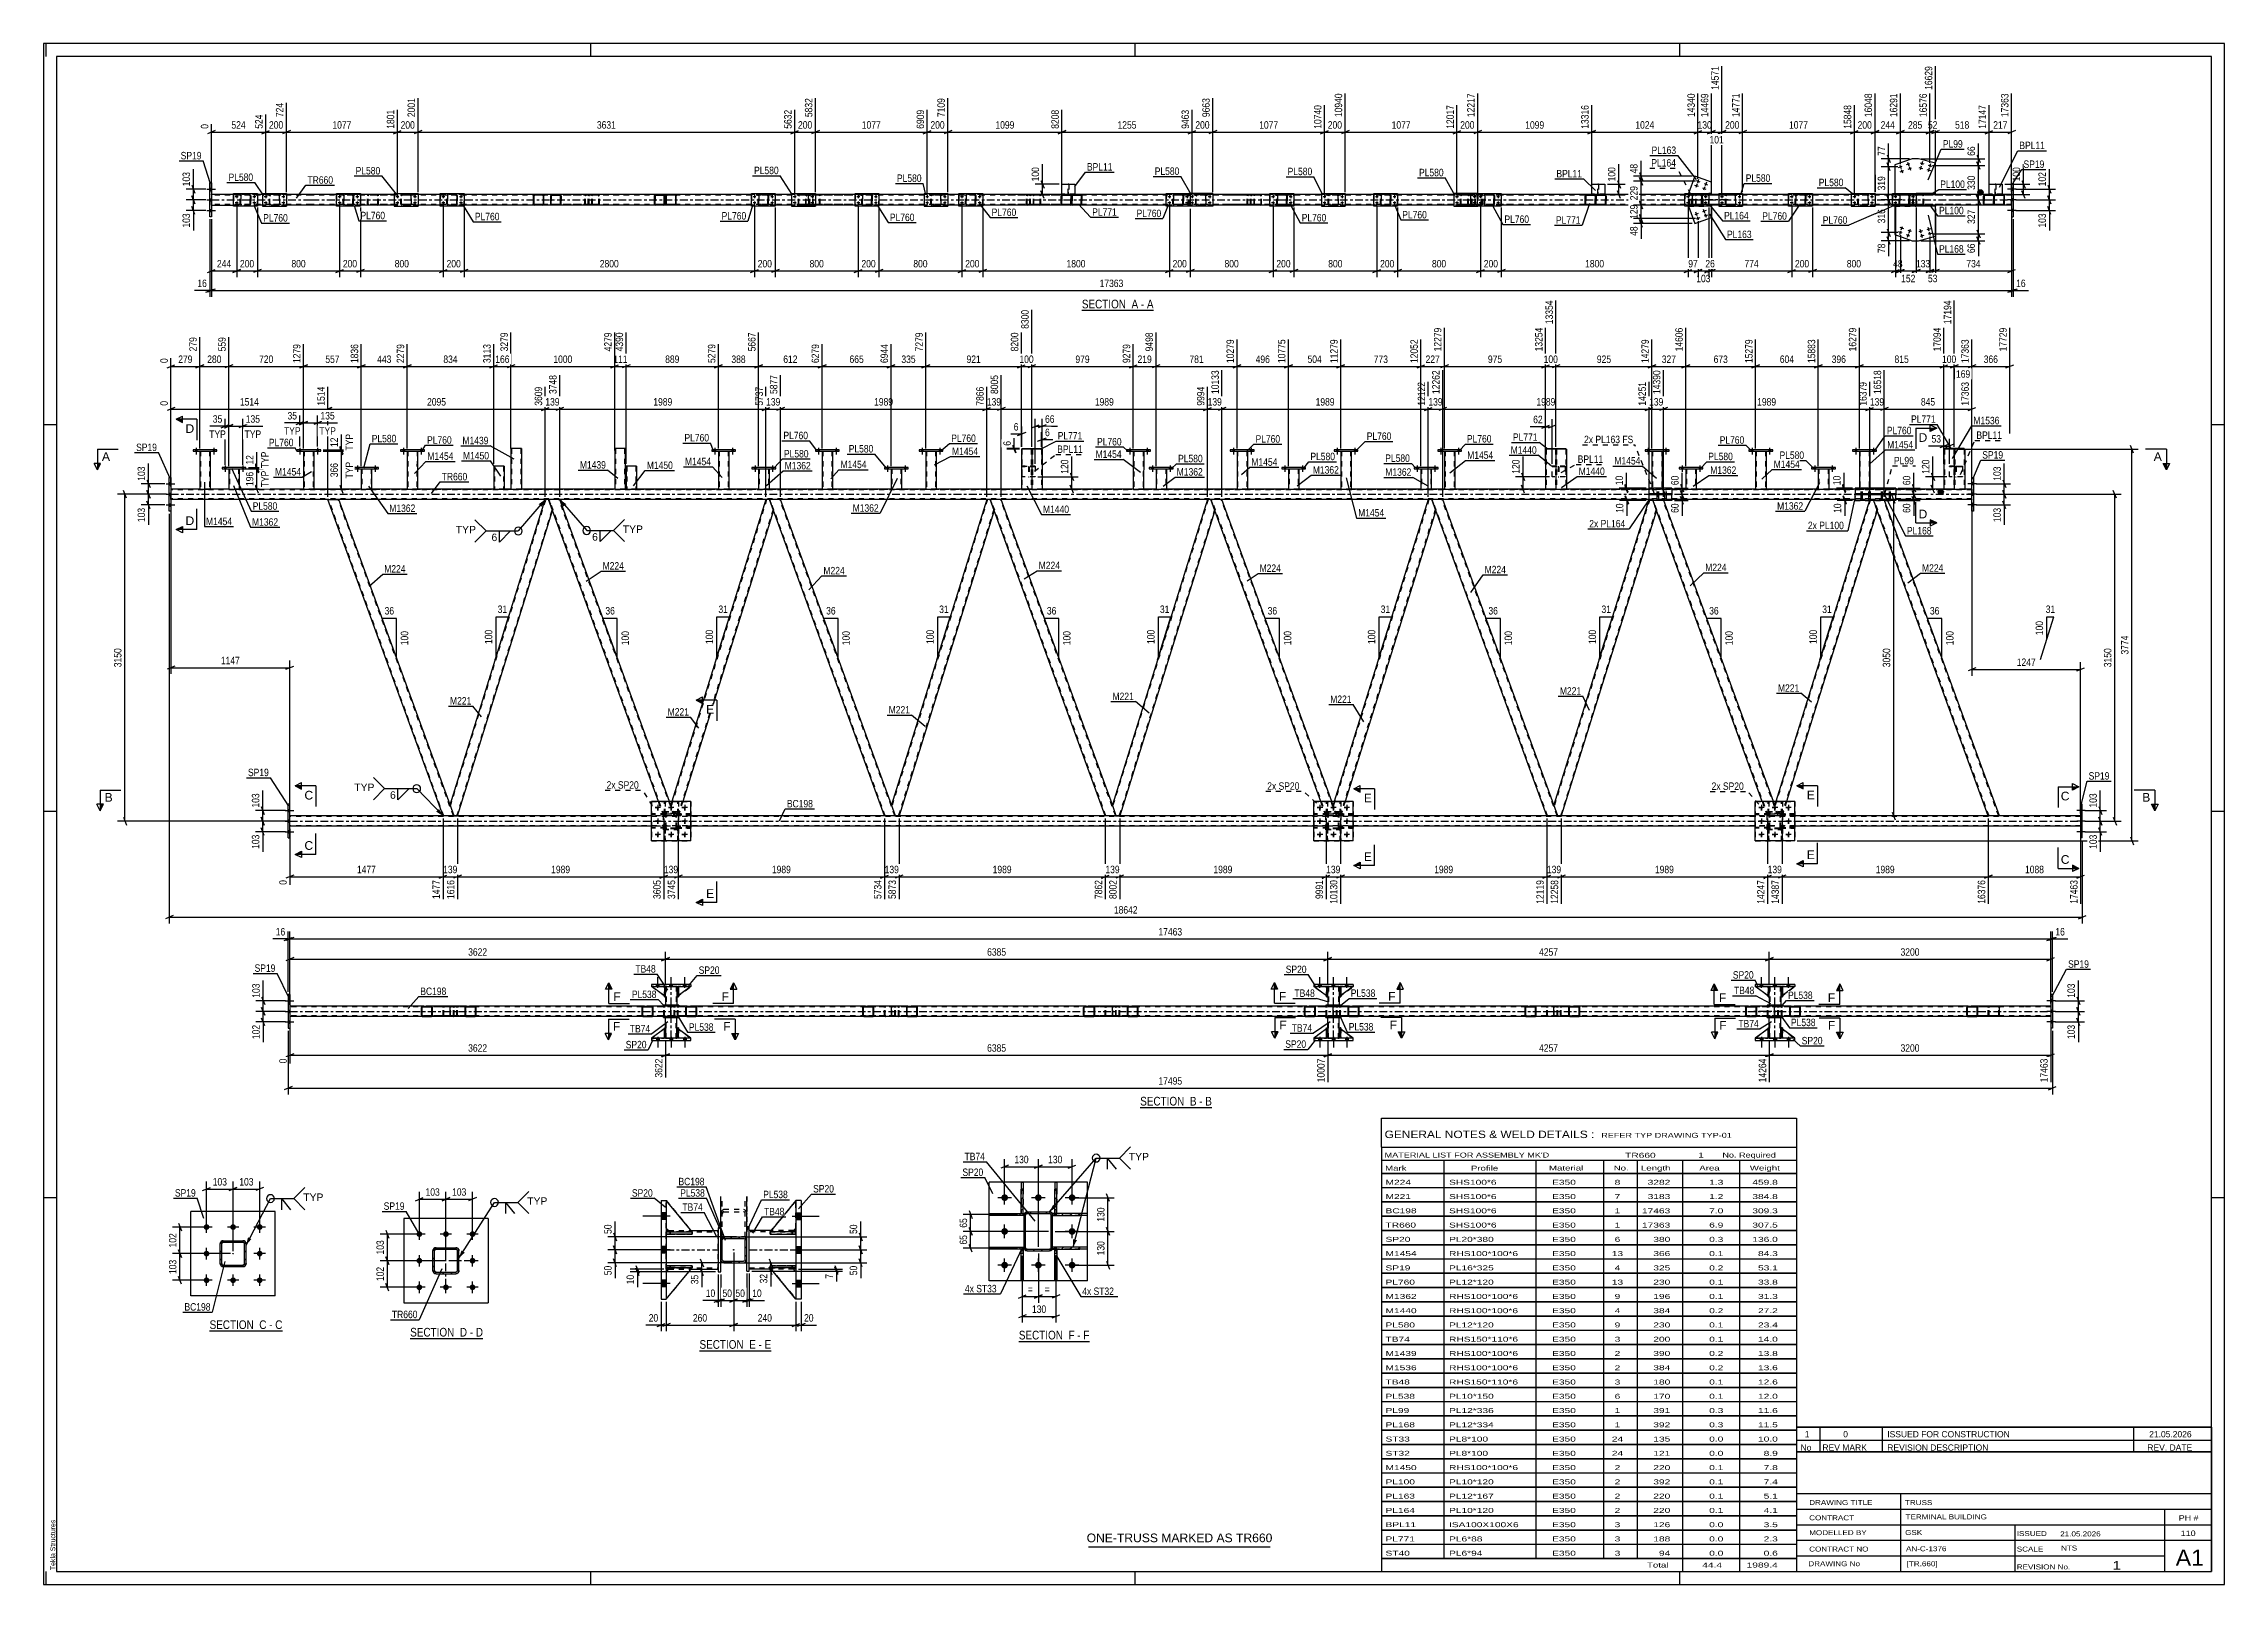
# Model space of a CAD drawing. Header units: millimetres. Extents: x -49 to 792, y -420 to 174.
import ezdxf

# ---------------------------------------------------------------- set-up
doc = ezdxf.new("R2010")
doc.units = ezdxf.units.MM
doc.linetypes.add('DXK_LINE_DOT2', pattern=[3.9198, 1.9599, -1.9599])
doc.linetypes.add('DXK_LINE_DOT3', pattern=[5.9187, 2.979, -0.9799, 0.9799, -0.9799])
doc.styles.add('Arial', font='ARIAL.TTF', dxfattribs={"height": 0.2})
doc.styles.add('Arial Narrow', font='ARIALN.TTF', dxfattribs={"height": 0.2})

# ---------------------------------------------------------------- blocks, each defined once
blk = doc.blocks.new('Unknown-122570535-18 - 2044')
at = {"color": 6, "linetype": 'Continuous'}
blk.add_line((92.28, -325.46), (120.35, -325.46), dxfattribs=at)
at = {"color": 0, "linetype": 'Continuous'}
blk.add_wipeout([(110.38, -324.71), (110.38, -321.21), (92.28, -321.21), (92.28, -324.71)], dxfattribs=at)
blk.add_wipeout([(114.2, -324.71), (114.2, -321.21), (111.43, -321.21), (111.43, -324.71)], dxfattribs=at)
at = {"color": 7, "linetype": 'Continuous', "style": 'Arial Narrow'}
blk.add_text('SECTION ', height=3.34, dxfattribs=at).set_placement((92.28, -324.71))
at = {"color": 0, "linetype": 'Continuous'}
blk.add_wipeout([(116.53, -324.71), (116.53, -321.21), (115.25, -321.21), (115.25, -324.71)], dxfattribs=at)
blk.add_wipeout([(120.35, -324.71), (120.35, -321.21), (117.58, -321.21), (117.58, -324.71)], dxfattribs=at)
at = {"color": 7, "linetype": 'Continuous', "style": 'Arial Narrow'}
for s, p in [('D', (111.43, -324.71)), ('-', (115.25, -324.71)), ('D', (117.58, -324.71))]:
    blk.add_text(s, height=3.34, dxfattribs=at).set_placement(p)
blk = doc.blocks.new('Unknown-122570535-1133')
at = {"color": 5, "linetype": 'Continuous'}
for p, q in [((791.91, 173.75), (-49.09, 173.75)), ((-49.09, 173.75), (-49.09, -420.25)), ((-48.09, 168.75), (-48.09, 173.75)), ((786.91, 168.75), (-44.09, 168.75)), ((-44.09, 168.75), (-44.09, -415.25)), ((161.91, 168.75), (161.91, 173.75)), ((371.91, 168.75), (371.91, 173.75)), ((581.91, 168.75), (581.91, 173.75)), ((786.91, -415.25), (786.91, 168.75)), ((791.91, -420.25), (791.91, 173.75)), ((-44.09, 26.75), (-49.09, 26.75)), ((791.91, 26.75), (786.91, 26.75)), ((-44.09, -122.25), (-49.09, -122.25)), ((791.91, -122.25), (786.91, -122.25)), ((-44.09, -271.25), (-49.09, -271.25)), ((791.91, -271.25), (786.91, -271.25)), ((-49.09, -420.25), (791.91, -420.25)), ((-48.09, -420.25), (-48.09, -415.25)), ((-44.09, -415.25), (786.91, -415.25)), ((161.91, -420.25), (161.91, -415.25)), ((371.91, -420.25), (371.91, -415.25)), ((581.91, -420.25), (581.91, -415.25))]:
    blk.add_line(p, q, dxfattribs=at)
at = {"color": 174, "linetype": 'Continuous', "style": 'Arial'}
blk.add_text('Tekla Structures', height=1.9102, rotation=90, dxfattribs=at).set_placement((-44.59, -414.75))
blk = doc.blocks.new('Unknown-122570535-11 - 3943')
at = {"color": 6, "linetype": 'Continuous'}
blk.add_line((351.31, 70.93), (378.95, 70.93), dxfattribs=at)
at = {"color": 0, "linetype": 'Continuous'}
blk.add_wipeout([(369.42, 71.68), (369.42, 75.18), (351.31, 75.18), (351.31, 71.68)], dxfattribs=at)
blk.add_wipeout([(373.02, 71.68), (373.02, 75.18), (370.47, 75.18), (370.47, 71.68)], dxfattribs=at)
at = {"color": 7, "linetype": 'Continuous', "style": 'Arial Narrow'}
blk.add_text('SECTION ', height=3.34, dxfattribs=at).set_placement((351.31, 71.68))
at = {"color": 0, "linetype": 'Continuous'}
blk.add_wipeout([(375.35, 71.68), (375.35, 75.18), (374.07, 75.18), (374.07, 71.68)], dxfattribs=at)
blk.add_wipeout([(378.95, 71.68), (378.95, 75.18), (376.4, 75.18), (376.4, 71.68)], dxfattribs=at)
at = {"color": 7, "linetype": 'Continuous', "style": 'Arial Narrow'}
for s, p in [('A', (370.47, 71.68)), ('-', (374.07, 71.68)), ('A', (376.4, 71.68))]:
    blk.add_text(s, height=3.34, dxfattribs=at).set_placement(p)
blk = doc.blocks.new('Unknown-122570535-20 - 8464')
at = {"color": 6, "linetype": 'Continuous'}
blk.add_line((14.93, -322.55), (43, -322.55), dxfattribs=at)
at = {"color": 0, "linetype": 'Continuous'}
blk.add_wipeout([(33.03, -321.8), (33.03, -318.3), (14.93, -318.3), (14.93, -321.8)], dxfattribs=at)
blk.add_wipeout([(36.85, -321.8), (36.85, -318.3), (34.08, -318.3), (34.08, -321.8)], dxfattribs=at)
at = {"color": 7, "linetype": 'Continuous', "style": 'Arial Narrow'}
blk.add_text('SECTION ', height=3.34, dxfattribs=at).set_placement((14.93, -321.8))
at = {"color": 0, "linetype": 'Continuous'}
blk.add_wipeout([(39.18, -321.8), (39.18, -318.3), (37.9, -318.3), (37.9, -321.8)], dxfattribs=at)
blk.add_wipeout([(43, -321.8), (43, -318.3), (40.23, -318.3), (40.23, -321.8)], dxfattribs=at)
at = {"color": 7, "linetype": 'Continuous', "style": 'Arial Narrow'}
for s, p in [('C', (34.08, -321.8)), ('C', (40.23, -321.8)), ('-', (37.9, -321.8))]:
    blk.add_text(s, height=3.34, dxfattribs=at).set_placement(p)
blk = doc.blocks.new('Unknown-122570535-12 - 7274')
at = {"color": 6, "linetype": 'Continuous'}
blk.add_line((373.8, -236.39), (401.45, -236.39), dxfattribs=at)
at = {"color": 0, "linetype": 'Continuous'}
blk.add_wipeout([(391.91, -235.64), (391.91, -232.14), (373.8, -232.14), (373.8, -235.64)], dxfattribs=at)
blk.add_wipeout([(395.51, -235.64), (395.51, -232.14), (392.96, -232.14), (392.96, -235.64)], dxfattribs=at)
at = {"color": 7, "linetype": 'Continuous', "style": 'Arial Narrow'}
blk.add_text('SECTION ', height=3.34, dxfattribs=at).set_placement((373.8, -235.64))
at = {"color": 0, "linetype": 'Continuous'}
blk.add_wipeout([(397.84, -235.64), (397.84, -232.14), (396.56, -232.14), (396.56, -235.64)], dxfattribs=at)
blk.add_wipeout([(401.45, -235.64), (401.45, -232.14), (398.89, -232.14), (398.89, -235.64)], dxfattribs=at)
at = {"color": 7, "linetype": 'Continuous', "style": 'Arial Narrow'}
for s, p in [('B', (392.96, -235.64)), ('-', (396.56, -235.64)), ('B', (398.89, -235.64))]:
    blk.add_text(s, height=3.34, dxfattribs=at).set_placement(p)
blk = doc.blocks.new('Unknown-122570535-16 - 2803')
at = {"color": 6, "linetype": 'Continuous'}
blk.add_line((203.86, -330.17), (231.5, -330.17), dxfattribs=at)
at = {"color": 0, "linetype": 'Continuous'}
blk.add_wipeout([(221.96, -329.42), (221.96, -325.92), (203.86, -325.92), (203.86, -329.42)], dxfattribs=at)
blk.add_wipeout([(225.57, -329.42), (225.57, -325.92), (223.01, -325.92), (223.01, -329.42)], dxfattribs=at)
at = {"color": 7, "linetype": 'Continuous', "style": 'Arial Narrow'}
blk.add_text('SECTION ', height=3.34, dxfattribs=at).set_placement((203.86, -329.42))
at = {"color": 0, "linetype": 'Continuous'}
blk.add_wipeout([(227.9, -329.42), (227.9, -325.92), (226.62, -325.92), (226.62, -329.42)], dxfattribs=at)
blk.add_wipeout([(231.5, -329.42), (231.5, -325.92), (228.95, -325.92), (228.95, -329.42)], dxfattribs=at)
at = {"color": 7, "linetype": 'Continuous', "style": 'Arial Narrow'}
for s, p in [('E', (223.01, -329.42)), ('-', (226.62, -329.42)), ('E', (228.95, -329.42))]:
    blk.add_text(s, height=3.34, dxfattribs=at).set_placement(p)
blk = doc.blocks.new('Unknown-122570535-17 - 3481')
at = {"color": 6, "linetype": 'Continuous'}
blk.add_line((327, -326.57), (354.22, -326.57), dxfattribs=at)
at = {"color": 0, "linetype": 'Continuous'}
blk.add_wipeout([(345.11, -325.82), (345.11, -322.32), (327, -322.32), (327, -325.82)], dxfattribs=at)
blk.add_wipeout([(348.5, -325.82), (348.5, -322.32), (346.16, -322.32), (346.16, -325.82)], dxfattribs=at)
at = {"color": 7, "linetype": 'Continuous', "style": 'Arial Narrow'}
blk.add_text('SECTION ', height=3.34, dxfattribs=at).set_placement((327, -325.82))
at = {"color": 0, "linetype": 'Continuous'}
blk.add_wipeout([(350.83, -325.82), (350.83, -322.32), (349.55, -322.32), (349.55, -325.82)], dxfattribs=at)
blk.add_wipeout([(354.22, -325.82), (354.22, -322.32), (351.88, -322.32), (351.88, -325.82)], dxfattribs=at)
at = {"color": 7, "linetype": 'Continuous', "style": 'Arial Narrow'}
for s, p in [('F', (346.16, -325.82)), ('-', (349.55, -325.82)), ('F', (351.88, -325.82))]:
    blk.add_text(s, height=3.34, dxfattribs=at).set_placement(p)
blk = doc.blocks.new('Part-122570535-2102 - 2044')
at = {"color": 2, "linetype": 'Continuous'}
for p, q in [((122.32, -279.22), (89.82, -279.22)), ((89.82, -279.22), (89.82, -311.72)), ((122.32, -279.22), (122.32, -311.72)), ((89.82, -311.72), (122.32, -311.72))]:
    blk.add_line(p, q, dxfattribs=at)
blk = doc.blocks.new('Bolt-122570535-2147 - 2044')
at = {"linetype": 'Continuous'}
for points in [[(95.82, -286.32, -1), (95.82, -284.12, -1)], [(106.07, -286.32, -1), (106.07, -284.12, -1)], [(116.32, -286.32, -1), (116.32, -284.12, -1)], [(95.82, -296.57, -1), (95.82, -294.37, -1)], [(116.32, -296.57, -1), (116.32, -294.37, -1)], [(95.82, -306.82, -1), (95.82, -304.62, -1)], [(106.07, -306.82, -1), (106.07, -304.62, -1)], [(116.32, -306.82, -1), (116.32, -304.62, -1)]]:
    blk.add_hatch(color=1, dxfattribs=at).paths.add_polyline_path(points)
at = {"color": 1, "linetype": 'Continuous'}
for p, q in [((98.02, -285.22), (93.62, -285.22)), ((95.82, -287.42), (95.82, -283.02)), ((108.27, -285.22), (103.87, -285.22)), ((106.07, -287.42), (106.07, -283.02)), ((118.52, -285.22), (114.12, -285.22)), ((116.32, -287.42), (116.32, -283.02)), ((95.82, -297.67), (95.82, -293.27)), ((116.32, -297.67), (116.32, -293.27)), ((98.02, -295.47), (93.62, -295.47)), ((118.52, -295.47), (114.12, -295.47)), ((98.02, -305.72), (93.62, -305.72)), ((95.82, -307.92), (95.82, -303.52)), ((108.27, -305.72), (103.87, -305.72)), ((106.07, -307.92), (106.07, -303.52)), ((118.52, -305.72), (114.12, -305.72)), ((116.32, -307.92), (116.32, -303.52))]:
    blk.add_line(p, q, dxfattribs=at)
blk = doc.blocks.new('Part-122570535-2205 - 2044')
at = {"linetype": 'Continuous'}
h = blk.add_hatch(dxfattribs=at)
h.set_pattern_fill('', scale=0.7, style=0, pattern_type=0)
h.set_pattern_definition([(45, (102.2674, -290.4656), (-1.57154, 1.57154), [])])
h.paths.add_polyline_path([(109.87, -290.47), (102.27, -290.47), (101.81, -290.56), (101.42, -290.82), (101.16, -291.21), (101.07, -291.67), (101.07, -299.27), (101.16, -299.72), (101.42, -300.11), (101.81, -300.37), (102.27, -300.47), (109.87, -300.47), (110.33, -300.37), (110.72, -300.11), (110.98, -299.72), (111.07, -299.27), (111.07, -291.67), (110.98, -291.21), (110.72, -290.82), (110.33, -290.56)])
h.paths.add_polyline_path([(110.42, -291.44), (110.47, -291.67), (110.47, -299.27), (110.42, -299.5), (110.29, -299.69), (110.1, -299.82), (109.87, -299.87), (102.27, -299.87), (102.04, -299.82), (101.84, -299.69), (101.71, -299.5), (101.67, -299.27), (101.67, -291.67), (101.71, -291.44), (101.84, -291.24), (102.04, -291.11), (102.27, -291.07), (109.87, -291.07), (110.1, -291.11), (110.29, -291.24)])
at = {"color": 7, "linetype": 'DXK_LINE_DOT3'}
for p, q in [((106.07, -305.47), (106.07, -285.47)), ((116.07, -295.47), (96.07, -295.47))]:
    blk.add_line(p, q, dxfattribs=at)
at = {"color": 7, "linetype": 'DXK_LINE_DOT2'}
for p, q in [((101.07, -291.67), (101.16, -291.21)), ((101.07, -299.27), (101.07, -291.67)), ((101.71, -291.44), (101.67, -291.67)), ((101.67, -299.27), (101.67, -291.67)), ((101.84, -291.24), (101.71, -291.44)), ((101.81, -290.56), (102.27, -290.47)), ((102.04, -291.11), (101.84, -291.24)), ((102.27, -291.07), (102.04, -291.11)), ((102.27, -290.47), (109.87, -290.47)), ((102.27, -291.07), (109.87, -291.07)), ((109.87, -290.47), (110.33, -290.56)), ((110.1, -291.11), (109.87, -291.07)), ((110.29, -291.24), (110.1, -291.11)), ((110.42, -291.44), (110.29, -291.24)), ((110.47, -291.67), (110.42, -291.44)), ((110.47, -299.27), (110.47, -291.67)), ((110.98, -291.21), (111.07, -291.67)), ((111.07, -299.27), (111.07, -291.67)), ((101.16, -299.72), (101.07, -299.27)), ((101.67, -299.27), (101.71, -299.5)), ((101.71, -299.5), (101.84, -299.69)), ((102.27, -300.47), (101.81, -300.37)), ((101.84, -299.69), (102.04, -299.82)), ((102.04, -299.82), (102.27, -299.87)), ((102.27, -299.87), (109.87, -299.87)), ((102.27, -300.47), (109.87, -300.47)), ((109.87, -299.87), (110.1, -299.82)), ((110.33, -300.37), (109.87, -300.47)), ((110.1, -299.82), (110.29, -299.69)), ((110.29, -299.69), (110.42, -299.5)), ((110.42, -299.5), (110.47, -299.27)), ((111.07, -299.27), (110.98, -299.72))]:
    blk.add_line(p, q, dxfattribs=at)
at = {"color": 2, "linetype": 'Continuous'}
for p, q in [((101.16, -291.21), (101.07, -291.67)), ((101.07, -299.27), (101.07, -291.67)), ((101.67, -291.67), (101.71, -291.44)), ((101.67, -299.27), (101.67, -291.67)), ((101.71, -291.44), (101.84, -291.24)), ((102.27, -290.47), (101.81, -290.56)), ((101.84, -291.24), (102.04, -291.11)), ((102.04, -291.11), (102.27, -291.07)), ((102.27, -290.47), (109.87, -290.47)), ((102.27, -291.07), (109.87, -291.07)), ((110.33, -290.56), (109.87, -290.47)), ((109.87, -291.07), (110.1, -291.11)), ((110.1, -291.11), (110.29, -291.24)), ((110.29, -291.24), (110.42, -291.44)), ((110.42, -291.44), (110.47, -291.67)), ((110.47, -299.27), (110.47, -291.67)), ((111.07, -291.67), (110.98, -291.21)), ((111.07, -299.27), (111.07, -291.67)), ((101.07, -299.27), (101.16, -299.72)), ((101.71, -299.5), (101.67, -299.27)), ((101.84, -299.69), (101.71, -299.5)), ((101.81, -300.37), (102.27, -300.47)), ((102.04, -299.82), (101.84, -299.69)), ((102.27, -299.87), (102.04, -299.82)), ((102.27, -299.87), (109.87, -299.87)), ((102.27, -300.47), (109.87, -300.47)), ((110.1, -299.82), (109.87, -299.87)), ((109.87, -300.47), (110.33, -300.37)), ((110.29, -299.69), (110.1, -299.82)), ((110.42, -299.5), (110.29, -299.69)), ((110.47, -299.27), (110.42, -299.5)), ((110.98, -299.72), (111.07, -299.27))]:
    blk.add_line(p, q, dxfattribs=at)
at = {"color": 7, "linetype": 'DXK_LINE_DOT2'}
for centre, start, end in [((102.27, -291.67), 112.5, 157.5), ((109.87, -291.67), 22.5, 67.5), ((102.27, -299.27), 202.5, 247.5), ((109.87, -299.27), 292.5, 337.5)]:
    blk.add_arc(centre, 1.2, start, end, dxfattribs=at)
at = {"color": 2, "linetype": 'Continuous'}
for centre, start, end in [((102.27, -291.67), 112.5, 157.5), ((109.87, -291.67), 22.5, 67.5), ((102.27, -299.27), 202.5, 247.5), ((109.87, -299.27), 292.5, 337.5)]:
    blk.add_arc(centre, 1.2, start, end, dxfattribs=at)
blk = doc.blocks.new('Part-122570535-4002 - 3943')
at = {"color": 7, "linetype": 'DXK_LINE_DOT2'}
for p, q in [((392.61, 111.12), (392.61, 115.92)), ((393.06, 115.92), (392.61, 115.92)), ((393.06, 111.12), (392.61, 111.12))]:
    blk.add_line(p, q, dxfattribs=at)
at = {"color": 2, "linetype": 'Continuous'}
for p, q in [((401.81, 115.92), (393.06, 115.92)), ((401.81, 111.12), (393.06, 111.12)), ((401.81, 115.92), (401.81, 111.12))]:
    blk.add_line(p, q, dxfattribs=at)
blk = doc.blocks.new('Part-122570535-4081 - 3943')
at = {"color": 2, "linetype": 'Continuous'}
for p, q in [((585.3, 111.12), (587.7, 104.42)), ((594.1, 106.71), (594.1, 111.12)), ((587.7, 104.42), (594.1, 106.71))]:
    blk.add_line(p, q, dxfattribs=at)
at = {"color": 7, "linetype": 'DXK_LINE_DOT2'}
blk.add_line((594.1, 111.12), (585.3, 111.12), dxfattribs=at)
blk = doc.blocks.new('Part-122570535-4284 - 3943')
at = {"color": 7, "linetype": 'DXK_LINE_DOT2'}
for p, q in [((666.45, 115.04), (666.49, 115.22)), ((666.45, 115.04), (666.46, 115.04)), ((666.45, 112), (666.45, 115.04)), ((666.46, 112), (666.45, 112)), ((666.49, 111.81), (666.45, 112)), ((666.49, 115.22), (666.46, 115.04)), ((666.46, 112), (666.46, 115.04)), ((666.46, 112), (666.49, 111.81)), ((666.71, 115.13), (666.69, 115.04)), ((666.7, 115.04), (666.69, 115.04)), ((666.69, 115.04), (666.69, 112)), ((666.69, 112), (666.7, 112)), ((666.69, 112), (666.71, 111.91)), ((666.7, 115.04), (666.71, 115.13)), ((666.7, 112), (666.7, 115.04)), ((666.71, 111.91), (666.7, 112)), ((666.71, 115.13), (666.77, 115.21)), ((666.76, 115.21), (666.71, 115.13)), ((666.77, 111.83), (666.71, 111.91)), ((666.71, 111.91), (666.76, 111.83)), ((666.75, 115.48), (666.93, 115.52)), ((666.94, 115.52), (666.75, 115.48)), ((666.75, 115.48), (666.75, 115.48)), ((666.75, 111.56), (666.75, 111.56)), ((666.93, 111.52), (666.75, 111.56)), ((666.75, 111.56), (666.94, 111.52)), ((666.84, 115.26), (666.76, 115.21)), ((666.76, 111.83), (666.84, 111.78)), ((666.77, 115.21), (666.84, 115.26)), ((666.84, 111.78), (666.77, 111.83)), ((666.84, 115.26), (666.94, 115.28)), ((666.93, 115.28), (666.84, 115.26)), ((666.94, 111.76), (666.84, 111.78)), ((666.84, 111.78), (666.93, 111.76)), ((669.98, 115.52), (666.93, 115.52)), ((669.98, 115.28), (666.93, 115.28)), ((669.98, 111.76), (666.93, 111.76)), ((669.98, 111.52), (666.93, 111.52)), ((669.97, 115.52), (670.15, 115.48)), ((670.06, 115.26), (669.97, 115.28)), ((669.97, 111.76), (670.06, 111.78)), ((670.15, 111.56), (669.97, 111.52)), ((670.16, 115.48), (669.98, 115.52)), ((669.98, 115.28), (670.07, 115.26)), ((670.07, 111.78), (669.98, 111.76)), ((669.98, 111.52), (670.16, 111.56)), ((670.06, 115.26), (670.07, 115.26)), ((670.14, 115.21), (670.06, 115.26)), ((670.06, 111.78), (670.14, 111.83)), ((670.06, 111.78), (670.07, 111.78)), ((670.07, 115.26), (670.14, 115.21)), ((670.14, 111.83), (670.07, 111.78)), ((670.14, 115.21), (670.2, 115.13)), ((670.19, 115.13), (670.14, 115.21)), ((670.2, 111.91), (670.14, 111.83)), ((670.14, 111.83), (670.19, 111.91)), ((670.21, 115.04), (670.19, 115.13)), ((670.19, 111.91), (670.21, 112)), ((670.2, 115.13), (670.22, 115.04)), ((670.22, 112), (670.2, 111.91)), ((670.22, 115.04), (670.21, 115.04)), ((670.21, 115.04), (670.21, 112)), ((670.21, 112), (670.22, 112)), ((670.22, 112), (670.22, 115.04)), ((670.41, 115.22), (670.45, 115.04)), ((670.45, 112), (670.41, 111.81)), ((670.46, 115.04), (670.42, 115.22)), ((670.42, 111.81), (670.46, 112)), ((670.46, 115.04), (670.45, 115.04)), ((670.45, 115.04), (670.45, 112)), ((670.45, 112), (670.46, 112)), ((670.46, 112), (670.46, 115.04))]:
    blk.add_line(p, q, dxfattribs=at)
at = {"color": 7, "linetype": 'DXK_LINE_DOT3'}
blk.add_line((668.46, 113.52), (668.45, 113.52), dxfattribs=at)
at = {"color": 7, "linetype": 'DXK_LINE_DOT2'}
for centre, start, end in [((666.93, 115.04), 112.5, 157.5), ((666.94, 115.04), 112.5, 157.5), ((666.93, 112), 202.5, 247.5), ((666.94, 112), 202.5, 247.5), ((669.97, 115.04), 22.5, 67.5), ((669.97, 112), 292.5, 337.5), ((669.98, 115.04), 22.5, 67.5), ((669.98, 112), 292.5, 337.5)]:
    blk.add_arc(centre, 0.48, start, end, dxfattribs=at)
blk = doc.blocks.new('Bolt-122570535-4009 - 3943')
at = {"linetype": 'Continuous'}
for points in [[(598.13, 114.44, -1), (598.13, 115, -1)], [(598.13, 112.04, -1), (598.13, 112.6, -1)], [(604.93, 114.44, -1), (604.93, 115, -1)], [(604.93, 112.04, -1), (604.93, 112.6, -1)]]:
    blk.add_hatch(color=1, dxfattribs=at).paths.add_polyline_path(points)
at = {"color": 1, "linetype": 'Continuous'}
for p, q in [((598.69, 114.72), (597.57, 114.72)), ((598.69, 112.32), (597.57, 112.32)), ((598.13, 115.28), (598.13, 114.16)), ((598.13, 112.88), (598.13, 111.76)), ((605.49, 114.72), (604.37, 114.72)), ((605.49, 112.32), (604.37, 112.32)), ((604.93, 115.28), (604.93, 114.16)), ((604.93, 112.88), (604.93, 111.76))]:
    blk.add_line(p, q, dxfattribs=at)
blk = doc.blocks.new('Part-122570535-4220 - 3943')
at = {"color": 7, "linetype": 'DXK_LINE_DOT2'}
for p, q in [((501.56, 115.21), (501.52, 115.04)), ((501.52, 112), (501.52, 115.04)), ((501.52, 112), (501.54, 111.91)), ((501.54, 111.91), (501.56, 111.81)), ((501.56, 115.22), (501.56, 115.21)), ((501.77, 115.04), (501.79, 115.13)), ((501.77, 112), (501.77, 115.04)), ((501.79, 111.91), (501.77, 112)), ((501.79, 115.13), (501.85, 115.21)), ((501.85, 111.83), (501.79, 111.91)), ((502.03, 115.52), (501.83, 115.48)), ((501.83, 111.56), (502.03, 111.52)), ((501.85, 115.21), (501.93, 115.26)), ((501.93, 111.78), (501.85, 111.83)), ((501.93, 115.26), (502.03, 115.28)), ((502.03, 111.76), (501.93, 111.78)), ((517.02, 115.52), (502.03, 115.52)), ((517.02, 115.28), (502.03, 115.28)), ((517.02, 111.76), (502.03, 111.76)), ((517.02, 111.52), (502.03, 111.52)), ((505.46, 115.48), (505.27, 115.52)), ((505.27, 115.28), (505.36, 115.26)), ((505.36, 111.78), (505.27, 111.76)), ((505.27, 111.52), (505.46, 111.56)), ((505.36, 115.26), (505.45, 115.21)), ((505.45, 111.83), (505.36, 111.78)), ((505.45, 115.21), (505.5, 115.13)), ((505.5, 111.91), (505.45, 111.83)), ((505.5, 115.13), (505.52, 115.04)), ((505.52, 112), (505.5, 111.91)), ((505.52, 112), (505.52, 115.04)), ((505.74, 115.21), (505.74, 115.22)), ((505.78, 115.04), (505.74, 115.21)), ((505.74, 111.81), (505.76, 111.91)), ((505.76, 111.91), (505.78, 112)), ((505.78, 112), (505.78, 115.04))]:
    blk.add_line(p, q, dxfattribs=at)
for centre, start, end in [((502.01, 115.02), 110.75831, 155.68004), ((502.01, 112.02), 204.31996, 249.24168), ((505.28, 115.02), 24.31996, 69.24168), ((505.28, 112.02), 290.75831, 335.68004)]:
    blk.add_arc(centre, 0.496, start, end, dxfattribs=at)
blk = doc.blocks.new('Part-122570535-3945 - 3943')
at = {"color": 7, "linetype": 'DXK_LINE_DOT2'}
for p, q in [((37.96, 115.04), (38, 115.22)), ((38, 115.22), (37.96, 115.04)), ((37.96, 112), (37.96, 115.04)), ((38, 111.81), (37.96, 112)), ((37.96, 112), (38, 111.81)), ((38.2, 115.04), (38.22, 115.13)), ((38.2, 112), (38.2, 115.04)), ((38.22, 111.91), (38.2, 112)), ((38.22, 115.13), (38.27, 115.21)), ((38.27, 111.83), (38.22, 111.91)), ((38.26, 115.48), (38.44, 115.52)), ((38.44, 115.52), (38.26, 115.48)), ((38.44, 111.52), (38.26, 111.55)), ((38.26, 111.55), (38.44, 111.52)), ((38.27, 115.21), (38.35, 115.26)), ((38.35, 111.78), (38.27, 111.83)), ((38.35, 115.26), (38.44, 115.28)), ((38.44, 111.76), (38.35, 111.78)), ((41.48, 115.52), (38.44, 115.52)), ((41.48, 115.28), (38.44, 115.28)), ((41.48, 111.76), (38.44, 111.76)), ((41.48, 111.52), (38.44, 111.52)), ((41.48, 115.52), (41.67, 115.48)), ((41.67, 115.48), (41.48, 115.52)), ((41.48, 115.28), (41.58, 115.26)), ((41.58, 111.78), (41.48, 111.76)), ((41.67, 111.55), (41.48, 111.52)), ((41.48, 111.52), (41.67, 111.55)), ((41.58, 115.26), (41.65, 115.21)), ((41.65, 111.83), (41.58, 111.78)), ((41.65, 115.21), (41.71, 115.13)), ((41.71, 111.91), (41.65, 111.83)), ((41.71, 115.13), (41.72, 115.04)), ((41.72, 112), (41.71, 111.91)), ((41.72, 115.04), (41.72, 112)), ((41.93, 115.22), (41.96, 115.04)), ((41.96, 115.04), (41.93, 115.22)), ((41.96, 112), (41.93, 111.81)), ((41.93, 111.81), (41.96, 112)), ((41.96, 112), (41.96, 115.04))]:
    blk.add_line(p, q, dxfattribs=at)
at = {"color": 7, "linetype": 'DXK_LINE_DOT3'}
blk.add_line((39.96, 113.52), (39.96, 113.52), dxfattribs=at)
at = {"color": 7, "linetype": 'DXK_LINE_DOT2'}
for centre, start, end in [((38.44, 115.04), 112.5, 157.5), ((38.44, 115.04), 112.5, 157.5), ((38.44, 112), 202.5, 247.5), ((38.44, 112), 202.5, 247.5), ((41.48, 115.04), 22.5, 67.5), ((41.48, 115.04), 22.5, 67.5), ((41.48, 112), 292.5, 337.5), ((41.48, 112), 292.5, 337.5)]:
    blk.add_arc(centre, 0.48, start, end, dxfattribs=at)
blk = doc.blocks.new('Bolt-122570535-3952 - 3943')
at = {"linetype": 'Continuous'}
for points in [[(649.21, 114.44, -1), (649.21, 115, -1)], [(649.21, 112.04, -1), (649.21, 112.6, -1)], [(656.01, 114.44, -1), (656.01, 115, -1)], [(656.01, 112.04, -1), (656.01, 112.6, -1)]]:
    blk.add_hatch(color=1, dxfattribs=at).paths.add_polyline_path(points)
at = {"color": 1, "linetype": 'Continuous'}
for p, q in [((649.77, 114.72), (648.65, 114.72)), ((649.77, 112.32), (648.65, 112.32)), ((649.21, 115.28), (649.21, 114.16)), ((649.21, 112.88), (649.21, 111.76)), ((656.57, 114.72), (655.45, 114.72)), ((656.57, 112.32), (655.45, 112.32)), ((656.01, 115.28), (656.01, 114.16)), ((656.01, 112.88), (656.01, 111.76))]:
    blk.add_line(p, q, dxfattribs=at)
blk = doc.blocks.new('Part-122570535-3957 - 3943')
at = {"color": 2, "linetype": 'Continuous'}
for p, q in [((648.01, 115.92), (648.01, 111.12)), ((648.01, 115.92), (657.21, 115.92)), ((648.01, 111.12), (657.21, 111.12)), ((657.21, 115.92), (657.21, 111.12))]:
    blk.add_line(p, q, dxfattribs=at)
blk = doc.blocks.new('Part-122570535-3958 - 3943')
at = {"color": 7, "linetype": 'DXK_LINE_DOT2'}
for p, q in [((650.61, 115.04), (650.65, 115.22)), ((650.65, 115.22), (650.61, 115.04)), ((650.61, 112), (650.61, 115.04)), ((650.65, 111.81), (650.61, 112)), ((650.61, 112), (650.65, 111.81)), ((650.85, 115.04), (650.87, 115.13)), ((650.85, 112), (650.85, 115.04)), ((650.87, 111.91), (650.85, 112)), ((650.87, 115.13), (650.92, 115.21)), ((650.92, 111.83), (650.87, 111.91)), ((650.91, 115.48), (651.09, 115.52)), ((651.09, 115.52), (650.91, 115.48)), ((651.09, 111.52), (650.91, 111.55)), ((650.91, 111.55), (651.09, 111.52)), ((650.92, 115.21), (651, 115.26)), ((651, 111.78), (650.92, 111.83)), ((651, 115.26), (651.09, 115.28)), ((651.09, 111.76), (651, 111.78)), ((654.13, 115.52), (651.09, 115.52)), ((654.13, 115.28), (651.09, 115.28)), ((654.13, 111.76), (651.09, 111.76)), ((654.13, 111.52), (651.09, 111.52)), ((654.13, 115.52), (654.32, 115.48)), ((654.32, 115.48), (654.13, 115.52)), ((654.13, 115.28), (654.23, 115.26)), ((654.23, 111.78), (654.13, 111.76)), ((654.32, 111.55), (654.13, 111.52)), ((654.13, 111.52), (654.32, 111.55)), ((654.23, 115.26), (654.3, 115.21)), ((654.3, 111.83), (654.23, 111.78)), ((654.3, 115.21), (654.36, 115.13)), ((654.36, 111.91), (654.3, 111.83)), ((654.36, 115.13), (654.37, 115.04)), ((654.37, 112), (654.36, 111.91)), ((654.37, 115.04), (654.37, 112)), ((654.58, 115.22), (654.61, 115.04)), ((654.61, 115.04), (654.58, 115.22)), ((654.61, 112), (654.58, 111.81)), ((654.58, 111.81), (654.61, 112)), ((654.61, 112), (654.61, 115.04))]:
    blk.add_line(p, q, dxfattribs=at)
at = {"color": 7, "linetype": 'DXK_LINE_DOT3'}
blk.add_line((652.61, 113.52), (652.61, 113.52), dxfattribs=at)
at = {"color": 7, "linetype": 'DXK_LINE_DOT2'}
for centre, start, end in [((651.09, 115.04), 112.5, 157.5), ((651.09, 115.04), 112.5, 157.5), ((651.09, 112), 202.5, 247.5), ((651.09, 112), 202.5, 247.5), ((654.13, 115.04), 22.5, 67.5), ((654.13, 115.04), 22.5, 67.5), ((654.13, 112), 292.5, 337.5), ((654.13, 112), 292.5, 337.5)]:
    blk.add_arc(centre, 0.48, start, end, dxfattribs=at)
blk = doc.blocks.new('Part-122570535-3963 - 3943')
at = {"color": 2, "linetype": 'Continuous'}
for p, q in [((596.93, 115.92), (596.93, 111.12)), ((596.93, 115.92), (606.13, 115.92)), ((596.93, 111.12), (606.13, 111.12)), ((606.13, 115.92), (606.13, 111.12))]:
    blk.add_line(p, q, dxfattribs=at)
blk = doc.blocks.new('Part-122570535-3964 - 3943')
at = {"color": 7, "linetype": 'DXK_LINE_DOT2'}
for p, q in [((599.53, 115.04), (599.57, 115.22)), ((599.57, 115.22), (599.53, 115.04)), ((599.53, 112), (599.53, 115.04)), ((599.57, 111.81), (599.53, 112)), ((599.53, 112), (599.57, 111.81)), ((599.77, 115.04), (599.79, 115.13)), ((599.77, 112), (599.77, 115.04)), ((599.79, 111.91), (599.77, 112)), ((599.79, 115.13), (599.84, 115.21)), ((599.84, 111.83), (599.79, 111.91)), ((599.83, 115.48), (600.01, 115.52)), ((600.01, 115.52), (599.83, 115.48)), ((600.01, 111.52), (599.83, 111.55)), ((599.83, 111.55), (600.01, 111.52)), ((599.84, 115.21), (599.92, 115.26)), ((599.92, 111.78), (599.84, 111.83)), ((599.92, 115.26), (600.01, 115.28)), ((600.01, 111.76), (599.92, 111.78)), ((603.05, 115.52), (600.01, 115.52)), ((603.05, 115.28), (600.01, 115.28)), ((603.05, 111.76), (600.01, 111.76)), ((603.05, 111.52), (600.01, 111.52)), ((603.05, 115.52), (603.24, 115.48)), ((603.24, 115.48), (603.05, 115.52)), ((603.05, 115.28), (603.15, 115.26)), ((603.15, 111.78), (603.05, 111.76)), ((603.24, 111.55), (603.05, 111.52)), ((603.05, 111.52), (603.24, 111.55)), ((603.15, 115.26), (603.22, 115.21)), ((603.22, 111.83), (603.15, 111.78)), ((603.22, 115.21), (603.28, 115.13)), ((603.28, 111.91), (603.22, 111.83)), ((603.28, 115.13), (603.29, 115.04)), ((603.29, 112), (603.28, 111.91)), ((603.29, 115.04), (603.29, 112)), ((603.5, 115.22), (603.53, 115.04)), ((603.53, 115.04), (603.5, 115.22)), ((603.53, 112), (603.5, 111.81)), ((603.5, 111.81), (603.53, 112)), ((603.53, 112), (603.53, 115.04))]:
    blk.add_line(p, q, dxfattribs=at)
at = {"color": 7, "linetype": 'DXK_LINE_DOT3'}
blk.add_line((601.53, 113.52), (601.53, 113.52), dxfattribs=at)
at = {"color": 7, "linetype": 'DXK_LINE_DOT2'}
for centre, start, end in [((600.01, 115.04), 112.5, 157.5), ((600.01, 115.04), 112.5, 157.5), ((600.01, 112), 202.5, 247.5), ((600.01, 112), 202.5, 247.5), ((603.05, 115.04), 22.5, 67.5), ((603.05, 115.04), 22.5, 67.5), ((603.05, 112), 292.5, 337.5), ((603.05, 112), 292.5, 337.5)]:
    blk.add_arc(centre, 0.48, start, end, dxfattribs=at)
blk = doc.blocks.new('Part-122570535-4264 - 3943')
at = {"color": 7, "linetype": 'DXK_LINE_DOT2'}
for p, q in [((386.45, 115.04), (386.49, 115.22)), ((386.45, 115.04), (386.46, 115.04)), ((386.45, 112), (386.45, 115.04)), ((386.46, 112), (386.45, 112)), ((386.49, 111.81), (386.45, 112)), ((386.49, 115.22), (386.46, 115.04)), ((386.46, 112), (386.46, 115.04)), ((386.46, 112), (386.49, 111.81)), ((386.71, 115.13), (386.69, 115.04)), ((386.7, 115.04), (386.69, 115.04)), ((386.69, 115.04), (386.69, 112)), ((386.69, 112), (386.7, 112)), ((386.69, 112), (386.71, 111.91)), ((386.7, 115.04), (386.71, 115.13)), ((386.7, 112), (386.7, 115.04)), ((386.71, 111.91), (386.7, 112)), ((386.71, 115.13), (386.77, 115.21)), ((386.76, 115.21), (386.71, 115.13)), ((386.77, 111.83), (386.71, 111.91)), ((386.71, 111.91), (386.76, 111.83)), ((386.75, 115.48), (386.93, 115.52)), ((386.94, 115.52), (386.75, 115.48)), ((386.75, 115.48), (386.75, 115.48)), ((386.75, 111.56), (386.75, 111.56)), ((386.93, 111.52), (386.75, 111.56)), ((386.75, 111.56), (386.94, 111.52)), ((386.84, 115.26), (386.76, 115.21)), ((386.76, 111.83), (386.84, 111.78)), ((386.77, 115.21), (386.84, 115.26)), ((386.84, 111.78), (386.77, 111.83)), ((386.84, 115.26), (386.94, 115.28)), ((386.93, 115.28), (386.84, 115.26)), ((386.94, 111.76), (386.84, 111.78)), ((386.84, 111.78), (386.93, 111.76)), ((389.98, 115.52), (386.93, 115.52)), ((389.98, 115.28), (386.93, 115.28)), ((389.98, 111.76), (386.93, 111.76)), ((389.98, 111.52), (386.93, 111.52)), ((389.97, 115.52), (390.16, 115.48)), ((390.06, 115.26), (389.97, 115.28)), ((389.97, 111.76), (390.06, 111.78)), ((390.16, 111.56), (389.97, 111.52)), ((390.16, 115.48), (389.98, 115.52)), ((389.98, 115.28), (390.07, 115.26)), ((390.07, 111.78), (389.98, 111.76)), ((389.98, 111.52), (390.16, 111.56)), ((390.06, 115.26), (390.07, 115.26)), ((390.14, 115.21), (390.06, 115.26)), ((390.06, 111.78), (390.14, 111.83)), ((390.06, 111.78), (390.07, 111.78)), ((390.07, 115.26), (390.15, 115.21)), ((390.15, 111.83), (390.07, 111.78)), ((390.19, 115.13), (390.14, 115.21)), ((390.14, 111.83), (390.19, 111.91)), ((390.15, 115.21), (390.2, 115.13)), ((390.2, 111.91), (390.15, 111.83)), ((390.21, 115.04), (390.19, 115.13)), ((390.19, 111.91), (390.21, 112)), ((390.2, 115.13), (390.22, 115.04)), ((390.22, 112), (390.2, 111.91)), ((390.22, 115.04), (390.21, 115.04)), ((390.21, 115.04), (390.21, 112)), ((390.21, 112), (390.22, 112)), ((390.22, 112), (390.22, 115.04)), ((390.42, 115.22), (390.45, 115.04)), ((390.46, 115.04), (390.42, 115.22)), ((390.45, 112), (390.42, 111.81)), ((390.42, 111.81), (390.46, 112)), ((390.46, 115.04), (390.45, 115.04)), ((390.45, 115.04), (390.45, 112)), ((390.45, 112), (390.46, 112)), ((390.46, 112), (390.46, 115.04))]:
    blk.add_line(p, q, dxfattribs=at)
at = {"color": 7, "linetype": 'DXK_LINE_DOT3'}
blk.add_line((388.46, 113.52), (388.45, 113.52), dxfattribs=at)
at = {"color": 7, "linetype": 'DXK_LINE_DOT2'}
for centre, start, end in [((386.93, 115.04), 112.5, 157.5), ((386.94, 115.04), 112.5, 157.5), ((386.93, 112), 202.5, 247.5), ((386.94, 112), 202.5, 247.5), ((389.97, 115.04), 22.5, 67.5), ((389.98, 115.04), 22.5, 67.5), ((389.97, 112), 292.5, 337.5), ((389.98, 112), 292.5, 337.5)]:
    blk.add_arc(centre, 0.48, start, end, dxfattribs=at)
blk = doc.blocks.new('Part-122570535-3969 - 3943')
at = {"color": 2, "linetype": 'Continuous'}
for p, q in [((545.69, 111.76), (545.69, 115.28)), ((545.69, 115.28), (545.69, 115.28)), ((545.69, 115.28), (553.22, 115.28)), ((545.69, 111.76), (545.69, 111.76)), ((553.22, 111.76), (545.69, 111.76)), ((553.22, 115.28), (553.22, 111.76))]:
    blk.add_line(p, q, dxfattribs=at)
at = {"color": 7, "linetype": 'DXK_LINE_DOT2'}
for p, q in [((545.69, 115.28), (545.69, 111.76)), ((545.69, 115.28), (545.69, 115.28)), ((545.69, 111.76), (545.69, 111.76)), ((553.22, 111.76), (553.22, 115.28))]:
    blk.add_line(p, q, dxfattribs=at)
blk = doc.blocks.new('Part-122570535-3970 - 3943')
at = {"color": 7, "linetype": 'DXK_LINE_DOT2'}
for p, q in [((331.29, 115.21), (331.25, 115.04)), ((331.25, 112), (331.25, 115.04)), ((331.25, 112), (331.27, 111.91)), ((331.27, 111.91), (331.29, 111.81)), ((331.29, 115.22), (331.29, 115.21)), ((331.51, 115.04), (331.53, 115.13)), ((331.51, 112), (331.51, 115.04)), ((331.53, 111.91), (331.51, 112)), ((331.53, 115.13), (331.58, 115.21)), ((331.58, 111.83), (331.53, 111.91)), ((331.76, 115.52), (331.57, 115.48)), ((331.57, 111.56), (331.76, 111.52)), ((331.58, 115.21), (331.66, 115.26)), ((331.66, 111.78), (331.58, 111.83)), ((331.66, 115.26), (331.76, 115.28)), ((331.76, 111.76), (331.66, 111.78)), ((346.75, 115.52), (331.76, 115.52)), ((346.75, 115.28), (331.76, 115.28)), ((346.75, 111.76), (331.76, 111.76)), ((346.75, 111.52), (331.76, 111.52)), ((335.19, 115.48), (335, 115.52)), ((335, 115.28), (335.09, 115.26)), ((335.09, 111.78), (335, 111.76)), ((335, 111.52), (335.19, 111.56)), ((335.09, 115.26), (335.18, 115.21)), ((335.18, 111.83), (335.09, 111.78)), ((335.18, 115.21), (335.23, 115.13)), ((335.23, 111.91), (335.18, 111.83)), ((335.23, 115.13), (335.25, 115.04)), ((335.25, 112), (335.23, 111.91)), ((335.25, 112), (335.25, 115.04)), ((335.47, 115.21), (335.47, 115.22)), ((335.51, 115.04), (335.47, 115.21)), ((335.47, 111.81), (335.49, 111.91)), ((335.49, 111.91), (335.51, 112)), ((335.51, 112), (335.51, 115.04))]:
    blk.add_line(p, q, dxfattribs=at)
for centre, start, end in [((331.74, 115.02), 110.75831, 155.68004), ((331.74, 112.02), 204.31996, 249.24168), ((335.02, 115.02), 24.31996, 69.24168), ((335.02, 112.02), 290.75831, 335.68004)]:
    blk.add_arc(centre, 0.496, start, end, dxfattribs=at)
blk = doc.blocks.new('Bolt-122570535-3971 - 3943')
at = {"linetype": 'Continuous'}
for points in [[(464.78, 114.72), (464.79, 114.78), (464.81, 114.83), (464.84, 114.88), (464.87, 114.93), (464.92, 114.96), (464.98, 114.98), (465.03, 115), (465.09, 115), (465.15, 114.98), (465.2, 114.96), (465.25, 114.93), (465.29, 114.88), (465.32, 114.83), (465.34, 114.78), (465.34, 114.72), (465.34, 114.66), (465.32, 114.6), (465.29, 114.55), (465.25, 114.51), (465.2, 114.48), (465.15, 114.45), (465.09, 114.44), (465.03, 114.44), (464.98, 114.45), (464.92, 114.48), (464.87, 114.51), (464.84, 114.55), (464.81, 114.6), (464.79, 114.66)], [(464.78, 112.32), (464.79, 112.38), (464.81, 112.43), (464.84, 112.48), (464.87, 112.53), (464.92, 112.56), (464.98, 112.58), (465.03, 112.6), (465.09, 112.6), (465.15, 112.58), (465.2, 112.56), (465.25, 112.53), (465.29, 112.48), (465.32, 112.43), (465.34, 112.38), (465.34, 112.32), (465.34, 112.26), (465.32, 112.2), (465.29, 112.15), (465.25, 112.11), (465.2, 112.08), (465.15, 112.05), (465.09, 112.04), (465.03, 112.04), (464.98, 112.05), (464.92, 112.08), (464.87, 112.11), (464.84, 112.15), (464.81, 112.2), (464.79, 112.26)], [(471.58, 114.72), (471.59, 114.78), (471.61, 114.83), (471.64, 114.88), (471.67, 114.93), (471.72, 114.96), (471.78, 114.98), (471.83, 115), (471.89, 115), (471.95, 114.98), (472, 114.96), (472.05, 114.93), (472.09, 114.88), (472.12, 114.83), (472.14, 114.78), (472.14, 114.72), (472.14, 114.66), (472.12, 114.6), (472.09, 114.55), (472.05, 114.51), (472, 114.48), (471.95, 114.45), (471.89, 114.44), (471.83, 114.44), (471.78, 114.45), (471.72, 114.48), (471.67, 114.51), (471.64, 114.55), (471.61, 114.6), (471.59, 114.66)], [(471.58, 112.32), (471.59, 112.38), (471.61, 112.43), (471.64, 112.48), (471.67, 112.53), (471.72, 112.56), (471.78, 112.58), (471.83, 112.6), (471.89, 112.6), (471.95, 112.58), (472, 112.56), (472.05, 112.53), (472.09, 112.48), (472.12, 112.43), (472.14, 112.38), (472.14, 112.32), (472.14, 112.26), (472.12, 112.2), (472.09, 112.15), (472.05, 112.11), (472, 112.08), (471.95, 112.05), (471.89, 112.04), (471.83, 112.04), (471.78, 112.05), (471.72, 112.08), (471.67, 112.11), (471.64, 112.15), (471.61, 112.2), (471.59, 112.26)]]:
    blk.add_hatch(color=1, dxfattribs=at).paths.add_polyline_path(points)
at = {"color": 1, "linetype": 'Continuous'}
for p, q in [((465.62, 114.72), (464.5, 114.72)), ((465.62, 112.32), (464.5, 112.32)), ((465.06, 115.28), (465.06, 114.16)), ((465.06, 112.88), (465.06, 111.76)), ((472.42, 114.72), (471.3, 114.72)), ((472.42, 112.32), (471.3, 112.32)), ((471.86, 115.28), (471.86, 114.16)), ((471.86, 112.88), (471.86, 111.76))]:
    blk.add_line(p, q, dxfattribs=at)
blk = doc.blocks.new('Part-122570535-4257 - 3943')
at = {"color": 2, "linetype": 'Continuous'}
for p, q in [((263.86, 111.12), (263.86, 115.92)), ((263.86, 115.92), (263.86, 115.92)), ((263.86, 115.92), (273.06, 115.92)), ((263.86, 111.12), (263.86, 111.12)), ((273.06, 111.12), (263.86, 111.12)), ((273.06, 115.92), (273.06, 111.12))]:
    blk.add_line(p, q, dxfattribs=at)
at = {"color": 7, "linetype": 'DXK_LINE_DOT2'}
for p, q in [((263.86, 115.92), (263.86, 111.12)), ((263.86, 115.92), (263.86, 115.92)), ((263.86, 111.12), (263.86, 111.12)), ((273.06, 111.12), (273.06, 115.92))]:
    blk.add_line(p, q, dxfattribs=at)
blk = doc.blocks.new('Part-122570535-4036 - 3943')
at = {"color": 2, "linetype": 'Continuous'}
for p, q in [((239.37, 115.92), (239.37, 111.12)), ((239.37, 115.92), (248.57, 115.92)), ((239.37, 111.12), (248.57, 111.12)), ((248.57, 115.92), (248.57, 111.12))]:
    blk.add_line(p, q, dxfattribs=at)
blk = doc.blocks.new('Bolt-122570535-3972 - 3943')
at = {"linetype": 'Continuous'}
for points in [[(304.78, 114.72), (304.79, 114.78), (304.81, 114.83), (304.84, 114.88), (304.87, 114.93), (304.92, 114.96), (304.98, 114.98), (305.03, 115), (305.09, 115), (305.15, 114.98), (305.2, 114.96), (305.25, 114.93), (305.29, 114.88), (305.32, 114.83), (305.34, 114.78), (305.34, 114.72), (305.34, 114.66), (305.32, 114.6), (305.29, 114.55), (305.25, 114.51), (305.2, 114.48), (305.15, 114.45), (305.09, 114.44), (305.03, 114.44), (304.98, 114.45), (304.92, 114.48), (304.87, 114.51), (304.84, 114.55), (304.81, 114.6), (304.79, 114.66)], [(304.78, 112.32), (304.79, 112.38), (304.81, 112.43), (304.84, 112.48), (304.87, 112.53), (304.92, 112.56), (304.98, 112.58), (305.03, 112.6), (305.09, 112.6), (305.15, 112.58), (305.2, 112.56), (305.25, 112.53), (305.29, 112.48), (305.32, 112.43), (305.34, 112.38), (305.34, 112.32), (305.34, 112.26), (305.32, 112.2), (305.29, 112.15), (305.25, 112.11), (305.2, 112.08), (305.15, 112.05), (305.09, 112.04), (305.03, 112.04), (304.98, 112.05), (304.92, 112.08), (304.87, 112.11), (304.84, 112.15), (304.81, 112.2), (304.79, 112.26)], [(311.58, 114.72), (311.59, 114.78), (311.61, 114.83), (311.64, 114.88), (311.67, 114.93), (311.72, 114.96), (311.78, 114.98), (311.83, 115), (311.89, 115), (311.95, 114.98), (312, 114.96), (312.05, 114.93), (312.09, 114.88), (312.12, 114.83), (312.14, 114.78), (312.14, 114.72), (312.14, 114.66), (312.12, 114.6), (312.09, 114.55), (312.05, 114.51), (312, 114.48), (311.95, 114.45), (311.89, 114.44), (311.83, 114.44), (311.78, 114.45), (311.72, 114.48), (311.67, 114.51), (311.64, 114.55), (311.61, 114.6), (311.59, 114.66)], [(311.58, 112.32), (311.59, 112.38), (311.61, 112.43), (311.64, 112.48), (311.67, 112.53), (311.72, 112.56), (311.78, 112.58), (311.83, 112.6), (311.89, 112.6), (311.95, 112.58), (312, 112.56), (312.05, 112.53), (312.09, 112.48), (312.12, 112.43), (312.14, 112.38), (312.14, 112.32), (312.14, 112.26), (312.12, 112.2), (312.09, 112.15), (312.05, 112.11), (312, 112.08), (311.95, 112.05), (311.89, 112.04), (311.83, 112.04), (311.78, 112.05), (311.72, 112.08), (311.67, 112.11), (311.64, 112.15), (311.61, 112.2), (311.59, 112.26)]]:
    blk.add_hatch(color=1, dxfattribs=at).paths.add_polyline_path(points)
at = {"color": 1, "linetype": 'Continuous'}
for p, q in [((305.62, 114.72), (304.5, 114.72)), ((305.62, 112.32), (304.5, 112.32)), ((305.06, 115.28), (305.06, 114.16)), ((305.06, 112.88), (305.06, 111.76)), ((312.42, 114.72), (311.3, 114.72)), ((312.42, 112.32), (311.3, 112.32)), ((311.86, 115.28), (311.86, 114.16)), ((311.86, 112.88), (311.86, 111.76))]:
    blk.add_line(p, q, dxfattribs=at)
blk = doc.blocks.new('Bolt-122570535-3973 - 3943')
at = {"linetype": 'Continuous'}
for points in [[(384.78, 114.72), (384.78, 114.78), (384.8, 114.83), (384.83, 114.88), (384.87, 114.93), (384.92, 114.96), (384.97, 114.98), (385.03, 115), (385.09, 115), (385.14, 114.98), (385.2, 114.96), (385.24, 114.93), (385.28, 114.88), (385.31, 114.83), (385.33, 114.78), (385.34, 114.72), (385.33, 114.66), (385.31, 114.6), (385.28, 114.55), (385.24, 114.51), (385.2, 114.48), (385.14, 114.45), (385.09, 114.44), (385.03, 114.44), (384.97, 114.45), (384.92, 114.48), (384.87, 114.51), (384.83, 114.55), (384.8, 114.6), (384.78, 114.66)], [(384.78, 112.32), (384.78, 112.38), (384.8, 112.43), (384.83, 112.48), (384.87, 112.53), (384.92, 112.56), (384.97, 112.58), (385.03, 112.6), (385.09, 112.6), (385.14, 112.58), (385.2, 112.56), (385.24, 112.53), (385.28, 112.48), (385.31, 112.43), (385.33, 112.38), (385.34, 112.32), (385.33, 112.26), (385.31, 112.2), (385.28, 112.15), (385.24, 112.11), (385.2, 112.08), (385.14, 112.05), (385.09, 112.04), (385.03, 112.04), (384.97, 112.05), (384.92, 112.08), (384.87, 112.11), (384.83, 112.15), (384.8, 112.2), (384.78, 112.26)], [(391.58, 114.72), (391.58, 114.78), (391.6, 114.83), (391.63, 114.88), (391.67, 114.93), (391.72, 114.96), (391.77, 114.98), (391.83, 115), (391.89, 115), (391.94, 114.98), (392, 114.96), (392.04, 114.93), (392.08, 114.88), (392.11, 114.83), (392.13, 114.78), (392.14, 114.72), (392.13, 114.66), (392.11, 114.6), (392.08, 114.55), (392.04, 114.51), (392, 114.48), (391.94, 114.45), (391.89, 114.44), (391.83, 114.44), (391.77, 114.45), (391.72, 114.48), (391.67, 114.51), (391.63, 114.55), (391.6, 114.6), (391.58, 114.66)], [(391.58, 112.32), (391.58, 112.38), (391.6, 112.43), (391.63, 112.48), (391.67, 112.53), (391.72, 112.56), (391.77, 112.58), (391.83, 112.6), (391.89, 112.6), (391.94, 112.58), (392, 112.56), (392.04, 112.53), (392.08, 112.48), (392.11, 112.43), (392.13, 112.38), (392.14, 112.32), (392.13, 112.26), (392.11, 112.2), (392.08, 112.15), (392.04, 112.11), (392, 112.08), (391.94, 112.05), (391.89, 112.04), (391.83, 112.04), (391.77, 112.05), (391.72, 112.08), (391.67, 112.11), (391.63, 112.15), (391.6, 112.2), (391.58, 112.26)]]:
    blk.add_hatch(color=1, dxfattribs=at).paths.add_polyline_path(points)
at = {"color": 1, "linetype": 'Continuous'}
for p, q in [((385.62, 114.72), (384.5, 114.72)), ((385.62, 112.32), (384.5, 112.32)), ((385.06, 115.28), (385.06, 114.16)), ((385.06, 112.88), (385.06, 111.76)), ((392.42, 114.72), (391.3, 114.72)), ((392.42, 112.32), (391.3, 112.32)), ((391.86, 115.28), (391.86, 114.16)), ((391.86, 112.88), (391.86, 111.76))]:
    blk.add_line(p, q, dxfattribs=at)
blk = doc.blocks.new('Part-122570535-4263 - 3943')
at = {"color": 2, "linetype": 'Continuous'}
for p, q in [((303.86, 111.12), (303.86, 115.92)), ((303.86, 115.92), (303.86, 115.92)), ((303.86, 115.92), (313.06, 115.92)), ((303.86, 111.12), (303.86, 111.12)), ((313.06, 111.12), (303.86, 111.12)), ((313.06, 115.92), (313.06, 111.12))]:
    blk.add_line(p, q, dxfattribs=at)
at = {"color": 7, "linetype": 'DXK_LINE_DOT2'}
for p, q in [((303.86, 115.92), (303.86, 111.12)), ((303.86, 115.92), (303.86, 115.92)), ((303.86, 111.12), (303.86, 111.12)), ((313.06, 111.12), (313.06, 115.92))]:
    blk.add_line(p, q, dxfattribs=at)
blk = doc.blocks.new('Bolt-122570535-3974 - 3943')
at = {"linetype": 'Continuous'}
for points in [[(393.81, 114.44, -1), (393.81, 115, -1)], [(393.81, 112.04, -1), (393.81, 112.6, -1)], [(400.61, 114.44, -1), (400.61, 115, -1)], [(400.61, 112.04, -1), (400.61, 112.6, -1)]]:
    blk.add_hatch(color=1, dxfattribs=at).paths.add_polyline_path(points)
at = {"color": 1, "linetype": 'Continuous'}
for p, q in [((394.37, 114.72), (393.25, 114.72)), ((394.37, 112.32), (393.25, 112.32)), ((393.81, 115.28), (393.81, 114.16)), ((393.81, 112.88), (393.81, 111.76)), ((401.17, 114.72), (400.05, 114.72)), ((401.17, 112.32), (400.05, 112.32)), ((400.61, 115.28), (400.61, 114.16)), ((400.61, 112.88), (400.61, 111.76))]:
    blk.add_line(p, q, dxfattribs=at)
blk = doc.blocks.new('Bolt-122570535-3975 - 3943')
at = {"linetype": 'Continuous'}
for points in [[(624.78, 114.72), (624.78, 114.78), (624.8, 114.83), (624.83, 114.88), (624.87, 114.93), (624.92, 114.96), (624.97, 114.98), (625.03, 115), (625.08, 115), (625.14, 114.98), (625.2, 114.96), (625.24, 114.93), (625.28, 114.88), (625.31, 114.83), (625.33, 114.78), (625.34, 114.72), (625.33, 114.66), (625.31, 114.6), (625.28, 114.55), (625.24, 114.51), (625.2, 114.48), (625.14, 114.45), (625.08, 114.44), (625.03, 114.44), (624.97, 114.45), (624.92, 114.48), (624.87, 114.51), (624.83, 114.55), (624.8, 114.6), (624.78, 114.66)], [(624.78, 112.32), (624.78, 112.38), (624.8, 112.43), (624.83, 112.48), (624.87, 112.53), (624.92, 112.56), (624.97, 112.58), (625.03, 112.6), (625.08, 112.6), (625.14, 112.58), (625.2, 112.56), (625.24, 112.53), (625.28, 112.48), (625.31, 112.43), (625.33, 112.38), (625.34, 112.32), (625.33, 112.26), (625.31, 112.2), (625.28, 112.15), (625.24, 112.11), (625.2, 112.08), (625.14, 112.05), (625.08, 112.04), (625.03, 112.04), (624.97, 112.05), (624.92, 112.08), (624.87, 112.11), (624.83, 112.15), (624.8, 112.2), (624.78, 112.26)], [(631.58, 114.72), (631.58, 114.78), (631.6, 114.83), (631.63, 114.88), (631.67, 114.93), (631.72, 114.96), (631.77, 114.98), (631.83, 115), (631.88, 115), (631.94, 114.98), (632, 114.96), (632.04, 114.93), (632.08, 114.88), (632.11, 114.83), (632.13, 114.78), (632.14, 114.72), (632.13, 114.66), (632.11, 114.6), (632.08, 114.55), (632.04, 114.51), (632, 114.48), (631.94, 114.45), (631.88, 114.44), (631.83, 114.44), (631.77, 114.45), (631.72, 114.48), (631.67, 114.51), (631.63, 114.55), (631.6, 114.6), (631.58, 114.66)], [(631.58, 112.32), (631.58, 112.38), (631.6, 112.43), (631.63, 112.48), (631.67, 112.53), (631.72, 112.56), (631.77, 112.58), (631.83, 112.6), (631.88, 112.6), (631.94, 112.58), (632, 112.56), (632.04, 112.53), (632.08, 112.48), (632.11, 112.43), (632.13, 112.38), (632.14, 112.32), (632.13, 112.26), (632.11, 112.2), (632.08, 112.15), (632.04, 112.11), (632, 112.08), (631.94, 112.05), (631.88, 112.04), (631.83, 112.04), (631.77, 112.05), (631.72, 112.08), (631.67, 112.11), (631.63, 112.15), (631.6, 112.2), (631.58, 112.26)]]:
    blk.add_hatch(color=1, dxfattribs=at).paths.add_polyline_path(points)
at = {"color": 1, "linetype": 'Continuous'}
for p, q in [((625.62, 114.72), (624.5, 114.72)), ((625.62, 112.32), (624.5, 112.32)), ((625.06, 115.28), (625.06, 114.16)), ((625.06, 112.88), (625.06, 111.76)), ((632.42, 114.72), (631.3, 114.72)), ((632.42, 112.32), (631.3, 112.32)), ((631.86, 115.28), (631.86, 114.16)), ((631.86, 112.88), (631.86, 111.76))]:
    blk.add_line(p, q, dxfattribs=at)
blk = doc.blocks.new('Part-122570535-4252 - 3943')
at = {"color": 7, "linetype": 'DXK_LINE_DOT2'}
for p, q in [((266.45, 115.04), (266.49, 115.22)), ((266.45, 115.04), (266.46, 115.04)), ((266.45, 112), (266.45, 115.04)), ((266.46, 112), (266.45, 112)), ((266.49, 111.81), (266.45, 112)), ((266.49, 115.22), (266.46, 115.04)), ((266.46, 112), (266.46, 115.04)), ((266.46, 112), (266.49, 111.81)), ((266.71, 115.13), (266.69, 115.04)), ((266.7, 115.04), (266.69, 115.04)), ((266.69, 115.04), (266.69, 112)), ((266.69, 112), (266.7, 112)), ((266.69, 112), (266.71, 111.91)), ((266.7, 115.04), (266.71, 115.13)), ((266.7, 112), (266.7, 115.04)), ((266.71, 111.91), (266.7, 112)), ((266.71, 115.13), (266.77, 115.21)), ((266.76, 115.21), (266.71, 115.13)), ((266.77, 111.83), (266.71, 111.91)), ((266.71, 111.91), (266.76, 111.83)), ((266.75, 115.48), (266.93, 115.52)), ((266.94, 115.52), (266.75, 115.48)), ((266.75, 115.48), (266.75, 115.48)), ((266.75, 111.56), (266.75, 111.56)), ((266.93, 111.52), (266.75, 111.56)), ((266.75, 111.56), (266.94, 111.52)), ((266.84, 115.26), (266.76, 115.21)), ((266.76, 111.83), (266.84, 111.78)), ((266.77, 115.21), (266.84, 115.26)), ((266.84, 111.78), (266.77, 111.83)), ((266.84, 115.26), (266.94, 115.28)), ((266.93, 115.28), (266.84, 115.26)), ((266.94, 111.76), (266.84, 111.78)), ((266.84, 111.78), (266.93, 111.76)), ((269.98, 115.52), (266.93, 115.52)), ((269.98, 115.28), (266.93, 115.28)), ((269.98, 111.76), (266.93, 111.76)), ((269.98, 111.52), (266.93, 111.52)), ((269.97, 115.52), (270.16, 115.48)), ((270.06, 115.26), (269.97, 115.28)), ((269.97, 111.76), (270.06, 111.78)), ((270.16, 111.56), (269.97, 111.52)), ((270.16, 115.48), (269.98, 115.52)), ((269.98, 115.28), (270.07, 115.26)), ((270.07, 111.78), (269.98, 111.76)), ((269.98, 111.52), (270.16, 111.56)), ((270.06, 115.26), (270.07, 115.26)), ((270.14, 115.21), (270.06, 115.26)), ((270.06, 111.78), (270.14, 111.83)), ((270.06, 111.78), (270.07, 111.78)), ((270.07, 115.26), (270.15, 115.21)), ((270.15, 111.83), (270.07, 111.78)), ((270.19, 115.13), (270.14, 115.21)), ((270.14, 111.83), (270.19, 111.91)), ((270.15, 115.21), (270.2, 115.13)), ((270.2, 111.91), (270.15, 111.83)), ((270.21, 115.04), (270.19, 115.13)), ((270.19, 111.91), (270.21, 112)), ((270.2, 115.13), (270.22, 115.04)), ((270.22, 112), (270.2, 111.91)), ((270.22, 115.04), (270.21, 115.04)), ((270.21, 115.04), (270.21, 112)), ((270.21, 112), (270.22, 112)), ((270.22, 112), (270.22, 115.04)), ((270.42, 115.22), (270.45, 115.04)), ((270.46, 115.04), (270.42, 115.22)), ((270.45, 112), (270.42, 111.81)), ((270.42, 111.81), (270.46, 112)), ((270.46, 115.04), (270.45, 115.04)), ((270.45, 115.04), (270.45, 112)), ((270.45, 112), (270.46, 112)), ((270.46, 112), (270.46, 115.04))]:
    blk.add_line(p, q, dxfattribs=at)
for centre, start, end in [((266.93, 115.04), 112.5, 157.5), ((266.94, 115.04), 112.5, 157.5), ((266.93, 112), 202.5, 247.5), ((266.94, 112), 202.5, 247.5), ((269.97, 115.04), 22.5, 67.5), ((269.98, 115.04), 22.5, 67.5), ((269.97, 112), 292.5, 337.5), ((269.98, 112), 292.5, 337.5)]:
    blk.add_arc(centre, 0.48, start, end, dxfattribs=at)
blk = doc.blocks.new('Part-122570535-3977 - 3943')
at = {"color": 2, "linetype": 'Continuous'}
for p, q in [((699.07, 115.04), (699.1, 115.22)), ((699.11, 115.22), (699.07, 115.04)), ((699.07, 112), (699.07, 115.04)), ((699.07, 115.04), (699.07, 115.04)), ((699.07, 112), (699.07, 115.04)), ((699.07, 112), (699.07, 112)), ((699.1, 111.81), (699.07, 112)), ((699.07, 112), (699.11, 111.81)), ((699.36, 115.48), (699.55, 115.52)), ((699.36, 115.48), (699.37, 115.48)), ((699.36, 111.56), (699.37, 111.56)), ((699.55, 111.52), (699.36, 111.56)), ((699.55, 115.52), (699.37, 115.48)), ((699.37, 111.56), (699.55, 111.52)), ((702.59, 115.52), (699.55, 115.52)), ((702.59, 111.52), (699.55, 111.52)), ((702.77, 115.48), (702.59, 115.52)), ((702.59, 111.52), (702.77, 111.56))]:
    blk.add_line(p, q, dxfattribs=at)
at = {"color": 7, "linetype": 'DXK_LINE_DOT2'}
for p, q in [((699.31, 115.04), (699.33, 115.13)), ((699.32, 115.13), (699.31, 115.04)), ((699.31, 112), (699.31, 115.04)), ((699.31, 115.04), (699.31, 115.04)), ((699.31, 115.04), (699.31, 112)), ((699.31, 112), (699.31, 112)), ((699.33, 111.91), (699.31, 112)), ((699.31, 112), (699.32, 111.91)), ((699.38, 115.21), (699.32, 115.13)), ((699.32, 111.91), (699.38, 111.83)), ((699.33, 115.13), (699.38, 115.21)), ((699.38, 111.83), (699.33, 111.91)), ((699.38, 115.21), (699.46, 115.26)), ((699.45, 115.26), (699.38, 115.21)), ((699.46, 111.78), (699.38, 111.83)), ((699.38, 111.83), (699.45, 111.78)), ((699.55, 115.28), (699.45, 115.26)), ((699.45, 111.78), (699.55, 111.76)), ((699.46, 115.26), (699.55, 115.28)), ((699.55, 111.76), (699.46, 111.78)), ((702.59, 115.28), (699.55, 115.28)), ((702.59, 111.76), (699.55, 111.76)), ((702.59, 115.52), (702.77, 115.48)), ((702.59, 115.28), (702.68, 115.26)), ((702.68, 115.26), (702.59, 115.28)), ((702.68, 111.78), (702.59, 111.76)), ((702.59, 111.76), (702.68, 111.78)), ((702.77, 111.56), (702.59, 111.52)), ((702.68, 115.26), (702.68, 115.26)), ((702.68, 115.26), (702.76, 115.21)), ((702.76, 115.21), (702.68, 115.26)), ((702.76, 111.83), (702.68, 111.78)), ((702.68, 111.78), (702.76, 111.83)), ((702.68, 111.78), (702.68, 111.78)), ((702.76, 115.21), (702.81, 115.13)), ((702.81, 115.13), (702.76, 115.21)), ((702.81, 111.91), (702.76, 111.83)), ((702.76, 111.83), (702.81, 111.91)), ((702.81, 115.13), (702.83, 115.04)), ((702.83, 115.04), (702.81, 115.13)), ((702.83, 112), (702.81, 111.91)), ((702.81, 111.91), (702.83, 112)), ((702.83, 112), (702.83, 115.04)), ((702.83, 115.04), (702.83, 115.04)), ((702.83, 115.04), (702.83, 112)), ((702.83, 112), (702.83, 112)), ((703.03, 115.22), (703.07, 115.04)), ((703.07, 115.04), (703.03, 115.22)), ((703.07, 112), (703.03, 111.81)), ((703.03, 111.81), (703.07, 112)), ((703.07, 112), (703.07, 115.04)), ((703.07, 115.04), (703.07, 115.04)), ((703.07, 115.04), (703.07, 112)), ((703.07, 112), (703.07, 112))]:
    blk.add_line(p, q, dxfattribs=at)
at = {"color": 7, "linetype": 'DXK_LINE_DOT3'}
blk.add_line((701.07, 113.52), (701.06, 113.52), dxfattribs=at)
at = {"color": 2, "linetype": 'Continuous'}
for centre, start, end in [((699.55, 115.04), 112.5, 157.5), ((699.55, 112), 202.5, 247.5), ((699.55, 115.04), 112.5, 157.5), ((699.55, 112), 202.5, 247.5), ((702.59, 115.04), 30.59888, 67.5), ((702.59, 112), 292.5, 329.40109)]:
    blk.add_arc(centre, 0.48, start, end, dxfattribs=at)
at = {"color": 7, "linetype": 'DXK_LINE_DOT2'}
for centre, start, end in [((702.59, 115.04), 22.5, 67.5), ((702.59, 112), 292.5, 337.5), ((702.59, 115.04), 22.49998, 30.59886), ((702.59, 112), 329.4011, 337.50001)]:
    blk.add_arc(centre, 0.48, start, end, dxfattribs=at)
blk = doc.blocks.new('Part-122570535-4042 - 3943')
at = {"color": 2, "linetype": 'Continuous'}
for p, q in [((709.84, 120.02), (710.48, 120.02)), ((709.84, 120.02), (709.84, 107.02)), ((710.48, 120.02), (710.48, 107.02)), ((709.84, 107.02), (710.48, 107.02))]:
    blk.add_line(p, q, dxfattribs=at)
blk = doc.blocks.new('Part-122570535-3982 - 3943')
at = {"color": 2, "linetype": 'Continuous'}
for p, q in [((494.77, 115.92), (494.77, 111.12)), ((503.86, 115.92), (494.77, 115.92)), ((494.77, 111.12), (503.97, 111.12))]:
    blk.add_line(p, q, dxfattribs=at)
at = {"color": 7, "linetype": 'DXK_LINE_DOT2'}
for p, q in [((503.86, 115.92), (503.97, 115.92)), ((503.97, 115.92), (503.97, 111.12))]:
    blk.add_line(p, q, dxfattribs=at)
blk = doc.blocks.new('Part-122570535-3983 - 3943')
at = {"color": 7, "linetype": 'DXK_LINE_DOT2'}
for p, q in [((497.37, 115.04), (497.41, 115.22)), ((497.41, 115.22), (497.37, 115.04)), ((497.37, 112), (497.37, 115.04)), ((497.41, 111.81), (497.37, 112)), ((497.37, 112), (497.41, 111.81)), ((497.61, 115.04), (497.63, 115.13)), ((497.61, 112), (497.61, 115.04)), ((497.63, 111.91), (497.61, 112)), ((497.63, 115.13), (497.68, 115.21)), ((497.68, 111.83), (497.63, 111.91)), ((497.67, 115.48), (497.85, 115.52)), ((497.85, 115.52), (497.67, 115.48)), ((497.85, 111.52), (497.67, 111.55)), ((497.67, 111.55), (497.85, 111.52)), ((497.68, 115.21), (497.76, 115.26)), ((497.76, 111.78), (497.68, 111.83)), ((497.76, 115.26), (497.85, 115.28)), ((497.85, 111.76), (497.76, 111.78)), ((500.89, 115.52), (497.85, 115.52)), ((500.89, 115.28), (497.85, 115.28)), ((500.89, 111.76), (497.85, 111.76)), ((500.89, 111.52), (497.85, 111.52)), ((500.89, 115.52), (501.08, 115.48)), ((501.08, 115.48), (500.89, 115.52)), ((500.89, 115.28), (500.99, 115.26)), ((500.99, 111.78), (500.89, 111.76)), ((501.08, 111.55), (500.89, 111.52)), ((500.89, 111.52), (501.08, 111.55)), ((500.99, 115.26), (501.06, 115.21)), ((501.06, 111.83), (500.99, 111.78)), ((501.06, 115.21), (501.11, 115.13)), ((501.11, 111.91), (501.06, 111.83)), ((501.11, 115.13), (501.13, 115.04)), ((501.13, 112), (501.11, 111.91)), ((501.13, 115.04), (501.13, 112)), ((501.34, 115.22), (501.37, 115.04)), ((501.37, 115.04), (501.34, 115.22)), ((501.37, 112), (501.34, 111.81)), ((501.34, 111.81), (501.37, 112)), ((501.37, 112), (501.37, 115.04))]:
    blk.add_line(p, q, dxfattribs=at)
at = {"color": 7, "linetype": 'DXK_LINE_DOT3'}
blk.add_line((499.37, 113.52), (499.37, 113.52), dxfattribs=at)
at = {"color": 7, "linetype": 'DXK_LINE_DOT2'}
for centre, start, end in [((497.85, 115.04), 112.5, 157.5), ((497.85, 115.04), 112.5, 157.5), ((497.85, 112), 202.5, 247.5), ((497.85, 112), 202.5, 247.5), ((500.89, 115.04), 22.5, 67.5), ((500.89, 115.04), 22.5, 67.5), ((500.89, 112), 292.5, 337.5), ((500.89, 112), 292.5, 337.5)]:
    blk.add_arc(centre, 0.48, start, end, dxfattribs=at)
blk = doc.blocks.new('Part-122570535-3988 - 3943')
at = {"color": 2, "linetype": 'Continuous'}
for p, q in [((443.69, 115.92), (443.69, 111.12)), ((443.69, 115.92), (452.89, 115.92)), ((443.69, 111.12), (452.89, 111.12)), ((452.89, 115.92), (452.89, 111.12))]:
    blk.add_line(p, q, dxfattribs=at)
blk = doc.blocks.new('Part-122570535-3989 - 3943')
at = {"color": 7, "linetype": 'DXK_LINE_DOT2'}
for p, q in [((446.29, 115.04), (446.33, 115.22)), ((446.33, 115.22), (446.29, 115.04)), ((446.29, 112), (446.29, 115.04)), ((446.33, 111.81), (446.29, 112)), ((446.29, 112), (446.33, 111.81)), ((446.53, 115.04), (446.55, 115.13)), ((446.53, 112), (446.53, 115.04)), ((446.55, 111.91), (446.53, 112)), ((446.55, 115.13), (446.6, 115.21)), ((446.6, 111.83), (446.55, 111.91)), ((446.59, 115.48), (446.77, 115.52)), ((446.77, 115.52), (446.59, 115.48)), ((446.77, 111.52), (446.59, 111.55)), ((446.59, 111.55), (446.77, 111.52)), ((446.6, 115.21), (446.68, 115.26)), ((446.68, 111.78), (446.6, 111.83)), ((446.68, 115.26), (446.77, 115.28)), ((446.77, 111.76), (446.68, 111.78)), ((449.81, 115.52), (446.77, 115.52)), ((449.81, 115.28), (446.77, 115.28)), ((449.81, 111.76), (446.77, 111.76)), ((449.81, 111.52), (446.77, 111.52)), ((449.81, 115.52), (450, 115.48)), ((450, 115.48), (449.81, 115.52)), ((449.81, 115.28), (449.9, 115.26)), ((449.9, 111.78), (449.81, 111.76)), ((450, 111.55), (449.81, 111.52)), ((449.81, 111.52), (450, 111.55)), ((449.9, 115.26), (449.98, 115.21)), ((449.98, 111.83), (449.9, 111.78)), ((449.98, 115.21), (450.03, 115.13)), ((450.03, 111.91), (449.98, 111.83)), ((450.03, 115.13), (450.05, 115.04)), ((450.05, 112), (450.03, 111.91)), ((450.05, 115.04), (450.05, 112)), ((450.26, 115.22), (450.29, 115.04)), ((450.29, 115.04), (450.26, 115.22)), ((450.29, 112), (450.26, 111.81)), ((450.26, 111.81), (450.29, 112)), ((450.29, 112), (450.29, 115.04))]:
    blk.add_line(p, q, dxfattribs=at)
at = {"color": 7, "linetype": 'DXK_LINE_DOT3'}
blk.add_line((448.29, 113.52), (448.29, 113.52), dxfattribs=at)
at = {"color": 7, "linetype": 'DXK_LINE_DOT2'}
for centre, start, end in [((446.77, 115.04), 112.5, 157.5), ((446.77, 115.04), 112.5, 157.5), ((446.77, 112), 202.5, 247.5), ((446.77, 112), 202.5, 247.5), ((449.81, 115.04), 22.5, 67.5), ((449.81, 115.04), 22.5, 67.5), ((449.81, 112), 292.5, 337.5), ((449.81, 112), 292.5, 337.5)]:
    blk.add_arc(centre, 0.48, start, end, dxfattribs=at)
blk = doc.blocks.new('Part-122570535-3994 - 3943')
at = {"color": 2, "linetype": 'Continuous'}
for p, q in [((86.13, 115.92), (86.13, 111.12)), ((86.13, 115.92), (95.33, 115.92)), ((86.13, 111.12), (95.33, 111.12)), ((95.33, 115.92), (95.33, 111.12))]:
    blk.add_line(p, q, dxfattribs=at)
blk = doc.blocks.new('Part-122570535-3995 - 3943')
at = {"color": 7, "linetype": 'DXK_LINE_DOT2'}
for p, q in [((88.73, 115.04), (88.77, 115.22)), ((88.77, 115.22), (88.73, 115.04)), ((88.73, 112), (88.73, 115.04)), ((88.77, 111.81), (88.73, 112)), ((88.73, 112), (88.77, 111.81)), ((88.97, 115.04), (88.99, 115.13)), ((88.97, 112), (88.97, 115.04)), ((88.99, 111.91), (88.97, 112)), ((88.99, 115.13), (89.04, 115.21)), ((89.04, 111.83), (88.99, 111.91)), ((89.03, 115.48), (89.21, 115.52)), ((89.21, 115.52), (89.03, 115.48)), ((89.21, 111.52), (89.03, 111.55)), ((89.03, 111.55), (89.21, 111.52)), ((89.04, 115.21), (89.12, 115.26)), ((89.12, 111.78), (89.04, 111.83)), ((89.12, 115.26), (89.21, 115.28)), ((89.21, 111.76), (89.12, 111.78)), ((92.25, 115.52), (89.21, 115.52)), ((92.25, 115.28), (89.21, 115.28)), ((92.25, 111.76), (89.21, 111.76)), ((92.25, 111.52), (89.21, 111.52)), ((92.25, 115.52), (92.43, 115.48)), ((92.43, 115.48), (92.25, 115.52)), ((92.25, 115.28), (92.34, 115.26)), ((92.34, 111.78), (92.25, 111.76)), ((92.43, 111.55), (92.25, 111.52)), ((92.25, 111.52), (92.43, 111.55)), ((92.34, 115.26), (92.42, 115.21)), ((92.42, 111.83), (92.34, 111.78)), ((92.42, 115.21), (92.47, 115.13)), ((92.47, 111.91), (92.42, 111.83)), ((92.47, 115.13), (92.49, 115.04)), ((92.49, 112), (92.47, 111.91)), ((92.49, 115.04), (92.49, 112)), ((92.69, 115.22), (92.73, 115.04)), ((92.73, 115.04), (92.69, 115.22)), ((92.73, 112), (92.69, 111.81)), ((92.69, 111.81), (92.73, 112)), ((92.73, 112), (92.73, 115.04))]:
    blk.add_line(p, q, dxfattribs=at)
at = {"color": 7, "linetype": 'DXK_LINE_DOT3'}
blk.add_line((90.73, 113.52), (90.73, 113.52), dxfattribs=at)
at = {"color": 7, "linetype": 'DXK_LINE_DOT2'}
for centre, start, end in [((89.21, 115.04), 112.5, 157.5), ((89.21, 115.04), 112.5, 157.5), ((89.21, 112), 202.5, 247.5), ((89.21, 112), 202.5, 247.5), ((92.25, 115.04), 22.5, 67.5), ((92.25, 115.04), 22.5, 67.5), ((92.25, 112), 292.5, 337.5), ((92.25, 112), 292.5, 337.5)]:
    blk.add_arc(centre, 0.48, start, end, dxfattribs=at)
blk = doc.blocks.new('Bolt-122570535-4003 - 3943')
at = {"linetype": 'Continuous'}
for points in [[(495.97, 114.44, -1), (495.97, 115, -1)], [(495.97, 112.04, -1), (495.97, 112.6, -1)], [(502.77, 114.44, -1), (502.77, 115, -1)], [(502.77, 112.04, -1), (502.77, 112.6, -1)]]:
    blk.add_hatch(color=1, dxfattribs=at).paths.add_polyline_path(points)
at = {"color": 1, "linetype": 'Continuous'}
for p, q in [((496.53, 114.72), (495.41, 114.72)), ((496.53, 112.32), (495.41, 112.32)), ((495.97, 115.28), (495.97, 114.16)), ((495.97, 112.88), (495.97, 111.76)), ((503.33, 114.72), (502.21, 114.72)), ((503.33, 112.32), (502.21, 112.32)), ((502.77, 115.28), (502.77, 114.16)), ((502.77, 112.88), (502.77, 111.76))]:
    blk.add_line(p, q, dxfattribs=at)
blk = doc.blocks.new('Bolt-122570535-4004 - 3943')
at = {"linetype": 'Continuous'}
for points in [[(224.78, 114.72), (224.78, 114.78), (224.8, 114.83), (224.83, 114.88), (224.87, 114.93), (224.92, 114.96), (224.97, 114.98), (225.03, 115), (225.09, 115), (225.14, 114.98), (225.2, 114.96), (225.24, 114.93), (225.28, 114.88), (225.31, 114.83), (225.33, 114.78), (225.34, 114.72), (225.33, 114.66), (225.31, 114.6), (225.28, 114.55), (225.24, 114.51), (225.2, 114.48), (225.14, 114.45), (225.09, 114.44), (225.03, 114.44), (224.97, 114.45), (224.92, 114.48), (224.87, 114.51), (224.83, 114.55), (224.8, 114.6), (224.78, 114.66)], [(224.78, 112.32), (224.78, 112.38), (224.8, 112.43), (224.83, 112.48), (224.87, 112.53), (224.92, 112.56), (224.97, 112.58), (225.03, 112.6), (225.09, 112.6), (225.14, 112.58), (225.2, 112.56), (225.24, 112.53), (225.28, 112.48), (225.31, 112.43), (225.33, 112.38), (225.34, 112.32), (225.33, 112.26), (225.31, 112.2), (225.28, 112.15), (225.24, 112.11), (225.2, 112.08), (225.14, 112.05), (225.09, 112.04), (225.03, 112.04), (224.97, 112.05), (224.92, 112.08), (224.87, 112.11), (224.83, 112.15), (224.8, 112.2), (224.78, 112.26)], [(231.58, 114.72), (231.58, 114.78), (231.6, 114.83), (231.63, 114.88), (231.67, 114.93), (231.72, 114.96), (231.77, 114.98), (231.83, 115), (231.89, 115), (231.94, 114.98), (232, 114.96), (232.04, 114.93), (232.08, 114.88), (232.11, 114.83), (232.13, 114.78), (232.14, 114.72), (232.13, 114.66), (232.11, 114.6), (232.08, 114.55), (232.04, 114.51), (232, 114.48), (231.94, 114.45), (231.89, 114.44), (231.83, 114.44), (231.77, 114.45), (231.72, 114.48), (231.67, 114.51), (231.63, 114.55), (231.6, 114.6), (231.58, 114.66)], [(231.58, 112.32), (231.58, 112.38), (231.6, 112.43), (231.63, 112.48), (231.67, 112.53), (231.72, 112.56), (231.77, 112.58), (231.83, 112.6), (231.89, 112.6), (231.94, 112.58), (232, 112.56), (232.04, 112.53), (232.08, 112.48), (232.11, 112.43), (232.13, 112.38), (232.14, 112.32), (232.13, 112.26), (232.11, 112.2), (232.08, 112.15), (232.04, 112.11), (232, 112.08), (231.94, 112.05), (231.89, 112.04), (231.83, 112.04), (231.77, 112.05), (231.72, 112.08), (231.67, 112.11), (231.63, 112.15), (231.6, 112.2), (231.58, 112.26)]]:
    blk.add_hatch(color=1, dxfattribs=at).paths.add_polyline_path(points)
at = {"color": 1, "linetype": 'Continuous'}
for p, q in [((225.62, 114.72), (224.5, 114.72)), ((225.62, 112.32), (224.5, 112.32)), ((225.06, 115.28), (225.06, 114.16)), ((225.06, 112.88), (225.06, 111.76)), ((232.42, 114.72), (231.3, 114.72)), ((232.42, 112.32), (231.3, 112.32)), ((231.86, 115.28), (231.86, 114.16)), ((231.86, 112.88), (231.86, 111.76))]:
    blk.add_line(p, q, dxfattribs=at)
blk = doc.blocks.new('Bolt-122570535-4005 - 3943')
at = {"linetype": 'Continuous'}
for points in [[(240.57, 114.44, -1), (240.57, 115, -1)], [(240.57, 112.04, -1), (240.57, 112.6, -1)], [(247.37, 114.44, -1), (247.37, 115, -1)], [(247.37, 112.04, -1), (247.37, 112.6, -1)]]:
    blk.add_hatch(color=1, dxfattribs=at).paths.add_polyline_path(points)
at = {"color": 1, "linetype": 'Continuous'}
for p, q in [((241.13, 114.72), (240.01, 114.72)), ((241.13, 112.32), (240.01, 112.32)), ((240.57, 115.28), (240.57, 114.16)), ((240.57, 112.88), (240.57, 111.76)), ((247.93, 114.72), (246.81, 114.72)), ((247.93, 112.32), (246.81, 112.32)), ((247.37, 115.28), (247.37, 114.16)), ((247.37, 112.88), (247.37, 111.76))]:
    blk.add_line(p, q, dxfattribs=at)
blk = doc.blocks.new('Part-122570535-4070 - 3943')
at = {"color": 2, "linetype": 'Continuous'}
for p, q in [((587.67, 122.6), (585.3, 115.92)), ((594.08, 120.33), (587.67, 122.6)), ((594.08, 115.92), (594.08, 120.33))]:
    blk.add_line(p, q, dxfattribs=at)
at = {"color": 7, "linetype": 'DXK_LINE_DOT2'}
blk.add_line((585.3, 115.92), (594.08, 115.92), dxfattribs=at)
blk = doc.blocks.new('Bolt-122570535-4006 - 3943')
at = {"linetype": 'Continuous'}
for points in [[(264.78, 114.72), (264.78, 114.78), (264.8, 114.83), (264.83, 114.88), (264.87, 114.93), (264.92, 114.96), (264.97, 114.98), (265.03, 115), (265.09, 115), (265.14, 114.98), (265.2, 114.96), (265.24, 114.93), (265.28, 114.88), (265.31, 114.83), (265.33, 114.78), (265.34, 114.72), (265.33, 114.66), (265.31, 114.6), (265.28, 114.55), (265.24, 114.51), (265.2, 114.48), (265.14, 114.45), (265.09, 114.44), (265.03, 114.44), (264.97, 114.45), (264.92, 114.48), (264.87, 114.51), (264.83, 114.55), (264.8, 114.6), (264.78, 114.66)], [(264.78, 112.32), (264.78, 112.38), (264.8, 112.43), (264.83, 112.48), (264.87, 112.53), (264.92, 112.56), (264.97, 112.58), (265.03, 112.6), (265.09, 112.6), (265.14, 112.58), (265.2, 112.56), (265.24, 112.53), (265.28, 112.48), (265.31, 112.43), (265.33, 112.38), (265.34, 112.32), (265.33, 112.26), (265.31, 112.2), (265.28, 112.15), (265.24, 112.11), (265.2, 112.08), (265.14, 112.05), (265.09, 112.04), (265.03, 112.04), (264.97, 112.05), (264.92, 112.08), (264.87, 112.11), (264.83, 112.15), (264.8, 112.2), (264.78, 112.26)], [(271.58, 114.72), (271.58, 114.78), (271.6, 114.83), (271.63, 114.88), (271.67, 114.93), (271.72, 114.96), (271.77, 114.98), (271.83, 115), (271.89, 115), (271.94, 114.98), (272, 114.96), (272.04, 114.93), (272.08, 114.88), (272.11, 114.83), (272.13, 114.78), (272.14, 114.72), (272.13, 114.66), (272.11, 114.6), (272.08, 114.55), (272.04, 114.51), (272, 114.48), (271.94, 114.45), (271.89, 114.44), (271.83, 114.44), (271.77, 114.45), (271.72, 114.48), (271.67, 114.51), (271.63, 114.55), (271.6, 114.6), (271.58, 114.66)], [(271.58, 112.32), (271.58, 112.38), (271.6, 112.43), (271.63, 112.48), (271.67, 112.53), (271.72, 112.56), (271.77, 112.58), (271.83, 112.6), (271.89, 112.6), (271.94, 112.58), (272, 112.56), (272.04, 112.53), (272.08, 112.48), (272.11, 112.43), (272.13, 112.38), (272.14, 112.32), (272.13, 112.26), (272.11, 112.2), (272.08, 112.15), (272.04, 112.11), (272, 112.08), (271.94, 112.05), (271.89, 112.04), (271.83, 112.04), (271.77, 112.05), (271.72, 112.08), (271.67, 112.11), (271.63, 112.15), (271.6, 112.2), (271.58, 112.26)]]:
    blk.add_hatch(color=1, dxfattribs=at).paths.add_polyline_path(points)
at = {"color": 1, "linetype": 'Continuous'}
for p, q in [((265.62, 114.72), (264.5, 114.72)), ((265.62, 112.32), (264.5, 112.32)), ((265.06, 115.28), (265.06, 114.16)), ((265.06, 112.88), (265.06, 111.76)), ((272.42, 114.72), (271.3, 114.72)), ((272.42, 112.32), (271.3, 112.32)), ((271.86, 115.28), (271.86, 114.16)), ((271.86, 112.88), (271.86, 111.76))]:
    blk.add_line(p, q, dxfattribs=at)
blk = doc.blocks.new('Bolt-122570535-4071 - 3943')
at = {"linetype": 'Continuous'}
for points in [[(590.99, 109, -1), (591.67, 109.24, -1)], [(587.98, 107.92, -1), (588.66, 108.16, -1)], [(588.59, 106.22, -1), (589.26, 106.46, -1)], [(591.6, 107.3, -1), (592.28, 107.54, -1)]]:
    blk.add_hatch(color=1, dxfattribs=at).paths.add_polyline_path(points)
at = {"color": 1, "linetype": 'Continuous'}
for p, q in [((592.01, 109.36), (590.65, 108.87)), ((591.57, 108.44), (591.09, 109.79)), ((589, 108.28), (587.64, 107.79)), ((588.56, 107.36), (588.08, 108.72)), ((589.6, 106.59), (588.25, 106.1)), ((589.17, 105.66), (588.68, 107.02)), ((592.62, 107.66), (591.26, 107.18)), ((592.18, 106.74), (591.7, 108.1))]:
    blk.add_line(p, q, dxfattribs=at)
blk = doc.blocks.new('Part-122570535-4007 - 3943')
at = {"color": 7, "linetype": 'DXK_LINE_DOT2'}
for p, q in [((241.97, 115.04), (242.01, 115.22)), ((242.01, 115.22), (241.97, 115.04)), ((241.97, 112), (241.97, 115.04)), ((242.01, 111.81), (241.97, 112)), ((241.97, 112), (242.01, 111.81)), ((242.21, 115.04), (242.23, 115.13)), ((242.21, 112), (242.21, 115.04)), ((242.23, 111.91), (242.21, 112)), ((242.23, 115.13), (242.28, 115.21)), ((242.28, 111.83), (242.23, 111.91)), ((242.27, 115.48), (242.45, 115.52)), ((242.45, 115.52), (242.27, 115.48)), ((242.45, 111.52), (242.27, 111.55)), ((242.27, 111.55), (242.45, 111.52)), ((242.28, 115.21), (242.36, 115.26)), ((242.36, 111.78), (242.28, 111.83)), ((242.36, 115.26), (242.45, 115.28)), ((242.45, 111.76), (242.36, 111.78)), ((245.49, 115.52), (242.45, 115.52)), ((245.49, 115.28), (242.45, 115.28)), ((245.49, 111.76), (242.45, 111.76)), ((245.49, 111.52), (242.45, 111.52)), ((245.49, 115.52), (245.67, 115.48)), ((245.67, 115.48), (245.49, 115.52)), ((245.49, 115.28), (245.58, 115.26)), ((245.58, 111.78), (245.49, 111.76)), ((245.67, 111.55), (245.49, 111.52)), ((245.49, 111.52), (245.67, 111.55)), ((245.58, 115.26), (245.66, 115.21)), ((245.66, 111.83), (245.58, 111.78)), ((245.66, 115.21), (245.71, 115.13)), ((245.71, 111.91), (245.66, 111.83)), ((245.71, 115.13), (245.73, 115.04)), ((245.73, 112), (245.71, 111.91)), ((245.73, 115.04), (245.73, 112)), ((245.93, 115.22), (245.97, 115.04)), ((245.97, 115.04), (245.93, 115.22)), ((245.97, 112), (245.93, 111.81)), ((245.93, 111.81), (245.97, 112)), ((245.97, 112), (245.97, 115.04))]:
    blk.add_line(p, q, dxfattribs=at)
at = {"color": 7, "linetype": 'DXK_LINE_DOT3'}
blk.add_line((243.97, 113.52), (243.97, 113.52), dxfattribs=at)
at = {"color": 7, "linetype": 'DXK_LINE_DOT2'}
for centre, start, end in [((242.45, 115.04), 112.5, 157.5), ((242.45, 115.04), 112.5, 157.5), ((242.45, 112), 202.5, 247.5), ((242.45, 112), 202.5, 247.5), ((245.49, 115.04), 22.5, 67.5), ((245.49, 115.04), 22.5, 67.5), ((245.49, 112), 292.5, 337.5), ((245.49, 112), 292.5, 337.5)]:
    blk.add_arc(centre, 0.48, start, end, dxfattribs=at)
blk = doc.blocks.new('Part-122570535-4285 - 3943')
at = {"color": 2, "linetype": 'Continuous'}
for p, q in [((663.86, 111.12), (663.86, 115.92)), ((663.86, 115.92), (663.86, 115.92)), ((663.86, 115.92), (673.06, 115.92)), ((663.86, 111.12), (663.86, 111.12)), ((673.06, 111.12), (663.86, 111.12)), ((673.06, 115.92), (673.06, 111.12))]:
    blk.add_line(p, q, dxfattribs=at)
at = {"color": 7, "linetype": 'DXK_LINE_DOT2'}
for p, q in [((663.86, 115.92), (663.86, 111.12)), ((663.86, 115.92), (663.86, 115.92)), ((663.86, 111.12), (663.86, 111.12)), ((673.06, 111.12), (673.06, 115.92))]:
    blk.add_line(p, q, dxfattribs=at)
blk = doc.blocks.new('Bolt-122570535-4008 - 3943')
at = {"linetype": 'Continuous'}
for points in [[(584.78, 114.72), (584.79, 114.78), (584.81, 114.83), (584.83, 114.88), (584.87, 114.93), (584.92, 114.96), (584.97, 114.98), (585.03, 115), (585.09, 115), (585.15, 114.98), (585.2, 114.96), (585.25, 114.93), (585.29, 114.88), (585.32, 114.83), (585.33, 114.78), (585.34, 114.72), (585.33, 114.66), (585.32, 114.6), (585.29, 114.55), (585.25, 114.51), (585.2, 114.48), (585.15, 114.45), (585.09, 114.44), (585.03, 114.44), (584.97, 114.45), (584.92, 114.48), (584.87, 114.51), (584.83, 114.55), (584.81, 114.6), (584.79, 114.66)], [(584.78, 112.32), (584.79, 112.38), (584.81, 112.43), (584.83, 112.48), (584.87, 112.53), (584.92, 112.56), (584.97, 112.58), (585.03, 112.6), (585.09, 112.6), (585.15, 112.58), (585.2, 112.56), (585.25, 112.53), (585.29, 112.48), (585.32, 112.43), (585.33, 112.38), (585.34, 112.32), (585.33, 112.26), (585.32, 112.2), (585.29, 112.15), (585.25, 112.11), (585.2, 112.08), (585.15, 112.05), (585.09, 112.04), (585.03, 112.04), (584.97, 112.05), (584.92, 112.08), (584.87, 112.11), (584.83, 112.15), (584.81, 112.2), (584.79, 112.26)], [(591.58, 114.72), (591.59, 114.78), (591.61, 114.83), (591.63, 114.88), (591.67, 114.93), (591.72, 114.96), (591.77, 114.98), (591.83, 115), (591.89, 115), (591.95, 114.98), (592, 114.96), (592.05, 114.93), (592.09, 114.88), (592.12, 114.83), (592.13, 114.78), (592.14, 114.72), (592.13, 114.66), (592.12, 114.6), (592.09, 114.55), (592.05, 114.51), (592, 114.48), (591.95, 114.45), (591.89, 114.44), (591.83, 114.44), (591.77, 114.45), (591.72, 114.48), (591.67, 114.51), (591.63, 114.55), (591.61, 114.6), (591.59, 114.66)], [(591.58, 112.32), (591.59, 112.38), (591.61, 112.43), (591.63, 112.48), (591.67, 112.53), (591.72, 112.56), (591.77, 112.58), (591.83, 112.6), (591.89, 112.6), (591.95, 112.58), (592, 112.56), (592.05, 112.53), (592.09, 112.48), (592.12, 112.43), (592.13, 112.38), (592.14, 112.32), (592.13, 112.26), (592.12, 112.2), (592.09, 112.15), (592.05, 112.11), (592, 112.08), (591.95, 112.05), (591.89, 112.04), (591.83, 112.04), (591.77, 112.05), (591.72, 112.08), (591.67, 112.11), (591.63, 112.15), (591.61, 112.2), (591.59, 112.26)]]:
    blk.add_hatch(color=1, dxfattribs=at).paths.add_polyline_path(points)
at = {"color": 1, "linetype": 'Continuous'}
for p, q in [((585.62, 114.72), (584.5, 114.72)), ((585.62, 112.32), (584.5, 112.32)), ((585.06, 115.28), (585.06, 114.16)), ((585.06, 112.88), (585.06, 111.76)), ((592.42, 114.72), (591.3, 114.72)), ((592.42, 112.32), (591.3, 112.32)), ((591.86, 115.28), (591.86, 114.16)), ((591.86, 112.88), (591.86, 111.76))]:
    blk.add_line(p, q, dxfattribs=at)
blk = doc.blocks.new('Part-122570535-4275 - 3943')
at = {"color": 2, "linetype": 'Continuous'}
for p, q in [((503.86, 111.12), (503.86, 115.92)), ((503.86, 115.92), (503.86, 115.92)), ((503.86, 115.92), (513.06, 115.92)), ((503.86, 111.12), (503.86, 111.12)), ((513.06, 111.12), (503.86, 111.12)), ((513.06, 115.92), (513.06, 111.12))]:
    blk.add_line(p, q, dxfattribs=at)
at = {"color": 7, "linetype": 'DXK_LINE_DOT2'}
for p, q in [((503.86, 115.92), (503.86, 111.12)), ((503.86, 115.92), (503.86, 115.92)), ((503.86, 111.12), (503.86, 111.12)), ((513.06, 111.12), (513.06, 115.92))]:
    blk.add_line(p, q, dxfattribs=at)
blk = doc.blocks.new('Bolt-122570535-4010 - 3943')
at = {"linetype": 'Continuous'}
for points in [[(664.78, 114.72), (664.78, 114.78), (664.8, 114.83), (664.83, 114.88), (664.87, 114.93), (664.92, 114.96), (664.97, 114.98), (665.03, 115), (665.08, 115), (665.14, 114.98), (665.2, 114.96), (665.24, 114.93), (665.28, 114.88), (665.31, 114.83), (665.33, 114.78), (665.34, 114.72), (665.33, 114.66), (665.31, 114.6), (665.28, 114.55), (665.24, 114.51), (665.2, 114.48), (665.14, 114.45), (665.08, 114.44), (665.03, 114.44), (664.97, 114.45), (664.92, 114.48), (664.87, 114.51), (664.83, 114.55), (664.8, 114.6), (664.78, 114.66)], [(664.78, 112.32), (664.78, 112.38), (664.8, 112.43), (664.83, 112.48), (664.87, 112.53), (664.92, 112.56), (664.97, 112.58), (665.03, 112.6), (665.08, 112.6), (665.14, 112.58), (665.2, 112.56), (665.24, 112.53), (665.28, 112.48), (665.31, 112.43), (665.33, 112.38), (665.34, 112.32), (665.33, 112.26), (665.31, 112.2), (665.28, 112.15), (665.24, 112.11), (665.2, 112.08), (665.14, 112.05), (665.08, 112.04), (665.03, 112.04), (664.97, 112.05), (664.92, 112.08), (664.87, 112.11), (664.83, 112.15), (664.8, 112.2), (664.78, 112.26)], [(671.58, 114.72), (671.58, 114.78), (671.6, 114.83), (671.63, 114.88), (671.67, 114.93), (671.72, 114.96), (671.77, 114.98), (671.83, 115), (671.88, 115), (671.94, 114.98), (672, 114.96), (672.04, 114.93), (672.08, 114.88), (672.11, 114.83), (672.13, 114.78), (672.14, 114.72), (672.13, 114.66), (672.11, 114.6), (672.08, 114.55), (672.04, 114.51), (672, 114.48), (671.94, 114.45), (671.88, 114.44), (671.83, 114.44), (671.77, 114.45), (671.72, 114.48), (671.67, 114.51), (671.63, 114.55), (671.6, 114.6), (671.58, 114.66)], [(671.58, 112.32), (671.58, 112.38), (671.6, 112.43), (671.63, 112.48), (671.67, 112.53), (671.72, 112.56), (671.77, 112.58), (671.83, 112.6), (671.88, 112.6), (671.94, 112.58), (672, 112.56), (672.04, 112.53), (672.08, 112.48), (672.11, 112.43), (672.13, 112.38), (672.14, 112.32), (672.13, 112.26), (672.11, 112.2), (672.08, 112.15), (672.04, 112.11), (672, 112.08), (671.94, 112.05), (671.88, 112.04), (671.83, 112.04), (671.77, 112.05), (671.72, 112.08), (671.67, 112.11), (671.63, 112.15), (671.6, 112.2), (671.58, 112.26)]]:
    blk.add_hatch(color=1, dxfattribs=at).paths.add_polyline_path(points)
at = {"color": 1, "linetype": 'Continuous'}
for p, q in [((665.62, 114.72), (664.5, 114.72)), ((665.62, 112.32), (664.5, 112.32)), ((665.06, 115.28), (665.06, 114.16)), ((665.06, 112.88), (665.06, 111.76)), ((672.42, 114.72), (671.3, 114.72)), ((672.42, 112.32), (671.3, 112.32)), ((671.86, 115.28), (671.86, 114.16)), ((671.86, 112.88), (671.86, 111.76))]:
    blk.add_line(p, q, dxfattribs=at)
blk = doc.blocks.new('Bolt-122570535-4011 - 3943')
at = {"linetype": 'Continuous'}
for points in [[(504.78, 114.72), (504.78, 114.78), (504.8, 114.83), (504.83, 114.88), (504.87, 114.93), (504.92, 114.96), (504.97, 114.98), (505.03, 115), (505.09, 115), (505.14, 114.98), (505.2, 114.96), (505.24, 114.93), (505.28, 114.88), (505.31, 114.83), (505.33, 114.78), (505.34, 114.72), (505.33, 114.66), (505.31, 114.6), (505.28, 114.55), (505.24, 114.51), (505.2, 114.48), (505.14, 114.45), (505.09, 114.44), (505.03, 114.44), (504.97, 114.45), (504.92, 114.48), (504.87, 114.51), (504.83, 114.55), (504.8, 114.6), (504.78, 114.66)], [(504.78, 112.32), (504.78, 112.38), (504.8, 112.43), (504.83, 112.48), (504.87, 112.53), (504.92, 112.56), (504.97, 112.58), (505.03, 112.6), (505.09, 112.6), (505.14, 112.58), (505.2, 112.56), (505.24, 112.53), (505.28, 112.48), (505.31, 112.43), (505.33, 112.38), (505.34, 112.32), (505.33, 112.26), (505.31, 112.2), (505.28, 112.15), (505.24, 112.11), (505.2, 112.08), (505.14, 112.05), (505.09, 112.04), (505.03, 112.04), (504.97, 112.05), (504.92, 112.08), (504.87, 112.11), (504.83, 112.15), (504.8, 112.2), (504.78, 112.26)], [(511.58, 114.72), (511.58, 114.78), (511.6, 114.83), (511.63, 114.88), (511.67, 114.93), (511.72, 114.96), (511.77, 114.98), (511.83, 115), (511.89, 115), (511.94, 114.98), (512, 114.96), (512.04, 114.93), (512.08, 114.88), (512.11, 114.83), (512.13, 114.78), (512.14, 114.72), (512.13, 114.66), (512.11, 114.6), (512.08, 114.55), (512.04, 114.51), (512, 114.48), (511.94, 114.45), (511.89, 114.44), (511.83, 114.44), (511.77, 114.45), (511.72, 114.48), (511.67, 114.51), (511.63, 114.55), (511.6, 114.6), (511.58, 114.66)], [(511.58, 112.32), (511.58, 112.38), (511.6, 112.43), (511.63, 112.48), (511.67, 112.53), (511.72, 112.56), (511.77, 112.58), (511.83, 112.6), (511.89, 112.6), (511.94, 112.58), (512, 112.56), (512.04, 112.53), (512.08, 112.48), (512.11, 112.43), (512.13, 112.38), (512.14, 112.32), (512.13, 112.26), (512.11, 112.2), (512.08, 112.15), (512.04, 112.11), (512, 112.08), (511.94, 112.05), (511.89, 112.04), (511.83, 112.04), (511.77, 112.05), (511.72, 112.08), (511.67, 112.11), (511.63, 112.15), (511.6, 112.2), (511.58, 112.26)]]:
    blk.add_hatch(color=1, dxfattribs=at).paths.add_polyline_path(points)
at = {"color": 1, "linetype": 'Continuous'}
for p, q in [((505.62, 114.72), (504.5, 114.72)), ((505.62, 112.32), (504.5, 112.32)), ((505.06, 115.28), (505.06, 114.16)), ((505.06, 112.88), (505.06, 111.76)), ((512.42, 114.72), (511.3, 114.72)), ((512.42, 112.32), (511.3, 112.32)), ((511.86, 115.28), (511.86, 114.16)), ((511.86, 112.88), (511.86, 111.76))]:
    blk.add_line(p, q, dxfattribs=at)
blk = doc.blocks.new('Part-122570535-4076 - 3943')
at = {"color": 7, "linetype": 'DXK_LINE_DOT2'}
for p, q in [((585.3, 111.12), (585.3, 111.52)), ((585.3, 111.52), (593.06, 111.52)), ((585.3, 111.12), (593.06, 111.12))]:
    blk.add_line(p, q, dxfattribs=at)
at = {"color": 2, "linetype": 'Continuous'}
for p, q in [((594.1, 111.52), (593.06, 111.52)), ((594.1, 111.12), (593.06, 111.12)), ((594.1, 111.52), (594.1, 111.12))]:
    blk.add_line(p, q, dxfattribs=at)
blk = doc.blocks.new('Bolt-122570535-4012 - 3943')
at = {"linetype": 'Continuous'}
for points in [[(104.78, 114.72), (104.78, 114.78), (104.8, 114.83), (104.83, 114.88), (104.87, 114.93), (104.92, 114.96), (104.97, 114.98), (105.03, 115), (105.09, 115), (105.14, 114.98), (105.2, 114.96), (105.24, 114.93), (105.28, 114.88), (105.31, 114.83), (105.33, 114.78), (105.34, 114.72), (105.33, 114.66), (105.31, 114.6), (105.28, 114.55), (105.24, 114.51), (105.2, 114.48), (105.14, 114.45), (105.09, 114.44), (105.03, 114.44), (104.97, 114.45), (104.92, 114.48), (104.87, 114.51), (104.83, 114.55), (104.8, 114.6), (104.78, 114.66)], [(104.78, 112.32), (104.78, 112.38), (104.8, 112.43), (104.83, 112.48), (104.87, 112.53), (104.92, 112.56), (104.97, 112.58), (105.03, 112.6), (105.09, 112.6), (105.14, 112.58), (105.2, 112.56), (105.24, 112.53), (105.28, 112.48), (105.31, 112.43), (105.33, 112.38), (105.34, 112.32), (105.33, 112.26), (105.31, 112.2), (105.28, 112.15), (105.24, 112.11), (105.2, 112.08), (105.14, 112.05), (105.09, 112.04), (105.03, 112.04), (104.97, 112.05), (104.92, 112.08), (104.87, 112.11), (104.83, 112.15), (104.8, 112.2), (104.78, 112.26)], [(111.58, 114.72), (111.58, 114.78), (111.6, 114.83), (111.63, 114.88), (111.67, 114.93), (111.72, 114.96), (111.77, 114.98), (111.83, 115), (111.89, 115), (111.94, 114.98), (112, 114.96), (112.04, 114.93), (112.08, 114.88), (112.11, 114.83), (112.13, 114.78), (112.14, 114.72), (112.13, 114.66), (112.11, 114.6), (112.08, 114.55), (112.04, 114.51), (112, 114.48), (111.94, 114.45), (111.89, 114.44), (111.83, 114.44), (111.77, 114.45), (111.72, 114.48), (111.67, 114.51), (111.63, 114.55), (111.6, 114.6), (111.58, 114.66)], [(111.58, 112.32), (111.58, 112.38), (111.6, 112.43), (111.63, 112.48), (111.67, 112.53), (111.72, 112.56), (111.77, 112.58), (111.83, 112.6), (111.89, 112.6), (111.94, 112.58), (112, 112.56), (112.04, 112.53), (112.08, 112.48), (112.11, 112.43), (112.13, 112.38), (112.14, 112.32), (112.13, 112.26), (112.11, 112.2), (112.08, 112.15), (112.04, 112.11), (112, 112.08), (111.94, 112.05), (111.89, 112.04), (111.83, 112.04), (111.77, 112.05), (111.72, 112.08), (111.67, 112.11), (111.63, 112.15), (111.6, 112.2), (111.58, 112.26)]]:
    blk.add_hatch(color=1, dxfattribs=at).paths.add_polyline_path(points)
at = {"color": 1, "linetype": 'Continuous'}
for p, q in [((105.62, 114.72), (104.5, 114.72)), ((105.62, 112.32), (104.5, 112.32)), ((105.06, 115.28), (105.06, 114.16)), ((105.06, 112.88), (105.06, 111.76)), ((112.42, 114.72), (111.3, 114.72)), ((112.42, 112.32), (111.3, 112.32)), ((111.86, 115.28), (111.86, 114.16)), ((111.86, 112.88), (111.86, 111.76))]:
    blk.add_line(p, q, dxfattribs=at)
blk = doc.blocks.new('Part-122570535-8985 - 3943')
at = {"color": 7, "linetype": 'DXK_LINE_DOT2'}
for p, q in [((347.29, 115.06), (347.32, 115.22)), ((347.33, 115.22), (347.29, 115.04)), ((347.29, 115.04), (347.29, 115.06)), ((347.29, 112), (347.29, 115.04)), ((347.29, 115.04), (347.29, 115.04)), ((347.29, 112), (347.29, 115.04)), ((347.29, 112), (347.29, 112)), ((347.32, 111.81), (347.29, 112)), ((347.29, 112), (347.33, 111.81)), ((347.53, 115.04), (347.55, 115.13)), ((347.55, 115.13), (347.53, 115.04)), ((347.53, 112), (347.53, 115.04)), ((347.53, 115.04), (347.53, 115.04)), ((347.53, 115.04), (347.53, 112)), ((347.53, 112), (347.53, 112)), ((347.55, 111.91), (347.53, 112)), ((347.53, 112), (347.55, 111.91)), ((347.55, 115.13), (347.6, 115.21)), ((347.6, 115.21), (347.55, 115.13)), ((347.6, 111.83), (347.55, 111.91)), ((347.55, 111.91), (347.6, 111.83)), ((347.6, 115.21), (347.68, 115.26)), ((347.68, 115.26), (347.6, 115.21)), ((347.68, 111.78), (347.6, 111.83)), ((347.6, 111.83), (347.68, 111.78)), ((347.68, 115.26), (347.77, 115.28)), ((347.77, 115.28), (347.68, 115.26)), ((347.77, 111.76), (347.68, 111.78)), ((347.68, 111.78), (347.77, 111.76)), ((347.77, 115.52), (347.77, 115.52)), ((347.77, 115.52), (347.77, 115.52)), ((350.81, 115.28), (347.77, 115.28)), ((350.81, 111.76), (347.77, 111.76)), ((350.81, 115.52), (350.99, 115.48)), ((350.81, 115.28), (350.9, 115.26)), ((350.9, 115.26), (350.81, 115.28)), ((350.9, 111.78), (350.81, 111.76)), ((350.81, 111.76), (350.9, 111.78)), ((350.99, 111.56), (350.81, 111.52)), ((350.9, 115.26), (350.9, 115.26)), ((350.9, 115.26), (350.98, 115.21)), ((350.98, 115.21), (350.9, 115.26)), ((350.98, 111.83), (350.9, 111.78)), ((350.9, 111.78), (350.98, 111.83)), ((350.9, 111.78), (350.9, 111.78)), ((350.98, 115.21), (351.03, 115.13)), ((351.03, 115.13), (350.98, 115.21)), ((351.03, 111.91), (350.98, 111.83)), ((350.98, 111.83), (351.03, 111.91)), ((351.03, 115.13), (351.05, 115.04)), ((351.05, 115.04), (351.03, 115.13)), ((351.05, 112), (351.03, 111.91)), ((351.03, 111.91), (351.05, 112)), ((351.05, 112), (351.05, 115.04)), ((351.05, 115.04), (351.05, 115.04)), ((351.05, 115.04), (351.05, 112)), ((351.05, 112), (351.05, 112)), ((351.25, 115.22), (351.29, 115.04)), ((351.29, 112), (351.25, 111.81)), ((351.29, 115.04), (351.29, 115.04)), ((351.29, 115.04), (351.29, 112)), ((351.29, 112), (351.29, 112))]:
    blk.add_line(p, q, dxfattribs=at)
at = {"color": 2, "linetype": 'Continuous'}
for p, q in [((347.58, 115.48), (347.77, 115.52)), ((347.58, 115.48), (347.59, 115.48)), ((347.58, 111.56), (347.59, 111.56)), ((347.77, 111.52), (347.58, 111.56)), ((347.77, 115.52), (347.59, 115.48)), ((347.59, 111.56), (347.77, 111.52)), ((350.81, 115.52), (347.77, 115.52)), ((350.81, 111.52), (347.77, 111.52)), ((351, 115.48), (350.81, 115.52)), ((350.81, 111.52), (351, 111.56)), ((351.29, 115.04), (351.26, 115.22)), ((351.26, 111.81), (351.29, 112)), ((351.29, 112), (351.29, 115.04))]:
    blk.add_line(p, q, dxfattribs=at)
at = {"color": 7, "linetype": 'DXK_LINE_DOT3'}
blk.add_line((349.3, 113.52), (349.28, 113.52), dxfattribs=at)
at = {"color": 7, "linetype": 'DXK_LINE_DOT2'}
for centre, start, end in [((347.77, 115.04), 149.40126, 157.50002), ((347.77, 112), 202.49998, 210.59902), ((347.77, 115.04), 149.40125, 157.50002), ((347.77, 112), 202.49998, 210.59901), ((350.81, 115.04), 22.5, 67.5), ((350.81, 112), 292.5, 337.5)]:
    blk.add_arc(centre, 0.48, start, end, dxfattribs=at)
at = {"color": 2, "linetype": 'Continuous'}
for centre, start, end in [((347.77, 115.04), 112.5, 149.40124), ((347.77, 112), 210.59903, 247.5), ((347.77, 115.04), 112.5, 149.40124), ((347.77, 112), 210.59903, 247.5), ((350.81, 115.04), 22.5, 67.5), ((350.81, 112), 292.5, 337.5)]:
    blk.add_arc(centre, 0.48, start, end, dxfattribs=at)
blk = doc.blocks.new('Bolt-122570535-4013 - 3943')
at = {"linetype": 'Continuous'}
for points in [[(291.65, 114.44, -1), (291.65, 115, -1)], [(291.65, 112.04, -1), (291.65, 112.6, -1)], [(298.45, 114.44, -1), (298.45, 115, -1)], [(298.45, 112.04, -1), (298.45, 112.6, -1)]]:
    blk.add_hatch(color=1, dxfattribs=at).paths.add_polyline_path(points)
at = {"color": 1, "linetype": 'Continuous'}
for p, q in [((292.21, 114.72), (291.09, 114.72)), ((292.21, 112.32), (291.09, 112.32)), ((291.65, 115.28), (291.65, 114.16)), ((291.65, 112.88), (291.65, 111.76)), ((299.01, 114.72), (297.89, 114.72)), ((299.01, 112.32), (297.89, 112.32)), ((298.45, 115.28), (298.45, 114.16)), ((298.45, 112.88), (298.45, 111.76))]:
    blk.add_line(p, q, dxfattribs=at)
blk = doc.blocks.new('Part-122570535-4266 - 3943')
at = {"color": 7, "linetype": 'DXK_LINE_DOT2'}
for p, q in [((426.46, 115.04), (426.49, 115.22)), ((426.5, 115.22), (426.46, 115.04)), ((426.46, 112), (426.46, 115.04)), ((426.46, 115.04), (426.46, 115.04)), ((426.46, 112), (426.46, 115.04)), ((426.46, 112), (426.46, 112)), ((426.49, 111.81), (426.46, 112)), ((426.46, 112), (426.5, 111.81)), ((426.7, 115.04), (426.72, 115.13)), ((426.72, 115.13), (426.7, 115.04)), ((426.7, 112), (426.7, 115.04)), ((426.7, 115.04), (426.7, 115.04)), ((426.7, 115.04), (426.7, 112)), ((426.7, 112), (426.7, 112)), ((426.72, 111.91), (426.7, 112)), ((426.7, 112), (426.72, 111.91)), ((426.72, 115.13), (426.77, 115.21)), ((426.77, 115.21), (426.72, 115.13)), ((426.77, 111.83), (426.72, 111.91)), ((426.72, 111.91), (426.77, 111.83)), ((426.75, 115.48), (426.94, 115.52)), ((426.75, 115.48), (426.76, 115.48)), ((426.75, 111.56), (426.76, 111.56)), ((426.94, 111.52), (426.75, 111.56)), ((426.94, 115.52), (426.76, 115.48)), ((426.76, 111.56), (426.94, 111.52)), ((426.77, 115.21), (426.85, 115.26)), ((426.85, 115.26), (426.77, 115.21)), ((426.85, 111.78), (426.77, 111.83)), ((426.77, 111.83), (426.85, 111.78)), ((426.85, 115.26), (426.94, 115.28)), ((426.94, 115.28), (426.85, 115.26)), ((426.94, 111.76), (426.85, 111.78)), ((426.85, 111.78), (426.94, 111.76)), ((429.98, 115.52), (426.94, 115.52)), ((429.98, 115.28), (426.94, 115.28)), ((429.98, 111.76), (426.94, 111.76)), ((429.98, 111.52), (426.94, 111.52)), ((429.98, 115.52), (430.16, 115.48)), ((430.17, 115.48), (429.98, 115.52)), ((429.98, 115.28), (430.07, 115.26)), ((430.07, 115.26), (429.98, 115.28)), ((430.07, 111.78), (429.98, 111.76)), ((429.98, 111.76), (430.07, 111.78)), ((430.16, 111.56), (429.98, 111.52)), ((429.98, 111.52), (430.17, 111.56)), ((430.07, 115.26), (430.07, 115.26)), ((430.07, 115.26), (430.15, 115.21)), ((430.15, 115.21), (430.07, 115.26)), ((430.15, 111.83), (430.07, 111.78)), ((430.07, 111.78), (430.15, 111.83)), ((430.07, 111.78), (430.07, 111.78)), ((430.15, 115.21), (430.2, 115.13)), ((430.2, 115.13), (430.15, 115.21)), ((430.2, 111.91), (430.15, 111.83)), ((430.15, 111.83), (430.2, 111.91)), ((430.2, 115.13), (430.22, 115.04)), ((430.22, 115.04), (430.2, 115.13)), ((430.22, 112), (430.2, 111.91)), ((430.2, 111.91), (430.22, 112)), ((430.22, 112), (430.22, 115.04)), ((430.22, 115.04), (430.22, 115.04)), ((430.22, 115.04), (430.22, 112)), ((430.22, 112), (430.22, 112)), ((430.42, 115.22), (430.46, 115.04)), ((430.46, 112), (430.42, 111.81)), ((430.46, 115.04), (430.43, 115.22)), ((430.43, 111.81), (430.46, 112)), ((430.46, 112), (430.46, 115.04)), ((430.46, 115.04), (430.46, 115.04)), ((430.46, 115.04), (430.46, 112)), ((430.46, 112), (430.46, 112))]:
    blk.add_line(p, q, dxfattribs=at)
for centre, start, end in [((426.94, 115.04), 112.5, 157.5), ((426.94, 112), 202.5, 247.5), ((426.94, 115.04), 112.5, 157.5), ((426.94, 112), 202.5, 247.5), ((429.98, 115.04), 22.5, 67.5), ((429.98, 112), 292.5, 337.5), ((429.98, 115.04), 22.5, 67.5), ((429.98, 112), 292.5, 337.5)]:
    blk.add_arc(centre, 0.48, start, end, dxfattribs=at)
blk = doc.blocks.new('Part-122570535-4019 - 3943')
at = {"color": 7, "linetype": 'DXK_LINE_DOT2'}
for p, q in [((395.21, 115.04), (395.25, 115.22)), ((395.25, 115.22), (395.21, 115.04)), ((395.21, 112), (395.21, 115.04)), ((395.25, 111.81), (395.21, 112)), ((395.21, 112), (395.25, 111.81)), ((395.45, 115.04), (395.47, 115.13)), ((395.45, 112), (395.45, 115.04)), ((395.47, 111.91), (395.45, 112)), ((395.47, 115.13), (395.52, 115.21)), ((395.52, 111.83), (395.47, 111.91)), ((395.51, 115.48), (395.69, 115.52)), ((395.69, 115.52), (395.51, 115.48)), ((395.69, 111.52), (395.51, 111.55)), ((395.51, 111.55), (395.69, 111.52)), ((395.52, 115.21), (395.6, 115.26)), ((395.6, 111.78), (395.52, 111.83)), ((395.6, 115.26), (395.69, 115.28)), ((395.69, 111.76), (395.6, 111.78)), ((398.73, 115.52), (395.69, 115.52)), ((398.73, 115.28), (395.69, 115.28)), ((398.73, 111.76), (395.69, 111.76)), ((398.73, 111.52), (395.69, 111.52)), ((398.73, 115.52), (398.92, 115.48)), ((398.92, 115.48), (398.73, 115.52)), ((398.73, 115.28), (398.82, 115.26)), ((398.82, 111.78), (398.73, 111.76)), ((398.92, 111.55), (398.73, 111.52)), ((398.73, 111.52), (398.92, 111.55)), ((398.82, 115.26), (398.9, 115.21)), ((398.9, 111.83), (398.82, 111.78)), ((398.9, 115.21), (398.95, 115.13)), ((398.95, 111.91), (398.9, 111.83)), ((398.95, 115.13), (398.97, 115.04)), ((398.97, 112), (398.95, 111.91)), ((398.97, 115.04), (398.97, 112)), ((399.18, 115.22), (399.21, 115.04)), ((399.21, 115.04), (399.18, 115.22)), ((399.21, 112), (399.18, 111.81)), ((399.18, 111.81), (399.21, 112)), ((399.21, 112), (399.21, 115.04))]:
    blk.add_line(p, q, dxfattribs=at)
at = {"color": 7, "linetype": 'DXK_LINE_DOT3'}
blk.add_line((397.21, 113.52), (397.21, 113.52), dxfattribs=at)
at = {"color": 7, "linetype": 'DXK_LINE_DOT2'}
for centre, start, end in [((395.69, 115.04), 112.5, 157.5), ((395.69, 115.04), 112.5, 157.5), ((395.69, 112), 202.5, 247.5), ((395.69, 112), 202.5, 247.5), ((398.73, 115.04), 22.5, 67.5), ((398.73, 115.04), 22.5, 67.5), ((398.73, 112), 292.5, 337.5), ((398.73, 112), 292.5, 337.5)]:
    blk.add_arc(centre, 0.48, start, end, dxfattribs=at)
blk = doc.blocks.new('Part-122570535-4024 - 3943')
at = {"color": 2, "linetype": 'Continuous'}
for p, q in [((103.86, 111.12), (103.86, 115.92)), ((103.86, 115.92), (103.86, 115.92)), ((103.86, 115.92), (113.06, 115.92)), ((103.86, 111.12), (103.86, 111.12)), ((113.06, 111.12), (103.86, 111.12)), ((113.06, 115.92), (113.06, 111.12))]:
    blk.add_line(p, q, dxfattribs=at)
at = {"color": 7, "linetype": 'DXK_LINE_DOT2'}
for p, q in [((103.86, 115.92), (103.86, 111.12)), ((103.86, 115.92), (103.86, 115.92)), ((103.86, 111.12), (103.86, 111.12)), ((113.06, 111.12), (113.06, 115.92))]:
    blk.add_line(p, q, dxfattribs=at)
blk = doc.blocks.new('Part-122570535-4025 - 3943')
at = {"color": 2, "linetype": 'Continuous'}
for p, q in [((139.85, 115.22), (139.81, 115.04)), ((139.81, 112), (139.81, 115.04)), ((139.81, 112), (139.85, 111.81)), ((140.05, 115.04), (140.07, 115.13)), ((140.05, 112), (140.05, 115.04)), ((140.07, 111.91), (140.05, 112)), ((140.07, 115.13), (140.12, 115.21)), ((140.12, 111.83), (140.07, 111.91)), ((140.29, 115.52), (140.11, 115.48)), ((140.11, 111.55), (140.29, 111.52)), ((140.12, 115.21), (140.2, 115.26)), ((140.2, 111.78), (140.12, 111.83)), ((140.2, 115.26), (140.29, 115.28)), ((140.29, 111.76), (140.2, 111.78)), ((143.33, 115.52), (140.29, 115.52)), ((143.33, 115.28), (140.29, 115.28)), ((143.33, 111.76), (140.29, 111.76)), ((143.33, 111.52), (140.29, 111.52)), ((143.51, 115.48), (143.33, 115.52)), ((143.33, 115.28), (143.42, 115.26)), ((143.42, 111.78), (143.33, 111.76)), ((143.33, 111.52), (143.51, 111.55)), ((143.42, 115.26), (143.5, 115.21)), ((143.5, 111.83), (143.42, 111.78)), ((143.5, 115.21), (143.55, 115.13)), ((143.55, 111.91), (143.5, 111.83)), ((143.55, 115.13), (143.57, 115.04)), ((143.57, 112), (143.55, 111.91)), ((143.57, 115.04), (143.57, 112)), ((143.81, 115.04), (143.77, 115.22)), ((143.77, 111.81), (143.81, 112)), ((143.81, 112), (143.81, 115.04))]:
    blk.add_line(p, q, dxfattribs=at)
at = {"color": 7, "linetype": 'DXK_LINE_DOT2'}
for p, q in [((139.81, 115.04), (139.85, 115.22)), ((139.85, 111.81), (139.81, 112)), ((140.11, 115.48), (140.29, 115.52)), ((140.29, 111.52), (140.11, 111.55)), ((143.33, 115.52), (143.51, 115.48)), ((143.51, 111.55), (143.33, 111.52)), ((143.77, 115.22), (143.81, 115.04)), ((143.81, 112), (143.77, 111.81))]:
    blk.add_line(p, q, dxfattribs=at)
at = {"color": 7, "linetype": 'DXK_LINE_DOT3'}
blk.add_line((141.81, 113.52), (141.81, 113.52), dxfattribs=at)
at = {"color": 2, "linetype": 'Continuous'}
for centre, start, end in [((140.29, 115.04), 112.5, 157.5), ((140.29, 112), 202.5, 247.5), ((143.33, 115.04), 22.5, 67.5), ((143.33, 112), 292.5, 337.5)]:
    blk.add_arc(centre, 0.48, start, end, dxfattribs=at)
at = {"color": 7, "linetype": 'DXK_LINE_DOT2'}
for centre, start, end in [((140.29, 115.04), 112.5, 157.5), ((140.29, 112), 202.5, 247.5), ((143.33, 115.04), 22.5, 67.5), ((143.33, 112), 292.5, 337.5)]:
    blk.add_arc(centre, 0.48, start, end, dxfattribs=at)
blk = doc.blocks.new('Part-122570535-4131 - 3943')
at = {"color": 2, "linetype": 'Continuous'}
for p, q in [((290.45, 115.92), (290.45, 111.12)), ((290.45, 115.92), (299.65, 115.92)), ((290.45, 111.12), (299.65, 111.12)), ((299.65, 115.92), (299.65, 111.12))]:
    blk.add_line(p, q, dxfattribs=at)
blk = doc.blocks.new('Part-122570535-4030 - 3943')
at = {"color": 2, "linetype": 'Continuous'}
for p, q in [((223.86, 111.12), (223.86, 115.92)), ((223.86, 115.92), (223.86, 115.92)), ((223.86, 115.92), (233.06, 115.92)), ((223.86, 111.12), (223.86, 111.12)), ((233.06, 111.12), (223.86, 111.12)), ((233.06, 115.92), (233.06, 111.12))]:
    blk.add_line(p, q, dxfattribs=at)
at = {"color": 7, "linetype": 'DXK_LINE_DOT2'}
for p, q in [((223.86, 115.92), (223.86, 111.12)), ((223.86, 115.92), (223.86, 115.92)), ((223.86, 111.12), (223.86, 111.12)), ((233.06, 111.12), (233.06, 115.92))]:
    blk.add_line(p, q, dxfattribs=at)
blk = doc.blocks.new('Part-122570535-4031 - 3943')
at = {"color": 2, "linetype": 'Continuous'}
for p, q in [((190.93, 115.22), (190.89, 115.04)), ((190.89, 112), (190.89, 115.04)), ((190.89, 112), (190.93, 111.81)), ((191.13, 115.04), (191.15, 115.13)), ((191.13, 112), (191.13, 115.04)), ((191.15, 111.91), (191.13, 112)), ((191.15, 115.13), (191.2, 115.21)), ((191.2, 111.83), (191.15, 111.91)), ((191.37, 115.52), (191.19, 115.48)), ((191.19, 111.55), (191.37, 111.52)), ((191.2, 115.21), (191.28, 115.26)), ((191.28, 111.78), (191.2, 111.83)), ((191.28, 115.26), (191.37, 115.28)), ((191.37, 111.76), (191.28, 111.78)), ((194.41, 115.52), (191.37, 115.52)), ((194.41, 115.28), (191.37, 115.28)), ((194.41, 111.76), (191.37, 111.76)), ((194.41, 111.52), (191.37, 111.52)), ((194.59, 115.48), (194.41, 115.52)), ((194.41, 115.28), (194.5, 115.26)), ((194.5, 111.78), (194.41, 111.76)), ((194.41, 111.52), (194.59, 111.55)), ((194.5, 115.26), (194.58, 115.21)), ((194.58, 111.83), (194.5, 111.78)), ((194.58, 115.21), (194.63, 115.13)), ((194.63, 111.91), (194.58, 111.83)), ((194.63, 115.13), (194.65, 115.04)), ((194.65, 112), (194.63, 111.91)), ((194.65, 115.04), (194.65, 112)), ((194.89, 115.04), (194.85, 115.22)), ((194.85, 111.81), (194.89, 112)), ((194.89, 112), (194.89, 115.04))]:
    blk.add_line(p, q, dxfattribs=at)
at = {"color": 7, "linetype": 'DXK_LINE_DOT2'}
for p, q in [((190.89, 115.04), (190.93, 115.22)), ((190.93, 111.81), (190.89, 112)), ((191.19, 115.48), (191.37, 115.52)), ((191.37, 111.52), (191.19, 111.55)), ((194.41, 115.52), (194.59, 115.48)), ((194.59, 111.55), (194.41, 111.52)), ((194.85, 115.22), (194.89, 115.04)), ((194.89, 112), (194.85, 111.81))]:
    blk.add_line(p, q, dxfattribs=at)
at = {"color": 7, "linetype": 'DXK_LINE_DOT3'}
blk.add_line((192.89, 113.52), (192.89, 113.52), dxfattribs=at)
at = {"color": 2, "linetype": 'Continuous'}
for centre, start, end in [((191.37, 115.04), 112.5, 157.5), ((191.37, 112), 202.5, 247.5), ((194.41, 115.04), 22.5, 67.5), ((194.41, 112), 292.5, 337.5)]:
    blk.add_arc(centre, 0.48, start, end, dxfattribs=at)
at = {"color": 7, "linetype": 'DXK_LINE_DOT2'}
for centre, start, end in [((191.37, 115.04), 112.5, 157.5), ((191.37, 112), 202.5, 247.5), ((194.41, 115.04), 22.5, 67.5), ((194.41, 112), 292.5, 337.5)]:
    blk.add_arc(centre, 0.48, start, end, dxfattribs=at)
blk = doc.blocks.new('Bolt-122570535-4043 - 3943')
at = {"linetype": 'Continuous'}
for points in [[(424.78, 114.72), (424.79, 114.78), (424.81, 114.83), (424.84, 114.88), (424.87, 114.93), (424.92, 114.96), (424.98, 114.98), (425.03, 115), (425.09, 115), (425.15, 114.98), (425.2, 114.96), (425.25, 114.93), (425.29, 114.88), (425.32, 114.83), (425.34, 114.78), (425.34, 114.72), (425.34, 114.66), (425.32, 114.6), (425.29, 114.55), (425.25, 114.51), (425.2, 114.48), (425.15, 114.45), (425.09, 114.44), (425.03, 114.44), (424.98, 114.45), (424.92, 114.48), (424.87, 114.51), (424.84, 114.55), (424.81, 114.6), (424.79, 114.66)], [(424.78, 112.32), (424.79, 112.38), (424.81, 112.43), (424.84, 112.48), (424.87, 112.53), (424.92, 112.56), (424.98, 112.58), (425.03, 112.6), (425.09, 112.6), (425.15, 112.58), (425.2, 112.56), (425.25, 112.53), (425.29, 112.48), (425.32, 112.43), (425.34, 112.38), (425.34, 112.32), (425.34, 112.26), (425.32, 112.2), (425.29, 112.15), (425.25, 112.11), (425.2, 112.08), (425.15, 112.05), (425.09, 112.04), (425.03, 112.04), (424.98, 112.05), (424.92, 112.08), (424.87, 112.11), (424.84, 112.15), (424.81, 112.2), (424.79, 112.26)], [(431.58, 114.72), (431.59, 114.78), (431.61, 114.83), (431.64, 114.88), (431.67, 114.93), (431.72, 114.96), (431.78, 114.98), (431.83, 115), (431.89, 115), (431.95, 114.98), (432, 114.96), (432.05, 114.93), (432.09, 114.88), (432.12, 114.83), (432.14, 114.78), (432.14, 114.72), (432.14, 114.66), (432.12, 114.6), (432.09, 114.55), (432.05, 114.51), (432, 114.48), (431.95, 114.45), (431.89, 114.44), (431.83, 114.44), (431.78, 114.45), (431.72, 114.48), (431.67, 114.51), (431.64, 114.55), (431.61, 114.6), (431.59, 114.66)], [(431.58, 112.32), (431.59, 112.38), (431.61, 112.43), (431.64, 112.48), (431.67, 112.53), (431.72, 112.56), (431.78, 112.58), (431.83, 112.6), (431.89, 112.6), (431.95, 112.58), (432, 112.56), (432.05, 112.53), (432.09, 112.48), (432.12, 112.43), (432.14, 112.38), (432.14, 112.32), (432.14, 112.26), (432.12, 112.2), (432.09, 112.15), (432.05, 112.11), (432, 112.08), (431.95, 112.05), (431.89, 112.04), (431.83, 112.04), (431.78, 112.05), (431.72, 112.08), (431.67, 112.11), (431.64, 112.15), (431.61, 112.2), (431.59, 112.26)]]:
    blk.add_hatch(color=1, dxfattribs=at).paths.add_polyline_path(points)
at = {"color": 1, "linetype": 'Continuous'}
for p, q in [((425.62, 114.72), (424.5, 114.72)), ((425.62, 112.32), (424.5, 112.32)), ((425.06, 115.28), (425.06, 114.16)), ((425.06, 112.88), (425.06, 111.76)), ((432.42, 114.72), (431.3, 114.72)), ((432.42, 112.32), (431.3, 112.32)), ((431.86, 115.28), (431.86, 114.16)), ((431.86, 112.88), (431.86, 111.76))]:
    blk.add_line(p, q, dxfattribs=at)
blk = doc.blocks.new('Bolt-122570535-4044 - 3943')
at = {"linetype": 'Continuous'}
for points in [[(444.89, 114.44, -1), (444.89, 115, -1)], [(444.89, 112.04, -1), (444.89, 112.6, -1)], [(451.69, 114.44, -1), (451.69, 115, -1)], [(451.69, 112.04, -1), (451.69, 112.6, -1)]]:
    blk.add_hatch(color=1, dxfattribs=at).paths.add_polyline_path(points)
at = {"color": 1, "linetype": 'Continuous'}
for p, q in [((445.45, 114.72), (444.33, 114.72)), ((445.45, 112.32), (444.33, 112.32)), ((444.89, 115.28), (444.89, 114.16)), ((444.89, 112.88), (444.89, 111.76)), ((452.25, 114.72), (451.13, 114.72)), ((452.25, 112.32), (451.13, 112.32)), ((451.69, 115.28), (451.69, 114.16)), ((451.69, 112.88), (451.69, 111.76))]:
    blk.add_line(p, q, dxfattribs=at)
blk = doc.blocks.new('Part-122570535-4049 - 3943')
at = {"color": 2, "linetype": 'Continuous'}
for p, q in [((35.36, 115.92), (35.36, 111.12)), ((35.36, 115.92), (44.56, 115.92)), ((35.36, 111.12), (44.56, 111.12)), ((44.56, 115.92), (44.56, 111.12))]:
    blk.add_line(p, q, dxfattribs=at)
blk = doc.blocks.new('Bolt-122570535-4050 - 3943')
at = {"linetype": 'Continuous'}
for points in [[(588.64, 118.87, -1), (587.96, 119.11, -1)], [(589.24, 120.56, -1), (588.56, 120.8, -1)], [(591.65, 117.8, -1), (590.97, 118.04, -1)], [(592.25, 119.49, -1), (591.57, 119.73, -1)]]:
    blk.add_hatch(color=1, dxfattribs=at).paths.add_polyline_path(points)
at = {"color": 1, "linetype": 'Continuous'}
for p, q in [((587.62, 119.23), (588.97, 118.75)), ((588.54, 119.67), (588.06, 118.31)), ((588.22, 120.92), (589.58, 120.44)), ((589.14, 121.36), (588.66, 120.01)), ((590.63, 118.16), (591.99, 117.68)), ((591.55, 118.6), (591.07, 117.24)), ((591.24, 119.85), (592.59, 119.37)), ((592.15, 120.29), (591.67, 118.94))]:
    blk.add_line(p, q, dxfattribs=at)
blk = doc.blocks.new('Part-122570535-4065 - 3943')
at = {"color": 7, "linetype": 'DXK_LINE_DOT2'}
for p, q in [((585.3, 115.92), (585.3, 115.52)), ((585.3, 115.92), (593.06, 115.92)), ((593.06, 115.52), (585.3, 115.52))]:
    blk.add_line(p, q, dxfattribs=at)
at = {"color": 2, "linetype": 'Continuous'}
for p, q in [((594.08, 115.92), (593.06, 115.92)), ((593.06, 115.52), (594.08, 115.52)), ((594.08, 115.52), (594.08, 115.92))]:
    blk.add_line(p, q, dxfattribs=at)
blk = doc.blocks.new('Part-122570535-4267 - 3943')
at = {"color": 2, "linetype": 'Continuous'}
for p, q in [((423.86, 111.12), (423.86, 115.92)), ((423.86, 115.92), (423.86, 115.92)), ((423.86, 115.92), (433.06, 115.92)), ((423.86, 111.12), (423.86, 111.12)), ((433.06, 111.12), (423.86, 111.12)), ((433.06, 115.92), (433.06, 111.12))]:
    blk.add_line(p, q, dxfattribs=at)
at = {"color": 7, "linetype": 'DXK_LINE_DOT2'}
for p, q in [((423.86, 115.92), (423.86, 111.12)), ((423.86, 115.92), (423.86, 115.92)), ((423.86, 111.12), (423.86, 111.12)), ((433.06, 111.12), (433.06, 115.92))]:
    blk.add_line(p, q, dxfattribs=at)
blk = doc.blocks.new('Bolt-122570535-4082 - 3943')
at = {"linetype": 'Continuous'}
for points in [[(674.46, 101.24, -1), (675.15, 101.42, -1)], [(677.55, 102.07, -1), (678.24, 102.26, -1)], [(674.93, 99.5, -1), (675.62, 99.69, -1)], [(678.02, 100.33, -1), (678.71, 100.52, -1)]]:
    blk.add_hatch(color=1, dxfattribs=at).paths.add_polyline_path(points)
at = {"color": 1, "linetype": 'Continuous'}
for p, q in [((675.5, 101.52), (674.11, 101.14)), ((674.99, 100.64), (674.62, 102.03)), ((678.59, 102.35), (677.2, 101.97)), ((678.08, 101.47), (677.71, 102.86)), ((678.55, 99.73), (678.18, 101.12)), ((675.97, 99.78), (674.58, 99.41)), ((675.46, 98.9), (675.09, 100.29)), ((679.06, 100.61), (677.67, 100.24))]:
    blk.add_line(p, q, dxfattribs=at)
blk = doc.blocks.new('Bolt-122570535-4083 - 3943')
at = {"linetype": 'Continuous'}
for points in [[(666.62, 101.01, -1), (667.3, 100.77, -1)], [(667.23, 102.7, -1), (667.91, 102.46, -1)], [(670.24, 101.62, -1), (670.92, 101.38, -1)], [(669.64, 99.93, -1), (670.31, 99.69, -1)]]:
    blk.add_hatch(color=1, dxfattribs=at).paths.add_polyline_path(points)
at = {"color": 1, "linetype": 'Continuous'}
for p, q in [((667.64, 100.65), (666.29, 101.13)), ((666.72, 100.21), (667.21, 101.57)), ((668.25, 102.34), (666.89, 102.83)), ((667.33, 101.9), (667.81, 103.26)), ((671.26, 101.26), (669.91, 101.75)), ((670.34, 100.83), (670.83, 102.18)), ((670.65, 99.57), (669.3, 100.05)), ((669.73, 99.13), (670.22, 100.49))]:
    blk.add_line(p, q, dxfattribs=at)
blk = doc.blocks.new('Part-122570535-4098 - 3943')
at = {"color": 7, "linetype": 'DXK_LINE_DOT2'}
for p, q in [((664.8, 111.12), (664.8, 111.52)), ((664.8, 111.52), (673.06, 111.52)), ((664.8, 111.12), (673.06, 111.12))]:
    blk.add_line(p, q, dxfattribs=at)
at = {"color": 2, "linetype": 'Continuous'}
for p, q in [((680.47, 111.52), (673.06, 111.52)), ((680.47, 111.12), (673.06, 111.12)), ((680.47, 111.52), (680.47, 111.12))]:
    blk.add_line(p, q, dxfattribs=at)
blk = doc.blocks.new('Part-122570535-4103 - 3943')
at = {"color": 2, "linetype": 'Continuous'}
for p, q in [((664.8, 111.12), (664.8, 100.18)), ((680.47, 99.54), (680.47, 111.12)), ((664.8, 100.18), (671.51, 97.77)), ((671.51, 97.77), (673.9, 97.77)), ((673.9, 97.77), (680.47, 99.54))]:
    blk.add_line(p, q, dxfattribs=at)
at = {"color": 7, "linetype": 'DXK_LINE_DOT2'}
blk.add_line((680.47, 111.12), (664.8, 111.12), dxfattribs=at)
blk = doc.blocks.new('Bolt-122570535-4109 - 3943')
at = {"linetype": 'Continuous'}
for points in [[(675.15, 125.72, -1), (674.46, 125.91, -1)], [(675.61, 127.46, -1), (674.92, 127.65, -1)], [(678.71, 126.64, -1), (678.01, 126.82, -1)], [(678.24, 124.9, -1), (677.55, 125.08, -1)]]:
    blk.add_hatch(color=1, dxfattribs=at).paths.add_polyline_path(points)
at = {"color": 1, "linetype": 'Continuous'}
for p, q in [((674.57, 127.74), (675.96, 127.37)), ((674.99, 126.51), (674.62, 125.12)), ((675.45, 128.25), (675.08, 126.86)), ((677.66, 126.92), (679.05, 126.55)), ((678.54, 127.43), (678.17, 126.04)), ((674.11, 126), (675.5, 125.63)), ((677.2, 125.18), (678.59, 124.81)), ((678.08, 125.69), (677.71, 124.3))]:
    blk.add_line(p, q, dxfattribs=at)
blk = doc.blocks.new('Bolt-122570535-4110 - 3943')
at = {"linetype": 'Continuous'}
for points in [[(667.31, 126.39, -1), (666.63, 126.15, -1)], [(670.32, 127.46, -1), (669.64, 127.22, -1)], [(667.91, 124.69, -1), (667.23, 124.45, -1)], [(670.92, 125.76, -1), (670.25, 125.52, -1)]]:
    blk.add_hatch(color=1, dxfattribs=at).paths.add_polyline_path(points)
at = {"color": 1, "linetype": 'Continuous'}
for p, q in [((666.29, 126.03), (667.65, 126.51)), ((666.73, 126.95), (667.21, 125.59)), ((669.3, 127.1), (670.66, 127.58)), ((669.74, 128.02), (670.22, 126.66)), ((670.34, 126.32), (670.83, 124.96)), ((666.89, 124.33), (668.25, 124.81)), ((667.33, 125.25), (667.81, 123.9)), ((669.91, 125.4), (671.26, 125.88))]:
    blk.add_line(p, q, dxfattribs=at)
blk = doc.blocks.new('Part-122570535-4115 - 3943')
at = {"color": 7, "linetype": 'DXK_LINE_DOT2'}
for p, q in [((664.8, 115.92), (664.8, 115.52)), ((664.8, 115.92), (673.06, 115.92)), ((673.06, 115.52), (664.8, 115.52))]:
    blk.add_line(p, q, dxfattribs=at)
at = {"color": 2, "linetype": 'Continuous'}
for p, q in [((680.46, 115.92), (673.06, 115.92)), ((673.06, 115.52), (680.46, 115.52)), ((680.46, 115.52), (680.46, 115.92))]:
    blk.add_line(p, q, dxfattribs=at)
blk = doc.blocks.new('Part-122570535-4120 - 3943')
at = {"color": 2, "linetype": 'Continuous'}
for p, q in [((671.52, 129.37), (664.8, 126.99)), ((664.8, 126.99), (664.8, 115.92)), ((673.89, 129.37), (671.52, 129.37)), ((680.46, 127.62), (673.89, 129.37)), ((680.46, 115.92), (680.46, 127.62))]:
    blk.add_line(p, q, dxfattribs=at)
at = {"color": 7, "linetype": 'DXK_LINE_DOT2'}
blk.add_line((664.8, 115.92), (680.46, 115.92), dxfattribs=at)
blk = doc.blocks.new('Bolt-122570535-4122 - 3943')
at = {"linetype": 'Continuous'}
for points in [[(25.09, 114.72), (25.1, 114.78), (25.12, 114.83), (25.14, 114.88), (25.18, 114.93), (25.23, 114.96), (25.28, 114.98), (25.34, 115), (25.4, 115), (25.46, 114.98), (25.51, 114.96), (25.56, 114.93), (25.6, 114.88), (25.63, 114.83), (25.65, 114.78), (25.65, 114.72), (25.65, 114.66), (25.63, 114.6), (25.6, 114.55), (25.56, 114.51), (25.51, 114.48), (25.46, 114.45), (25.4, 114.44), (25.34, 114.44), (25.28, 114.45), (25.23, 114.48), (25.18, 114.51), (25.14, 114.55), (25.12, 114.6), (25.1, 114.66)], [(25.09, 112.32), (25.1, 112.38), (25.12, 112.43), (25.14, 112.48), (25.18, 112.53), (25.23, 112.56), (25.28, 112.58), (25.34, 112.6), (25.4, 112.6), (25.46, 112.58), (25.51, 112.56), (25.56, 112.53), (25.6, 112.48), (25.63, 112.43), (25.65, 112.38), (25.65, 112.32), (25.65, 112.26), (25.63, 112.2), (25.6, 112.15), (25.56, 112.11), (25.51, 112.08), (25.46, 112.05), (25.4, 112.04), (25.34, 112.04), (25.28, 112.05), (25.23, 112.08), (25.18, 112.11), (25.14, 112.15), (25.12, 112.2), (25.1, 112.26)], [(31.89, 114.72), (31.9, 114.78), (31.92, 114.83), (31.94, 114.88), (31.98, 114.93), (32.03, 114.96), (32.08, 114.98), (32.14, 115), (32.2, 115), (32.26, 114.98), (32.31, 114.96), (32.36, 114.93), (32.4, 114.88), (32.43, 114.83), (32.45, 114.78), (32.45, 114.72), (32.45, 114.66), (32.43, 114.6), (32.4, 114.55), (32.36, 114.51), (32.31, 114.48), (32.26, 114.45), (32.2, 114.44), (32.14, 114.44), (32.08, 114.45), (32.03, 114.48), (31.98, 114.51), (31.94, 114.55), (31.92, 114.6), (31.9, 114.66)], [(31.89, 112.32), (31.9, 112.38), (31.92, 112.43), (31.94, 112.48), (31.98, 112.53), (32.03, 112.56), (32.08, 112.58), (32.14, 112.6), (32.2, 112.6), (32.26, 112.58), (32.31, 112.56), (32.36, 112.53), (32.4, 112.48), (32.43, 112.43), (32.45, 112.38), (32.45, 112.32), (32.45, 112.26), (32.43, 112.2), (32.4, 112.15), (32.36, 112.11), (32.31, 112.08), (32.26, 112.05), (32.2, 112.04), (32.14, 112.04), (32.08, 112.05), (32.03, 112.08), (31.98, 112.11), (31.94, 112.15), (31.92, 112.2), (31.9, 112.26)]]:
    blk.add_hatch(color=1, dxfattribs=at).paths.add_polyline_path(points)
at = {"color": 1, "linetype": 'Continuous'}
for p, q in [((25.93, 114.72), (24.81, 114.72)), ((25.93, 112.32), (24.81, 112.32)), ((25.37, 115.28), (25.37, 114.16)), ((25.37, 112.88), (25.37, 111.76)), ((32.73, 114.72), (31.61, 114.72)), ((32.73, 112.32), (31.61, 112.32)), ((32.17, 115.28), (32.17, 114.16)), ((32.17, 112.88), (32.17, 111.76))]:
    blk.add_line(p, q, dxfattribs=at)
blk = doc.blocks.new('Bolt-122570535-4123 - 3943')
at = {"linetype": 'Continuous'}
for points in [[(36.56, 114.44, -1), (36.56, 115, -1)], [(36.56, 112.04, -1), (36.56, 112.6, -1)], [(43.36, 114.44, -1), (43.36, 115, -1)], [(43.36, 112.04, -1), (43.36, 112.6, -1)]]:
    blk.add_hatch(color=1, dxfattribs=at).paths.add_polyline_path(points)
at = {"color": 1, "linetype": 'Continuous'}
for p, q in [((37.12, 114.72), (36, 114.72)), ((37.12, 112.32), (36, 112.32)), ((36.56, 115.28), (36.56, 114.16)), ((36.56, 112.88), (36.56, 111.76)), ((43.92, 114.72), (42.8, 114.72)), ((43.92, 112.32), (42.8, 112.32)), ((43.36, 115.28), (43.36, 114.16)), ((43.36, 112.88), (43.36, 111.76))]:
    blk.add_line(p, q, dxfattribs=at)
blk = doc.blocks.new('Bolt-122570535-4124 - 3943')
at = {"linetype": 'Continuous'}
for points in [[(64.78, 114.72), (64.79, 114.78), (64.81, 114.83), (64.84, 114.88), (64.88, 114.93), (64.92, 114.96), (64.98, 114.98), (65.03, 115), (65.09, 115), (65.15, 114.98), (65.2, 114.96), (65.25, 114.93), (65.29, 114.88), (65.32, 114.83), (65.34, 114.78), (65.34, 114.72), (65.34, 114.66), (65.32, 114.6), (65.29, 114.55), (65.25, 114.51), (65.2, 114.48), (65.15, 114.45), (65.09, 114.44), (65.03, 114.44), (64.98, 114.45), (64.92, 114.48), (64.88, 114.51), (64.84, 114.55), (64.81, 114.6), (64.79, 114.66)], [(64.78, 112.32), (64.79, 112.38), (64.81, 112.43), (64.84, 112.48), (64.88, 112.53), (64.92, 112.56), (64.98, 112.58), (65.03, 112.6), (65.09, 112.6), (65.15, 112.58), (65.2, 112.56), (65.25, 112.53), (65.29, 112.48), (65.32, 112.43), (65.34, 112.38), (65.34, 112.32), (65.34, 112.26), (65.32, 112.2), (65.29, 112.15), (65.25, 112.11), (65.2, 112.08), (65.15, 112.05), (65.09, 112.04), (65.03, 112.04), (64.98, 112.05), (64.92, 112.08), (64.88, 112.11), (64.84, 112.15), (64.81, 112.2), (64.79, 112.26)], [(71.58, 114.72), (71.59, 114.78), (71.61, 114.83), (71.64, 114.88), (71.68, 114.93), (71.72, 114.96), (71.78, 114.98), (71.83, 115), (71.89, 115), (71.95, 114.98), (72, 114.96), (72.05, 114.93), (72.09, 114.88), (72.12, 114.83), (72.14, 114.78), (72.14, 114.72), (72.14, 114.66), (72.12, 114.6), (72.09, 114.55), (72.05, 114.51), (72, 114.48), (71.95, 114.45), (71.89, 114.44), (71.83, 114.44), (71.78, 114.45), (71.72, 114.48), (71.68, 114.51), (71.64, 114.55), (71.61, 114.6), (71.59, 114.66)], [(71.58, 112.32), (71.59, 112.38), (71.61, 112.43), (71.64, 112.48), (71.68, 112.53), (71.72, 112.56), (71.78, 112.58), (71.83, 112.6), (71.89, 112.6), (71.95, 112.58), (72, 112.56), (72.05, 112.53), (72.09, 112.48), (72.12, 112.43), (72.14, 112.38), (72.14, 112.32), (72.14, 112.26), (72.12, 112.2), (72.09, 112.15), (72.05, 112.11), (72, 112.08), (71.95, 112.05), (71.89, 112.04), (71.83, 112.04), (71.78, 112.05), (71.72, 112.08), (71.68, 112.11), (71.64, 112.15), (71.61, 112.2), (71.59, 112.26)]]:
    blk.add_hatch(color=1, dxfattribs=at).paths.add_polyline_path(points)
at = {"color": 1, "linetype": 'Continuous'}
for p, q in [((65.62, 114.72), (64.5, 114.72)), ((65.62, 112.32), (64.5, 112.32)), ((65.06, 115.28), (65.06, 114.16)), ((65.06, 112.88), (65.06, 111.76)), ((72.42, 114.72), (71.3, 114.72)), ((72.42, 112.32), (71.3, 112.32)), ((71.86, 115.28), (71.86, 114.16)), ((71.86, 112.88), (71.86, 111.76))]:
    blk.add_line(p, q, dxfattribs=at)
blk = doc.blocks.new('Bolt-122570535-4125 - 3943')
at = {"linetype": 'Continuous'}
for points in [[(87.33, 114.44, -1), (87.33, 115, -1)], [(87.33, 112.04, -1), (87.33, 112.6, -1)], [(94.13, 114.44, -1), (94.13, 115, -1)], [(94.13, 112.04, -1), (94.13, 112.6, -1)]]:
    blk.add_hatch(color=1, dxfattribs=at).paths.add_polyline_path(points)
at = {"color": 1, "linetype": 'Continuous'}
for p, q in [((87.89, 114.72), (86.77, 114.72)), ((87.89, 112.32), (86.77, 112.32)), ((87.33, 115.28), (87.33, 114.16)), ((87.33, 112.88), (87.33, 111.76)), ((94.69, 114.72), (93.57, 114.72)), ((94.69, 112.32), (93.57, 112.32)), ((94.13, 115.28), (94.13, 114.16)), ((94.13, 112.88), (94.13, 111.76))]:
    blk.add_line(p, q, dxfattribs=at)
blk = doc.blocks.new('Part-122570535-4126 - 3943')
at = {"color": 2, "linetype": 'Continuous'}
for p, q in [((545.45, 115.04), (545.49, 115.22)), ((545.49, 115.22), (545.45, 115.04)), ((545.45, 112), (545.45, 115.04)), ((545.45, 115.04), (545.45, 115.04)), ((545.45, 112), (545.45, 115.04)), ((545.45, 112), (545.45, 112)), ((545.49, 111.81), (545.45, 112)), ((545.45, 112), (545.49, 111.81)), ((545.75, 115.48), (545.93, 115.52)), ((545.93, 115.52), (545.75, 115.48)), ((545.75, 115.48), (545.75, 115.48)), ((545.75, 111.56), (545.75, 111.56)), ((545.93, 111.52), (545.75, 111.56)), ((545.75, 111.56), (545.93, 111.52)), ((548.97, 115.52), (545.93, 115.52)), ((548.97, 111.52), (545.93, 111.52)), ((549.16, 115.48), (548.97, 115.52)), ((548.97, 111.52), (549.16, 111.56))]:
    blk.add_line(p, q, dxfattribs=at)
at = {"color": 7, "linetype": 'DXK_LINE_DOT2'}
for p, q in [((545.69, 115.04), (545.71, 115.13)), ((545.71, 115.13), (545.69, 115.04)), ((545.69, 112), (545.69, 115.04)), ((545.69, 115.04), (545.69, 115.04)), ((545.69, 115.04), (545.69, 112)), ((545.69, 112), (545.69, 112)), ((545.71, 111.91), (545.69, 112)), ((545.69, 112), (545.71, 111.91)), ((545.71, 115.13), (545.77, 115.21)), ((545.76, 115.21), (545.71, 115.13)), ((545.77, 111.83), (545.71, 111.91)), ((545.71, 111.91), (545.76, 111.83)), ((545.84, 115.26), (545.76, 115.21)), ((545.76, 111.83), (545.84, 111.78)), ((545.77, 115.21), (545.84, 115.26)), ((545.84, 111.78), (545.77, 111.83)), ((545.84, 115.26), (545.93, 115.28)), ((545.93, 115.28), (545.84, 115.26)), ((545.93, 111.76), (545.84, 111.78)), ((545.84, 111.78), (545.93, 111.76)), ((548.97, 115.28), (545.93, 115.28)), ((548.97, 111.76), (545.93, 111.76)), ((548.97, 115.52), (549.15, 115.48)), ((548.97, 115.28), (549.07, 115.26)), ((549.06, 115.26), (548.97, 115.28)), ((549.07, 111.78), (548.97, 111.76)), ((548.97, 111.76), (549.06, 111.78)), ((549.15, 111.56), (548.97, 111.52)), ((549.06, 115.26), (549.07, 115.26)), ((549.14, 115.21), (549.06, 115.26)), ((549.06, 111.78), (549.14, 111.83)), ((549.06, 111.78), (549.07, 111.78)), ((549.07, 115.26), (549.14, 115.21)), ((549.14, 111.83), (549.07, 111.78)), ((549.14, 115.21), (549.2, 115.13)), ((549.19, 115.13), (549.14, 115.21)), ((549.2, 111.91), (549.14, 111.83)), ((549.14, 111.83), (549.19, 111.91)), ((549.21, 115.04), (549.19, 115.13)), ((549.19, 111.91), (549.21, 112)), ((549.2, 115.13), (549.21, 115.04)), ((549.21, 112), (549.2, 111.91)), ((549.21, 112), (549.21, 115.04)), ((549.21, 115.04), (549.21, 115.04)), ((549.21, 115.04), (549.21, 112)), ((549.21, 112), (549.21, 112)), ((549.41, 115.22), (549.45, 115.04)), ((549.45, 112), (549.41, 111.81)), ((549.45, 115.04), (549.42, 115.22)), ((549.42, 111.81), (549.45, 112)), ((549.45, 112), (549.45, 115.04)), ((549.45, 115.04), (549.45, 115.04)), ((549.45, 115.04), (549.45, 112)), ((549.45, 112), (549.45, 112))]:
    blk.add_line(p, q, dxfattribs=at)
at = {"color": 7, "linetype": 'DXK_LINE_DOT3'}
blk.add_line((547.46, 113.52), (547.45, 113.52), dxfattribs=at)
at = {"color": 2, "linetype": 'Continuous'}
for centre, start, end in [((545.93, 115.04), 112.5, 157.5), ((545.93, 115.04), 112.5, 157.5), ((545.93, 112), 202.5, 247.5), ((545.93, 112), 202.5, 247.5), ((548.97, 115.04), 30.59876, 67.5), ((548.97, 112), 292.5, 329.40097)]:
    blk.add_arc(centre, 0.48, start, end, dxfattribs=at)
at = {"color": 7, "linetype": 'DXK_LINE_DOT2'}
for centre, start, end in [((548.97, 115.04), 22.5, 67.5), ((548.97, 112), 292.5, 337.5), ((548.97, 115.04), 22.49998, 30.59874), ((548.97, 112), 329.40099, 337.50002)]:
    blk.add_arc(centre, 0.48, start, end, dxfattribs=at)
blk = doc.blocks.new('Part-122570535-4132 - 3943')
at = {"color": 7, "linetype": 'DXK_LINE_DOT2'}
for p, q in [((293.05, 115.04), (293.09, 115.22)), ((293.09, 115.22), (293.05, 115.04)), ((293.05, 112), (293.05, 115.04)), ((293.09, 111.81), (293.05, 112)), ((293.05, 112), (293.09, 111.81)), ((293.29, 115.04), (293.31, 115.13)), ((293.29, 112), (293.29, 115.04)), ((293.31, 111.91), (293.29, 112)), ((293.31, 115.13), (293.36, 115.21)), ((293.36, 111.83), (293.31, 111.91)), ((293.35, 115.48), (293.53, 115.52)), ((293.53, 115.52), (293.35, 115.48)), ((293.53, 111.52), (293.35, 111.55)), ((293.35, 111.55), (293.53, 111.52)), ((293.36, 115.21), (293.44, 115.26)), ((293.44, 111.78), (293.36, 111.83)), ((293.44, 115.26), (293.53, 115.28)), ((293.53, 111.76), (293.44, 111.78)), ((296.57, 115.52), (293.53, 115.52)), ((296.57, 115.28), (293.53, 115.28)), ((296.57, 111.76), (293.53, 111.76)), ((296.57, 111.52), (293.53, 111.52)), ((296.57, 115.52), (296.75, 115.48)), ((296.75, 115.48), (296.57, 115.52)), ((296.57, 115.28), (296.66, 115.26)), ((296.66, 111.78), (296.57, 111.76)), ((296.75, 111.55), (296.57, 111.52)), ((296.57, 111.52), (296.75, 111.55)), ((296.66, 115.26), (296.74, 115.21)), ((296.74, 111.83), (296.66, 111.78)), ((296.74, 115.21), (296.79, 115.13)), ((296.79, 111.91), (296.74, 111.83)), ((296.79, 115.13), (296.81, 115.04)), ((296.81, 112), (296.79, 111.91)), ((296.81, 115.04), (296.81, 112)), ((297.01, 115.22), (297.05, 115.04)), ((297.05, 115.04), (297.01, 115.22)), ((297.05, 112), (297.01, 111.81)), ((297.01, 111.81), (297.05, 112)), ((297.05, 112), (297.05, 115.04))]:
    blk.add_line(p, q, dxfattribs=at)
at = {"color": 7, "linetype": 'DXK_LINE_DOT3'}
blk.add_line((295.05, 113.52), (295.05, 113.52), dxfattribs=at)
at = {"color": 7, "linetype": 'DXK_LINE_DOT2'}
for centre, start, end in [((293.53, 115.04), 112.5, 157.5), ((293.53, 115.04), 112.5, 157.5), ((293.53, 112), 202.5, 247.5), ((293.53, 112), 202.5, 247.5), ((296.57, 115.04), 22.5, 67.5), ((296.57, 115.04), 22.5, 67.5), ((296.57, 112), 292.5, 337.5), ((296.57, 112), 292.5, 337.5)]:
    blk.add_arc(centre, 0.48, start, end, dxfattribs=at)
blk = doc.blocks.new('Part-122570535-4137 - 3943')
at = {"color": 2, "linetype": 'Continuous'}
for p, q in [((343.53, 111.76), (343.53, 115.28)), ((343.53, 115.28), (343.53, 115.28)), ((343.53, 115.28), (351.05, 115.28)), ((343.53, 111.76), (343.53, 111.76)), ((351.05, 111.76), (343.53, 111.76)), ((351.05, 115.28), (351.05, 111.76))]:
    blk.add_line(p, q, dxfattribs=at)
at = {"color": 7, "linetype": 'DXK_LINE_DOT2'}
for p, q in [((343.53, 115.28), (343.53, 111.76)), ((343.53, 115.28), (343.53, 115.28)), ((343.53, 111.76), (343.53, 111.76)), ((351.05, 111.76), (351.05, 115.28))]:
    blk.add_line(p, q, dxfattribs=at)
blk = doc.blocks.new('Part-122570535-4138 - 3943')
at = {"color": 2, "linetype": 'Continuous'}
for p, q in [((343.29, 115.04), (343.33, 115.22)), ((343.33, 115.22), (343.29, 115.04)), ((343.29, 112), (343.29, 115.04)), ((343.29, 115.04), (343.29, 115.04)), ((343.29, 112), (343.29, 115.04)), ((343.29, 112), (343.29, 112)), ((343.33, 111.81), (343.29, 112)), ((343.29, 112), (343.33, 111.81)), ((343.59, 115.48), (343.77, 115.52)), ((343.77, 115.52), (343.59, 115.48)), ((343.59, 111.55), (343.59, 111.55)), ((343.77, 111.52), (343.59, 111.55)), ((343.59, 111.55), (343.77, 111.52)), ((346.81, 115.52), (343.77, 115.52)), ((346.81, 111.52), (343.77, 111.52)), ((347, 115.48), (346.81, 115.52)), ((346.81, 111.52), (347, 111.55))]:
    blk.add_line(p, q, dxfattribs=at)
at = {"color": 7, "linetype": 'DXK_LINE_DOT2'}
for p, q in [((343.53, 115.04), (343.55, 115.13)), ((343.55, 115.13), (343.53, 115.04)), ((343.53, 112), (343.53, 115.04)), ((343.53, 115.04), (343.53, 115.04)), ((343.53, 115.04), (343.53, 112)), ((343.53, 112), (343.53, 112)), ((343.55, 111.91), (343.53, 112)), ((343.53, 112), (343.55, 111.91)), ((343.55, 115.13), (343.6, 115.21)), ((343.6, 115.21), (343.55, 115.13)), ((343.6, 111.83), (343.55, 111.91)), ((343.55, 111.91), (343.6, 111.83)), ((343.59, 115.48), (343.59, 115.48)), ((343.6, 115.21), (343.68, 115.26)), ((343.68, 115.26), (343.6, 115.21)), ((343.68, 111.78), (343.6, 111.83)), ((343.6, 111.83), (343.68, 111.78)), ((343.68, 115.26), (343.77, 115.28)), ((343.77, 115.28), (343.68, 115.26)), ((343.77, 111.76), (343.68, 111.78)), ((343.68, 111.78), (343.77, 111.76)), ((343.77, 115.52), (343.77, 115.52)), ((343.77, 115.52), (343.77, 115.52)), ((346.81, 115.28), (343.77, 115.28)), ((346.81, 111.76), (343.77, 111.76)), ((343.77, 111.52), (343.77, 111.52)), ((343.77, 111.52), (343.77, 111.52)), ((346.81, 115.52), (346.99, 115.48)), ((346.81, 115.28), (346.9, 115.26)), ((346.9, 115.26), (346.81, 115.28)), ((346.9, 111.78), (346.81, 111.76)), ((346.81, 111.76), (346.9, 111.78)), ((346.99, 111.55), (346.81, 111.52)), ((346.9, 115.26), (346.9, 115.26)), ((346.9, 115.26), (346.98, 115.21)), ((346.98, 115.21), (346.9, 115.26)), ((346.98, 111.83), (346.9, 111.78)), ((346.9, 111.78), (346.98, 111.83)), ((346.9, 111.78), (346.9, 111.78)), ((346.98, 115.21), (347.03, 115.13)), ((347.03, 115.13), (346.98, 115.21)), ((347.03, 111.91), (346.98, 111.83)), ((346.98, 111.83), (347.03, 111.91)), ((347.03, 115.13), (347.05, 115.04)), ((347.05, 115.04), (347.03, 115.13)), ((347.05, 112), (347.03, 111.91)), ((347.03, 111.91), (347.05, 112)), ((347.05, 112), (347.05, 115.04)), ((347.05, 115.04), (347.05, 115.04)), ((347.05, 115.04), (347.05, 112)), ((347.05, 112), (347.05, 112)), ((347.25, 115.22), (347.29, 115.04)), ((347.29, 112), (347.25, 111.81)), ((347.29, 115.04), (347.26, 115.22)), ((347.26, 111.81), (347.29, 112)), ((347.29, 112), (347.29, 115.04)), ((347.29, 115.04), (347.29, 115.04)), ((347.29, 115.04), (347.29, 112)), ((347.29, 112), (347.29, 112))]:
    blk.add_line(p, q, dxfattribs=at)
at = {"color": 7, "linetype": 'DXK_LINE_DOT3'}
blk.add_line((345.29, 113.52), (345.29, 113.52), dxfattribs=at)
at = {"color": 2, "linetype": 'Continuous'}
for centre, start, end in [((343.77, 115.04), 112.5, 157.5), ((343.77, 115.04), 112.5, 157.5), ((343.77, 112), 202.5, 247.5), ((343.77, 112), 202.5, 247.5), ((346.81, 115.04), 30.64887, 67.5), ((346.81, 112), 292.5, 329.45108)]:
    blk.add_arc(centre, 0.48, start, end, dxfattribs=at)
at = {"color": 7, "linetype": 'DXK_LINE_DOT2'}
for centre, start, end in [((346.81, 115.04), 22.5, 67.5), ((346.81, 112), 292.5, 337.5), ((346.81, 115.04), 22.49999, 30.64887), ((346.81, 112), 329.45109, 337.50001)]:
    blk.add_arc(centre, 0.48, start, end, dxfattribs=at)
blk = doc.blocks.new('Bolt-122570535-4149 - 3943')
at = {"linetype": 'Continuous'}
for points in [[(15.62, 117.18), (15.62, 118.06), (14.98, 118.06), (14.98, 117.18)], [(15.62, 117.18), (15.62, 118.06), (14.98, 118.06), (14.98, 117.18)], [(15.62, 117.18), (15.62, 118.06), (14.98, 118.06), (14.98, 117.18)], [(15.62, 113.08), (15.62, 113.96), (14.98, 113.96), (14.98, 113.08)], [(15.62, 113.08), (15.62, 113.96), (14.98, 113.96), (14.98, 113.08)], [(15.62, 108.98), (15.62, 109.86), (14.98, 109.86), (14.98, 108.98)], [(15.62, 108.98), (15.62, 109.86), (14.98, 109.86), (14.98, 108.98)], [(15.62, 108.98), (15.62, 109.86), (14.98, 109.86), (14.98, 108.98)]]:
    blk.add_hatch(color=1, dxfattribs=at).paths.add_polyline_path(points)
at = {"color": 1, "linetype": 'Continuous'}
for p, q in [((14.98, 118.06), (15.62, 118.06)), ((14.98, 118.06), (15.62, 118.06)), ((14.98, 118.06), (15.62, 118.06)), ((13.82, 117.62), (17.14, 117.62)), ((13.82, 117.62), (17.14, 117.62)), ((13.82, 117.62), (17.14, 117.62)), ((13.82, 113.52), (17.14, 113.52)), ((13.82, 113.52), (17.14, 113.52)), ((13.82, 109.42), (17.14, 109.42)), ((13.82, 109.42), (17.14, 109.42)), ((13.82, 109.42), (17.14, 109.42)), ((14.98, 117.18), (15.62, 117.18)), ((14.98, 117.18), (15.62, 117.18)), ((14.98, 117.18), (15.62, 117.18)), ((14.98, 113.96), (15.62, 113.96)), ((14.98, 113.96), (15.62, 113.96)), ((14.98, 113.08), (15.62, 113.08)), ((14.98, 113.08), (15.62, 113.08)), ((14.98, 109.86), (15.62, 109.86)), ((14.98, 109.86), (15.62, 109.86)), ((14.98, 109.86), (15.62, 109.86)), ((14.98, 108.98), (15.62, 108.98)), ((14.98, 108.98), (15.62, 108.98)), ((14.98, 108.98), (15.62, 108.98))]:
    blk.add_line(p, q, dxfattribs=at)
blk = doc.blocks.new('Bolt-122570535-4151 - 3943')
at = {"linetype": 'Continuous'}
for points in [[(710.48, 117.18), (710.48, 118.06), (709.84, 118.06), (709.84, 117.18)], [(710.48, 117.18), (710.48, 118.06), (709.84, 118.06), (709.84, 117.18)], [(710.48, 117.18), (710.48, 118.06), (709.84, 118.06), (709.84, 117.18)], [(710.48, 113.08), (710.48, 113.96), (709.84, 113.96), (709.84, 113.08)], [(710.48, 113.08), (710.48, 113.96), (709.84, 113.96), (709.84, 113.08)], [(710.48, 108.98), (710.48, 109.86), (709.84, 109.86), (709.84, 108.98)], [(710.48, 108.98), (710.48, 109.86), (709.84, 109.86), (709.84, 108.98)], [(710.48, 108.98), (710.48, 109.86), (709.84, 109.86), (709.84, 108.98)]]:
    blk.add_hatch(color=1, dxfattribs=at).paths.add_polyline_path(points)
at = {"color": 1, "linetype": 'Continuous'}
for p, q in [((710.48, 118.06), (709.84, 118.06)), ((710.48, 118.06), (709.84, 118.06)), ((710.48, 118.06), (709.84, 118.06)), ((711.64, 117.62), (708.32, 117.62)), ((711.64, 117.62), (708.32, 117.62)), ((711.64, 117.62), (708.32, 117.62)), ((711.64, 113.52), (708.32, 113.52)), ((711.64, 113.52), (708.32, 113.52)), ((711.64, 109.42), (708.32, 109.42)), ((711.64, 109.42), (708.32, 109.42)), ((711.64, 109.42), (708.32, 109.42)), ((710.48, 117.18), (709.84, 117.18)), ((710.48, 117.18), (709.84, 117.18)), ((710.48, 117.18), (709.84, 117.18)), ((710.48, 113.96), (709.84, 113.96)), ((710.48, 113.96), (709.84, 113.96)), ((710.48, 113.08), (709.84, 113.08)), ((710.48, 113.08), (709.84, 113.08)), ((710.48, 109.86), (709.84, 109.86)), ((710.48, 109.86), (709.84, 109.86)), ((710.48, 109.86), (709.84, 109.86)), ((710.48, 108.98), (709.84, 108.98)), ((710.48, 108.98), (709.84, 108.98)), ((710.48, 108.98), (709.84, 108.98))]:
    blk.add_line(p, q, dxfattribs=at)
blk = doc.blocks.new('Part-122570535-4173 - 3943')
at = {"color": 7, "linetype": 'DXK_LINE_DOT2'}
for p, q in [((673.06, 115.52), (660.91, 115.52)), ((673.06, 115.28), (660.91, 115.28)), ((673.06, 111.76), (660.91, 111.76)), ((673.06, 111.52), (660.91, 111.52)), ((670.51, 115.21), (670.47, 115.04)), ((670.47, 112), (670.47, 115.04)), ((670.47, 112), (670.49, 111.91)), ((670.49, 111.91), (670.51, 111.81)), ((670.51, 115.22), (670.51, 115.21)), ((670.72, 115.04), (670.74, 115.13)), ((670.72, 112), (670.72, 115.04)), ((670.74, 111.91), (670.72, 112)), ((670.74, 115.13), (670.8, 115.21)), ((670.8, 111.83), (670.74, 111.91)), ((670.97, 115.52), (670.78, 115.48)), ((670.78, 111.56), (670.97, 111.52)), ((670.8, 115.21), (670.88, 115.26)), ((670.88, 111.78), (670.8, 111.83)), ((670.88, 115.26), (670.97, 115.28)), ((670.97, 111.76), (670.88, 111.78)), ((671.79, 115.52), (671.79, 115.28)), ((671.79, 111.52), (671.79, 111.76)), ((673.17, 115.48), (673.06, 115.52)), ((673.06, 115.28), (673.12, 115.26)), ((673.12, 111.78), (673.06, 111.76)), ((673.06, 111.52), (673.17, 111.56)), ((673.12, 115.26), (673.16, 115.21)), ((673.16, 111.83), (673.12, 111.78)), ((673.16, 115.21), (673.19, 115.13)), ((673.19, 111.91), (673.16, 111.83)), ((673.26, 115.38), (673.17, 115.48)), ((673.17, 111.56), (673.26, 111.66)), ((673.19, 115.13), (673.2, 115.04)), ((673.2, 112), (673.19, 111.91)), ((673.2, 112), (673.2, 115.04)), ((673.31, 115.22), (673.26, 115.38)), ((673.26, 111.66), (673.31, 111.81)), ((673.33, 115.04), (673.31, 115.22)), ((673.31, 111.81), (673.33, 112)), ((673.33, 112), (673.33, 115.04))]:
    blk.add_line(p, q, dxfattribs=at)
for centre, start, end in [((670.96, 115.02), 111.1941, 156.15059), ((670.96, 112.01), 203.84941, 248.8059)]:
    blk.add_arc(centre, 0.492, start, end, dxfattribs=at)
blk = doc.blocks.new('Part-122570535-4178 - 3943')
at = {"color": 2, "linetype": 'Continuous'}
for p, q in [((14.98, 120.02), (15.62, 120.02)), ((14.98, 107.02), (14.98, 120.02)), ((15.62, 120.02), (15.62, 107.02)), ((15.62, 107.02), (14.98, 107.02))]:
    blk.add_line(p, q, dxfattribs=at)
blk = doc.blocks.new('Part-122570535-4179 - 3943')
at = {"color": 7, "linetype": 'DXK_LINE_DOT2'}
for p, q in [((75.88, 115.21), (75.85, 115.04)), ((75.85, 112), (75.85, 115.04)), ((75.85, 112), (75.87, 111.91)), ((75.87, 111.91), (75.89, 111.81)), ((75.89, 115.22), (75.88, 115.21)), ((76.1, 115.04), (76.12, 115.13)), ((76.1, 112), (76.1, 115.04)), ((76.12, 111.91), (76.1, 112)), ((76.12, 115.13), (76.18, 115.21)), ((76.18, 111.83), (76.12, 111.91)), ((76.36, 115.52), (76.16, 115.48)), ((76.16, 111.56), (76.36, 111.52)), ((76.18, 115.21), (76.26, 115.26)), ((76.26, 111.78), (76.18, 111.83)), ((76.26, 115.26), (76.36, 115.28)), ((76.36, 111.76), (76.26, 111.78)), ((91.35, 115.52), (76.36, 115.52)), ((91.35, 115.28), (76.36, 115.28)), ((91.35, 111.76), (76.36, 111.76)), ((91.35, 111.52), (76.36, 111.52)), ((79.79, 115.48), (79.59, 115.52)), ((79.59, 115.28), (79.69, 115.26)), ((79.69, 111.78), (79.59, 111.76)), ((79.59, 111.52), (79.79, 111.56)), ((79.69, 115.26), (79.77, 115.21)), ((79.77, 111.83), (79.69, 111.78)), ((79.77, 115.21), (79.83, 115.13)), ((79.83, 111.91), (79.77, 111.83)), ((79.83, 115.13), (79.85, 115.04)), ((79.85, 112), (79.83, 111.91)), ((79.85, 112), (79.85, 115.04)), ((80.07, 115.21), (80.07, 115.22)), ((80.11, 115.04), (80.07, 115.21)), ((80.07, 111.81), (80.09, 111.91)), ((80.09, 111.91), (80.11, 112)), ((80.11, 112), (80.11, 115.04))]:
    blk.add_line(p, q, dxfattribs=at)
for centre, start, end in [((76.34, 115.02), 110.75831, 155.68004), ((76.34, 112.02), 204.31996, 249.24168), ((79.61, 115.02), 24.31996, 69.24168), ((79.61, 112.02), 290.75831, 335.68004)]:
    blk.add_arc(centre, 0.496, start, end, dxfattribs=at)
blk = doc.blocks.new('Part-122570535-4180 - 3943')
at = {"color": 7, "linetype": 'DXK_LINE_DOT2'}
for p, q in [((587.93, 115.52), (575.77, 115.52)), ((587.93, 115.28), (575.77, 115.28)), ((587.93, 111.76), (575.77, 111.76)), ((587.93, 111.52), (575.77, 111.52)), ((585.37, 115.21), (585.34, 115.04)), ((585.34, 112), (585.34, 115.04)), ((585.34, 112), (585.35, 111.91)), ((585.35, 111.91), (585.37, 111.81)), ((585.37, 115.22), (585.37, 115.21)), ((585.59, 115.04), (585.61, 115.13)), ((585.59, 112), (585.59, 115.04)), ((585.61, 111.91), (585.59, 112)), ((585.61, 115.13), (585.66, 115.21)), ((585.66, 111.83), (585.61, 111.91)), ((585.84, 115.52), (585.65, 115.48)), ((585.65, 111.56), (585.84, 111.52)), ((585.66, 115.21), (585.74, 115.26)), ((585.74, 111.78), (585.66, 111.83)), ((585.74, 115.26), (585.84, 115.28)), ((585.84, 111.76), (585.74, 111.78)), ((586.65, 115.52), (586.65, 115.28)), ((586.65, 111.52), (586.65, 111.76)), ((588.03, 115.48), (587.93, 115.52)), ((587.93, 115.28), (587.98, 115.26)), ((587.98, 111.78), (587.93, 111.76)), ((587.93, 111.52), (588.03, 111.56)), ((587.98, 115.26), (588.03, 115.21)), ((588.03, 111.83), (587.98, 111.78)), ((588.12, 115.38), (588.03, 115.48)), ((588.03, 115.21), (588.05, 115.13)), ((588.05, 111.91), (588.03, 111.83)), ((588.03, 111.56), (588.12, 111.66)), ((588.05, 115.13), (588.07, 115.04)), ((588.07, 112), (588.05, 111.91)), ((588.07, 112), (588.07, 115.04)), ((588.18, 115.22), (588.12, 115.38)), ((588.12, 111.66), (588.18, 111.81)), ((588.2, 115.04), (588.18, 115.22)), ((588.18, 111.81), (588.2, 112)), ((588.2, 112), (588.2, 115.04))]:
    blk.add_line(p, q, dxfattribs=at)
for centre, start, end in [((585.82, 115.02), 111.1941, 156.15059), ((585.82, 112.01), 203.84941, 248.8059)]:
    blk.add_arc(centre, 0.492, start, end, dxfattribs=at)
blk = doc.blocks.new('Part-122570535-4181 - 3943')
at = {"color": 7, "linetype": 'DXK_LINE_DOT2'}
for p, q in [((502.8, 115.52), (490.64, 115.52)), ((502.8, 115.28), (490.64, 115.28)), ((502.8, 111.76), (490.64, 111.76)), ((502.8, 111.52), (490.64, 111.52)), ((500.24, 115.21), (500.2, 115.04)), ((500.2, 112), (500.2, 115.04)), ((500.2, 112), (500.22, 111.91)), ((500.22, 111.91), (500.24, 111.81)), ((500.24, 115.22), (500.24, 115.21)), ((500.45, 115.04), (500.47, 115.13)), ((500.45, 112), (500.45, 115.04)), ((500.47, 111.91), (500.45, 112)), ((500.47, 115.13), (500.53, 115.21)), ((500.53, 111.83), (500.47, 111.91)), ((500.7, 115.52), (500.51, 115.48)), ((500.51, 111.56), (500.7, 111.52)), ((500.53, 115.21), (500.61, 115.26)), ((500.61, 111.78), (500.53, 111.83)), ((500.61, 115.26), (500.7, 115.28)), ((500.7, 111.76), (500.61, 111.78)), ((501.52, 115.52), (501.52, 115.28)), ((501.52, 111.52), (501.52, 111.76)), ((502.9, 115.48), (502.8, 115.52)), ((502.8, 115.28), (502.85, 115.26)), ((502.85, 111.78), (502.8, 111.76)), ((502.8, 111.52), (502.9, 111.56)), ((502.85, 115.26), (502.89, 115.21)), ((502.89, 111.83), (502.85, 111.78)), ((502.89, 115.21), (502.92, 115.13)), ((502.92, 111.91), (502.89, 111.83)), ((502.99, 115.38), (502.9, 115.48)), ((502.9, 111.56), (502.99, 111.66)), ((502.92, 115.13), (502.93, 115.04)), ((502.93, 112), (502.92, 111.91)), ((502.93, 112), (502.93, 115.04)), ((503.05, 115.22), (502.99, 115.38)), ((502.99, 111.66), (503.05, 111.81)), ((503.07, 115.04), (503.05, 115.22)), ((503.05, 111.81), (503.07, 112)), ((503.07, 112), (503.07, 115.04))]:
    blk.add_line(p, q, dxfattribs=at)
for centre, start, end in [((500.69, 115.02), 111.1941, 156.15059), ((500.69, 112.01), 203.84941, 248.8059)]:
    blk.add_arc(centre, 0.492, start, end, dxfattribs=at)
blk = doc.blocks.new('Part-122570535-4182 - 3943')
at = {"color": 7, "linetype": 'DXK_LINE_DOT2'}
for p, q in [((417.66, 115.52), (405.5, 115.52)), ((417.66, 115.28), (405.5, 115.28)), ((417.66, 111.76), (405.5, 111.76)), ((417.66, 111.52), (405.5, 111.52)), ((415.1, 115.21), (415.07, 115.04)), ((415.07, 112), (415.07, 115.04)), ((415.07, 112), (415.09, 111.91)), ((415.09, 111.91), (415.11, 111.81)), ((415.11, 115.22), (415.1, 115.21)), ((415.32, 115.04), (415.34, 115.13)), ((415.32, 112), (415.32, 115.04)), ((415.34, 111.91), (415.32, 112)), ((415.34, 115.13), (415.39, 115.21)), ((415.39, 111.83), (415.34, 111.91)), ((415.57, 115.52), (415.38, 115.48)), ((415.38, 111.56), (415.57, 111.52)), ((415.39, 115.21), (415.47, 115.26)), ((415.47, 111.78), (415.39, 111.83)), ((415.47, 115.26), (415.57, 115.28)), ((415.57, 111.76), (415.47, 111.78)), ((416.39, 115.52), (416.39, 115.28)), ((416.39, 111.52), (416.39, 111.76)), ((417.77, 115.48), (417.66, 115.52)), ((417.66, 115.28), (417.71, 115.26)), ((417.71, 111.78), (417.66, 111.76)), ((417.66, 111.52), (417.77, 111.56)), ((417.71, 115.26), (417.76, 115.21)), ((417.76, 111.83), (417.71, 111.78)), ((417.76, 115.21), (417.79, 115.13)), ((417.79, 111.91), (417.76, 111.83)), ((417.85, 115.38), (417.77, 115.48)), ((417.77, 111.56), (417.85, 111.66)), ((417.79, 115.13), (417.8, 115.04)), ((417.8, 112), (417.79, 111.91)), ((417.8, 112), (417.8, 115.04)), ((417.91, 115.22), (417.85, 115.38)), ((417.85, 111.66), (417.91, 111.81)), ((417.93, 115.04), (417.91, 115.22)), ((417.91, 111.81), (417.93, 112)), ((417.93, 112), (417.93, 115.04))]:
    blk.add_line(p, q, dxfattribs=at)
for centre, start, end in [((415.56, 115.02), 111.1941, 156.15059), ((415.56, 112.01), 203.84941, 248.8059)]:
    blk.add_arc(centre, 0.492, start, end, dxfattribs=at)
blk = doc.blocks.new('Part-122570535-4187 - 3943')
at = {"color": 7, "linetype": 'DXK_LINE_DOT3'}
blk.add_line((600.54, 113.52), (585.36, 113.52), dxfattribs=at)
at = {"color": 7, "linetype": 'DXK_LINE_DOT2'}
for p, q in [((586.69, 115.21), (586.65, 115.04)), ((586.65, 112), (586.65, 115.04)), ((586.65, 112), (586.67, 111.91)), ((586.67, 111.91), (586.69, 111.81)), ((586.69, 115.22), (586.69, 115.21)), ((586.91, 115.04), (586.93, 115.13)), ((586.91, 112), (586.91, 115.04)), ((586.93, 111.91), (586.91, 112)), ((586.93, 115.13), (586.98, 115.21)), ((586.98, 111.83), (586.93, 111.91)), ((587.16, 115.52), (586.97, 115.48)), ((586.97, 111.56), (587.16, 111.52)), ((586.98, 115.21), (587.07, 115.26)), ((587.07, 111.78), (586.98, 111.83)), ((587.07, 115.26), (587.16, 115.28)), ((587.16, 111.76), (587.07, 111.78)), ((602.15, 115.52), (587.16, 115.52)), ((602.15, 115.28), (587.16, 115.28)), ((602.15, 111.76), (587.16, 111.76)), ((602.15, 111.52), (587.16, 111.52)), ((590.6, 115.48), (590.4, 115.52)), ((590.4, 115.28), (590.5, 115.26)), ((590.5, 111.78), (590.4, 111.76)), ((590.4, 111.52), (590.6, 111.56)), ((590.5, 115.26), (590.58, 115.21)), ((590.58, 111.83), (590.5, 111.78)), ((590.58, 115.21), (590.64, 115.13)), ((590.64, 111.91), (590.58, 111.83)), ((590.64, 115.13), (590.65, 115.04)), ((590.65, 112), (590.64, 111.91)), ((590.65, 112), (590.65, 115.04)), ((590.87, 115.21), (590.87, 115.22)), ((590.91, 115.04), (590.87, 115.21)), ((590.87, 111.81), (590.89, 111.91)), ((590.89, 111.91), (590.91, 112)), ((590.91, 112), (590.91, 115.04))]:
    blk.add_line(p, q, dxfattribs=at)
for centre, start, end in [((587.14, 115.02), 110.75831, 155.68004), ((587.14, 112.02), 204.31996, 249.24168), ((590.42, 115.02), 24.31996, 69.24168), ((590.42, 112.02), 290.75831, 335.68004)]:
    blk.add_arc(centre, 0.496, start, end, dxfattribs=at)
blk = doc.blocks.new('Part-122570535-4189 - 3943')
at = {"color": 7, "linetype": 'DXK_LINE_DOT2'}
for p, q in [((246.15, 115.21), (246.12, 115.04)), ((246.12, 112), (246.12, 115.04)), ((246.12, 112), (246.14, 111.91)), ((246.14, 111.91), (246.16, 111.81)), ((246.16, 115.22), (246.15, 115.21)), ((246.37, 115.04), (246.39, 115.13)), ((246.37, 112), (246.37, 115.04)), ((246.39, 111.91), (246.37, 112)), ((246.39, 115.13), (246.45, 115.21)), ((246.45, 111.83), (246.39, 111.91)), ((246.63, 115.52), (246.43, 115.48)), ((246.43, 111.56), (246.63, 111.52)), ((246.45, 115.21), (246.53, 115.26)), ((246.53, 111.78), (246.45, 111.83)), ((246.53, 115.26), (246.63, 115.28)), ((246.63, 111.76), (246.53, 111.78)), ((261.62, 115.52), (246.63, 115.52)), ((261.62, 115.28), (246.63, 115.28)), ((261.62, 111.76), (246.63, 111.76)), ((261.62, 111.52), (246.63, 111.52)), ((250.06, 115.48), (249.86, 115.52)), ((249.86, 115.28), (249.96, 115.26)), ((249.96, 111.78), (249.86, 111.76)), ((249.86, 111.52), (250.06, 111.56)), ((249.96, 115.26), (250.04, 115.21)), ((250.04, 111.83), (249.96, 111.78)), ((250.04, 115.21), (250.1, 115.13)), ((250.1, 111.91), (250.04, 111.83)), ((250.1, 115.13), (250.12, 115.04)), ((250.12, 112), (250.1, 111.91)), ((250.12, 112), (250.12, 115.04)), ((250.34, 115.21), (250.33, 115.22)), ((250.33, 111.81), (250.35, 111.91)), ((250.37, 115.04), (250.34, 115.21)), ((250.35, 111.91), (250.37, 112)), ((250.37, 112), (250.37, 115.04))]:
    blk.add_line(p, q, dxfattribs=at)
for centre, start, end in [((246.61, 115.02), 110.75831, 155.68004), ((246.61, 112.02), 204.31996, 249.24168), ((249.88, 115.02), 24.31996, 69.24168), ((249.88, 112.02), 290.75831, 335.68004)]:
    blk.add_arc(centre, 0.496, start, end, dxfattribs=at)
blk = doc.blocks.new('Part-122570535-4190 - 3943')
at = {"color": 7, "linetype": 'DXK_LINE_DOT2'}
for p, q in [((247.39, 115.52), (235.24, 115.52)), ((247.39, 115.28), (235.24, 115.28)), ((247.39, 111.76), (235.24, 111.76)), ((247.39, 111.52), (235.24, 111.52)), ((244.83, 115.21), (244.8, 115.04)), ((244.8, 112), (244.8, 115.04)), ((244.8, 112), (244.82, 111.91)), ((244.82, 111.91), (244.84, 111.81)), ((244.84, 115.22), (244.83, 115.21)), ((245.05, 115.04), (245.07, 115.13)), ((245.05, 112), (245.05, 115.04)), ((245.07, 111.91), (245.05, 112)), ((245.07, 115.13), (245.12, 115.21)), ((245.12, 111.83), (245.07, 111.91)), ((245.3, 115.52), (245.11, 115.48)), ((245.11, 111.56), (245.3, 111.52)), ((245.12, 115.21), (245.21, 115.26)), ((245.21, 111.78), (245.12, 111.83)), ((245.21, 115.26), (245.3, 115.28)), ((245.3, 111.76), (245.21, 111.78)), ((246.12, 115.52), (246.12, 115.28)), ((246.12, 111.52), (246.12, 111.76)), ((247.5, 115.48), (247.39, 115.52)), ((247.39, 115.28), (247.44, 115.26)), ((247.44, 111.78), (247.39, 111.76)), ((247.39, 111.52), (247.5, 111.56)), ((247.44, 115.26), (247.49, 115.21)), ((247.49, 111.83), (247.44, 111.78)), ((247.49, 115.21), (247.52, 115.13)), ((247.52, 111.91), (247.49, 111.83)), ((247.58, 115.38), (247.5, 115.48)), ((247.5, 111.56), (247.58, 111.66)), ((247.52, 115.13), (247.53, 115.04)), ((247.53, 112), (247.52, 111.91)), ((247.53, 112), (247.53, 115.04)), ((247.64, 115.22), (247.58, 115.38)), ((247.58, 111.66), (247.64, 111.81)), ((247.66, 115.04), (247.64, 115.22)), ((247.64, 111.81), (247.66, 112)), ((247.66, 112), (247.66, 115.04))]:
    blk.add_line(p, q, dxfattribs=at)
for centre, start, end in [((245.29, 115.02), 111.1941, 156.15059), ((245.29, 112.01), 203.84941, 248.8059)]:
    blk.add_arc(centre, 0.492, start, end, dxfattribs=at)
blk = doc.blocks.new('Part-122570535-4191 - 3943')
at = {"color": 7, "linetype": 'DXK_LINE_DOT2'}
for p, q in [((162.26, 115.52), (150.1, 115.52)), ((162.26, 115.28), (150.1, 115.28)), ((162.26, 111.76), (150.1, 111.76)), ((162.26, 111.52), (150.1, 111.52)), ((159.7, 115.21), (159.66, 115.04)), ((159.66, 112), (159.66, 115.04)), ((159.66, 112), (159.68, 111.91)), ((159.68, 111.91), (159.7, 111.81)), ((159.7, 115.22), (159.7, 115.21)), ((159.92, 115.04), (159.94, 115.13)), ((159.92, 112), (159.92, 115.04)), ((159.94, 111.91), (159.92, 112)), ((159.94, 115.13), (159.99, 115.21)), ((159.99, 111.83), (159.94, 111.91)), ((160.17, 115.52), (159.98, 115.48)), ((159.98, 111.56), (160.17, 111.52)), ((159.99, 115.21), (160.07, 115.26)), ((160.07, 111.78), (159.99, 111.83)), ((160.07, 115.26), (160.17, 115.28)), ((160.17, 111.76), (160.07, 111.78)), ((160.98, 115.52), (160.98, 115.28)), ((160.98, 111.52), (160.98, 111.76)), ((162.36, 115.48), (162.26, 115.52)), ((162.26, 115.28), (162.31, 115.26)), ((162.31, 111.78), (162.26, 111.76)), ((162.26, 111.52), (162.36, 111.56)), ((162.31, 115.26), (162.35, 115.21)), ((162.35, 111.83), (162.31, 111.78)), ((162.35, 115.21), (162.38, 115.13)), ((162.38, 111.91), (162.35, 111.83)), ((162.45, 115.38), (162.36, 115.48)), ((162.36, 111.56), (162.45, 111.66)), ((162.38, 115.13), (162.39, 115.04)), ((162.39, 112), (162.38, 111.91)), ((162.39, 112), (162.39, 115.04)), ((162.51, 115.22), (162.45, 115.38)), ((162.45, 111.66), (162.51, 111.81)), ((162.53, 115.04), (162.51, 115.22)), ((162.51, 111.81), (162.53, 112)), ((162.53, 112), (162.53, 115.04))]:
    blk.add_line(p, q, dxfattribs=at)
for centre, start, end in [((160.15, 115.02), 111.1941, 156.15059), ((160.15, 112.01), 203.84941, 248.8059)]:
    blk.add_arc(centre, 0.492, start, end, dxfattribs=at)
blk = doc.blocks.new('Part-122570535-4204 - 3943')
at = {"color": 7, "linetype": 'DXK_LINE_DOT2'}
for p, q in [((416.42, 115.21), (416.39, 115.04)), ((416.39, 112), (416.39, 115.04)), ((416.39, 112), (416.4, 111.91)), ((416.4, 111.91), (416.42, 111.81)), ((416.42, 115.22), (416.42, 115.21)), ((416.64, 115.04), (416.66, 115.13)), ((416.64, 112), (416.64, 115.04)), ((416.66, 111.91), (416.64, 112)), ((416.66, 115.13), (416.72, 115.21)), ((416.72, 111.83), (416.66, 111.91)), ((416.9, 115.52), (416.7, 115.48)), ((416.7, 111.56), (416.9, 111.52)), ((416.72, 115.21), (416.8, 115.26)), ((416.8, 111.78), (416.72, 111.83)), ((416.8, 115.26), (416.9, 115.28)), ((416.9, 111.76), (416.8, 111.78)), ((431.88, 115.52), (416.9, 115.52)), ((431.88, 115.28), (416.9, 115.28)), ((431.88, 111.76), (416.9, 111.76)), ((431.88, 111.52), (416.9, 111.52)), ((420.33, 115.48), (420.13, 115.52)), ((420.13, 115.28), (420.23, 115.26)), ((420.23, 111.78), (420.13, 111.76)), ((420.13, 111.52), (420.33, 111.56)), ((420.23, 115.26), (420.31, 115.21)), ((420.31, 111.83), (420.23, 111.78)), ((420.31, 115.21), (420.37, 115.13)), ((420.37, 111.91), (420.31, 111.83)), ((420.37, 115.13), (420.39, 115.04)), ((420.39, 112), (420.37, 111.91)), ((420.39, 112), (420.39, 115.04)), ((420.61, 115.21), (420.6, 115.22)), ((420.6, 111.81), (420.62, 111.91)), ((420.64, 115.04), (420.61, 115.21)), ((420.62, 111.91), (420.64, 112)), ((420.64, 112), (420.64, 115.04))]:
    blk.add_line(p, q, dxfattribs=at)
for centre, start, end in [((416.88, 115.02), 110.75831, 155.68004), ((416.88, 112.02), 204.31996, 249.24168), ((420.15, 115.02), 24.31996, 69.24168), ((420.15, 112.02), 290.75831, 335.68004)]:
    blk.add_arc(centre, 0.496, start, end, dxfattribs=at)
blk = doc.blocks.new('Part-122570535-4210 - 3943')
at = {"linetype": 'Continuous'}
blk.add_hatch(color=2, dxfattribs=at).paths.add_polyline_path([(697.84, 115.52), (697.04, 116.92), (698.64, 116.92)])
at = {"color": 2, "linetype": 'Continuous'}
for p, q in [((24.17, 115.52), (15.62, 115.52)), ((15.62, 111.52), (24.17, 111.52)), ((35.36, 115.52), (33.37, 115.52)), ((35.36, 111.52), (33.37, 111.52)), ((54.16, 115.52), (44.56, 115.52)), ((54.16, 111.52), (44.56, 111.52)), ((63.86, 115.52), (54.26, 115.52)), ((63.86, 111.52), (54.26, 111.52)), ((86.13, 115.52), (73.06, 115.52)), ((86.13, 111.52), (73.06, 111.52)), ((103.86, 115.52), (95.33, 115.52)), ((103.86, 111.52), (95.33, 111.52)), ((140.29, 115.52), (113.06, 115.52)), ((140.29, 111.52), (113.06, 111.52)), ((146.94, 115.52), (143.33, 115.52)), ((146.94, 111.52), (143.33, 111.52)), ((186.95, 115.52), (149.98, 115.52)), ((186.95, 111.52), (149.98, 111.52)), ((191.37, 115.52), (189.99, 115.52)), ((191.37, 111.52), (189.99, 111.52)), ((223.86, 115.52), (194.41, 115.52)), ((223.86, 111.52), (194.41, 111.52)), ((239.37, 115.52), (233.06, 115.52)), ((239.37, 111.52), (233.06, 111.52)), ((263.86, 115.52), (248.57, 115.52)), ((263.86, 111.52), (248.57, 111.52)), ((290.45, 115.52), (273.06, 115.52)), ((290.45, 111.52), (273.06, 111.52)), ((303.86, 115.52), (299.65, 115.52)), ((303.86, 111.52), (299.65, 111.52)), ((343.61, 115.52), (313.06, 115.52)), ((343.77, 111.52), (313.06, 111.52)), ((347.77, 111.52), (346.81, 111.52)), ((383.86, 115.52), (350.81, 115.52)), ((383.86, 111.52), (350.81, 111.52)), ((423.86, 115.52), (401.81, 115.52)), ((423.86, 111.52), (401.81, 111.52)), ((443.69, 115.52), (433.06, 115.52)), ((443.69, 111.52), (433.06, 111.52)), ((463.86, 115.52), (452.89, 115.52)), ((463.86, 111.52), (452.89, 111.52)), ((494.77, 115.52), (473.06, 115.52)), ((494.77, 111.52), (473.06, 111.52)), ((545.93, 115.52), (513.06, 115.52)), ((545.93, 111.52), (513.06, 111.52)), ((549.93, 111.52), (548.97, 111.52)), ((583.86, 115.52), (552.97, 115.52)), ((583.86, 111.52), (552.98, 111.52)), ((596.93, 115.52), (594.08, 115.52)), ((596.93, 111.52), (594.1, 111.52)), ((623.86, 115.52), (606.13, 115.52)), ((623.86, 111.52), (606.13, 111.52)), ((648.01, 115.52), (633.06, 115.52)), ((648.01, 111.52), (633.06, 111.52)), ((663.86, 115.52), (657.21, 115.52)), ((663.86, 111.52), (657.21, 111.52)), ((699.55, 115.52), (680.46, 115.52)), ((699.55, 111.52), (680.47, 111.52)), ((697.84, 115.52), (697.04, 116.92)), ((697.04, 116.92), (698.64, 116.92)), ((698.64, 116.92), (697.84, 115.52)), ((703.55, 111.52), (702.59, 111.52)), ((709.84, 115.52), (706.59, 115.52)), ((709.84, 111.52), (706.59, 111.52))]:
    blk.add_line(p, q, dxfattribs=at)
at = {"color": 7, "linetype": 'DXK_LINE_DOT2'}
for p, q in [((15.62, 111.52), (15.62, 115.52)), ((54.16, 115.28), (15.62, 115.28)), ((54.16, 111.76), (15.62, 111.76)), ((33.37, 115.52), (24.17, 115.52)), ((30.29, 111.52), (24.17, 111.52)), ((24.17, 111.52), (33.37, 111.52)), ((54.16, 115.52), (35.36, 115.52)), ((44.56, 115.52), (35.36, 115.52)), ((44.56, 111.52), (35.36, 111.52)), ((709.84, 115.52), (54.26, 115.52)), ((709.84, 115.28), (54.26, 115.28)), ((709.84, 111.76), (54.26, 111.76)), ((73.06, 115.52), (63.86, 115.52)), ((73.06, 111.52), (63.86, 111.52)), ((95.33, 115.52), (86.13, 115.52)), ((95.33, 111.52), (86.13, 111.52)), ((113.06, 115.52), (103.86, 115.52)), ((113.06, 111.52), (103.86, 111.52)), ((143.33, 115.52), (140.29, 115.52)), ((143.33, 111.52), (140.29, 111.52)), ((149.98, 115.52), (146.94, 115.52)), ((149.98, 111.52), (146.94, 111.52)), ((189.99, 115.52), (186.95, 115.52)), ((189.99, 111.52), (186.95, 111.52)), ((194.41, 115.52), (191.37, 115.52)), ((194.41, 111.52), (191.37, 111.52)), ((233.06, 115.52), (223.86, 115.52)), ((233.06, 111.52), (223.86, 111.52)), ((248.57, 115.52), (239.37, 115.52)), ((248.57, 111.52), (239.37, 111.52)), ((273.06, 115.52), (263.86, 115.52)), ((273.06, 111.52), (263.86, 111.52)), ((299.65, 115.52), (290.45, 115.52)), ((299.65, 111.52), (290.45, 111.52)), ((313.06, 115.52), (303.86, 115.52)), ((313.06, 111.52), (303.86, 111.52)), ((350.81, 115.52), (343.61, 115.52)), ((346.81, 111.52), (343.77, 111.52)), ((350.81, 111.52), (347.77, 111.52)), ((401.81, 115.52), (383.86, 115.52)), ((401.81, 111.52), (383.86, 111.52)), ((433.06, 115.52), (423.86, 115.52)), ((433.06, 111.52), (423.86, 111.52)), ((452.89, 115.52), (443.69, 115.52)), ((452.89, 111.52), (443.69, 111.52)), ((473.06, 115.52), (463.86, 115.52)), ((473.06, 111.52), (463.86, 111.52)), ((513.06, 115.52), (494.77, 115.52)), ((513.06, 111.52), (494.77, 111.52)), ((552.97, 115.52), (545.93, 115.52)), ((548.97, 111.52), (545.93, 111.52)), ((552.98, 111.52), (549.93, 111.52)), ((594.08, 115.52), (583.86, 115.52)), ((594.1, 111.52), (583.86, 111.52)), ((606.13, 115.52), (596.93, 115.52)), ((606.13, 111.52), (596.93, 111.52)), ((633.06, 115.52), (623.86, 115.52)), ((633.06, 111.52), (623.86, 111.52)), ((657.21, 115.52), (648.01, 115.52)), ((657.21, 111.52), (648.01, 111.52)), ((680.46, 115.52), (663.86, 115.52)), ((680.47, 111.52), (663.86, 111.52)), ((706.59, 115.52), (699.55, 115.52)), ((702.59, 111.52), (699.55, 111.52)), ((706.59, 111.52), (703.55, 111.52)), ((709.84, 111.52), (709.84, 115.52))]:
    blk.add_line(p, q, dxfattribs=at)
at = {"color": 7, "linetype": 'DXK_LINE_DOT3'}
for p, q in [((15.62, 113.52), (54.16, 113.52)), ((54.26, 113.52), (709.84, 113.52))]:
    blk.add_line(p, q, dxfattribs=at)
at = {"color": 2, "linetype": 'Continuous'}
blk.add_circle((697.84, 116.42), 1, dxfattribs=at)
blk = doc.blocks.new('Part-122570535-4215 - 3943')
at = {"color": 7, "linetype": 'DXK_LINE_DOT2'}
for p, q in [((671.82, 115.21), (671.79, 115.04)), ((671.79, 112), (671.79, 115.04)), ((671.79, 112), (671.81, 111.91)), ((671.81, 111.91), (671.83, 111.81)), ((671.83, 115.22), (671.82, 115.21)), ((672.04, 115.04), (672.06, 115.13)), ((672.04, 112), (672.04, 115.04)), ((672.06, 111.91), (672.04, 112)), ((672.06, 115.13), (672.12, 115.21)), ((672.12, 111.83), (672.06, 111.91)), ((672.3, 115.52), (672.1, 115.48)), ((672.1, 111.56), (672.3, 111.52)), ((672.12, 115.21), (672.2, 115.26)), ((672.2, 111.78), (672.12, 111.83)), ((672.2, 115.26), (672.3, 115.28)), ((672.3, 111.76), (672.2, 111.78)), ((687.29, 115.52), (672.3, 115.52)), ((687.29, 115.28), (672.3, 115.28)), ((687.29, 111.76), (672.3, 111.76)), ((687.29, 111.52), (672.3, 111.52)), ((675.73, 115.48), (675.53, 115.52)), ((675.53, 115.28), (675.63, 115.26)), ((675.63, 111.78), (675.53, 111.76)), ((675.53, 111.52), (675.73, 111.56)), ((675.63, 115.26), (675.71, 115.21)), ((675.71, 111.83), (675.63, 111.78)), ((675.71, 115.21), (675.77, 115.13)), ((675.77, 111.91), (675.71, 111.83)), ((675.77, 115.13), (675.79, 115.04)), ((675.79, 112), (675.77, 111.91)), ((675.79, 112), (675.79, 115.04)), ((676.01, 115.21), (676.01, 115.22)), ((676.04, 115.04), (676.01, 115.21)), ((676.01, 111.81), (676.03, 111.91)), ((676.03, 111.91), (676.04, 112)), ((676.04, 112), (676.04, 115.04))]:
    blk.add_line(p, q, dxfattribs=at)
for centre, start, end in [((672.28, 115.02), 110.75831, 155.68004), ((672.28, 112.02), 204.31996, 249.24168), ((675.55, 115.02), 24.31996, 69.24168), ((675.55, 112.02), 290.75831, 335.68004)]:
    blk.add_arc(centre, 0.496, start, end, dxfattribs=at)
blk = doc.blocks.new('Part-122570535-4216 - 3943')
at = {"color": 7, "linetype": 'DXK_LINE_DOT2'}
for p, q in [((161.02, 115.21), (160.98, 115.04)), ((160.98, 112), (160.98, 115.04)), ((160.98, 112), (161, 111.91)), ((161, 111.91), (161.02, 111.81)), ((161.02, 115.22), (161.02, 115.21)), ((161.24, 115.04), (161.26, 115.13)), ((161.24, 112), (161.24, 115.04)), ((161.26, 111.91), (161.24, 112)), ((161.26, 115.13), (161.31, 115.21)), ((161.31, 111.83), (161.26, 111.91)), ((161.49, 115.52), (161.3, 115.48)), ((161.3, 111.56), (161.49, 111.52)), ((161.31, 115.21), (161.4, 115.26)), ((161.4, 111.78), (161.31, 111.83)), ((161.4, 115.26), (161.49, 115.28)), ((161.49, 111.76), (161.4, 111.78)), ((176.48, 115.52), (161.49, 115.52)), ((176.48, 115.28), (161.49, 115.28)), ((176.48, 111.76), (161.49, 111.76)), ((176.48, 111.52), (161.49, 111.52)), ((164.92, 115.48), (164.73, 115.52)), ((164.73, 115.28), (164.83, 115.26)), ((164.83, 111.78), (164.73, 111.76)), ((164.73, 111.52), (164.92, 111.56)), ((164.83, 115.26), (164.91, 115.21)), ((164.91, 111.83), (164.83, 111.78)), ((164.91, 115.21), (164.96, 115.13)), ((164.96, 111.91), (164.91, 111.83)), ((164.96, 115.13), (164.98, 115.04)), ((164.98, 112), (164.96, 111.91)), ((164.98, 112), (164.98, 115.04)), ((165.2, 115.21), (165.2, 115.22)), ((165.24, 115.04), (165.2, 115.21)), ((165.2, 111.81), (165.22, 111.91)), ((165.22, 111.91), (165.24, 112)), ((165.24, 112), (165.24, 115.04))]:
    blk.add_line(p, q, dxfattribs=at)
for centre, start, end in [((161.47, 115.02), 110.75831, 155.68004), ((161.47, 112.02), 204.31996, 249.24168), ((164.75, 115.02), 24.31996, 69.24168), ((164.75, 112.02), 290.75831, 335.68004)]:
    blk.add_arc(centre, 0.496, start, end, dxfattribs=at)
blk = doc.blocks.new('Part-122570535-4234 - 3943')
at = {"color": 7, "linetype": 'DXK_LINE_DOT2'}
for p, q in [((332.53, 115.52), (320.37, 115.52)), ((332.53, 115.28), (320.37, 115.28)), ((332.53, 111.76), (320.37, 111.76)), ((332.53, 111.52), (320.37, 111.52)), ((329.97, 115.21), (329.93, 115.04)), ((329.93, 112), (329.93, 115.04)), ((329.93, 112), (329.95, 111.91)), ((329.95, 111.91), (329.97, 111.81)), ((329.97, 115.22), (329.97, 115.21)), ((330.18, 115.04), (330.2, 115.13)), ((330.18, 112), (330.18, 115.04)), ((330.2, 111.91), (330.18, 112)), ((330.2, 115.13), (330.26, 115.21)), ((330.26, 111.83), (330.2, 111.91)), ((330.44, 115.52), (330.24, 115.48)), ((330.24, 111.56), (330.44, 111.52)), ((330.26, 115.21), (330.34, 115.26)), ((330.34, 111.78), (330.26, 111.83)), ((330.34, 115.26), (330.44, 115.28)), ((330.44, 111.76), (330.34, 111.78)), ((331.25, 115.52), (331.25, 115.28)), ((331.25, 111.52), (331.25, 111.76)), ((332.63, 115.48), (332.53, 115.52)), ((332.53, 115.28), (332.58, 115.26)), ((332.58, 111.78), (332.53, 111.76)), ((332.53, 111.52), (332.63, 111.56)), ((332.58, 115.26), (332.62, 115.21)), ((332.62, 111.83), (332.58, 111.78)), ((332.62, 115.21), (332.65, 115.13)), ((332.65, 111.91), (332.62, 111.83)), ((332.72, 115.38), (332.63, 115.48)), ((332.63, 111.56), (332.72, 111.66)), ((332.65, 115.13), (332.66, 115.04)), ((332.66, 112), (332.65, 111.91)), ((332.66, 112), (332.66, 115.04)), ((332.78, 115.22), (332.72, 115.38)), ((332.72, 111.66), (332.78, 111.81)), ((332.8, 115.04), (332.78, 115.22)), ((332.78, 111.81), (332.8, 112)), ((332.8, 112), (332.8, 115.04))]:
    blk.add_line(p, q, dxfattribs=at)
for centre, start, end in [((330.42, 115.02), 111.1941, 156.15059), ((330.42, 112.01), 203.84941, 248.8059)]:
    blk.add_arc(centre, 0.492, start, end, dxfattribs=at)
blk = doc.blocks.new('Part-122570535-4239 - 3943')
at = {"color": 7, "linetype": 'DXK_LINE_DOT2'}
for p, q in [((549.45, 115.04), (549.49, 115.22)), ((549.49, 115.22), (549.45, 115.04)), ((549.45, 112), (549.45, 115.04)), ((549.45, 115.04), (549.45, 115.04)), ((549.45, 112), (549.45, 115.04)), ((549.45, 112), (549.45, 112)), ((549.49, 111.81), (549.45, 112)), ((549.45, 112), (549.49, 111.81)), ((549.69, 115.04), (549.71, 115.13)), ((549.71, 115.13), (549.69, 115.04)), ((549.69, 112), (549.69, 115.04)), ((549.69, 115.04), (549.69, 115.04)), ((549.69, 115.04), (549.69, 112)), ((549.69, 112), (549.69, 112)), ((549.71, 111.91), (549.69, 112)), ((549.69, 112), (549.71, 111.91)), ((549.71, 115.13), (549.76, 115.21)), ((549.76, 115.21), (549.71, 115.13)), ((549.76, 111.83), (549.71, 111.91)), ((549.71, 111.91), (549.76, 111.83)), ((549.76, 115.21), (549.84, 115.26)), ((549.84, 115.26), (549.76, 115.21)), ((549.84, 111.78), (549.76, 111.83)), ((549.76, 111.83), (549.84, 111.78)), ((549.84, 115.26), (549.93, 115.28)), ((549.93, 115.28), (549.84, 115.26)), ((549.93, 111.76), (549.84, 111.78)), ((549.84, 111.78), (549.93, 111.76)), ((549.93, 115.52), (549.93, 115.52)), ((549.93, 115.52), (549.93, 115.52)), ((552.97, 115.28), (549.93, 115.28)), ((549.93, 111.76), (549.93, 111.76)), ((549.93, 111.76), (549.93, 111.76)), ((549.93, 111.52), (549.93, 111.52)), ((549.93, 111.52), (549.93, 111.52)), ((552.97, 115.52), (553.16, 115.48)), ((552.97, 115.28), (553.07, 115.26)), ((553.06, 115.26), (552.97, 115.28)), ((553.07, 111.78), (552.97, 111.76)), ((552.97, 111.76), (553.06, 111.78)), ((553.16, 111.55), (552.97, 111.52)), ((553.14, 115.21), (553.06, 115.26)), ((553.06, 111.78), (553.14, 111.83)), ((553.07, 115.26), (553.14, 115.21)), ((553.14, 111.83), (553.07, 111.78)), ((553.14, 115.21), (553.14, 115.21)), ((553.14, 115.21), (553.2, 115.13)), ((553.19, 115.13), (553.14, 115.21)), ((553.2, 111.91), (553.14, 111.83)), ((553.14, 111.83), (553.19, 111.91)), ((553.14, 111.83), (553.14, 111.83)), ((553.21, 115.04), (553.19, 115.13)), ((553.19, 111.91), (553.21, 112)), ((553.2, 115.13), (553.21, 115.04)), ((553.21, 112), (553.2, 111.91)), ((553.21, 112), (553.21, 115.04)), ((553.21, 115.04), (553.21, 115.04)), ((553.21, 115.04), (553.21, 112)), ((553.21, 112), (553.21, 112)), ((553.42, 115.22), (553.45, 115.04)), ((553.45, 112), (553.42, 111.81)), ((553.45, 115.04), (553.45, 115.04)), ((553.45, 115.04), (553.45, 112)), ((553.45, 112), (553.45, 112))]:
    blk.add_line(p, q, dxfattribs=at)
at = {"color": 2, "linetype": 'Continuous'}
for p, q in [((549.59, 115.38), (549.59, 115.38)), ((549.59, 111.66), (549.59, 111.66)), ((549.75, 115.48), (549.93, 115.52)), ((549.93, 115.52), (549.75, 115.48)), ((549.93, 111.52), (549.75, 111.55)), ((549.75, 111.55), (549.93, 111.52)), ((552.97, 115.52), (549.93, 115.52)), ((552.97, 111.76), (549.93, 111.76)), ((552.97, 111.52), (549.93, 111.52)), ((553.16, 115.48), (552.97, 115.52)), ((552.97, 111.52), (553.16, 111.55)), ((553.45, 115.04), (553.42, 115.22)), ((553.42, 111.81), (553.45, 112)), ((553.45, 112), (553.45, 115.04))]:
    blk.add_line(p, q, dxfattribs=at)
at = {"color": 7, "linetype": 'DXK_LINE_DOT3'}
blk.add_line((551.46, 113.52), (551.45, 113.52), dxfattribs=at)
at = {"color": 7, "linetype": 'DXK_LINE_DOT2'}
for centre, start, end in [((549.93, 115.04), 149.326, 157.5), ((549.93, 115.04), 149.32599, 157.5), ((549.93, 112), 202.5, 210.52379), ((549.93, 112), 202.5, 210.52378), ((552.97, 115.04), 22.5, 67.5), ((552.97, 112), 292.5, 337.5)]:
    blk.add_arc(centre, 0.48, start, end, dxfattribs=at)
at = {"color": 2, "linetype": 'Continuous'}
for centre, start, end in [((549.93, 115.04), 112.5, 149.326), ((549.93, 115.04), 112.5, 149.32599), ((549.93, 112), 210.5238, 247.5), ((549.93, 112), 210.52379, 247.5), ((552.97, 115.04), 22.5, 67.5), ((552.97, 112), 292.5, 337.5)]:
    blk.add_arc(centre, 0.48, start, end, dxfattribs=at)
blk = doc.blocks.new('Part-122570535-4240 - 3943')
at = {"color": 7, "linetype": 'DXK_LINE_DOT2'}
for p, q in [((26.77, 115.04), (26.8, 115.22)), ((26.81, 115.22), (26.77, 115.04)), ((26.77, 112), (26.77, 115.04)), ((26.77, 115.04), (26.77, 115.04)), ((26.77, 112), (26.77, 115.04)), ((26.77, 112), (26.77, 112)), ((26.8, 111.81), (26.77, 112)), ((26.77, 112), (26.81, 111.81)), ((27.01, 115.04), (27.03, 115.13)), ((27.02, 115.13), (27.01, 115.04)), ((27.01, 112), (27.01, 115.04)), ((27.01, 115.04), (27.01, 115.04)), ((27.01, 115.04), (27.01, 112)), ((27.01, 112), (27.01, 112)), ((27.03, 111.91), (27.01, 112)), ((27.01, 112), (27.02, 111.91)), ((27.08, 115.21), (27.02, 115.13)), ((27.02, 111.91), (27.08, 111.83)), ((27.03, 115.13), (27.08, 115.21)), ((27.08, 111.83), (27.03, 111.91)), ((27.06, 115.48), (27.25, 115.52)), ((27.06, 115.48), (27.07, 115.48)), ((27.06, 111.56), (27.07, 111.56)), ((27.25, 111.52), (27.06, 111.56)), ((27.25, 115.52), (27.07, 115.48)), ((27.07, 111.56), (27.25, 111.52)), ((27.08, 115.21), (27.16, 115.26)), ((27.15, 115.26), (27.08, 115.21)), ((27.16, 111.78), (27.08, 111.83)), ((27.08, 111.83), (27.15, 111.78)), ((27.25, 115.28), (27.15, 115.26)), ((27.15, 111.78), (27.25, 111.76)), ((27.16, 115.26), (27.25, 115.28)), ((27.25, 111.76), (27.16, 111.78)), ((30.29, 115.52), (27.25, 115.52)), ((30.29, 115.28), (27.25, 115.28)), ((30.29, 111.76), (27.25, 111.76)), ((30.29, 111.52), (27.25, 111.52)), ((30.29, 115.52), (30.47, 115.48)), ((30.47, 115.48), (30.29, 115.52)), ((30.29, 115.28), (30.38, 115.26)), ((30.38, 115.26), (30.29, 115.28)), ((30.38, 111.78), (30.29, 111.76)), ((30.29, 111.76), (30.38, 111.78)), ((30.47, 111.56), (30.29, 111.52)), ((30.29, 111.52), (30.47, 111.56)), ((30.38, 115.26), (30.38, 115.26)), ((30.38, 115.26), (30.46, 115.21)), ((30.46, 115.21), (30.38, 115.26)), ((30.46, 111.83), (30.38, 111.78)), ((30.38, 111.78), (30.46, 111.83)), ((30.38, 111.78), (30.38, 111.78)), ((30.46, 115.21), (30.51, 115.13)), ((30.51, 115.13), (30.46, 115.21)), ((30.51, 111.91), (30.46, 111.83)), ((30.46, 111.83), (30.51, 111.91)), ((30.51, 115.13), (30.53, 115.04)), ((30.53, 115.04), (30.51, 115.13)), ((30.53, 112), (30.51, 111.91)), ((30.51, 111.91), (30.53, 112)), ((30.53, 112), (30.53, 115.04)), ((30.53, 115.04), (30.53, 115.04)), ((30.53, 115.04), (30.53, 112)), ((30.53, 112), (30.53, 112)), ((30.73, 115.22), (30.77, 115.04)), ((30.77, 115.04), (30.73, 115.22)), ((30.77, 112), (30.73, 111.81)), ((30.73, 111.81), (30.77, 112)), ((30.77, 112), (30.77, 115.04)), ((30.77, 115.04), (30.77, 115.04)), ((30.77, 115.04), (30.77, 112)), ((30.77, 112), (30.77, 112))]:
    blk.add_line(p, q, dxfattribs=at)
at = {"color": 7, "linetype": 'DXK_LINE_DOT3'}
blk.add_line((28.77, 113.52), (28.76, 113.52), dxfattribs=at)
at = {"color": 7, "linetype": 'DXK_LINE_DOT2'}
for centre, start, end in [((27.25, 115.04), 112.5, 157.5), ((27.25, 112), 202.5, 247.5), ((27.25, 115.04), 112.5, 157.5), ((27.25, 112), 202.5, 247.5), ((30.29, 115.04), 22.5, 67.5), ((30.29, 115.04), 22.5, 67.5), ((30.29, 112), 292.5, 337.5), ((30.29, 112), 292.5, 337.5)]:
    blk.add_arc(centre, 0.48, start, end, dxfattribs=at)
blk = doc.blocks.new('Part-122570535-4241 - 3943')
at = {"color": 2, "linetype": 'Continuous'}
for p, q in [((24.17, 111.12), (24.17, 115.92)), ((24.17, 115.92), (24.17, 115.92)), ((24.17, 115.92), (33.37, 115.92)), ((24.17, 111.12), (24.17, 111.12)), ((33.37, 111.12), (24.17, 111.12)), ((33.37, 115.92), (33.37, 111.12))]:
    blk.add_line(p, q, dxfattribs=at)
at = {"color": 7, "linetype": 'DXK_LINE_DOT2'}
for p, q in [((24.17, 115.92), (24.17, 111.12)), ((24.17, 115.92), (24.17, 115.92)), ((24.17, 111.12), (24.17, 111.12)), ((33.37, 111.12), (33.37, 115.92))]:
    blk.add_line(p, q, dxfattribs=at)
blk = doc.blocks.new('Part-122570535-4242 - 3943')
at = {"color": 7, "linetype": 'DXK_LINE_DOT2'}
for p, q in [((66.46, 115.04), (66.5, 115.22)), ((66.5, 115.22), (66.46, 115.04)), ((66.46, 112), (66.46, 115.04)), ((66.46, 115.04), (66.46, 115.04)), ((66.46, 112), (66.46, 115.04)), ((66.46, 112), (66.46, 112)), ((66.5, 111.81), (66.46, 112)), ((66.46, 112), (66.5, 111.81)), ((66.7, 115.04), (66.72, 115.13)), ((66.72, 115.13), (66.7, 115.04)), ((66.7, 112), (66.7, 115.04)), ((66.7, 115.04), (66.7, 115.04)), ((66.7, 115.04), (66.7, 112)), ((66.7, 112), (66.7, 112)), ((66.72, 111.91), (66.7, 112)), ((66.7, 112), (66.72, 111.91)), ((66.72, 115.13), (66.77, 115.21)), ((66.77, 115.21), (66.72, 115.13)), ((66.77, 111.83), (66.72, 111.91)), ((66.72, 111.91), (66.77, 111.83)), ((66.76, 115.48), (66.94, 115.52)), ((66.94, 115.52), (66.76, 115.48)), ((66.76, 115.48), (66.76, 115.48)), ((66.76, 111.56), (66.76, 111.56)), ((66.94, 111.52), (66.76, 111.56)), ((66.76, 111.56), (66.94, 111.52)), ((66.77, 115.21), (66.85, 115.26)), ((66.85, 115.26), (66.77, 115.21)), ((66.85, 111.78), (66.77, 111.83)), ((66.77, 111.83), (66.85, 111.78)), ((66.85, 115.26), (66.94, 115.28)), ((66.94, 115.28), (66.85, 115.26)), ((66.94, 111.76), (66.85, 111.78)), ((66.85, 111.78), (66.94, 111.76)), ((69.98, 115.52), (66.94, 115.52)), ((69.98, 115.28), (66.94, 115.28)), ((69.98, 111.76), (66.94, 111.76)), ((69.98, 111.52), (66.94, 111.52)), ((69.98, 115.52), (70.16, 115.48)), ((70.17, 115.48), (69.98, 115.52)), ((69.98, 115.28), (70.08, 115.26)), ((70.07, 115.26), (69.98, 115.28)), ((70.08, 111.78), (69.98, 111.76)), ((69.98, 111.76), (70.07, 111.78)), ((70.16, 111.56), (69.98, 111.52)), ((69.98, 111.52), (70.17, 111.56)), ((70.07, 115.26), (70.08, 115.26)), ((70.15, 115.21), (70.07, 115.26)), ((70.07, 111.78), (70.15, 111.83)), ((70.07, 111.78), (70.08, 111.78)), ((70.08, 115.26), (70.15, 115.21)), ((70.15, 111.83), (70.08, 111.78)), ((70.15, 115.21), (70.21, 115.13)), ((70.2, 115.13), (70.15, 115.21)), ((70.21, 111.91), (70.15, 111.83)), ((70.15, 111.83), (70.2, 111.91)), ((70.22, 115.04), (70.2, 115.13)), ((70.2, 111.91), (70.22, 112)), ((70.21, 115.13), (70.22, 115.04)), ((70.22, 112), (70.21, 111.91)), ((70.22, 112), (70.22, 115.04)), ((70.22, 115.04), (70.22, 115.04)), ((70.22, 115.04), (70.22, 112)), ((70.22, 112), (70.22, 112)), ((70.42, 115.22), (70.46, 115.04)), ((70.46, 112), (70.42, 111.81)), ((70.46, 115.04), (70.43, 115.22)), ((70.43, 111.81), (70.46, 112)), ((70.46, 112), (70.46, 115.04)), ((70.46, 115.04), (70.46, 115.04)), ((70.46, 115.04), (70.46, 112)), ((70.46, 112), (70.46, 112))]:
    blk.add_line(p, q, dxfattribs=at)
for centre, start, end in [((66.94, 115.04), 112.5, 157.5), ((66.94, 115.04), 112.5, 157.5), ((66.94, 112), 202.5, 247.5), ((66.94, 112), 202.5, 247.5), ((69.98, 115.04), 22.5, 67.5), ((69.98, 112), 292.5, 337.5), ((69.98, 115.04), 22.5, 67.5), ((69.98, 112), 292.5, 337.5)]:
    blk.add_arc(centre, 0.48, start, end, dxfattribs=at)
blk = doc.blocks.new('Part-122570535-4247 - 3943')
at = {"color": 2, "linetype": 'Continuous'}
for p, q in [((63.86, 111.12), (63.86, 115.92)), ((63.86, 115.92), (63.86, 115.92)), ((63.86, 115.92), (73.06, 115.92)), ((63.86, 111.12), (63.86, 111.12)), ((73.06, 111.12), (63.86, 111.12)), ((73.06, 115.92), (73.06, 111.12))]:
    blk.add_line(p, q, dxfattribs=at)
at = {"color": 7, "linetype": 'DXK_LINE_DOT2'}
for p, q in [((63.86, 115.92), (63.86, 111.12)), ((63.86, 115.92), (63.86, 115.92)), ((63.86, 111.12), (63.86, 111.12)), ((73.06, 111.12), (73.06, 115.92))]:
    blk.add_line(p, q, dxfattribs=at)
blk = doc.blocks.new('Part-122570535-4248 - 3943')
at = {"color": 7, "linetype": 'DXK_LINE_DOT2'}
for p, q in [((106.45, 115.04), (106.49, 115.22)), ((106.45, 115.04), (106.46, 115.04)), ((106.45, 112), (106.45, 115.04)), ((106.46, 112), (106.45, 112)), ((106.49, 111.81), (106.45, 112)), ((106.49, 115.22), (106.46, 115.04)), ((106.46, 112), (106.46, 115.04)), ((106.46, 112), (106.49, 111.81)), ((106.71, 115.13), (106.69, 115.04)), ((106.7, 115.04), (106.69, 115.04)), ((106.69, 115.04), (106.69, 112)), ((106.69, 112), (106.7, 112)), ((106.69, 112), (106.71, 111.91)), ((106.7, 115.04), (106.72, 115.13)), ((106.7, 112), (106.7, 115.04)), ((106.72, 111.91), (106.7, 112)), ((106.76, 115.21), (106.71, 115.13)), ((106.71, 111.91), (106.76, 111.83)), ((106.72, 115.13), (106.77, 115.21)), ((106.77, 111.83), (106.72, 111.91)), ((106.75, 115.48), (106.93, 115.52)), ((106.94, 115.52), (106.75, 115.48)), ((106.75, 115.48), (106.75, 115.48)), ((106.75, 111.56), (106.75, 111.56)), ((106.93, 111.52), (106.75, 111.56)), ((106.75, 111.56), (106.94, 111.52)), ((106.84, 115.26), (106.76, 115.21)), ((106.76, 111.83), (106.84, 111.78)), ((106.77, 115.21), (106.85, 115.26)), ((106.85, 111.78), (106.77, 111.83)), ((106.93, 115.28), (106.84, 115.26)), ((106.84, 111.78), (106.93, 111.76)), ((106.85, 115.26), (106.94, 115.28)), ((106.94, 111.76), (106.85, 111.78)), ((109.98, 115.52), (106.93, 115.52)), ((109.98, 115.28), (106.93, 115.28)), ((109.98, 111.76), (106.93, 111.76)), ((109.98, 111.52), (106.93, 111.52)), ((109.97, 115.52), (110.16, 115.48)), ((110.06, 115.26), (109.97, 115.28)), ((109.97, 111.76), (110.06, 111.78)), ((110.16, 111.56), (109.97, 111.52)), ((110.16, 115.48), (109.98, 115.52)), ((109.98, 115.28), (110.07, 115.26)), ((110.07, 111.78), (109.98, 111.76)), ((109.98, 111.52), (110.16, 111.56)), ((110.06, 115.26), (110.07, 115.26)), ((110.14, 115.21), (110.06, 115.26)), ((110.06, 111.78), (110.14, 111.83)), ((110.06, 111.78), (110.07, 111.78)), ((110.07, 115.26), (110.15, 115.21)), ((110.15, 111.83), (110.07, 111.78)), ((110.19, 115.13), (110.14, 115.21)), ((110.14, 111.83), (110.19, 111.91)), ((110.15, 115.21), (110.2, 115.13)), ((110.2, 111.91), (110.15, 111.83)), ((110.21, 115.04), (110.19, 115.13)), ((110.19, 111.91), (110.21, 112)), ((110.2, 115.13), (110.22, 115.04)), ((110.22, 112), (110.2, 111.91)), ((110.22, 115.04), (110.21, 115.04)), ((110.21, 115.04), (110.21, 112)), ((110.21, 112), (110.22, 112)), ((110.22, 112), (110.22, 115.04)), ((110.42, 115.22), (110.45, 115.04)), ((110.46, 115.04), (110.42, 115.22)), ((110.45, 112), (110.42, 111.81)), ((110.42, 111.81), (110.46, 112)), ((110.46, 115.04), (110.45, 115.04)), ((110.45, 115.04), (110.45, 112)), ((110.45, 112), (110.46, 112)), ((110.46, 112), (110.46, 115.04))]:
    blk.add_line(p, q, dxfattribs=at)
for centre, start, end in [((106.93, 115.04), 112.5, 157.5), ((106.94, 115.04), 112.5, 157.5), ((106.93, 112), 202.5, 247.5), ((106.94, 112), 202.5, 247.5), ((109.97, 115.04), 22.5, 67.5), ((109.98, 115.04), 22.5, 67.5), ((109.97, 112), 292.5, 337.5), ((109.98, 112), 292.5, 337.5)]:
    blk.add_arc(centre, 0.48, start, end, dxfattribs=at)
blk = doc.blocks.new('Part-122570535-4249 - 3943')
at = {"color": 2, "linetype": 'Continuous'}
for p, q in [((146.46, 115.04), (146.49, 115.22)), ((146.5, 115.22), (146.46, 115.04)), ((146.46, 112), (146.46, 115.04)), ((146.46, 115.04), (146.46, 115.04)), ((146.46, 112), (146.46, 115.04)), ((146.46, 112), (146.46, 112)), ((146.49, 111.81), (146.46, 112)), ((146.46, 112), (146.5, 111.81)), ((146.7, 115.04), (146.72, 115.13)), ((146.7, 112), (146.7, 115.04)), ((146.72, 111.91), (146.7, 112)), ((146.72, 115.13), (146.77, 115.21)), ((146.77, 111.83), (146.72, 111.91)), ((146.75, 115.48), (146.94, 115.52)), ((146.75, 115.48), (146.76, 115.48)), ((146.75, 111.56), (146.76, 111.56)), ((146.94, 111.52), (146.75, 111.56)), ((146.94, 115.52), (146.76, 115.48)), ((146.76, 111.56), (146.94, 111.52)), ((146.77, 115.21), (146.85, 115.26)), ((146.85, 111.78), (146.77, 111.83)), ((146.85, 115.26), (146.94, 115.28)), ((146.94, 111.76), (146.85, 111.78)), ((149.98, 115.52), (146.94, 115.52)), ((146.94, 115.28), (149.98, 115.28)), ((149.98, 111.76), (146.94, 111.76)), ((149.98, 111.52), (146.94, 111.52)), ((150.17, 115.48), (149.98, 115.52)), ((149.98, 115.28), (150.07, 115.26)), ((150.07, 115.26), (149.98, 115.28)), ((150.07, 111.78), (149.98, 111.76)), ((149.98, 111.76), (150.07, 111.78)), ((149.98, 111.52), (150.17, 111.56)), ((150.07, 115.26), (150.07, 115.26)), ((150.07, 115.26), (150.15, 115.21)), ((150.15, 115.21), (150.07, 115.26)), ((150.15, 111.83), (150.07, 111.78)), ((150.07, 111.78), (150.15, 111.83)), ((150.07, 111.78), (150.07, 111.78)), ((150.15, 115.21), (150.2, 115.13)), ((150.2, 115.13), (150.15, 115.21)), ((150.2, 111.91), (150.15, 111.83)), ((150.15, 111.83), (150.2, 111.91)), ((150.2, 115.13), (150.22, 115.04)), ((150.22, 115.04), (150.2, 115.13)), ((150.22, 112), (150.2, 111.91)), ((150.2, 111.91), (150.22, 112)), ((150.22, 112), (150.22, 115.04)), ((150.22, 115.04), (150.22, 115.04)), ((150.22, 115.04), (150.22, 112)), ((150.22, 112), (150.22, 112)), ((150.46, 115.04), (150.43, 115.22)), ((150.43, 111.81), (150.46, 112)), ((150.46, 112), (150.46, 115.04))]:
    blk.add_line(p, q, dxfattribs=at)
at = {"color": 7, "linetype": 'DXK_LINE_DOT2'}
for p, q in [((146.72, 115.13), (146.7, 115.04)), ((146.7, 115.04), (146.7, 115.04)), ((146.7, 115.04), (146.7, 112)), ((146.7, 112), (146.7, 112)), ((146.7, 112), (146.72, 111.91)), ((146.77, 115.21), (146.72, 115.13)), ((146.72, 111.91), (146.77, 111.83)), ((146.85, 115.26), (146.77, 115.21)), ((146.77, 111.83), (146.85, 111.78)), ((146.94, 115.28), (146.85, 115.26)), ((146.85, 111.78), (146.94, 111.76)), ((146.94, 115.28), (146.94, 115.28)), ((146.94, 115.28), (146.94, 115.28)), ((146.94, 111.76), (146.94, 111.76)), ((146.94, 111.76), (146.94, 111.76)), ((149.98, 115.52), (150.16, 115.48)), ((150.16, 111.56), (149.98, 111.52)), ((150.42, 115.22), (150.46, 115.04)), ((150.46, 112), (150.42, 111.81)), ((150.46, 115.04), (150.46, 115.04)), ((150.46, 115.04), (150.46, 112)), ((150.46, 112), (150.46, 112))]:
    blk.add_line(p, q, dxfattribs=at)
at = {"color": 7, "linetype": 'DXK_LINE_DOT3'}
blk.add_line((148.47, 113.52), (148.45, 113.52), dxfattribs=at)
at = {"color": 2, "linetype": 'Continuous'}
for centre, start, end in [((146.94, 115.04), 112.5, 157.5), ((146.94, 112), 202.5, 247.5), ((146.94, 115.04), 112.5, 157.5), ((146.94, 112), 202.5, 247.5), ((149.98, 115.04), 22.5, 67.5), ((149.98, 112), 292.5, 337.5)]:
    blk.add_arc(centre, 0.48, start, end, dxfattribs=at)
at = {"color": 7, "linetype": 'DXK_LINE_DOT2'}
for centre, start, end in [((149.98, 115.04), 22.5, 67.5), ((149.98, 112), 292.5, 337.5)]:
    blk.add_arc(centre, 0.48, start, end, dxfattribs=at)
blk = doc.blocks.new('Part-122570535-4250 - 3943')
at = {"color": 2, "linetype": 'Continuous'}
for p, q in [((186.46, 115.04), (186.5, 115.22)), ((186.46, 115.04), (186.47, 115.04)), ((186.46, 112), (186.46, 115.04)), ((186.47, 112), (186.46, 112)), ((186.5, 111.81), (186.46, 112)), ((186.5, 115.22), (186.47, 115.04)), ((186.47, 112), (186.47, 115.04)), ((186.47, 112), (186.5, 111.81)), ((186.71, 115.04), (186.73, 115.13)), ((186.71, 112), (186.71, 115.04)), ((186.73, 111.91), (186.71, 112)), ((186.73, 115.13), (186.78, 115.21)), ((186.78, 111.83), (186.73, 111.91)), ((186.76, 115.48), (186.94, 115.52)), ((186.95, 115.52), (186.76, 115.48)), ((186.76, 115.48), (186.76, 115.48)), ((186.76, 111.56), (186.76, 111.56)), ((186.94, 111.52), (186.76, 111.56)), ((186.76, 111.56), (186.95, 111.52)), ((186.78, 115.21), (186.86, 115.26)), ((186.86, 111.78), (186.78, 111.83)), ((186.86, 115.26), (186.95, 115.28)), ((186.95, 111.76), (186.86, 111.78)), ((189.99, 115.52), (186.94, 115.52)), ((189.99, 111.52), (186.94, 111.52)), ((186.95, 115.28), (189.99, 115.28)), ((189.99, 111.76), (186.95, 111.76)), ((190.08, 115.26), (189.98, 115.28)), ((189.98, 111.76), (190.08, 111.78)), ((190.17, 115.48), (189.99, 115.52)), ((189.99, 115.28), (190.08, 115.26)), ((190.08, 111.78), (189.99, 111.76)), ((189.99, 111.52), (190.17, 111.56)), ((190.08, 115.26), (190.08, 115.26)), ((190.08, 115.26), (190.16, 115.21)), ((190.15, 115.21), (190.08, 115.26)), ((190.16, 111.83), (190.08, 111.78)), ((190.08, 111.78), (190.15, 111.83)), ((190.08, 111.78), (190.08, 111.78)), ((190.2, 115.13), (190.15, 115.21)), ((190.15, 111.83), (190.2, 111.91)), ((190.16, 115.21), (190.21, 115.13)), ((190.21, 111.91), (190.16, 111.83)), ((190.22, 115.04), (190.2, 115.13)), ((190.2, 111.91), (190.22, 112)), ((190.21, 115.13), (190.23, 115.04)), ((190.23, 112), (190.21, 111.91)), ((190.23, 115.04), (190.22, 115.04)), ((190.22, 115.04), (190.22, 112)), ((190.22, 112), (190.23, 112)), ((190.23, 112), (190.23, 115.04)), ((190.47, 115.04), (190.43, 115.22)), ((190.43, 111.81), (190.47, 112)), ((190.47, 112), (190.47, 115.04))]:
    blk.add_line(p, q, dxfattribs=at)
at = {"color": 7, "linetype": 'DXK_LINE_DOT2'}
for p, q in [((186.72, 115.13), (186.7, 115.04)), ((186.71, 115.04), (186.7, 115.04)), ((186.7, 115.04), (186.7, 112)), ((186.7, 112), (186.71, 112)), ((186.7, 112), (186.72, 111.91)), ((186.77, 115.21), (186.72, 115.13)), ((186.72, 111.91), (186.77, 111.83)), ((186.85, 115.26), (186.77, 115.21)), ((186.77, 111.83), (186.85, 111.78)), ((186.94, 115.28), (186.85, 115.26)), ((186.85, 111.78), (186.94, 111.76)), ((186.94, 115.28), (186.95, 115.28)), ((186.95, 115.28), (186.94, 115.28)), ((186.94, 111.76), (186.95, 111.76)), ((186.95, 111.76), (186.94, 111.76)), ((189.98, 115.52), (190.17, 115.48)), ((190.17, 111.56), (189.98, 111.52)), ((190.43, 115.22), (190.46, 115.04)), ((190.46, 112), (190.43, 111.81)), ((190.47, 115.04), (190.46, 115.04)), ((190.46, 115.04), (190.46, 112)), ((190.46, 112), (190.47, 112))]:
    blk.add_line(p, q, dxfattribs=at)
at = {"color": 2, "linetype": 'Continuous'}
for centre, start, end in [((186.94, 115.04), 112.5, 157.5), ((186.95, 115.04), 112.5, 157.5), ((186.94, 112), 202.5, 247.5), ((186.95, 112), 202.5, 247.5), ((189.99, 115.04), 22.5, 67.5), ((189.99, 112), 292.5, 337.5)]:
    blk.add_arc(centre, 0.48, start, end, dxfattribs=at)
at = {"color": 7, "linetype": 'DXK_LINE_DOT2'}
for centre, start, end in [((189.98, 115.04), 22.5, 67.5), ((189.98, 112), 292.5, 337.5)]:
    blk.add_arc(centre, 0.48, start, end, dxfattribs=at)
blk = doc.blocks.new('Part-122570535-4251 - 3943')
at = {"color": 7, "linetype": 'DXK_LINE_DOT2'}
for p, q in [((226.45, 115.04), (226.49, 115.22)), ((226.45, 115.04), (226.46, 115.04)), ((226.45, 112), (226.45, 115.04)), ((226.46, 112), (226.45, 112)), ((226.49, 111.81), (226.45, 112)), ((226.49, 115.22), (226.46, 115.04)), ((226.46, 112), (226.46, 115.04)), ((226.46, 112), (226.49, 111.81)), ((226.71, 115.13), (226.69, 115.04)), ((226.7, 115.04), (226.69, 115.04)), ((226.69, 115.04), (226.69, 112)), ((226.69, 112), (226.7, 112)), ((226.69, 112), (226.71, 111.91)), ((226.7, 115.04), (226.71, 115.13)), ((226.7, 112), (226.7, 115.04)), ((226.71, 111.91), (226.7, 112)), ((226.71, 115.13), (226.77, 115.21)), ((226.76, 115.21), (226.71, 115.13)), ((226.77, 111.83), (226.71, 111.91)), ((226.71, 111.91), (226.76, 111.83)), ((226.75, 115.48), (226.93, 115.52)), ((226.94, 115.52), (226.75, 115.48)), ((226.75, 115.48), (226.75, 115.48)), ((226.75, 111.56), (226.75, 111.56)), ((226.93, 111.52), (226.75, 111.56)), ((226.75, 111.56), (226.94, 111.52)), ((226.84, 115.26), (226.76, 115.21)), ((226.76, 111.83), (226.84, 111.78)), ((226.77, 115.21), (226.84, 115.26)), ((226.84, 111.78), (226.77, 111.83)), ((226.84, 115.26), (226.94, 115.28)), ((226.93, 115.28), (226.84, 115.26)), ((226.94, 111.76), (226.84, 111.78)), ((226.84, 111.78), (226.93, 111.76)), ((229.98, 115.52), (226.93, 115.52)), ((229.98, 115.28), (226.93, 115.28)), ((229.98, 111.76), (226.93, 111.76)), ((229.98, 111.52), (226.93, 111.52)), ((229.97, 115.52), (230.16, 115.48)), ((230.06, 115.26), (229.97, 115.28)), ((229.97, 111.76), (230.06, 111.78)), ((230.16, 111.56), (229.97, 111.52)), ((230.16, 115.48), (229.98, 115.52)), ((229.98, 115.28), (230.07, 115.26)), ((230.07, 111.78), (229.98, 111.76)), ((229.98, 111.52), (230.16, 111.56)), ((230.06, 115.26), (230.07, 115.26)), ((230.14, 115.21), (230.06, 115.26)), ((230.06, 111.78), (230.14, 111.83)), ((230.06, 111.78), (230.07, 111.78)), ((230.07, 115.26), (230.15, 115.21)), ((230.15, 111.83), (230.07, 111.78)), ((230.19, 115.13), (230.14, 115.21)), ((230.14, 111.83), (230.19, 111.91)), ((230.15, 115.21), (230.2, 115.13)), ((230.2, 111.91), (230.15, 111.83)), ((230.21, 115.04), (230.19, 115.13)), ((230.19, 111.91), (230.21, 112)), ((230.2, 115.13), (230.22, 115.04)), ((230.22, 112), (230.2, 111.91)), ((230.22, 115.04), (230.21, 115.04)), ((230.21, 115.04), (230.21, 112)), ((230.21, 112), (230.22, 112)), ((230.22, 112), (230.22, 115.04)), ((230.42, 115.22), (230.45, 115.04)), ((230.46, 115.04), (230.42, 115.22)), ((230.45, 112), (230.42, 111.81)), ((230.42, 111.81), (230.46, 112)), ((230.46, 115.04), (230.45, 115.04)), ((230.45, 115.04), (230.45, 112)), ((230.45, 112), (230.46, 112)), ((230.46, 112), (230.46, 115.04))]:
    blk.add_line(p, q, dxfattribs=at)
for centre, start, end in [((226.93, 115.04), 112.5, 157.5), ((226.94, 115.04), 112.5, 157.5), ((226.93, 112), 202.5, 247.5), ((226.94, 112), 202.5, 247.5), ((229.97, 115.04), 22.5, 67.5), ((229.98, 115.04), 22.5, 67.5), ((229.97, 112), 292.5, 337.5), ((229.98, 112), 292.5, 337.5)]:
    blk.add_arc(centre, 0.48, start, end, dxfattribs=at)
blk = doc.blocks.new('Part-122570535-4258 - 3943')
at = {"color": 7, "linetype": 'DXK_LINE_DOT2'}
for p, q in [((306.46, 115.04), (306.49, 115.22)), ((306.5, 115.22), (306.46, 115.04)), ((306.46, 112), (306.46, 115.04)), ((306.46, 115.04), (306.46, 115.04)), ((306.46, 112), (306.46, 115.04)), ((306.46, 112), (306.46, 112)), ((306.49, 111.81), (306.46, 112)), ((306.46, 112), (306.5, 111.81)), ((306.7, 115.04), (306.72, 115.13)), ((306.72, 115.13), (306.7, 115.04)), ((306.7, 112), (306.7, 115.04)), ((306.7, 115.04), (306.7, 115.04)), ((306.7, 115.04), (306.7, 112)), ((306.7, 112), (306.7, 112)), ((306.72, 111.91), (306.7, 112)), ((306.7, 112), (306.72, 111.91)), ((306.72, 115.13), (306.77, 115.21)), ((306.77, 115.21), (306.72, 115.13)), ((306.77, 111.83), (306.72, 111.91)), ((306.72, 111.91), (306.77, 111.83)), ((306.75, 115.48), (306.94, 115.52)), ((306.75, 115.48), (306.76, 115.48)), ((306.75, 111.56), (306.76, 111.56)), ((306.94, 111.52), (306.75, 111.56)), ((306.94, 115.52), (306.76, 115.48)), ((306.76, 111.56), (306.94, 111.52)), ((306.77, 115.21), (306.85, 115.26)), ((306.85, 115.26), (306.77, 115.21)), ((306.85, 111.78), (306.77, 111.83)), ((306.77, 111.83), (306.85, 111.78)), ((306.85, 115.26), (306.94, 115.28)), ((306.94, 115.28), (306.85, 115.26)), ((306.94, 111.76), (306.85, 111.78)), ((306.85, 111.78), (306.94, 111.76)), ((309.98, 115.52), (306.94, 115.52)), ((309.98, 115.28), (306.94, 115.28)), ((309.98, 111.76), (306.94, 111.76)), ((309.98, 111.52), (306.94, 111.52)), ((309.98, 115.52), (310.16, 115.48)), ((310.17, 115.48), (309.98, 115.52)), ((309.98, 115.28), (310.07, 115.26)), ((310.07, 115.26), (309.98, 115.28)), ((310.07, 111.78), (309.98, 111.76)), ((309.98, 111.76), (310.07, 111.78)), ((310.16, 111.56), (309.98, 111.52)), ((309.98, 111.52), (310.17, 111.56)), ((310.07, 115.26), (310.07, 115.26)), ((310.07, 115.26), (310.15, 115.21)), ((310.15, 115.21), (310.07, 115.26)), ((310.15, 111.83), (310.07, 111.78)), ((310.07, 111.78), (310.15, 111.83)), ((310.07, 111.78), (310.07, 111.78)), ((310.15, 115.21), (310.2, 115.13)), ((310.2, 115.13), (310.15, 115.21)), ((310.2, 111.91), (310.15, 111.83)), ((310.15, 111.83), (310.2, 111.91)), ((310.2, 115.13), (310.22, 115.04)), ((310.22, 115.04), (310.2, 115.13)), ((310.22, 112), (310.2, 111.91)), ((310.2, 111.91), (310.22, 112)), ((310.22, 112), (310.22, 115.04)), ((310.22, 115.04), (310.22, 115.04)), ((310.22, 115.04), (310.22, 112)), ((310.22, 112), (310.22, 112)), ((310.42, 115.22), (310.46, 115.04)), ((310.46, 112), (310.42, 111.81)), ((310.46, 115.04), (310.43, 115.22)), ((310.43, 111.81), (310.46, 112)), ((310.46, 112), (310.46, 115.04)), ((310.46, 115.04), (310.46, 115.04)), ((310.46, 115.04), (310.46, 112)), ((310.46, 112), (310.46, 112))]:
    blk.add_line(p, q, dxfattribs=at)
for centre, start, end in [((306.94, 115.04), 112.5, 157.5), ((306.94, 112), 202.5, 247.5), ((306.94, 115.04), 112.5, 157.5), ((306.94, 112), 202.5, 247.5), ((309.98, 115.04), 22.5, 67.5), ((309.98, 112), 292.5, 337.5), ((309.98, 115.04), 22.5, 67.5), ((309.98, 112), 292.5, 337.5)]:
    blk.add_arc(centre, 0.48, start, end, dxfattribs=at)
blk = doc.blocks.new('Part-122570535-4265 - 3943')
at = {"color": 2, "linetype": 'Continuous'}
for p, q in [((383.86, 111.12), (383.86, 115.92)), ((383.86, 115.92), (383.86, 115.92)), ((383.86, 115.92), (393.06, 115.92)), ((383.86, 111.12), (383.86, 111.12)), ((393.06, 111.12), (383.86, 111.12)), ((393.06, 115.92), (393.06, 111.12))]:
    blk.add_line(p, q, dxfattribs=at)
at = {"color": 7, "linetype": 'DXK_LINE_DOT2'}
for p, q in [((383.86, 115.92), (383.86, 111.12)), ((383.86, 115.92), (383.86, 115.92)), ((383.86, 111.12), (383.86, 111.12)), ((393.06, 111.12), (393.06, 115.92))]:
    blk.add_line(p, q, dxfattribs=at)
blk = doc.blocks.new('Part-122570535-4268 - 3943')
at = {"color": 7, "linetype": 'DXK_LINE_DOT2'}
for p, q in [((466.46, 115.04), (466.49, 115.22)), ((466.5, 115.22), (466.46, 115.04)), ((466.46, 112), (466.46, 115.04)), ((466.46, 115.04), (466.46, 115.04)), ((466.46, 112), (466.46, 115.04)), ((466.46, 112), (466.46, 112)), ((466.49, 111.81), (466.46, 112)), ((466.46, 112), (466.5, 111.81)), ((466.7, 115.04), (466.72, 115.13)), ((466.72, 115.13), (466.7, 115.04)), ((466.7, 112), (466.7, 115.04)), ((466.7, 115.04), (466.7, 115.04)), ((466.7, 115.04), (466.7, 112)), ((466.7, 112), (466.7, 112)), ((466.72, 111.91), (466.7, 112)), ((466.7, 112), (466.72, 111.91)), ((466.72, 115.13), (466.77, 115.21)), ((466.77, 115.21), (466.72, 115.13)), ((466.77, 111.83), (466.72, 111.91)), ((466.72, 111.91), (466.77, 111.83)), ((466.75, 115.48), (466.94, 115.52)), ((466.75, 115.48), (466.76, 115.48)), ((466.75, 111.56), (466.76, 111.56)), ((466.94, 111.52), (466.75, 111.56)), ((466.94, 115.52), (466.76, 115.48)), ((466.76, 111.56), (466.94, 111.52)), ((466.77, 115.21), (466.85, 115.26)), ((466.84, 115.26), (466.77, 115.21)), ((466.85, 111.78), (466.77, 111.83)), ((466.77, 111.83), (466.84, 111.78)), ((466.94, 115.28), (466.84, 115.26)), ((466.84, 111.78), (466.94, 111.76)), ((466.85, 115.26), (466.94, 115.28)), ((466.94, 111.76), (466.85, 111.78)), ((469.98, 115.52), (466.94, 115.52)), ((469.98, 115.28), (466.94, 115.28)), ((469.98, 111.76), (466.94, 111.76)), ((469.98, 111.52), (466.94, 111.52)), ((469.98, 115.52), (470.16, 115.48)), ((470.17, 115.48), (469.98, 115.52)), ((469.98, 115.28), (470.07, 115.26)), ((470.07, 115.26), (469.98, 115.28)), ((470.07, 111.78), (469.98, 111.76)), ((469.98, 111.76), (470.07, 111.78)), ((470.16, 111.56), (469.98, 111.52)), ((469.98, 111.52), (470.17, 111.56)), ((470.07, 115.26), (470.07, 115.26)), ((470.07, 115.26), (470.15, 115.21)), ((470.15, 115.21), (470.07, 115.26)), ((470.15, 111.83), (470.07, 111.78)), ((470.07, 111.78), (470.15, 111.83)), ((470.07, 111.78), (470.07, 111.78)), ((470.15, 115.21), (470.2, 115.13)), ((470.2, 115.13), (470.15, 115.21)), ((470.2, 111.91), (470.15, 111.83)), ((470.15, 111.83), (470.2, 111.91)), ((470.2, 115.13), (470.22, 115.04)), ((470.22, 115.04), (470.2, 115.13)), ((470.22, 112), (470.2, 111.91)), ((470.2, 111.91), (470.22, 112)), ((470.22, 112), (470.22, 115.04)), ((470.22, 115.04), (470.22, 115.04)), ((470.22, 115.04), (470.22, 112)), ((470.22, 112), (470.22, 112)), ((470.42, 115.22), (470.46, 115.04)), ((470.46, 115.04), (470.42, 115.22)), ((470.46, 112), (470.42, 111.81)), ((470.42, 111.81), (470.46, 112)), ((470.46, 112), (470.46, 115.04)), ((470.46, 115.04), (470.46, 115.04)), ((470.46, 115.04), (470.46, 112)), ((470.46, 112), (470.46, 112))]:
    blk.add_line(p, q, dxfattribs=at)
for centre, start, end in [((466.94, 115.04), 112.5, 157.5), ((466.94, 112), 202.5, 247.5), ((466.94, 115.04), 112.5, 157.5), ((466.94, 112), 202.5, 247.5), ((469.98, 115.04), 22.5, 67.5), ((469.98, 112), 292.5, 337.5), ((469.98, 115.04), 22.5, 67.5), ((469.98, 112), 292.5, 337.5)]:
    blk.add_arc(centre, 0.48, start, end, dxfattribs=at)
blk = doc.blocks.new('Part-122570535-4269 - 3943')
at = {"color": 2, "linetype": 'Continuous'}
for p, q in [((463.86, 111.12), (463.86, 115.92)), ((463.86, 115.92), (463.86, 115.92)), ((463.86, 115.92), (473.06, 115.92)), ((463.86, 111.12), (463.86, 111.12)), ((473.06, 111.12), (463.86, 111.12)), ((473.06, 115.92), (473.06, 111.12))]:
    blk.add_line(p, q, dxfattribs=at)
at = {"color": 7, "linetype": 'DXK_LINE_DOT2'}
for p, q in [((463.86, 115.92), (463.86, 111.12)), ((463.86, 115.92), (463.86, 115.92)), ((463.86, 111.12), (463.86, 111.12)), ((473.06, 111.12), (473.06, 115.92))]:
    blk.add_line(p, q, dxfattribs=at)
blk = doc.blocks.new('Part-122570535-4270 - 3943')
at = {"color": 7, "linetype": 'DXK_LINE_DOT2'}
for p, q in [((506.45, 115.04), (506.49, 115.22)), ((506.45, 115.04), (506.46, 115.04)), ((506.45, 112), (506.45, 115.04)), ((506.46, 112), (506.45, 112)), ((506.49, 111.81), (506.45, 112)), ((506.49, 115.22), (506.46, 115.04)), ((506.46, 112), (506.46, 115.04)), ((506.46, 112), (506.49, 111.81)), ((506.71, 115.13), (506.69, 115.04)), ((506.7, 115.04), (506.69, 115.04)), ((506.69, 115.04), (506.69, 112)), ((506.69, 112), (506.7, 112)), ((506.69, 112), (506.71, 111.91)), ((506.7, 115.04), (506.71, 115.13)), ((506.7, 112), (506.7, 115.04)), ((506.71, 111.91), (506.7, 112)), ((506.71, 115.13), (506.77, 115.21)), ((506.76, 115.21), (506.71, 115.13)), ((506.77, 111.83), (506.71, 111.91)), ((506.71, 111.91), (506.76, 111.83)), ((506.75, 115.48), (506.93, 115.52)), ((506.94, 115.52), (506.75, 115.48)), ((506.75, 115.48), (506.75, 115.48)), ((506.75, 111.56), (506.75, 111.56)), ((506.93, 111.52), (506.75, 111.56)), ((506.75, 111.56), (506.94, 111.52)), ((506.84, 115.26), (506.76, 115.21)), ((506.76, 111.83), (506.84, 111.78)), ((506.77, 115.21), (506.84, 115.26)), ((506.84, 111.78), (506.77, 111.83)), ((506.84, 115.26), (506.94, 115.28)), ((506.93, 115.28), (506.84, 115.26)), ((506.94, 111.76), (506.84, 111.78)), ((506.84, 111.78), (506.93, 111.76)), ((509.98, 115.52), (506.93, 115.52)), ((509.98, 115.28), (506.93, 115.28)), ((509.98, 111.76), (506.93, 111.76)), ((509.98, 111.52), (506.93, 111.52)), ((509.97, 115.52), (510.15, 115.48)), ((510.06, 115.26), (509.97, 115.28)), ((509.97, 111.76), (510.06, 111.78)), ((510.15, 111.56), (509.97, 111.52)), ((510.16, 115.48), (509.98, 115.52)), ((509.98, 115.28), (510.07, 115.26)), ((510.07, 111.78), (509.98, 111.76)), ((509.98, 111.52), (510.16, 111.56)), ((510.06, 115.26), (510.07, 115.26)), ((510.14, 115.21), (510.06, 115.26)), ((510.06, 111.78), (510.14, 111.83)), ((510.06, 111.78), (510.07, 111.78)), ((510.07, 115.26), (510.15, 115.21)), ((510.15, 111.83), (510.07, 111.78)), ((510.19, 115.13), (510.14, 115.21)), ((510.14, 111.83), (510.19, 111.91)), ((510.15, 115.21), (510.2, 115.13)), ((510.2, 111.91), (510.15, 111.83)), ((510.21, 115.04), (510.19, 115.13)), ((510.19, 111.91), (510.21, 112)), ((510.2, 115.13), (510.22, 115.04)), ((510.22, 112), (510.2, 111.91)), ((510.22, 115.04), (510.21, 115.04)), ((510.21, 115.04), (510.21, 112)), ((510.21, 112), (510.22, 112)), ((510.22, 112), (510.22, 115.04)), ((510.41, 115.22), (510.45, 115.04)), ((510.45, 112), (510.41, 111.81)), ((510.46, 115.04), (510.42, 115.22)), ((510.42, 111.81), (510.46, 112)), ((510.46, 115.04), (510.45, 115.04)), ((510.45, 115.04), (510.45, 112)), ((510.45, 112), (510.46, 112)), ((510.46, 112), (510.46, 115.04))]:
    blk.add_line(p, q, dxfattribs=at)
for centre, start, end in [((506.93, 115.04), 112.5, 157.5), ((506.94, 115.04), 112.5, 157.5), ((506.93, 112), 202.5, 247.5), ((506.94, 112), 202.5, 247.5), ((509.97, 115.04), 22.5, 67.5), ((509.97, 112), 292.5, 337.5), ((509.98, 115.04), 22.5, 67.5), ((509.98, 112), 292.5, 337.5)]:
    blk.add_arc(centre, 0.48, start, end, dxfattribs=at)
blk = doc.blocks.new('Part-122570535-4276 - 3943')
at = {"color": 7, "linetype": 'DXK_LINE_DOT2'}
for p, q in [((586.46, 115.04), (586.49, 115.22)), ((586.5, 115.22), (586.46, 115.04)), ((586.46, 112), (586.46, 115.04)), ((586.46, 115.04), (586.46, 115.04)), ((586.46, 112), (586.46, 115.04)), ((586.46, 112), (586.46, 112)), ((586.49, 111.81), (586.46, 112)), ((586.46, 112), (586.5, 111.81)), ((586.7, 115.04), (586.72, 115.13)), ((586.71, 115.13), (586.7, 115.04)), ((586.7, 112), (586.7, 115.04)), ((586.7, 115.04), (586.7, 115.04)), ((586.7, 115.04), (586.7, 112)), ((586.7, 112), (586.7, 112)), ((586.72, 111.91), (586.7, 112)), ((586.7, 112), (586.71, 111.91)), ((586.77, 115.21), (586.71, 115.13)), ((586.71, 111.91), (586.77, 111.83)), ((586.72, 115.13), (586.77, 115.21)), ((586.77, 111.83), (586.72, 111.91)), ((586.75, 115.48), (586.94, 115.52)), ((586.75, 115.48), (586.76, 115.48)), ((586.75, 111.56), (586.76, 111.56)), ((586.94, 111.52), (586.75, 111.56)), ((586.94, 115.52), (586.76, 115.48)), ((586.76, 111.56), (586.94, 111.52)), ((586.77, 115.21), (586.85, 115.26)), ((586.84, 115.26), (586.77, 115.21)), ((586.85, 111.78), (586.77, 111.83)), ((586.77, 111.83), (586.84, 111.78)), ((586.94, 115.28), (586.84, 115.26)), ((586.84, 111.78), (586.94, 111.76)), ((586.85, 115.26), (586.94, 115.28)), ((586.94, 111.76), (586.85, 111.78)), ((589.98, 115.52), (586.94, 115.52)), ((589.98, 115.28), (586.94, 115.28)), ((589.98, 111.76), (586.94, 111.76)), ((589.98, 111.52), (586.94, 111.52)), ((589.98, 115.52), (590.16, 115.48)), ((590.16, 115.48), (589.98, 115.52)), ((589.98, 115.28), (590.07, 115.26)), ((590.07, 115.26), (589.98, 115.28)), ((590.07, 111.78), (589.98, 111.76)), ((589.98, 111.76), (590.07, 111.78)), ((590.16, 111.56), (589.98, 111.52)), ((589.98, 111.52), (590.16, 111.56)), ((590.07, 115.26), (590.07, 115.26)), ((590.07, 115.26), (590.15, 115.21)), ((590.15, 115.21), (590.07, 115.26)), ((590.15, 111.83), (590.07, 111.78)), ((590.07, 111.78), (590.15, 111.83)), ((590.07, 111.78), (590.07, 111.78)), ((590.15, 115.21), (590.2, 115.13)), ((590.2, 115.13), (590.15, 115.21)), ((590.2, 111.91), (590.15, 111.83)), ((590.15, 111.83), (590.2, 111.91)), ((590.2, 115.13), (590.22, 115.04)), ((590.22, 115.04), (590.2, 115.13)), ((590.22, 112), (590.2, 111.91)), ((590.2, 111.91), (590.22, 112)), ((590.22, 112), (590.22, 115.04)), ((590.22, 115.04), (590.22, 115.04)), ((590.22, 115.04), (590.22, 112)), ((590.22, 112), (590.22, 112)), ((590.42, 115.22), (590.46, 115.04)), ((590.46, 115.04), (590.42, 115.22)), ((590.46, 112), (590.42, 111.81)), ((590.42, 111.81), (590.46, 112)), ((590.46, 112), (590.46, 115.04)), ((590.46, 115.04), (590.46, 115.04)), ((590.46, 115.04), (590.46, 112)), ((590.46, 112), (590.46, 112))]:
    blk.add_line(p, q, dxfattribs=at)
at = {"color": 7, "linetype": 'DXK_LINE_DOT3'}
blk.add_line((588.46, 113.52), (588.45, 113.52), dxfattribs=at)
at = {"color": 7, "linetype": 'DXK_LINE_DOT2'}
for centre, start, end in [((586.94, 115.04), 112.5, 157.5), ((586.94, 112), 202.5, 247.5), ((586.94, 115.04), 112.5, 157.5), ((586.94, 112), 202.5, 247.5), ((589.98, 115.04), 22.5, 67.5), ((589.98, 115.04), 22.5, 67.5), ((589.98, 112), 292.5, 337.5), ((589.98, 112), 292.5, 337.5)]:
    blk.add_arc(centre, 0.48, start, end, dxfattribs=at)
blk = doc.blocks.new('Part-122570535-4277 - 3943')
at = {"color": 2, "linetype": 'Continuous'}
for p, q in [((583.86, 111.12), (583.86, 115.92)), ((583.86, 115.92), (583.86, 115.92)), ((583.86, 115.92), (593.06, 115.92)), ((583.86, 111.12), (583.86, 111.12)), ((593.06, 111.12), (583.86, 111.12)), ((593.06, 115.92), (593.06, 111.12))]:
    blk.add_line(p, q, dxfattribs=at)
at = {"color": 7, "linetype": 'DXK_LINE_DOT2'}
for p, q in [((583.86, 115.92), (583.86, 111.12)), ((583.86, 115.92), (583.86, 115.92)), ((583.86, 111.12), (583.86, 111.12)), ((593.06, 111.12), (593.06, 115.92))]:
    blk.add_line(p, q, dxfattribs=at)
blk = doc.blocks.new('Part-122570535-4278 - 3943')
at = {"color": 7, "linetype": 'DXK_LINE_DOT2'}
for p, q in [((626.45, 115.04), (626.49, 115.22)), ((626.45, 115.04), (626.46, 115.04)), ((626.45, 112), (626.45, 115.04)), ((626.46, 112), (626.45, 112)), ((626.49, 111.81), (626.45, 112)), ((626.49, 115.22), (626.46, 115.04)), ((626.46, 112), (626.46, 115.04)), ((626.46, 112), (626.49, 111.81)), ((626.71, 115.13), (626.69, 115.04)), ((626.7, 115.04), (626.69, 115.04)), ((626.69, 115.04), (626.69, 112)), ((626.69, 112), (626.7, 112)), ((626.69, 112), (626.71, 111.91)), ((626.7, 115.04), (626.71, 115.13)), ((626.7, 112), (626.7, 115.04)), ((626.71, 111.91), (626.7, 112)), ((626.71, 115.13), (626.77, 115.21)), ((626.76, 115.21), (626.71, 115.13)), ((626.77, 111.83), (626.71, 111.91)), ((626.71, 111.91), (626.76, 111.83)), ((626.75, 115.48), (626.93, 115.52)), ((626.94, 115.52), (626.75, 115.48)), ((626.75, 115.48), (626.75, 115.48)), ((626.75, 111.56), (626.75, 111.56)), ((626.93, 111.52), (626.75, 111.56)), ((626.75, 111.56), (626.94, 111.52)), ((626.84, 115.26), (626.76, 115.21)), ((626.76, 111.83), (626.84, 111.78)), ((626.77, 115.21), (626.84, 115.26)), ((626.84, 111.78), (626.77, 111.83)), ((626.84, 115.26), (626.94, 115.28)), ((626.93, 115.28), (626.84, 115.26)), ((626.94, 111.76), (626.84, 111.78)), ((626.84, 111.78), (626.93, 111.76)), ((629.98, 115.52), (626.93, 115.52)), ((629.98, 115.28), (626.93, 115.28)), ((629.98, 111.76), (626.93, 111.76)), ((629.98, 111.52), (626.93, 111.52)), ((629.97, 115.52), (630.15, 115.48)), ((630.06, 115.26), (629.97, 115.28)), ((629.97, 111.76), (630.06, 111.78)), ((630.15, 111.56), (629.97, 111.52)), ((630.16, 115.48), (629.98, 115.52)), ((629.98, 115.28), (630.07, 115.26)), ((630.07, 111.78), (629.98, 111.76)), ((629.98, 111.52), (630.16, 111.56)), ((630.06, 115.26), (630.07, 115.26)), ((630.14, 115.21), (630.06, 115.26)), ((630.06, 111.78), (630.14, 111.83)), ((630.06, 111.78), (630.07, 111.78)), ((630.07, 115.26), (630.14, 115.21)), ((630.14, 111.83), (630.07, 111.78)), ((630.14, 115.21), (630.2, 115.13)), ((630.19, 115.13), (630.14, 115.21)), ((630.2, 111.91), (630.14, 111.83)), ((630.14, 111.83), (630.19, 111.91)), ((630.21, 115.04), (630.19, 115.13)), ((630.19, 111.91), (630.21, 112)), ((630.2, 115.13), (630.22, 115.04)), ((630.22, 112), (630.2, 111.91)), ((630.22, 115.04), (630.21, 115.04)), ((630.21, 115.04), (630.21, 112)), ((630.21, 112), (630.22, 112)), ((630.22, 112), (630.22, 115.04)), ((630.41, 115.22), (630.45, 115.04)), ((630.45, 112), (630.41, 111.81)), ((630.46, 115.04), (630.42, 115.22)), ((630.42, 111.81), (630.46, 112)), ((630.46, 115.04), (630.45, 115.04)), ((630.45, 115.04), (630.45, 112)), ((630.45, 112), (630.46, 112)), ((630.46, 112), (630.46, 115.04))]:
    blk.add_line(p, q, dxfattribs=at)
for centre, start, end in [((626.93, 115.04), 112.5, 157.5), ((626.94, 115.04), 112.5, 157.5), ((626.93, 112), 202.5, 247.5), ((626.94, 112), 202.5, 247.5), ((629.97, 115.04), 22.5, 67.5), ((629.97, 112), 292.5, 337.5), ((629.98, 115.04), 22.5, 67.5), ((629.98, 112), 292.5, 337.5)]:
    blk.add_arc(centre, 0.48, start, end, dxfattribs=at)
blk = doc.blocks.new('Part-122570535-4283 - 3943')
at = {"color": 2, "linetype": 'Continuous'}
for p, q in [((623.86, 111.12), (623.86, 115.92)), ((623.86, 115.92), (623.86, 115.92)), ((623.86, 115.92), (633.06, 115.92)), ((623.86, 111.12), (623.86, 111.12)), ((633.06, 111.12), (623.86, 111.12)), ((633.06, 115.92), (633.06, 111.12))]:
    blk.add_line(p, q, dxfattribs=at)
at = {"color": 7, "linetype": 'DXK_LINE_DOT2'}
for p, q in [((623.86, 115.92), (623.86, 111.12)), ((623.86, 115.92), (623.86, 115.92)), ((623.86, 111.12), (623.86, 111.12)), ((633.06, 111.12), (633.06, 115.92))]:
    blk.add_line(p, q, dxfattribs=at)
blk = doc.blocks.new('Part-122570535-4290 - 3943')
at = {"color": 2, "linetype": 'Continuous'}
for p, q in [((343.61, 115.52), (343.61, 119.52)), ((343.61, 119.52), (348.65, 119.52)), ((348.65, 119.52), (348.65, 115.52)), ((348.65, 115.52), (343.61, 115.52)), ((343.61, 115.52), (343.61, 115.52)), ((348.65, 115.52), (348.65, 115.52))]:
    blk.add_line(p, q, dxfattribs=at)
at = {"color": 7, "linetype": 'DXK_LINE_DOT2'}
for p, q in [((348.65, 115.76), (343.61, 115.76)), ((348.65, 115.76), (343.61, 115.76)), ((343.61, 115.76), (343.61, 115.76)), ((343.61, 115.76), (343.61, 115.74)), ((343.61, 115.74), (343.61, 115.54)), ((343.61, 115.52), (343.61, 115.54)), ((348.65, 115.52), (343.61, 115.52)), ((348.65, 115.76), (348.65, 115.76)), ((348.65, 115.76), (348.65, 115.54)), ((348.65, 115.52), (348.65, 115.54))]:
    blk.add_line(p, q, dxfattribs=at)
blk = doc.blocks.new('Part-122570535-4291 - 3943')
at = {"color": 7, "linetype": 'DXK_LINE_DOT2'}
for p, q in [((346.01, 115.76), (346.01, 119.52)), ((346.25, 119.52), (346.01, 119.52)), ((346.25, 119.52), (346.25, 115.76)), ((346.01, 116.36), (346.25, 116.36)), ((346.25, 115.76), (346.01, 115.76)), ((346.01, 115.76), (346.25, 115.76))]:
    blk.add_line(p, q, dxfattribs=at)
blk = doc.blocks.new('Part-122570535-4296 - 3943')
at = {"color": 2, "linetype": 'Continuous'}
for p, q in [((547.93, 115.52), (547.93, 119.52)), ((547.93, 119.52), (552.97, 119.52)), ((552.97, 119.52), (552.97, 115.52)), ((552.97, 115.52), (547.93, 115.52)), ((552.97, 115.52), (552.97, 115.52))]:
    blk.add_line(p, q, dxfattribs=at)
at = {"color": 7, "linetype": 'DXK_LINE_DOT2'}
for p, q in [((552.97, 115.76), (547.93, 115.76)), ((552.97, 115.76), (547.93, 115.76)), ((547.93, 115.76), (547.93, 115.76)), ((547.93, 115.76), (547.93, 115.74)), ((547.93, 115.74), (547.93, 115.54)), ((547.93, 115.52), (547.93, 115.54)), ((552.97, 115.52), (547.93, 115.52)), ((547.93, 115.52), (547.93, 115.52)), ((552.97, 115.76), (552.97, 115.76)), ((552.97, 115.76), (552.97, 115.54)), ((552.97, 115.52), (552.97, 115.54))]:
    blk.add_line(p, q, dxfattribs=at)
blk = doc.blocks.new('Part-122570535-4297 - 3943')
at = {"color": 7, "linetype": 'DXK_LINE_DOT2'}
for p, q in [((550.33, 115.76), (550.33, 119.52)), ((550.57, 119.52), (550.33, 119.52)), ((550.57, 119.52), (550.57, 115.76)), ((550.33, 116.36), (550.57, 116.36)), ((550.57, 115.76), (550.33, 115.76)), ((550.33, 115.76), (550.57, 115.76))]:
    blk.add_line(p, q, dxfattribs=at)
blk = doc.blocks.new('Part-122570535-4298 - 3943')
at = {"color": 2, "linetype": 'Continuous'}
for p, q in [((699.31, 111.76), (699.31, 115.28)), ((699.31, 115.28), (699.31, 115.28)), ((699.31, 115.28), (706.83, 115.28)), ((699.31, 111.76), (699.31, 111.76)), ((706.83, 111.76), (699.31, 111.76)), ((706.83, 115.28), (706.83, 111.76))]:
    blk.add_line(p, q, dxfattribs=at)
at = {"color": 7, "linetype": 'DXK_LINE_DOT2'}
for p, q in [((699.31, 115.28), (699.31, 111.76)), ((699.31, 115.28), (699.31, 115.28)), ((699.31, 111.76), (699.31, 111.76)), ((706.83, 111.76), (706.83, 115.28))]:
    blk.add_line(p, q, dxfattribs=at)
blk = doc.blocks.new('Part-122570535-4303 - 3943')
at = {"color": 2, "linetype": 'Continuous'}
for p, q in [((701.18, 115.52), (701.18, 119.52)), ((701.18, 119.52), (706.22, 119.52)), ((706.22, 119.52), (706.22, 115.52)), ((706.22, 115.52), (706.22, 115.52))]:
    blk.add_line(p, q, dxfattribs=at)
at = {"color": 7, "linetype": 'DXK_LINE_DOT2'}
for p, q in [((706.22, 115.76), (701.18, 115.76)), ((706.22, 115.76), (701.18, 115.76)), ((701.18, 115.76), (701.18, 115.76)), ((701.18, 115.76), (701.18, 115.74)), ((701.18, 115.74), (701.18, 115.54)), ((701.18, 115.52), (701.18, 115.54)), ((706.22, 115.52), (701.18, 115.52)), ((706.22, 115.52), (701.18, 115.52)), ((701.18, 115.52), (701.18, 115.52)), ((706.22, 115.76), (706.22, 115.76)), ((706.22, 115.76), (706.22, 115.54)), ((706.22, 115.52), (706.22, 115.54))]:
    blk.add_line(p, q, dxfattribs=at)
blk = doc.blocks.new('Part-122570535-4304 - 3943')
at = {"color": 7, "linetype": 'DXK_LINE_DOT2'}
for p, q in [((703.57, 115.76), (703.57, 119.52)), ((703.81, 119.52), (703.57, 119.52)), ((703.81, 119.52), (703.81, 115.76)), ((703.57, 116.36), (703.81, 116.36)), ((703.81, 115.76), (703.57, 115.76)), ((703.57, 115.76), (703.81, 115.76))]:
    blk.add_line(p, q, dxfattribs=at)
blk = doc.blocks.new('Part-122570535-8986 - 3943')
at = {"color": 7, "linetype": 'DXK_LINE_DOT2'}
for p, q in [((703.07, 115.04), (703.11, 115.22)), ((703.11, 115.22), (703.07, 115.04)), ((703.07, 112), (703.07, 115.04)), ((703.11, 111.81), (703.07, 112)), ((703.07, 112), (703.11, 111.81)), ((703.31, 115.04), (703.33, 115.13)), ((703.31, 112), (703.31, 115.04)), ((703.33, 111.91), (703.31, 112)), ((703.33, 115.13), (703.38, 115.21)), ((703.38, 111.83), (703.33, 111.91)), ((703.37, 115.48), (703.55, 115.52)), ((703.55, 111.52), (703.37, 111.56)), ((703.38, 115.21), (703.46, 115.26)), ((703.46, 111.78), (703.38, 111.83)), ((703.46, 115.26), (703.55, 115.28)), ((703.55, 111.76), (703.46, 111.78)), ((706.59, 115.28), (703.55, 115.28)), ((706.59, 111.76), (703.55, 111.76)), ((706.59, 115.52), (706.77, 115.48)), ((706.59, 115.28), (706.68, 115.26)), ((706.68, 111.78), (706.59, 111.76)), ((706.77, 111.56), (706.59, 111.52)), ((706.68, 115.26), (706.76, 115.21)), ((706.76, 111.83), (706.68, 111.78)), ((706.76, 115.21), (706.81, 115.13)), ((706.81, 111.91), (706.76, 111.83)), ((706.81, 115.13), (706.83, 115.04)), ((706.83, 112), (706.81, 111.91)), ((706.83, 115.04), (706.83, 112)), ((707.03, 115.22), (707.07, 115.04)), ((707.07, 112), (707.03, 111.81))]:
    blk.add_line(p, q, dxfattribs=at)
at = {"color": 2, "linetype": 'Continuous'}
for p, q in [((703.55, 115.52), (703.37, 115.48)), ((703.37, 111.56), (703.55, 111.52)), ((706.59, 115.52), (703.55, 115.52)), ((706.59, 111.52), (703.55, 111.52)), ((706.77, 115.48), (706.59, 115.52)), ((706.59, 111.52), (706.77, 111.56)), ((707.07, 115.04), (707.03, 115.22)), ((707.03, 111.81), (707.07, 112)), ((707.07, 112), (707.07, 115.04))]:
    blk.add_line(p, q, dxfattribs=at)
at = {"color": 7, "linetype": 'DXK_LINE_DOT3'}
blk.add_line((705.07, 113.52), (705.07, 113.52), dxfattribs=at)
at = {"color": 7, "linetype": 'DXK_LINE_DOT2'}
for centre, start, end in [((703.55, 115.04), 112.5, 157.5), ((703.55, 115.04), 149.40103, 157.5), ((703.55, 112), 202.5, 247.5), ((703.55, 112), 202.5, 210.59881), ((706.59, 115.04), 22.5, 67.5), ((706.59, 112), 292.5, 337.5)]:
    blk.add_arc(centre, 0.48, start, end, dxfattribs=at)
at = {"color": 2, "linetype": 'Continuous'}
for centre, start, end in [((703.55, 115.04), 112.5, 149.40103), ((703.55, 112), 210.59881, 247.5), ((706.59, 115.04), 22.5, 67.5), ((706.59, 112), 292.5, 337.5)]:
    blk.add_arc(centre, 0.48, start, end, dxfattribs=at)
blk = doc.blocks.new('Part-122570535-8500 - 8464')
at = {"color": 2, "linetype": 'Continuous'}
for p, q in [((40.24, -276.5), (7.74, -276.5)), ((7.74, -309), (7.74, -276.5)), ((40.24, -309), (40.24, -276.5)), ((40.24, -309), (7.74, -309))]:
    blk.add_line(p, q, dxfattribs=at)
blk = doc.blocks.new('Part-122570535-8567 - 8464')
at = {"linetype": 'Continuous'}
h = blk.add_hatch(dxfattribs=at)
h.set_pattern_fill('', scale=0.7, style=0, pattern_type=0)
h.set_pattern_definition([(45, (20.1924, -287.7465), (-1.57154, 1.57154), [])])
h.paths.add_polyline_path([(27.79, -287.75), (20.19, -287.75), (19.73, -287.84), (19.34, -288.1), (19.08, -288.49), (18.99, -288.95), (18.99, -296.55), (19.08, -297.01), (19.34, -297.4), (19.73, -297.66), (20.19, -297.75), (27.79, -297.75), (28.25, -297.66), (28.64, -297.4), (28.9, -297.01), (28.99, -296.55), (28.99, -288.95), (28.9, -288.49), (28.64, -288.1), (28.25, -287.84)])
h.paths.add_polyline_path([(28.35, -288.72), (28.39, -288.95), (28.39, -296.55), (28.35, -296.78), (28.22, -296.97), (28.02, -297.1), (27.79, -297.15), (20.19, -297.15), (19.96, -297.1), (19.77, -296.97), (19.64, -296.78), (19.59, -296.55), (19.59, -288.95), (19.64, -288.72), (19.77, -288.52), (19.96, -288.39), (20.19, -288.35), (27.79, -288.35), (28.02, -288.39), (28.22, -288.52)])
blk.add_hatch(color=246, dxfattribs=at).paths.add_polyline_path([(23.99, -292.85, -1), (23.99, -292.65, -1)])
at = {"color": 7, "linetype": 'DXK_LINE_DOT2'}
for p, q in [((18.99, -288.95), (19.08, -288.49)), ((18.99, -296.55), (18.99, -288.95)), ((19.64, -288.72), (19.59, -288.95)), ((19.59, -296.55), (19.59, -288.95)), ((19.77, -288.52), (19.64, -288.72)), ((19.73, -287.84), (20.19, -287.75)), ((19.96, -288.39), (19.77, -288.52)), ((20.19, -288.35), (19.96, -288.39)), ((20.19, -287.75), (27.79, -287.75)), ((20.19, -288.35), (27.79, -288.35)), ((27.79, -287.75), (28.25, -287.84)), ((28.02, -288.39), (27.79, -288.35)), ((28.22, -288.52), (28.02, -288.39)), ((28.35, -288.72), (28.22, -288.52)), ((28.39, -288.95), (28.35, -288.72)), ((28.39, -296.55), (28.39, -288.95)), ((28.9, -288.49), (28.99, -288.95)), ((28.99, -296.55), (28.99, -288.95)), ((19.08, -297.01), (18.99, -296.55)), ((19.59, -296.55), (19.64, -296.78)), ((19.64, -296.78), (19.77, -296.97)), ((20.19, -297.75), (19.73, -297.66)), ((19.77, -296.97), (19.96, -297.1)), ((19.96, -297.1), (20.19, -297.15)), ((20.19, -297.15), (27.79, -297.15)), ((20.19, -297.75), (27.79, -297.75)), ((27.79, -297.15), (28.02, -297.1)), ((28.25, -297.66), (27.79, -297.75)), ((28.02, -297.1), (28.22, -296.97)), ((28.22, -296.97), (28.35, -296.78)), ((28.35, -296.78), (28.39, -296.55)), ((28.99, -296.55), (28.9, -297.01))]:
    blk.add_line(p, q, dxfattribs=at)
at = {"color": 2, "linetype": 'Continuous'}
for p, q in [((19.08, -288.49), (18.99, -288.95)), ((18.99, -296.55), (18.99, -288.95)), ((19.59, -288.95), (19.64, -288.72)), ((19.59, -296.55), (19.59, -288.95)), ((19.64, -288.72), (19.77, -288.52)), ((20.19, -287.75), (19.73, -287.84)), ((19.77, -288.52), (19.96, -288.39)), ((19.96, -288.39), (20.19, -288.35)), ((20.19, -287.75), (27.79, -287.75)), ((20.19, -288.35), (27.79, -288.35)), ((28.25, -287.84), (27.79, -287.75)), ((27.79, -288.35), (28.02, -288.39)), ((28.02, -288.39), (28.22, -288.52)), ((28.22, -288.52), (28.35, -288.72)), ((28.35, -288.72), (28.39, -288.95)), ((28.39, -296.55), (28.39, -288.95)), ((28.99, -288.95), (28.9, -288.49)), ((28.99, -296.55), (28.99, -288.95)), ((18.99, -296.55), (19.08, -297.01)), ((19.64, -296.78), (19.59, -296.55)), ((19.77, -296.97), (19.64, -296.78)), ((19.73, -297.66), (20.19, -297.75)), ((19.96, -297.1), (19.77, -296.97)), ((20.19, -297.15), (19.96, -297.1)), ((20.19, -297.15), (27.79, -297.15)), ((20.19, -297.75), (27.79, -297.75)), ((28.02, -297.1), (27.79, -297.15)), ((27.79, -297.75), (28.25, -297.66)), ((28.22, -296.97), (28.02, -297.1)), ((28.35, -296.78), (28.22, -296.97)), ((28.39, -296.55), (28.35, -296.78)), ((28.9, -297.01), (28.99, -296.55))]:
    blk.add_line(p, q, dxfattribs=at)
at = {"color": 7, "linetype": 'DXK_LINE_DOT3'}
blk.add_line((23.99, -292.75), (23.99, -292.75), dxfattribs=at)
at = {"color": 246, "linetype": 'DXK_LINE_DOT2'}
blk.add_line((23.99, -292.75), (23.99, -292.75), dxfattribs=at)
at = {"color": 246, "linetype": 'Continuous'}
blk.add_circle((23.99, -292.75), 0.1, dxfattribs=at)
at = {"color": 7, "linetype": 'DXK_LINE_DOT2'}
for centre, start, end in [((20.19, -288.95), 112.5, 157.5), ((27.79, -288.95), 22.5, 67.5), ((20.19, -296.55), 202.5, 247.5), ((27.79, -296.55), 292.5, 337.5)]:
    blk.add_arc(centre, 1.2, start, end, dxfattribs=at)
at = {"color": 2, "linetype": 'Continuous'}
for centre, start, end in [((20.19, -288.95), 112.5, 157.5), ((27.79, -288.95), 22.5, 67.5), ((20.19, -296.55), 202.5, 247.5), ((27.79, -296.55), 292.5, 337.5)]:
    blk.add_arc(centre, 1.2, start, end, dxfattribs=at)
blk = doc.blocks.new('Bolt-122570535-8590 - 8464')
at = {"linetype": 'Continuous'}
for points in [[(13.74, -283.6, -1), (13.74, -281.4, -1)], [(23.99, -283.6, -1), (23.99, -281.4, -1)], [(34.24, -283.6, -1), (34.24, -281.4, -1)], [(13.74, -293.85, -1), (13.74, -291.65, -1)], [(34.24, -293.85, -1), (34.24, -291.65, -1)], [(13.74, -304.1, -1), (13.74, -301.9, -1)], [(23.99, -304.1, -1), (23.99, -301.9, -1)], [(34.24, -304.1, -1), (34.24, -301.9, -1)]]:
    blk.add_hatch(color=1, dxfattribs=at).paths.add_polyline_path(points)
at = {"color": 1, "linetype": 'Continuous'}
for p, q in [((15.94, -282.5), (11.54, -282.5)), ((13.74, -284.7), (13.74, -280.3)), ((26.19, -282.5), (21.79, -282.5)), ((23.99, -284.7), (23.99, -280.3)), ((36.44, -282.5), (32.04, -282.5)), ((34.24, -284.7), (34.24, -280.3)), ((15.94, -292.75), (11.54, -292.75)), ((13.74, -294.95), (13.74, -290.55)), ((36.44, -292.75), (32.04, -292.75)), ((34.24, -294.95), (34.24, -290.55)), ((13.74, -305.2), (13.74, -300.8)), ((23.99, -305.2), (23.99, -300.8)), ((34.24, -305.2), (34.24, -300.8)), ((15.94, -303), (11.54, -303)), ((26.19, -303), (21.79, -303)), ((36.44, -303), (32.04, -303))]:
    blk.add_line(p, q, dxfattribs=at)
blk = doc.blocks.new('Bolt-122570535-7320 - 7274')
at = {"linetype": 'Continuous'}
for points in [[(613.93, -209.73), (612.89, -209.73), (612.89, -210.53), (613.93, -210.53)], [(613.93, -209.73), (612.89, -209.73), (612.89, -210.53), (613.93, -210.53)], [(613.93, -209.73), (612.89, -209.73), (612.89, -210.53), (613.93, -210.53)], [(619.13, -209.73), (618.09, -209.73), (618.09, -210.53), (619.13, -210.53)], [(619.13, -209.73), (618.09, -209.73), (618.09, -210.53), (619.13, -210.53)], [(624.33, -209.73), (623.29, -209.73), (623.29, -210.53), (624.33, -210.53)], [(624.33, -209.73), (623.29, -209.73), (623.29, -210.53), (624.33, -210.53)], [(624.33, -209.73), (623.29, -209.73), (623.29, -210.53), (624.33, -210.53)]]:
    blk.add_hatch(color=1, dxfattribs=at).paths.add_polyline_path(points)
at = {"color": 1, "linetype": 'Continuous'}
for p, q in [((612.89, -209.73), (612.89, -210.53)), ((612.89, -209.73), (612.89, -210.53)), ((612.89, -209.73), (612.89, -210.53)), ((613.41, -209.13), (613.41, -213.33)), ((613.41, -209.13), (613.41, -213.33)), ((613.41, -209.13), (613.41, -213.33)), ((613.93, -209.73), (613.93, -210.53)), ((613.93, -209.73), (613.93, -210.53)), ((613.93, -209.73), (613.93, -210.53)), ((618.09, -209.73), (618.09, -210.53)), ((618.09, -209.73), (618.09, -210.53)), ((618.61, -209.13), (618.61, -213.33)), ((618.61, -209.13), (618.61, -213.33)), ((619.13, -209.73), (619.13, -210.53)), ((619.13, -209.73), (619.13, -210.53)), ((623.29, -209.73), (623.29, -210.53)), ((623.29, -209.73), (623.29, -210.53)), ((623.29, -209.73), (623.29, -210.53)), ((623.81, -209.13), (623.81, -213.33)), ((623.81, -209.13), (623.81, -213.33)), ((623.81, -209.13), (623.81, -213.33)), ((624.33, -209.73), (624.33, -210.53)), ((624.33, -209.73), (624.33, -210.53)), ((624.33, -209.73), (624.33, -210.53))]:
    blk.add_line(p, q, dxfattribs=at)
blk = doc.blocks.new('Part-122570535-7368 - 7274')
at = {"color": 2, "linetype": 'Continuous'}
for p, q in [((615.96, -209.73), (615.96, -205.73)), ((615.96, -205.73), (616.28, -205.73)), ((615.96, -209.73), (615.96, -209.73)), ((616.28, -209.73), (615.96, -209.73)), ((616.28, -209.73), (616.28, -205.73))]:
    blk.add_line(p, q, dxfattribs=at)
at = {"color": 7, "linetype": 'DXK_LINE_DOT2'}
for p, q in [((615.96, -205.73), (615.96, -209.13)), ((615.96, -209.13), (615.96, -209.73)), ((615.96, -209.13), (616.28, -209.13)), ((616.28, -209.13), (616.28, -205.73)), ((616.28, -209.73), (616.28, -209.13)), ((616.28, -209.73), (616.28, -209.73))]:
    blk.add_line(p, q, dxfattribs=at)
blk = doc.blocks.new('Part-122570535-7317 - 7274')
at = {"color": 2, "linetype": 'Continuous'}
for p, q in [((621.16, -189.97), (620.81, -190.33)), ((620.81, -190.33), (620.81, -193.73)), ((626.21, -189.73), (621.48, -193.23)), ((621.16, -193.46), (620.81, -193.73))]:
    blk.add_line(p, q, dxfattribs=at)
at = {"color": 7, "linetype": 'DXK_LINE_DOT2'}
for p, q in [((621.41, -189.73), (621.16, -189.97)), ((621.48, -193.23), (621.16, -193.46)), ((626.21, -189.73), (621.41, -189.73))]:
    blk.add_line(p, q, dxfattribs=at)
blk = doc.blocks.new('Part-122570535-7438 - 7274')
at = {"color": 2, "linetype": 'Continuous'}
for p, q in [((725.6, -192.83), (724.96, -192.83)), ((724.96, -192.83), (724.96, -205.83)), ((725.6, -192.83), (725.6, -205.83)), ((725.6, -205.83), (724.96, -205.83))]:
    blk.add_line(p, q, dxfattribs=at)
blk = doc.blocks.new('Part-122570535-7453 - 7274')
at = {"color": 2, "linetype": 'Continuous'}
for p, q in [((450.89, -189.97), (450.54, -190.33)), ((450.54, -190.33), (450.54, -193.73)), ((455.94, -189.73), (451.21, -193.23)), ((450.89, -193.46), (450.54, -193.73))]:
    blk.add_line(p, q, dxfattribs=at)
at = {"color": 7, "linetype": 'DXK_LINE_DOT2'}
for p, q in [((451.14, -189.73), (450.89, -189.97)), ((451.21, -193.23), (450.89, -193.46)), ((455.94, -189.73), (451.14, -189.73))]:
    blk.add_line(p, q, dxfattribs=at)
blk = doc.blocks.new('Part-122570535-7382 - 7274')
at = {"color": 2, "linetype": 'Continuous'}
for p, q in [((621.61, -196.93), (615.61, -196.93)), ((615.61, -196.93), (615.61, -197.33)), ((621.61, -196.93), (621.61, -197.33))]:
    blk.add_line(p, q, dxfattribs=at)
at = {"color": 7, "linetype": 'DXK_LINE_DOT2'}
blk.add_line((621.61, -197.33), (615.61, -197.33), dxfattribs=at)
blk = doc.blocks.new('Part-122570535-7318 - 7274')
at = {"linetype": 'Continuous'}
h = blk.add_hatch(dxfattribs=at)
h.set_pattern_fill('', scale=0.7, style=0, pattern_type=0)
h.set_pattern_definition([(45, (441.3502, -197.6216), (-1.57154, 1.57154), [])])
h.paths.add_polyline_path([(441.39, -197.81), (441.35, -197.62), (441.24, -197.47), (441.07, -197.36), (440.88, -197.33), (437.64, -197.33), (437.45, -197.36), (437.28, -197.47), (437.17, -197.62), (437.13, -197.81), (437.13, -200.85), (437.17, -201.03), (437.28, -201.18), (437.45, -201.29), (437.64, -201.33), (440.88, -201.33), (441.07, -201.29), (441.24, -201.18), (441.35, -201.03), (441.39, -200.85)])
h.paths.add_polyline_path([(441.11, -200.94), (441.06, -201.01), (440.98, -201.07), (440.88, -201.09), (437.64, -201.09), (437.55, -201.07), (437.46, -201.01), (437.41, -200.94), (437.39, -200.85), (437.39, -197.81), (437.41, -197.71), (437.46, -197.64), (437.55, -197.58), (437.64, -197.57), (440.88, -197.57), (440.98, -197.58), (441.06, -197.64), (441.11, -197.71), (441.13, -197.81), (441.13, -200.85)])
at = {"color": 2, "linetype": 'Continuous'}
for p, q in [((437.17, -197.62), (437.13, -197.81)), ((437.13, -200.85), (437.13, -197.81)), ((437.13, -200.85), (437.17, -201.03)), ((437.39, -197.81), (437.41, -197.71)), ((437.39, -200.85), (437.39, -197.81)), ((437.41, -200.94), (437.39, -200.85)), ((437.41, -197.71), (437.46, -197.64)), ((437.46, -201.01), (437.41, -200.94)), ((437.64, -197.33), (437.45, -197.36)), ((437.45, -201.29), (437.64, -201.33)), ((437.46, -197.64), (437.55, -197.58)), ((437.55, -201.07), (437.46, -201.01)), ((437.55, -197.58), (437.64, -197.57)), ((437.64, -201.09), (437.55, -201.07)), ((437.64, -197.33), (440.88, -197.33)), ((437.64, -197.57), (440.88, -197.57)), ((437.64, -201.09), (440.88, -201.09)), ((437.64, -201.33), (440.88, -201.33)), ((448.46, -197.33), (440.88, -197.33)), ((441.07, -197.36), (440.88, -197.33)), ((440.88, -197.57), (440.98, -197.58)), ((440.98, -201.07), (440.88, -201.09)), ((440.88, -201.33), (441.07, -201.29)), ((448.46, -201.33), (440.88, -201.33)), ((440.98, -197.58), (441.06, -197.64)), ((441.06, -201.01), (440.98, -201.07)), ((441.06, -197.64), (441.11, -197.71)), ((441.11, -200.94), (441.06, -201.01)), ((441.11, -197.71), (441.13, -197.81)), ((441.13, -200.85), (441.11, -200.94)), ((441.13, -200.85), (441.13, -197.81)), ((441.39, -197.81), (441.35, -197.62)), ((441.35, -201.03), (441.39, -200.85)), ((441.39, -200.85), (441.39, -197.81))]:
    blk.add_line(p, q, dxfattribs=at)
at = {"color": 7, "linetype": 'DXK_LINE_DOT2'}
for p, q in [((440.88, -197.33), (437.64, -197.33)), ((449.23, -197.57), (437.64, -197.57)), ((449.23, -201.09), (437.64, -201.09)), ((440.88, -201.33), (437.64, -201.33)), ((445.48, -197.81), (445.52, -197.62)), ((445.48, -200.85), (445.48, -197.81)), ((445.52, -201.03), (445.48, -200.85)), ((445.76, -197.71), (445.74, -197.81)), ((445.74, -200.85), (445.74, -197.81)), ((445.74, -200.85), (445.76, -200.94)), ((445.81, -197.64), (445.76, -197.71)), ((445.76, -200.94), (445.81, -201.01)), ((445.8, -197.36), (445.99, -197.33)), ((445.99, -201.33), (445.8, -201.29)), ((445.89, -197.58), (445.81, -197.64)), ((445.81, -201.01), (445.83, -201.03)), ((445.83, -201.03), (445.89, -201.07)), ((445.99, -197.57), (445.89, -197.58)), ((445.89, -201.07), (445.99, -201.09)), ((449.23, -197.33), (448.46, -197.33)), ((449.23, -201.33), (448.46, -201.33)), ((449.23, -197.33), (449.42, -197.36)), ((449.33, -197.58), (449.23, -197.57)), ((449.23, -201.09), (449.33, -201.07)), ((449.42, -201.29), (449.23, -201.33)), ((449.41, -197.64), (449.33, -197.58)), ((449.33, -201.07), (449.41, -201.01)), ((449.46, -197.71), (449.41, -197.64)), ((449.41, -201.01), (449.46, -200.94)), ((449.48, -197.81), (449.46, -197.71)), ((449.46, -200.94), (449.48, -200.85)), ((449.48, -200.85), (449.48, -197.81)), ((449.7, -197.62), (449.74, -197.81)), ((449.74, -200.85), (449.7, -201.03)), ((449.74, -200.85), (449.74, -197.81))]:
    blk.add_line(p, q, dxfattribs=at)
at = {"color": 2, "linetype": 'Continuous'}
for centre, start, end in [((437.62, -197.83), 110.75832, 155.68004), ((437.62, -200.82), 204.31996, 249.24168), ((440.9, -197.83), 24.31996, 69.24168), ((440.9, -200.82), 290.75832, 335.68004)]:
    blk.add_arc(centre, 0.496, start, end, dxfattribs=at)
at = {"color": 7, "linetype": 'DXK_LINE_DOT2'}
for centre, start, end in [((445.97, -197.83), 110.75832, 155.68004), ((445.97, -200.82), 204.31996, 249.24168), ((449.25, -197.83), 24.31996, 69.24168), ((449.25, -200.82), 290.75832, 335.68004)]:
    blk.add_arc(centre, 0.496, start, end, dxfattribs=at)
blk = doc.blocks.new('Bolt-122570535-7319 - 7274')
at = {"linetype": 'Continuous'}
for points in [[(612.89, -189.73), (613.93, -189.73), (613.93, -188.93), (612.89, -188.93)], [(612.89, -189.73), (613.93, -189.73), (613.93, -188.93), (612.89, -188.93)], [(612.89, -189.73), (613.93, -189.73), (613.93, -188.93), (612.89, -188.93)], [(618.09, -189.73), (619.13, -189.73), (619.13, -188.93), (618.09, -188.93)], [(618.09, -189.73), (619.13, -189.73), (619.13, -188.93), (618.09, -188.93)], [(623.29, -189.73), (624.33, -189.73), (624.33, -188.93), (623.29, -188.93)], [(623.29, -189.73), (624.33, -189.73), (624.33, -188.93), (623.29, -188.93)], [(623.29, -189.73), (624.33, -189.73), (624.33, -188.93), (623.29, -188.93)]]:
    blk.add_hatch(color=1, dxfattribs=at).paths.add_polyline_path(points)
at = {"color": 1, "linetype": 'Continuous'}
for p, q in [((612.89, -189.73), (612.89, -188.93)), ((612.89, -189.73), (612.89, -188.93)), ((612.89, -189.73), (612.89, -188.93)), ((613.41, -190.33), (613.41, -186.13)), ((613.41, -190.33), (613.41, -186.13)), ((613.41, -190.33), (613.41, -186.13)), ((613.93, -189.73), (613.93, -188.93)), ((613.93, -189.73), (613.93, -188.93)), ((613.93, -189.73), (613.93, -188.93)), ((618.09, -189.73), (618.09, -188.93)), ((618.09, -189.73), (618.09, -188.93)), ((618.61, -190.33), (618.61, -186.13)), ((618.61, -190.33), (618.61, -186.13)), ((619.13, -189.73), (619.13, -188.93)), ((619.13, -189.73), (619.13, -188.93)), ((623.29, -189.73), (623.29, -188.93)), ((623.29, -189.73), (623.29, -188.93)), ((623.29, -189.73), (623.29, -188.93)), ((623.81, -190.33), (623.81, -186.13)), ((623.81, -190.33), (623.81, -186.13)), ((623.81, -190.33), (623.81, -186.13)), ((624.33, -189.73), (624.33, -188.93)), ((624.33, -189.73), (624.33, -188.93)), ((624.33, -189.73), (624.33, -188.93))]:
    blk.add_line(p, q, dxfattribs=at)
blk = doc.blocks.new('Part-122570535-7450 - 7274')
at = {"color": 2, "linetype": 'Continuous'}
for p, q in [((451.21, -189.73), (450.89, -189.73)), ((450.89, -189.73), (450.89, -193.73)), ((451.21, -189.73), (451.21, -189.73)), ((451.21, -189.73), (451.21, -193.73)), ((451.21, -193.73), (450.89, -193.73))]:
    blk.add_line(p, q, dxfattribs=at)
at = {"color": 7, "linetype": 'DXK_LINE_DOT2'}
for p, q in [((450.89, -190.33), (450.89, -189.73)), ((451.21, -190.33), (450.89, -190.33)), ((450.89, -190.33), (450.89, -193.73)), ((451.21, -190.33), (451.21, -189.73)), ((451.21, -189.73), (451.21, -189.73)), ((451.21, -193.73), (451.21, -190.33))]:
    blk.add_line(p, q, dxfattribs=at)
blk = doc.blocks.new('Part-122570535-7329 - 7274')
at = {"color": 7, "linetype": 'DXK_LINE_DOT2'}
for p, q in [((615.96, -190.33), (615.96, -189.73)), ((615.96, -189.73), (615.96, -189.73)), ((615.96, -189.73), (615.96, -193.73)), ((616.28, -189.73), (615.96, -189.73)), ((615.96, -193.73), (615.96, -190.33)), ((615.96, -190.33), (616.28, -190.33)), ((616.28, -190.33), (616.28, -189.73)), ((616.28, -193.73), (616.28, -189.73)), ((616.28, -190.33), (616.28, -193.73)), ((615.96, -193.73), (616.28, -193.73))]:
    blk.add_line(p, q, dxfattribs=at)
blk = doc.blocks.new('Bolt-122570535-7321 - 7274')
at = {"linetype": 'Continuous'}
for points in [[(442.62, -189.73), (443.66, -189.73), (443.66, -188.93), (442.62, -188.93)], [(442.62, -189.73), (443.66, -189.73), (443.66, -188.93), (442.62, -188.93)], [(442.62, -189.73), (443.66, -189.73), (443.66, -188.93), (442.62, -188.93)], [(447.82, -189.73), (448.86, -189.73), (448.86, -188.93), (447.82, -188.93)], [(447.82, -189.73), (448.86, -189.73), (448.86, -188.93), (447.82, -188.93)], [(453.02, -189.73), (454.06, -189.73), (454.06, -188.93), (453.02, -188.93)], [(453.02, -189.73), (454.06, -189.73), (454.06, -188.93), (453.02, -188.93)], [(453.02, -189.73), (454.06, -189.73), (454.06, -188.93), (453.02, -188.93)]]:
    blk.add_hatch(color=1, dxfattribs=at).paths.add_polyline_path(points)
at = {"color": 1, "linetype": 'Continuous'}
for p, q in [((442.62, -189.73), (442.62, -188.93)), ((442.62, -189.73), (442.62, -188.93)), ((442.62, -189.73), (442.62, -188.93)), ((443.14, -190.33), (443.14, -186.13)), ((443.14, -190.33), (443.14, -186.13)), ((443.14, -190.33), (443.14, -186.13)), ((443.66, -189.73), (443.66, -188.93)), ((443.66, -189.73), (443.66, -188.93)), ((443.66, -189.73), (443.66, -188.93)), ((447.82, -189.73), (447.82, -188.93)), ((447.82, -189.73), (447.82, -188.93)), ((448.34, -190.33), (448.34, -186.13)), ((448.34, -190.33), (448.34, -186.13)), ((448.86, -189.73), (448.86, -188.93)), ((448.86, -189.73), (448.86, -188.93)), ((453.02, -189.73), (453.02, -188.93)), ((453.02, -189.73), (453.02, -188.93)), ((453.02, -189.73), (453.02, -188.93)), ((453.54, -190.33), (453.54, -186.13)), ((453.54, -190.33), (453.54, -186.13)), ((453.54, -190.33), (453.54, -186.13)), ((454.06, -189.73), (454.06, -188.93)), ((454.06, -189.73), (454.06, -188.93)), ((454.06, -189.73), (454.06, -188.93))]:
    blk.add_line(p, q, dxfattribs=at)
blk = doc.blocks.new('Bolt-122570535-7322 - 7274')
at = {"linetype": 'Continuous'}
for points in [[(443.66, -209.73), (442.62, -209.73), (442.62, -210.53), (443.66, -210.53)], [(443.66, -209.73), (442.62, -209.73), (442.62, -210.53), (443.66, -210.53)], [(443.66, -209.73), (442.62, -209.73), (442.62, -210.53), (443.66, -210.53)], [(448.86, -209.73), (447.82, -209.73), (447.82, -210.53), (448.86, -210.53)], [(448.86, -209.73), (447.82, -209.73), (447.82, -210.53), (448.86, -210.53)], [(454.06, -209.73), (453.02, -209.73), (453.02, -210.53), (454.06, -210.53)], [(454.06, -209.73), (453.02, -209.73), (453.02, -210.53), (454.06, -210.53)], [(454.06, -209.73), (453.02, -209.73), (453.02, -210.53), (454.06, -210.53)]]:
    blk.add_hatch(color=1, dxfattribs=at).paths.add_polyline_path(points)
at = {"color": 1, "linetype": 'Continuous'}
for p, q in [((442.62, -209.73), (442.62, -210.53)), ((442.62, -209.73), (442.62, -210.53)), ((442.62, -209.73), (442.62, -210.53)), ((443.14, -209.13), (443.14, -213.33)), ((443.14, -209.13), (443.14, -213.33)), ((443.14, -209.13), (443.14, -213.33)), ((443.66, -209.73), (443.66, -210.53)), ((443.66, -209.73), (443.66, -210.53)), ((443.66, -209.73), (443.66, -210.53)), ((447.82, -209.73), (447.82, -210.53)), ((447.82, -209.73), (447.82, -210.53)), ((448.34, -209.13), (448.34, -213.33)), ((448.34, -209.13), (448.34, -213.33)), ((448.86, -209.73), (448.86, -210.53)), ((448.86, -209.73), (448.86, -210.53)), ((453.02, -209.73), (453.02, -210.53)), ((453.02, -209.73), (453.02, -210.53)), ((453.02, -209.73), (453.02, -210.53)), ((453.54, -209.13), (453.54, -213.33)), ((453.54, -209.13), (453.54, -213.33)), ((453.54, -209.13), (453.54, -213.33)), ((454.06, -209.73), (454.06, -210.53)), ((454.06, -209.73), (454.06, -210.53)), ((454.06, -209.73), (454.06, -210.53))]:
    blk.add_line(p, q, dxfattribs=at)
blk = doc.blocks.new('Part-122570535-7330 - 7274')
at = {"color": 2, "linetype": 'Continuous'}
for p, q in [((621.48, -189.73), (621.16, -189.73)), ((621.16, -189.73), (621.16, -193.73)), ((621.48, -189.73), (621.48, -189.73)), ((621.48, -189.73), (621.48, -193.73)), ((621.48, -193.73), (621.16, -193.73))]:
    blk.add_line(p, q, dxfattribs=at)
at = {"color": 7, "linetype": 'DXK_LINE_DOT2'}
for p, q in [((621.16, -190.33), (621.16, -189.73)), ((621.48, -190.33), (621.16, -190.33)), ((621.16, -190.33), (621.16, -193.73)), ((621.48, -190.33), (621.48, -189.73)), ((621.48, -189.73), (621.48, -189.73)), ((621.48, -193.73), (621.48, -190.33))]:
    blk.add_line(p, q, dxfattribs=at)
blk = doc.blocks.new('Bolt-122570535-7460 - 7274')
at = {"linetype": 'Continuous'}
for points in [[(725.6, -195.67), (725.6, -194.79), (724.96, -194.79), (724.96, -195.67)], [(725.6, -195.67), (725.6, -194.79), (724.96, -194.79), (724.96, -195.67)], [(725.6, -195.67), (725.6, -194.79), (724.96, -194.79), (724.96, -195.67)], [(725.6, -199.77), (725.6, -198.89), (724.96, -198.89), (724.96, -199.77)], [(725.6, -199.77), (725.6, -198.89), (724.96, -198.89), (724.96, -199.77)], [(725.6, -203.87), (725.6, -202.99), (724.96, -202.99), (724.96, -203.87)], [(725.6, -203.87), (725.6, -202.99), (724.96, -202.99), (724.96, -203.87)], [(725.6, -203.87), (725.6, -202.99), (724.96, -202.99), (724.96, -203.87)]]:
    blk.add_hatch(color=1, dxfattribs=at).paths.add_polyline_path(points)
at = {"color": 1, "linetype": 'Continuous'}
for p, q in [((726.76, -195.23), (723.44, -195.23)), ((726.76, -195.23), (723.44, -195.23)), ((726.76, -195.23), (723.44, -195.23)), ((726.76, -199.33), (723.44, -199.33)), ((726.76, -199.33), (723.44, -199.33)), ((725.6, -194.79), (724.96, -194.79)), ((725.6, -194.79), (724.96, -194.79)), ((725.6, -194.79), (724.96, -194.79)), ((725.6, -195.67), (724.96, -195.67)), ((725.6, -195.67), (724.96, -195.67)), ((725.6, -195.67), (724.96, -195.67)), ((725.6, -198.89), (724.96, -198.89)), ((725.6, -198.89), (724.96, -198.89)), ((725.6, -199.77), (724.96, -199.77)), ((725.6, -199.77), (724.96, -199.77)), ((726.76, -203.43), (723.44, -203.43)), ((726.76, -203.43), (723.44, -203.43)), ((726.76, -203.43), (723.44, -203.43)), ((725.6, -202.99), (724.96, -202.99)), ((725.6, -202.99), (724.96, -202.99)), ((725.6, -202.99), (724.96, -202.99)), ((725.6, -203.87), (724.96, -203.87)), ((725.6, -203.87), (724.96, -203.87)), ((725.6, -203.87), (724.96, -203.87))]:
    blk.add_line(p, q, dxfattribs=at)
blk = doc.blocks.new('Part-122570535-7331 - 7274')
at = {"color": 2, "linetype": 'Continuous'}
for p, q in [((616.28, -189.73), (615.96, -189.73)), ((615.96, -189.73), (615.96, -193.73)), ((616.28, -189.73), (616.28, -189.73)), ((616.28, -189.73), (616.28, -193.73)), ((616.28, -193.73), (615.96, -193.73))]:
    blk.add_line(p, q, dxfattribs=at)
at = {"color": 7, "linetype": 'DXK_LINE_DOT2'}
for p, q in [((615.96, -190.33), (615.96, -189.73)), ((616.28, -190.33), (615.96, -190.33)), ((615.96, -190.33), (615.96, -193.73)), ((616.28, -190.33), (616.28, -189.73)), ((616.28, -189.73), (616.28, -189.73)), ((616.28, -193.73), (616.28, -190.33))]:
    blk.add_line(p, q, dxfattribs=at)
blk = doc.blocks.new('Part-122570535-7334 - 7274')
at = {"color": 2, "linetype": 'Continuous'}
for p, q in [((615.96, -193.39), (611.01, -189.73)), ((615.96, -189.88), (615.81, -189.73)), ((616.41, -190.33), (616.28, -190.2)), ((616.41, -190.33), (616.41, -190.33)), ((616.41, -193.73), (616.41, -190.33)), ((616.28, -193.63), (616.41, -193.73)), ((616.41, -193.73), (616.41, -193.73))]:
    blk.add_line(p, q, dxfattribs=at)
at = {"color": 7, "linetype": 'DXK_LINE_DOT2'}
for p, q in [((615.81, -189.73), (611.01, -189.73)), ((615.81, -189.73), (616.41, -190.33)), ((616.28, -190.2), (615.96, -189.88)), ((616.28, -193.63), (615.96, -193.39)), ((616.41, -190.33), (616.41, -193.73))]:
    blk.add_line(p, q, dxfattribs=at)
blk = doc.blocks.new('Part-122570535-7458 - 7274')
at = {"color": 2, "linetype": 'Continuous'}
for p, q in [((616.41, -205.73), (616.41, -201.73)), ((620.81, -205.73), (620.81, -201.73)), ((616.41, -209.73), (616.41, -209.13)), ((620.81, -209.73), (620.81, -209.13))]:
    blk.add_line(p, q, dxfattribs=at)
at = {"color": 7, "linetype": 'DXK_LINE_DOT2'}
for p, q in [((620.81, -201.73), (616.41, -201.73)), ((616.65, -209.73), (616.65, -201.73)), ((620.57, -209.73), (620.57, -201.73)), ((616.41, -209.13), (616.41, -205.73)), ((616.41, -209.73), (620.81, -209.73)), ((620.81, -209.13), (620.81, -205.73))]:
    blk.add_line(p, q, dxfattribs=at)
at = {"color": 7, "linetype": 'DXK_LINE_DOT3'}
blk.add_line((618.61, -209.73), (618.61, -201.73), dxfattribs=at)
blk = doc.blocks.new('Part-122570535-7337 - 7274')
at = {"color": 7, "linetype": 'DXK_LINE_DOT2'}
for p, q in [((616.41, -193.73), (611.01, -189.73)), ((611.01, -189.73), (615.81, -189.73)), ((615.81, -189.73), (616.41, -190.33)), ((616.41, -190.33), (615.81, -189.73)), ((616.41, -190.33), (616.41, -193.73)), ((616.41, -190.33), (616.41, -190.33)), ((616.41, -190.33), (616.41, -193.73))]:
    blk.add_line(p, q, dxfattribs=at)
blk = doc.blocks.new('Part-122570535-7338 - 7274')
at = {"color": 2, "linetype": 'Continuous'}
for p, q in [((445.69, -209.73), (445.69, -205.73)), ((445.69, -205.73), (446.01, -205.73)), ((445.69, -209.73), (445.69, -209.73)), ((446.01, -209.73), (445.69, -209.73)), ((446.01, -209.73), (446.01, -205.73))]:
    blk.add_line(p, q, dxfattribs=at)
at = {"color": 7, "linetype": 'DXK_LINE_DOT2'}
for p, q in [((445.69, -205.73), (445.69, -209.13)), ((445.69, -209.13), (445.69, -209.73)), ((445.69, -209.13), (446.01, -209.13)), ((446.01, -209.13), (446.01, -205.73)), ((446.01, -209.73), (446.01, -209.13)), ((446.01, -209.73), (446.01, -209.73))]:
    blk.add_line(p, q, dxfattribs=at)
blk = doc.blocks.new('Part-122570535-7468 - 7274')
at = {"linetype": 'Continuous'}
h = blk.add_hatch(dxfattribs=at)
h.set_pattern_fill('', scale=0.7, style=0, pattern_type=0)
h.set_pattern_definition([(45, (543.3024, -197.6216), (-1.57154, 1.57154), [])])
h.paths.add_polyline_path([(543.34, -197.81), (543.3, -197.62), (543.19, -197.47), (543.03, -197.36), (542.84, -197.33), (539.65, -197.33), (539.46, -197.36), (539.3, -197.47), (539.19, -197.62), (539.15, -197.81), (539.15, -200.85), (539.19, -201.03), (539.3, -201.18), (539.46, -201.29), (539.65, -201.33), (542.84, -201.33), (543.03, -201.29), (543.19, -201.18), (543.3, -201.03), (543.34, -200.85)])
h.paths.add_polyline_path([(543.07, -200.94), (543.02, -201.01), (542.93, -201.07), (542.84, -201.09), (539.65, -201.09), (539.56, -201.07), (539.48, -201.01), (539.42, -200.94), (539.4, -200.85), (539.4, -197.81), (539.42, -197.71), (539.48, -197.64), (539.56, -197.58), (539.65, -197.57), (542.84, -197.57), (542.93, -197.58), (543.02, -197.64), (543.07, -197.71), (543.09, -197.81), (543.09, -200.85)])
at = {"color": 2, "linetype": 'Continuous'}
for p, q in [((533.33, -197.81), (533.35, -197.62)), ((533.33, -200.85), (533.33, -197.81)), ((533.35, -201.03), (533.33, -200.85)), ((533.35, -197.62), (533.4, -197.47)), ((533.4, -201.18), (533.35, -201.03)), ((533.4, -197.47), (533.49, -197.36)), ((533.49, -201.29), (533.4, -201.18)), ((533.49, -197.36), (533.6, -197.33)), ((533.6, -201.33), (533.49, -201.29)), ((539.65, -197.33), (533.6, -197.33)), ((539.65, -201.33), (533.6, -201.33)), ((539.19, -197.62), (539.15, -197.81)), ((539.15, -200.85), (539.15, -197.81)), ((539.15, -200.85), (539.19, -201.03)), ((539.4, -197.81), (539.42, -197.71)), ((539.4, -200.85), (539.4, -197.81)), ((539.42, -200.94), (539.4, -200.85)), ((539.42, -197.71), (539.48, -197.64)), ((539.48, -201.01), (539.42, -200.94)), ((539.65, -197.33), (539.46, -197.36)), ((539.46, -201.29), (539.65, -201.33)), ((539.48, -197.64), (539.56, -197.58)), ((539.56, -201.07), (539.48, -201.01)), ((539.56, -197.58), (539.65, -197.57)), ((539.65, -201.09), (539.56, -201.07)), ((539.65, -197.33), (542.84, -197.33)), ((539.65, -197.57), (542.84, -197.57)), ((539.65, -201.09), (542.84, -201.09)), ((539.65, -201.33), (542.84, -201.33)), ((543.03, -197.36), (542.84, -197.33)), ((542.84, -197.57), (542.93, -197.58)), ((542.93, -201.07), (542.84, -201.09)), ((542.84, -201.33), (543.03, -201.29)), ((542.93, -197.58), (543.02, -197.64)), ((543.02, -201.01), (542.93, -201.07)), ((543.02, -197.64), (543.07, -197.71)), ((543.07, -200.94), (543.02, -201.01)), ((543.07, -197.71), (543.09, -197.81)), ((543.09, -200.85), (543.07, -200.94)), ((543.09, -200.85), (543.09, -197.81)), ((543.34, -197.81), (543.3, -197.62)), ((543.3, -201.03), (543.34, -200.85)), ((543.34, -200.85), (543.34, -197.81))]:
    blk.add_line(p, q, dxfattribs=at)
at = {"color": 7, "linetype": 'DXK_LINE_DOT2'}
for p, q in [((533.47, -197.71), (533.46, -197.81)), ((533.46, -200.85), (533.46, -197.81)), ((533.46, -200.85), (533.47, -200.94)), ((533.5, -197.64), (533.47, -197.71)), ((533.47, -200.94), (533.5, -201.01)), ((533.54, -197.58), (533.5, -197.64)), ((533.5, -201.01), (533.54, -201.07)), ((533.6, -197.57), (533.54, -197.58)), ((533.54, -201.07), (533.6, -201.09)), ((542.84, -197.57), (533.6, -197.57)), ((542.84, -201.09), (533.6, -201.09)), ((534.87, -197.57), (534.87, -197.33)), ((534.87, -201.33), (534.87, -201.09)), ((535.69, -197.33), (535.88, -197.36)), ((535.78, -197.58), (535.69, -197.57)), ((535.69, -201.09), (535.78, -201.07)), ((535.88, -201.29), (535.69, -201.33)), ((535.87, -197.64), (535.78, -197.58)), ((535.78, -201.07), (535.87, -201.01)), ((535.92, -197.71), (535.87, -197.64)), ((535.87, -201.01), (535.92, -200.94)), ((535.94, -197.81), (535.92, -197.71)), ((535.92, -200.94), (535.94, -200.85)), ((535.94, -200.85), (535.94, -197.81)), ((536.15, -197.62), (536.19, -197.81)), ((536.19, -200.85), (536.15, -201.03)), ((536.19, -200.85), (536.19, -197.81)), ((542.84, -197.33), (539.65, -197.33)), ((542.84, -201.33), (539.65, -201.33))]:
    blk.add_line(p, q, dxfattribs=at)
for centre, start, end in [((535.7, -197.82), 23.84941, 68.8059), ((535.7, -200.83), 291.1941, 336.15059)]:
    blk.add_arc(centre, 0.492, start, end, dxfattribs=at)
at = {"color": 2, "linetype": 'Continuous'}
for centre, start, end in [((539.64, -197.82), 111.1941, 156.15059), ((539.64, -200.83), 203.84941, 248.8059), ((542.85, -197.82), 23.84941, 68.8059), ((542.85, -200.83), 291.1941, 336.15059)]:
    blk.add_arc(centre, 0.492, start, end, dxfattribs=at)
blk = doc.blocks.new('Part-122570535-7339 - 7274')
at = {"color": 2, "linetype": 'Continuous'}
for p, q in [((190.29, -209.73), (190.29, -205.73)), ((190.29, -205.73), (190.61, -205.73)), ((190.29, -209.73), (190.29, -209.73)), ((190.61, -209.73), (190.29, -209.73)), ((190.61, -209.73), (190.61, -205.73))]:
    blk.add_line(p, q, dxfattribs=at)
at = {"color": 7, "linetype": 'DXK_LINE_DOT2'}
for p, q in [((190.29, -205.73), (190.29, -209.13)), ((190.29, -209.13), (190.29, -209.73)), ((190.29, -209.13), (190.61, -209.13)), ((190.61, -209.13), (190.61, -205.73)), ((190.61, -209.73), (190.61, -209.13)), ((190.61, -209.73), (190.61, -209.73))]:
    blk.add_line(p, q, dxfattribs=at)
blk = doc.blocks.new('Part-122570535-7340 - 7274')
at = {"linetype": 'Continuous'}
h = blk.add_hatch(dxfattribs=at)
h.set_pattern_fill('', scale=0.7, style=0, pattern_type=0)
h.set_pattern_definition([(45, (271.0817, -197.6216), (-1.57154, 1.57154), [])])
h.paths.add_polyline_path([(271.12, -197.81), (271.08, -197.62), (270.97, -197.47), (270.81, -197.36), (270.61, -197.33), (267.37, -197.33), (267.18, -197.36), (267.01, -197.47), (266.9, -197.62), (266.86, -197.81), (266.86, -200.85), (266.9, -201.03), (267.01, -201.18), (267.18, -201.29), (267.37, -201.33), (270.61, -201.33), (270.81, -201.29), (270.97, -201.18), (271.08, -201.03), (271.12, -200.85)])
h.paths.add_polyline_path([(270.85, -200.94), (270.79, -201.01), (270.71, -201.07), (270.61, -201.09), (267.37, -201.09), (267.28, -201.07), (267.19, -201.01), (267.14, -200.94), (267.12, -200.85), (267.12, -197.81), (267.14, -197.71), (267.19, -197.64), (267.28, -197.58), (267.37, -197.57), (270.61, -197.57), (270.71, -197.58), (270.79, -197.64), (270.85, -197.71), (270.87, -197.81), (270.87, -200.85)])
at = {"color": 2, "linetype": 'Continuous'}
for p, q in [((266.9, -197.62), (266.86, -197.81)), ((266.86, -200.85), (266.86, -197.81)), ((266.86, -200.85), (266.9, -201.03)), ((267.12, -197.81), (267.14, -197.71)), ((267.12, -200.85), (267.12, -197.81)), ((267.14, -200.94), (267.12, -200.85)), ((267.14, -197.71), (267.19, -197.64)), ((267.19, -201.01), (267.14, -200.94)), ((267.37, -197.33), (267.18, -197.36)), ((267.18, -201.29), (267.37, -201.33)), ((267.19, -197.64), (267.28, -197.58)), ((267.28, -201.07), (267.19, -201.01)), ((267.28, -197.58), (267.37, -197.57)), ((267.37, -201.09), (267.28, -201.07)), ((267.37, -197.33), (270.61, -197.33)), ((267.37, -197.57), (270.61, -197.57)), ((267.37, -201.09), (270.61, -201.09)), ((267.37, -201.33), (270.61, -201.33)), ((278.19, -197.33), (270.61, -197.33)), ((270.81, -197.36), (270.61, -197.33)), ((270.61, -197.57), (270.71, -197.58)), ((270.71, -201.07), (270.61, -201.09)), ((270.61, -201.33), (270.81, -201.29)), ((278.19, -201.33), (270.61, -201.33)), ((270.71, -197.58), (270.79, -197.64)), ((270.79, -201.01), (270.71, -201.07)), ((270.79, -197.64), (270.85, -197.71)), ((270.85, -200.94), (270.79, -201.01)), ((270.85, -197.71), (270.87, -197.81)), ((270.87, -200.85), (270.85, -200.94)), ((270.87, -200.85), (270.87, -197.81)), ((271.12, -197.81), (271.08, -197.62)), ((271.08, -201.03), (271.12, -200.85)), ((271.12, -200.85), (271.12, -197.81))]:
    blk.add_line(p, q, dxfattribs=at)
at = {"color": 7, "linetype": 'DXK_LINE_DOT2'}
for p, q in [((270.61, -197.33), (267.37, -197.33)), ((278.96, -197.57), (267.37, -197.57)), ((278.96, -201.09), (267.37, -201.09)), ((270.61, -201.33), (267.37, -201.33)), ((275.21, -197.81), (275.25, -197.62)), ((275.21, -200.85), (275.21, -197.81)), ((275.25, -201.03), (275.21, -200.85)), ((275.49, -197.71), (275.47, -197.81)), ((275.47, -200.85), (275.47, -197.81)), ((275.47, -200.85), (275.49, -200.94)), ((275.54, -197.64), (275.49, -197.71)), ((275.49, -200.94), (275.54, -201.01)), ((275.53, -197.36), (275.72, -197.33)), ((275.72, -201.33), (275.53, -201.29)), ((275.63, -197.58), (275.54, -197.64)), ((275.54, -201.01), (275.57, -201.03)), ((275.57, -201.03), (275.63, -201.07)), ((275.72, -197.57), (275.63, -197.58)), ((275.63, -201.07), (275.72, -201.09)), ((278.96, -197.33), (278.19, -197.33)), ((278.96, -201.33), (278.19, -201.33)), ((278.96, -197.33), (279.15, -197.36)), ((279.06, -197.58), (278.96, -197.57)), ((278.96, -201.09), (279.06, -201.07)), ((279.15, -201.29), (278.96, -201.33)), ((279.14, -197.64), (279.06, -197.58)), ((279.06, -201.07), (279.14, -201.01)), ((279.2, -197.71), (279.14, -197.64)), ((279.14, -201.01), (279.2, -200.94)), ((279.21, -197.81), (279.2, -197.71)), ((279.2, -200.94), (279.21, -200.85)), ((279.21, -200.85), (279.21, -197.81)), ((279.43, -197.62), (279.47, -197.81)), ((279.47, -200.85), (279.43, -201.03)), ((279.47, -200.85), (279.47, -197.81))]:
    blk.add_line(p, q, dxfattribs=at)
at = {"color": 2, "linetype": 'Continuous'}
for centre, start, end in [((267.36, -197.83), 110.75832, 155.68004), ((267.36, -200.82), 204.31996, 249.24168), ((270.63, -197.83), 24.31996, 69.24168), ((270.63, -200.82), 290.75832, 335.68004)]:
    blk.add_arc(centre, 0.496, start, end, dxfattribs=at)
at = {"color": 7, "linetype": 'DXK_LINE_DOT2'}
for centre, start, end in [((275.7, -197.83), 110.75832, 155.68004), ((275.7, -200.82), 204.31996, 249.24168), ((278.98, -197.83), 24.31996, 69.24168), ((278.98, -200.82), 290.75832, 335.68004)]:
    blk.add_arc(centre, 0.496, start, end, dxfattribs=at)
blk = doc.blocks.new('Bolt-122570535-7462 - 7274')
at = {"linetype": 'Continuous'}
for points in [[(45.86, -195.67), (45.86, -194.79), (45.22, -194.79), (45.22, -195.67)], [(45.86, -195.67), (45.86, -194.79), (45.22, -194.79), (45.22, -195.67)], [(45.86, -195.67), (45.86, -194.79), (45.22, -194.79), (45.22, -195.67)], [(45.86, -199.77), (45.86, -198.89), (45.22, -198.89), (45.22, -199.77)], [(45.86, -199.77), (45.86, -198.89), (45.22, -198.89), (45.22, -199.77)], [(45.86, -203.87), (45.86, -202.99), (45.22, -202.99), (45.22, -203.87)], [(45.86, -203.87), (45.86, -202.99), (45.22, -202.99), (45.22, -203.87)], [(45.86, -203.87), (45.86, -202.99), (45.22, -202.99), (45.22, -203.87)]]:
    blk.add_hatch(color=1, dxfattribs=at).paths.add_polyline_path(points)
at = {"color": 1, "linetype": 'Continuous'}
for p, q in [((44.06, -195.23), (47.38, -195.23)), ((44.06, -195.23), (47.38, -195.23)), ((44.06, -195.23), (47.38, -195.23)), ((44.06, -199.33), (47.38, -199.33)), ((44.06, -199.33), (47.38, -199.33)), ((45.22, -194.79), (45.86, -194.79)), ((45.22, -194.79), (45.86, -194.79)), ((45.22, -194.79), (45.86, -194.79)), ((45.22, -195.67), (45.86, -195.67)), ((45.22, -195.67), (45.86, -195.67)), ((45.22, -195.67), (45.86, -195.67)), ((45.22, -198.89), (45.86, -198.89)), ((45.22, -198.89), (45.86, -198.89)), ((45.22, -199.77), (45.86, -199.77)), ((45.22, -199.77), (45.86, -199.77)), ((44.06, -203.43), (47.38, -203.43)), ((44.06, -203.43), (47.38, -203.43)), ((44.06, -203.43), (47.38, -203.43)), ((45.22, -202.99), (45.86, -202.99)), ((45.22, -202.99), (45.86, -202.99)), ((45.22, -202.99), (45.86, -202.99)), ((45.22, -203.87), (45.86, -203.87)), ((45.22, -203.87), (45.86, -203.87)), ((45.22, -203.87), (45.86, -203.87))]:
    blk.add_line(p, q, dxfattribs=at)
blk = doc.blocks.new('Part-122570535-7341 - 7274')
at = {"color": 7, "linetype": 'DXK_LINE_DOT2'}
for p, q in [((446.14, -205.73), (440.74, -209.73)), ((440.74, -209.73), (445.54, -209.73)), ((445.54, -209.73), (446.14, -209.13)), ((446.14, -209.13), (445.54, -209.73)), ((446.14, -209.13), (446.14, -205.73)), ((446.14, -205.73), (446.14, -209.13)), ((446.14, -209.13), (446.14, -209.13))]:
    blk.add_line(p, q, dxfattribs=at)
blk = doc.blocks.new('Part-122570535-7342 - 7274')
at = {"color": 2, "linetype": 'Continuous'}
for p, q in [((450.54, -209.13), (450.54, -205.73)), ((450.89, -205.99), (450.54, -205.73)), ((450.89, -209.48), (450.54, -209.13)), ((455.94, -209.73), (451.21, -206.22))]:
    blk.add_line(p, q, dxfattribs=at)
at = {"color": 7, "linetype": 'DXK_LINE_DOT2'}
for p, q in [((451.21, -206.22), (450.89, -205.99)), ((451.14, -209.73), (450.89, -209.48)), ((455.94, -209.73), (451.14, -209.73)), ((455.94, -209.73), (455.94, -209.73)), ((455.94, -209.73), (455.94, -209.73))]:
    blk.add_line(p, q, dxfattribs=at)
blk = doc.blocks.new('Part-122570535-7343 - 7274')
at = {"color": 7, "linetype": 'DXK_LINE_DOT2'}
for p, q in [((450.54, -209.13), (450.54, -205.73)), ((450.54, -205.73), (455.94, -209.73)), ((451.14, -209.73), (450.54, -209.13)), ((455.94, -209.73), (451.14, -209.73))]:
    blk.add_line(p, q, dxfattribs=at)
blk = doc.blocks.new('Part-122570535-7344 - 7274')
at = {"color": 2, "linetype": 'Continuous'}
for p, q in [((195.81, -189.73), (195.49, -189.73)), ((195.49, -189.73), (195.49, -193.73)), ((195.81, -189.73), (195.81, -189.73)), ((195.81, -189.73), (195.81, -193.73)), ((195.81, -193.73), (195.49, -193.73))]:
    blk.add_line(p, q, dxfattribs=at)
at = {"color": 7, "linetype": 'DXK_LINE_DOT2'}
for p, q in [((195.49, -190.33), (195.49, -189.73)), ((195.81, -190.33), (195.49, -190.33)), ((195.49, -190.33), (195.49, -193.73)), ((195.81, -190.33), (195.81, -189.73)), ((195.81, -189.73), (195.81, -189.73)), ((195.81, -193.73), (195.81, -190.33))]:
    blk.add_line(p, q, dxfattribs=at)
blk = doc.blocks.new('Bolt-122570535-7413 - 7274')
at = {"linetype": 'Continuous'}
for points in [[(188.26, -209.73), (187.22, -209.73), (187.22, -210.53), (188.26, -210.53)], [(188.26, -209.73), (187.22, -209.73), (187.22, -210.53), (188.26, -210.53)], [(188.26, -209.73), (187.22, -209.73), (187.22, -210.53), (188.26, -210.53)], [(193.46, -209.73), (192.42, -209.73), (192.42, -210.53), (193.46, -210.53)], [(193.46, -209.73), (192.42, -209.73), (192.42, -210.53), (193.46, -210.53)], [(198.66, -209.73), (197.62, -209.73), (197.62, -210.53), (198.66, -210.53)], [(198.66, -209.73), (197.62, -209.73), (197.62, -210.53), (198.66, -210.53)], [(198.66, -209.73), (197.62, -209.73), (197.62, -210.53), (198.66, -210.53)]]:
    blk.add_hatch(color=1, dxfattribs=at).paths.add_polyline_path(points)
at = {"color": 1, "linetype": 'Continuous'}
for p, q in [((187.22, -209.73), (187.22, -210.53)), ((187.22, -209.73), (187.22, -210.53)), ((187.22, -209.73), (187.22, -210.53)), ((187.74, -209.13), (187.74, -213.33)), ((187.74, -209.13), (187.74, -213.33)), ((187.74, -209.13), (187.74, -213.33)), ((188.26, -209.73), (188.26, -210.53)), ((188.26, -209.73), (188.26, -210.53)), ((188.26, -209.73), (188.26, -210.53)), ((192.42, -209.73), (192.42, -210.53)), ((192.42, -209.73), (192.42, -210.53)), ((192.94, -209.13), (192.94, -213.33)), ((192.94, -209.13), (192.94, -213.33)), ((193.46, -209.73), (193.46, -210.53)), ((193.46, -209.73), (193.46, -210.53)), ((197.62, -209.73), (197.62, -210.53)), ((197.62, -209.73), (197.62, -210.53)), ((197.62, -209.73), (197.62, -210.53)), ((198.14, -209.13), (198.14, -213.33)), ((198.14, -209.13), (198.14, -213.33)), ((198.14, -209.13), (198.14, -213.33)), ((198.66, -209.73), (198.66, -210.53)), ((198.66, -209.73), (198.66, -210.53)), ((198.66, -209.73), (198.66, -210.53))]:
    blk.add_line(p, q, dxfattribs=at)
blk = doc.blocks.new('Part-122570535-7542 - 7274')
at = {"color": 7, "linetype": 'DXK_LINE_DOT2'}
for p, q in [((195.14, -209.13), (195.14, -205.73)), ((195.14, -205.73), (200.54, -209.73)), ((195.74, -209.73), (195.14, -209.13)), ((200.54, -209.73), (195.74, -209.73))]:
    blk.add_line(p, q, dxfattribs=at)
blk = doc.blocks.new('Part-122570535-7421 - 7274')
at = {"color": 2, "linetype": 'Continuous'}
for p, q in [((97.11, -197.33), (45.86, -197.33)), ((97.11, -201.33), (45.86, -201.33)), ((182.24, -197.33), (117.17, -197.33)), ((182.24, -201.33), (117.17, -201.33)), ((267.37, -197.33), (202.3, -197.33)), ((267.37, -201.33), (202.3, -201.33)), ((352.51, -197.33), (287.44, -197.33)), ((352.51, -201.33), (287.44, -201.33)), ((437.64, -197.33), (372.57, -197.33)), ((437.64, -201.33), (372.57, -201.33)), ((522.78, -197.33), (457.7, -197.33)), ((522.78, -201.33), (457.7, -201.33)), ((607.91, -197.33), (542.84, -197.33)), ((607.91, -201.33), (542.84, -201.33)), ((693.05, -197.33), (627.97, -197.33)), ((693.05, -201.33), (627.97, -201.33)), ((714.74, -197.33), (704.63, -197.33)), ((714.74, -201.33), (704.63, -201.33)), ((724.96, -197.33), (714.84, -197.33)), ((724.96, -201.33), (714.84, -201.33))]:
    blk.add_line(p, q, dxfattribs=at)
at = {"color": 7, "linetype": 'DXK_LINE_DOT2'}
for p, q in [((45.86, -197.33), (45.86, -201.33)), ((714.74, -197.57), (45.86, -197.57)), ((714.74, -201.09), (45.86, -201.09)), ((117.17, -197.33), (97.11, -197.33)), ((117.17, -201.33), (97.11, -201.33)), ((202.3, -197.33), (182.24, -197.33)), ((202.3, -201.33), (182.24, -201.33)), ((287.44, -197.33), (267.37, -197.33)), ((287.44, -201.33), (267.37, -201.33)), ((372.57, -197.33), (352.51, -197.33)), ((372.57, -201.33), (352.51, -201.33)), ((457.7, -197.33), (437.64, -197.33)), ((457.7, -201.33), (437.64, -201.33)), ((542.84, -197.33), (522.78, -197.33)), ((542.84, -201.33), (522.78, -201.33)), ((627.97, -197.33), (607.91, -197.33)), ((627.97, -201.33), (607.91, -201.33)), ((704.63, -197.33), (693.05, -197.33)), ((704.63, -201.33), (693.05, -201.33)), ((724.96, -197.57), (714.84, -197.57)), ((724.96, -201.09), (714.84, -201.09)), ((724.96, -197.33), (724.96, -201.33))]:
    blk.add_line(p, q, dxfattribs=at)
at = {"color": 7, "linetype": 'DXK_LINE_DOT3'}
for p, q in [((45.86, -199.33), (714.74, -199.33)), ((714.84, -199.33), (724.96, -199.33))]:
    blk.add_line(p, q, dxfattribs=at)
blk = doc.blocks.new('Part-122570535-7478 - 7274')
at = {"linetype": 'Continuous'}
h = blk.add_hatch(dxfattribs=at)
h.set_pattern_fill('', scale=0.7, style=0, pattern_type=0)
h.set_pattern_definition([(45, (356.216, -197.6216), (-1.57154, 1.57154), [])])
h.paths.add_polyline_path([(356.25, -197.81), (356.22, -197.62), (356.11, -197.47), (355.94, -197.36), (355.74, -197.33), (352.51, -197.33), (352.31, -197.36), (352.15, -197.47), (352.04, -197.62), (352, -197.81), (352, -200.85), (352.04, -201.03), (352.15, -201.18), (352.31, -201.29), (352.51, -201.33), (355.74, -201.33), (355.94, -201.29), (356.11, -201.18), (356.22, -201.03), (356.25, -200.85)])
h.paths.add_polyline_path([(355.98, -200.94), (355.92, -201.01), (355.84, -201.07), (355.74, -201.09), (352.51, -201.09), (352.41, -201.07), (352.33, -201.01), (352.27, -200.94), (352.25, -200.85), (352.25, -197.81), (352.27, -197.71), (352.33, -197.64), (352.41, -197.58), (352.51, -197.57), (355.74, -197.57), (355.84, -197.58), (355.92, -197.64), (355.98, -197.71), (356, -197.81), (356, -200.85)])
at = {"color": 2, "linetype": 'Continuous'}
for p, q in [((352.04, -197.62), (352, -197.81)), ((352, -200.85), (352, -197.81)), ((352, -200.85), (352.04, -201.03)), ((352.25, -197.81), (352.27, -197.71)), ((352.25, -200.85), (352.25, -197.81)), ((352.27, -200.94), (352.25, -200.85)), ((352.27, -197.71), (352.33, -197.64)), ((352.33, -201.01), (352.27, -200.94)), ((352.51, -197.33), (352.31, -197.36)), ((352.31, -201.29), (352.51, -201.33)), ((352.33, -197.64), (352.41, -197.58)), ((352.41, -201.07), (352.33, -201.01)), ((352.41, -197.58), (352.51, -197.57)), ((352.51, -201.09), (352.41, -201.07)), ((352.51, -197.33), (355.74, -197.33)), ((352.51, -197.57), (355.74, -197.57)), ((352.51, -201.09), (355.74, -201.09)), ((352.51, -201.33), (355.74, -201.33)), ((363.33, -197.33), (355.74, -197.33)), ((355.94, -197.36), (355.74, -197.33)), ((355.74, -197.57), (355.84, -197.58)), ((355.84, -201.07), (355.74, -201.09)), ((355.74, -201.33), (355.94, -201.29)), ((363.33, -201.33), (355.74, -201.33)), ((355.84, -197.58), (355.92, -197.64)), ((355.92, -201.01), (355.84, -201.07)), ((355.92, -197.64), (355.98, -197.71)), ((355.98, -200.94), (355.92, -201.01)), ((355.98, -197.71), (356, -197.81)), ((356, -200.85), (355.98, -200.94)), ((356, -200.85), (356, -197.81)), ((356.25, -197.81), (356.22, -197.62)), ((356.22, -201.03), (356.25, -200.85)), ((356.25, -200.85), (356.25, -197.81))]:
    blk.add_line(p, q, dxfattribs=at)
at = {"color": 7, "linetype": 'DXK_LINE_DOT2'}
for p, q in [((355.74, -197.33), (352.51, -197.33)), ((364.09, -197.57), (352.51, -197.57)), ((364.09, -201.09), (352.51, -201.09)), ((355.74, -201.33), (352.51, -201.33)), ((360.35, -197.81), (360.39, -197.62)), ((360.35, -200.85), (360.35, -197.81)), ((360.39, -201.03), (360.35, -200.85)), ((360.62, -197.71), (360.6, -197.81)), ((360.6, -200.85), (360.6, -197.81)), ((360.6, -200.85), (360.62, -200.94)), ((360.68, -197.64), (360.62, -197.71)), ((360.62, -200.94), (360.68, -201.01)), ((360.66, -197.36), (360.86, -197.33)), ((360.86, -201.33), (360.66, -201.29)), ((360.76, -197.58), (360.68, -197.64)), ((360.68, -201.01), (360.7, -201.03)), ((360.7, -201.03), (360.76, -201.07)), ((360.86, -197.57), (360.76, -197.58)), ((360.76, -201.07), (360.86, -201.09)), ((364.09, -197.33), (363.33, -197.33)), ((364.09, -201.33), (363.33, -201.33)), ((364.09, -197.33), (364.29, -197.36)), ((364.19, -197.58), (364.09, -197.57)), ((364.09, -201.09), (364.19, -201.07)), ((364.29, -201.29), (364.09, -201.33)), ((364.27, -197.64), (364.19, -197.58)), ((364.19, -201.07), (364.27, -201.01)), ((364.33, -197.71), (364.27, -197.64)), ((364.27, -201.01), (364.33, -200.94)), ((364.35, -197.81), (364.33, -197.71)), ((364.33, -200.94), (364.35, -200.85)), ((364.35, -200.85), (364.35, -197.81)), ((364.57, -197.62), (364.6, -197.81)), ((364.6, -200.85), (364.57, -201.03)), ((364.6, -200.85), (364.6, -197.81))]:
    blk.add_line(p, q, dxfattribs=at)
at = {"color": 2, "linetype": 'Continuous'}
for centre, start, end in [((352.49, -197.83), 110.75832, 155.68004), ((352.49, -200.82), 204.31996, 249.24168), ((355.76, -197.83), 24.31996, 69.24168), ((355.76, -200.82), 290.75832, 335.68004)]:
    blk.add_arc(centre, 0.496, start, end, dxfattribs=at)
at = {"color": 7, "linetype": 'DXK_LINE_DOT2'}
for centre, start, end in [((360.84, -197.83), 110.75832, 155.68004), ((360.84, -200.82), 204.31996, 249.24168), ((364.11, -197.83), 24.31996, 69.24168), ((364.11, -200.82), 290.75832, 335.68004)]:
    blk.add_arc(centre, 0.496, start, end, dxfattribs=at)
blk = doc.blocks.new('Part-122570535-7357 - 7274')
at = {"color": 7, "linetype": 'DXK_LINE_DOT2'}
for p, q in [((620.81, -209.13), (620.81, -205.73)), ((620.81, -205.73), (626.21, -209.73)), ((621.41, -209.73), (620.81, -209.13)), ((626.21, -209.73), (621.41, -209.73))]:
    blk.add_line(p, q, dxfattribs=at)
blk = doc.blocks.new('Part-122570535-7422 - 7274')
at = {"color": 7, "linetype": 'DXK_LINE_DOT2'}
for p, q in [((615.96, -205.73), (616.28, -205.73)), ((615.96, -209.13), (615.96, -205.73)), ((615.96, -205.73), (615.96, -209.73)), ((616.28, -209.13), (615.96, -209.13)), ((615.96, -209.73), (615.96, -209.13)), ((616.28, -209.73), (615.96, -209.73)), ((616.28, -205.73), (616.28, -209.13)), ((616.28, -209.73), (616.28, -205.82)), ((616.28, -209.13), (616.28, -209.73)), ((616.28, -209.73), (616.28, -209.73))]:
    blk.add_line(p, q, dxfattribs=at)
blk = doc.blocks.new('Part-122570535-7433 - 7274')
at = {"color": 2, "linetype": 'Continuous'}
for p, q in [((195.94, -196.93), (189.94, -196.93)), ((189.94, -196.93), (189.94, -197.33)), ((195.94, -196.93), (195.94, -197.33))]:
    blk.add_line(p, q, dxfattribs=at)
at = {"color": 7, "linetype": 'DXK_LINE_DOT2'}
blk.add_line((195.94, -197.33), (189.94, -197.33), dxfattribs=at)
blk = doc.blocks.new('Part-122570535-7362 - 7274')
at = {"color": 2, "linetype": 'Continuous'}
for p, q in [((626.21, -209.73), (611.01, -209.73)), ((611.01, -209.73), (611.01, -210.53)), ((626.21, -210.53), (626.21, -209.73)), ((611.01, -210.53), (626.21, -210.53))]:
    blk.add_line(p, q, dxfattribs=at)
blk = doc.blocks.new('Part-122570535-7428 - 7274')
at = {"color": 7, "linetype": 'DXK_LINE_DOT2'}
for p, q in [((621.48, -205.73), (621.16, -205.73)), ((621.16, -209.13), (621.16, -205.73)), ((621.16, -205.73), (621.16, -209.73)), ((621.48, -209.13), (621.16, -209.13)), ((621.16, -209.73), (621.16, -209.13)), ((621.48, -209.73), (621.16, -209.73)), ((621.48, -205.73), (621.48, -209.13)), ((621.48, -209.73), (621.48, -205.73)), ((621.48, -209.13), (621.48, -209.73)), ((621.48, -209.73), (621.48, -209.73))]:
    blk.add_line(p, q, dxfattribs=at)
blk = doc.blocks.new('Part-122570535-7492 - 7274')
at = {"color": 2, "linetype": 'Continuous'}
for p, q in [((451.34, -196.93), (445.34, -196.93)), ((445.34, -196.93), (445.34, -197.33)), ((451.34, -196.93), (451.34, -197.33))]:
    blk.add_line(p, q, dxfattribs=at)
at = {"color": 7, "linetype": 'DXK_LINE_DOT2'}
blk.add_line((451.34, -197.33), (445.34, -197.33), dxfattribs=at)
blk = doc.blocks.new('Part-122570535-7367 - 7274')
at = {"color": 2, "linetype": 'Continuous'}
for p, q in [((626.21, -188.93), (611.01, -188.93)), ((611.01, -188.93), (611.01, -189.73)), ((611.01, -189.73), (626.21, -189.73)), ((626.21, -188.93), (626.21, -189.73))]:
    blk.add_line(p, q, dxfattribs=at)
blk = doc.blocks.new('Part-122570535-7371 - 7274')
at = {"color": 2, "linetype": 'Continuous'}
for p, q in [((615.96, -206.06), (611.01, -209.73)), ((615.96, -209.57), (615.81, -209.73)), ((616.41, -205.73), (616.28, -205.82)), ((616.41, -209.13), (616.28, -209.25)), ((616.41, -209.13), (616.41, -205.73)), ((616.41, -209.13), (616.41, -209.13))]:
    blk.add_line(p, q, dxfattribs=at)
at = {"color": 7, "linetype": 'DXK_LINE_DOT2'}
for p, q in [((611.01, -209.73), (615.81, -209.73)), ((616.41, -209.13), (615.81, -209.73)), ((616.28, -205.82), (615.96, -206.06)), ((616.28, -209.25), (615.96, -209.57)), ((616.41, -209.13), (616.41, -205.73))]:
    blk.add_line(p, q, dxfattribs=at)
blk = doc.blocks.new('Part-122570535-7374 - 7274')
at = {"color": 7, "linetype": 'DXK_LINE_DOT2'}
for p, q in [((616.41, -205.73), (611.01, -209.73)), ((611.01, -209.73), (615.81, -209.73)), ((615.81, -209.73), (616.41, -209.13)), ((616.41, -209.13), (615.81, -209.73)), ((616.41, -209.13), (616.41, -205.73)), ((616.41, -205.73), (616.41, -209.13)), ((616.41, -209.13), (616.41, -209.13))]:
    blk.add_line(p, q, dxfattribs=at)
blk = doc.blocks.new('Part-122570535-7377 - 7274')
at = {"color": 2, "linetype": 'Continuous'}
for p, q in [((620.81, -209.13), (620.81, -205.73)), ((621.16, -205.99), (620.81, -205.73)), ((621.16, -209.48), (620.81, -209.13)), ((626.21, -209.73), (621.48, -206.22))]:
    blk.add_line(p, q, dxfattribs=at)
at = {"color": 7, "linetype": 'DXK_LINE_DOT2'}
for p, q in [((621.48, -206.22), (621.16, -205.99)), ((621.41, -209.73), (621.16, -209.48)), ((626.21, -209.73), (621.41, -209.73)), ((626.21, -209.73), (626.21, -209.73)), ((626.21, -209.73), (626.21, -209.73))]:
    blk.add_line(p, q, dxfattribs=at)
blk = doc.blocks.new('Part-122570535-7449 - 7274')
at = {"color": 2, "linetype": 'Continuous'}
for p, q in [((455.94, -188.93), (440.74, -188.93)), ((440.74, -188.93), (440.74, -189.73)), ((440.74, -189.73), (455.94, -189.73)), ((455.94, -188.93), (455.94, -189.73))]:
    blk.add_line(p, q, dxfattribs=at)
blk = doc.blocks.new('Part-122570535-7452 - 7274')
at = {"color": 7, "linetype": 'DXK_LINE_DOT2'}
for p, q in [((446.14, -193.73), (440.74, -189.73)), ((440.74, -189.73), (445.54, -189.73)), ((445.54, -189.73), (446.14, -190.33)), ((446.14, -190.33), (445.54, -189.73)), ((446.14, -190.33), (446.14, -193.73)), ((446.14, -190.33), (446.14, -190.33)), ((446.14, -190.33), (446.14, -193.73))]:
    blk.add_line(p, q, dxfattribs=at)
blk = doc.blocks.new('Part-122570535-7387 - 7274')
at = {"color": 2, "linetype": 'Continuous'}
for p, q in [((615.61, -201.73), (615.61, -201.33)), ((615.61, -201.73), (621.61, -201.73)), ((621.61, -201.73), (621.61, -201.33))]:
    blk.add_line(p, q, dxfattribs=at)
at = {"color": 7, "linetype": 'DXK_LINE_DOT2'}
blk.add_line((621.61, -201.33), (615.61, -201.33), dxfattribs=at)
blk = doc.blocks.new('Part-122570535-7414 - 7274')
at = {"linetype": 'Continuous'}
h = blk.add_hatch(dxfattribs=at)
h.set_pattern_fill('', scale=0.7, style=0, pattern_type=0)
h.set_pattern_definition([(45, (202.7655, -197.6215), (-1.57154, 1.57154), [])])
h.paths.add_polyline_path([(202.8, -197.81), (202.77, -197.62), (202.66, -197.47), (202.49, -197.36), (202.3, -197.33), (199.12, -197.33), (198.92, -197.36), (198.76, -197.47), (198.65, -197.62), (198.61, -197.81), (198.61, -200.85), (198.65, -201.03), (198.76, -201.18), (198.92, -201.29), (199.12, -201.33), (202.3, -201.33), (202.49, -201.29), (202.66, -201.18), (202.77, -201.03), (202.8, -200.85)])
h.paths.add_polyline_path([(202.53, -200.94), (202.48, -201.01), (202.4, -201.07), (202.3, -201.09), (199.12, -201.09), (199.02, -201.07), (198.94, -201.01), (198.88, -200.94), (198.87, -200.85), (198.87, -197.81), (198.88, -197.71), (198.94, -197.64), (199.02, -197.58), (199.12, -197.57), (202.3, -197.57), (202.4, -197.58), (202.48, -197.64), (202.53, -197.71), (202.55, -197.81), (202.55, -200.85)])
at = {"color": 2, "linetype": 'Continuous'}
for p, q in [((192.79, -197.81), (192.81, -197.62)), ((192.79, -200.85), (192.79, -197.81)), ((192.81, -201.03), (192.79, -200.85)), ((192.81, -197.62), (192.87, -197.47)), ((192.87, -201.18), (192.81, -201.03)), ((192.87, -197.47), (192.96, -197.36)), ((192.96, -201.29), (192.87, -201.18)), ((192.96, -197.36), (193.06, -197.33)), ((193.06, -201.33), (192.96, -201.29)), ((199.12, -197.33), (193.06, -197.33)), ((199.12, -201.33), (193.06, -201.33)), ((198.65, -197.62), (198.61, -197.81)), ((198.61, -200.85), (198.61, -197.81)), ((198.61, -200.85), (198.65, -201.03)), ((198.87, -197.81), (198.88, -197.71)), ((198.87, -200.85), (198.87, -197.81)), ((198.88, -200.94), (198.87, -200.85)), ((198.88, -197.71), (198.94, -197.64)), ((198.94, -201.01), (198.88, -200.94)), ((199.12, -197.33), (198.92, -197.36)), ((198.92, -201.29), (199.12, -201.33)), ((198.94, -197.64), (199.02, -197.58)), ((199.02, -201.07), (198.94, -201.01)), ((199.02, -197.58), (199.12, -197.57)), ((199.12, -201.09), (199.02, -201.07)), ((199.12, -197.33), (202.3, -197.33)), ((199.12, -197.57), (202.3, -197.57)), ((199.12, -201.09), (202.3, -201.09)), ((199.12, -201.33), (202.3, -201.33)), ((202.49, -197.36), (202.3, -197.33)), ((202.3, -197.57), (202.4, -197.58)), ((202.4, -201.07), (202.3, -201.09)), ((202.3, -201.33), (202.49, -201.29)), ((202.4, -197.58), (202.48, -197.64)), ((202.48, -201.01), (202.4, -201.07)), ((202.48, -197.64), (202.53, -197.71)), ((202.53, -200.94), (202.48, -201.01)), ((202.53, -197.71), (202.55, -197.81)), ((202.55, -200.85), (202.53, -200.94)), ((202.55, -200.85), (202.55, -197.81)), ((202.8, -197.81), (202.77, -197.62)), ((202.77, -201.03), (202.8, -200.85)), ((202.8, -200.85), (202.8, -197.81))]:
    blk.add_line(p, q, dxfattribs=at)
at = {"color": 7, "linetype": 'DXK_LINE_DOT2'}
for p, q in [((192.93, -197.71), (192.92, -197.81)), ((192.92, -200.85), (192.92, -197.81)), ((192.92, -200.85), (192.93, -200.94)), ((192.96, -197.64), (192.93, -197.71)), ((192.93, -200.94), (192.96, -201.01)), ((193.01, -197.58), (192.96, -197.64)), ((192.96, -201.01), (193.01, -201.07)), ((193.06, -197.57), (193.01, -197.58)), ((193.01, -201.07), (193.06, -201.09)), ((202.3, -197.57), (193.06, -197.57)), ((202.3, -201.09), (193.06, -201.09)), ((194.34, -197.57), (194.34, -197.33)), ((194.34, -201.33), (194.34, -201.09)), ((195.15, -197.33), (195.34, -197.36)), ((195.25, -197.58), (195.15, -197.57)), ((195.15, -201.09), (195.25, -201.07)), ((195.34, -201.29), (195.15, -201.33)), ((195.33, -197.64), (195.25, -197.58)), ((195.25, -201.07), (195.33, -201.01)), ((195.38, -197.71), (195.33, -197.64)), ((195.33, -201.01), (195.38, -200.94)), ((195.4, -197.81), (195.38, -197.71)), ((195.38, -200.94), (195.4, -200.85)), ((195.4, -200.85), (195.4, -197.81)), ((195.62, -197.62), (195.65, -197.81)), ((195.65, -200.85), (195.62, -201.03)), ((195.65, -200.85), (195.65, -197.81)), ((202.3, -197.33), (199.12, -197.33)), ((202.3, -201.33), (199.12, -201.33))]:
    blk.add_line(p, q, dxfattribs=at)
for centre, start, end in [((195.17, -197.82), 23.84941, 68.8059), ((195.17, -200.83), 291.1941, 336.15059)]:
    blk.add_arc(centre, 0.492, start, end, dxfattribs=at)
at = {"color": 2, "linetype": 'Continuous'}
for centre, start, end in [((199.1, -197.82), 111.1941, 156.15059), ((199.1, -200.83), 203.84941, 248.8059), ((202.32, -197.82), 23.84941, 68.8059), ((202.32, -200.83), 291.1941, 336.15059)]:
    blk.add_arc(centre, 0.492, start, end, dxfattribs=at)
blk = doc.blocks.new('Part-122570535-7415 - 7274')
at = {"linetype": 'Continuous'}
h = blk.add_hatch(dxfattribs=at)
h.set_pattern_fill('', scale=0.7, style=0, pattern_type=0)
h.set_pattern_definition([(45, (185.9475, -197.6215), (-1.57154, 1.57154), [])])
h.paths.add_polyline_path([(185.99, -197.81), (185.95, -197.62), (185.84, -197.47), (185.67, -197.36), (185.48, -197.33), (182.24, -197.33), (182.05, -197.36), (181.88, -197.47), (181.77, -197.62), (181.73, -197.81), (181.73, -200.85), (181.77, -201.03), (181.88, -201.18), (182.05, -201.29), (182.24, -201.33), (185.48, -201.33), (185.67, -201.29), (185.84, -201.18), (185.95, -201.03), (185.99, -200.85)])
h.paths.add_polyline_path([(185.71, -200.94), (185.66, -201.01), (185.57, -201.07), (185.48, -201.09), (182.24, -201.09), (182.14, -201.07), (182.06, -201.01), (182, -200.94), (181.99, -200.85), (181.99, -197.81), (182, -197.71), (182.06, -197.64), (182.14, -197.58), (182.24, -197.57), (185.48, -197.57), (185.57, -197.58), (185.66, -197.64), (185.71, -197.71), (185.73, -197.81), (185.73, -200.85)])
at = {"color": 2, "linetype": 'Continuous'}
for p, q in [((181.77, -197.62), (181.73, -197.81)), ((181.73, -200.85), (181.73, -197.81)), ((181.73, -200.85), (181.77, -201.03)), ((181.99, -197.81), (182, -197.71)), ((181.99, -200.85), (181.99, -197.81)), ((182, -200.94), (181.99, -200.85)), ((182, -197.71), (182.06, -197.64)), ((182.06, -201.01), (182, -200.94)), ((182.24, -197.33), (182.05, -197.36)), ((182.05, -201.29), (182.24, -201.33)), ((182.06, -197.64), (182.14, -197.58)), ((182.14, -201.07), (182.06, -201.01)), ((182.14, -197.58), (182.24, -197.57)), ((182.24, -201.09), (182.14, -201.07)), ((182.24, -197.33), (185.48, -197.33)), ((182.24, -197.57), (185.48, -197.57)), ((182.24, -201.09), (185.48, -201.09)), ((182.24, -201.33), (185.48, -201.33)), ((193.06, -197.33), (185.48, -197.33)), ((185.67, -197.36), (185.48, -197.33)), ((185.48, -197.57), (185.57, -197.58)), ((185.57, -201.07), (185.48, -201.09)), ((185.48, -201.33), (185.67, -201.29)), ((193.06, -201.33), (185.48, -201.33)), ((185.57, -197.58), (185.66, -197.64)), ((185.66, -201.01), (185.57, -201.07)), ((185.66, -197.64), (185.71, -197.71)), ((185.71, -200.94), (185.66, -201.01)), ((185.71, -197.71), (185.73, -197.81)), ((185.73, -200.85), (185.71, -200.94)), ((185.73, -200.85), (185.73, -197.81)), ((185.99, -197.81), (185.95, -197.62)), ((185.95, -201.03), (185.99, -200.85)), ((185.99, -200.85), (185.99, -197.81))]:
    blk.add_line(p, q, dxfattribs=at)
at = {"color": 7, "linetype": 'DXK_LINE_DOT2'}
for p, q in [((185.48, -197.33), (182.24, -197.33)), ((193.82, -197.57), (182.24, -197.57)), ((193.82, -201.09), (182.24, -201.09)), ((185.48, -201.33), (182.24, -201.33)), ((190.08, -197.81), (190.12, -197.62)), ((190.08, -200.85), (190.08, -197.81)), ((190.12, -201.03), (190.08, -200.85)), ((190.35, -197.71), (190.33, -197.81)), ((190.33, -200.85), (190.33, -197.81)), ((190.33, -200.85), (190.35, -200.94)), ((190.41, -197.64), (190.35, -197.71)), ((190.35, -200.94), (190.41, -201.01)), ((190.39, -197.36), (190.59, -197.33)), ((190.59, -201.33), (190.39, -201.29)), ((190.49, -197.58), (190.41, -197.64)), ((190.41, -201.01), (190.43, -201.03)), ((190.43, -201.03), (190.49, -201.07)), ((190.59, -197.57), (190.49, -197.58)), ((190.49, -201.07), (190.59, -201.09)), ((193.82, -197.33), (193.06, -197.33)), ((193.82, -201.33), (193.06, -201.33)), ((193.82, -197.33), (194.02, -197.36)), ((193.92, -197.58), (193.82, -197.57)), ((193.82, -201.09), (193.92, -201.07)), ((194.02, -201.29), (193.82, -201.33)), ((194.01, -197.64), (193.92, -197.58)), ((193.92, -201.07), (194.01, -201.01)), ((194.06, -197.71), (194.01, -197.64)), ((194.01, -201.01), (194.06, -200.94)), ((194.08, -197.81), (194.06, -197.71)), ((194.06, -200.94), (194.08, -200.85)), ((194.08, -200.85), (194.08, -197.81)), ((194.3, -197.62), (194.34, -197.81)), ((194.34, -200.85), (194.3, -201.03)), ((194.34, -200.85), (194.34, -197.81))]:
    blk.add_line(p, q, dxfattribs=at)
at = {"color": 2, "linetype": 'Continuous'}
for centre, start, end in [((182.22, -197.83), 110.75832, 155.68004), ((182.22, -200.82), 204.31996, 249.24168), ((185.5, -197.83), 24.31996, 69.24168), ((185.5, -200.82), 290.75832, 335.68004)]:
    blk.add_arc(centre, 0.496, start, end, dxfattribs=at)
at = {"color": 7, "linetype": 'DXK_LINE_DOT2'}
for centre, start, end in [((190.57, -197.83), 110.75832, 155.68004), ((190.57, -200.82), 204.31996, 249.24168), ((193.84, -197.83), 24.31996, 69.24168), ((193.84, -200.82), 290.75832, 335.68004)]:
    blk.add_arc(centre, 0.496, start, end, dxfattribs=at)
blk = doc.blocks.new('Part-122570535-7416 - 7274')
at = {"linetype": 'Continuous'}
h = blk.add_hatch(dxfattribs=at)
h.set_pattern_fill('', scale=0.7, style=0, pattern_type=0)
h.set_pattern_definition([(45, (373.034, -197.6216), (-1.57154, 1.57154), [])])
h.paths.add_polyline_path([(373.07, -197.81), (373.03, -197.62), (372.92, -197.47), (372.76, -197.36), (372.57, -197.33), (369.39, -197.33), (369.19, -197.36), (369.03, -197.47), (368.92, -197.62), (368.88, -197.81), (368.88, -200.85), (368.92, -201.03), (369.03, -201.18), (369.19, -201.29), (369.39, -201.33), (372.57, -201.33), (372.76, -201.29), (372.92, -201.18), (373.03, -201.03), (373.07, -200.85)])
h.paths.add_polyline_path([(372.8, -200.94), (372.75, -201.01), (372.67, -201.07), (372.57, -201.09), (369.39, -201.09), (369.29, -201.07), (369.21, -201.01), (369.15, -200.94), (369.13, -200.85), (369.13, -197.81), (369.15, -197.71), (369.21, -197.64), (369.29, -197.58), (369.39, -197.57), (372.57, -197.57), (372.67, -197.58), (372.75, -197.64), (372.8, -197.71), (372.82, -197.81), (372.82, -200.85)])
at = {"color": 2, "linetype": 'Continuous'}
for p, q in [((363.06, -197.81), (363.08, -197.62)), ((363.06, -200.85), (363.06, -197.81)), ((363.08, -201.03), (363.06, -200.85)), ((363.08, -197.62), (363.14, -197.47)), ((363.14, -201.18), (363.08, -201.03)), ((363.14, -197.47), (363.22, -197.36)), ((363.22, -201.29), (363.14, -201.18)), ((363.22, -197.36), (363.33, -197.33)), ((363.33, -201.33), (363.22, -201.29)), ((369.39, -197.33), (363.33, -197.33)), ((369.39, -201.33), (363.33, -201.33)), ((368.92, -197.62), (368.88, -197.81)), ((368.88, -200.85), (368.88, -197.81)), ((368.88, -200.85), (368.92, -201.03)), ((369.13, -197.81), (369.15, -197.71)), ((369.13, -200.85), (369.13, -197.81)), ((369.15, -200.94), (369.13, -200.85)), ((369.15, -197.71), (369.21, -197.64)), ((369.21, -201.01), (369.15, -200.94)), ((369.39, -197.33), (369.19, -197.36)), ((369.19, -201.29), (369.39, -201.33)), ((369.21, -197.64), (369.29, -197.58)), ((369.29, -201.07), (369.21, -201.01)), ((369.29, -197.58), (369.39, -197.57)), ((369.39, -201.09), (369.29, -201.07)), ((369.39, -197.33), (372.57, -197.33)), ((369.39, -197.57), (372.57, -197.57)), ((369.39, -201.09), (372.57, -201.09)), ((369.39, -201.33), (372.57, -201.33)), ((372.76, -197.36), (372.57, -197.33)), ((372.57, -197.57), (372.67, -197.58)), ((372.67, -201.07), (372.57, -201.09)), ((372.57, -201.33), (372.76, -201.29)), ((372.67, -197.58), (372.75, -197.64)), ((372.75, -201.01), (372.67, -201.07)), ((372.75, -197.64), (372.8, -197.71)), ((372.8, -200.94), (372.75, -201.01)), ((372.8, -197.71), (372.82, -197.81)), ((372.82, -200.85), (372.8, -200.94)), ((372.82, -200.85), (372.82, -197.81)), ((373.07, -197.81), (373.03, -197.62)), ((373.03, -201.03), (373.07, -200.85)), ((373.07, -200.85), (373.07, -197.81))]:
    blk.add_line(p, q, dxfattribs=at)
at = {"color": 7, "linetype": 'DXK_LINE_DOT2'}
for p, q in [((363.2, -197.71), (363.19, -197.81)), ((363.19, -200.85), (363.19, -197.81)), ((363.19, -200.85), (363.2, -200.94)), ((363.23, -197.64), (363.2, -197.71)), ((363.2, -200.94), (363.23, -201.01)), ((363.28, -197.58), (363.23, -197.64)), ((363.23, -201.01), (363.28, -201.07)), ((363.33, -197.57), (363.28, -197.58)), ((363.28, -201.07), (363.33, -201.09)), ((372.57, -197.57), (363.33, -197.57)), ((372.57, -201.09), (363.33, -201.09)), ((364.6, -197.57), (364.6, -197.33)), ((364.6, -201.33), (364.6, -201.09)), ((365.42, -197.33), (365.61, -197.36)), ((365.52, -197.58), (365.42, -197.57)), ((365.42, -201.09), (365.52, -201.07)), ((365.61, -201.29), (365.42, -201.33)), ((365.6, -197.64), (365.52, -197.58)), ((365.52, -201.07), (365.6, -201.01)), ((365.65, -197.71), (365.6, -197.64)), ((365.6, -201.01), (365.65, -200.94)), ((365.67, -197.81), (365.65, -197.71)), ((365.65, -200.94), (365.67, -200.85)), ((365.67, -200.85), (365.67, -197.81)), ((365.88, -197.62), (365.92, -197.81)), ((365.92, -200.85), (365.88, -201.03)), ((365.92, -200.85), (365.92, -197.81)), ((372.57, -197.33), (369.39, -197.33)), ((372.57, -201.33), (369.39, -201.33))]:
    blk.add_line(p, q, dxfattribs=at)
for centre, start, end in [((365.43, -197.82), 23.84941, 68.8059), ((365.43, -200.83), 291.1941, 336.15059)]:
    blk.add_arc(centre, 0.492, start, end, dxfattribs=at)
at = {"color": 2, "linetype": 'Continuous'}
for centre, start, end in [((369.37, -197.82), 111.1941, 156.15059), ((369.37, -200.83), 203.84941, 248.8059), ((372.58, -197.82), 23.84941, 68.8059), ((372.58, -200.83), 291.1941, 336.15059)]:
    blk.add_arc(centre, 0.492, start, end, dxfattribs=at)
blk = doc.blocks.new('Part-122570535-7538 - 7274')
at = {"color": 2, "linetype": 'Continuous'}
for p, q in [((189.94, -201.73), (189.94, -201.33)), ((189.94, -201.73), (195.94, -201.73)), ((195.94, -201.73), (195.94, -201.33))]:
    blk.add_line(p, q, dxfattribs=at)
at = {"color": 7, "linetype": 'DXK_LINE_DOT2'}
blk.add_line((195.94, -201.33), (189.94, -201.33), dxfattribs=at)
blk = doc.blocks.new('Part-122570535-7423 - 7274')
at = {"color": 2, "linetype": 'Continuous'}
for p, q in [((621.16, -209.73), (621.16, -205.73)), ((621.16, -205.73), (621.48, -205.73)), ((621.16, -209.73), (621.16, -209.73)), ((621.48, -209.73), (621.16, -209.73)), ((621.48, -209.73), (621.48, -205.73))]:
    blk.add_line(p, q, dxfattribs=at)
at = {"color": 7, "linetype": 'DXK_LINE_DOT2'}
for p, q in [((621.16, -205.73), (621.16, -209.13)), ((621.16, -209.13), (621.16, -209.73)), ((621.16, -209.13), (621.48, -209.13)), ((621.48, -209.13), (621.48, -205.73)), ((621.48, -209.73), (621.48, -209.13)), ((621.48, -209.73), (621.48, -209.73))]:
    blk.add_line(p, q, dxfattribs=at)
blk = doc.blocks.new('Bolt-122570535-7424 - 7274')
at = {"linetype": 'Continuous'}
for points in [[(187.22, -189.73), (188.26, -189.73), (188.26, -188.93), (187.22, -188.93)], [(187.22, -189.73), (188.26, -189.73), (188.26, -188.93), (187.22, -188.93)], [(187.22, -189.73), (188.26, -189.73), (188.26, -188.93), (187.22, -188.93)], [(192.42, -189.73), (193.46, -189.73), (193.46, -188.93), (192.42, -188.93)], [(192.42, -189.73), (193.46, -189.73), (193.46, -188.93), (192.42, -188.93)], [(197.62, -189.73), (198.66, -189.73), (198.66, -188.93), (197.62, -188.93)], [(197.62, -189.73), (198.66, -189.73), (198.66, -188.93), (197.62, -188.93)], [(197.62, -189.73), (198.66, -189.73), (198.66, -188.93), (197.62, -188.93)]]:
    blk.add_hatch(color=1, dxfattribs=at).paths.add_polyline_path(points)
at = {"color": 1, "linetype": 'Continuous'}
for p, q in [((187.22, -189.73), (187.22, -188.93)), ((187.22, -189.73), (187.22, -188.93)), ((187.22, -189.73), (187.22, -188.93)), ((187.74, -190.33), (187.74, -186.13)), ((187.74, -190.33), (187.74, -186.13)), ((187.74, -190.33), (187.74, -186.13)), ((188.26, -189.73), (188.26, -188.93)), ((188.26, -189.73), (188.26, -188.93)), ((188.26, -189.73), (188.26, -188.93)), ((192.42, -189.73), (192.42, -188.93)), ((192.42, -189.73), (192.42, -188.93)), ((192.94, -190.33), (192.94, -186.13)), ((192.94, -190.33), (192.94, -186.13)), ((193.46, -189.73), (193.46, -188.93)), ((193.46, -189.73), (193.46, -188.93)), ((197.62, -189.73), (197.62, -188.93)), ((197.62, -189.73), (197.62, -188.93)), ((197.62, -189.73), (197.62, -188.93)), ((198.14, -190.33), (198.14, -186.13)), ((198.14, -190.33), (198.14, -186.13)), ((198.14, -190.33), (198.14, -186.13)), ((198.66, -189.73), (198.66, -188.93)), ((198.66, -189.73), (198.66, -188.93)), ((198.66, -189.73), (198.66, -188.93))]:
    blk.add_line(p, q, dxfattribs=at)
blk = doc.blocks.new('Part-122570535-7427 - 7274')
at = {"color": 7, "linetype": 'DXK_LINE_DOT2'}
for p, q in [((621.41, -189.73), (620.81, -190.33)), ((620.81, -193.73), (626.21, -189.73)), ((620.81, -190.33), (620.81, -193.73)), ((626.21, -189.73), (621.41, -189.73))]:
    blk.add_line(p, q, dxfattribs=at)
blk = doc.blocks.new('Part-122570535-7439 - 7274')
at = {"color": 7, "linetype": 'DXK_LINE_DOT2'}
for p, q in [((450.89, -190.33), (450.89, -189.73)), ((450.89, -189.73), (450.89, -189.73)), ((450.89, -189.73), (450.89, -193.73)), ((451.21, -189.73), (450.89, -189.73)), ((450.89, -193.73), (450.89, -190.33)), ((450.89, -190.33), (451.21, -190.33)), ((451.21, -190.33), (451.21, -189.73)), ((451.21, -193.73), (451.21, -189.73)), ((451.21, -190.33), (451.21, -193.73)), ((450.89, -193.73), (451.21, -193.73))]:
    blk.add_line(p, q, dxfattribs=at)
blk = doc.blocks.new('Part-122570535-7444 - 7274')
at = {"color": 2, "linetype": 'Continuous'}
for p, q in [((455.94, -209.73), (440.74, -209.73)), ((440.74, -209.73), (440.74, -210.53)), ((455.94, -210.53), (455.94, -209.73)), ((440.74, -210.53), (455.94, -210.53))]:
    blk.add_line(p, q, dxfattribs=at)
blk = doc.blocks.new('Part-122570535-7451 - 7274')
at = {"color": 2, "linetype": 'Continuous'}
for p, q in [((445.69, -193.39), (440.74, -189.73)), ((445.69, -189.88), (445.54, -189.73)), ((446.14, -190.33), (446.01, -190.2)), ((446.14, -190.33), (446.14, -190.33)), ((446.14, -193.73), (446.14, -190.33)), ((446.01, -193.63), (446.14, -193.73)), ((446.14, -193.73), (446.14, -193.73))]:
    blk.add_line(p, q, dxfattribs=at)
at = {"color": 7, "linetype": 'DXK_LINE_DOT2'}
for p, q in [((445.54, -189.73), (440.74, -189.73)), ((445.54, -189.73), (446.14, -190.33)), ((446.01, -190.2), (445.69, -189.88)), ((446.01, -193.63), (445.69, -193.39)), ((446.14, -190.33), (446.14, -193.73))]:
    blk.add_line(p, q, dxfattribs=at)
blk = doc.blocks.new('Part-122570535-7459 - 7274')
at = {"color": 7, "linetype": 'DXK_LINE_DOT2'}
for p, q in [((621.16, -190.33), (621.16, -189.73)), ((621.16, -189.73), (621.16, -189.73)), ((621.16, -189.73), (621.16, -193.73)), ((621.48, -189.73), (621.16, -189.73)), ((621.16, -193.73), (621.16, -190.33)), ((621.16, -190.33), (621.48, -190.33)), ((621.48, -190.33), (621.48, -189.73)), ((621.48, -193.73), (621.48, -189.73)), ((621.48, -190.33), (621.48, -193.73)), ((621.16, -193.73), (621.48, -193.73))]:
    blk.add_line(p, q, dxfattribs=at)
blk = doc.blocks.new('Part-122570535-7464 - 7274')
at = {"color": 2, "linetype": 'Continuous'}
for p, q in [((190.29, -193.39), (185.34, -189.73)), ((190.29, -189.88), (190.14, -189.73)), ((190.74, -190.33), (190.61, -190.2)), ((190.74, -190.33), (190.74, -190.33)), ((190.74, -193.73), (190.74, -190.33)), ((190.61, -193.63), (190.74, -193.73)), ((190.74, -193.73), (190.74, -193.73))]:
    blk.add_line(p, q, dxfattribs=at)
at = {"color": 7, "linetype": 'DXK_LINE_DOT2'}
for p, q in [((190.14, -189.73), (185.34, -189.73)), ((190.14, -189.73), (190.74, -190.33)), ((190.61, -190.2), (190.29, -189.88)), ((190.61, -193.63), (190.29, -193.39)), ((190.74, -190.33), (190.74, -193.73))]:
    blk.add_line(p, q, dxfattribs=at)
blk = doc.blocks.new('Part-122570535-7465 - 7274')
at = {"color": 2, "linetype": 'Continuous'}
for p, q in [((190.61, -189.73), (190.29, -189.73)), ((190.29, -189.73), (190.29, -193.73)), ((190.61, -189.73), (190.61, -189.73)), ((190.61, -189.73), (190.61, -193.73)), ((190.61, -193.73), (190.29, -193.73))]:
    blk.add_line(p, q, dxfattribs=at)
at = {"color": 7, "linetype": 'DXK_LINE_DOT2'}
for p, q in [((190.29, -190.33), (190.29, -189.73)), ((190.61, -190.33), (190.29, -190.33)), ((190.29, -190.33), (190.29, -193.73)), ((190.61, -190.33), (190.61, -189.73)), ((190.61, -189.73), (190.61, -189.73)), ((190.61, -193.73), (190.61, -190.33))]:
    blk.add_line(p, q, dxfattribs=at)
blk = doc.blocks.new('Part-122570535-7466 - 7274')
at = {"color": 2, "linetype": 'Continuous'}
for p, q in [((445.69, -206.06), (440.74, -209.73)), ((445.69, -209.57), (445.54, -209.73)), ((446.14, -205.73), (446.01, -205.82)), ((446.14, -209.13), (446.01, -209.25)), ((446.14, -209.13), (446.14, -205.73)), ((446.14, -209.13), (446.14, -209.13))]:
    blk.add_line(p, q, dxfattribs=at)
at = {"color": 7, "linetype": 'DXK_LINE_DOT2'}
for p, q in [((440.74, -209.73), (445.54, -209.73)), ((446.14, -209.13), (445.54, -209.73)), ((446.01, -205.82), (445.69, -206.06)), ((446.01, -209.25), (445.69, -209.57)), ((446.14, -209.13), (446.14, -205.73))]:
    blk.add_line(p, q, dxfattribs=at)
blk = doc.blocks.new('Part-122570535-7467 - 7274')
at = {"linetype": 'Continuous'}
h = blk.add_hatch(dxfattribs=at)
h.set_pattern_fill('', scale=0.7, style=0, pattern_type=0)
h.set_pattern_definition([(45, (611.6186, -197.6216), (-1.57154, 1.57154), [])])
h.paths.add_polyline_path([(611.66, -197.81), (611.62, -197.62), (611.51, -197.47), (611.34, -197.36), (611.15, -197.33), (607.91, -197.33), (607.72, -197.36), (607.55, -197.47), (607.44, -197.62), (607.4, -197.81), (607.4, -200.85), (607.44, -201.03), (607.55, -201.18), (607.72, -201.29), (607.91, -201.33), (611.15, -201.33), (611.34, -201.29), (611.51, -201.18), (611.62, -201.03), (611.66, -200.85)])
h.paths.add_polyline_path([(611.38, -200.94), (611.33, -201.01), (611.24, -201.07), (611.15, -201.09), (607.91, -201.09), (607.81, -201.07), (607.73, -201.01), (607.68, -200.94), (607.66, -200.85), (607.66, -197.81), (607.68, -197.71), (607.73, -197.64), (607.81, -197.58), (607.91, -197.57), (611.15, -197.57), (611.24, -197.58), (611.33, -197.64), (611.38, -197.71), (611.4, -197.81), (611.4, -200.85)])
at = {"color": 2, "linetype": 'Continuous'}
for p, q in [((607.44, -197.62), (607.4, -197.81)), ((607.4, -200.85), (607.4, -197.81)), ((607.4, -200.85), (607.44, -201.03)), ((607.66, -197.81), (607.68, -197.71)), ((607.66, -200.85), (607.66, -197.81)), ((607.68, -200.94), (607.66, -200.85)), ((607.68, -197.71), (607.73, -197.64)), ((607.73, -201.01), (607.68, -200.94)), ((607.91, -197.33), (607.72, -197.36)), ((607.72, -201.29), (607.91, -201.33)), ((607.73, -197.64), (607.81, -197.58)), ((607.81, -201.07), (607.73, -201.01)), ((607.81, -197.58), (607.91, -197.57)), ((607.91, -201.09), (607.81, -201.07)), ((607.91, -197.33), (611.15, -197.33)), ((607.91, -197.57), (611.15, -197.57)), ((607.91, -201.09), (611.15, -201.09)), ((607.91, -201.33), (611.15, -201.33)), ((618.73, -197.33), (611.15, -197.33)), ((611.34, -197.36), (611.15, -197.33)), ((611.15, -197.57), (611.24, -197.58)), ((611.24, -201.07), (611.15, -201.09)), ((611.15, -201.33), (611.34, -201.29)), ((618.73, -201.33), (611.15, -201.33)), ((611.24, -197.58), (611.33, -197.64)), ((611.33, -201.01), (611.24, -201.07)), ((611.33, -197.64), (611.38, -197.71)), ((611.38, -200.94), (611.33, -201.01)), ((611.38, -197.71), (611.4, -197.81)), ((611.4, -200.85), (611.38, -200.94)), ((611.4, -200.85), (611.4, -197.81)), ((611.66, -197.81), (611.62, -197.62)), ((611.62, -201.03), (611.66, -200.85)), ((611.66, -200.85), (611.66, -197.81))]:
    blk.add_line(p, q, dxfattribs=at)
at = {"color": 7, "linetype": 'DXK_LINE_DOT2'}
for p, q in [((611.15, -197.33), (607.91, -197.33)), ((619.5, -197.57), (607.91, -197.57)), ((619.5, -201.09), (607.91, -201.09)), ((611.15, -201.33), (607.91, -201.33)), ((615.75, -197.81), (615.79, -197.62)), ((615.75, -200.85), (615.75, -197.81)), ((615.79, -201.03), (615.75, -200.85)), ((616.02, -197.71), (616.01, -197.81)), ((616.01, -200.85), (616.01, -197.81)), ((616.01, -200.85), (616.02, -200.94)), ((616.08, -197.64), (616.02, -197.71)), ((616.02, -200.94), (616.08, -201.01)), ((616.07, -197.36), (616.26, -197.33)), ((616.26, -201.33), (616.07, -201.29)), ((616.16, -197.58), (616.08, -197.64)), ((616.08, -201.01), (616.1, -201.03)), ((616.1, -201.03), (616.16, -201.07)), ((616.26, -197.57), (616.16, -197.58)), ((616.16, -201.07), (616.26, -201.09)), ((619.5, -197.33), (618.73, -197.33)), ((619.5, -201.33), (618.73, -201.33)), ((619.5, -197.33), (619.69, -197.36)), ((619.59, -197.58), (619.5, -197.57)), ((619.5, -201.09), (619.59, -201.07)), ((619.69, -201.29), (619.5, -201.33)), ((619.68, -197.64), (619.59, -197.58)), ((619.59, -201.07), (619.68, -201.01)), ((619.73, -197.71), (619.68, -197.64)), ((619.68, -201.01), (619.73, -200.94)), ((619.75, -197.81), (619.73, -197.71)), ((619.73, -200.94), (619.75, -200.85)), ((619.75, -200.85), (619.75, -197.81)), ((619.97, -197.62), (620.01, -197.81)), ((620.01, -200.85), (619.97, -201.03)), ((620.01, -200.85), (620.01, -197.81))]:
    blk.add_line(p, q, dxfattribs=at)
at = {"color": 7, "linetype": 'DXK_LINE_DOT3'}
blk.add_line((621.3, -199.33), (609.53, -199.33), dxfattribs=at)
at = {"color": 2, "linetype": 'Continuous'}
for centre, start, end in [((607.89, -197.83), 110.75832, 155.68004), ((607.89, -200.82), 204.31996, 249.24168), ((611.17, -197.83), 24.31996, 69.24168), ((611.17, -200.82), 290.75832, 335.68004)]:
    blk.add_arc(centre, 0.496, start, end, dxfattribs=at)
at = {"color": 7, "linetype": 'DXK_LINE_DOT2'}
for centre, start, end in [((616.24, -197.83), 110.75832, 155.68004), ((616.24, -200.82), 204.31996, 249.24168), ((619.52, -197.83), 24.31996, 69.24168), ((619.52, -200.82), 290.75832, 335.68004)]:
    blk.add_arc(centre, 0.496, start, end, dxfattribs=at)
blk = doc.blocks.new('Part-122570535-7469 - 7274')
at = {"linetype": 'Continuous'}
h = blk.add_hatch(dxfattribs=at)
h.set_pattern_fill('', scale=0.7, style=0, pattern_type=0)
h.set_pattern_definition([(45, (526.4844, -197.6216), (-1.57154, 1.57154), [])])
h.paths.add_polyline_path([(526.52, -197.81), (526.48, -197.62), (526.37, -197.47), (526.21, -197.36), (526.01, -197.33), (522.78, -197.33), (522.58, -197.36), (522.42, -197.47), (522.31, -197.62), (522.27, -197.81), (522.27, -200.85), (522.31, -201.03), (522.42, -201.18), (522.58, -201.29), (522.78, -201.33), (526.01, -201.33), (526.21, -201.29), (526.37, -201.18), (526.48, -201.03), (526.52, -200.85)])
h.paths.add_polyline_path([(526.25, -200.94), (526.19, -201.01), (526.11, -201.07), (526.01, -201.09), (522.78, -201.09), (522.68, -201.07), (522.6, -201.01), (522.54, -200.94), (522.52, -200.85), (522.52, -197.81), (522.54, -197.71), (522.6, -197.64), (522.68, -197.58), (522.78, -197.57), (526.01, -197.57), (526.11, -197.58), (526.19, -197.64), (526.25, -197.71), (526.27, -197.81), (526.27, -200.85)])
at = {"color": 2, "linetype": 'Continuous'}
for p, q in [((522.31, -197.62), (522.27, -197.81)), ((522.27, -200.85), (522.27, -197.81)), ((522.27, -200.85), (522.31, -201.03)), ((522.52, -197.81), (522.54, -197.71)), ((522.52, -200.85), (522.52, -197.81)), ((522.54, -200.94), (522.52, -200.85)), ((522.54, -197.71), (522.6, -197.64)), ((522.6, -201.01), (522.54, -200.94)), ((522.78, -197.33), (522.58, -197.36)), ((522.58, -201.29), (522.78, -201.33)), ((522.6, -197.64), (522.68, -197.58)), ((522.68, -201.07), (522.6, -201.01)), ((522.68, -197.58), (522.78, -197.57)), ((522.78, -201.09), (522.68, -201.07)), ((522.78, -197.33), (526.01, -197.33)), ((522.78, -197.57), (526.01, -197.57)), ((522.78, -201.09), (526.01, -201.09)), ((522.78, -201.33), (526.01, -201.33)), ((533.6, -197.33), (526.01, -197.33)), ((526.21, -197.36), (526.01, -197.33)), ((526.01, -197.57), (526.11, -197.58)), ((526.11, -201.07), (526.01, -201.09)), ((526.01, -201.33), (526.21, -201.29)), ((533.6, -201.33), (526.01, -201.33)), ((526.11, -197.58), (526.19, -197.64)), ((526.19, -201.01), (526.11, -201.07)), ((526.19, -197.64), (526.25, -197.71)), ((526.25, -200.94), (526.19, -201.01)), ((526.25, -197.71), (526.27, -197.81)), ((526.27, -200.85), (526.25, -200.94)), ((526.27, -200.85), (526.27, -197.81)), ((526.52, -197.81), (526.48, -197.62)), ((526.48, -201.03), (526.52, -200.85)), ((526.52, -200.85), (526.52, -197.81))]:
    blk.add_line(p, q, dxfattribs=at)
at = {"color": 7, "linetype": 'DXK_LINE_DOT2'}
for p, q in [((526.01, -197.33), (522.78, -197.33)), ((534.36, -197.57), (522.78, -197.57)), ((534.36, -201.09), (522.78, -201.09)), ((526.01, -201.33), (522.78, -201.33)), ((530.62, -197.81), (530.65, -197.62)), ((530.62, -200.85), (530.62, -197.81)), ((530.65, -201.03), (530.62, -200.85)), ((530.89, -197.71), (530.87, -197.81)), ((530.87, -200.85), (530.87, -197.81)), ((530.87, -200.85), (530.89, -200.94)), ((530.95, -197.64), (530.89, -197.71)), ((530.89, -200.94), (530.95, -201.01)), ((530.93, -197.36), (531.13, -197.33)), ((531.13, -201.33), (530.93, -201.29)), ((531.03, -197.58), (530.95, -197.64)), ((530.95, -201.01), (530.97, -201.03)), ((530.97, -201.03), (531.03, -201.07)), ((531.13, -197.57), (531.03, -197.58)), ((531.03, -201.07), (531.13, -201.09)), ((534.36, -197.33), (533.6, -197.33)), ((534.36, -201.33), (533.6, -201.33)), ((534.36, -197.33), (534.56, -197.36)), ((534.46, -197.58), (534.36, -197.57)), ((534.36, -201.09), (534.46, -201.07)), ((534.56, -201.29), (534.36, -201.33)), ((534.54, -197.64), (534.46, -197.58)), ((534.46, -201.07), (534.54, -201.01)), ((534.6, -197.71), (534.54, -197.64)), ((534.54, -201.01), (534.6, -200.94)), ((534.62, -197.81), (534.6, -197.71)), ((534.6, -200.94), (534.62, -200.85)), ((534.62, -200.85), (534.62, -197.81)), ((534.83, -197.62), (534.87, -197.81)), ((534.87, -200.85), (534.83, -201.03)), ((534.87, -200.85), (534.87, -197.81))]:
    blk.add_line(p, q, dxfattribs=at)
at = {"color": 2, "linetype": 'Continuous'}
for centre, start, end in [((522.76, -197.83), 110.75832, 155.68004), ((522.76, -200.82), 204.31996, 249.24168), ((526.03, -197.83), 24.31996, 69.24168), ((526.03, -200.82), 290.75832, 335.68004)]:
    blk.add_arc(centre, 0.496, start, end, dxfattribs=at)
at = {"color": 7, "linetype": 'DXK_LINE_DOT2'}
for centre, start, end in [((531.11, -197.83), 110.75832, 155.68004), ((531.11, -200.82), 204.31996, 249.24168), ((534.38, -197.83), 24.31996, 69.24168), ((534.38, -200.82), 290.75832, 335.68004)]:
    blk.add_arc(centre, 0.496, start, end, dxfattribs=at)
blk = doc.blocks.new('Part-122570535-7472 - 7274')
at = {"color": 2, "linetype": 'Continuous'}
for p, q in [((190.29, -206.06), (185.34, -209.73)), ((190.29, -209.57), (190.14, -209.73)), ((190.74, -205.73), (190.61, -205.82)), ((190.74, -209.13), (190.61, -209.25)), ((190.74, -209.13), (190.74, -205.73)), ((190.74, -209.13), (190.74, -209.13))]:
    blk.add_line(p, q, dxfattribs=at)
at = {"color": 7, "linetype": 'DXK_LINE_DOT2'}
for p, q in [((185.34, -209.73), (190.14, -209.73)), ((190.74, -209.13), (190.14, -209.73)), ((190.61, -205.82), (190.29, -206.06)), ((190.61, -209.25), (190.29, -209.57)), ((190.74, -209.13), (190.74, -205.73))]:
    blk.add_line(p, q, dxfattribs=at)
blk = doc.blocks.new('Part-122570535-7473 - 7274')
at = {"color": 7, "linetype": 'DXK_LINE_DOT2'}
for p, q in [((190.74, -205.73), (185.34, -209.73)), ((185.34, -209.73), (190.14, -209.73)), ((190.14, -209.73), (190.74, -209.13)), ((190.74, -209.13), (190.14, -209.73)), ((190.74, -209.13), (190.74, -205.73)), ((190.74, -205.73), (190.74, -209.13)), ((190.74, -209.13), (190.74, -209.13))]:
    blk.add_line(p, q, dxfattribs=at)
blk = doc.blocks.new('Part-122570535-7474 - 7274')
at = {"color": 7, "linetype": 'DXK_LINE_DOT2'}
for p, q in [((195.49, -190.33), (195.49, -189.73)), ((195.49, -189.73), (195.49, -189.73)), ((195.49, -189.73), (195.49, -193.73)), ((195.81, -189.73), (195.49, -189.73)), ((195.49, -193.73), (195.49, -190.33)), ((195.49, -190.33), (195.81, -190.33)), ((195.81, -190.33), (195.81, -189.73)), ((195.81, -193.73), (195.81, -189.73)), ((195.81, -190.33), (195.81, -193.73)), ((195.49, -193.73), (195.81, -193.73))]:
    blk.add_line(p, q, dxfattribs=at)
blk = doc.blocks.new('Part-122570535-7475 - 7274')
at = {"color": 2, "linetype": 'Continuous'}
for p, q in [((195.14, -209.13), (195.14, -205.73)), ((195.49, -205.99), (195.14, -205.73)), ((195.49, -209.48), (195.14, -209.13)), ((200.53, -209.73), (195.81, -206.22))]:
    blk.add_line(p, q, dxfattribs=at)
at = {"color": 7, "linetype": 'DXK_LINE_DOT2'}
for p, q in [((195.81, -206.22), (195.49, -205.99)), ((195.74, -209.73), (195.49, -209.48)), ((200.54, -209.73), (195.74, -209.73)), ((200.53, -209.73), (200.54, -209.73)), ((200.54, -209.73), (200.53, -209.73))]:
    blk.add_line(p, q, dxfattribs=at)
blk = doc.blocks.new('Part-122570535-7479 - 7274')
at = {"linetype": 'Continuous'}
h = blk.add_hatch(dxfattribs=at)
h.set_pattern_fill('', scale=0.7, style=0, pattern_type=0)
h.set_pattern_definition([(45, (287.8997, -197.6216), (-1.57154, 1.57154), [])])
h.paths.add_polyline_path([(287.94, -197.81), (287.9, -197.62), (287.79, -197.47), (287.63, -197.36), (287.44, -197.33), (284.25, -197.33), (284.06, -197.36), (283.9, -197.47), (283.79, -197.62), (283.75, -197.81), (283.75, -200.85), (283.79, -201.03), (283.9, -201.18), (284.06, -201.29), (284.25, -201.33), (287.44, -201.33), (287.63, -201.29), (287.79, -201.18), (287.9, -201.03), (287.94, -200.85)])
h.paths.add_polyline_path([(287.67, -200.94), (287.61, -201.01), (287.53, -201.07), (287.44, -201.09), (284.25, -201.09), (284.15, -201.07), (284.07, -201.01), (284.02, -200.94), (284, -200.85), (284, -197.81), (284.02, -197.71), (284.07, -197.64), (284.15, -197.58), (284.25, -197.57), (287.44, -197.57), (287.53, -197.58), (287.61, -197.64), (287.67, -197.71), (287.69, -197.81), (287.69, -200.85)])
at = {"color": 2, "linetype": 'Continuous'}
for p, q in [((277.92, -197.81), (277.94, -197.62)), ((277.92, -200.85), (277.92, -197.81)), ((277.94, -201.03), (277.92, -200.85)), ((277.94, -197.62), (278, -197.47)), ((278, -201.18), (277.94, -201.03)), ((278, -197.47), (278.09, -197.36)), ((278.09, -201.29), (278, -201.18)), ((278.09, -197.36), (278.19, -197.33)), ((278.19, -201.33), (278.09, -201.29)), ((284.25, -197.33), (278.19, -197.33)), ((284.25, -201.33), (278.19, -201.33)), ((283.79, -197.62), (283.75, -197.81)), ((283.75, -200.85), (283.75, -197.81)), ((283.75, -200.85), (283.79, -201.03)), ((284, -197.81), (284.02, -197.71)), ((284, -200.85), (284, -197.81)), ((284.02, -200.94), (284, -200.85)), ((284.02, -197.71), (284.07, -197.64)), ((284.07, -201.01), (284.02, -200.94)), ((284.25, -197.33), (284.06, -197.36)), ((284.06, -201.29), (284.25, -201.33)), ((284.07, -197.64), (284.15, -197.58)), ((284.15, -201.07), (284.07, -201.01)), ((284.15, -197.58), (284.25, -197.57)), ((284.25, -201.09), (284.15, -201.07)), ((284.25, -197.33), (287.44, -197.33)), ((284.25, -197.57), (287.44, -197.57)), ((284.25, -201.09), (287.44, -201.09)), ((284.25, -201.33), (287.44, -201.33)), ((287.63, -197.36), (287.44, -197.33)), ((287.44, -197.57), (287.53, -197.58)), ((287.53, -201.07), (287.44, -201.09)), ((287.44, -201.33), (287.63, -201.29)), ((287.53, -197.58), (287.61, -197.64)), ((287.61, -201.01), (287.53, -201.07)), ((287.61, -197.64), (287.67, -197.71)), ((287.67, -200.94), (287.61, -201.01)), ((287.67, -197.71), (287.69, -197.81)), ((287.69, -200.85), (287.67, -200.94)), ((287.69, -200.85), (287.69, -197.81)), ((287.94, -197.81), (287.9, -197.62)), ((287.9, -201.03), (287.94, -200.85)), ((287.94, -200.85), (287.94, -197.81))]:
    blk.add_line(p, q, dxfattribs=at)
at = {"color": 7, "linetype": 'DXK_LINE_DOT2'}
for p, q in [((278.07, -197.71), (278.06, -197.81)), ((278.06, -200.85), (278.06, -197.81)), ((278.06, -200.85), (278.07, -200.94)), ((278.1, -197.64), (278.07, -197.71)), ((278.07, -200.94), (278.1, -201.01)), ((278.14, -197.58), (278.1, -197.64)), ((278.1, -201.01), (278.14, -201.07)), ((278.19, -197.57), (278.14, -197.58)), ((278.14, -201.07), (278.19, -201.09)), ((287.44, -197.57), (278.19, -197.57)), ((287.44, -201.09), (278.19, -201.09)), ((279.47, -197.57), (279.47, -197.33)), ((279.47, -201.33), (279.47, -201.09)), ((280.28, -197.33), (280.48, -197.36)), ((280.38, -197.58), (280.28, -197.57)), ((280.28, -201.09), (280.38, -201.07)), ((280.48, -201.29), (280.28, -201.33)), ((280.46, -197.64), (280.38, -197.58)), ((280.38, -201.07), (280.46, -201.01)), ((280.52, -197.71), (280.46, -197.64)), ((280.46, -201.01), (280.52, -200.94)), ((280.54, -197.81), (280.52, -197.71)), ((280.52, -200.94), (280.54, -200.85)), ((280.54, -200.85), (280.54, -197.81)), ((280.75, -197.62), (280.79, -197.81)), ((280.79, -200.85), (280.75, -201.03)), ((280.79, -200.85), (280.79, -197.81)), ((287.44, -197.33), (284.25, -197.33)), ((287.44, -201.33), (284.25, -201.33))]:
    blk.add_line(p, q, dxfattribs=at)
for centre, start, end in [((280.3, -197.82), 23.84941, 68.8059), ((280.3, -200.83), 291.19409, 336.15059)]:
    blk.add_arc(centre, 0.492, start, end, dxfattribs=at)
at = {"color": 2, "linetype": 'Continuous'}
for centre, start, end in [((284.24, -197.82), 111.19409, 156.15059), ((284.24, -200.83), 203.84941, 248.8059), ((287.45, -197.82), 23.84941, 68.8059), ((287.45, -200.83), 291.19409, 336.15059)]:
    blk.add_arc(centre, 0.492, start, end, dxfattribs=at)
blk = doc.blocks.new('Part-122570535-7480 - 7274')
at = {"color": 7, "linetype": 'DXK_LINE_DOT2'}
for p, q in [((445.69, -205.73), (446.01, -205.73)), ((445.69, -209.13), (445.69, -205.73)), ((445.69, -205.73), (445.69, -209.73)), ((446.01, -209.13), (445.69, -209.13)), ((445.69, -209.73), (445.69, -209.13)), ((446.01, -209.73), (445.69, -209.73)), ((446.01, -205.73), (446.01, -209.13)), ((446.01, -209.73), (446.01, -205.82)), ((446.01, -209.13), (446.01, -209.73)), ((446.01, -209.73), (446.01, -209.73))]:
    blk.add_line(p, q, dxfattribs=at)
blk = doc.blocks.new('Part-122570535-7481 - 7274')
at = {"color": 7, "linetype": 'DXK_LINE_DOT2'}
for p, q in [((190.29, -205.73), (190.61, -205.73)), ((190.29, -209.13), (190.29, -205.73)), ((190.29, -205.73), (190.29, -209.73)), ((190.61, -209.13), (190.29, -209.13)), ((190.29, -209.73), (190.29, -209.13)), ((190.61, -209.73), (190.29, -209.73)), ((190.61, -205.73), (190.61, -209.13)), ((190.61, -209.73), (190.61, -205.82)), ((190.61, -209.13), (190.61, -209.73)), ((190.61, -209.73), (190.61, -209.73))]:
    blk.add_line(p, q, dxfattribs=at)
blk = doc.blocks.new('Part-122570535-7487 - 7274')
at = {"color": 2, "linetype": 'Continuous'}
for p, q in [((190.74, -189.73), (190.74, -190.33)), ((195.14, -189.73), (195.14, -190.33)), ((190.74, -193.73), (190.74, -196.93)), ((195.14, -193.73), (195.14, -196.93))]:
    blk.add_line(p, q, dxfattribs=at)
at = {"color": 7, "linetype": 'DXK_LINE_DOT2'}
for p, q in [((195.14, -189.73), (190.74, -189.73)), ((190.74, -190.33), (190.74, -193.73)), ((190.98, -189.73), (190.98, -196.93)), ((194.9, -189.73), (194.9, -196.93)), ((195.14, -190.33), (195.14, -193.73)), ((195.14, -196.93), (190.74, -196.93))]:
    blk.add_line(p, q, dxfattribs=at)
at = {"color": 7, "linetype": 'DXK_LINE_DOT3'}
blk.add_line((192.94, -196.93), (192.94, -189.73), dxfattribs=at)
blk = doc.blocks.new('Part-122570535-7497 - 7274')
at = {"color": 2, "linetype": 'Continuous'}
for p, q in [((445.34, -201.73), (445.34, -201.33)), ((445.34, -201.73), (451.34, -201.73)), ((451.34, -201.73), (451.34, -201.33))]:
    blk.add_line(p, q, dxfattribs=at)
at = {"color": 7, "linetype": 'DXK_LINE_DOT2'}
blk.add_line((451.34, -201.33), (445.34, -201.33), dxfattribs=at)
blk = doc.blocks.new('Part-122570535-7502 - 7274')
at = {"color": 2, "linetype": 'Continuous'}
for p, q in [((446.14, -205.73), (446.14, -201.73)), ((450.54, -205.73), (450.54, -201.73)), ((446.14, -209.73), (446.14, -209.13)), ((450.54, -209.73), (450.54, -209.13))]:
    blk.add_line(p, q, dxfattribs=at)
at = {"color": 7, "linetype": 'DXK_LINE_DOT2'}
for p, q in [((450.54, -201.73), (446.14, -201.73)), ((446.38, -209.73), (446.38, -201.73)), ((450.3, -209.73), (450.3, -201.73)), ((446.14, -209.13), (446.14, -205.73)), ((446.14, -209.73), (450.54, -209.73)), ((450.54, -209.13), (450.54, -205.73))]:
    blk.add_line(p, q, dxfattribs=at)
at = {"color": 7, "linetype": 'DXK_LINE_DOT3'}
blk.add_line((448.34, -209.73), (448.34, -201.73), dxfattribs=at)
blk = doc.blocks.new('Part-122570535-7503 - 7274')
at = {"color": 2, "linetype": 'Continuous'}
for p, q in [((446.01, -189.73), (445.69, -189.73)), ((445.69, -189.73), (445.69, -193.73)), ((446.01, -189.73), (446.01, -189.73)), ((446.01, -189.73), (446.01, -193.73)), ((446.01, -193.73), (445.69, -193.73))]:
    blk.add_line(p, q, dxfattribs=at)
at = {"color": 7, "linetype": 'DXK_LINE_DOT2'}
for p, q in [((445.69, -190.33), (445.69, -189.73)), ((446.01, -190.33), (445.69, -190.33)), ((445.69, -190.33), (445.69, -193.73)), ((446.01, -190.33), (446.01, -189.73)), ((446.01, -189.73), (446.01, -189.73)), ((446.01, -193.73), (446.01, -190.33))]:
    blk.add_line(p, q, dxfattribs=at)
blk = doc.blocks.new('Part-122570535-7504 - 7274')
at = {"color": 2, "linetype": 'Continuous'}
for p, q in [((195.49, -209.73), (195.49, -205.73)), ((195.49, -205.73), (195.81, -205.73)), ((195.49, -209.73), (195.49, -209.73)), ((195.81, -209.73), (195.49, -209.73)), ((195.81, -209.73), (195.81, -205.73))]:
    blk.add_line(p, q, dxfattribs=at)
at = {"color": 7, "linetype": 'DXK_LINE_DOT2'}
for p, q in [((195.49, -205.73), (195.49, -209.13)), ((195.49, -209.13), (195.49, -209.73)), ((195.49, -209.13), (195.81, -209.13)), ((195.81, -209.13), (195.81, -205.73)), ((195.81, -209.73), (195.81, -209.13)), ((195.81, -209.73), (195.81, -209.73))]:
    blk.add_line(p, q, dxfattribs=at)
blk = doc.blocks.new('Part-122570535-7505 - 7274')
at = {"color": 2, "linetype": 'Continuous'}
for p, q in [((450.89, -209.73), (450.89, -205.73)), ((450.89, -205.73), (451.21, -205.73)), ((450.89, -209.73), (450.89, -209.73)), ((451.21, -209.73), (450.89, -209.73)), ((451.21, -209.73), (451.21, -205.73))]:
    blk.add_line(p, q, dxfattribs=at)
at = {"color": 7, "linetype": 'DXK_LINE_DOT2'}
for p, q in [((450.89, -205.73), (450.89, -209.13)), ((450.89, -209.13), (450.89, -209.73)), ((450.89, -209.13), (451.21, -209.13)), ((451.21, -209.13), (451.21, -205.73)), ((451.21, -209.73), (451.21, -209.13)), ((451.21, -209.73), (451.21, -209.73))]:
    blk.add_line(p, q, dxfattribs=at)
blk = doc.blocks.new('Part-122570535-7506 - 7274')
at = {"linetype": 'Continuous'}
h = blk.add_hatch(dxfattribs=at)
h.set_pattern_fill('', scale=0.7, style=0, pattern_type=0)
h.set_pattern_definition([(45, (628.4366, -197.6216), (-1.57154, 1.57154), [])])
h.paths.add_polyline_path([(628.47, -197.81), (628.44, -197.62), (628.33, -197.47), (628.16, -197.36), (627.97, -197.33), (624.79, -197.33), (624.6, -197.36), (624.43, -197.47), (624.32, -197.62), (624.29, -197.81), (624.29, -200.85), (624.32, -201.03), (624.43, -201.18), (624.6, -201.29), (624.79, -201.33), (627.97, -201.33), (628.16, -201.29), (628.33, -201.18), (628.44, -201.03), (628.47, -200.85)])
h.paths.add_polyline_path([(628.2, -200.94), (628.15, -201.01), (628.07, -201.07), (627.97, -201.09), (624.79, -201.09), (624.69, -201.07), (624.61, -201.01), (624.56, -200.94), (624.54, -200.85), (624.54, -197.81), (624.56, -197.71), (624.61, -197.64), (624.69, -197.58), (624.79, -197.57), (627.97, -197.57), (628.07, -197.58), (628.15, -197.64), (628.2, -197.71), (628.22, -197.81), (628.22, -200.85)])
at = {"color": 2, "linetype": 'Continuous'}
for p, q in [((618.46, -197.81), (618.48, -197.62)), ((618.46, -200.85), (618.46, -197.81)), ((618.48, -201.03), (618.46, -200.85)), ((618.48, -197.62), (618.54, -197.47)), ((618.54, -201.18), (618.48, -201.03)), ((618.54, -197.47), (618.63, -197.36)), ((618.63, -201.29), (618.54, -201.18)), ((618.63, -197.36), (618.73, -197.33)), ((618.73, -201.33), (618.63, -201.29)), ((624.79, -197.33), (618.73, -197.33)), ((624.79, -201.33), (618.73, -201.33)), ((624.32, -197.62), (624.29, -197.81)), ((624.29, -200.85), (624.29, -197.81)), ((624.29, -200.85), (624.32, -201.03)), ((624.54, -197.81), (624.56, -197.71)), ((624.54, -200.85), (624.54, -197.81)), ((624.56, -200.94), (624.54, -200.85)), ((624.56, -197.71), (624.61, -197.64)), ((624.61, -201.01), (624.56, -200.94)), ((624.79, -197.33), (624.6, -197.36)), ((624.6, -201.29), (624.79, -201.33)), ((624.61, -197.64), (624.69, -197.58)), ((624.69, -201.07), (624.61, -201.01)), ((624.69, -197.58), (624.79, -197.57)), ((624.79, -201.09), (624.69, -201.07)), ((624.79, -197.33), (627.97, -197.33)), ((624.79, -197.57), (627.97, -197.57)), ((624.79, -201.09), (627.97, -201.09)), ((624.79, -201.33), (627.97, -201.33)), ((628.16, -197.36), (627.97, -197.33)), ((627.97, -197.57), (628.07, -197.58)), ((628.07, -201.07), (627.97, -201.09)), ((627.97, -201.33), (628.16, -201.29)), ((628.07, -197.58), (628.15, -197.64)), ((628.15, -201.01), (628.07, -201.07)), ((628.15, -197.64), (628.2, -197.71)), ((628.2, -200.94), (628.15, -201.01)), ((628.2, -197.71), (628.22, -197.81)), ((628.22, -200.85), (628.2, -200.94)), ((628.22, -200.85), (628.22, -197.81)), ((628.47, -197.81), (628.44, -197.62)), ((628.44, -201.03), (628.47, -200.85)), ((628.47, -200.85), (628.47, -197.81))]:
    blk.add_line(p, q, dxfattribs=at)
at = {"color": 7, "linetype": 'DXK_LINE_DOT2'}
for p, q in [((618.61, -197.71), (618.6, -197.81)), ((618.6, -200.85), (618.6, -197.81)), ((618.6, -200.85), (618.61, -200.94)), ((618.63, -197.64), (618.61, -197.71)), ((618.61, -200.94), (618.63, -201.01)), ((618.68, -197.58), (618.63, -197.64)), ((618.63, -201.01), (618.68, -201.07)), ((618.73, -197.57), (618.68, -197.58)), ((618.68, -201.07), (618.73, -201.09)), ((627.97, -197.57), (618.73, -197.57)), ((627.97, -201.09), (618.73, -201.09)), ((620.01, -197.57), (620.01, -197.33)), ((620.01, -201.33), (620.01, -201.09)), ((620.82, -197.33), (621.01, -197.36)), ((620.92, -197.58), (620.82, -197.57)), ((620.82, -201.09), (620.92, -201.07)), ((621.01, -201.29), (620.82, -201.33)), ((621, -197.64), (620.92, -197.58)), ((620.92, -201.07), (621, -201.01)), ((621.05, -197.71), (621, -197.64)), ((621, -201.01), (621.05, -200.94)), ((621.07, -197.81), (621.05, -197.71)), ((621.05, -200.94), (621.07, -200.85)), ((621.07, -200.85), (621.07, -197.81)), ((621.29, -197.62), (621.32, -197.81)), ((621.32, -200.85), (621.29, -201.03)), ((621.32, -200.85), (621.32, -197.81)), ((627.97, -197.33), (624.79, -197.33)), ((627.97, -201.33), (624.79, -201.33))]:
    blk.add_line(p, q, dxfattribs=at)
for centre, start, end in [((620.84, -197.82), 23.84941, 68.8059), ((620.84, -200.83), 291.1941, 336.15059)]:
    blk.add_arc(centre, 0.492, start, end, dxfattribs=at)
at = {"color": 2, "linetype": 'Continuous'}
for centre, start, end in [((624.77, -197.82), 111.1941, 156.15059), ((624.77, -200.83), 203.84941, 248.8059), ((627.99, -197.82), 23.84941, 68.8059), ((627.99, -200.83), 291.1941, 336.15059)]:
    blk.add_arc(centre, 0.492, start, end, dxfattribs=at)
blk = doc.blocks.new('Part-122570535-7507 - 7274')
at = {"color": 7, "linetype": 'DXK_LINE_DOT2'}
for p, q in [((190.29, -190.33), (190.29, -189.73)), ((190.29, -189.73), (190.29, -189.73)), ((190.29, -189.73), (190.29, -193.73)), ((190.61, -189.73), (190.29, -189.73)), ((190.29, -193.73), (190.29, -190.33)), ((190.29, -190.33), (190.61, -190.33)), ((190.61, -190.33), (190.61, -189.73)), ((190.61, -193.73), (190.61, -189.73)), ((190.61, -190.33), (190.61, -193.73)), ((190.29, -193.73), (190.61, -193.73))]:
    blk.add_line(p, q, dxfattribs=at)
blk = doc.blocks.new('Part-122570535-7508 - 7274')
at = {"color": 7, "linetype": 'DXK_LINE_DOT2'}
for p, q in [((445.69, -190.33), (445.69, -189.73)), ((445.69, -189.73), (445.69, -189.73)), ((445.69, -189.73), (445.69, -193.73)), ((446.01, -189.73), (445.69, -189.73)), ((445.69, -193.73), (445.69, -190.33)), ((445.69, -190.33), (446.01, -190.33)), ((446.01, -190.33), (446.01, -189.73)), ((446.01, -193.73), (446.01, -189.73)), ((446.01, -190.33), (446.01, -193.73)), ((445.69, -193.73), (446.01, -193.73))]:
    blk.add_line(p, q, dxfattribs=at)
blk = doc.blocks.new('Part-122570535-7513 - 7274')
at = {"color": 2, "linetype": 'Continuous'}
for p, q in [((200.54, -209.73), (185.34, -209.73)), ((185.34, -209.73), (185.34, -210.53)), ((200.54, -210.53), (200.54, -209.73)), ((185.34, -210.53), (200.54, -210.53))]:
    blk.add_line(p, q, dxfattribs=at)
blk = doc.blocks.new('Part-122570535-7518 - 7274')
at = {"color": 2, "linetype": 'Continuous'}
for p, q in [((200.54, -188.93), (185.34, -188.93)), ((185.34, -188.93), (185.34, -189.73)), ((185.34, -189.73), (200.54, -189.73)), ((200.54, -188.93), (200.54, -189.73))]:
    blk.add_line(p, q, dxfattribs=at)
blk = doc.blocks.new('Part-122570535-7523 - 7274')
at = {"color": 2, "linetype": 'Continuous'}
for p, q in [((190.74, -205.73), (190.74, -201.73)), ((195.14, -205.73), (195.14, -201.73)), ((190.74, -209.73), (190.74, -209.13)), ((195.14, -209.73), (195.14, -209.13))]:
    blk.add_line(p, q, dxfattribs=at)
at = {"color": 7, "linetype": 'DXK_LINE_DOT2'}
for p, q in [((195.14, -201.73), (190.74, -201.73)), ((190.98, -209.73), (190.98, -201.73)), ((194.9, -209.73), (194.9, -201.73)), ((190.74, -209.13), (190.74, -205.73)), ((190.74, -209.73), (195.14, -209.73)), ((195.14, -209.13), (195.14, -205.73))]:
    blk.add_line(p, q, dxfattribs=at)
at = {"color": 7, "linetype": 'DXK_LINE_DOT3'}
blk.add_line((192.94, -209.73), (192.94, -201.73), dxfattribs=at)
blk = doc.blocks.new('Part-122570535-7524 - 7274')
at = {"linetype": 'Continuous'}
h = blk.add_hatch(dxfattribs=at)
h.set_pattern_fill('', scale=0.7, style=0, pattern_type=0)
h.set_pattern_definition([(45, (117.6313, -197.6215), (-1.57154, 1.57154), [])])
h.paths.add_polyline_path([(117.67, -197.81), (117.63, -197.62), (117.52, -197.47), (117.36, -197.36), (117.17, -197.33), (113.98, -197.33), (113.79, -197.36), (113.63, -197.47), (113.52, -197.62), (113.48, -197.81), (113.48, -200.85), (113.52, -201.03), (113.63, -201.18), (113.79, -201.29), (113.98, -201.33), (117.17, -201.33), (117.36, -201.29), (117.52, -201.18), (117.63, -201.03), (117.67, -200.85)])
h.paths.add_polyline_path([(117.4, -200.94), (117.34, -201.01), (117.26, -201.07), (117.17, -201.09), (113.98, -201.09), (113.89, -201.07), (113.8, -201.01), (113.75, -200.94), (113.73, -200.85), (113.73, -197.81), (113.75, -197.71), (113.8, -197.64), (113.89, -197.58), (113.98, -197.57), (117.17, -197.57), (117.26, -197.58), (117.34, -197.64), (117.4, -197.71), (117.42, -197.81), (117.42, -200.85)])
at = {"color": 2, "linetype": 'Continuous'}
for p, q in [((107.65, -197.81), (107.68, -197.62)), ((107.65, -200.85), (107.65, -197.81)), ((107.68, -201.03), (107.65, -200.85)), ((107.68, -197.62), (107.73, -197.47)), ((107.73, -201.18), (107.68, -201.03)), ((107.73, -197.47), (107.82, -197.36)), ((107.82, -201.29), (107.73, -201.18)), ((107.82, -197.36), (107.93, -197.33)), ((107.93, -201.33), (107.82, -201.29)), ((113.98, -197.33), (107.93, -197.33)), ((113.98, -201.33), (107.93, -201.33)), ((113.52, -197.62), (113.48, -197.81)), ((113.48, -200.85), (113.48, -197.81)), ((113.48, -200.85), (113.52, -201.03)), ((113.73, -197.81), (113.75, -197.71)), ((113.73, -200.85), (113.73, -197.81)), ((113.75, -200.94), (113.73, -200.85)), ((113.75, -197.71), (113.8, -197.64)), ((113.8, -201.01), (113.75, -200.94)), ((113.98, -197.33), (113.79, -197.36)), ((113.79, -201.29), (113.98, -201.33)), ((113.8, -197.64), (113.89, -197.58)), ((113.89, -201.07), (113.8, -201.01)), ((113.89, -197.58), (113.98, -197.57)), ((113.98, -201.09), (113.89, -201.07)), ((113.98, -197.33), (117.17, -197.33)), ((113.98, -197.57), (117.17, -197.57)), ((113.98, -201.09), (117.17, -201.09)), ((113.98, -201.33), (117.17, -201.33)), ((117.36, -197.36), (117.17, -197.33)), ((117.17, -197.57), (117.26, -197.58)), ((117.26, -201.07), (117.17, -201.09)), ((117.17, -201.33), (117.36, -201.29)), ((117.26, -197.58), (117.34, -197.64)), ((117.34, -201.01), (117.26, -201.07)), ((117.34, -197.64), (117.4, -197.71)), ((117.4, -200.94), (117.34, -201.01)), ((117.4, -197.71), (117.42, -197.81)), ((117.42, -200.85), (117.4, -200.94)), ((117.42, -200.85), (117.42, -197.81)), ((117.67, -197.81), (117.63, -197.62)), ((117.63, -201.03), (117.67, -200.85)), ((117.67, -200.85), (117.67, -197.81))]:
    blk.add_line(p, q, dxfattribs=at)
at = {"color": 7, "linetype": 'DXK_LINE_DOT2'}
for p, q in [((107.8, -197.71), (107.79, -197.81)), ((107.79, -200.85), (107.79, -197.81)), ((107.79, -200.85), (107.8, -200.94)), ((107.83, -197.64), (107.8, -197.71)), ((107.8, -200.94), (107.83, -201.01)), ((107.87, -197.58), (107.83, -197.64)), ((107.83, -201.01), (107.87, -201.07)), ((107.93, -197.57), (107.87, -197.58)), ((107.87, -201.07), (107.93, -201.09)), ((117.17, -197.57), (107.93, -197.57)), ((117.17, -201.09), (107.93, -201.09)), ((109.2, -197.57), (109.2, -197.33)), ((109.2, -201.33), (109.2, -201.09)), ((110.02, -197.33), (110.21, -197.36)), ((110.11, -197.58), (110.02, -197.57)), ((110.02, -201.09), (110.11, -201.07)), ((110.21, -201.29), (110.02, -201.33)), ((110.19, -197.64), (110.11, -197.58)), ((110.11, -201.07), (110.19, -201.01)), ((110.25, -197.71), (110.19, -197.64)), ((110.19, -201.01), (110.25, -200.94)), ((110.27, -197.81), (110.25, -197.71)), ((110.25, -200.94), (110.27, -200.85)), ((110.27, -200.85), (110.27, -197.81)), ((110.48, -197.62), (110.52, -197.81)), ((110.52, -200.85), (110.48, -201.03)), ((110.52, -200.85), (110.52, -197.81)), ((117.17, -197.33), (113.98, -197.33)), ((117.17, -201.33), (113.98, -201.33))]:
    blk.add_line(p, q, dxfattribs=at)
for centre, start, end in [((110.03, -197.82), 23.84941, 68.8059), ((110.03, -200.83), 291.1941, 336.15059)]:
    blk.add_arc(centre, 0.492, start, end, dxfattribs=at)
at = {"color": 2, "linetype": 'Continuous'}
for centre, start, end in [((113.97, -197.82), 111.1941, 156.15059), ((113.97, -200.83), 203.84941, 248.8059), ((117.18, -197.82), 23.84941, 68.8059), ((117.18, -200.83), 291.1941, 336.15059)]:
    blk.add_arc(centre, 0.492, start, end, dxfattribs=at)
blk = doc.blocks.new('Part-122570535-7525 - 7274')
at = {"linetype": 'Continuous'}
h = blk.add_hatch(dxfattribs=at)
h.set_pattern_fill('', scale=0.7, style=0, pattern_type=0)
h.set_pattern_definition([(45, (100.8133, -197.6215), (-1.57154, 1.57154), [])])
h.paths.add_polyline_path([(100.85, -197.81), (100.81, -197.62), (100.7, -197.47), (100.54, -197.36), (100.34, -197.33), (97.11, -197.33), (96.91, -197.36), (96.75, -197.47), (96.63, -197.62), (96.6, -197.81), (96.6, -200.85), (96.63, -201.03), (96.75, -201.18), (96.91, -201.29), (97.11, -201.33), (100.34, -201.33), (100.54, -201.29), (100.7, -201.18), (100.81, -201.03), (100.85, -200.85)])
h.paths.add_polyline_path([(100.58, -200.94), (100.52, -201.01), (100.44, -201.07), (100.34, -201.09), (97.11, -201.09), (97.01, -201.07), (96.93, -201.01), (96.87, -200.94), (96.85, -200.85), (96.85, -197.81), (96.87, -197.71), (96.93, -197.64), (97.01, -197.58), (97.11, -197.57), (100.34, -197.57), (100.44, -197.58), (100.52, -197.64), (100.58, -197.71), (100.6, -197.81), (100.6, -200.85)])
at = {"color": 2, "linetype": 'Continuous'}
for p, q in [((96.63, -197.62), (96.6, -197.81)), ((96.6, -200.85), (96.6, -197.81)), ((96.6, -200.85), (96.63, -201.03)), ((96.85, -197.81), (96.87, -197.71)), ((96.85, -200.85), (96.85, -197.81)), ((96.87, -200.94), (96.85, -200.85)), ((96.87, -197.71), (96.93, -197.64)), ((96.93, -201.01), (96.87, -200.94)), ((97.11, -197.33), (96.91, -197.36)), ((96.91, -201.29), (97.11, -201.33)), ((96.93, -197.64), (97.01, -197.58)), ((97.01, -201.07), (96.93, -201.01)), ((97.01, -197.58), (97.11, -197.57)), ((97.11, -201.09), (97.01, -201.07)), ((97.11, -197.33), (100.34, -197.33)), ((97.11, -197.57), (100.34, -197.57)), ((97.11, -201.09), (100.34, -201.09)), ((97.11, -201.33), (100.34, -201.33)), ((107.93, -197.33), (100.34, -197.33)), ((100.54, -197.36), (100.34, -197.33)), ((100.34, -197.57), (100.44, -197.58)), ((100.44, -201.07), (100.34, -201.09)), ((100.34, -201.33), (100.54, -201.29)), ((107.93, -201.33), (100.34, -201.33)), ((100.44, -197.58), (100.52, -197.64)), ((100.52, -201.01), (100.44, -201.07)), ((100.52, -197.64), (100.58, -197.71)), ((100.58, -200.94), (100.52, -201.01)), ((100.58, -197.71), (100.6, -197.81)), ((100.6, -200.85), (100.58, -200.94)), ((100.6, -200.85), (100.6, -197.81)), ((100.85, -197.81), (100.81, -197.62)), ((100.81, -201.03), (100.85, -200.85)), ((100.85, -200.85), (100.85, -197.81))]:
    blk.add_line(p, q, dxfattribs=at)
at = {"color": 7, "linetype": 'DXK_LINE_DOT2'}
for p, q in [((100.34, -197.33), (97.11, -197.33)), ((108.69, -197.57), (97.11, -197.57)), ((108.69, -201.09), (97.11, -201.09)), ((100.34, -201.33), (97.11, -201.33)), ((104.94, -197.81), (104.98, -197.62)), ((104.94, -200.85), (104.94, -197.81)), ((104.98, -201.03), (104.94, -200.85)), ((105.22, -197.71), (105.2, -197.81)), ((105.2, -200.85), (105.2, -197.81)), ((105.2, -200.85), (105.22, -200.94)), ((105.27, -197.64), (105.22, -197.71)), ((105.22, -200.94), (105.27, -201.01)), ((105.26, -197.36), (105.46, -197.33)), ((105.46, -201.33), (105.26, -201.29)), ((105.36, -197.58), (105.27, -197.64)), ((105.27, -201.01), (105.3, -201.03)), ((105.3, -201.03), (105.36, -201.07)), ((105.46, -197.57), (105.36, -197.58)), ((105.36, -201.07), (105.46, -201.09)), ((108.69, -197.33), (107.93, -197.33)), ((108.69, -201.33), (107.93, -201.33)), ((108.69, -197.33), (108.89, -197.36)), ((108.79, -197.58), (108.69, -197.57)), ((108.69, -201.09), (108.79, -201.07)), ((108.89, -201.29), (108.69, -201.33)), ((108.87, -197.64), (108.79, -197.58)), ((108.79, -201.07), (108.87, -201.01)), ((108.93, -197.71), (108.87, -197.64)), ((108.87, -201.01), (108.93, -200.94)), ((108.95, -197.81), (108.93, -197.71)), ((108.93, -200.94), (108.95, -200.85)), ((108.95, -200.85), (108.95, -197.81)), ((109.16, -197.62), (109.2, -197.81)), ((109.2, -200.85), (109.16, -201.03)), ((109.2, -200.85), (109.2, -197.81))]:
    blk.add_line(p, q, dxfattribs=at)
at = {"color": 2, "linetype": 'Continuous'}
for centre, start, end in [((97.09, -197.83), 110.75832, 155.68004), ((97.09, -200.82), 204.31996, 249.24168), ((100.36, -197.83), 24.31996, 69.24168), ((100.36, -200.82), 290.75832, 335.68004)]:
    blk.add_arc(centre, 0.496, start, end, dxfattribs=at)
at = {"color": 7, "linetype": 'DXK_LINE_DOT2'}
for centre, start, end in [((105.44, -197.83), 110.75832, 155.68004), ((105.44, -200.82), 204.31996, 249.24168), ((108.71, -197.83), 24.31996, 69.24168), ((108.71, -200.82), 290.75832, 335.68004)]:
    blk.add_arc(centre, 0.496, start, end, dxfattribs=at)
blk = doc.blocks.new('Part-122570535-7531 - 7274')
at = {"color": 2, "linetype": 'Continuous'}
for p, q in [((45.86, -192.83), (45.22, -192.83)), ((45.22, -192.83), (45.22, -205.83)), ((45.86, -192.83), (45.86, -205.83)), ((45.22, -205.83), (45.86, -205.83))]:
    blk.add_line(p, q, dxfattribs=at)
blk = doc.blocks.new('Part-122570535-7532 - 7274')
at = {"linetype": 'Continuous'}
h = blk.add_hatch(dxfattribs=at)
h.set_pattern_fill('', scale=0.7, style=0, pattern_type=0)
h.set_pattern_definition([(45, (458.1681, -197.6216), (-1.57154, 1.57154), [])])
h.paths.add_polyline_path([(458.21, -197.81), (458.17, -197.62), (458.06, -197.47), (457.9, -197.36), (457.7, -197.33), (454.52, -197.33), (454.33, -197.36), (454.16, -197.47), (454.05, -197.62), (454.02, -197.81), (454.02, -200.85), (454.05, -201.03), (454.16, -201.18), (454.33, -201.29), (454.52, -201.33), (457.7, -201.33), (457.9, -201.29), (458.06, -201.18), (458.17, -201.03), (458.21, -200.85)])
h.paths.add_polyline_path([(457.94, -200.94), (457.88, -201.01), (457.8, -201.07), (457.7, -201.09), (454.52, -201.09), (454.42, -201.07), (454.34, -201.01), (454.29, -200.94), (454.27, -200.85), (454.27, -197.81), (454.29, -197.71), (454.34, -197.64), (454.42, -197.58), (454.52, -197.57), (457.7, -197.57), (457.8, -197.58), (457.88, -197.64), (457.94, -197.71), (457.96, -197.81), (457.96, -200.85)])
at = {"color": 2, "linetype": 'Continuous'}
for p, q in [((448.19, -197.81), (448.21, -197.62)), ((448.19, -200.85), (448.19, -197.81)), ((448.21, -201.03), (448.19, -200.85)), ((448.21, -197.62), (448.27, -197.47)), ((448.27, -201.18), (448.21, -201.03)), ((448.27, -197.47), (448.36, -197.36)), ((448.36, -201.29), (448.27, -201.18)), ((448.36, -197.36), (448.46, -197.33)), ((448.46, -201.33), (448.36, -201.29)), ((454.52, -197.33), (448.46, -197.33)), ((454.52, -201.33), (448.46, -201.33)), ((454.05, -197.62), (454.02, -197.81)), ((454.02, -200.85), (454.02, -197.81)), ((454.02, -200.85), (454.05, -201.03)), ((454.27, -197.81), (454.29, -197.71)), ((454.27, -200.85), (454.27, -197.81)), ((454.29, -200.94), (454.27, -200.85)), ((454.29, -197.71), (454.34, -197.64)), ((454.34, -201.01), (454.29, -200.94)), ((454.52, -197.33), (454.33, -197.36)), ((454.33, -201.29), (454.52, -201.33)), ((454.34, -197.64), (454.42, -197.58)), ((454.42, -201.07), (454.34, -201.01)), ((454.42, -197.58), (454.52, -197.57)), ((454.52, -201.09), (454.42, -201.07)), ((454.52, -197.33), (457.7, -197.33)), ((454.52, -197.57), (457.7, -197.57)), ((454.52, -201.09), (457.7, -201.09)), ((454.52, -201.33), (457.7, -201.33)), ((457.9, -197.36), (457.7, -197.33)), ((457.7, -197.57), (457.8, -197.58)), ((457.8, -201.07), (457.7, -201.09)), ((457.7, -201.33), (457.9, -201.29)), ((457.8, -197.58), (457.88, -197.64)), ((457.88, -201.01), (457.8, -201.07)), ((457.88, -197.64), (457.94, -197.71)), ((457.94, -200.94), (457.88, -201.01)), ((457.94, -197.71), (457.96, -197.81)), ((457.96, -200.85), (457.94, -200.94)), ((457.96, -200.85), (457.96, -197.81)), ((458.21, -197.81), (458.17, -197.62)), ((458.17, -201.03), (458.21, -200.85)), ((458.21, -200.85), (458.21, -197.81))]:
    blk.add_line(p, q, dxfattribs=at)
at = {"color": 7, "linetype": 'DXK_LINE_DOT2'}
for p, q in [((448.34, -197.71), (448.33, -197.81)), ((448.33, -200.85), (448.33, -197.81)), ((448.33, -200.85), (448.34, -200.94)), ((448.37, -197.64), (448.34, -197.71)), ((448.34, -200.94), (448.37, -201.01)), ((448.41, -197.58), (448.37, -197.64)), ((448.37, -201.01), (448.41, -201.07)), ((448.46, -197.57), (448.41, -197.58)), ((448.41, -201.07), (448.46, -201.09)), ((457.7, -197.57), (448.46, -197.57)), ((457.7, -201.09), (448.46, -201.09)), ((449.74, -197.57), (449.74, -197.33)), ((449.74, -201.33), (449.74, -201.09)), ((450.55, -197.33), (450.75, -197.36)), ((450.65, -197.58), (450.55, -197.57)), ((450.55, -201.09), (450.65, -201.07)), ((450.75, -201.29), (450.55, -201.33)), ((450.73, -197.64), (450.65, -197.58)), ((450.65, -201.07), (450.73, -201.01)), ((450.79, -197.71), (450.73, -197.64)), ((450.73, -201.01), (450.79, -200.94)), ((450.8, -197.81), (450.79, -197.71)), ((450.79, -200.94), (450.8, -200.85)), ((450.8, -200.85), (450.8, -197.81)), ((451.02, -197.62), (451.06, -197.81)), ((451.06, -200.85), (451.02, -201.03)), ((451.06, -200.85), (451.06, -197.81)), ((457.7, -197.33), (454.52, -197.33)), ((457.7, -201.33), (454.52, -201.33))]:
    blk.add_line(p, q, dxfattribs=at)
for centre, start, end in [((450.57, -197.82), 23.84941, 68.8059), ((450.57, -200.83), 291.19409, 336.15059)]:
    blk.add_arc(centre, 0.492, start, end, dxfattribs=at)
at = {"color": 2, "linetype": 'Continuous'}
for centre, start, end in [((454.5, -197.82), 111.19409, 156.15059), ((454.5, -200.83), 203.84941, 248.8059), ((457.72, -197.82), 23.84941, 68.8059), ((457.72, -200.83), 291.19409, 336.15059)]:
    blk.add_arc(centre, 0.492, start, end, dxfattribs=at)
blk = doc.blocks.new('Part-122570535-7533 - 7274')
at = {"linetype": 'Continuous'}
h = blk.add_hatch(dxfattribs=at)
h.set_pattern_fill('', scale=0.7, style=0, pattern_type=0)
h.set_pattern_definition([(45, (696.7528, -197.6216), (-1.57154, 1.57154), [])])
h.paths.add_polyline_path([(696.79, -197.81), (696.75, -197.62), (696.64, -197.47), (696.48, -197.36), (696.28, -197.33), (693.05, -197.33), (692.85, -197.36), (692.68, -197.47), (692.57, -197.62), (692.54, -197.81), (692.54, -200.85), (692.57, -201.03), (692.68, -201.18), (692.85, -201.29), (693.05, -201.33), (696.28, -201.33), (696.48, -201.29), (696.64, -201.18), (696.75, -201.03), (696.79, -200.85)])
h.paths.add_polyline_path([(696.52, -200.94), (696.46, -201.01), (696.38, -201.07), (696.28, -201.09), (693.05, -201.09), (692.95, -201.07), (692.87, -201.01), (692.81, -200.94), (692.79, -200.85), (692.79, -197.81), (692.81, -197.71), (692.87, -197.64), (692.95, -197.58), (693.05, -197.57), (696.28, -197.57), (696.38, -197.58), (696.46, -197.64), (696.52, -197.71), (696.54, -197.81), (696.54, -200.85)])
at = {"color": 2, "linetype": 'Continuous'}
for p, q in [((692.57, -197.62), (692.54, -197.81)), ((692.54, -200.85), (692.54, -197.81)), ((692.54, -200.85), (692.57, -201.03)), ((692.79, -197.81), (692.81, -197.71)), ((692.79, -200.85), (692.79, -197.81)), ((692.81, -200.94), (692.79, -200.85)), ((692.81, -197.71), (692.87, -197.64)), ((692.87, -201.01), (692.81, -200.94)), ((693.05, -197.33), (692.85, -197.36)), ((692.85, -201.29), (693.05, -201.33)), ((692.87, -197.64), (692.95, -197.58)), ((692.95, -201.07), (692.87, -201.01)), ((692.95, -197.58), (693.05, -197.57)), ((693.05, -201.09), (692.95, -201.07)), ((693.05, -197.33), (696.28, -197.33)), ((693.05, -197.57), (696.28, -197.57)), ((693.05, -201.09), (696.28, -201.09)), ((693.05, -201.33), (696.28, -201.33)), ((704.63, -197.33), (696.28, -197.33)), ((696.48, -197.36), (696.28, -197.33)), ((696.28, -197.57), (696.38, -197.58)), ((696.38, -201.07), (696.28, -201.09)), ((696.28, -201.33), (696.48, -201.29)), ((704.63, -201.33), (696.28, -201.33)), ((696.38, -197.58), (696.46, -197.64)), ((696.46, -201.01), (696.38, -201.07)), ((696.46, -197.64), (696.52, -197.71)), ((696.52, -200.94), (696.46, -201.01)), ((696.52, -197.71), (696.54, -197.81)), ((696.54, -200.85), (696.52, -200.94)), ((696.54, -200.85), (696.54, -197.81)), ((696.79, -197.81), (696.75, -197.62)), ((696.75, -201.03), (696.79, -200.85)), ((696.79, -200.85), (696.79, -197.81)), ((704.63, -197.33), (704.83, -197.36)), ((704.83, -201.29), (704.63, -201.33)), ((705.1, -197.62), (705.14, -197.81)), ((705.14, -200.85), (705.1, -201.03)), ((705.14, -200.85), (705.14, -197.81))]:
    blk.add_line(p, q, dxfattribs=at)
at = {"color": 7, "linetype": 'DXK_LINE_DOT2'}
for p, q in [((696.28, -197.33), (693.05, -197.33)), ((704.63, -197.57), (693.05, -197.57)), ((704.63, -201.09), (693.05, -201.09)), ((696.28, -201.33), (693.05, -201.33)), ((700.88, -197.81), (700.92, -197.62)), ((700.88, -200.85), (700.88, -197.81)), ((700.92, -201.03), (700.88, -200.85)), ((701.16, -197.71), (701.14, -197.81)), ((701.14, -200.85), (701.14, -197.81)), ((701.14, -200.85), (701.16, -200.94)), ((701.21, -197.64), (701.16, -197.71)), ((701.16, -200.94), (701.21, -201.01)), ((701.2, -197.36), (701.4, -197.33)), ((701.4, -201.33), (701.2, -201.29)), ((701.21, -197.64), (701.24, -197.62)), ((701.21, -201.01), (701.24, -201.03)), ((701.24, -197.62), (701.3, -197.58)), ((701.24, -201.03), (701.3, -201.07)), ((701.3, -197.58), (701.4, -197.57)), ((701.3, -201.07), (701.4, -201.09)), ((704.73, -197.58), (704.63, -197.57)), ((704.63, -201.09), (704.73, -201.07)), ((704.81, -197.64), (704.73, -197.58)), ((704.73, -201.07), (704.81, -201.01)), ((704.87, -197.71), (704.81, -197.64)), ((704.81, -201.01), (704.87, -200.94)), ((704.89, -197.81), (704.87, -197.71)), ((704.87, -200.94), (704.89, -200.85)), ((704.89, -200.85), (704.89, -197.81))]:
    blk.add_line(p, q, dxfattribs=at)
at = {"color": 2, "linetype": 'Continuous'}
for centre, start, end in [((693.03, -197.83), 110.75832, 155.68004), ((693.03, -200.82), 204.31996, 249.24168), ((696.3, -197.83), 24.31996, 69.24168), ((696.3, -200.82), 290.75832, 335.68004), ((704.65, -197.83), 24.31996, 69.24168), ((704.65, -200.82), 290.75832, 335.68004)]:
    blk.add_arc(centre, 0.496, start, end, dxfattribs=at)
at = {"color": 7, "linetype": 'DXK_LINE_DOT2'}
for centre, start, end in [((701.38, -197.83), 110.75832, 155.68004), ((701.38, -200.82), 204.31996, 249.24168)]:
    blk.add_arc(centre, 0.496, start, end, dxfattribs=at)
blk = doc.blocks.new('Part-122570535-7539 - 7274')
at = {"color": 7, "linetype": 'DXK_LINE_DOT2'}
for p, q in [((451.14, -189.73), (450.54, -190.33)), ((450.54, -193.73), (455.94, -189.73)), ((450.54, -190.33), (450.54, -193.73)), ((455.94, -189.73), (451.14, -189.73))]:
    blk.add_line(p, q, dxfattribs=at)
blk = doc.blocks.new('Part-122570535-7540 - 7274')
at = {"color": 7, "linetype": 'DXK_LINE_DOT2'}
for p, q in [((195.81, -205.73), (195.49, -205.73)), ((195.49, -209.13), (195.49, -205.73)), ((195.49, -205.73), (195.49, -209.73)), ((195.81, -209.13), (195.49, -209.13)), ((195.49, -209.73), (195.49, -209.13)), ((195.81, -209.73), (195.49, -209.73)), ((195.81, -205.73), (195.81, -209.13)), ((195.81, -209.73), (195.81, -205.73)), ((195.81, -209.13), (195.81, -209.73)), ((195.81, -209.73), (195.81, -209.73))]:
    blk.add_line(p, q, dxfattribs=at)
blk = doc.blocks.new('Part-122570535-7541 - 7274')
at = {"color": 7, "linetype": 'DXK_LINE_DOT2'}
for p, q in [((451.21, -205.73), (450.89, -205.73)), ((450.89, -209.13), (450.89, -205.73)), ((450.89, -205.73), (450.89, -209.73)), ((451.21, -209.13), (450.89, -209.13)), ((450.89, -209.73), (450.89, -209.13)), ((451.21, -209.73), (450.89, -209.73)), ((451.21, -205.73), (451.21, -209.13)), ((451.21, -209.73), (451.21, -205.73)), ((451.21, -209.13), (451.21, -209.73)), ((451.21, -209.73), (451.21, -209.73))]:
    blk.add_line(p, q, dxfattribs=at)
blk = doc.blocks.new('Part-122570535-7547 - 7274')
at = {"color": 2, "linetype": 'Continuous'}
for p, q in [((446.14, -189.73), (446.14, -190.33)), ((450.54, -189.73), (450.54, -190.33)), ((446.14, -193.73), (446.14, -196.93)), ((450.54, -193.73), (450.54, -196.93))]:
    blk.add_line(p, q, dxfattribs=at)
at = {"color": 7, "linetype": 'DXK_LINE_DOT2'}
for p, q in [((450.54, -189.73), (446.14, -189.73)), ((446.14, -190.33), (446.14, -193.73)), ((446.38, -189.73), (446.38, -196.93)), ((450.3, -189.73), (450.3, -196.93)), ((450.54, -190.33), (450.54, -193.73)), ((450.54, -196.93), (446.14, -196.93))]:
    blk.add_line(p, q, dxfattribs=at)
at = {"color": 7, "linetype": 'DXK_LINE_DOT3'}
blk.add_line((448.34, -196.93), (448.34, -189.73), dxfattribs=at)
blk = doc.blocks.new('Part-122570535-7552 - 7274')
at = {"color": 2, "linetype": 'Continuous'}
for p, q in [((616.41, -189.73), (616.41, -190.33)), ((620.81, -189.73), (620.81, -190.33)), ((616.41, -193.73), (616.41, -196.93)), ((620.81, -193.73), (620.81, -196.93))]:
    blk.add_line(p, q, dxfattribs=at)
at = {"color": 7, "linetype": 'DXK_LINE_DOT2'}
for p, q in [((620.81, -189.73), (616.41, -189.73)), ((616.41, -190.33), (616.41, -193.73)), ((616.65, -189.73), (616.65, -196.93)), ((620.57, -189.73), (620.57, -196.93)), ((620.81, -190.33), (620.81, -193.73)), ((620.81, -196.93), (616.41, -196.93))]:
    blk.add_line(p, q, dxfattribs=at)
at = {"color": 7, "linetype": 'DXK_LINE_DOT3'}
blk.add_line((618.61, -196.93), (618.61, -189.73), dxfattribs=at)
blk = doc.blocks.new('Part-122570535-7553 - 7274')
at = {"color": 7, "linetype": 'DXK_LINE_DOT2'}
for p, q in [((195.74, -189.73), (195.14, -190.33)), ((195.14, -193.73), (200.54, -189.73)), ((195.14, -190.33), (195.14, -193.73)), ((200.54, -189.73), (195.74, -189.73))]:
    blk.add_line(p, q, dxfattribs=at)
blk = doc.blocks.new('Part-122570535-7554 - 7274')
at = {"color": 2, "linetype": 'Continuous'}
for p, q in [((195.49, -189.97), (195.14, -190.33)), ((195.14, -190.33), (195.14, -193.73)), ((200.54, -189.73), (195.81, -193.23)), ((195.49, -193.46), (195.14, -193.73))]:
    blk.add_line(p, q, dxfattribs=at)
at = {"color": 7, "linetype": 'DXK_LINE_DOT2'}
for p, q in [((195.74, -189.73), (195.49, -189.97)), ((195.81, -193.23), (195.49, -193.46)), ((200.54, -189.73), (195.74, -189.73))]:
    blk.add_line(p, q, dxfattribs=at)
blk = doc.blocks.new('Part-122570535-7555 - 7274')
at = {"color": 7, "linetype": 'DXK_LINE_DOT2'}
for p, q in [((190.74, -193.73), (185.34, -189.73)), ((185.34, -189.73), (190.14, -189.73)), ((190.14, -189.73), (190.74, -190.33)), ((190.74, -190.33), (190.14, -189.73)), ((190.74, -190.33), (190.74, -193.73)), ((190.74, -190.33), (190.74, -190.33)), ((190.74, -190.33), (190.74, -193.73))]:
    blk.add_line(p, q, dxfattribs=at)
blk = doc.blocks.new('Part-122570535-2862 - 2803')
at = {"color": 7, "linetype": 'DXK_LINE_DOT2'}
for p, q in [((212.05, -286.28), (212.05, -270.68)), ((212.65, -286.28), (212.65, -270.68)), ((221.45, -286.28), (221.45, -270.68)), ((222.05, -270.68), (222.05, -286.28)), ((222.05, -286.28), (212.05, -286.28))]:
    blk.add_line(p, q, dxfattribs=at)
blk = doc.blocks.new('Part-122570535-2963 - 2803')
at = {"color": 2, "linetype": 'Continuous'}
for p, q in [((191.05, -298.19), (191.05, -297.39)), ((201.05, -297.39), (191.05, -297.39)), ((201.05, -298.19), (191.05, -298.19)), ((191.05, -298.19), (191.05, -298.19)), ((201.05, -298.19), (201.05, -297.39))]:
    blk.add_line(p, q, dxfattribs=at)
at = {"color": 7, "linetype": 'DXK_LINE_DOT2'}
for p, q in [((192.55, -297.39), (191.05, -297.39)), ((191.05, -298.19), (192.55, -298.19)), ((192.55, -298.19), (192.55, -297.39)), ((201.05, -297.39), (192.55, -297.39)), ((192.55, -298.19), (201.05, -298.19))]:
    blk.add_line(p, q, dxfattribs=at)
blk = doc.blocks.new('Part-122570535-2899 - 2803')
at = {"color": 2, "linetype": 'Continuous'}
for p, q in [((192.55, -298.2), (191.05, -299.7)), ((191.05, -310.29), (201.05, -298.2)), ((201.05, -298.2), (192.55, -298.2)), ((192.55, -298.2), (192.55, -298.2)), ((201.05, -298.2), (201.05, -298.2))]:
    blk.add_line(p, q, dxfattribs=at)
at = {"color": 7, "linetype": 'DXK_LINE_DOT2'}
for p, q in [((191.05, -299.7), (192.55, -298.2)), ((191.05, -310.29), (201.05, -298.2)), ((191.05, -299.7), (191.05, -310.29)), ((192.55, -298.2), (201.05, -298.2))]:
    blk.add_line(p, q, dxfattribs=at)
blk = doc.blocks.new('Bolt-122570535-2819 - 2803')
at = {"linetype": 'Continuous'}
for points in [[(243.05, -279.59), (243.05, -276.99), (241.05, -276.99), (241.05, -279.59)], [(243.05, -279.59), (243.05, -276.99), (241.05, -276.99), (241.05, -279.59)], [(243.05, -279.59), (243.05, -276.99), (241.05, -276.99), (241.05, -279.59)], [(243.05, -292.59), (243.05, -289.99), (241.05, -289.99), (241.05, -292.59)], [(243.05, -292.59), (243.05, -289.99), (241.05, -289.99), (241.05, -292.59)], [(243.05, -305.59), (243.05, -302.99), (241.05, -302.99), (241.05, -305.59)], [(243.05, -305.59), (243.05, -302.99), (241.05, -302.99), (241.05, -305.59)], [(243.05, -305.59), (243.05, -302.99), (241.05, -302.99), (241.05, -305.59)]]:
    blk.add_hatch(color=1, dxfattribs=at).paths.add_polyline_path(points)
at = {"color": 1, "linetype": 'Continuous'}
for p, q in [((241.05, -276.99), (243.05, -276.99)), ((241.05, -276.99), (243.05, -276.99)), ((241.05, -276.99), (243.05, -276.99)), ((239.55, -278.29), (250.05, -278.29)), ((239.55, -278.29), (250.05, -278.29)), ((239.55, -278.29), (250.05, -278.29)), ((241.05, -279.59), (243.05, -279.59)), ((241.05, -279.59), (243.05, -279.59)), ((241.05, -279.59), (243.05, -279.59)), ((239.55, -291.29), (250.05, -291.29)), ((239.55, -291.29), (250.05, -291.29)), ((241.05, -289.99), (243.05, -289.99)), ((241.05, -289.99), (243.05, -289.99)), ((241.05, -292.59), (243.05, -292.59)), ((241.05, -292.59), (243.05, -292.59)), ((239.55, -304.29), (250.05, -304.29)), ((239.55, -304.29), (250.05, -304.29)), ((239.55, -304.29), (250.05, -304.29)), ((241.05, -302.99), (243.05, -302.99)), ((241.05, -302.99), (243.05, -302.99)), ((241.05, -302.99), (243.05, -302.99)), ((241.05, -305.59), (243.05, -305.59)), ((241.05, -305.59), (243.05, -305.59)), ((241.05, -305.59), (243.05, -305.59))]:
    blk.add_line(p, q, dxfattribs=at)
blk = doc.blocks.new('Bolt-122570535-2820 - 2803')
at = {"linetype": 'Continuous'}
for points in [[(191.05, -279.59), (191.05, -276.99), (189.05, -276.99), (189.05, -279.59)], [(191.05, -279.59), (191.05, -276.99), (189.05, -276.99), (189.05, -279.59)], [(191.05, -279.59), (191.05, -276.99), (189.05, -276.99), (189.05, -279.59)], [(191.05, -292.59), (191.05, -289.99), (189.05, -289.99), (189.05, -292.59)], [(191.05, -292.59), (191.05, -289.99), (189.05, -289.99), (189.05, -292.59)], [(191.05, -305.59), (191.05, -302.99), (189.05, -302.99), (189.05, -305.59)], [(191.05, -305.59), (191.05, -302.99), (189.05, -302.99), (189.05, -305.59)], [(191.05, -305.59), (191.05, -302.99), (189.05, -302.99), (189.05, -305.59)]]:
    blk.add_hatch(color=1, dxfattribs=at).paths.add_polyline_path(points)
at = {"color": 1, "linetype": 'Continuous'}
for p, q in [((191.05, -276.99), (189.05, -276.99)), ((191.05, -276.99), (189.05, -276.99)), ((191.05, -276.99), (189.05, -276.99)), ((192.55, -278.29), (182.05, -278.29)), ((192.55, -278.29), (182.05, -278.29)), ((192.55, -278.29), (182.05, -278.29)), ((191.05, -279.59), (189.05, -279.59)), ((191.05, -279.59), (189.05, -279.59)), ((191.05, -279.59), (189.05, -279.59)), ((192.55, -291.29), (182.05, -291.29)), ((192.55, -291.29), (182.05, -291.29)), ((191.05, -289.99), (189.05, -289.99)), ((191.05, -289.99), (189.05, -289.99)), ((191.05, -292.59), (189.05, -292.59)), ((191.05, -292.59), (189.05, -292.59)), ((192.55, -304.29), (182.05, -304.29)), ((192.55, -304.29), (182.05, -304.29)), ((192.55, -304.29), (182.05, -304.29)), ((191.05, -302.99), (189.05, -302.99)), ((191.05, -302.99), (189.05, -302.99)), ((191.05, -302.99), (189.05, -302.99)), ((191.05, -305.59), (189.05, -305.59)), ((191.05, -305.59), (189.05, -305.59)), ((191.05, -305.59), (189.05, -305.59))]:
    blk.add_line(p, q, dxfattribs=at)
blk = doc.blocks.new('Part-122570535-2863 - 2803')
at = {"color": 2, "linetype": 'Continuous'}
for p, q in [((212.05, -282.79), (212.05, -270.68)), ((222.05, -282.45), (222.05, -270.68)), ((212.05, -286.28), (213.25, -286.28)), ((221.7, -286.28), (220.85, -286.28)), ((221.96, -286.28), (221.7, -286.28)), ((222.05, -286.28), (221.96, -286.28))]:
    blk.add_line(p, q, dxfattribs=at)
at = {"color": 7, "linetype": 'DXK_LINE_DOT2'}
for p, q in [((212.05, -277.51), (212.14, -276.8)), ((212.14, -276.8), (212.4, -276.2)), ((212.4, -276.2), (212.79, -275.8)), ((212.65, -286.28), (212.65, -270.68)), ((212.7, -277.16), (212.65, -277.51)), ((212.83, -276.86), (212.7, -277.16)), ((212.79, -275.8), (213.25, -275.65)), ((213.02, -276.65), (212.83, -276.86)), ((213.25, -276.58), (213.02, -276.65)), ((213.25, -275.65), (220.85, -275.65)), ((213.25, -276.58), (220.85, -276.58)), ((220.85, -275.65), (221.31, -275.8)), ((221.08, -276.65), (220.85, -276.58)), ((221.27, -276.86), (221.08, -276.65)), ((221.4, -277.16), (221.27, -276.86)), ((221.31, -275.8), (221.7, -276.2)), ((221.45, -277.51), (221.4, -277.16)), ((221.45, -286.28), (221.45, -270.68)), ((221.7, -276.2), (221.96, -276.8)), ((221.96, -276.8), (222.05, -277.51)), ((212.05, -286.28), (212.05, -282.79)), ((222.05, -286.28), (222.05, -282.45)), ((212.14, -286.28), (212.05, -286.28)), ((213.25, -286.28), (221.31, -286.28)), ((221.7, -286.28), (221.45, -286.28))]:
    blk.add_line(p, q, dxfattribs=at)
blk = doc.blocks.new('Part-122570535-3026 - 2803')
at = {"linetype": 'Continuous'}
h = blk.add_hatch(dxfattribs=at)
h.set_pattern_fill('', scale=0.7, style=0, pattern_type=0)
h.set_pattern_definition([(45, (213.2503, -286.2798), (-1.57154, 1.57154), [])])
h.paths.add_polyline_path([(220.85, -286.28), (213.25, -286.28), (212.79, -286.37), (212.4, -286.63), (212.14, -287.02), (212.05, -287.48), (212.05, -295.08), (212.14, -295.54), (212.4, -295.93), (212.79, -296.19), (213.25, -296.28), (220.85, -296.28), (221.31, -296.19), (221.7, -295.93), (221.96, -295.54), (222.05, -295.08), (222.05, -287.48), (221.96, -287.02), (221.7, -286.63), (221.31, -286.37)])
h.paths.add_polyline_path([(221.4, -287.25), (221.45, -287.48), (221.45, -295.08), (221.4, -295.31), (221.27, -295.5), (221.08, -295.63), (220.85, -295.68), (213.25, -295.68), (213.02, -295.63), (212.83, -295.5), (212.7, -295.31), (212.65, -295.08), (212.65, -287.48), (212.7, -287.25), (212.83, -287.06), (213.02, -286.93), (213.25, -286.88), (220.85, -286.88), (221.08, -286.93), (221.27, -287.06)])
blk.add_hatch(color=30, dxfattribs=at).paths.add_polyline_path([(217.05, -291.38, -1), (217.05, -291.18, -1)])
at = {"color": 2, "linetype": 'Continuous'}
for p, q in [((212.14, -287.02), (212.05, -287.48)), ((212.05, -295.08), (212.05, -287.48)), ((212.65, -287.48), (212.7, -287.25)), ((212.65, -295.08), (212.65, -287.48)), ((212.7, -287.25), (212.83, -287.06)), ((213.25, -286.28), (212.79, -286.37)), ((212.83, -287.06), (213.02, -286.93)), ((213.02, -286.93), (213.25, -286.88)), ((213.25, -286.28), (220.85, -286.28)), ((213.25, -286.88), (220.85, -286.88)), ((221.31, -286.37), (220.85, -286.28)), ((220.85, -286.88), (221.08, -286.93)), ((221.08, -286.93), (221.27, -287.06)), ((221.27, -287.06), (221.4, -287.25)), ((221.4, -287.25), (221.45, -287.48)), ((221.45, -295.08), (221.45, -287.48)), ((222.05, -287.48), (221.96, -287.02)), ((222.05, -295.08), (222.05, -287.48)), ((212.05, -295.08), (212.14, -295.54)), ((212.7, -295.31), (212.65, -295.08)), ((212.83, -295.5), (212.7, -295.31)), ((212.79, -296.19), (213.25, -296.28)), ((213.02, -295.63), (212.83, -295.5)), ((213.25, -295.68), (213.02, -295.63)), ((213.25, -295.68), (220.85, -295.68)), ((213.25, -296.28), (220.85, -296.28)), ((221.08, -295.63), (220.85, -295.68)), ((220.85, -296.28), (221.31, -296.19)), ((221.27, -295.5), (221.08, -295.63)), ((221.4, -295.31), (221.27, -295.5)), ((221.45, -295.08), (221.4, -295.31)), ((221.96, -295.54), (222.05, -295.08))]:
    blk.add_line(p, q, dxfattribs=at)
at = {"color": 7, "linetype": 'DXK_LINE_DOT3'}
blk.add_line((217.05, -291.28), (217.05, -291.28), dxfattribs=at)
at = {"color": 30, "linetype": 'DXK_LINE_DOT3'}
blk.add_line((217.05, -291.28), (217.05, -291.28), dxfattribs=at)
at = {"color": 30, "linetype": 'Continuous'}
blk.add_circle((217.05, -291.28), 0.1, dxfattribs=at)
at = {"color": 2, "linetype": 'Continuous'}
for centre, start, end in [((213.25, -287.48), 112.5, 157.5), ((220.85, -287.48), 22.5, 67.5), ((213.25, -295.08), 202.5, 247.5), ((220.85, -295.08), 292.5, 337.5)]:
    blk.add_arc(centre, 1.2, start, end, dxfattribs=at)
blk = doc.blocks.new('Part-122570535-2962 - 2803')
at = {"color": 2, "linetype": 'Continuous'}
for p, q in [((191.05, -285.19), (191.05, -284.39)), ((191.05, -284.39), (199.8, -284.39)), ((201.05, -285.19), (191.05, -285.19)), ((191.05, -285.19), (191.05, -285.19)), ((201.05, -284.39), (201.04, -284.39)), ((201.05, -285.19), (201.05, -284.39))]:
    blk.add_line(p, q, dxfattribs=at)
at = {"color": 7, "linetype": 'DXK_LINE_DOT2'}
for p, q in [((192.55, -284.39), (191.05, -284.39)), ((191.05, -285.19), (192.55, -285.19)), ((192.55, -285.19), (192.55, -284.39)), ((192.55, -284.39), (201.04, -284.39)), ((192.55, -285.19), (201.05, -285.19))]:
    blk.add_line(p, q, dxfattribs=at)
blk = doc.blocks.new('Part-122570535-2898 - 2803')
at = {"color": 7, "linetype": 'DXK_LINE_DOT2'}
for p, q in [((192.55, -298.2), (191.05, -299.7)), ((191.05, -310.29), (201.05, -298.2)), ((191.05, -299.7), (192.55, -298.2)), ((191.05, -310.29), (201.05, -298.2)), ((191.05, -299.7), (191.05, -310.29)), ((201.05, -298.2), (192.55, -298.2)), ((192.55, -298.2), (192.55, -298.2)), ((192.55, -298.2), (201.05, -298.2)), ((201.05, -298.2), (201.05, -298.2))]:
    blk.add_line(p, q, dxfattribs=at)
blk = doc.blocks.new('Part-122570535-2900 - 2803')
at = {"color": 7, "linetype": 'DXK_LINE_DOT2'}
for p, q in [((191.05, -282.9), (191.05, -272.29)), ((191.05, -272.29), (201.05, -284.4)), ((191.05, -272.29), (201.05, -284.4)), ((192.55, -284.4), (191.05, -282.9)), ((192.55, -284.4), (191.05, -282.9)), ((201.05, -284.4), (192.55, -284.4)), ((192.55, -284.4), (192.55, -284.4)), ((192.55, -284.4), (201.05, -284.4)), ((201.05, -284.4), (201.05, -284.4))]:
    blk.add_line(p, q, dxfattribs=at)
blk = doc.blocks.new('Part-122570535-3029 - 2803')
at = {"color": 7, "linetype": 'DXK_LINE_DOT2'}
for p, q in [((231.05, -298.2), (239.55, -298.2)), ((241.05, -310.29), (231.05, -298.2)), ((231.05, -298.2), (231.05, -298.2)), ((239.55, -298.2), (231.05, -298.2)), ((231.05, -298.2), (241.05, -310.29)), ((239.55, -298.2), (241.05, -299.7)), ((239.55, -298.2), (239.55, -298.2)), ((241.05, -299.7), (239.55, -298.2)), ((241.05, -299.7), (241.05, -310.29))]:
    blk.add_line(p, q, dxfattribs=at)
blk = doc.blocks.new('Part-122570535-2901 - 2803')
at = {"color": 2, "linetype": 'Continuous'}
for p, q in [((191.05, -272.29), (191.05, -272.29)), ((191.05, -272.29), (191.05, -272.29)), ((201.05, -284.4), (191.05, -272.29)), ((192.54, -284.39), (191.05, -282.9)), ((199.8, -284.4), (201.05, -284.4)), ((201.05, -284.4), (201.05, -284.4))]:
    blk.add_line(p, q, dxfattribs=at)
at = {"color": 7, "linetype": 'DXK_LINE_DOT2'}
for p, q in [((191.05, -282.9), (191.05, -272.29)), ((191.05, -272.29), (201.05, -284.4)), ((192.55, -284.4), (191.05, -282.9)), ((192.55, -284.4), (192.54, -284.39)), ((201.05, -284.4), (192.55, -284.4)), ((192.55, -284.4), (192.55, -284.4)), ((192.55, -284.4), (199.8, -284.4))]:
    blk.add_line(p, q, dxfattribs=at)
blk = doc.blocks.new('Part-122570535-2908 - 2803')
at = {"color": 2, "linetype": 'Continuous'}
for p, q in [((231.06, -284.39), (231.05, -284.39)), ((231.05, -284.39), (231.05, -285.19)), ((231.05, -285.19), (241.05, -285.19)), ((241.05, -284.39), (232.3, -284.39)), ((241.05, -284.39), (241.05, -284.39)), ((241.05, -284.39), (241.05, -285.19))]:
    blk.add_line(p, q, dxfattribs=at)
at = {"color": 7, "linetype": 'DXK_LINE_DOT2'}
for p, q in [((231.05, -285.19), (239.55, -285.19)), ((232.3, -284.39), (231.06, -284.39)), ((239.55, -284.39), (231.06, -284.39)), ((239.55, -284.39), (241.05, -284.39)), ((239.55, -284.39), (239.55, -285.19)), ((239.55, -285.19), (241.05, -285.19)), ((241.05, -284.39), (241.05, -284.39))]:
    blk.add_line(p, q, dxfattribs=at)
blk = doc.blocks.new('Part-122570535-2909 - 2803')
at = {"color": 2, "linetype": 'Continuous'}
for p, q in [((231.05, -297.39), (241.05, -297.39)), ((231.05, -297.39), (231.05, -298.19)), ((241.05, -298.19), (231.05, -298.19)), ((241.05, -297.39), (241.05, -297.39)), ((241.05, -298.19), (241.05, -297.39))]:
    blk.add_line(p, q, dxfattribs=at)
at = {"color": 7, "linetype": 'DXK_LINE_DOT2'}
for p, q in [((239.55, -297.39), (231.05, -297.39)), ((231.05, -298.19), (239.55, -298.19)), ((241.05, -297.39), (239.55, -297.39)), ((239.55, -297.39), (239.55, -298.19)), ((239.55, -298.19), (241.05, -298.19)), ((241.05, -297.39), (241.05, -297.39))]:
    blk.add_line(p, q, dxfattribs=at)
blk = doc.blocks.new('Part-122570535-2924 - 2803')
at = {"color": 2, "linetype": 'Continuous'}
for p, q in [((231.55, -283.79), (223.05, -283.79)), ((241.05, -283.79), (240.16, -283.79)), ((231.54, -298.79), (223.05, -298.79)), ((241.05, -298.79), (240.14, -298.79))]:
    blk.add_line(p, q, dxfattribs=at)
at = {"color": 7, "linetype": 'DXK_LINE_DOT2'}
for p, q in [((223.05, -298.79), (223.05, -283.79)), ((241.05, -284.39), (223.05, -284.39)), ((240.16, -283.79), (231.55, -283.79)), ((241.05, -283.79), (241.05, -298.79)), ((223.05, -298.19), (241.05, -298.19)), ((240.14, -298.79), (231.54, -298.79))]:
    blk.add_line(p, q, dxfattribs=at)
at = {"color": 7, "linetype": 'DXK_LINE_DOT3'}
blk.add_line((223.05, -291.29), (241.05, -291.29), dxfattribs=at)
blk = doc.blocks.new('Part-122570535-2939 - 2803')
at = {"color": 2, "linetype": 'Continuous'}
for p, q in [((223.05, -282.45), (222.05, -282.45)), ((222.05, -287.48), (222.05, -282.45)), ((223.05, -299.45), (223.05, -282.45)), ((222.05, -299.45), (222.05, -295.08)), ((222.05, -299.45), (223.05, -299.45))]:
    blk.add_line(p, q, dxfattribs=at)
at = {"color": 7, "linetype": 'DXK_LINE_DOT2'}
blk.add_line((222.05, -295.08), (222.05, -287.48), dxfattribs=at)
blk = doc.blocks.new('Part-122570535-2944 - 2803')
at = {"color": 2, "linetype": 'Continuous'}
for p, q in [((212.05, -282.79), (211.05, -282.79)), ((211.05, -282.79), (211.05, -299.79)), ((212.05, -287.48), (212.05, -282.79)), ((211.05, -299.79), (212.05, -299.79)), ((212.05, -299.79), (212.05, -295.08))]:
    blk.add_line(p, q, dxfattribs=at)
at = {"color": 7, "linetype": 'DXK_LINE_DOT2'}
blk.add_line((212.05, -295.08), (212.05, -287.48), dxfattribs=at)
blk = doc.blocks.new('Part-122570535-2959 - 2803')
at = {"color": 2, "linetype": 'Continuous'}
for p, q in [((191.05, -283.79), (191.94, -283.79)), ((200.55, -283.79), (211.05, -283.79)), ((191.05, -298.79), (191.96, -298.79)), ((200.56, -298.79), (211.05, -298.79))]:
    blk.add_line(p, q, dxfattribs=at)
at = {"color": 7, "linetype": 'DXK_LINE_DOT2'}
for p, q in [((191.05, -298.79), (191.05, -283.79)), ((191.05, -284.39), (211.05, -284.39)), ((191.94, -283.79), (200.55, -283.79)), ((211.05, -298.79), (211.05, -283.79)), ((191.05, -298.19), (211.05, -298.19)), ((191.96, -298.79), (200.56, -298.79))]:
    blk.add_line(p, q, dxfattribs=at)
at = {"color": 7, "linetype": 'DXK_LINE_DOT3'}
blk.add_line((191.05, -291.29), (211.05, -291.29), dxfattribs=at)
blk = doc.blocks.new('Part-122570535-2960 - 2803')
at = {"color": 7, "linetype": 'DXK_LINE_DOT2'}
for p, q in [((191.05, -284.39), (192.55, -284.39)), ((200.82, -284.39), (191.05, -284.39)), ((191.05, -284.39), (191.05, -284.39)), ((191.05, -284.39), (191.05, -285.19)), ((191.05, -284.39), (191.05, -285.19)), ((192.55, -285.19), (191.05, -285.19)), ((191.05, -285.19), (201.05, -285.19)), ((191.05, -285.19), (191.05, -285.19)), ((192.55, -284.39), (201.05, -284.39)), ((192.55, -284.39), (192.55, -285.19)), ((201.05, -285.19), (192.55, -285.19)), ((201.05, -284.39), (201.05, -285.19))]:
    blk.add_line(p, q, dxfattribs=at)
blk = doc.blocks.new('Part-122570535-2961 - 2803')
at = {"color": 7, "linetype": 'DXK_LINE_DOT2'}
for p, q in [((191.05, -297.39), (192.55, -297.39)), ((201.05, -297.39), (191.05, -297.39)), ((191.05, -297.39), (191.05, -297.39)), ((191.05, -297.39), (191.05, -298.19)), ((191.05, -297.39), (191.05, -298.19)), ((192.55, -298.19), (191.05, -298.19)), ((191.05, -298.19), (201.05, -298.19)), ((191.05, -298.19), (191.05, -298.19)), ((192.55, -297.39), (201.05, -297.39)), ((192.55, -297.39), (192.55, -298.19)), ((201.05, -298.19), (192.55, -298.19)), ((201.05, -297.39), (201.05, -298.19))]:
    blk.add_line(p, q, dxfattribs=at)
blk = doc.blocks.new('Part-122570535-2978 - 2803')
at = {"color": 2, "linetype": 'Continuous'}
for p, q in [((243.05, -272.29), (241.05, -272.29)), ((241.05, -272.29), (241.05, -310.29)), ((243.05, -272.29), (243.05, -310.29)), ((243.05, -310.29), (241.05, -310.29))]:
    blk.add_line(p, q, dxfattribs=at)
blk = doc.blocks.new('Part-122570535-2983 - 2803')
at = {"color": 2, "linetype": 'Continuous'}
for p, q in [((189.05, -272.29), (191.05, -272.29)), ((189.05, -272.29), (189.05, -310.29)), ((191.05, -272.29), (191.05, -310.29)), ((189.05, -310.29), (191.05, -310.29))]:
    blk.add_line(p, q, dxfattribs=at)
blk = doc.blocks.new('Part-122570535-2992 - 2803')
at = {"color": 7, "linetype": 'DXK_LINE_DOT2'}
for p, q in [((241.05, -272.29), (231.05, -284.4)), ((231.05, -284.4), (241.05, -272.29)), ((241.05, -282.9), (241.05, -272.29)), ((231.05, -284.4), (239.55, -284.4)), ((231.05, -284.4), (231.05, -284.4)), ((239.55, -284.4), (231.05, -284.4)), ((239.55, -284.4), (241.05, -282.9)), ((239.55, -284.4), (241.05, -282.9)), ((239.55, -284.4), (239.55, -284.4))]:
    blk.add_line(p, q, dxfattribs=at)
blk = doc.blocks.new('Part-122570535-2993 - 2803')
at = {"color": 2, "linetype": 'Continuous'}
for p, q in [((241.05, -272.29), (231.05, -284.4)), ((241.05, -272.29), (241.05, -272.29)), ((241.05, -272.29), (241.05, -272.29)), ((232.3, -284.4), (231.05, -284.4)), ((231.05, -284.4), (231.05, -284.4)), ((239.56, -284.39), (241.05, -282.9))]:
    blk.add_line(p, q, dxfattribs=at)
at = {"color": 7, "linetype": 'DXK_LINE_DOT2'}
for p, q in [((241.05, -272.29), (231.05, -284.4)), ((241.05, -282.9), (241.05, -272.29)), ((239.55, -284.4), (231.05, -284.4)), ((239.55, -284.4), (232.3, -284.4)), ((239.55, -284.4), (241.05, -282.9)), ((239.55, -284.4), (239.56, -284.39)), ((239.55, -284.4), (239.55, -284.4))]:
    blk.add_line(p, q, dxfattribs=at)
blk = doc.blocks.new('Part-122570535-2994 - 2803')
at = {"color": 7, "linetype": 'DXK_LINE_DOT2'}
for p, q in [((231.05, -285.19), (231.05, -284.39)), ((231.05, -284.39), (239.55, -284.39)), ((241.05, -284.39), (231.05, -284.39)), ((239.55, -285.19), (231.05, -285.19)), ((231.05, -285.19), (241.05, -285.19)), ((239.55, -285.19), (239.55, -284.39)), ((239.55, -284.39), (241.05, -284.39)), ((241.05, -285.19), (239.55, -285.19)), ((241.05, -285.19), (241.05, -284.39)), ((241.05, -285.19), (241.05, -284.39)), ((241.05, -284.39), (241.05, -284.39)), ((241.05, -285.19), (241.05, -285.19))]:
    blk.add_line(p, q, dxfattribs=at)
blk = doc.blocks.new('Part-122570535-2995 - 2803')
at = {"color": 7, "linetype": 'DXK_LINE_DOT2'}
for p, q in [((231.05, -298.19), (231.05, -297.39)), ((231.05, -297.39), (239.55, -297.39)), ((241.05, -297.39), (231.05, -297.39)), ((239.55, -298.19), (231.05, -298.19)), ((231.05, -298.19), (241.05, -298.19)), ((239.55, -298.19), (239.55, -297.39)), ((239.55, -297.39), (241.05, -297.39)), ((241.05, -298.19), (239.55, -298.19)), ((241.05, -298.19), (241.05, -297.39)), ((241.05, -298.19), (241.05, -297.39)), ((241.05, -297.39), (241.05, -297.39)), ((241.05, -298.19), (241.05, -298.19))]:
    blk.add_line(p, q, dxfattribs=at)
blk = doc.blocks.new('Part-122570535-3030 - 2803')
at = {"color": 2, "linetype": 'Continuous'}
for p, q in [((231.05, -298.2), (231.05, -298.2)), ((239.55, -298.2), (231.05, -298.2)), ((241.05, -310.29), (231.05, -298.2)), ((239.55, -298.2), (239.55, -298.2)), ((239.55, -298.2), (241.05, -299.7))]:
    blk.add_line(p, q, dxfattribs=at)
at = {"color": 7, "linetype": 'DXK_LINE_DOT2'}
for p, q in [((231.05, -298.2), (239.55, -298.2)), ((241.05, -310.29), (231.05, -298.2)), ((239.55, -298.2), (241.05, -299.7)), ((241.05, -299.7), (241.05, -310.29))]:
    blk.add_line(p, q, dxfattribs=at)
blk = doc.blocks.new('Part-122570535-3513 - 3481')
at = {"linetype": 'Continuous'}
h = blk.add_hatch(dxfattribs=at)
h.set_pattern_fill('', scale=0.7, style=0, pattern_type=0)
h.set_pattern_definition([(45, (350.527, -277.2686), (-1.57154, 1.57154), [])])
h.paths.add_polyline_path([(350.53, -278.07), (350.53, -277.27), (340.03, -277.27), (340.03, -278.07)])
at = {"color": 7, "linetype": 'DXK_LINE_DOT2'}
for p, q in [((350.53, -277.27), (340.03, -277.27)), ((340.03, -277.27), (340.03, -278.07)), ((341.53, -278.07), (341.53, -277.27)), ((350.53, -278.07), (340.03, -278.07))]:
    blk.add_line(p, q, dxfattribs=at)
at = {"color": 2, "linetype": 'Continuous'}
for p, q in [((350.53, -277.27), (340.03, -277.27)), ((340.03, -277.27), (340.03, -278.07)), ((353.53, -277.27), (350.53, -277.27)), ((350.53, -278.07), (350.53, -277.27)), ((353.53, -278.07), (353.53, -277.27)), ((340.03, -278.07), (350.53, -278.07)), ((353.53, -278.07), (350.53, -278.07))]:
    blk.add_line(p, q, dxfattribs=at)
blk = doc.blocks.new('Part-122570535-3497 - 3481')
at = {"color": 2, "linetype": 'Continuous'}
for p, q in [((315.53, -303.17), (315.53, -265.17)), ((353.53, -265.17), (315.53, -265.17)), ((353.53, -303.17), (353.53, -265.17)), ((353.53, -303.17), (315.53, -303.17))]:
    blk.add_line(p, q, dxfattribs=at)
blk = doc.blocks.new('Part-122570535-3538 - 3481')
at = {"linetype": 'Continuous'}
h = blk.add_hatch(dxfattribs=at)
h.set_pattern_fill('', scale=0.7, style=0, pattern_type=0)
h.set_pattern_definition([(45, (341.7128, -267.8566), (-1.57154, 1.57154), [])])
h.paths.add_polyline_path([(341.71, -277.26), (341.71, -267.86), (340.91, -267.86), (340.91, -277.26)])
at = {"color": 2, "linetype": 'Continuous'}
for p, q in [((340.91, -265.17), (340.91, -267.86)), ((340.91, -265.17), (341.71, -265.17)), ((340.91, -277.26), (340.91, -267.86)), ((341.71, -267.86), (340.91, -267.86)), ((341.71, -265.17), (341.71, -267.86)), ((341.71, -277.26), (341.71, -267.86)), ((340.91, -277.26), (341.71, -277.26))]:
    blk.add_line(p, q, dxfattribs=at)
at = {"color": 7, "linetype": 'DXK_LINE_DOT2'}
for p, q in [((340.91, -267.86), (340.91, -277.26)), ((341.71, -267.86), (341.71, -275.76)), ((340.91, -275.76), (341.71, -275.76)), ((340.91, -277.26), (341.71, -277.26)), ((341.71, -277.26), (341.71, -275.76))]:
    blk.add_line(p, q, dxfattribs=at)
blk = doc.blocks.new('Part-122570535-3543 - 3481')
at = {"linetype": 'Continuous'}
h = blk.add_hatch(dxfattribs=at)
h.set_pattern_fill('', scale=0.7, style=0, pattern_type=0)
h.set_pattern_definition([(45, (328.7134, -267.8565), (-1.57154, 1.57154), [])])
h.paths.add_polyline_path([(328.71, -277.26), (328.71, -267.86), (327.91, -267.86), (327.91, -277.26)])
at = {"color": 2, "linetype": 'Continuous'}
for p, q in [((327.91, -265.17), (327.91, -267.86)), ((327.91, -265.17), (328.71, -265.17)), ((327.91, -277.26), (327.91, -267.86)), ((328.71, -267.86), (327.91, -267.86)), ((328.71, -265.17), (328.71, -267.86)), ((328.71, -277.26), (328.71, -267.86)), ((327.91, -277.26), (328.71, -277.26))]:
    blk.add_line(p, q, dxfattribs=at)
at = {"color": 7, "linetype": 'DXK_LINE_DOT2'}
for p, q in [((327.91, -267.86), (327.91, -277.26)), ((328.71, -267.86), (328.71, -275.76)), ((327.91, -275.76), (328.71, -275.76)), ((327.91, -277.26), (328.71, -277.26)), ((328.71, -277.26), (328.71, -275.76))]:
    blk.add_line(p, q, dxfattribs=at)
blk = doc.blocks.new('Part-122570535-3552 - 3481')
at = {"linetype": 'Continuous'}
h = blk.add_hatch(dxfattribs=at)
h.set_pattern_fill('', scale=0.7, style=0, pattern_type=0)
h.set_pattern_definition([(45, (350.527, -290.2686), (-1.57154, 1.57154), [])])
h.paths.add_polyline_path([(350.53, -291.07), (350.53, -290.27), (340.03, -290.27), (340.03, -291.07)])
at = {"color": 7, "linetype": 'DXK_LINE_DOT2'}
for p, q in [((350.53, -290.27), (340.03, -290.27)), ((340.03, -290.27), (340.03, -291.07)), ((350.53, -291.07), (340.03, -291.07)), ((341.53, -291.07), (341.53, -290.27))]:
    blk.add_line(p, q, dxfattribs=at)
at = {"color": 2, "linetype": 'Continuous'}
for p, q in [((350.53, -290.27), (340.03, -290.27)), ((340.03, -290.27), (340.03, -291.07)), ((340.03, -291.07), (350.53, -291.07)), ((353.53, -290.27), (350.53, -290.27)), ((350.53, -291.07), (350.53, -290.27)), ((353.53, -291.07), (350.53, -291.07)), ((353.53, -291.07), (353.53, -290.27))]:
    blk.add_line(p, q, dxfattribs=at)
blk = doc.blocks.new('Part-122570535-3560 - 3481')
at = {"linetype": 'Continuous'}
h = blk.add_hatch(dxfattribs=at)
h.set_pattern_fill('', scale=0.7, style=0, pattern_type=0)
h.set_pattern_definition([(45, (340.0287, -290.466), (-1.57154, 1.57154), [])])
h.paths.add_polyline_path([(339.94, -290.93), (340.03, -290.47), (340.03, -277.87), (339.94, -277.41), (339.68, -277.02), (339.29, -276.76), (338.83, -276.67), (330.23, -276.67), (329.77, -276.76), (329.38, -277.02), (329.12, -277.41), (329.03, -277.87), (329.03, -290.47), (329.12, -290.93), (329.38, -291.31), (329.77, -291.57), (330.23, -291.67), (338.83, -291.67), (339.29, -291.57), (339.68, -291.31)])
h.paths.add_polyline_path([(339.06, -291.02), (338.83, -291.07), (330.23, -291.07), (330, -291.02), (329.8, -290.89), (329.67, -290.7), (329.63, -290.47), (329.63, -277.87), (329.67, -277.64), (329.8, -277.44), (330, -277.31), (330.23, -277.27), (338.83, -277.27), (339.06, -277.31), (339.25, -277.44), (339.38, -277.64), (339.43, -277.87), (339.43, -290.47), (339.38, -290.7), (339.25, -290.89)])
at = {"color": 7, "linetype": 'DXK_LINE_DOT2'}
for p, q in [((329.03, -277.87), (329.12, -277.41)), ((329.8, -277.44), (329.67, -277.64)), ((329.77, -276.76), (330.23, -276.67)), ((330, -277.31), (329.8, -277.44)), ((330.23, -277.27), (330, -277.31)), ((330.23, -276.67), (338.83, -276.67)), ((330.23, -277.27), (338.83, -277.27)), ((338.83, -276.67), (339.29, -276.76)), ((339.06, -277.31), (338.83, -277.27)), ((339.25, -277.44), (339.06, -277.31)), ((339.38, -277.64), (339.25, -277.44)), ((339.94, -277.41), (340.03, -277.87)), ((329.03, -290.47), (329.03, -277.87)), ((329.67, -277.64), (329.63, -277.87)), ((329.63, -290.47), (329.63, -277.87)), ((339.43, -277.87), (339.38, -277.64)), ((339.43, -290.47), (339.43, -277.87)), ((340.03, -290.47), (340.03, -277.87)), ((329.12, -290.93), (329.03, -290.47)), ((329.63, -290.47), (329.67, -290.7)), ((329.67, -290.7), (329.8, -290.89)), ((330.23, -291.67), (329.77, -291.57)), ((329.8, -290.89), (330, -291.02)), ((330, -291.02), (330.23, -291.07)), ((330.23, -291.07), (338.83, -291.07)), ((330.23, -291.67), (338.83, -291.67)), ((338.83, -291.07), (339.06, -291.02)), ((339.29, -291.57), (338.83, -291.67)), ((339.06, -291.02), (339.25, -290.89)), ((339.25, -290.89), (339.38, -290.7)), ((339.38, -290.7), (339.43, -290.47)), ((340.03, -290.47), (339.94, -290.93))]:
    blk.add_line(p, q, dxfattribs=at)
at = {"color": 2, "linetype": 'Continuous'}
for p, q in [((329.12, -277.41), (329.03, -277.87)), ((329.67, -277.64), (329.8, -277.44)), ((330.23, -276.67), (329.77, -276.76)), ((329.8, -277.44), (330, -277.31)), ((330, -277.31), (330.23, -277.27)), ((330.23, -276.67), (338.83, -276.67)), ((330.23, -277.27), (338.83, -277.27)), ((339.29, -276.76), (338.83, -276.67)), ((338.83, -277.27), (339.06, -277.31)), ((339.06, -277.31), (339.25, -277.44)), ((339.25, -277.44), (339.38, -277.64)), ((340.03, -277.87), (339.94, -277.41)), ((329.03, -290.47), (329.03, -277.87)), ((329.63, -277.87), (329.67, -277.64)), ((329.63, -290.47), (329.63, -277.87)), ((339.38, -277.64), (339.43, -277.87)), ((339.43, -290.47), (339.43, -277.87)), ((340.03, -290.47), (340.03, -277.87)), ((329.03, -290.47), (329.12, -290.93)), ((329.67, -290.7), (329.63, -290.47)), ((329.8, -290.89), (329.67, -290.7)), ((329.77, -291.57), (330.23, -291.67)), ((330, -291.02), (329.8, -290.89)), ((330.23, -291.07), (330, -291.02)), ((330.23, -291.07), (338.83, -291.07)), ((330.23, -291.67), (338.83, -291.67)), ((339.06, -291.02), (338.83, -291.07)), ((338.83, -291.67), (339.29, -291.57)), ((339.25, -290.89), (339.06, -291.02)), ((339.38, -290.7), (339.25, -290.89)), ((339.43, -290.47), (339.38, -290.7)), ((339.94, -290.93), (340.03, -290.47))]:
    blk.add_line(p, q, dxfattribs=at)
at = {"color": 7, "linetype": 'DXK_LINE_DOT3'}
blk.add_line((334.53, -284.17), (334.53, -284.17), dxfattribs=at)
at = {"color": 7, "linetype": 'DXK_LINE_DOT2'}
for centre, start, end in [((330.23, -277.87), 112.49999, 157.49999), ((338.83, -277.87), 22.49999, 67.49999), ((330.23, -290.47), 202.49999, 247.49999), ((338.83, -290.47), 292.49999, 337.49999)]:
    blk.add_arc(centre, 1.2, start, end, dxfattribs=at)
at = {"color": 2, "linetype": 'Continuous'}
for centre, start, end in [((330.23, -277.87), 112.49999, 157.49999), ((338.83, -277.87), 22.49999, 67.49999), ((330.23, -290.47), 202.49999, 247.49999), ((338.83, -290.47), 292.49999, 337.49999)]:
    blk.add_arc(centre, 1.2, start, end, dxfattribs=at)
blk = doc.blocks.new('Part-122570535-3598 - 3481')
at = {"linetype": 'Continuous'}
h = blk.add_hatch(dxfattribs=at)
h.set_pattern_fill('', scale=0.7, style=0, pattern_type=0)
h.set_pattern_definition([(45, (329.0287, -277.269), (-1.57154, 1.57154), [])])
h.paths.add_polyline_path([(329.03, -278.07), (329.03, -277.27), (318.53, -277.27), (318.53, -278.07)])
at = {"color": 2, "linetype": 'Continuous'}
for p, q in [((315.53, -278.07), (315.53, -277.27)), ((315.53, -277.27), (318.53, -277.27)), ((318.53, -277.27), (329.03, -277.27)), ((318.53, -278.07), (318.53, -277.27)), ((329.03, -277.27), (329.03, -278.07)), ((318.53, -278.07), (315.53, -278.07)), ((329.03, -278.07), (318.53, -278.07))]:
    blk.add_line(p, q, dxfattribs=at)
at = {"color": 7, "linetype": 'DXK_LINE_DOT2'}
for p, q in [((318.53, -277.27), (329.03, -277.27)), ((327.53, -278.07), (327.53, -277.27)), ((329.03, -277.27), (329.03, -278.07)), ((329.03, -278.07), (318.53, -278.07))]:
    blk.add_line(p, q, dxfattribs=at)
blk = doc.blocks.new('Bolt-122570535-3609 - 3481')
at = {"linetype": 'Continuous'}
for points in [[(320.23, -271.17, -1), (322.83, -271.17, -1)], [(333.23, -271.17, -1), (335.83, -271.17, -1)], [(346.23, -271.17, -1), (348.83, -271.17, -1)], [(320.23, -284.17, -1), (322.83, -284.17, -1)], [(346.23, -284.17, -1), (348.83, -284.17, -1)], [(320.23, -297.17, -1), (322.83, -297.17, -1)], [(333.23, -297.17, -1), (335.83, -297.17, -1)], [(346.23, -297.17, -1), (348.83, -297.17, -1)]]:
    blk.add_hatch(color=1, dxfattribs=at).paths.add_polyline_path(points)
at = {"color": 1, "linetype": 'Continuous'}
for p, q in [((321.53, -273.77), (321.53, -268.57)), ((334.53, -273.77), (334.53, -268.57)), ((347.53, -273.77), (347.53, -268.57)), ((324.13, -271.17), (318.93, -271.17)), ((337.13, -271.17), (331.93, -271.17)), ((350.13, -271.17), (344.93, -271.17)), ((324.13, -284.17), (318.93, -284.17)), ((321.53, -286.77), (321.53, -281.57)), ((350.13, -284.17), (344.93, -284.17)), ((347.53, -286.77), (347.53, -281.57)), ((324.13, -297.17), (318.93, -297.17)), ((321.53, -299.77), (321.53, -294.57)), ((337.13, -297.17), (331.93, -297.17)), ((334.53, -299.77), (334.53, -294.57)), ((350.13, -297.17), (344.93, -297.17)), ((347.53, -299.77), (347.53, -294.57))]:
    blk.add_line(p, q, dxfattribs=at)
blk = doc.blocks.new('Part-122570535-3677 - 3481')
at = {"linetype": 'Continuous'}
h = blk.add_hatch(dxfattribs=at)
h.set_pattern_fill('', scale=0.7, style=0, pattern_type=0)
h.set_pattern_definition([(45, (341.7133, -291.0587), (-1.57154, 1.57154), [])])
h.paths.add_polyline_path([(341.71, -300.48), (341.71, -291.06), (340.91, -291.06), (340.91, -300.48)])
at = {"color": 7, "linetype": 'DXK_LINE_DOT2'}
for p, q in [((340.91, -292.56), (340.91, -291.06)), ((340.91, -291.06), (341.71, -291.06)), ((340.91, -292.56), (341.71, -292.56)), ((340.91, -300.48), (340.91, -292.56)), ((341.71, -300.48), (341.71, -291.06))]:
    blk.add_line(p, q, dxfattribs=at)
at = {"color": 2, "linetype": 'Continuous'}
for p, q in [((340.91, -300.48), (340.91, -291.06)), ((340.91, -291.06), (341.71, -291.06)), ((341.71, -291.06), (341.71, -300.48)), ((340.91, -303.17), (340.91, -300.48)), ((341.71, -300.48), (340.91, -300.48)), ((341.71, -300.48), (341.71, -303.17)), ((341.71, -303.17), (340.91, -303.17))]:
    blk.add_line(p, q, dxfattribs=at)
blk = doc.blocks.new('Part-122570535-3682 - 3481')
at = {"linetype": 'Continuous'}
h = blk.add_hatch(dxfattribs=at)
h.set_pattern_fill('', scale=0.7, style=0, pattern_type=0)
h.set_pattern_definition([(45, (328.7138, -291.0587), (-1.57154, 1.57154), [])])
h.paths.add_polyline_path([(328.71, -300.48), (328.71, -291.06), (327.91, -291.06), (327.91, -300.48)])
at = {"color": 7, "linetype": 'DXK_LINE_DOT2'}
for p, q in [((327.91, -292.56), (327.91, -291.06)), ((327.91, -291.06), (328.71, -291.06)), ((327.91, -292.56), (328.71, -292.56)), ((327.91, -300.48), (327.91, -292.56)), ((328.71, -300.48), (328.71, -291.06))]:
    blk.add_line(p, q, dxfattribs=at)
at = {"color": 2, "linetype": 'Continuous'}
for p, q in [((327.91, -300.48), (327.91, -291.06)), ((327.91, -291.06), (328.71, -291.06)), ((328.71, -291.06), (328.71, -300.48)), ((327.91, -303.17), (327.91, -300.48)), ((328.71, -300.48), (327.91, -300.48)), ((328.71, -300.48), (328.71, -303.17)), ((328.71, -303.17), (327.91, -303.17))]:
    blk.add_line(p, q, dxfattribs=at)
blk = doc.blocks.new('Part-122570535-3703 - 3481')
at = {"linetype": 'Continuous'}
h = blk.add_hatch(dxfattribs=at)
h.set_pattern_fill('', scale=0.7, style=0, pattern_type=0)
h.set_pattern_definition([(45, (329.0287, -290.269), (-1.57154, 1.57154), [])])
h.paths.add_polyline_path([(329.03, -291.07), (329.03, -290.27), (318.53, -290.27), (318.53, -291.07)])
at = {"color": 2, "linetype": 'Continuous'}
for p, q in [((315.53, -291.07), (315.53, -290.27)), ((315.53, -290.27), (318.53, -290.27)), ((318.53, -291.07), (315.53, -291.07)), ((318.53, -290.27), (329.03, -290.27)), ((318.53, -291.07), (318.53, -290.27)), ((329.03, -291.07), (318.53, -291.07)), ((329.03, -290.27), (329.03, -291.07))]:
    blk.add_line(p, q, dxfattribs=at)
at = {"color": 7, "linetype": 'DXK_LINE_DOT2'}
for p, q in [((318.53, -290.27), (329.03, -290.27)), ((329.03, -291.07), (318.53, -291.07)), ((327.53, -291.07), (327.53, -290.27)), ((329.03, -290.27), (329.03, -291.07))]:
    blk.add_line(p, q, dxfattribs=at)
blk = doc.blocks.new('Bolt-122570535-5171 - 5158')
at = {"linetype": 'Continuous'}
for points in [[(613.93, -120.8, -1), (612.89, -120.8, -1)], [(613.93, -126, -1), (612.89, -126, -1)], [(619.13, -120.8, -1), (618.09, -120.8, -1)], [(624.33, -120.8, -1), (623.29, -120.8, -1)], [(624.33, -126, -1), (623.29, -126, -1)], [(613.93, -131.2, -1), (612.89, -131.2, -1)], [(619.13, -131.2, -1), (618.09, -131.2, -1)], [(624.33, -131.2, -1), (623.29, -131.2, -1)]]:
    blk.add_hatch(color=1, dxfattribs=at).paths.add_polyline_path(points)
at = {"color": 1, "linetype": 'Continuous'}
for p, q in [((614.45, -120.8), (612.37, -120.8)), ((614.45, -126), (612.37, -126)), ((613.41, -119.76), (613.41, -121.84)), ((613.41, -124.96), (613.41, -127.04)), ((619.65, -120.8), (617.57, -120.8)), ((618.61, -119.76), (618.61, -121.84)), ((624.85, -120.8), (622.77, -120.8)), ((624.85, -126), (622.77, -126)), ((623.81, -119.76), (623.81, -121.84)), ((623.81, -124.96), (623.81, -127.04)), ((614.45, -131.2), (612.37, -131.2)), ((613.41, -130.16), (613.41, -132.24)), ((619.65, -131.2), (617.57, -131.2)), ((618.61, -130.16), (618.61, -132.24)), ((624.85, -131.2), (622.77, -131.2)), ((623.81, -130.16), (623.81, -132.24))]:
    blk.add_line(p, q, dxfattribs=at)
blk = doc.blocks.new('Bolt-122570535-5436 - 5158')
at = {"linetype": 'Continuous'}
for points in [[(276.06, 9.84), (276.62, 9.84), (276.62, 10.32), (276.06, 10.32)], [(276.06, 9.84), (276.62, 9.84), (276.62, 10.32), (276.06, 10.32)], [(282.86, 9.84), (283.42, 9.84), (283.42, 10.32), (282.86, 10.32)], [(282.86, 9.84), (283.42, 9.84), (283.42, 10.32), (282.86, 10.32)]]:
    blk.add_hatch(color=1, dxfattribs=at).paths.add_polyline_path(points)
at = {"color": 1, "linetype": 'Continuous'}
for p, q in [((276.06, 10.32), (276.06, 9.84)), ((276.06, 10.32), (276.06, 9.84)), ((276.34, 11.12), (276.34, 8.6)), ((276.34, 11.12), (276.34, 8.6)), ((276.62, 10.32), (276.62, 9.84)), ((276.62, 10.32), (276.62, 9.84)), ((282.86, 10.32), (282.86, 9.84)), ((282.86, 10.32), (282.86, 9.84)), ((283.14, 11.12), (283.14, 8.6)), ((283.14, 11.12), (283.14, 8.6)), ((283.42, 10.32), (283.42, 9.84)), ((283.42, 10.32), (283.42, 9.84))]:
    blk.add_line(p, q, dxfattribs=at)
blk = doc.blocks.new('Part-122570535-5307 - 5158')
at = {"color": 7, "linetype": 'DXK_LINE_DOT2'}
for p, q in [((446.14, -123.48), (446.18, -123.3)), ((446.18, -123.3), (446.14, -123.48)), ((446.14, -128.52), (446.14, -123.48)), ((446.38, -123.48), (446.4, -123.39)), ((446.38, -128.52), (446.38, -123.48)), ((446.4, -123.39), (446.45, -123.31)), ((446.43, -123.04), (446.62, -123)), ((446.62, -123), (446.43, -123.04)), ((446.45, -123.31), (446.53, -123.26)), ((446.53, -123.26), (446.62, -123.24)), ((450.06, -123), (446.62, -123)), ((446.62, -123.24), (450.06, -123.24)), ((450.06, -123), (450.24, -123.04)), ((450.24, -123.04), (450.06, -123)), ((450.06, -123.24), (450.15, -123.26)), ((450.15, -123.26), (450.23, -123.31)), ((450.23, -123.31), (450.28, -123.39)), ((450.28, -123.39), (450.3, -123.48)), ((450.3, -128.52), (450.3, -123.48)), ((450.5, -123.3), (450.54, -123.48)), ((450.54, -123.48), (450.5, -123.3)), ((450.54, -128.52), (450.54, -123.48)), ((446.18, -128.7), (446.14, -128.52)), ((446.14, -128.52), (446.18, -128.7)), ((446.4, -128.61), (446.38, -128.52)), ((446.45, -128.69), (446.4, -128.61)), ((446.62, -129), (446.43, -128.96)), ((446.43, -128.96), (446.62, -129)), ((446.53, -128.74), (446.45, -128.69)), ((446.62, -128.76), (446.53, -128.74)), ((450.06, -128.76), (446.62, -128.76)), ((450.06, -129), (446.62, -129)), ((450.15, -128.74), (450.06, -128.76)), ((450.24, -128.96), (450.06, -129)), ((450.06, -129), (450.24, -128.96)), ((450.23, -128.69), (450.15, -128.74)), ((450.28, -128.61), (450.23, -128.69)), ((450.3, -128.52), (450.28, -128.61)), ((450.54, -128.52), (450.5, -128.7)), ((450.5, -128.7), (450.54, -128.52))]:
    blk.add_line(p, q, dxfattribs=at)
at = {"color": 7, "linetype": 'DXK_LINE_DOT3'}
blk.add_line((448.34, -126), (448.34, -126), dxfattribs=at)
at = {"color": 7, "linetype": 'DXK_LINE_DOT2'}
for centre, start, end in [((446.62, -123.48), 112.50001, 157.50001), ((446.62, -123.48), 112.50001, 157.50001), ((450.06, -123.48), 22.50001, 67.50001), ((450.06, -123.48), 22.50001, 67.50001), ((446.62, -128.52), 202.50001, 247.50001), ((446.62, -128.52), 202.50001, 247.50001), ((450.06, -128.52), 292.50001, 337.50001), ((450.06, -128.52), 292.50001, 337.50001)]:
    blk.add_arc(centre, 0.48, start, end, dxfattribs=at)
blk = doc.blocks.new('Bolt-122570535-5561 - 5158')
at = {"linetype": 'Continuous'}
for points in [[(582.55, 9.84), (583.11, 9.84), (583.11, 10.32), (582.55, 10.32)], [(582.55, 9.84), (583.11, 9.84), (583.11, 10.32), (582.55, 10.32)], [(589.35, 9.84), (589.91, 9.84), (589.91, 10.32), (589.35, 10.32)], [(589.35, 9.84), (589.91, 9.84), (589.91, 10.32), (589.35, 10.32)]]:
    blk.add_hatch(color=1, dxfattribs=at).paths.add_polyline_path(points)
at = {"color": 1, "linetype": 'Continuous'}
for p, q in [((582.55, 10.32), (582.55, 9.84)), ((582.55, 10.32), (582.55, 9.84)), ((582.83, 11.12), (582.83, 8.6)), ((582.83, 11.12), (582.83, 8.6)), ((583.11, 10.32), (583.11, 9.84)), ((583.11, 10.32), (583.11, 9.84)), ((589.35, 10.32), (589.35, 9.84)), ((589.35, 10.32), (589.35, 9.84)), ((589.63, 11.12), (589.63, 8.6)), ((589.63, 11.12), (589.63, 8.6)), ((589.91, 10.32), (589.91, 9.84)), ((589.91, 10.32), (589.91, 9.84))]:
    blk.add_line(p, q, dxfattribs=at)
blk = doc.blocks.new('Bolt-122570535-5170 - 5158')
at = {"color": 1, "linetype": 'Continuous'}
for p, q in [((612.37, -120.8), (613.06, -120.8)), ((612.37, -126), (613.06, -126)), ((613.41, -119.76), (613.41, -120.46)), ((613.41, -121.84), (613.41, -121.15)), ((613.41, -124.96), (613.41, -125.66)), ((614.45, -120.8), (613.75, -120.8)), ((614.45, -126), (613.75, -126)), ((617.57, -120.8), (618.26, -120.8)), ((618.61, -119.76), (618.61, -120.46)), ((618.61, -121.84), (618.61, -121.15)), ((619.65, -120.8), (618.95, -120.8)), ((622.77, -120.8), (623.46, -120.8)), ((622.77, -126), (623.46, -126)), ((623.81, -119.76), (623.81, -120.46)), ((623.81, -121.84), (623.81, -121.15)), ((623.81, -124.96), (623.81, -125.66)), ((624.85, -120.8), (624.15, -120.8)), ((624.85, -126), (624.15, -126)), ((612.37, -131.2), (613.06, -131.2)), ((613.41, -127.04), (613.41, -126.35)), ((613.41, -130.16), (613.41, -130.86)), ((613.41, -132.24), (613.41, -131.55)), ((614.45, -131.2), (613.75, -131.2)), ((617.57, -131.2), (618.26, -131.2)), ((618.61, -130.16), (618.61, -130.86)), ((618.61, -132.24), (618.61, -131.55)), ((619.65, -131.2), (618.95, -131.2)), ((622.77, -131.2), (623.46, -131.2)), ((623.81, -127.04), (623.81, -126.35)), ((623.81, -130.16), (623.81, -130.86)), ((623.81, -132.24), (623.81, -131.55)), ((624.85, -131.2), (624.15, -131.2))]:
    blk.add_line(p, q, dxfattribs=at)
blk = doc.blocks.new('Part-122570535-5553 - 5158')
at = {"color": 7, "linetype": 'DXK_LINE_DOT2'}
for p, q in [((195.94, -122.6), (189.94, -122.6)), ((189.94, -129.4), (189.94, -122.6)), ((195.94, -129.4), (195.94, -122.6)), ((195.94, -129.4), (189.94, -129.4))]:
    blk.add_line(p, q, dxfattribs=at)
blk = doc.blocks.new('Part-122570535-5162 - 5158')
at = {"color": 7, "linetype": 'DXK_LINE_DOT2'}
for p, q in [((621.48, -128.77), (621.16, -128.77)), ((621.16, -128.77), (621.16, -133.6)), ((621.16, -129.37), (621.48, -129.37)), ((621.16, -133.6), (621.48, -133.6)), ((621.48, -133.6), (621.48, -128.77))]:
    blk.add_line(p, q, dxfattribs=at)
blk = doc.blocks.new('Part-122570535-5414 - 5158')
at = {"color": 7, "linetype": 'DXK_LINE_DOT2'}
for p, q in [((445.69, -133.6), (445.69, -128.76)), ((445.69, -128.76), (446.01, -128.76)), ((445.69, -129.36), (446.01, -129.36)), ((446.01, -133.6), (445.69, -133.6)), ((446.01, -128.76), (446.01, -133.6))]:
    blk.add_line(p, q, dxfattribs=at)
blk = doc.blocks.new('Bolt-122570535-5293 - 5158')
at = {"linetype": 'Continuous'}
for points in [[(569.47, 16.64), (570.03, 16.64), (570.03, 17.12), (569.47, 17.12)], [(569.47, 16.64), (570.03, 16.64), (570.03, 17.12), (569.47, 17.12)], [(576.27, 16.64), (576.83, 16.64), (576.83, 17.12), (576.27, 17.12)], [(576.27, 16.64), (576.83, 16.64), (576.83, 17.12), (576.27, 17.12)]]:
    blk.add_hatch(color=1, dxfattribs=at).paths.add_polyline_path(points)
at = {"color": 1, "linetype": 'Continuous'}
for p, q in [((569.47, 17.12), (569.47, 16.64)), ((569.47, 17.12), (569.47, 16.64)), ((569.75, 17.92), (569.75, 15.4)), ((569.75, 17.92), (569.75, 15.4)), ((570.03, 17.12), (570.03, 16.64)), ((570.03, 17.12), (570.03, 16.64)), ((576.27, 17.12), (576.27, 16.64)), ((576.27, 17.12), (576.27, 16.64)), ((576.55, 17.92), (576.55, 15.4)), ((576.55, 17.92), (576.55, 15.4)), ((576.83, 17.12), (576.83, 16.64)), ((576.83, 17.12), (576.83, 16.64))]:
    blk.add_line(p, q, dxfattribs=at)
blk = doc.blocks.new('Part-122570535-5229 - 5158')
at = {"color": 2, "linetype": 'Continuous'}
for p, q in [((235.07, -2), (230.81, -2)), ((275.21, -124), (232.36, -6.25)), ((277.92, -119.75), (235.07, -2)), ((279.15, -124), (275.21, -124)), ((279.43, -124), (279.15, -124)), ((279.43, -124), (279.47, -124))]:
    blk.add_line(p, q, dxfattribs=at)
at = {"color": 7, "linetype": 'DXK_LINE_DOT2'}
for p, q in [((230.81, -2), (232.36, -6.25)), ((275.47, -124), (231.06, -2)), ((279.21, -124), (234.81, -2)), ((279.47, -124), (277.92, -119.75)), ((279.15, -124), (279.32, -124))]:
    blk.add_line(p, q, dxfattribs=at)
blk = doc.blocks.new('Part-122570535-5165 - 5158')
at = {"color": 7, "linetype": 'DXK_LINE_DOT2'}
for p, q in [((190.61, -128.77), (190.29, -128.77)), ((190.29, -128.77), (190.29, -133.6)), ((190.29, -129.37), (190.61, -129.37)), ((190.29, -133.6), (190.61, -133.6)), ((190.61, -133.6), (190.61, -128.77))]:
    blk.add_line(p, q, dxfattribs=at)
blk = doc.blocks.new('Bolt-122570535-5294 - 5158')
at = {"linetype": 'Continuous'}
for points in [[(633.63, 9.84), (634.19, 9.84), (634.19, 10.32), (633.63, 10.32)], [(633.63, 9.84), (634.19, 9.84), (634.19, 10.32), (633.63, 10.32)], [(640.43, 9.84), (640.99, 9.84), (640.99, 10.32), (640.43, 10.32)], [(640.43, 9.84), (640.99, 9.84), (640.99, 10.32), (640.43, 10.32)]]:
    blk.add_hatch(color=1, dxfattribs=at).paths.add_polyline_path(points)
at = {"color": 1, "linetype": 'Continuous'}
for p, q in [((633.63, 10.32), (633.63, 9.84)), ((633.63, 10.32), (633.63, 9.84)), ((633.91, 11.12), (633.91, 8.6)), ((633.91, 11.12), (633.91, 8.6)), ((634.19, 10.32), (634.19, 9.84)), ((634.19, 10.32), (634.19, 9.84)), ((640.43, 10.32), (640.43, 9.84)), ((640.43, 10.32), (640.43, 9.84)), ((640.71, 11.12), (640.71, 8.6)), ((640.71, 11.12), (640.71, 8.6)), ((640.99, 10.32), (640.99, 9.84)), ((640.99, 10.32), (640.99, 9.84))]:
    blk.add_line(p, q, dxfattribs=at)
blk = doc.blocks.new('Bolt-122570535-5230 - 5158')
at = {"linetype": 'Continuous'}
for points in [[(378.22, 9.84), (378.78, 9.84), (378.78, 10.32), (378.22, 10.32)], [(378.22, 9.84), (378.78, 9.84), (378.78, 10.32), (378.22, 10.32)], [(385.02, 9.84), (385.58, 9.84), (385.58, 10.32), (385.02, 10.32)], [(385.02, 9.84), (385.58, 9.84), (385.58, 10.32), (385.02, 10.32)]]:
    blk.add_hatch(color=1, dxfattribs=at).paths.add_polyline_path(points)
at = {"color": 1, "linetype": 'Continuous'}
for p, q in [((378.22, 10.32), (378.22, 9.84)), ((378.22, 10.32), (378.22, 9.84)), ((378.5, 11.12), (378.5, 8.6)), ((378.5, 11.12), (378.5, 8.6)), ((378.78, 10.32), (378.78, 9.84)), ((378.78, 10.32), (378.78, 9.84)), ((385.02, 10.32), (385.02, 9.84)), ((385.02, 10.32), (385.02, 9.84)), ((385.3, 11.12), (385.3, 8.6)), ((385.3, 11.12), (385.3, 8.6)), ((385.58, 10.32), (385.58, 9.84)), ((385.58, 10.32), (385.58, 9.84))]:
    blk.add_line(p, q, dxfattribs=at)
blk = doc.blocks.new('Part-122570535-5557 - 5158')
at = {"color": 7, "linetype": 'DXK_LINE_DOT2'}
for p, q in [((190.74, -128.44), (185.34, -128.44)), ((185.34, -128.44), (185.34, -128.76)), ((190.74, -128.76), (185.34, -128.76)), ((190.14, -128.76), (190.14, -128.44)), ((190.74, -128.76), (190.74, -128.44))]:
    blk.add_line(p, q, dxfattribs=at)
blk = doc.blocks.new('Part-122570535-5166 - 5158')
at = {"color": 7, "linetype": 'DXK_LINE_DOT2'}
for p, q in [((450.54, -123.56), (450.54, -123.24)), ((450.54, -123.24), (455.94, -123.24)), ((455.94, -123.56), (450.54, -123.56)), ((451.14, -123.56), (451.14, -123.24)), ((455.94, -123.24), (455.94, -123.56))]:
    blk.add_line(p, q, dxfattribs=at)
blk = doc.blocks.new('Bolt-122570535-5295 - 5158')
at = {"linetype": 'Continuous'}
for points in [[(609.47, 16.64), (610.03, 16.64), (610.03, 17.12), (609.47, 17.12)], [(609.47, 16.64), (610.03, 16.64), (610.03, 17.12), (609.47, 17.12)], [(616.27, 16.64), (616.83, 16.64), (616.83, 17.12), (616.27, 17.12)], [(616.27, 16.64), (616.83, 16.64), (616.83, 17.12), (616.27, 17.12)]]:
    blk.add_hatch(color=1, dxfattribs=at).paths.add_polyline_path(points)
at = {"color": 1, "linetype": 'Continuous'}
for p, q in [((609.47, 17.12), (609.47, 16.64)), ((609.47, 17.12), (609.47, 16.64)), ((609.75, 17.92), (609.75, 15.4)), ((609.75, 17.92), (609.75, 15.4)), ((610.03, 17.12), (610.03, 16.64)), ((610.03, 17.12), (610.03, 16.64)), ((616.27, 17.12), (616.27, 16.64)), ((616.27, 17.12), (616.27, 16.64)), ((616.55, 17.92), (616.55, 15.4)), ((616.55, 17.92), (616.55, 15.4)), ((616.83, 17.12), (616.83, 16.64)), ((616.83, 17.12), (616.83, 16.64))]:
    blk.add_line(p, q, dxfattribs=at)
blk = doc.blocks.new('Bolt-122570535-5231 - 5158')
at = {"linetype": 'Continuous'}
for points in [[(369.47, 16.64), (370.03, 16.64), (370.03, 17.12), (369.47, 17.12)], [(369.47, 16.64), (370.03, 16.64), (370.03, 17.12), (369.47, 17.12)], [(376.27, 16.64), (376.83, 16.64), (376.83, 17.12), (376.27, 17.12)], [(376.27, 16.64), (376.83, 16.64), (376.83, 17.12), (376.27, 17.12)]]:
    blk.add_hatch(color=1, dxfattribs=at).paths.add_polyline_path(points)
at = {"color": 1, "linetype": 'Continuous'}
for p, q in [((369.47, 17.12), (369.47, 16.64)), ((369.47, 17.12), (369.47, 16.64)), ((369.75, 17.92), (369.75, 15.4)), ((369.75, 17.92), (369.75, 15.4)), ((370.03, 17.12), (370.03, 16.64)), ((370.03, 17.12), (370.03, 16.64)), ((376.27, 17.12), (376.27, 16.64)), ((376.27, 17.12), (376.27, 16.64)), ((376.55, 17.92), (376.55, 15.4)), ((376.55, 17.92), (376.55, 15.4)), ((376.83, 17.12), (376.83, 16.64)), ((376.83, 17.12), (376.83, 16.64))]:
    blk.add_line(p, q, dxfattribs=at)
blk = doc.blocks.new('Part-122570535-5167 - 5158')
at = {"color": 7, "linetype": 'DXK_LINE_DOT2'}
for p, q in [((446.14, -123.48), (446.18, -123.3)), ((446.18, -123.3), (446.14, -123.48)), ((446.14, -128.52), (446.14, -123.48)), ((446.38, -123.48), (446.4, -123.39)), ((446.38, -128.52), (446.38, -123.48)), ((446.4, -123.39), (446.45, -123.31)), ((446.43, -123.04), (446.62, -123)), ((446.62, -123), (446.43, -123.04)), ((446.45, -123.31), (446.53, -123.26)), ((446.53, -123.26), (446.62, -123.24)), ((450.06, -123), (446.62, -123)), ((446.62, -123.24), (450.06, -123.24)), ((450.06, -123), (450.24, -123.04)), ((450.24, -123.04), (450.06, -123)), ((450.06, -123.24), (450.15, -123.26)), ((450.15, -123.26), (450.23, -123.31)), ((450.23, -123.31), (450.28, -123.39)), ((450.28, -123.39), (450.3, -123.48)), ((450.3, -128.52), (450.3, -123.48)), ((450.5, -123.3), (450.54, -123.48)), ((450.54, -123.48), (450.5, -123.3)), ((450.54, -128.52), (450.54, -123.48)), ((446.18, -128.7), (446.14, -128.52)), ((446.14, -128.52), (446.18, -128.7)), ((446.4, -128.61), (446.38, -128.52)), ((446.45, -128.69), (446.4, -128.61)), ((446.62, -129), (446.43, -128.96)), ((446.43, -128.96), (446.62, -129)), ((446.53, -128.74), (446.45, -128.69)), ((446.62, -128.76), (446.53, -128.74)), ((450.06, -128.76), (446.62, -128.76)), ((450.06, -129), (446.62, -129)), ((450.15, -128.74), (450.06, -128.76)), ((450.24, -128.96), (450.06, -129)), ((450.06, -129), (450.24, -128.96)), ((450.23, -128.69), (450.15, -128.74)), ((450.28, -128.61), (450.23, -128.69)), ((450.3, -128.52), (450.28, -128.61)), ((450.54, -128.52), (450.5, -128.7)), ((450.5, -128.7), (450.54, -128.52))]:
    blk.add_line(p, q, dxfattribs=at)
at = {"color": 7, "linetype": 'DXK_LINE_DOT3'}
blk.add_line((448.34, -126), (448.34, -126), dxfattribs=at)
at = {"color": 7, "linetype": 'DXK_LINE_DOT2'}
for centre, start, end in [((446.62, -123.48), 112.50001, 157.50001), ((446.62, -123.48), 112.50001, 157.50001), ((450.06, -123.48), 22.50001, 67.50001), ((450.06, -123.48), 22.50001, 67.50001), ((446.62, -128.52), 202.50001, 247.50001), ((446.62, -128.52), 202.50001, 247.50001), ((450.06, -128.52), 292.50001, 337.50001), ((450.06, -128.52), 292.50001, 337.50001)]:
    blk.add_arc(centre, 0.48, start, end, dxfattribs=at)
blk = doc.blocks.new('Part-122570535-5631 - 5158')
at = {"color": 2, "linetype": 'Continuous'}
for p, q in [((428.38, 10.32), (428.38, 9.84)), ((437.58, 10.32), (428.38, 10.32)), ((428.38, 9.84), (437.58, 9.84)), ((437.58, 9.84), (437.58, 10.32))]:
    blk.add_line(p, q, dxfattribs=at)
blk = doc.blocks.new('Part-122570535-5174 - 5158')
at = {"color": 7, "linetype": 'DXK_LINE_DOT2'}
for p, q in [((195.49, -123.25), (195.49, -118.4)), ((195.49, -118.4), (195.81, -118.4)), ((195.49, -122.65), (195.81, -122.65)), ((195.81, -123.25), (195.49, -123.25)), ((195.81, -118.4), (195.81, -123.25))]:
    blk.add_line(p, q, dxfattribs=at)
blk = doc.blocks.new('Bolt-122570535-5175 - 5158')
at = {"color": 1, "linetype": 'Continuous'}
for p, q in [((442.1, -120.8), (442.79, -120.8)), ((442.1, -126), (442.79, -126)), ((443.14, -119.76), (443.14, -120.45)), ((443.14, -121.84), (443.14, -121.15)), ((443.14, -124.96), (443.14, -125.65)), ((444.18, -120.8), (443.49, -120.8)), ((444.18, -126), (443.49, -126)), ((447.3, -120.8), (447.99, -120.8)), ((448.34, -119.76), (448.34, -120.45)), ((448.34, -121.84), (448.34, -121.15)), ((449.38, -120.8), (448.69, -120.8)), ((452.5, -120.8), (453.19, -120.8)), ((452.5, -126), (453.19, -126)), ((453.54, -119.76), (453.54, -120.45)), ((453.54, -121.84), (453.54, -121.15)), ((453.54, -124.96), (453.54, -125.65)), ((454.58, -120.8), (453.89, -120.8)), ((454.58, -126), (453.89, -126)), ((442.1, -131.2), (442.79, -131.2)), ((443.14, -127.04), (443.14, -126.35)), ((443.14, -130.16), (443.14, -130.85)), ((443.14, -132.24), (443.14, -131.55)), ((444.18, -131.2), (443.49, -131.2)), ((447.3, -131.2), (447.99, -131.2)), ((448.34, -130.16), (448.34, -130.85)), ((448.34, -132.24), (448.34, -131.55)), ((449.38, -131.2), (448.69, -131.2)), ((452.5, -131.2), (453.19, -131.2)), ((453.54, -127.04), (453.54, -126.35)), ((453.54, -130.16), (453.54, -130.85)), ((453.54, -132.24), (453.54, -131.55)), ((454.58, -131.2), (453.89, -131.2))]:
    blk.add_line(p, q, dxfattribs=at)
blk = doc.blocks.new('Part-122570535-5306 - 5158')
at = {"color": 7, "linetype": 'DXK_LINE_DOT2'}
for p, q in [((451.34, -122.6), (445.34, -122.6)), ((445.34, -129.4), (445.34, -122.6)), ((451.34, -129.4), (451.34, -122.6)), ((451.34, -129.4), (445.34, -129.4))]:
    blk.add_line(p, q, dxfattribs=at)
blk = doc.blocks.new('Part-122570535-5178 - 5158')
at = {"color": 7, "linetype": 'DXK_LINE_DOT2'}
for p, q in [((195.14, -123.56), (195.14, -123.24)), ((195.14, -123.24), (200.54, -123.24)), ((200.54, -123.56), (195.14, -123.56)), ((195.74, -123.56), (195.74, -123.24)), ((200.54, -123.24), (200.54, -123.56))]:
    blk.add_line(p, q, dxfattribs=at)
blk = doc.blocks.new('Part-122570535-5181 - 5158')
at = {"color": 7, "linetype": 'DXK_LINE_DOT2'}
for p, q in [((190.74, -128.44), (185.34, -128.44)), ((185.34, -128.76), (185.34, -128.44)), ((190.74, -128.76), (185.34, -128.76)), ((190.14, -128.76), (190.14, -128.44)), ((190.74, -128.44), (190.74, -128.76))]:
    blk.add_line(p, q, dxfattribs=at)
blk = doc.blocks.new('Part-122570535-5184 - 5158')
at = {"color": 7, "linetype": 'DXK_LINE_DOT2'}
for p, q in [((190.74, -123.24), (185.34, -123.24)), ((185.34, -123.56), (185.34, -123.24)), ((190.74, -123.56), (185.34, -123.56)), ((190.14, -123.56), (190.14, -123.24)), ((190.74, -123.24), (190.74, -123.56))]:
    blk.add_line(p, q, dxfattribs=at)
blk = doc.blocks.new('Part-122570535-5187 - 5158')
at = {"color": 2, "linetype": 'Continuous'}
for p, q in [((190.29, -118.4), (190.29, -118.4)), ((190.61, -118.4), (190.29, -118.4)), ((190.61, -118.4), (190.61, -118.4))]:
    blk.add_line(p, q, dxfattribs=at)
at = {"color": 7, "linetype": 'DXK_LINE_DOT2'}
for p, q in [((190.29, -123.25), (190.29, -118.4)), ((190.29, -122.65), (190.61, -122.65)), ((190.61, -123.25), (190.29, -123.25)), ((190.61, -123.25), (190.61, -118.4))]:
    blk.add_line(p, q, dxfattribs=at)
blk = doc.blocks.new('Part-122570535-5252 - 5158')
at = {"color": 2, "linetype": 'Continuous'}
for p, q in [((124.5, 10.8), (124.5, 2)), ((128.5, 10.8), (124.5, 10.8)), ((128.5, 10.8), (128.5, 2)), ((124.5, 2), (128.5, 2))]:
    blk.add_line(p, q, dxfattribs=at)
at = {"color": 7, "linetype": 'DXK_LINE_DOT2'}
for p, q in [((124.74, 10.8), (124.74, 2)), ((128.24, 10.8), (128.26, 10.8)), ((128.26, 10.8), (128.26, 2)), ((128.24, 2), (128.21, 2)), ((128.24, 2), (128.21, 2)), ((128.26, 2), (128.24, 2)), ((128.24, 2), (128.26, 2))]:
    blk.add_line(p, q, dxfattribs=at)
blk = doc.blocks.new('Bolt-122570535-5438 - 5158')
at = {"linetype": 'Continuous'}
for points in [[(224.98, 9.84), (225.54, 9.84), (225.54, 10.32), (224.98, 10.32)], [(224.98, 9.84), (225.54, 9.84), (225.54, 10.32), (224.98, 10.32)], [(231.78, 9.84), (232.34, 9.84), (232.34, 10.32), (231.78, 10.32)], [(231.78, 9.84), (232.34, 9.84), (232.34, 10.32), (231.78, 10.32)]]:
    blk.add_hatch(color=1, dxfattribs=at).paths.add_polyline_path(points)
at = {"color": 1, "linetype": 'Continuous'}
for p, q in [((224.98, 10.32), (224.98, 9.84)), ((224.98, 10.32), (224.98, 9.84)), ((225.26, 11.12), (225.26, 8.6)), ((225.26, 11.12), (225.26, 8.6)), ((225.54, 10.32), (225.54, 9.84)), ((225.54, 10.32), (225.54, 9.84)), ((231.78, 10.32), (231.78, 9.84)), ((231.78, 10.32), (231.78, 9.84)), ((232.06, 11.12), (232.06, 8.6)), ((232.06, 11.12), (232.06, 8.6)), ((232.34, 10.32), (232.34, 9.84)), ((232.34, 10.32), (232.34, 9.84))]:
    blk.add_line(p, q, dxfattribs=at)
blk = doc.blocks.new('Part-122570535-5264 - 5158')
at = {"color": 7, "linetype": 'DXK_LINE_DOT2'}
for p, q in [((616.41, -123.48), (616.44, -123.3)), ((616.44, -123.3), (616.41, -123.48)), ((616.41, -128.52), (616.41, -123.48)), ((616.65, -123.48), (616.67, -123.39)), ((616.65, -128.52), (616.65, -123.48)), ((616.67, -123.39), (616.72, -123.31)), ((616.7, -123.04), (616.89, -123)), ((616.89, -123), (616.7, -123.04)), ((616.72, -123.31), (616.8, -123.26)), ((616.8, -123.26), (616.89, -123.24)), ((620.33, -123), (616.89, -123)), ((616.89, -123.24), (620.33, -123.24)), ((620.33, -123), (620.51, -123.04)), ((620.51, -123.04), (620.33, -123)), ((620.33, -123.24), (620.42, -123.26)), ((620.42, -123.26), (620.5, -123.31)), ((620.5, -123.31), (620.55, -123.39)), ((620.55, -123.39), (620.57, -123.48)), ((620.57, -128.52), (620.57, -123.48)), ((620.77, -123.3), (620.81, -123.48)), ((620.81, -123.48), (620.77, -123.3)), ((620.81, -128.52), (620.81, -123.48)), ((616.44, -128.71), (616.41, -128.52)), ((616.41, -128.52), (616.44, -128.71)), ((616.67, -128.62), (616.65, -128.52)), ((616.72, -128.69), (616.67, -128.62)), ((616.89, -129), (616.7, -128.97)), ((616.7, -128.97), (616.89, -129)), ((616.8, -128.75), (616.72, -128.69)), ((616.89, -128.76), (616.8, -128.75)), ((620.33, -128.76), (616.89, -128.76)), ((620.33, -129), (616.89, -129)), ((620.42, -128.75), (620.33, -128.76)), ((620.51, -128.97), (620.33, -129)), ((620.33, -129), (620.51, -128.97)), ((620.5, -128.69), (620.42, -128.75)), ((620.55, -128.62), (620.5, -128.69)), ((620.57, -128.52), (620.55, -128.62)), ((620.81, -128.52), (620.77, -128.71)), ((620.77, -128.71), (620.81, -128.52))]:
    blk.add_line(p, q, dxfattribs=at)
at = {"color": 7, "linetype": 'DXK_LINE_DOT3'}
blk.add_line((618.61, -126), (618.61, -126), dxfattribs=at)
at = {"color": 7, "linetype": 'DXK_LINE_DOT2'}
for centre, start, end in [((616.89, -123.48), 112.50001, 157.50001), ((616.89, -123.48), 112.50001, 157.50001), ((620.33, -123.48), 22.50001, 67.50001), ((620.33, -123.48), 22.50001, 67.50001), ((616.89, -128.52), 202.50001, 247.50001), ((616.89, -128.52), 202.50001, 247.50001), ((620.33, -128.52), 292.50001, 337.50001), ((620.33, -128.52), 292.50001, 337.50001)]:
    blk.add_arc(centre, 0.48, start, end, dxfattribs=at)
blk = doc.blocks.new('Part-122570535-5268 - 5158')
at = {"color": 2, "linetype": 'Continuous'}
for p, q in [((445.69, -118.4), (445.69, -118.4)), ((446.01, -118.4), (445.69, -118.4)), ((446.01, -118.4), (446.01, -118.4))]:
    blk.add_line(p, q, dxfattribs=at)
at = {"color": 7, "linetype": 'DXK_LINE_DOT2'}
for p, q in [((445.69, -123.24), (445.69, -118.4)), ((445.69, -122.64), (446.01, -122.64)), ((446.01, -123.24), (445.69, -123.24)), ((446.01, -123.24), (446.01, -118.4))]:
    blk.add_line(p, q, dxfattribs=at)
blk = doc.blocks.new('Part-122570535-5587 - 5158')
at = {"color": 7, "linetype": 'DXK_LINE_DOT2'}
for p, q in [((649.49, 2.4), (649.49, -2.4)), ((649.49, 2.4), (665.15, 2.4)), ((665.15, 2.4), (665.15, -2.4)), ((649.49, -2.4), (665.15, -2.4))]:
    blk.add_line(p, q, dxfattribs=at)
blk = doc.blocks.new('Part-122570535-5204 - 5158')
at = {"color": 2, "linetype": 'Continuous'}
for p, q in [((405.33, -2), (401.08, -2)), ((443.44, -118.4), (402.62, -6.25)), ((447.7, -118.4), (405.33, -2))]:
    blk.add_line(p, q, dxfattribs=at)
at = {"color": 7, "linetype": 'DXK_LINE_DOT2'}
for p, q in [((401.08, -2), (402.62, -6.25)), ((445.74, -124), (401.33, -2)), ((449.48, -124), (405.08, -2)), ((445.48, -124), (443.44, -118.4)), ((449.74, -124), (445.48, -124)), ((449.74, -124), (447.7, -118.4))]:
    blk.add_line(p, q, dxfattribs=at)
blk = doc.blocks.new('Part-122570535-5219 - 5158')
at = {"color": 2, "linetype": 'Continuous'}
for p, q in [((569.99, -2.11), (533.33, -119.75)), ((572.89, -6.25), (536.19, -124)), ((571.49, -2.4), (572.89, -6.25)), ((534.87, -124), (533.33, -119.75)), ((534.87, -124), (536.19, -124))]:
    blk.add_line(p, q, dxfattribs=at)
at = {"color": 7, "linetype": 'DXK_LINE_DOT2'}
for p, q in [((570.28, -2), (533.46, -120.12)), ((572.76, -5.88), (535.94, -124)), ((570.03, -2), (569.99, -2.11)), ((571.35, -2), (570.03, -2)), ((571.49, -2.4), (571.35, -2)), ((535.92, -124), (535.88, -124)), ((535.88, -124), (535.92, -124)), ((535.92, -124), (535.94, -124)), ((535.94, -124), (535.92, -124))]:
    blk.add_line(p, q, dxfattribs=at)
blk = doc.blocks.new('Part-122570535-5603 - 5158')
at = {"color": 7, "linetype": 'DXK_LINE_DOT2'}
for p, q in [((185.34, -118.4), (200.54, -118.4)), ((185.34, -118.4), (185.34, -133.6)), ((200.54, -118.4), (200.54, -133.6)), ((185.34, -133.6), (200.54, -133.6))]:
    blk.add_line(p, q, dxfattribs=at)
blk = doc.blocks.new('Part-122570535-5224 - 5158')
at = {"color": 7, "linetype": 'DXK_LINE_DOT2'}
for p, q in [((660.74, -2), (656.48, -2)), ((658.03, -6.25), (656.48, -2)), ((701.14, -124), (656.74, -2)), ((704.89, -124), (660.48, -2)), ((660.88, -2.4), (660.74, -2)), ((704.83, -124), (704.99, -124))]:
    blk.add_line(p, q, dxfattribs=at)
at = {"color": 2, "linetype": 'Continuous'}
for p, q in [((700.88, -124), (658.03, -6.25)), ((705.14, -124), (660.88, -2.4)), ((704.83, -124), (700.88, -124)), ((705.1, -124), (704.83, -124)), ((705.14, -124), (705.1, -124))]:
    blk.add_line(p, q, dxfattribs=at)
blk = doc.blocks.new('Part-122570535-5300 - 5158')
at = {"color": 2, "linetype": 'Continuous'}
for p, q in [((455.94, -118.4), (440.74, -118.4)), ((440.74, -133.6), (440.74, -118.4)), ((455.94, -133.6), (455.94, -118.4)), ((455.94, -133.6), (440.74, -133.6))]:
    blk.add_line(p, q, dxfattribs=at)
blk = doc.blocks.new('Part-122570535-5236 - 5158')
at = {"color": 2, "linetype": 'Continuous'}
for p, q in [((45.86, -119.5), (45.22, -119.5)), ((45.22, -132.5), (45.22, -119.5)), ((45.86, -132.5), (45.86, -119.5)), ((45.22, -132.5), (45.86, -132.5))]:
    blk.add_line(p, q, dxfattribs=at)
blk = doc.blocks.new('Part-122570535-5422 - 5158')
at = {"color": 7, "linetype": 'DXK_LINE_DOT2'}
for p, q in [((665.15, 0.24), (649.49, 0.24)), ((649.49, 0.24), (649.49, -0.24)), ((656.21, 0.24), (656.21, -0.24)), ((658.58, -0.24), (658.58, 0.24)), ((665.15, 0.24), (665.15, -0.24)), ((665.15, -0.24), (649.49, -0.24))]:
    blk.add_line(p, q, dxfattribs=at)
blk = doc.blocks.new('Part-122570535-5305 - 5158')
at = {"color": 2, "linetype": 'Continuous'}
for p, q in [((104.94, -124), (45.86, -124)), ((185.34, -124), (110.52, -124)), ((275.21, -124), (200.54, -124)), ((360.35, -124), (280.79, -124)), ((440.74, -124), (365.92, -124)), ((530.62, -124), (455.94, -124)), ((611.01, -124), (536.19, -124)), ((700.88, -124), (626.21, -124)), ((720.5, -124), (705.14, -124)), ((736.48, -124), (720.6, -124)), ((185.34, -128), (45.86, -128)), ((440.74, -128), (200.54, -128)), ((611.01, -128), (455.94, -128)), ((720.5, -128), (626.21, -128)), ((736.48, -128), (720.6, -128))]:
    blk.add_line(p, q, dxfattribs=at)
at = {"color": 7, "linetype": 'DXK_LINE_DOT2'}
for p, q in [((45.86, -128), (45.86, -124)), ((720.5, -124.24), (45.86, -124.24)), ((110.52, -124), (104.94, -124)), ((200.54, -124), (185.34, -124)), ((280.79, -124), (275.21, -124)), ((365.92, -124), (360.35, -124)), ((455.94, -124), (440.74, -124)), ((536.19, -124), (530.62, -124)), ((626.21, -124), (611.01, -124)), ((705.14, -124), (700.88, -124)), ((736.48, -124.24), (720.6, -124.24)), ((736.48, -124), (736.48, -128)), ((720.5, -127.76), (45.86, -127.76)), ((200.54, -128), (185.34, -128)), ((455.94, -128), (440.74, -128)), ((626.21, -128), (611.01, -128)), ((736.48, -127.76), (720.6, -127.76))]:
    blk.add_line(p, q, dxfattribs=at)
at = {"color": 7, "linetype": 'DXK_LINE_DOT3'}
for p, q in [((45.86, -126), (720.5, -126)), ((720.6, -126), (736.48, -126))]:
    blk.add_line(p, q, dxfattribs=at)
blk = doc.blocks.new('Part-122570535-5241 - 5158')
at = {"color": 2, "linetype": 'Continuous'}
for p, q in [((490.47, -2), (486.21, -2)), ((530.62, -124), (487.76, -6.25)), ((533.33, -119.75), (490.47, -2)), ((534.56, -124), (530.62, -124)), ((534.83, -124), (534.56, -124)), ((534.83, -124), (534.87, -124))]:
    blk.add_line(p, q, dxfattribs=at)
at = {"color": 7, "linetype": 'DXK_LINE_DOT2'}
for p, q in [((486.21, -2), (487.76, -6.25)), ((530.87, -124), (486.47, -2)), ((534.62, -124), (490.21, -2)), ((534.87, -124), (533.33, -119.75)), ((534.56, -124), (534.72, -124))]:
    blk.add_line(p, q, dxfattribs=at)
blk = doc.blocks.new('Part-122570535-5310 - 5158')
at = {"color": 7, "linetype": 'DXK_LINE_DOT2'}
for p, q in [((195.49, -133.6), (195.49, -128.77)), ((195.49, -128.77), (195.81, -128.77)), ((195.49, -129.37), (195.81, -129.37)), ((195.81, -133.6), (195.49, -133.6)), ((195.81, -128.77), (195.81, -133.6))]:
    blk.add_line(p, q, dxfattribs=at)
blk = doc.blocks.new('Part-122570535-5573 - 5158')
at = {"color": 2, "linetype": 'Continuous'}
for p, q in [((320.2, -2), (315.94, -2)), ((360.35, -124), (317.49, -6.25)), ((363.06, -119.75), (320.2, -2)), ((364.29, -124), (360.35, -124)), ((364.57, -124), (364.29, -124)), ((364.57, -124), (364.6, -124))]:
    blk.add_line(p, q, dxfattribs=at)
at = {"color": 7, "linetype": 'DXK_LINE_DOT2'}
for p, q in [((315.94, -2), (317.49, -6.25)), ((360.6, -124), (316.2, -2)), ((364.35, -124), (319.94, -2)), ((364.6, -124), (363.06, -119.75)), ((364.29, -124), (364.45, -124))]:
    blk.add_line(p, q, dxfattribs=at)
blk = doc.blocks.new('Part-122570535-5246 - 5158')
at = {"color": 7, "linetype": 'DXK_LINE_DOT2'}
for p, q in [((485.15, -2), (448.33, -120.12)), ((487.62, -5.88), (450.8, -124)), ((448.61, -118.4), (448.19, -119.75)), ((449.74, -124), (448.19, -119.75)), ((451.06, -124), (449.74, -124)), ((452.8, -118.4), (451.06, -124))]:
    blk.add_line(p, q, dxfattribs=at)
at = {"color": 2, "linetype": 'Continuous'}
for p, q in [((484.89, -2), (448.61, -118.4)), ((487.76, -6.25), (452.8, -118.4)), ((486.21, -2), (484.89, -2)), ((487.76, -6.25), (486.21, -2))]:
    blk.add_line(p, q, dxfattribs=at)
blk = doc.blocks.new('Part-122570535-5247 - 5158')
at = {"color": 7, "linetype": 'DXK_LINE_DOT2'}
for p, q in [((616.41, -123.24), (611.01, -123.24)), ((611.01, -123.24), (611.01, -123.56)), ((616.41, -123.56), (611.01, -123.56)), ((615.81, -123.56), (615.81, -123.24)), ((616.41, -123.56), (616.41, -123.24))]:
    blk.add_line(p, q, dxfattribs=at)
blk = doc.blocks.new('Part-122570535-5257 - 5158')
at = {"color": 2, "linetype": 'Continuous'}
for p, q in [((88.55, 17.12), (88.55, 16.64)), ((97.75, 17.12), (88.55, 17.12)), ((97.75, 16.64), (97.75, 17.12)), ((88.55, 16.64), (97.75, 16.64))]:
    blk.add_line(p, q, dxfattribs=at)
blk = doc.blocks.new('Part-122570535-5260 - 5158')
at = {"color": 7, "linetype": 'DXK_LINE_DOT2'}
for p, q in [((455.94, -123.24), (450.54, -123.24)), ((450.54, -123.24), (450.54, -123.56)), ((450.54, -123.56), (455.94, -123.56)), ((451.14, -123.56), (451.14, -123.24)), ((455.94, -123.56), (455.94, -123.24))]:
    blk.add_line(p, q, dxfattribs=at)
blk = doc.blocks.new('Part-122570535-5263 - 5158')
at = {"color": 7, "linetype": 'DXK_LINE_DOT2'}
for p, q in [((455.94, -128.44), (450.54, -128.44)), ((450.54, -128.44), (450.54, -128.76)), ((450.54, -128.76), (455.94, -128.76)), ((451.14, -128.76), (451.14, -128.44)), ((455.94, -128.76), (455.94, -128.44))]:
    blk.add_line(p, q, dxfattribs=at)
blk = doc.blocks.new('Part-122570535-5384 - 5158')
at = {"color": 2, "linetype": 'Continuous'}
for p, q in [((107.65, -119.75), (144.36, -2)), ((110.52, -124), (147.22, -6.25)), ((145.67, -2), (144.36, -2)), ((147.22, -6.25), (145.67, -2)), ((109.2, -124), (107.65, -119.75)), ((109.2, -124), (110.52, -124))]:
    blk.add_line(p, q, dxfattribs=at)
at = {"color": 7, "linetype": 'DXK_LINE_DOT2'}
for p, q in [((107.79, -120.12), (144.61, -2)), ((110.27, -124), (147.09, -5.88)), ((110.25, -124), (110.21, -124)), ((110.21, -124), (110.25, -124)), ((110.25, -124), (110.27, -124)), ((110.27, -124), (110.25, -124))]:
    blk.add_line(p, q, dxfattribs=at)
blk = doc.blocks.new('Part-122570535-5271 - 5158')
at = {"color": 7, "linetype": 'DXK_LINE_DOT2'}
for p, q in [((450.54, -128.76), (450.54, -128.44)), ((450.54, -128.44), (455.94, -128.44)), ((455.94, -128.76), (450.54, -128.76)), ((451.14, -128.76), (451.14, -128.44)), ((455.94, -128.44), (455.94, -128.76))]:
    blk.add_line(p, q, dxfattribs=at)
blk = doc.blocks.new('Bolt-122570535-5272 - 5158')
at = {"linetype": 'Continuous'}
for points in [[(443.66, -120.8, -1), (442.62, -120.8, -1)], [(443.66, -126, -1), (442.62, -126, -1)], [(448.86, -120.8, -1), (447.82, -120.8, -1)], [(454.06, -120.8, -1), (453.02, -120.8, -1)], [(454.06, -126, -1), (453.02, -126, -1)], [(443.66, -131.2, -1), (442.62, -131.2, -1)], [(448.86, -131.2, -1), (447.82, -131.2, -1)], [(454.06, -131.2, -1), (453.02, -131.2, -1)]]:
    blk.add_hatch(color=1, dxfattribs=at).paths.add_polyline_path(points)
at = {"color": 1, "linetype": 'Continuous'}
for p, q in [((444.18, -120.8), (442.1, -120.8)), ((444.18, -126), (442.1, -126)), ((443.14, -119.76), (443.14, -121.84)), ((443.14, -124.96), (443.14, -127.04)), ((449.38, -120.8), (447.3, -120.8)), ((448.34, -119.76), (448.34, -121.84)), ((454.58, -120.8), (452.5, -120.8)), ((454.58, -126), (452.5, -126)), ((453.54, -119.76), (453.54, -121.84)), ((453.54, -124.96), (453.54, -127.04)), ((444.18, -131.2), (442.1, -131.2)), ((443.14, -130.16), (443.14, -132.24)), ((449.38, -131.2), (447.3, -131.2)), ((448.34, -130.16), (448.34, -132.24)), ((454.58, -131.2), (452.5, -131.2)), ((453.54, -130.16), (453.54, -132.24))]:
    blk.add_line(p, q, dxfattribs=at)
blk = doc.blocks.new('Part-122570535-5275 - 5158')
at = {"color": 7, "linetype": 'DXK_LINE_DOT2'}
for p, q in [((445.69, -123.24), (445.69, -118.4)), ((445.69, -118.4), (446.01, -118.4)), ((445.69, -122.64), (446.01, -122.64)), ((446.01, -123.24), (445.69, -123.24)), ((446.01, -118.4), (446.01, -123.24))]:
    blk.add_line(p, q, dxfattribs=at)
blk = doc.blocks.new('Part-122570535-5398 - 5158')
at = {"color": 2, "linetype": 'Continuous'}
for p, q in [((615.96, -118.4), (615.96, -118.4)), ((616.28, -118.4), (615.96, -118.4)), ((616.28, -118.4), (616.28, -118.4))]:
    blk.add_line(p, q, dxfattribs=at)
at = {"color": 7, "linetype": 'DXK_LINE_DOT2'}
for p, q in [((615.96, -123.25), (615.96, -118.4)), ((615.96, -122.65), (616.28, -122.65)), ((616.28, -123.25), (615.96, -123.25)), ((616.28, -123.25), (616.28, -118.4))]:
    blk.add_line(p, q, dxfattribs=at)
blk = doc.blocks.new('Part-122570535-5282 - 5158')
at = {"color": 2, "linetype": 'Continuous'}
for p, q in [((694.54, -6.5), (694.54, 6.5)), ((694.54, 6.5), (695.18, 6.5)), ((695.18, 6.5), (695.18, -6.5)), ((695.18, -6.5), (694.54, -6.5))]:
    blk.add_line(p, q, dxfattribs=at)
blk = doc.blocks.new('Part-122570535-5287 - 5158')
at = {"color": 2, "linetype": 'Continuous'}
for p, q in [((399.76, -2), (363.06, -119.75)), ((402.62, -6.25), (365.92, -124)), ((401.08, -2), (399.76, -2)), ((402.62, -6.25), (401.08, -2)), ((364.6, -124), (363.06, -119.75)), ((364.6, -124), (365.92, -124))]:
    blk.add_line(p, q, dxfattribs=at)
at = {"color": 7, "linetype": 'DXK_LINE_DOT2'}
for p, q in [((400.01, -2), (363.19, -120.12)), ((402.49, -5.88), (365.67, -124)), ((365.65, -124), (365.61, -124)), ((365.61, -124), (365.65, -124)), ((365.65, -124), (365.67, -124)), ((365.67, -124), (365.65, -124))]:
    blk.add_line(p, q, dxfattribs=at)
blk = doc.blocks.new('Part-122570535-5292 - 5158')
at = {"color": 2, "linetype": 'Continuous'}
for p, q in [((226.66, 9.84), (226.66, 2)), ((230.66, 9.84), (230.66, 2)), ((226.66, 2), (230.66, 2))]:
    blk.add_line(p, q, dxfattribs=at)
at = {"color": 7, "linetype": 'DXK_LINE_DOT2'}
for p, q in [((226.66, 9.84), (230.66, 9.84)), ((226.9, 9.84), (226.9, 2)), ((230.42, 9.84), (230.42, 2)), ((230.37, 2), (230.4, 2)), ((230.37, 2), (230.4, 2)), ((230.4, 2), (230.42, 2)), ((230.4, 2), (230.42, 2))]:
    blk.add_line(p, q, dxfattribs=at)
blk = doc.blocks.new('Bolt-122570535-5498 - 5158')
at = {"linetype": 'Continuous'}
for points in [[(736.48, -121.46), (736.48, -122.34), (737.12, -122.34), (737.12, -121.46)], [(736.48, -121.46), (736.48, -122.34), (737.12, -122.34), (737.12, -121.46)], [(736.48, -121.46), (736.48, -122.34), (737.12, -122.34), (737.12, -121.46)], [(736.48, -125.56), (736.48, -126.44), (737.12, -126.44), (737.12, -125.56)], [(736.48, -125.56), (736.48, -126.44), (737.12, -126.44), (737.12, -125.56)], [(736.48, -129.66), (736.48, -130.54), (737.12, -130.54), (737.12, -129.66)], [(736.48, -129.66), (736.48, -130.54), (737.12, -130.54), (737.12, -129.66)], [(736.48, -129.66), (736.48, -130.54), (737.12, -130.54), (737.12, -129.66)]]:
    blk.add_hatch(color=1, dxfattribs=at).paths.add_polyline_path(points)
at = {"color": 1, "linetype": 'Continuous'}
for p, q in [((738.28, -121.9), (734.96, -121.9)), ((738.28, -121.9), (734.96, -121.9)), ((738.28, -121.9), (734.96, -121.9)), ((738.28, -126), (734.96, -126)), ((738.28, -126), (734.96, -126)), ((737.12, -121.46), (736.48, -121.46)), ((737.12, -121.46), (736.48, -121.46)), ((737.12, -121.46), (736.48, -121.46)), ((737.12, -122.34), (736.48, -122.34)), ((737.12, -122.34), (736.48, -122.34)), ((737.12, -122.34), (736.48, -122.34)), ((737.12, -125.56), (736.48, -125.56)), ((737.12, -125.56), (736.48, -125.56)), ((738.28, -130.1), (734.96, -130.1)), ((738.28, -130.1), (734.96, -130.1)), ((738.28, -130.1), (734.96, -130.1)), ((737.12, -126.44), (736.48, -126.44)), ((737.12, -126.44), (736.48, -126.44)), ((737.12, -129.66), (736.48, -129.66)), ((737.12, -129.66), (736.48, -129.66)), ((737.12, -129.66), (736.48, -129.66)), ((737.12, -130.54), (736.48, -130.54)), ((737.12, -130.54), (736.48, -130.54)), ((737.12, -130.54), (736.48, -130.54))]:
    blk.add_line(p, q, dxfattribs=at)
blk = doc.blocks.new('Part-122570535-5313 - 5158')
at = {"color": 7, "linetype": 'DXK_LINE_DOT2'}
for p, q in [((450.89, -133.6), (450.89, -128.76)), ((450.89, -128.76), (451.21, -128.76)), ((450.89, -129.36), (451.21, -129.36)), ((451.21, -133.6), (450.89, -133.6)), ((451.21, -128.76), (451.21, -133.6))]:
    blk.add_line(p, q, dxfattribs=at)
blk = doc.blocks.new('Part-122570535-5318 - 5158')
at = {"color": 7, "linetype": 'DXK_LINE_DOT2'}
for p, q in [((655.41, -2), (618.6, -120.12)), ((657.89, -5.88), (621.07, -124)), ((655.16, -2), (655.04, -2.4)), ((656.48, -2), (655.16, -2)), ((656.48, -2), (656.63, -2.4)), ((618.88, -118.4), (618.46, -119.75)), ((620.01, -124), (618.46, -119.75)), ((621.32, -124), (620.01, -124)), ((623.07, -118.4), (621.32, -124))]:
    blk.add_line(p, q, dxfattribs=at)
at = {"color": 2, "linetype": 'Continuous'}
for p, q in [((655.04, -2.4), (618.88, -118.4)), ((658.03, -6.25), (623.07, -118.4)), ((656.63, -2.4), (658.03, -6.25))]:
    blk.add_line(p, q, dxfattribs=at)
blk = doc.blocks.new('Part-122570535-5496 - 5158')
at = {"color": 2, "linetype": 'Continuous'}
for p, q in [((626.21, -118.4), (611.01, -118.4)), ((611.01, -133.6), (611.01, -118.4)), ((626.21, -133.6), (626.21, -118.4)), ((626.21, -133.6), (611.01, -133.6))]:
    blk.add_line(p, q, dxfattribs=at)
blk = doc.blocks.new('Part-122570535-5323 - 5158')
at = {"color": 7, "linetype": 'DXK_LINE_DOT2'}
for p, q in [((575.6, -2), (571.35, -2)), ((572.89, -6.25), (571.35, -2)), ((616.01, -124), (571.6, -2)), ((619.75, -124), (575.35, -2)), ((575.75, -2.4), (575.6, -2)), ((615.75, -124), (613.71, -118.4)), ((620.01, -124), (615.75, -124)), ((620.01, -124), (617.97, -118.4))]:
    blk.add_line(p, q, dxfattribs=at)
at = {"color": 2, "linetype": 'Continuous'}
for p, q in [((613.71, -118.4), (572.89, -6.25)), ((617.97, -118.4), (575.75, -2.4))]:
    blk.add_line(p, q, dxfattribs=at)
blk = doc.blocks.new('Part-122570535-5328 - 5158')
at = {"color": 2, "linetype": 'Continuous'}
for p, q in [((104.94, -124), (60.54, -2)), ((60.54, -2), (64.8, -2)), ((107.65, -119.75), (64.8, -2)), ((108.89, -124), (104.94, -124)), ((109.16, -124), (108.89, -124)), ((109.16, -124), (109.2, -124))]:
    blk.add_line(p, q, dxfattribs=at)
at = {"color": 7, "linetype": 'DXK_LINE_DOT2'}
for p, q in [((105.2, -124), (60.8, -2)), ((108.95, -124), (64.54, -2)), ((109.2, -124), (107.65, -119.75)), ((108.89, -124), (109.05, -124))]:
    blk.add_line(p, q, dxfattribs=at)
blk = doc.blocks.new('Part-122570535-5331 - 5158')
at = {"color": 7, "linetype": 'DXK_LINE_DOT2'}
for p, q in [((621.16, -133.6), (621.16, -128.77)), ((621.16, -128.77), (621.48, -128.77)), ((621.16, -129.37), (621.48, -129.37)), ((621.48, -133.6), (621.16, -133.6)), ((621.48, -128.77), (621.48, -133.6))]:
    blk.add_line(p, q, dxfattribs=at)
blk = doc.blocks.new('Part-122570535-5334 - 5158')
at = {"color": 7, "linetype": 'DXK_LINE_DOT2'}
for p, q in [((615.96, -133.6), (615.96, -128.77)), ((615.96, -128.77), (616.28, -128.77)), ((615.96, -129.37), (616.28, -129.37)), ((616.28, -133.6), (615.96, -133.6)), ((616.28, -128.77), (616.28, -133.6))]:
    blk.add_line(p, q, dxfattribs=at)
blk = doc.blocks.new('Part-122570535-5337 - 5158')
at = {"color": 7, "linetype": 'DXK_LINE_DOT2'}
for p, q in [((621.16, -123.25), (621.16, -118.4)), ((621.16, -118.4), (621.48, -118.4)), ((621.16, -122.65), (621.48, -122.65)), ((621.48, -123.25), (621.16, -123.25)), ((621.48, -118.4), (621.48, -123.25))]:
    blk.add_line(p, q, dxfattribs=at)
blk = doc.blocks.new('Part-122570535-5342 - 5158')
at = {"color": 2, "linetype": 'Continuous'}
for p, q in [((379.9, 9.84), (379.9, 2)), ((383.9, 9.84), (383.9, 2)), ((379.9, 2), (383.9, 2))]:
    blk.add_line(p, q, dxfattribs=at)
at = {"color": 7, "linetype": 'DXK_LINE_DOT2'}
for p, q in [((379.9, 9.84), (383.9, 9.84)), ((380.14, 9.84), (380.14, 2)), ((383.66, 9.84), (383.66, 2)), ((383.61, 2), (383.65, 2)), ((383.61, 2), (383.65, 2)), ((383.65, 2), (383.66, 2)), ((383.65, 2), (383.66, 2))]:
    blk.add_line(p, q, dxfattribs=at)
blk = doc.blocks.new('Part-122570535-5347 - 5158')
at = {"color": 7, "linetype": 'DXK_LINE_DOT2'}
for p, q in [((440.74, -118.4), (455.94, -118.4)), ((440.74, -118.4), (440.74, -133.6)), ((455.94, -118.4), (455.94, -133.6)), ((440.74, -133.6), (455.94, -133.6))]:
    blk.add_line(p, q, dxfattribs=at)
blk = doc.blocks.new('Bolt-122570535-5348 - 5158')
at = {"linetype": 'Continuous'}
for points in [[(9.47, 16.64), (10.03, 16.64), (10.03, 17.12), (9.47, 17.12)], [(9.47, 16.64), (10.03, 16.64), (10.03, 17.12), (9.47, 17.12)], [(16.27, 16.64), (16.83, 16.64), (16.83, 17.12), (16.27, 17.12)], [(16.27, 16.64), (16.83, 16.64), (16.83, 17.12), (16.27, 17.12)]]:
    blk.add_hatch(color=1, dxfattribs=at).paths.add_polyline_path(points)
at = {"color": 1, "linetype": 'Continuous'}
for p, q in [((9.47, 17.12), (9.47, 16.64)), ((9.47, 17.12), (9.47, 16.64)), ((9.75, 17.92), (9.75, 15.4)), ((9.75, 17.92), (9.75, 15.4)), ((10.03, 17.12), (10.03, 16.64)), ((10.03, 17.12), (10.03, 16.64)), ((16.27, 17.12), (16.27, 16.64)), ((16.27, 17.12), (16.27, 16.64)), ((16.55, 17.92), (16.55, 15.4)), ((16.55, 17.92), (16.55, 15.4)), ((16.83, 17.12), (16.83, 16.64)), ((16.83, 17.12), (16.83, 16.64))]:
    blk.add_line(p, q, dxfattribs=at)
blk = doc.blocks.new('Part-122570535-5406 - 5158')
at = {"color": 2, "linetype": 'Continuous'}
for p, q in [((737.12, -119.5), (736.48, -119.5)), ((736.48, -119.5), (736.48, -132.5)), ((737.12, -132.5), (737.12, -119.5)), ((737.12, -132.5), (736.48, -132.5))]:
    blk.add_line(p, q, dxfattribs=at)
blk = doc.blocks.new('Part-122570535-5474 - 5158')
at = {"color": 2, "linetype": 'Continuous'}
for p, q in [((530.39, 17.6), (530.39, 17.36)), ((530.39, 17.6), (537.91, 17.6)), ((534.22, 17.36), (534.07, 17.36)), ((537.91, 17.6), (537.91, 17.36))]:
    blk.add_line(p, q, dxfattribs=at)
at = {"color": 7, "linetype": 'DXK_LINE_DOT2'}
for p, q in [((534.07, 17.36), (530.39, 17.36)), ((537.91, 17.36), (534.22, 17.36))]:
    blk.add_line(p, q, dxfattribs=at)
blk = doc.blocks.new('Part-122570535-5353 - 5158')
at = {"color": 2, "linetype": 'Continuous'}
for p, q in [((224.06, 10.32), (224.06, 9.84)), ((233.26, 10.32), (224.06, 10.32)), ((224.06, 9.84), (233.26, 9.84)), ((233.26, 9.84), (233.26, 10.32))]:
    blk.add_line(p, q, dxfattribs=at)
blk = doc.blocks.new('Part-122570535-5358 - 5158')
at = {"color": 2, "linetype": 'Continuous'}
for p, q in [((175.58, 10.8), (175.58, 2)), ((179.58, 10.8), (175.58, 10.8)), ((179.58, 10.8), (179.58, 2)), ((175.58, 2), (179.58, 2))]:
    blk.add_line(p, q, dxfattribs=at)
at = {"color": 7, "linetype": 'DXK_LINE_DOT2'}
for p, q in [((175.82, 10.8), (175.82, 2)), ((179.32, 10.8), (179.34, 10.8)), ((179.34, 10.8), (179.34, 2)), ((179.32, 2), (179.29, 2)), ((179.32, 2), (179.29, 2)), ((179.34, 2), (179.32, 2)), ((179.32, 2), (179.34, 2))]:
    blk.add_line(p, q, dxfattribs=at)
blk = doc.blocks.new('Part-122570535-5363 - 5158')
at = {"color": 2, "linetype": 'Continuous'}
for p, q in [((208.55, 17.12), (208.55, 16.64)), ((217.75, 17.12), (208.55, 17.12)), ((217.75, 16.64), (217.75, 17.12)), ((208.55, 16.64), (217.75, 16.64))]:
    blk.add_line(p, q, dxfattribs=at)
blk = doc.blocks.new('Part-122570535-5368 - 5158')
at = {"linetype": 'Continuous'}
blk.add_hatch(color=2, dxfattribs=at).paths.add_polyline_path([(682.54, 0), (681.74, 1.4), (683.34, 1.4)])
at = {"color": 2, "linetype": 'Continuous'}
for p, q in [((11.14, 2), (0, 2)), ((22.34, 2), (15.14, 2)), ((51.15, 2), (26.34, 2)), ((73.42, 2), (55.15, 2)), ((91.14, 2), (77.42, 2)), ((124.5, 2), (95.14, 2)), ((131.15, 2), (128.5, 2)), ((171.16, 2), (135.15, 2)), ((175.58, 2), (175.16, 2)), ((211.14, 2), (179.58, 2)), ((226.66, 2), (215.14, 2)), ((251.14, 2), (230.66, 2)), ((277.74, 2), (255.14, 2)), ((291.15, 2), (281.74, 2)), ((331.98, 2), (295.15, 2)), ((371.14, 2), (335.98, 2)), ((379.9, 2), (375.14, 2)), ((411.15, 2), (383.9, 2)), ((430.98, 2), (415.15, 2)), ((451.15, 2), (434.98, 2)), ((482.07, 2), (455.15, 2)), ((491.14, 2), (486.07, 2)), ((530.14, 2), (495.14, 2)), ((534.14, 2), (534.14, 2)), ((569.99, 2), (538.14, 2)), ((584.23, 2), (578.8, 2)), ((611.14, 2), (588.23, 2)), ((635.31, 2), (615.14, 2)), ((649.49, 2), (639.31, 2)), ((687.28, 2), (665.16, 2)), ((682.54, 0), (681.74, 1.4)), ((681.74, 1.4), (683.34, 1.4)), ((683.34, 1.4), (682.54, 0)), ((687.76, 2), (687.76, 2)), ((694.54, 2), (691.76, 2)), ((60.54, -2), (0, -2)), ((144.36, -2), (64.8, -2)), ((229.49, -2), (149.93, -2)), ((314.63, -2), (235.07, -2)), ((399.76, -2), (320.2, -2)), ((484.89, -2), (405.33, -2)), ((569.99, -2), (490.47, -2)), ((649.49, -2), (578.8, -2)), ((694.54, -2), (665.16, -2))]:
    blk.add_line(p, q, dxfattribs=at)
at = {"color": 7, "linetype": 'DXK_LINE_DOT2'}
for p, q in [((0, -2), (0, 2)), ((694.54, 1.76), (0, 1.76)), ((15.14, 2), (11.14, 2)), ((26.34, 2), (22.34, 2)), ((51.15, 2), (694.54, 2)), ((55.15, 2), (51.15, 2)), ((77.42, 2), (73.42, 2)), ((95.14, 2), (91.14, 2)), ((128.5, 2), (124.5, 2)), ((135.15, 2), (131.15, 2)), ((175.16, 2), (171.16, 2)), ((179.58, 2), (175.58, 2)), ((215.14, 2), (211.14, 2)), ((230.66, 2), (226.66, 2)), ((255.14, 2), (251.14, 2)), ((281.74, 2), (277.74, 2)), ((295.15, 2), (291.15, 2)), ((335.98, 2), (331.98, 2)), ((375.14, 2), (371.14, 2)), ((383.9, 2), (379.9, 2)), ((415.15, 2), (411.15, 2)), ((434.98, 2), (430.98, 2)), ((455.15, 2), (451.15, 2)), ((486.07, 2), (482.07, 2)), ((495.14, 2), (491.14, 2)), ((534.14, 2), (530.14, 2)), ((538.14, 2), (534.14, 2)), ((578.8, 2), (569.99, 2)), ((588.23, 2), (584.23, 2)), ((615.14, 2), (611.14, 2)), ((639.31, 2), (635.31, 2)), ((665.16, 2), (649.49, 2)), ((687.76, 2), (687.28, 2)), ((691.76, 2), (687.76, 2)), ((694.54, 2), (694.54, -2)), ((694.54, -1.76), (0, -1.76)), ((64.8, -2), (60.54, -2)), ((665.16, -2), (144.36, -2)), ((149.93, -2), (144.36, -2)), ((235.07, -2), (229.49, -2)), ((320.2, -2), (314.63, -2)), ((405.33, -2), (399.76, -2)), ((490.47, -2), (484.89, -2)), ((578.8, -2), (569.99, -2))]:
    blk.add_line(p, q, dxfattribs=at)
at = {"color": 7, "linetype": 'DXK_LINE_DOT3'}
blk.add_line((0, 0), (694.54, 0), dxfattribs=at)
at = {"color": 2, "linetype": 'Continuous'}
blk.add_circle((682.54, 0.9), 1, dxfattribs=at)
blk = doc.blocks.new('Bolt-122570535-5490 - 5158')
at = {"linetype": 'Continuous'}
for points in [[(429.3, 9.84), (429.86, 9.84), (429.86, 10.32), (429.3, 10.32)], [(429.3, 9.84), (429.86, 9.84), (429.86, 10.32), (429.3, 10.32)], [(436.1, 9.84), (436.66, 9.84), (436.66, 10.32), (436.1, 10.32)], [(436.1, 9.84), (436.66, 9.84), (436.66, 10.32), (436.1, 10.32)]]:
    blk.add_hatch(color=1, dxfattribs=at).paths.add_polyline_path(points)
at = {"color": 1, "linetype": 'Continuous'}
for p, q in [((429.3, 10.32), (429.3, 9.84)), ((429.3, 10.32), (429.3, 9.84)), ((429.58, 11.12), (429.58, 8.6)), ((429.58, 11.12), (429.58, 8.6)), ((429.86, 10.32), (429.86, 9.84)), ((429.86, 10.32), (429.86, 9.84)), ((436.1, 10.32), (436.1, 9.84)), ((436.1, 10.32), (436.1, 9.84)), ((436.38, 11.12), (436.38, 8.6)), ((436.38, 11.12), (436.38, 8.6)), ((436.66, 10.32), (436.66, 9.84)), ((436.66, 10.32), (436.66, 9.84))]:
    blk.add_line(p, q, dxfattribs=at)
blk = doc.blocks.new('Bolt-122570535-5369 - 5158')
at = {"linetype": 'Continuous'}
for points in [[(188.26, -120.8, -1), (187.22, -120.8, -1)], [(188.26, -126, -1), (187.22, -126, -1)], [(193.46, -120.8, -1), (192.42, -120.8, -1)], [(198.66, -120.8, -1), (197.62, -120.8, -1)], [(198.66, -126, -1), (197.62, -126, -1)], [(188.26, -131.2, -1), (187.22, -131.2, -1)], [(193.46, -131.2, -1), (192.42, -131.2, -1)], [(198.66, -131.2, -1), (197.62, -131.2, -1)]]:
    blk.add_hatch(color=1, dxfattribs=at).paths.add_polyline_path(points)
at = {"color": 1, "linetype": 'Continuous'}
for p, q in [((188.78, -120.8), (186.7, -120.8)), ((188.78, -126), (186.7, -126)), ((187.74, -119.76), (187.74, -121.84)), ((187.74, -124.96), (187.74, -127.04)), ((193.98, -120.8), (191.9, -120.8)), ((192.94, -119.76), (192.94, -121.84)), ((199.18, -120.8), (197.1, -120.8)), ((199.18, -126), (197.1, -126)), ((198.14, -119.76), (198.14, -121.84)), ((198.14, -124.96), (198.14, -127.04)), ((188.78, -131.2), (186.7, -131.2)), ((187.74, -130.16), (187.74, -132.24)), ((193.98, -131.2), (191.9, -131.2)), ((192.94, -130.16), (192.94, -132.24)), ((199.18, -131.2), (197.1, -131.2)), ((198.14, -130.16), (198.14, -132.24))]:
    blk.add_line(p, q, dxfattribs=at)
blk = doc.blocks.new('Part-122570535-5374 - 5158')
at = {"color": 7, "linetype": 'DXK_LINE_DOT2'}
for p, q in [((229.74, -2), (192.92, -120.12)), ((232.22, -5.88), (195.4, -124)), ((193.21, -118.4), (192.79, -119.75)), ((194.34, -124), (192.79, -119.75)), ((195.65, -124), (194.34, -124)), ((197.4, -118.4), (195.65, -124))]:
    blk.add_line(p, q, dxfattribs=at)
at = {"color": 2, "linetype": 'Continuous'}
for p, q in [((229.49, -2), (193.21, -118.4)), ((232.36, -6.25), (197.4, -118.4)), ((230.81, -2), (229.49, -2)), ((232.36, -6.25), (230.81, -2))]:
    blk.add_line(p, q, dxfattribs=at)
blk = doc.blocks.new('Part-122570535-5379 - 5158')
at = {"color": 2, "linetype": 'Continuous'}
for p, q in [((149.93, -2), (145.67, -2)), ((188.04, -118.4), (147.22, -6.25)), ((192.3, -118.4), (149.93, -2))]:
    blk.add_line(p, q, dxfattribs=at)
at = {"color": 7, "linetype": 'DXK_LINE_DOT2'}
for p, q in [((145.67, -2), (147.22, -6.25)), ((190.33, -124), (145.93, -2)), ((194.08, -124), (149.68, -2)), ((190.08, -124), (188.04, -118.4)), ((194.34, -124), (190.08, -124)), ((194.34, -124), (192.3, -118.4))]:
    blk.add_line(p, q, dxfattribs=at)
blk = doc.blocks.new('Part-122570535-5782 - 5158')
at = {"color": 2, "linetype": 'Continuous'}
for p, q in [((648.55, 17.12), (648.55, 16.64)), ((657.75, 17.12), (648.55, 17.12)), ((657.75, 16.64), (657.75, 17.12)), ((648.55, 16.64), (657.75, 16.64))]:
    blk.add_line(p, q, dxfattribs=at)
blk = doc.blocks.new('Part-122570535-5387 - 5158')
at = {"color": 7, "linetype": 'DXK_LINE_DOT2'}
for p, q in [((450.89, -123.24), (450.89, -118.4)), ((450.89, -118.4), (451.21, -118.4)), ((450.89, -122.64), (451.21, -122.64)), ((451.21, -123.24), (450.89, -123.24)), ((451.21, -118.4), (451.21, -123.24))]:
    blk.add_line(p, q, dxfattribs=at)
blk = doc.blocks.new('Part-122570535-5392 - 5158')
at = {"color": 7, "linetype": 'DXK_LINE_DOT2'}
for p, q in [((611.01, -118.4), (626.21, -118.4)), ((611.01, -118.4), (611.01, -133.6)), ((626.21, -118.4), (626.21, -133.6)), ((611.01, -133.6), (626.21, -133.6))]:
    blk.add_line(p, q, dxfattribs=at)
blk = doc.blocks.new('Part-122570535-5394 - 5158')
at = {"color": 7, "linetype": 'DXK_LINE_DOT2'}
for p, q in [((616.41, -128.44), (611.01, -128.44)), ((611.01, -128.76), (611.01, -128.44)), ((616.41, -128.76), (611.01, -128.76)), ((615.81, -128.76), (615.81, -128.44)), ((616.41, -128.44), (616.41, -128.76))]:
    blk.add_line(p, q, dxfattribs=at)
blk = doc.blocks.new('Part-122570535-5395 - 5158')
at = {"color": 7, "linetype": 'DXK_LINE_DOT2'}
for p, q in [((616.41, -123.24), (611.01, -123.24)), ((611.01, -123.56), (611.01, -123.24)), ((616.41, -123.56), (611.01, -123.56)), ((615.81, -123.56), (615.81, -123.24)), ((616.41, -123.24), (616.41, -123.56))]:
    blk.add_line(p, q, dxfattribs=at)
blk = doc.blocks.new('Part-122570535-5401 - 5158')
at = {"color": 2, "linetype": 'Continuous'}
for p, q in [((621.16, -118.4), (621.16, -118.4)), ((621.48, -118.4), (621.16, -118.4)), ((621.48, -118.4), (621.48, -118.4))]:
    blk.add_line(p, q, dxfattribs=at)
at = {"color": 7, "linetype": 'DXK_LINE_DOT2'}
for p, q in [((621.16, -123.25), (621.16, -118.4)), ((621.16, -122.65), (621.48, -122.65)), ((621.48, -123.25), (621.16, -123.25)), ((621.48, -123.25), (621.48, -118.4))]:
    blk.add_line(p, q, dxfattribs=at)
blk = doc.blocks.new('Part-122570535-5409 - 5158')
at = {"color": 7, "linetype": 'DXK_LINE_DOT2'}
for p, q in [((446.14, -128.44), (440.74, -128.44)), ((440.74, -128.44), (440.74, -128.76)), ((446.14, -128.76), (440.74, -128.76)), ((445.54, -128.76), (445.54, -128.44)), ((446.14, -128.76), (446.14, -128.44))]:
    blk.add_line(p, q, dxfattribs=at)
blk = doc.blocks.new('Part-122570535-5410 - 5158')
at = {"color": 7, "linetype": 'DXK_LINE_DOT2'}
for p, q in [((616.41, -128.44), (611.01, -128.44)), ((611.01, -128.44), (611.01, -128.76)), ((616.41, -128.76), (611.01, -128.76)), ((615.81, -128.76), (615.81, -128.44)), ((616.41, -128.76), (616.41, -128.44))]:
    blk.add_line(p, q, dxfattribs=at)
blk = doc.blocks.new('Part-122570535-5413 - 5158')
at = {"color": 7, "linetype": 'DXK_LINE_DOT2'}
for p, q in [((190.29, -133.6), (190.29, -128.77)), ((190.29, -128.77), (190.61, -128.77)), ((190.29, -129.37), (190.61, -129.37)), ((190.61, -133.6), (190.29, -133.6)), ((190.61, -128.77), (190.61, -133.6))]:
    blk.add_line(p, q, dxfattribs=at)
blk = doc.blocks.new('Part-122570535-5415 - 5158')
at = {"color": 7, "linetype": 'DXK_LINE_DOT2'}
for p, q in [((620.81, -123.56), (620.81, -123.24)), ((620.81, -123.24), (626.21, -123.24)), ((626.21, -123.56), (620.81, -123.56)), ((621.41, -123.56), (621.41, -123.24)), ((626.21, -123.24), (626.21, -123.56))]:
    blk.add_line(p, q, dxfattribs=at)
blk = doc.blocks.new('Bolt-122570535-5416 - 5158')
at = {"linetype": 'Continuous'}
for points in [[(409.47, 16.64), (410.03, 16.64), (410.03, 17.12), (409.47, 17.12)], [(409.47, 16.64), (410.03, 16.64), (410.03, 17.12), (409.47, 17.12)], [(416.27, 16.64), (416.83, 16.64), (416.83, 17.12), (416.27, 17.12)], [(416.27, 16.64), (416.83, 16.64), (416.83, 17.12), (416.27, 17.12)]]:
    blk.add_hatch(color=1, dxfattribs=at).paths.add_polyline_path(points)
at = {"color": 1, "linetype": 'Continuous'}
for p, q in [((409.47, 17.12), (409.47, 16.64)), ((409.47, 17.12), (409.47, 16.64)), ((409.75, 17.92), (409.75, 15.4)), ((409.75, 17.92), (409.75, 15.4)), ((410.03, 17.12), (410.03, 16.64)), ((410.03, 17.12), (410.03, 16.64)), ((416.27, 17.12), (416.27, 16.64)), ((416.27, 17.12), (416.27, 16.64)), ((416.55, 17.92), (416.55, 15.4)), ((416.55, 17.92), (416.55, 15.4)), ((416.83, 17.12), (416.83, 16.64)), ((416.83, 17.12), (416.83, 16.64))]:
    blk.add_line(p, q, dxfattribs=at)
blk = doc.blocks.new('Bolt-122570535-5417 - 5158')
at = {"linetype": 'Continuous'}
for points in [[(480.39, 9.84), (480.95, 9.84), (480.95, 10.32), (480.39, 10.32)], [(480.39, 9.84), (480.95, 9.84), (480.95, 10.32), (480.39, 10.32)], [(487.19, 9.84), (487.75, 9.84), (487.75, 10.32), (487.19, 10.32)], [(487.19, 9.84), (487.75, 9.84), (487.75, 10.32), (487.19, 10.32)]]:
    blk.add_hatch(color=1, dxfattribs=at).paths.add_polyline_path(points)
at = {"color": 1, "linetype": 'Continuous'}
for p, q in [((480.39, 10.32), (480.39, 9.84)), ((480.39, 10.32), (480.39, 9.84)), ((480.67, 11.12), (480.67, 8.6)), ((480.67, 11.12), (480.67, 8.6)), ((480.95, 10.32), (480.95, 9.84)), ((480.95, 10.32), (480.95, 9.84)), ((487.19, 10.32), (487.19, 9.84)), ((487.19, 10.32), (487.19, 9.84)), ((487.47, 11.12), (487.47, 8.6)), ((487.47, 11.12), (487.47, 8.6)), ((487.75, 10.32), (487.75, 9.84)), ((487.75, 10.32), (487.75, 9.84))]:
    blk.add_line(p, q, dxfattribs=at)
blk = doc.blocks.new('Bolt-122570535-5424 - 5158')
at = {"linetype": 'Continuous'}
for points in [[(89.47, 16.64), (90.03, 16.64), (90.03, 17.12), (89.47, 17.12)], [(89.47, 16.64), (90.03, 16.64), (90.03, 17.12), (89.47, 17.12)], [(96.27, 16.64), (96.83, 16.64), (96.83, 17.12), (96.27, 17.12)], [(96.27, 16.64), (96.83, 16.64), (96.83, 17.12), (96.27, 17.12)]]:
    blk.add_hatch(color=1, dxfattribs=at).paths.add_polyline_path(points)
at = {"color": 1, "linetype": 'Continuous'}
for p, q in [((89.47, 17.12), (89.47, 16.64)), ((89.47, 17.12), (89.47, 16.64)), ((89.75, 17.92), (89.75, 15.4)), ((89.75, 17.92), (89.75, 15.4)), ((90.03, 17.12), (90.03, 16.64)), ((90.03, 17.12), (90.03, 16.64)), ((96.27, 17.12), (96.27, 16.64)), ((96.27, 17.12), (96.27, 16.64)), ((96.55, 17.92), (96.55, 15.4)), ((96.55, 17.92), (96.55, 15.4)), ((96.83, 17.12), (96.83, 16.64)), ((96.83, 17.12), (96.83, 16.64))]:
    blk.add_line(p, q, dxfattribs=at)
blk = doc.blocks.new('Part-122570535-5796 - 5158')
at = {"color": 7, "linetype": 'DXK_LINE_DOT2'}
for p, q in [((535.02, 10.56), (535.26, 10.56)), ((535.02, 10.56), (535.02, 6.8)), ((535.26, 10.56), (535.02, 10.56)), ((535.02, 9.96), (535.26, 9.96)), ((535.26, 10.56), (535.26, 6.8)), ((535.02, 6.8), (535.26, 6.8))]:
    blk.add_line(p, q, dxfattribs=at)
blk = doc.blocks.new('Part-122570535-5429 - 5158')
at = {"color": 2, "linetype": 'Continuous'}
for p, q in [((277.74, 9.84), (277.74, 2)), ((281.74, 9.84), (281.74, 2)), ((277.74, 2), (281.74, 2))]:
    blk.add_line(p, q, dxfattribs=at)
at = {"color": 7, "linetype": 'DXK_LINE_DOT2'}
for p, q in [((277.74, 9.84), (281.74, 9.84)), ((277.98, 9.84), (277.98, 2)), ((281.5, 9.84), (281.5, 2)), ((281.45, 2), (281.48, 2)), ((281.45, 2), (281.48, 2)), ((281.48, 2), (281.5, 2)), ((281.48, 2), (281.5, 2))]:
    blk.add_line(p, q, dxfattribs=at)
blk = doc.blocks.new('Part-122570535-5434 - 5158')
at = {"color": 2, "linetype": 'Continuous'}
for p, q in [((275.14, 10.32), (275.14, 9.84)), ((284.34, 10.32), (275.14, 10.32)), ((275.14, 9.84), (284.34, 9.84)), ((284.34, 9.84), (284.34, 10.32))]:
    blk.add_line(p, q, dxfattribs=at)
blk = doc.blocks.new('Bolt-122570535-5435 - 5158')
at = {"linetype": 'Continuous'}
for points in [[(449.47, 16.64), (450.03, 16.64), (450.03, 17.12), (449.47, 17.12)], [(449.47, 16.64), (450.03, 16.64), (450.03, 17.12), (449.47, 17.12)], [(456.27, 16.64), (456.83, 16.64), (456.83, 17.12), (456.27, 17.12)], [(456.27, 16.64), (456.83, 16.64), (456.83, 17.12), (456.27, 17.12)]]:
    blk.add_hatch(color=1, dxfattribs=at).paths.add_polyline_path(points)
at = {"color": 1, "linetype": 'Continuous'}
for p, q in [((449.47, 17.12), (449.47, 16.64)), ((449.47, 17.12), (449.47, 16.64)), ((449.75, 17.92), (449.75, 15.4)), ((449.75, 17.92), (449.75, 15.4)), ((450.03, 17.12), (450.03, 16.64)), ((450.03, 17.12), (450.03, 16.64)), ((456.27, 17.12), (456.27, 16.64)), ((456.27, 17.12), (456.27, 16.64)), ((456.55, 17.92), (456.55, 15.4)), ((456.55, 17.92), (456.55, 15.4)), ((456.83, 17.12), (456.83, 16.64)), ((456.83, 17.12), (456.83, 16.64))]:
    blk.add_line(p, q, dxfattribs=at)
blk = doc.blocks.new('Bolt-122570535-5437 - 5158')
at = {"linetype": 'Continuous'}
for points in [[(249.47, 16.64), (250.03, 16.64), (250.03, 17.12), (249.47, 17.12)], [(249.47, 16.64), (250.03, 16.64), (250.03, 17.12), (249.47, 17.12)], [(256.27, 16.64), (256.83, 16.64), (256.83, 17.12), (256.27, 17.12)], [(256.27, 16.64), (256.83, 16.64), (256.83, 17.12), (256.27, 17.12)]]:
    blk.add_hatch(color=1, dxfattribs=at).paths.add_polyline_path(points)
at = {"color": 1, "linetype": 'Continuous'}
for p, q in [((249.47, 17.12), (249.47, 16.64)), ((249.47, 17.12), (249.47, 16.64)), ((249.75, 17.92), (249.75, 15.4)), ((249.75, 17.92), (249.75, 15.4)), ((250.03, 17.12), (250.03, 16.64)), ((250.03, 17.12), (250.03, 16.64)), ((256.27, 17.12), (256.27, 16.64)), ((256.27, 17.12), (256.27, 16.64)), ((256.55, 17.92), (256.55, 15.4)), ((256.55, 17.92), (256.55, 15.4)), ((256.83, 17.12), (256.83, 16.64)), ((256.83, 17.12), (256.83, 16.64))]:
    blk.add_line(p, q, dxfattribs=at)
blk = doc.blocks.new('Part-122570535-5443 - 5158')
at = {"color": 2, "linetype": 'Continuous'}
for p, q in [((665.16, 2.4), (649.49, 2.4)), ((649.49, 2.4), (649.49, 0.24)), ((665.16, 2.4), (665.16, 0.24)), ((649.49, -2.4), (649.49, -0.24)), ((665.16, -2.4), (649.49, -2.4)), ((665.16, -2.4), (665.16, -0.24))]:
    blk.add_line(p, q, dxfattribs=at)
at = {"color": 7, "linetype": 'DXK_LINE_DOT2'}
for p, q in [((649.49, 0.24), (649.49, -0.24)), ((665.16, 0.24), (665.16, -0.24))]:
    blk.add_line(p, q, dxfattribs=at)
blk = doc.blocks.new('Part-122570535-5448 - 5158')
at = {"color": 2, "linetype": 'Continuous'}
for p, q in [((665.16, 0.24), (649.49, 0.24)), ((649.49, 0.24), (649.49, -0.24)), ((656.2, -0.24), (656.2, 0.24)), ((658.59, -0.24), (658.59, 0.24)), ((665.16, -0.24), (665.16, 0.24)), ((665.16, -0.24), (649.49, -0.24))]:
    blk.add_line(p, q, dxfattribs=at)
blk = doc.blocks.new('Bolt-122570535-5449 - 5158')
at = {"linetype": 'Continuous'}
for points in [[(289.47, 16.64), (290.03, 16.64), (290.03, 17.12), (289.47, 17.12)], [(289.47, 16.64), (290.03, 16.64), (290.03, 17.12), (289.47, 17.12)], [(296.27, 16.64), (296.83, 16.64), (296.83, 17.12), (296.27, 17.12)], [(296.27, 16.64), (296.83, 16.64), (296.83, 17.12), (296.27, 17.12)]]:
    blk.add_hatch(color=1, dxfattribs=at).paths.add_polyline_path(points)
at = {"color": 1, "linetype": 'Continuous'}
for p, q in [((289.47, 17.12), (289.47, 16.64)), ((289.47, 17.12), (289.47, 16.64)), ((289.75, 17.92), (289.75, 15.4)), ((289.75, 17.92), (289.75, 15.4)), ((290.03, 17.12), (290.03, 16.64)), ((290.03, 17.12), (290.03, 16.64)), ((296.27, 17.12), (296.27, 16.64)), ((296.27, 17.12), (296.27, 16.64)), ((296.55, 17.92), (296.55, 15.4)), ((296.55, 17.92), (296.55, 15.4)), ((296.83, 17.12), (296.83, 16.64)), ((296.83, 17.12), (296.83, 16.64))]:
    blk.add_line(p, q, dxfattribs=at)
blk = doc.blocks.new('Part-122570535-5454 - 5158')
at = {"color": 2, "linetype": 'Continuous'}
for p, q in [((482.07, 9.84), (482.07, 2)), ((486.07, 9.84), (486.07, 2)), ((482.07, 2), (486.07, 2))]:
    blk.add_line(p, q, dxfattribs=at)
at = {"color": 7, "linetype": 'DXK_LINE_DOT2'}
for p, q in [((482.07, 9.84), (486.07, 9.84)), ((482.31, 9.84), (482.31, 2)), ((485.83, 9.84), (485.83, 2)), ((485.77, 2), (485.81, 2)), ((485.77, 2), (485.81, 2)), ((485.81, 2), (485.83, 2)), ((485.81, 2), (485.83, 2))]:
    blk.add_line(p, q, dxfattribs=at)
blk = doc.blocks.new('Part-122570535-5459 - 5158')
at = {"color": 2, "linetype": 'Continuous'}
for p, q in [((479.47, 10.32), (479.47, 9.84)), ((488.67, 10.32), (479.47, 10.32)), ((479.47, 9.84), (488.67, 9.84)), ((488.67, 9.84), (488.67, 10.32))]:
    blk.add_line(p, q, dxfattribs=at)
blk = doc.blocks.new('Part-122570535-5464 - 5158')
at = {"color": 2, "linetype": 'Continuous'}
for p, q in [((683.76, 17.36), (683.76, 2)), ((687.69, 17.36), (683.76, 17.36)), ((687.76, 17.36), (687.76, 2)), ((683.76, 2), (687.76, 2))]:
    blk.add_line(p, q, dxfattribs=at)
at = {"color": 7, "linetype": 'DXK_LINE_DOT2'}
for p, q in [((684, 17.36), (684, 2)), ((687.5, 17.36), (687.52, 17.36)), ((687.52, 17.36), (687.52, 2)), ((687.73, 17.36), (687.69, 17.36)), ((687.73, 17.36), (687.69, 17.36)), ((687.76, 17.36), (687.73, 17.36)), ((687.73, 17.36), (687.76, 17.36)), ((687.5, 2), (687.46, 2)), ((687.5, 2), (687.46, 2)), ((687.52, 2), (687.5, 2)), ((687.5, 2), (687.52, 2))]:
    blk.add_line(p, q, dxfattribs=at)
blk = doc.blocks.new('Part-122570535-5469 - 5158')
at = {"color": 2, "linetype": 'Continuous'}
for p, q in [((530.15, 17.36), (530.14, 2)), ((534.07, 17.36), (530.15, 17.36)), ((534.15, 17.36), (534.14, 2)), ((530.14, 2), (534.14, 2))]:
    blk.add_line(p, q, dxfattribs=at)
at = {"color": 7, "linetype": 'DXK_LINE_DOT2'}
for p, q in [((530.39, 17.36), (530.38, 2)), ((533.89, 17.36), (533.91, 17.36)), ((533.91, 17.36), (533.9, 2)), ((534.11, 17.36), (534.07, 17.36)), ((534.11, 17.36), (534.07, 17.36)), ((534.15, 17.36), (534.11, 17.36)), ((534.11, 17.36), (534.15, 17.36)), ((533.88, 2), (533.85, 2)), ((533.88, 2), (533.85, 2)), ((533.9, 2), (533.88, 2)), ((533.88, 2), (533.9, 2))]:
    blk.add_line(p, q, dxfattribs=at)
blk = doc.blocks.new('Part-122570535-5479 - 5158')
at = {"color": 2, "linetype": 'Continuous'}
for p, q in [((70.82, 10.32), (70.82, 9.84)), ((80.02, 10.32), (70.82, 10.32)), ((70.82, 9.84), (80.02, 9.84)), ((80.02, 9.84), (80.02, 10.32))]:
    blk.add_line(p, q, dxfattribs=at)
blk = doc.blocks.new('Part-122570535-5484 - 5158')
at = {"color": 2, "linetype": 'Continuous'}
for p, q in [((22.34, 9.84), (22.34, 2)), ((26.34, 9.84), (26.34, 2)), ((22.34, 2), (26.34, 2))]:
    blk.add_line(p, q, dxfattribs=at)
at = {"color": 7, "linetype": 'DXK_LINE_DOT2'}
for p, q in [((22.34, 9.84), (26.34, 9.84)), ((22.58, 9.84), (22.58, 2)), ((26.1, 9.84), (26.1, 2)), ((26.04, 2), (26.08, 2)), ((26.04, 2), (26.08, 2)), ((26.08, 2), (26.1, 2)), ((26.08, 2), (26.1, 2))]:
    blk.add_line(p, q, dxfattribs=at)
blk = doc.blocks.new('Part-122570535-5788 - 5158')
at = {"color": 7, "linetype": 'DXK_LINE_DOT2'}
for p, q in [((330.7, 10.56), (330.94, 10.56)), ((330.7, 10.56), (330.7, 6.8)), ((330.94, 10.56), (330.7, 10.56)), ((330.7, 9.96), (330.94, 9.96)), ((330.94, 10.56), (330.94, 6.8)), ((330.7, 6.8), (330.94, 6.8))]:
    blk.add_line(p, q, dxfattribs=at)
blk = doc.blocks.new('Part-122570535-5489 - 5158')
at = {"color": 2, "linetype": 'Continuous'}
for p, q in [((19.74, 10.32), (19.74, 9.84)), ((28.94, 10.32), (19.74, 10.32)), ((19.74, 9.84), (28.94, 9.84)), ((28.94, 9.84), (28.94, 10.32))]:
    blk.add_line(p, q, dxfattribs=at)
blk = doc.blocks.new('Bolt-122570535-5491 - 5158')
at = {"linetype": 'Continuous'}
for points in [[(71.74, 9.84), (72.3, 9.84), (72.3, 10.32), (71.74, 10.32)], [(71.74, 9.84), (72.3, 9.84), (72.3, 10.32), (71.74, 10.32)], [(78.54, 9.84), (79.1, 9.84), (79.1, 10.32), (78.54, 10.32)], [(78.54, 9.84), (79.1, 9.84), (79.1, 10.32), (78.54, 10.32)]]:
    blk.add_hatch(color=1, dxfattribs=at).paths.add_polyline_path(points)
at = {"color": 1, "linetype": 'Continuous'}
for p, q in [((71.74, 10.32), (71.74, 9.84)), ((71.74, 10.32), (71.74, 9.84)), ((72.02, 11.12), (72.02, 8.6)), ((72.02, 11.12), (72.02, 8.6)), ((72.3, 10.32), (72.3, 9.84)), ((72.3, 10.32), (72.3, 9.84)), ((78.54, 10.32), (78.54, 9.84)), ((78.54, 10.32), (78.54, 9.84)), ((78.82, 11.12), (78.82, 8.6)), ((78.82, 11.12), (78.82, 8.6)), ((79.1, 10.32), (79.1, 9.84)), ((79.1, 10.32), (79.1, 9.84))]:
    blk.add_line(p, q, dxfattribs=at)
blk = doc.blocks.new('Part-122570535-5497 - 5158')
at = {"color": 7, "linetype": 'DXK_LINE_DOT2'}
for p, q in [((620.81, -128.76), (620.81, -128.44)), ((620.81, -128.44), (626.21, -128.44)), ((626.21, -128.76), (620.81, -128.76)), ((621.41, -128.76), (621.41, -128.44)), ((626.21, -128.44), (626.21, -128.76))]:
    blk.add_line(p, q, dxfattribs=at)
blk = doc.blocks.new('Bolt-122570535-5499 - 5158')
at = {"linetype": 'Continuous'}
for points in [[(694.54, 4.54), (694.54, 3.66), (695.18, 3.66), (695.18, 4.54)], [(694.54, 4.54), (694.54, 3.66), (695.18, 3.66), (695.18, 4.54)], [(694.54, 4.54), (694.54, 3.66), (695.18, 3.66), (695.18, 4.54)], [(694.54, 0.44), (694.54, -0.44), (695.18, -0.44), (695.18, 0.44)], [(694.54, 0.44), (694.54, -0.44), (695.18, -0.44), (695.18, 0.44)], [(694.54, -3.66), (694.54, -4.54), (695.18, -4.54), (695.18, -3.66)], [(694.54, -3.66), (694.54, -4.54), (695.18, -4.54), (695.18, -3.66)], [(694.54, -3.66), (694.54, -4.54), (695.18, -4.54), (695.18, -3.66)]]:
    blk.add_hatch(color=1, dxfattribs=at).paths.add_polyline_path(points)
at = {"color": 1, "linetype": 'Continuous'}
for p, q in [((696.34, 4.1), (693.02, 4.1)), ((696.34, 4.1), (693.02, 4.1)), ((696.34, 4.1), (693.02, 4.1)), ((695.18, 4.54), (694.54, 4.54)), ((695.18, 4.54), (694.54, 4.54)), ((695.18, 4.54), (694.54, 4.54)), ((695.18, 3.66), (694.54, 3.66)), ((695.18, 3.66), (694.54, 3.66)), ((695.18, 3.66), (694.54, 3.66)), ((695.18, 0.44), (694.54, 0.44)), ((695.18, 0.44), (694.54, 0.44)), ((696.34, 0), (693.02, 0)), ((696.34, 0), (693.02, 0)), ((696.34, -4.1), (693.02, -4.1)), ((696.34, -4.1), (693.02, -4.1)), ((696.34, -4.1), (693.02, -4.1)), ((695.18, -0.44), (694.54, -0.44)), ((695.18, -0.44), (694.54, -0.44)), ((695.18, -3.66), (694.54, -3.66)), ((695.18, -3.66), (694.54, -3.66)), ((695.18, -3.66), (694.54, -3.66)), ((695.18, -4.54), (694.54, -4.54)), ((695.18, -4.54), (694.54, -4.54)), ((695.18, -4.54), (694.54, -4.54))]:
    blk.add_line(p, q, dxfattribs=at)
blk = doc.blocks.new('Part-122570535-5502 - 5158')
at = {"color": 7, "linetype": 'DXK_LINE_DOT2'}
for p, q in [((616.28, -128.77), (615.96, -128.77)), ((615.96, -128.77), (615.96, -133.6)), ((615.96, -129.37), (616.28, -129.37)), ((615.96, -133.6), (616.28, -133.6)), ((616.28, -133.6), (616.28, -128.77))]:
    blk.add_line(p, q, dxfattribs=at)
blk = doc.blocks.new('Part-122570535-5503 - 5158')
at = {"color": 7, "linetype": 'DXK_LINE_DOT2'}
for p, q in [((626.21, -128.44), (620.81, -128.44)), ((620.81, -128.44), (620.81, -128.76)), ((620.81, -128.76), (626.21, -128.76)), ((621.41, -128.76), (621.41, -128.44)), ((626.21, -128.76), (626.21, -128.44))]:
    blk.add_line(p, q, dxfattribs=at)
blk = doc.blocks.new('Part-122570535-5649 - 5158')
at = {"color": 2, "linetype": 'Continuous'}
for p, q in [((450.89, -118.4), (450.89, -118.4)), ((451.21, -118.4), (450.89, -118.4)), ((451.21, -118.4), (451.21, -118.4))]:
    blk.add_line(p, q, dxfattribs=at)
at = {"color": 7, "linetype": 'DXK_LINE_DOT2'}
for p, q in [((450.89, -123.24), (450.89, -118.4)), ((450.89, -122.64), (451.21, -122.64)), ((451.21, -123.24), (450.89, -123.24)), ((451.21, -123.24), (451.21, -118.4))]:
    blk.add_line(p, q, dxfattribs=at)
blk = doc.blocks.new('Part-122570535-5508 - 5158')
at = {"color": 2, "linetype": 'Continuous'}
for p, q in [((584.23, 9.84), (584.23, 2)), ((588.23, 9.84), (588.23, 2)), ((584.23, 2), (588.23, 2))]:
    blk.add_line(p, q, dxfattribs=at)
at = {"color": 7, "linetype": 'DXK_LINE_DOT2'}
for p, q in [((584.23, 9.84), (588.23, 9.84)), ((584.47, 9.84), (584.47, 2)), ((587.99, 9.84), (587.99, 2)), ((587.93, 2), (587.97, 2)), ((587.93, 2), (587.97, 2)), ((587.97, 2), (587.99, 2)), ((587.97, 2), (587.99, 2))]:
    blk.add_line(p, q, dxfattribs=at)
blk = doc.blocks.new('Part-122570535-5513 - 5158')
at = {"color": 2, "linetype": 'Continuous'}
for p, q in [((581.63, 10.32), (581.63, 9.84)), ((590.83, 10.32), (581.63, 10.32)), ((581.63, 9.84), (590.83, 9.84)), ((590.83, 9.84), (590.83, 10.32))]:
    blk.add_line(p, q, dxfattribs=at)
blk = doc.blocks.new('Part-122570535-5518 - 5158')
at = {"color": 2, "linetype": 'Continuous'}
for p, q in [((635.31, 9.84), (635.31, 2)), ((639.31, 9.84), (639.31, 2)), ((635.31, 2), (639.31, 2))]:
    blk.add_line(p, q, dxfattribs=at)
at = {"color": 7, "linetype": 'DXK_LINE_DOT2'}
for p, q in [((635.31, 9.84), (639.31, 9.84)), ((635.55, 9.84), (635.55, 2)), ((639.07, 9.84), (639.07, 2)), ((639.01, 2), (639.05, 2)), ((639.01, 2), (639.05, 2)), ((639.05, 2), (639.07, 2)), ((639.05, 2), (639.07, 2))]:
    blk.add_line(p, q, dxfattribs=at)
blk = doc.blocks.new('Part-122570535-5523 - 5158')
at = {"color": 2, "linetype": 'Continuous'}
for p, q in [((632.71, 10.32), (632.71, 9.84)), ((641.91, 10.32), (632.71, 10.32)), ((632.71, 9.84), (641.91, 9.84)), ((641.91, 9.84), (641.91, 10.32))]:
    blk.add_line(p, q, dxfattribs=at)
blk = doc.blocks.new('Part-122570535-5733 - 5158')
at = {"color": 2, "linetype": 'Continuous'}
for p, q in [((371.15, 16.64), (371.14, 2)), ((375.15, 16.64), (375.14, 2)), ((371.14, 2), (375.14, 2))]:
    blk.add_line(p, q, dxfattribs=at)
at = {"color": 7, "linetype": 'DXK_LINE_DOT2'}
for p, q in [((371.15, 16.64), (375.15, 16.64)), ((371.39, 16.64), (371.38, 2)), ((374.91, 16.64), (374.9, 2)), ((374.85, 2), (374.89, 2)), ((374.85, 2), (374.89, 2)), ((374.89, 2), (374.9, 2)), ((374.89, 2), (374.9, 2))]:
    blk.add_line(p, q, dxfattribs=at)
blk = doc.blocks.new('Bolt-122570535-5524 - 5158')
at = {"linetype": 'Continuous'}
for points in [[(49.48, 16.64), (50.04, 16.64), (50.04, 17.12), (49.48, 17.12)], [(49.48, 16.64), (50.04, 16.64), (50.04, 17.12), (49.48, 17.12)], [(56.28, 16.64), (56.84, 16.64), (56.84, 17.12), (56.28, 17.12)], [(56.28, 16.64), (56.84, 16.64), (56.84, 17.12), (56.28, 17.12)]]:
    blk.add_hatch(color=1, dxfattribs=at).paths.add_polyline_path(points)
at = {"color": 1, "linetype": 'Continuous'}
for p, q in [((49.48, 17.12), (49.48, 16.64)), ((49.48, 17.12), (49.48, 16.64)), ((49.76, 17.92), (49.75, 15.4)), ((49.76, 17.92), (49.75, 15.4)), ((50.04, 17.12), (50.04, 16.64)), ((50.04, 17.12), (50.04, 16.64)), ((56.28, 17.12), (56.28, 16.64)), ((56.28, 17.12), (56.28, 16.64)), ((56.56, 17.92), (56.55, 15.4)), ((56.56, 17.92), (56.55, 15.4)), ((56.84, 17.12), (56.84, 16.64)), ((56.84, 17.12), (56.84, 16.64))]:
    blk.add_line(p, q, dxfattribs=at)
blk = doc.blocks.new('Bolt-122570535-5525 - 5158')
at = {"linetype": 'Continuous'}
for points in [[(20.66, 9.84), (21.22, 9.84), (21.22, 10.32), (20.66, 10.32)], [(20.66, 9.84), (21.22, 9.84), (21.22, 10.32), (20.66, 10.32)], [(27.46, 9.84), (28.02, 9.84), (28.02, 10.32), (27.46, 10.32)], [(27.46, 9.84), (28.02, 9.84), (28.02, 10.32), (27.46, 10.32)]]:
    blk.add_hatch(color=1, dxfattribs=at).paths.add_polyline_path(points)
at = {"color": 1, "linetype": 'Continuous'}
for p, q in [((20.66, 10.32), (20.66, 9.84)), ((20.66, 10.32), (20.66, 9.84)), ((20.94, 11.12), (20.94, 8.6)), ((20.94, 11.12), (20.94, 8.6)), ((21.22, 10.32), (21.22, 9.84)), ((21.22, 10.32), (21.22, 9.84)), ((27.46, 10.32), (27.46, 9.84)), ((27.46, 10.32), (27.46, 9.84)), ((27.74, 11.12), (27.74, 8.6)), ((27.74, 11.12), (27.74, 8.6)), ((28.02, 10.32), (28.02, 9.84)), ((28.02, 10.32), (28.02, 9.84))]:
    blk.add_line(p, q, dxfattribs=at)
blk = doc.blocks.new('Part-122570535-5530 - 5158')
at = {"color": 2, "linetype": 'Continuous'}
for p, q in [((73.42, 9.84), (73.42, 2)), ((77.42, 9.84), (77.42, 2)), ((73.42, 2), (77.42, 2))]:
    blk.add_line(p, q, dxfattribs=at)
at = {"color": 7, "linetype": 'DXK_LINE_DOT2'}
for p, q in [((73.42, 9.84), (77.42, 9.84)), ((73.66, 9.84), (73.66, 2)), ((77.18, 9.84), (77.18, 2)), ((77.12, 2), (77.16, 2)), ((77.12, 2), (77.16, 2)), ((77.16, 2), (77.18, 2)), ((77.16, 2), (77.18, 2))]:
    blk.add_line(p, q, dxfattribs=at)
blk = doc.blocks.new('Part-122570535-5535 - 5158')
at = {"color": 2, "linetype": 'Continuous'}
for p, q in [((377.3, 10.32), (377.3, 9.84)), ((386.5, 10.32), (377.3, 10.32)), ((377.3, 9.84), (386.5, 9.84)), ((386.5, 9.84), (386.5, 10.32))]:
    blk.add_line(p, q, dxfattribs=at)
blk = doc.blocks.new('Part-122570535-5540 - 5158')
at = {"color": 2, "linetype": 'Continuous'}
for p, q in [((327.98, 17.36), (327.98, 2)), ((331.91, 17.36), (327.98, 17.36)), ((331.98, 17.36), (331.98, 2)), ((327.98, 2), (331.98, 2))]:
    blk.add_line(p, q, dxfattribs=at)
at = {"color": 7, "linetype": 'DXK_LINE_DOT2'}
for p, q in [((328.22, 17.36), (328.22, 2)), ((331.73, 17.36), (331.74, 17.36)), ((331.74, 17.36), (331.74, 2)), ((331.95, 17.36), (331.91, 17.36)), ((331.95, 17.36), (331.91, 17.36)), ((331.98, 17.36), (331.95, 17.36)), ((331.95, 17.36), (331.98, 17.36)), ((331.72, 2), (331.68, 2)), ((331.72, 2), (331.68, 2)), ((331.74, 2), (331.72, 2)), ((331.72, 2), (331.74, 2))]:
    blk.add_line(p, q, dxfattribs=at)
blk = doc.blocks.new('Part-122570535-5545 - 5158')
at = {"color": 2, "linetype": 'Continuous'}
for p, q in [((328.22, 17.6), (328.22, 17.36)), ((328.22, 17.6), (335.75, 17.6)), ((332.06, 17.36), (331.91, 17.36)), ((335.75, 17.6), (335.75, 17.36))]:
    blk.add_line(p, q, dxfattribs=at)
at = {"color": 7, "linetype": 'DXK_LINE_DOT2'}
for p, q in [((331.91, 17.36), (328.22, 17.36)), ((335.75, 17.36), (332.06, 17.36))]:
    blk.add_line(p, q, dxfattribs=at)
blk = doc.blocks.new('Bolt-122570535-5546 - 5158')
at = {"linetype": 'Continuous'}
for points in [[(45.86, -122.34), (45.86, -121.46), (45.22, -121.46), (45.22, -122.34)], [(45.86, -122.34), (45.86, -121.46), (45.22, -121.46), (45.22, -122.34)], [(45.86, -122.34), (45.86, -121.46), (45.22, -121.46), (45.22, -122.34)], [(45.86, -126.44), (45.86, -125.56), (45.22, -125.56), (45.22, -126.44)], [(45.86, -126.44), (45.86, -125.56), (45.22, -125.56), (45.22, -126.44)], [(45.86, -130.54), (45.86, -129.66), (45.22, -129.66), (45.22, -130.54)], [(45.86, -130.54), (45.86, -129.66), (45.22, -129.66), (45.22, -130.54)], [(45.86, -130.54), (45.86, -129.66), (45.22, -129.66), (45.22, -130.54)]]:
    blk.add_hatch(color=1, dxfattribs=at).paths.add_polyline_path(points)
at = {"color": 1, "linetype": 'Continuous'}
for p, q in [((44.06, -121.9), (47.38, -121.9)), ((44.06, -121.9), (47.38, -121.9)), ((44.06, -121.9), (47.38, -121.9)), ((44.06, -126), (47.38, -126)), ((44.06, -126), (47.38, -126)), ((45.22, -121.46), (45.86, -121.46)), ((45.22, -121.46), (45.86, -121.46)), ((45.22, -121.46), (45.86, -121.46)), ((45.22, -122.34), (45.86, -122.34)), ((45.22, -122.34), (45.86, -122.34)), ((45.22, -122.34), (45.86, -122.34)), ((45.22, -125.56), (45.86, -125.56)), ((45.22, -125.56), (45.86, -125.56)), ((44.06, -130.1), (47.38, -130.1)), ((44.06, -130.1), (47.38, -130.1)), ((44.06, -130.1), (47.38, -130.1)), ((45.22, -126.44), (45.86, -126.44)), ((45.22, -126.44), (45.86, -126.44)), ((45.22, -129.66), (45.86, -129.66)), ((45.22, -129.66), (45.86, -129.66)), ((45.22, -129.66), (45.86, -129.66)), ((45.22, -130.54), (45.86, -130.54)), ((45.22, -130.54), (45.86, -130.54)), ((45.22, -130.54), (45.86, -130.54))]:
    blk.add_line(p, q, dxfattribs=at)
blk = doc.blocks.new('Bolt-122570535-5547 - 5158')
at = {"linetype": 'Continuous'}
for points in [[(0, 3.66), (0, 4.54), (-0.64, 4.54), (-0.64, 3.66)], [(0, 3.66), (0, 4.54), (-0.64, 4.54), (-0.64, 3.66)], [(0, 3.66), (0, 4.54), (-0.64, 4.54), (-0.64, 3.66)], [(0, -0.44), (0, 0.44), (-0.64, 0.44), (-0.64, -0.44)], [(0, -0.44), (0, 0.44), (-0.64, 0.44), (-0.64, -0.44)], [(0, -4.54), (0, -3.66), (-0.64, -3.66), (-0.64, -4.54)], [(0, -4.54), (0, -3.66), (-0.64, -3.66), (-0.64, -4.54)], [(0, -4.54), (0, -3.66), (-0.64, -3.66), (-0.64, -4.54)]]:
    blk.add_hatch(color=1, dxfattribs=at).paths.add_polyline_path(points)
at = {"color": 1, "linetype": 'Continuous'}
for p, q in [((-1.8, 4.1), (1.52, 4.1)), ((-1.8, 4.1), (1.52, 4.1)), ((-1.8, 4.1), (1.52, 4.1)), ((-1.8, 0), (1.52, 0)), ((-0.64, 4.54), (0, 4.54)), ((-0.64, 4.54), (0, 4.54)), ((-0.64, 4.54), (0, 4.54)), ((-0.64, 3.66), (0, 3.66)), ((-0.64, 3.66), (0, 3.66)), ((-0.64, 3.66), (0, 3.66)), ((-0.64, 0.44), (0, 0.44)), ((-0.64, 0.44), (0, 0.44)), ((-1.8, 0), (1.52, 0)), ((-1.8, -4.1), (1.52, -4.1)), ((-1.8, -4.1), (1.52, -4.1)), ((-1.8, -4.1), (1.52, -4.1)), ((-0.64, -0.44), (0, -0.44)), ((-0.64, -0.44), (0, -0.44)), ((-0.64, -3.66), (0, -3.66)), ((-0.64, -3.66), (0, -3.66)), ((-0.64, -3.66), (0, -3.66)), ((-0.64, -4.54), (0, -4.54)), ((-0.64, -4.54), (0, -4.54)), ((-0.64, -4.54), (0, -4.54))]:
    blk.add_line(p, q, dxfattribs=at)
blk = doc.blocks.new('Part-122570535-5693 - 5158')
at = {"color": 2, "linetype": 'Continuous'}
for p, q in [((91.15, 16.64), (91.14, 2)), ((95.15, 16.64), (95.14, 2)), ((91.14, 2), (95.14, 2))]:
    blk.add_line(p, q, dxfattribs=at)
at = {"color": 7, "linetype": 'DXK_LINE_DOT2'}
for p, q in [((91.15, 16.64), (95.15, 16.64)), ((91.39, 16.64), (91.38, 2)), ((94.91, 16.64), (94.9, 2)), ((94.85, 2), (94.89, 2)), ((94.85, 2), (94.89, 2)), ((94.89, 2), (94.9, 2)), ((94.89, 2), (94.9, 2))]:
    blk.add_line(p, q, dxfattribs=at)
blk = doc.blocks.new('Part-122570535-5548 - 5158')
at = {"color": 7, "linetype": 'DXK_LINE_DOT2'}
for p, q in [((616.41, -123.48), (616.44, -123.3)), ((616.44, -123.3), (616.41, -123.48)), ((616.41, -128.52), (616.41, -123.48)), ((616.65, -123.48), (616.67, -123.39)), ((616.65, -128.52), (616.65, -123.48)), ((616.67, -123.39), (616.72, -123.31)), ((616.7, -123.04), (616.89, -123)), ((616.89, -123), (616.7, -123.04)), ((616.72, -123.31), (616.8, -123.26)), ((616.8, -123.26), (616.89, -123.24)), ((620.33, -123), (616.89, -123)), ((616.89, -123.24), (620.33, -123.24)), ((620.33, -123), (620.51, -123.04)), ((620.51, -123.04), (620.33, -123)), ((620.33, -123.24), (620.42, -123.26)), ((620.42, -123.26), (620.5, -123.31)), ((620.5, -123.31), (620.55, -123.39)), ((620.55, -123.39), (620.57, -123.48)), ((620.57, -128.52), (620.57, -123.48)), ((620.77, -123.3), (620.81, -123.48)), ((620.81, -123.48), (620.77, -123.3)), ((620.81, -128.52), (620.81, -123.48)), ((616.44, -128.71), (616.41, -128.52)), ((616.41, -128.52), (616.44, -128.71)), ((616.67, -128.62), (616.65, -128.52)), ((616.72, -128.69), (616.67, -128.62)), ((616.89, -129), (616.7, -128.97)), ((616.7, -128.97), (616.89, -129)), ((616.8, -128.75), (616.72, -128.69)), ((616.89, -128.76), (616.8, -128.75)), ((620.33, -128.76), (616.89, -128.76)), ((620.33, -129), (616.89, -129)), ((620.42, -128.75), (620.33, -128.76)), ((620.51, -128.97), (620.33, -129)), ((620.33, -129), (620.51, -128.97)), ((620.5, -128.69), (620.42, -128.75)), ((620.55, -128.62), (620.5, -128.69)), ((620.57, -128.52), (620.55, -128.62)), ((620.81, -128.52), (620.77, -128.71)), ((620.77, -128.71), (620.81, -128.52))]:
    blk.add_line(p, q, dxfattribs=at)
at = {"color": 7, "linetype": 'DXK_LINE_DOT3'}
blk.add_line((618.61, -126), (618.61, -126), dxfattribs=at)
at = {"color": 7, "linetype": 'DXK_LINE_DOT2'}
for centre, start, end in [((616.89, -123.48), 112.50001, 157.50001), ((616.89, -123.48), 112.50001, 157.50001), ((620.33, -123.48), 22.50001, 67.50001), ((620.33, -123.48), 22.50001, 67.50001), ((616.89, -128.52), 202.50001, 247.50001), ((616.89, -128.52), 202.50001, 247.50001), ((620.33, -128.52), 292.50001, 337.50001), ((620.33, -128.52), 292.50001, 337.50001)]:
    blk.add_arc(centre, 0.48, start, end, dxfattribs=at)
blk = doc.blocks.new('Part-122570535-5549 - 5158')
at = {"color": 7, "linetype": 'DXK_LINE_DOT2'}
for p, q in [((621.61, -122.47), (615.61, -122.47)), ((615.61, -129.27), (615.61, -122.47)), ((621.61, -129.27), (621.61, -122.47)), ((621.61, -129.27), (615.61, -129.27))]:
    blk.add_line(p, q, dxfattribs=at)
blk = doc.blocks.new('Part-122570535-5667 - 5158')
at = {"color": 7, "linetype": 'DXK_LINE_DOT2'}
for p, q in [((200.54, -128.44), (195.14, -128.44)), ((195.14, -128.44), (195.14, -128.76)), ((195.14, -128.76), (200.54, -128.76)), ((195.74, -128.76), (195.74, -128.44)), ((200.54, -128.76), (200.54, -128.44))]:
    blk.add_line(p, q, dxfattribs=at)
blk = doc.blocks.new('Part-122570535-5550 - 5158')
at = {"color": 7, "linetype": 'DXK_LINE_DOT2'}
for p, q in [((621.61, -122.6), (615.61, -122.6)), ((615.61, -129.4), (615.61, -122.6)), ((621.61, -129.4), (621.61, -122.6)), ((621.61, -129.4), (615.61, -129.4))]:
    blk.add_line(p, q, dxfattribs=at)
blk = doc.blocks.new('Part-122570535-5551 - 5158')
at = {"color": 7, "linetype": 'DXK_LINE_DOT2'}
for p, q in [((195.94, -122.47), (189.94, -122.47)), ((189.94, -129.27), (189.94, -122.47)), ((195.94, -129.27), (195.94, -122.47)), ((195.94, -129.27), (189.94, -129.27))]:
    blk.add_line(p, q, dxfattribs=at)
blk = doc.blocks.new('Part-122570535-5552 - 5158')
at = {"color": 7, "linetype": 'DXK_LINE_DOT2'}
for p, q in [((190.74, -123.48), (190.77, -123.3)), ((190.77, -123.3), (190.74, -123.48)), ((190.74, -128.52), (190.74, -123.48)), ((190.98, -123.48), (190.99, -123.39)), ((190.98, -128.52), (190.98, -123.48)), ((190.99, -123.39), (191.05, -123.31)), ((191.03, -123.04), (191.22, -123)), ((191.22, -123), (191.03, -123.04)), ((191.05, -123.31), (191.12, -123.26)), ((191.12, -123.26), (191.22, -123.24)), ((194.66, -123), (191.22, -123)), ((191.22, -123.24), (194.66, -123.24)), ((194.66, -123), (194.84, -123.04)), ((194.84, -123.04), (194.66, -123)), ((194.66, -123.24), (194.75, -123.26)), ((194.75, -123.26), (194.82, -123.31)), ((194.82, -123.31), (194.88, -123.39)), ((194.88, -123.39), (194.9, -123.48)), ((194.9, -128.52), (194.9, -123.48)), ((195.1, -123.3), (195.14, -123.48)), ((195.14, -123.48), (195.1, -123.3)), ((195.14, -128.52), (195.14, -123.48)), ((190.77, -128.71), (190.74, -128.52)), ((190.74, -128.52), (190.77, -128.71)), ((190.99, -128.62), (190.98, -128.52)), ((191.05, -128.69), (190.99, -128.62)), ((191.22, -129), (191.03, -128.97)), ((191.03, -128.97), (191.22, -129)), ((191.12, -128.75), (191.05, -128.69)), ((191.22, -128.76), (191.12, -128.75)), ((194.66, -128.76), (191.22, -128.76)), ((194.66, -129), (191.22, -129)), ((194.75, -128.75), (194.66, -128.76)), ((194.84, -128.97), (194.66, -129)), ((194.66, -129), (194.84, -128.97)), ((194.82, -128.69), (194.75, -128.75)), ((194.88, -128.62), (194.82, -128.69)), ((194.9, -128.52), (194.88, -128.62)), ((195.14, -128.52), (195.1, -128.71)), ((195.1, -128.71), (195.14, -128.52))]:
    blk.add_line(p, q, dxfattribs=at)
at = {"color": 7, "linetype": 'DXK_LINE_DOT3'}
blk.add_line((192.94, -126), (192.94, -126), dxfattribs=at)
at = {"color": 7, "linetype": 'DXK_LINE_DOT2'}
for centre, start, end in [((191.22, -123.48), 112.50001, 157.50001), ((191.22, -123.48), 112.50001, 157.50001), ((194.66, -123.48), 22.50001, 67.50001), ((194.66, -123.48), 22.50001, 67.50001), ((191.22, -128.52), 202.50001, 247.50001), ((191.22, -128.52), 202.50001, 247.50001), ((194.66, -128.52), 292.50001, 337.50001), ((194.66, -128.52), 292.50001, 337.50001)]:
    blk.add_arc(centre, 0.48, start, end, dxfattribs=at)
blk = doc.blocks.new('Part-122570535-5554 - 5158')
at = {"color": 7, "linetype": 'DXK_LINE_DOT2'}
for p, q in [((190.74, -123.48), (190.77, -123.3)), ((190.77, -123.3), (190.74, -123.48)), ((190.74, -128.52), (190.74, -123.48)), ((190.98, -123.48), (190.99, -123.39)), ((190.98, -128.52), (190.98, -123.48)), ((190.99, -123.39), (191.05, -123.31)), ((191.03, -123.04), (191.22, -123)), ((191.22, -123), (191.03, -123.04)), ((191.05, -123.31), (191.12, -123.26)), ((191.12, -123.26), (191.22, -123.24)), ((194.66, -123), (191.22, -123)), ((191.22, -123.24), (194.66, -123.24)), ((194.66, -123), (194.84, -123.04)), ((194.84, -123.04), (194.66, -123)), ((194.66, -123.24), (194.75, -123.26)), ((194.75, -123.26), (194.82, -123.31)), ((194.82, -123.31), (194.88, -123.39)), ((194.88, -123.39), (194.9, -123.48)), ((194.9, -128.52), (194.9, -123.48)), ((195.1, -123.3), (195.14, -123.48)), ((195.14, -123.48), (195.1, -123.3)), ((195.14, -128.52), (195.14, -123.48)), ((190.77, -128.71), (190.74, -128.52)), ((190.74, -128.52), (190.77, -128.71)), ((190.99, -128.62), (190.98, -128.52)), ((191.05, -128.69), (190.99, -128.62)), ((191.22, -129), (191.03, -128.97)), ((191.03, -128.97), (191.22, -129)), ((191.12, -128.75), (191.05, -128.69)), ((191.22, -128.76), (191.12, -128.75)), ((194.66, -128.76), (191.22, -128.76)), ((194.66, -129), (191.22, -129)), ((194.75, -128.75), (194.66, -128.76)), ((194.84, -128.97), (194.66, -129)), ((194.66, -129), (194.84, -128.97)), ((194.82, -128.69), (194.75, -128.75)), ((194.88, -128.62), (194.82, -128.69)), ((194.9, -128.52), (194.88, -128.62)), ((195.14, -128.52), (195.1, -128.71)), ((195.1, -128.71), (195.14, -128.52))]:
    blk.add_line(p, q, dxfattribs=at)
at = {"color": 7, "linetype": 'DXK_LINE_DOT3'}
blk.add_line((192.94, -126), (192.94, -126), dxfattribs=at)
at = {"color": 7, "linetype": 'DXK_LINE_DOT2'}
for centre, start, end in [((191.22, -123.48), 112.50001, 157.50001), ((191.22, -123.48), 112.50001, 157.50001), ((194.66, -123.48), 22.50001, 67.50001), ((194.66, -123.48), 22.50001, 67.50001), ((191.22, -128.52), 202.50001, 247.50001), ((191.22, -128.52), 202.50001, 247.50001), ((194.66, -128.52), 292.50001, 337.50001), ((194.66, -128.52), 292.50001, 337.50001)]:
    blk.add_arc(centre, 0.48, start, end, dxfattribs=at)
blk = doc.blocks.new('Part-122570535-5558 - 5158')
at = {"color": 7, "linetype": 'DXK_LINE_DOT2'}
for p, q in [((190.74, -123.24), (185.34, -123.24)), ((185.34, -123.24), (185.34, -123.56)), ((190.74, -123.56), (185.34, -123.56)), ((190.14, -123.56), (190.14, -123.24)), ((190.74, -123.56), (190.74, -123.24))]:
    blk.add_line(p, q, dxfattribs=at)
blk = doc.blocks.new('Bolt-122570535-5560 - 5158')
at = {"linetype": 'Continuous'}
for points in [[(649.47, 16.64), (650.03, 16.64), (650.03, 17.12), (649.47, 17.12)], [(649.47, 16.64), (650.03, 16.64), (650.03, 17.12), (649.47, 17.12)], [(656.27, 16.64), (656.83, 16.64), (656.83, 17.12), (656.27, 17.12)], [(656.27, 16.64), (656.83, 16.64), (656.83, 17.12), (656.27, 17.12)]]:
    blk.add_hatch(color=1, dxfattribs=at).paths.add_polyline_path(points)
at = {"color": 1, "linetype": 'Continuous'}
for p, q in [((649.47, 17.12), (649.47, 16.64)), ((649.47, 17.12), (649.47, 16.64)), ((649.75, 17.92), (649.75, 15.4)), ((649.75, 17.92), (649.75, 15.4)), ((650.03, 17.12), (650.03, 16.64)), ((650.03, 17.12), (650.03, 16.64)), ((656.27, 17.12), (656.27, 16.64)), ((656.27, 17.12), (656.27, 16.64)), ((656.55, 17.92), (656.55, 15.4)), ((656.55, 17.92), (656.55, 15.4)), ((656.83, 17.12), (656.83, 16.64)), ((656.83, 17.12), (656.83, 16.64))]:
    blk.add_line(p, q, dxfattribs=at)
blk = doc.blocks.new('Part-122570535-5562 - 5158')
at = {"color": 7, "linetype": 'DXK_LINE_DOT2'}
for p, q in [((626.21, -123.24), (620.81, -123.24)), ((620.81, -123.24), (620.81, -123.56)), ((620.81, -123.56), (626.21, -123.56)), ((621.41, -123.56), (621.41, -123.24)), ((626.21, -123.56), (626.21, -123.24))]:
    blk.add_line(p, q, dxfattribs=at)
blk = doc.blocks.new('Bolt-122570535-5563 - 5158')
at = {"color": 1, "linetype": 'Continuous'}
for p, q in [((186.7, -120.8), (187.39, -120.8)), ((186.7, -126), (187.39, -126)), ((187.74, -119.76), (187.74, -120.46)), ((187.74, -121.84), (187.74, -121.15)), ((187.74, -124.96), (187.74, -125.66)), ((188.78, -120.8), (188.08, -120.8)), ((188.78, -126), (188.08, -126)), ((191.9, -120.8), (192.59, -120.8)), ((192.94, -119.76), (192.94, -120.46)), ((192.94, -121.84), (192.94, -121.15)), ((193.98, -120.8), (193.28, -120.8)), ((197.1, -120.8), (197.79, -120.8)), ((197.1, -126), (197.79, -126)), ((198.14, -119.76), (198.14, -120.46)), ((198.14, -121.84), (198.14, -121.15)), ((198.14, -124.96), (198.14, -125.66)), ((199.18, -120.8), (198.48, -120.8)), ((199.18, -126), (198.48, -126)), ((186.7, -131.2), (187.39, -131.2)), ((187.74, -127.04), (187.74, -126.35)), ((187.74, -130.16), (187.74, -130.86)), ((187.74, -132.24), (187.74, -131.55)), ((188.78, -131.2), (188.08, -131.2)), ((191.9, -131.2), (192.59, -131.2)), ((192.94, -130.16), (192.94, -130.86)), ((192.94, -132.24), (192.94, -131.55)), ((193.98, -131.2), (193.28, -131.2)), ((197.1, -131.2), (197.79, -131.2)), ((198.14, -127.04), (198.14, -126.35)), ((198.14, -130.16), (198.14, -130.86)), ((198.14, -132.24), (198.14, -131.55)), ((199.18, -131.2), (198.48, -131.2))]:
    blk.add_line(p, q, dxfattribs=at)
blk = doc.blocks.new('Part-122570535-5645 - 5158')
at = {"color": 7, "linetype": 'DXK_LINE_DOT2'}
for p, q in [((190.29, -123.25), (190.29, -118.4)), ((190.29, -118.4), (190.61, -118.4)), ((190.29, -122.65), (190.61, -122.65)), ((190.61, -123.25), (190.29, -123.25)), ((190.61, -118.4), (190.61, -123.25))]:
    blk.add_line(p, q, dxfattribs=at)
blk = doc.blocks.new('Part-122570535-5713 - 5158')
at = {"color": 2, "linetype": 'Continuous'}
for p, q in [((251.15, 16.64), (251.14, 2)), ((255.15, 16.64), (255.14, 2)), ((251.14, 2), (255.14, 2))]:
    blk.add_line(p, q, dxfattribs=at)
at = {"color": 7, "linetype": 'DXK_LINE_DOT2'}
for p, q in [((251.15, 16.64), (255.15, 16.64)), ((251.39, 16.64), (251.38, 2)), ((254.91, 16.64), (254.9, 2)), ((254.85, 2), (254.89, 2)), ((254.85, 2), (254.89, 2)), ((254.89, 2), (254.9, 2)), ((254.89, 2), (254.9, 2))]:
    blk.add_line(p, q, dxfattribs=at)
blk = doc.blocks.new('Part-122570535-5568 - 5158')
at = {"color": 2, "linetype": 'Continuous'}
for p, q in [((314.63, -2), (277.92, -119.75)), ((317.49, -6.25), (280.79, -124)), ((315.94, -2), (314.63, -2)), ((317.49, -6.25), (315.94, -2)), ((279.47, -124), (277.92, -119.75)), ((279.47, -124), (280.79, -124))]:
    blk.add_line(p, q, dxfattribs=at)
at = {"color": 7, "linetype": 'DXK_LINE_DOT2'}
for p, q in [((314.88, -2), (278.06, -120.12)), ((317.35, -5.88), (280.54, -124)), ((280.52, -124), (280.48, -124)), ((280.48, -124), (280.52, -124)), ((280.52, -124), (280.54, -124)), ((280.54, -124), (280.52, -124))]:
    blk.add_line(p, q, dxfattribs=at)
blk = doc.blocks.new('Bolt-122570535-5574 - 5158')
at = {"linetype": 'Continuous'}
for points in [[(573.37, 0.24), (572.65, 0.24), (572.65, -0.24), (573.37, -0.24)], [(573.98, 0.24), (573.26, 0.24), (573.26, -0.24), (573.98, -0.24)], [(576.38, 0.24), (575.66, 0.24), (575.66, -0.24), (576.38, -0.24)], [(576.99, 0.24), (576.27, 0.24), (576.27, -0.24), (576.99, -0.24)]]:
    blk.add_hatch(color=1, dxfattribs=at).paths.add_polyline_path(points)
at = {"color": 1, "linetype": 'Continuous'}
for p, q in [((572.65, 0.24), (572.65, -0.24)), ((573.01, 1.04), (573.01, -1.96)), ((573.26, 0.24), (573.26, -0.24)), ((573.37, 0.24), (573.37, -0.24)), ((573.62, 1.04), (573.62, -1.96)), ((573.98, 0.24), (573.98, -0.24)), ((575.66, 0.24), (575.66, -0.24)), ((576.02, 1.04), (576.02, -1.96)), ((576.27, 0.24), (576.27, -0.24)), ((576.38, 0.24), (576.38, -0.24)), ((576.63, 1.04), (576.63, -1.96)), ((576.99, 0.24), (576.99, -0.24))]:
    blk.add_line(p, q, dxfattribs=at)
blk = doc.blocks.new('Part-122570535-5579 - 5158')
at = {"color": 2, "linetype": 'Continuous'}
for p, q in [((578.8, 2.4), (569.99, 2.4)), ((569.99, 2.4), (569.99, -2.4)), ((578.8, 2.4), (578.8, 0.24)), ((578.8, -2.4), (569.99, -2.4)), ((578.8, -2.4), (578.8, -0.24))]:
    blk.add_line(p, q, dxfattribs=at)
at = {"color": 7, "linetype": 'DXK_LINE_DOT2'}
blk.add_line((578.8, 0.24), (578.8, -0.24), dxfattribs=at)
blk = doc.blocks.new('Bolt-122570535-5580 - 5158')
at = {"linetype": 'Continuous'}
for points in [[(209.47, 16.64), (210.03, 16.64), (210.03, 17.12), (209.47, 17.12)], [(209.47, 16.64), (210.03, 16.64), (210.03, 17.12), (209.47, 17.12)], [(216.27, 16.64), (216.83, 16.64), (216.83, 17.12), (216.27, 17.12)], [(216.27, 16.64), (216.83, 16.64), (216.83, 17.12), (216.27, 17.12)]]:
    blk.add_hatch(color=1, dxfattribs=at).paths.add_polyline_path(points)
at = {"color": 1, "linetype": 'Continuous'}
for p, q in [((209.47, 17.12), (209.47, 16.64)), ((209.47, 17.12), (209.47, 16.64)), ((209.75, 17.92), (209.75, 15.4)), ((209.75, 17.92), (209.75, 15.4)), ((210.03, 17.12), (210.03, 16.64)), ((210.03, 17.12), (210.03, 16.64)), ((216.27, 17.12), (216.27, 16.64)), ((216.27, 17.12), (216.27, 16.64)), ((216.55, 17.92), (216.55, 15.4)), ((216.55, 17.92), (216.55, 15.4)), ((216.83, 17.12), (216.83, 16.64)), ((216.83, 17.12), (216.83, 16.64))]:
    blk.add_line(p, q, dxfattribs=at)
blk = doc.blocks.new('Bolt-122570535-5581 - 5158')
at = {"linetype": 'Continuous'}
for points in [[(489.47, 16.64), (490.03, 16.64), (490.03, 17.12), (489.47, 17.12)], [(489.47, 16.64), (490.03, 16.64), (490.03, 17.12), (489.47, 17.12)], [(496.27, 16.64), (496.83, 16.64), (496.83, 17.12), (496.27, 17.12)], [(496.27, 16.64), (496.83, 16.64), (496.83, 17.12), (496.27, 17.12)]]:
    blk.add_hatch(color=1, dxfattribs=at).paths.add_polyline_path(points)
at = {"color": 1, "linetype": 'Continuous'}
for p, q in [((489.47, 17.12), (489.47, 16.64)), ((489.47, 17.12), (489.47, 16.64)), ((489.75, 17.92), (489.75, 15.4)), ((489.75, 17.92), (489.75, 15.4)), ((490.03, 17.12), (490.03, 16.64)), ((490.03, 17.12), (490.03, 16.64)), ((496.27, 17.12), (496.27, 16.64)), ((496.27, 17.12), (496.27, 16.64)), ((496.55, 17.92), (496.55, 15.4)), ((496.55, 17.92), (496.55, 15.4)), ((496.83, 17.12), (496.83, 16.64)), ((496.83, 17.12), (496.83, 16.64))]:
    blk.add_line(p, q, dxfattribs=at)
blk = doc.blocks.new('Bolt-122570535-5582 - 5158')
at = {"color": 1, "linetype": 'DXK_LINE_DOT2'}
for p, q in [((651.3, 0.24), (651.3, -0.24)), ((651.66, 1.04), (651.66, -1.96)), ((651.9, 0.24), (651.9, -0.24)), ((652.02, 0.24), (652.02, -0.24)), ((652.26, 1.04), (652.26, -1.96)), ((652.62, 0.24), (652.62, -0.24)), ((654.32, 0.24), (654.32, -0.24)), ((654.68, 1.04), (654.68, -1.96)), ((654.92, 0.24), (654.92, -0.24)), ((655.04, 0.24), (655.04, -0.24)), ((655.28, 1.04), (655.28, -1.96)), ((655.64, 0.24), (655.64, -0.24))]:
    blk.add_line(p, q, dxfattribs=at)
blk = doc.blocks.new('Part-122570535-5588 - 5158')
at = {"color": 7, "linetype": 'DXK_LINE_DOT2'}
for p, q in [((451.34, -122.46), (445.34, -122.46)), ((445.34, -129.26), (445.34, -122.46)), ((451.34, -129.26), (451.34, -122.46)), ((451.34, -129.26), (445.34, -129.26))]:
    blk.add_line(p, q, dxfattribs=at)
blk = doc.blocks.new('Part-122570535-5593 - 5158')
at = {"color": 2, "linetype": 'Continuous'}
for p, q in [((-0.64, -6.5), (-0.64, 6.5)), ((-0.64, 6.5), (0, 6.5)), ((0, 6.5), (0, -6.5)), ((0, -6.5), (-0.64, -6.5))]:
    blk.add_line(p, q, dxfattribs=at)
blk = doc.blocks.new('Part-122570535-5598 - 5158')
at = {"color": 2, "linetype": 'Continuous'}
for p, q in [((200.54, -118.4), (185.34, -118.4)), ((185.34, -133.6), (185.34, -118.4)), ((200.54, -133.6), (200.54, -118.4)), ((200.54, -133.6), (185.34, -133.6))]:
    blk.add_line(p, q, dxfattribs=at)
blk = doc.blocks.new('Bolt-122570535-5605 - 5158')
at = {"color": 1, "linetype": 'DXK_LINE_DOT2'}
for p, q in [((659.14, 0.24), (659.14, -0.24)), ((659.5, 1.04), (659.5, -1.96)), ((659.6, 0.24), (659.6, -0.24)), ((659.86, 0.24), (659.86, -0.24)), ((659.96, 1.04), (659.96, -1.96)), ((660.32, 0.24), (660.32, -0.24)), ((662.23, 0.24), (662.23, -0.24)), ((662.59, 1.04), (662.59, -1.96)), ((662.69, 0.24), (662.69, -0.24)), ((662.95, 0.24), (662.95, -0.24)), ((663.05, 1.04), (663.05, -1.96)), ((663.41, 0.24), (663.41, -0.24))]:
    blk.add_line(p, q, dxfattribs=at)
blk = doc.blocks.new('Part-122570535-5608 - 5158')
at = {"color": 7, "linetype": 'DXK_LINE_DOT2'}
for p, q in [((195.81, -128.77), (195.49, -128.77)), ((195.49, -128.77), (195.49, -133.6)), ((195.49, -129.37), (195.81, -129.37)), ((195.49, -133.6), (195.81, -133.6)), ((195.81, -133.6), (195.81, -128.77))]:
    blk.add_line(p, q, dxfattribs=at)
blk = doc.blocks.new('Part-122570535-5609 - 5158')
at = {"color": 7, "linetype": 'DXK_LINE_DOT2'}
for p, q in [((451.21, -128.76), (450.89, -128.76)), ((450.89, -128.76), (450.89, -133.6)), ((450.89, -129.36), (451.21, -129.36)), ((450.89, -133.6), (451.21, -133.6)), ((451.21, -133.6), (451.21, -128.76))]:
    blk.add_line(p, q, dxfattribs=at)
blk = doc.blocks.new('Bolt-122570535-5610 - 5158')
at = {"color": 1, "linetype": 'DXK_LINE_DOT2'}
for p, q in [((572.63, 0.24), (572.63, -0.24)), ((572.99, 1.04), (572.99, -1.96)), ((573.23, 0.24), (573.23, -0.24)), ((573.35, 0.24), (573.35, -0.24)), ((573.59, 1.04), (573.59, -1.96)), ((573.95, 0.24), (573.95, -0.24)), ((575.64, 0.24), (575.64, -0.24)), ((576, 1.04), (576, -1.96)), ((576.25, 0.24), (576.25, -0.24)), ((576.36, 0.24), (576.36, -0.24)), ((576.61, 1.04), (576.61, -1.96)), ((576.97, 0.24), (576.97, -0.24))]:
    blk.add_line(p, q, dxfattribs=at)
blk = doc.blocks.new('Part-122570535-5615 - 5158')
at = {"color": 2, "linetype": 'Continuous'}
for p, q in [((569.99, 2.4), (569.99, 2.4)), ((569.99, 2.4), (569.99, 2)), ((569.99, -2.12), (569.99, -2))]:
    blk.add_line(p, q, dxfattribs=at)
at = {"color": 7, "linetype": 'DXK_LINE_DOT2'}
for p, q in [((569.99, 2.4), (578.77, 2.4)), ((569.99, 2), (569.99, -2)), ((578.77, 2.4), (578.77, -2.4)), ((569.99, -2.4), (569.99, -2.12)), ((578.77, -2.4), (569.99, -2.4))]:
    blk.add_line(p, q, dxfattribs=at)
blk = doc.blocks.new('Part-122570535-5620 - 5158')
at = {"color": 7, "linetype": 'DXK_LINE_DOT2'}
for p, q in [((578.77, 0.24), (569.99, 0.24)), ((569.99, 0.24), (569.99, -0.24)), ((572.36, 0.24), (572.36, -0.24)), ((578.77, 0.24), (578.77, -0.24)), ((578.77, -0.24), (569.99, -0.24))]:
    blk.add_line(p, q, dxfattribs=at)
blk = doc.blocks.new('Part-122570535-5739 - 5158')
at = {"color": 2, "linetype": 'Continuous'}
for p, q in [((411.15, 16.64), (411.15, 2)), ((415.15, 16.64), (415.15, 2)), ((411.15, 2), (415.15, 2))]:
    blk.add_line(p, q, dxfattribs=at)
at = {"color": 7, "linetype": 'DXK_LINE_DOT2'}
for p, q in [((411.15, 16.64), (415.15, 16.64)), ((411.39, 16.64), (411.39, 2)), ((414.91, 16.64), (414.91, 2)), ((414.85, 2), (414.89, 2)), ((414.85, 2), (414.89, 2)), ((414.89, 2), (414.91, 2)), ((414.89, 2), (414.91, 2))]:
    blk.add_line(p, q, dxfattribs=at)
blk = doc.blocks.new('Part-122570535-5626 - 5158')
at = {"color": 2, "linetype": 'Continuous'}
for p, q in [((430.98, 9.84), (430.98, 2)), ((434.98, 9.84), (434.98, 2)), ((430.98, 2), (434.98, 2))]:
    blk.add_line(p, q, dxfattribs=at)
at = {"color": 7, "linetype": 'DXK_LINE_DOT2'}
for p, q in [((430.98, 9.84), (434.98, 9.84)), ((431.22, 9.84), (431.22, 2)), ((434.74, 9.84), (434.74, 2)), ((434.69, 2), (434.73, 2)), ((434.69, 2), (434.73, 2)), ((434.73, 2), (434.74, 2)), ((434.73, 2), (434.74, 2))]:
    blk.add_line(p, q, dxfattribs=at)
blk = doc.blocks.new('Part-122570535-5636 - 5158')
at = {"color": 2, "linetype": 'Continuous'}
for p, q in [((569.99, -0.24), (569.99, 0.24)), ((578.8, 0.24), (569.99, 0.24)), ((572.4, -0.24), (572.4, 0.24)), ((578.8, -0.24), (578.8, 0.24)), ((578.8, -0.24), (569.99, -0.24))]:
    blk.add_line(p, q, dxfattribs=at)
blk = doc.blocks.new('Bolt-122570535-5638 - 5158')
at = {"linetype": 'Continuous'}
for points in [[(659.86, 0.24), (659.14, 0.24), (659.14, -0.24), (659.86, -0.24)], [(660.33, 0.24), (659.61, 0.24), (659.61, -0.24), (660.33, -0.24)], [(662.95, 0.24), (662.23, 0.24), (662.23, -0.24), (662.95, -0.24)], [(663.42, 0.24), (662.7, 0.24), (662.7, -0.24), (663.42, -0.24)]]:
    blk.add_hatch(color=1, dxfattribs=at).paths.add_polyline_path(points)
at = {"color": 1, "linetype": 'Continuous'}
for p, q in [((659.14, 0.24), (659.14, -0.24)), ((659.5, 1.04), (659.5, -1.96)), ((659.61, 0.24), (659.61, -0.24)), ((659.86, 0.24), (659.86, -0.24)), ((659.97, 1.04), (659.97, -1.96)), ((660.33, 0.24), (660.33, -0.24)), ((662.23, 0.24), (662.23, -0.24)), ((662.59, 1.04), (662.59, -1.96)), ((662.7, 0.24), (662.7, -0.24)), ((662.95, 0.24), (662.95, -0.24)), ((663.06, 1.04), (663.06, -1.96)), ((663.42, 0.24), (663.42, -0.24))]:
    blk.add_line(p, q, dxfattribs=at)
blk = doc.blocks.new('Bolt-122570535-5639 - 5158')
at = {"linetype": 'Continuous'}
for points in [[(652.02, 0.24), (651.3, 0.24), (651.3, -0.24), (652.02, -0.24)], [(652.62, 0.24), (651.9, 0.24), (651.9, -0.24), (652.62, -0.24)], [(655.03, 0.24), (654.31, 0.24), (654.31, -0.24), (655.03, -0.24)], [(655.63, 0.24), (654.91, 0.24), (654.91, -0.24), (655.63, -0.24)]]:
    blk.add_hatch(color=1, dxfattribs=at).paths.add_polyline_path(points)
at = {"color": 1, "linetype": 'Continuous'}
for p, q in [((651.3, 0.24), (651.3, -0.24)), ((651.66, 1.04), (651.66, -1.96)), ((651.9, 0.24), (651.9, -0.24)), ((652.02, 0.24), (652.02, -0.24)), ((652.26, 1.04), (652.26, -1.96)), ((652.62, 0.24), (652.62, -0.24)), ((654.31, 0.24), (654.31, -0.24)), ((654.67, 1.04), (654.67, -1.96)), ((654.91, 0.24), (654.91, -0.24)), ((655.03, 0.24), (655.03, -0.24)), ((655.27, 1.04), (655.27, -1.96)), ((655.63, 0.24), (655.63, -0.24))]:
    blk.add_line(p, q, dxfattribs=at)
blk = doc.blocks.new('Part-122570535-5642 - 5158')
at = {"color": 7, "linetype": 'DXK_LINE_DOT2'}
for p, q in [((200.54, -123.24), (195.14, -123.24)), ((195.14, -123.24), (195.14, -123.56)), ((195.14, -123.56), (200.54, -123.56)), ((195.74, -123.56), (195.74, -123.24)), ((200.54, -123.56), (200.54, -123.24))]:
    blk.add_line(p, q, dxfattribs=at)
blk = doc.blocks.new('Part-122570535-5648 - 5158')
at = {"color": 2, "linetype": 'Continuous'}
for p, q in [((195.49, -118.4), (195.49, -118.4)), ((195.81, -118.4), (195.49, -118.4)), ((195.81, -118.4), (195.81, -118.4))]:
    blk.add_line(p, q, dxfattribs=at)
at = {"color": 7, "linetype": 'DXK_LINE_DOT2'}
for p, q in [((195.49, -123.25), (195.49, -118.4)), ((195.49, -122.65), (195.81, -122.65)), ((195.81, -123.25), (195.49, -123.25)), ((195.81, -123.25), (195.81, -118.4))]:
    blk.add_line(p, q, dxfattribs=at)
blk = doc.blocks.new('Part-122570535-5650 - 5158')
at = {"color": 7, "linetype": 'DXK_LINE_DOT2'}
for p, q in [((446.14, -123.24), (440.74, -123.24)), ((440.74, -123.56), (440.74, -123.24)), ((446.14, -123.56), (440.74, -123.56)), ((445.54, -123.56), (445.54, -123.24)), ((446.14, -123.24), (446.14, -123.56))]:
    blk.add_line(p, q, dxfattribs=at)
blk = doc.blocks.new('Part-122570535-5651 - 5158')
at = {"color": 7, "linetype": 'DXK_LINE_DOT2'}
for p, q in [((446.14, -128.44), (440.74, -128.44)), ((440.74, -128.76), (440.74, -128.44)), ((446.14, -128.76), (440.74, -128.76)), ((445.54, -128.76), (445.54, -128.44)), ((446.14, -128.44), (446.14, -128.76))]:
    blk.add_line(p, q, dxfattribs=at)
blk = doc.blocks.new('Part-122570535-5654 - 5158')
at = {"color": 7, "linetype": 'DXK_LINE_DOT2'}
for p, q in [((615.96, -123.25), (615.96, -118.4)), ((615.96, -118.4), (616.28, -118.4)), ((615.96, -122.65), (616.28, -122.65)), ((616.28, -123.25), (615.96, -123.25)), ((616.28, -118.4), (616.28, -123.25))]:
    blk.add_line(p, q, dxfattribs=at)
blk = doc.blocks.new('Part-122570535-5657 - 5158')
at = {"color": 7, "linetype": 'DXK_LINE_DOT2'}
for p, q in [((446.14, -123.24), (440.74, -123.24)), ((440.74, -123.24), (440.74, -123.56)), ((446.14, -123.56), (440.74, -123.56)), ((445.54, -123.56), (445.54, -123.24)), ((446.14, -123.56), (446.14, -123.24))]:
    blk.add_line(p, q, dxfattribs=at)
blk = doc.blocks.new('Part-122570535-5661 - 5158')
at = {"color": 7, "linetype": 'DXK_LINE_DOT2'}
for p, q in [((195.14, -128.76), (195.14, -128.44)), ((195.14, -128.44), (200.54, -128.44)), ((200.54, -128.76), (195.14, -128.76)), ((195.74, -128.76), (195.74, -128.44)), ((200.54, -128.44), (200.54, -128.76))]:
    blk.add_line(p, q, dxfattribs=at)
blk = doc.blocks.new('Part-122570535-5664 - 5158')
at = {"color": 7, "linetype": 'DXK_LINE_DOT2'}
for p, q in [((446.01, -128.76), (445.69, -128.76)), ((445.69, -128.76), (445.69, -133.6)), ((445.69, -129.36), (446.01, -129.36)), ((445.69, -133.6), (446.01, -133.6)), ((446.01, -133.6), (446.01, -128.76))]:
    blk.add_line(p, q, dxfattribs=at)
blk = doc.blocks.new('Part-122570535-5672 - 5158')
at = {"color": 2, "linetype": 'Continuous'}
for p, q in [((534.15, 17.36), (534.14, 2)), ((538.07, 17.36), (534.22, 17.36)), ((538.15, 17.36), (538.14, 2)), ((534.14, 2), (538.14, 2))]:
    blk.add_line(p, q, dxfattribs=at)
at = {"color": 7, "linetype": 'DXK_LINE_DOT2'}
for p, q in [((534.18, 17.36), (534.15, 17.36)), ((534.15, 17.36), (534.18, 17.36)), ((534.22, 17.36), (534.18, 17.36)), ((534.18, 17.36), (534.22, 17.36)), ((534.39, 17.36), (534.38, 2)), ((537.89, 17.36), (537.91, 17.36)), ((537.91, 17.36), (537.9, 2)), ((538.11, 17.36), (538.07, 17.36)), ((538.11, 17.36), (538.07, 17.36)), ((538.15, 17.36), (538.11, 17.36)), ((538.11, 17.36), (538.15, 17.36)), ((537.89, 2), (537.85, 2)), ((537.89, 2), (537.85, 2)), ((537.9, 2), (537.89, 2)), ((537.89, 2), (537.9, 2))]:
    blk.add_line(p, q, dxfattribs=at)
blk = doc.blocks.new('Part-122570535-5677 - 5158')
at = {"color": 2, "linetype": 'Continuous'}
for p, q in [((11.15, 16.64), (11.14, 2)), ((15.15, 16.64), (15.14, 2)), ((11.14, 2), (15.14, 2))]:
    blk.add_line(p, q, dxfattribs=at)
at = {"color": 7, "linetype": 'DXK_LINE_DOT2'}
for p, q in [((11.15, 16.64), (15.15, 16.64)), ((11.39, 16.64), (11.38, 2)), ((14.91, 16.64), (14.9, 2)), ((14.85, 2), (14.89, 2)), ((14.85, 2), (14.89, 2)), ((14.89, 2), (14.9, 2)), ((14.89, 2), (14.9, 2))]:
    blk.add_line(p, q, dxfattribs=at)
blk = doc.blocks.new('Part-122570535-5678 - 5158')
at = {"color": 2, "linetype": 'Continuous'}
for p, q in [((8.55, 17.12), (8.55, 16.64)), ((17.75, 17.12), (8.55, 17.12)), ((17.75, 16.64), (17.75, 17.12)), ((8.55, 16.64), (17.75, 16.64))]:
    blk.add_line(p, q, dxfattribs=at)
blk = doc.blocks.new('Part-122570535-5683 - 5158')
at = {"color": 2, "linetype": 'Continuous'}
for p, q in [((51.16, 16.64), (51.15, 2)), ((55.16, 16.64), (55.15, 2)), ((51.15, 2), (55.15, 2))]:
    blk.add_line(p, q, dxfattribs=at)
at = {"color": 7, "linetype": 'DXK_LINE_DOT2'}
for p, q in [((51.16, 16.64), (55.16, 16.64)), ((51.4, 16.64), (51.39, 2)), ((54.92, 16.64), (54.91, 2)), ((54.85, 2), (54.89, 2)), ((54.85, 2), (54.89, 2)), ((54.89, 2), (54.91, 2)), ((54.89, 2), (54.91, 2))]:
    blk.add_line(p, q, dxfattribs=at)
blk = doc.blocks.new('Part-122570535-5688 - 5158')
at = {"color": 2, "linetype": 'Continuous'}
for p, q in [((48.56, 17.12), (48.56, 16.64)), ((57.76, 17.12), (48.56, 17.12)), ((57.76, 16.64), (57.76, 17.12)), ((48.56, 16.64), (57.76, 16.64))]:
    blk.add_line(p, q, dxfattribs=at)
blk = doc.blocks.new('Part-122570535-5698 - 5158')
at = {"color": 2, "linetype": 'Continuous'}
for p, q in [((131.15, 17.6), (131.15, 2)), ((135.15, 17.6), (131.15, 17.6)), ((135.15, 17.6), (135.15, 2)), ((131.15, 2), (135.15, 2))]:
    blk.add_line(p, q, dxfattribs=at)
at = {"color": 7, "linetype": 'DXK_LINE_DOT2'}
for p, q in [((131.39, 17.6), (131.39, 2)), ((134.9, 17.6), (134.91, 17.6)), ((134.91, 17.6), (134.91, 2)), ((134.89, 2), (134.85, 2)), ((134.89, 2), (134.85, 2)), ((134.91, 2), (134.89, 2)), ((134.89, 2), (134.91, 2))]:
    blk.add_line(p, q, dxfattribs=at)
blk = doc.blocks.new('Part-122570535-5703 - 5158')
at = {"color": 2, "linetype": 'Continuous'}
for p, q in [((171.16, 17.6), (171.16, 2)), ((175.16, 17.6), (171.16, 17.6)), ((175.16, 17.6), (175.16, 2)), ((171.16, 2), (175.16, 2))]:
    blk.add_line(p, q, dxfattribs=at)
at = {"color": 7, "linetype": 'DXK_LINE_DOT2'}
for p, q in [((171.4, 17.6), (171.4, 2)), ((174.9, 17.6), (174.92, 17.6)), ((174.92, 17.6), (174.92, 2)), ((174.9, 2), (174.86, 2)), ((174.9, 2), (174.86, 2)), ((174.92, 2), (174.9, 2)), ((174.9, 2), (174.92, 2))]:
    blk.add_line(p, q, dxfattribs=at)
blk = doc.blocks.new('Part-122570535-5708 - 5158')
at = {"color": 2, "linetype": 'Continuous'}
for p, q in [((211.15, 16.64), (211.14, 2)), ((215.15, 16.64), (215.14, 2)), ((211.14, 2), (215.14, 2))]:
    blk.add_line(p, q, dxfattribs=at)
at = {"color": 7, "linetype": 'DXK_LINE_DOT2'}
for p, q in [((211.15, 16.64), (215.15, 16.64)), ((211.39, 16.64), (211.38, 2)), ((214.91, 16.64), (214.9, 2)), ((214.85, 2), (214.89, 2)), ((214.85, 2), (214.89, 2)), ((214.89, 2), (214.9, 2)), ((214.89, 2), (214.9, 2))]:
    blk.add_line(p, q, dxfattribs=at)
blk = doc.blocks.new('Part-122570535-5718 - 5158')
at = {"color": 2, "linetype": 'Continuous'}
for p, q in [((248.55, 17.12), (248.55, 16.64)), ((257.75, 17.12), (248.55, 17.12)), ((257.75, 16.64), (257.75, 17.12)), ((248.55, 16.64), (257.75, 16.64))]:
    blk.add_line(p, q, dxfattribs=at)
blk = doc.blocks.new('Part-122570535-5723 - 5158')
at = {"color": 2, "linetype": 'Continuous'}
for p, q in [((291.15, 16.64), (291.15, 2)), ((295.15, 16.64), (295.15, 2)), ((291.15, 2), (295.15, 2))]:
    blk.add_line(p, q, dxfattribs=at)
at = {"color": 7, "linetype": 'DXK_LINE_DOT2'}
for p, q in [((291.15, 16.64), (295.15, 16.64)), ((291.39, 16.64), (291.39, 2)), ((294.91, 16.64), (294.91, 2)), ((294.85, 2), (294.89, 2)), ((294.85, 2), (294.89, 2)), ((294.89, 2), (294.91, 2)), ((294.89, 2), (294.91, 2))]:
    blk.add_line(p, q, dxfattribs=at)
blk = doc.blocks.new('Part-122570535-5728 - 5158')
at = {"color": 2, "linetype": 'Continuous'}
for p, q in [((288.55, 17.12), (288.55, 16.64)), ((297.75, 17.12), (288.55, 17.12)), ((297.75, 16.64), (297.75, 17.12)), ((288.55, 16.64), (297.75, 16.64))]:
    blk.add_line(p, q, dxfattribs=at)
blk = doc.blocks.new('Part-122570535-5734 - 5158')
at = {"color": 2, "linetype": 'Continuous'}
for p, q in [((368.55, 17.12), (368.55, 16.64)), ((377.75, 17.12), (368.55, 17.12)), ((377.75, 16.64), (377.75, 17.12)), ((368.55, 16.64), (377.75, 16.64))]:
    blk.add_line(p, q, dxfattribs=at)
blk = doc.blocks.new('Part-122570535-5740 - 5158')
at = {"color": 2, "linetype": 'Continuous'}
for p, q in [((408.55, 17.12), (408.55, 16.64)), ((417.75, 17.12), (408.55, 17.12)), ((417.75, 16.64), (417.75, 17.12)), ((408.55, 16.64), (417.75, 16.64))]:
    blk.add_line(p, q, dxfattribs=at)
blk = doc.blocks.new('Part-122570535-5745 - 5158')
at = {"color": 2, "linetype": 'Continuous'}
for p, q in [((451.15, 16.64), (451.15, 2)), ((455.15, 16.64), (455.15, 2)), ((451.15, 2), (455.15, 2))]:
    blk.add_line(p, q, dxfattribs=at)
at = {"color": 7, "linetype": 'DXK_LINE_DOT2'}
for p, q in [((451.15, 16.64), (455.15, 16.64)), ((451.39, 16.64), (451.39, 2)), ((454.91, 16.64), (454.91, 2)), ((454.85, 2), (454.89, 2)), ((454.85, 2), (454.89, 2)), ((454.89, 2), (454.91, 2)), ((454.89, 2), (454.91, 2))]:
    blk.add_line(p, q, dxfattribs=at)
blk = doc.blocks.new('Part-122570535-5746 - 5158')
at = {"color": 2, "linetype": 'Continuous'}
for p, q in [((448.55, 17.12), (448.55, 16.64)), ((457.75, 17.12), (448.55, 17.12)), ((457.75, 16.64), (457.75, 17.12)), ((448.55, 16.64), (457.75, 16.64))]:
    blk.add_line(p, q, dxfattribs=at)
blk = doc.blocks.new('Part-122570535-5751 - 5158')
at = {"color": 2, "linetype": 'Continuous'}
for p, q in [((491.15, 16.64), (491.14, 2)), ((495.15, 16.64), (495.14, 2)), ((491.14, 2), (495.14, 2))]:
    blk.add_line(p, q, dxfattribs=at)
at = {"color": 7, "linetype": 'DXK_LINE_DOT2'}
for p, q in [((491.15, 16.64), (495.15, 16.64)), ((491.39, 16.64), (491.38, 2)), ((494.91, 16.64), (494.9, 2)), ((494.85, 2), (494.88, 2)), ((494.85, 2), (494.88, 2)), ((494.88, 2), (494.9, 2)), ((494.88, 2), (494.9, 2))]:
    blk.add_line(p, q, dxfattribs=at)
blk = doc.blocks.new('Part-122570535-5756 - 5158')
at = {"color": 2, "linetype": 'Continuous'}
for p, q in [((488.55, 17.12), (488.55, 16.64)), ((497.75, 17.12), (488.55, 17.12)), ((497.75, 16.64), (497.75, 17.12)), ((488.55, 16.64), (497.75, 16.64))]:
    blk.add_line(p, q, dxfattribs=at)
blk = doc.blocks.new('Part-122570535-5761 - 5158')
at = {"color": 2, "linetype": 'Continuous'}
for p, q in [((571.15, 16.64), (571.15, 2.4)), ((575.15, 16.64), (575.15, 2.4))]:
    blk.add_line(p, q, dxfattribs=at)
at = {"color": 7, "linetype": 'DXK_LINE_DOT2'}
for p, q in [((571.15, 16.64), (575.15, 16.64)), ((571.39, 16.64), (571.39, 2)), ((574.91, 16.64), (574.91, 2)), ((571.15, 2.4), (571.15, 2)), ((575.15, 2), (571.15, 2)), ((575.15, 2.4), (575.15, 2))]:
    blk.add_line(p, q, dxfattribs=at)
blk = doc.blocks.new('Part-122570535-5762 - 5158')
at = {"color": 2, "linetype": 'Continuous'}
for p, q in [((568.55, 17.12), (568.55, 16.64)), ((577.75, 17.12), (568.55, 17.12)), ((577.75, 16.64), (577.75, 17.12)), ((568.55, 16.64), (577.75, 16.64))]:
    blk.add_line(p, q, dxfattribs=at)
blk = doc.blocks.new('Part-122570535-5767 - 5158')
at = {"color": 2, "linetype": 'Continuous'}
for p, q in [((611.15, 16.64), (611.14, 2)), ((615.15, 16.64), (615.14, 2)), ((611.14, 2), (615.14, 2))]:
    blk.add_line(p, q, dxfattribs=at)
at = {"color": 7, "linetype": 'DXK_LINE_DOT2'}
for p, q in [((611.15, 16.64), (615.15, 16.64)), ((611.39, 16.64), (611.38, 2)), ((614.91, 16.64), (614.9, 2)), ((614.85, 2), (614.88, 2)), ((614.85, 2), (614.88, 2)), ((614.88, 2), (614.9, 2)), ((614.88, 2), (614.9, 2))]:
    blk.add_line(p, q, dxfattribs=at)
blk = doc.blocks.new('Part-122570535-5772 - 5158')
at = {"color": 2, "linetype": 'Continuous'}
for p, q in [((608.55, 17.12), (608.55, 16.64)), ((617.75, 17.12), (608.55, 17.12)), ((617.75, 16.64), (617.75, 17.12)), ((608.55, 16.64), (617.75, 16.64))]:
    blk.add_line(p, q, dxfattribs=at)
blk = doc.blocks.new('Part-122570535-5777 - 5158')
at = {"color": 2, "linetype": 'Continuous'}
for p, q in [((651.15, 16.64), (651.14, 2.4)), ((655.15, 16.64), (655.14, 2.4))]:
    blk.add_line(p, q, dxfattribs=at)
at = {"color": 7, "linetype": 'DXK_LINE_DOT2'}
for p, q in [((651.15, 16.64), (655.15, 16.64)), ((651.39, 16.64), (651.38, 2)), ((654.91, 16.64), (654.9, 2)), ((651.14, 2.4), (651.14, 2)), ((655.14, 2), (651.14, 2)), ((655.14, 2.4), (655.14, 2))]:
    blk.add_line(p, q, dxfattribs=at)
blk = doc.blocks.new('Part-122570535-5787 - 5158')
at = {"color": 7, "linetype": 'DXK_LINE_DOT2'}
for p, q in [((333.34, 10.8), (328.3, 10.8)), ((328.3, 6.8), (328.3, 10.8)), ((328.3, 10.8), (333.34, 10.8)), ((333.34, 10.56), (328.3, 10.56)), ((333.34, 10.56), (328.3, 10.56)), ((333.34, 10.8), (333.34, 6.8)), ((333.34, 6.8), (328.3, 6.8))]:
    blk.add_line(p, q, dxfattribs=at)
blk = doc.blocks.new('Part-122570535-5793 - 5158')
at = {"color": 7, "linetype": 'DXK_LINE_DOT2'}
for p, q in [((534.14, 10.8), (532.63, 10.8)), ((532.63, 6.8), (532.63, 10.8)), ((532.63, 10.8), (537.67, 10.8)), ((537.67, 10.56), (532.63, 10.56)), ((537.67, 10.56), (532.63, 10.56)), ((537.67, 10.8), (534.15, 10.8)), ((537.67, 10.8), (537.67, 6.8)), ((537.67, 6.8), (532.63, 6.8))]:
    blk.add_line(p, q, dxfattribs=at)
at = {"color": 2, "linetype": 'Continuous'}
for p, q in [((534.15, 10.8), (534.14, 10.8)), ((534.14, 6.8), (534.14, 6.8))]:
    blk.add_line(p, q, dxfattribs=at)
blk = doc.blocks.new('Part-122570535-5801 - 5158')
at = {"color": 2, "linetype": 'Continuous'}
for p, q in [((684, 17.6), (684, 17.36)), ((691.52, 17.6), (684, 17.6)), ((687.84, 17.36), (687.69, 17.36)), ((691.52, 17.6), (691.52, 17.36))]:
    blk.add_line(p, q, dxfattribs=at)
at = {"color": 7, "linetype": 'DXK_LINE_DOT2'}
for p, q in [((687.69, 17.36), (684, 17.36)), ((691.52, 17.36), (687.84, 17.36)), ((691.52, 17.36), (691.52, 17.36)), ((691.52, 17.36), (691.52, 17.36))]:
    blk.add_line(p, q, dxfattribs=at)
blk = doc.blocks.new('Part-122570535-5806 - 5158')
at = {"color": 7, "linetype": 'DXK_LINE_DOT2'}
for p, q in [((687.76, 10.8), (685.87, 10.8)), ((685.87, 6.8), (685.87, 10.8)), ((685.87, 10.8), (690.91, 10.8)), ((690.91, 10.56), (685.87, 10.56)), ((690.91, 10.56), (685.87, 10.56)), ((687.76, 10.8), (690.91, 10.8)), ((690.91, 10.8), (690.91, 6.8)), ((690.91, 6.8), (685.87, 6.8))]:
    blk.add_line(p, q, dxfattribs=at)
at = {"color": 2, "linetype": 'Continuous'}
for p, q in [((687.76, 10.8), (687.76, 10.8)), ((687.76, 6.8), (687.76, 6.8))]:
    blk.add_line(p, q, dxfattribs=at)
blk = doc.blocks.new('Part-122570535-5809 - 5158')
at = {"color": 7, "linetype": 'DXK_LINE_DOT2'}
for p, q in [((688.27, 10.56), (688.51, 10.56)), ((688.27, 10.56), (688.27, 6.8)), ((688.51, 10.56), (688.27, 10.56)), ((688.27, 9.96), (688.51, 9.96)), ((688.51, 10.56), (688.51, 6.8)), ((688.27, 6.8), (688.51, 6.8))]:
    blk.add_line(p, q, dxfattribs=at)
blk = doc.blocks.new('Part-122570535-11718 - 5158')
at = {"color": 2, "linetype": 'Continuous'}
for p, q in [((331.98, 17.36), (331.98, 2)), ((335.91, 17.36), (332.06, 17.36)), ((335.98, 17.36), (335.98, 2)), ((331.98, 2), (335.98, 2))]:
    blk.add_line(p, q, dxfattribs=at)
at = {"color": 7, "linetype": 'DXK_LINE_DOT2'}
for p, q in [((331.98, 17.36), (331.98, 17.36)), ((331.98, 17.36), (331.98, 17.36)), ((332.02, 17.36), (331.98, 17.36)), ((331.98, 17.36), (332.02, 17.36)), ((332.06, 17.36), (332.02, 17.36)), ((332.02, 17.36), (332.06, 17.36)), ((332.22, 17.36), (332.22, 2)), ((335.73, 17.36), (335.74, 17.36)), ((335.74, 17.36), (335.74, 2)), ((335.95, 17.36), (335.91, 17.36)), ((335.95, 17.36), (335.91, 17.36)), ((335.98, 17.36), (335.95, 17.36)), ((335.95, 17.36), (335.98, 17.36)), ((335.72, 2), (335.68, 2)), ((335.72, 2), (335.68, 2)), ((335.74, 2), (335.72, 2)), ((335.72, 2), (335.74, 2))]:
    blk.add_line(p, q, dxfattribs=at)
blk = doc.blocks.new('Part-122570535-11719 - 5158')
at = {"color": 2, "linetype": 'Continuous'}
for p, q in [((687.76, 17.36), (687.76, 2)), ((691.76, 17.36), (687.84, 17.36)), ((691.76, 17.36), (691.76, 2)), ((687.76, 2), (691.76, 2))]:
    blk.add_line(p, q, dxfattribs=at)
at = {"color": 7, "linetype": 'DXK_LINE_DOT2'}
for p, q in [((687.8, 17.36), (687.76, 17.36)), ((687.76, 17.36), (687.8, 17.36)), ((687.84, 17.36), (687.8, 17.36)), ((687.8, 17.36), (687.84, 17.36)), ((688, 17.36), (688, 2)), ((691.5, 17.36), (691.52, 17.36)), ((691.52, 17.36), (691.52, 2)), ((691.5, 2), (691.47, 2)), ((691.5, 2), (691.47, 2)), ((691.52, 2), (691.5, 2)), ((691.5, 2), (691.52, 2))]:
    blk.add_line(p, q, dxfattribs=at)
blk = doc.blocks.new('StraightDimension-122570535-2322 - 2044')
at = {"color": 7, "linetype": 'Continuous'}
for p, q in [((82.89, -293.97), (84.09, -296.97)), ((105.07, -295.47), (80.64, -295.47)), ((83.49, -305.72), (83.49, -295.47)), ((94.82, -305.72), (80.64, -305.72)), ((84.09, -307.22), (82.89, -304.22))]:
    blk.add_line(p, q, dxfattribs=at)
at = {"color": 0}
blk.add_wipeout([(82.74, -297.25), (78.54, -297.25), (78.54, -303.93), (82.74, -303.93)], dxfattribs=at)
at = {"color": 3, "style": 'Arial Narrow'}
blk.add_text('102', height=2.863, rotation=90.00021, dxfattribs=at).set_placement((82.14, -303.33))
blk = doc.blocks.new('StraightDimension-122570535-2270 - 2044')
at = {"color": 7, "linetype": 'Continuous'}
for p, q in [((106.07, -294.47), (106.07, -268.91)), ((116.32, -284.22), (116.32, -268.91)), ((104.57, -272.36), (107.57, -271.16)), ((106.07, -271.76), (116.32, -271.76)), ((117.82, -271.16), (114.82, -272.36))]:
    blk.add_line(p, q, dxfattribs=at)
at = {"color": 0}
blk.add_wipeout([(114.53, -271.01), (114.53, -266.81), (107.85, -266.81), (107.85, -271.01)], dxfattribs=at)
at = {"color": 3, "style": 'Arial Narrow'}
blk.add_text('103', height=2.863, dxfattribs=at).set_placement((108.45, -270.41))
blk = doc.blocks.new('StraightDimension-122570535-2287 - 2044')
at = {"color": 7, "linetype": 'Continuous'}
for p, q in [((95.82, -284.22), (95.82, -268.91)), ((106.07, -294.47), (106.07, -268.91)), ((94.32, -272.36), (97.32, -271.16)), ((95.82, -271.76), (106.07, -271.76)), ((107.57, -271.16), (104.57, -272.36))]:
    blk.add_line(p, q, dxfattribs=at)
at = {"color": 0}
blk.add_wipeout([(104.28, -271.01), (104.28, -266.81), (97.6, -266.81), (97.6, -271.01)], dxfattribs=at)
at = {"color": 3, "style": 'Arial Narrow'}
blk.add_text('103', height=2.863, dxfattribs=at).set_placement((98.2, -270.41))
blk = doc.blocks.new('StraightDimension-122570535-2305 - 2044')
at = {"color": 7, "linetype": 'Continuous'}
for p, q in [((94.82, -285.22), (80.64, -285.22)), ((82.89, -283.72), (84.09, -286.72)), ((83.49, -295.47), (83.49, -285.22)), ((84.09, -296.97), (82.89, -293.97)), ((105.07, -295.47), (80.64, -295.47))]:
    blk.add_line(p, q, dxfattribs=at)
at = {"color": 0}
blk.add_wipeout([(82.74, -287), (78.54, -287), (78.54, -293.68), (82.74, -293.68)], dxfattribs=at)
at = {"color": 3, "style": 'Arial Narrow'}
blk.add_text('103', height=2.863, rotation=90.00021, dxfattribs=at).set_placement((82.14, -293.08))
blk = doc.blocks.new('StraightDimension-122570535-33757 - 3943')
at = {"color": 7, "linetype": 'Continuous'}
for p, q in [((393.06, 110.12), (393.06, 83.73)), ((425.06, 111.32), (425.06, 83.73)), ((394.56, 86.73), (391.56, 85.53)), ((393.06, 86.13), (425.06, 86.13)), ((423.56, 85.53), (426.56, 86.73))]:
    blk.add_line(p, q, dxfattribs=at)
at = {"color": 0}
blk.add_wipeout([(412.4, 86.88), (412.4, 91.08), (405.72, 91.08), (405.72, 86.88)], dxfattribs=at)
at = {"color": 3, "style": 'Arial Narrow'}
blk.add_text('800', height=2.863, dxfattribs=at).set_placement((406.32, 87.48))
blk = doc.blocks.new('StraightDimension-122570535-34193 - 3943')
at = {"color": 7, "linetype": 'Continuous'}
for p, q in [((665.97, 126.27), (659.59, 126.27)), ((663.04, 124.77), (661.84, 127.77)), ((662.44, 113.52), (662.44, 126.27)), ((667.66, 113.52), (659.59, 113.52)), ((661.84, 115.02), (663.04, 112.02))]:
    blk.add_line(p, q, dxfattribs=at)
at = {"color": 0}
blk.add_wipeout([(661.69, 123.24), (657.49, 123.24), (657.49, 116.55), (661.69, 116.55)], dxfattribs=at)
at = {"color": 3, "style": 'Arial Narrow'}
blk.add_text('319', height=2.863, rotation=90.00021, dxfattribs=at).set_placement((661.09, 117.15))
blk = doc.blocks.new('StraightDimension-122570535-33751 - 3943')
at = {"color": 7, "linetype": 'Continuous'}
for p, q in [((513.06, 110.52), (513.06, 83.73)), ((585.06, 111.32), (585.06, 83.73)), ((514.56, 86.73), (511.56, 85.53)), ((513.06, 86.13), (585.06, 86.13)), ((583.56, 85.53), (586.56, 86.73))]:
    blk.add_line(p, q, dxfattribs=at)
at = {"color": 0}
blk.add_wipeout([(553.31, 86.88), (553.31, 91.08), (544.8, 91.08), (544.8, 86.88)], dxfattribs=at)
at = {"color": 3, "style": 'Arial Narrow'}
blk.add_text('1800', height=2.863, dxfattribs=at).set_placement((545.4, 87.48))
blk = doc.blocks.new('StraightDimension-122570535-27018 - 3943')
at = {"color": 7, "linetype": 'Continuous'}
for p, q in [((95.33, 116.52), (95.33, 152.73)), ((87.33, 115.72), (87.33, 148.23)), ((85.83, 139.02), (88.83, 140.22)), ((87.33, 139.62), (95.33, 139.62)), ((96.83, 140.22), (93.83, 139.02))]:
    blk.add_line(p, q, dxfattribs=at)
at = {"color": 0}
blk.add_wipeout([(94.67, 140.37), (94.67, 144.57), (87.99, 144.57), (87.99, 140.37)], dxfattribs=at)
at = {"color": 0, "linetype": 'Continuous'}
blk.add_wipeout([(94.73, 153.33), (90.53, 153.33), (90.53, 144.82), (94.73, 144.82)], dxfattribs=at)
at = {"color": 3, "linetype": 'Continuous', "style": 'Arial Narrow'}
blk.add_text('2001', height=2.863, rotation=90.00021, dxfattribs=at).set_placement((94.13, 145.42))
at = {"color": 3, "style": 'Arial Narrow'}
blk.add_text('200', height=2.863, dxfattribs=at).set_placement((88.59, 140.97))
blk = doc.blocks.new('StraightDimension-122570535-26996 - 3943')
at = {"color": 7, "linetype": 'Continuous'}
for p, q in [((680.46, 116.92), (680.46, 165.06)), ((701.18, 118.99), (701.18, 150.06)), ((681.96, 140.22), (678.96, 139.02)), ((680.46, 139.62), (701.18, 139.62)), ((699.68, 139.02), (702.68, 140.22))]:
    blk.add_line(p, q, dxfattribs=at)
at = {"color": 0}
blk.add_wipeout([(694.16, 140.37), (694.16, 144.57), (687.47, 144.57), (687.47, 140.37)], dxfattribs=at)
at = {"color": 0, "linetype": 'Continuous'}
blk.add_wipeout([(700.58, 150.66), (696.38, 150.66), (696.38, 140.32), (700.58, 140.32)], dxfattribs=at)
at = {"color": 3, "style": 'Arial Narrow'}
blk.add_text('518', height=2.863, dxfattribs=at).set_placement((688.07, 140.97))
at = {"color": 3, "linetype": 'Continuous', "style": 'Arial Narrow'}
blk.add_text('17147', height=2.863, rotation=90.00021, dxfattribs=at).set_placement((699.98, 140.92))
blk = doc.blocks.new('StraightDimension-122570535-42374 - 3943')
at = {"color": 7, "linetype": 'Continuous'}
for p, q in [((707.22, 119.52), (716.86, 119.52)), ((713.86, 121.02), (715.06, 118.02)), ((714.46, 115.52), (714.46, 119.52)), ((707.22, 115.52), (716.86, 115.52)), ((715.06, 114.02), (713.86, 117.02))]:
    blk.add_line(p, q, dxfattribs=at)
at = {"color": 0}
blk.add_wipeout([(713.71, 126.73), (709.51, 126.73), (709.51, 120.04), (713.71, 120.04)], dxfattribs=at)
at = {"color": 7, "linetype": 'Continuous'}
blk.add_line((714.46, 119.52), (714.46, 127.25), dxfattribs=at)
blk.add_line((714.46, 119.52), (714.46, 127.25), dxfattribs=at)
at = {"color": 3, "style": 'Arial Narrow'}
blk.add_text('100', height=2.863, rotation=90.00021, dxfattribs=at).set_placement((713.11, 120.64))
blk = doc.blocks.new('StraightDimension-122570535-9915 - 3943')
at = {"color": 7, "linetype": 'Continuous'}
for p, q in [((15.62, 106.02), (15.62, 76.15)), ((709.84, 106.02), (709.84, 76.15)), ((17.12, 79.15), (14.12, 77.95)), ((15.62, 78.55), (709.84, 78.55)), ((708.34, 77.95), (711.34, 79.15))]:
    blk.add_line(p, q, dxfattribs=at)
at = {"color": 0}
blk.add_wipeout([(367.9, 79.3), (367.9, 83.5), (357.56, 83.5), (357.56, 79.3)], dxfattribs=at)
at = {"color": 3, "style": 'Arial Narrow'}
blk.add_text('17363', height=2.863, dxfattribs=at).set_placement((358.16, 79.9))
blk = doc.blocks.new('StraightDimension-122570535-26995 - 3943')
at = {"color": 7, "linetype": 'Continuous'}
for p, q in [((709.84, 116.52), (709.84, 154.56)), ((701.18, 118.99), (701.18, 150.06)), ((699.68, 139.02), (702.68, 140.22)), ((701.18, 139.62), (709.84, 139.62)), ((711.34, 140.22), (708.34, 139.02))]:
    blk.add_line(p, q, dxfattribs=at)
at = {"color": 0}
blk.add_wipeout([(708.85, 140.37), (708.85, 144.57), (702.17, 144.57), (702.17, 140.37)], dxfattribs=at)
at = {"color": 0, "linetype": 'Continuous'}
blk.add_wipeout([(709.24, 155.16), (705.04, 155.16), (705.04, 144.82), (709.24, 144.82)], dxfattribs=at)
at = {"color": 3, "linetype": 'Continuous', "style": 'Arial Narrow'}
blk.add_text('17363', height=2.863, rotation=90.00021, dxfattribs=at).set_placement((708.64, 145.42))
at = {"color": 3, "style": 'Arial Narrow'}
blk.add_text('217', height=2.863, dxfattribs=at).set_placement((702.77, 140.97))
blk = doc.blocks.new('StraightDimension-122570535-27004 - 3943')
at = {"color": 7, "linetype": 'Continuous'}
for p, q in [((588.9, 121.68), (588.9, 154.56)), ((594.08, 116.92), (594.08, 154.56)), ((587.4, 139.02), (590.4, 140.22)), ((588.9, 139.62), (594.08, 139.62)), ((595.58, 140.22), (592.58, 139.02))]:
    blk.add_line(p, q, dxfattribs=at)
at = {"color": 0}
blk.add_wipeout([(594.83, 140.37), (594.83, 144.57), (588.15, 144.57), (588.15, 140.37)], dxfattribs=at)
at = {"color": 0, "linetype": 'Continuous'}
blk.add_wipeout([(593.48, 155.16), (589.28, 155.16), (589.28, 144.82), (593.48, 144.82)], dxfattribs=at)
at = {"color": 3, "linetype": 'Continuous', "style": 'Arial Narrow'}
blk.add_text('14469', height=2.863, rotation=90.00021, dxfattribs=at).set_placement((592.88, 145.42))
at = {"color": 3, "style": 'Arial Narrow'}
blk.add_text('130', height=2.863, dxfattribs=at).set_placement((588.75, 140.97))
blk = doc.blocks.new('StraightDimension-122570535-33744 - 3943')
at = {"color": 7, "linetype": 'Continuous'}
for p, q in [((665.06, 111.32), (665.06, 83.73)), ((666.96, 99.89), (666.96, 83.73)), ((663.56, 85.53), (666.56, 86.73)), ((665.06, 86.13), (666.96, 86.13)), ((668.46, 86.73), (665.46, 85.53))]:
    blk.add_line(p, q, dxfattribs=at)
at = {"color": 0}
blk.add_wipeout([(668.44, 86.88), (668.44, 91.08), (663.58, 91.08), (663.58, 86.88)], dxfattribs=at)
at = {"color": 3, "style": 'Arial Narrow'}
blk.add_text('48', height=2.863, dxfattribs=at).set_placement((664.18, 87.48))
blk = doc.blocks.new('StraightDimension-122570535-33754 - 3943')
at = {"color": 7, "linetype": 'Continuous'}
for p, q in [((465.06, 111.32), (465.06, 83.73)), ((473.06, 110.52), (473.06, 83.73)), ((463.56, 85.53), (466.56, 86.73)), ((465.06, 86.13), (473.06, 86.13)), ((474.56, 86.73), (471.56, 85.53))]:
    blk.add_line(p, q, dxfattribs=at)
at = {"color": 0}
blk.add_wipeout([(472.4, 86.88), (472.4, 91.08), (465.72, 91.08), (465.72, 86.88)], dxfattribs=at)
at = {"color": 3, "style": 'Arial Narrow'}
blk.add_text('200', height=2.863, dxfattribs=at).set_placement((466.32, 87.48))
blk = doc.blocks.new('StraightDimension-122570535-33761 - 3943')
at = {"color": 7, "linetype": 'Continuous'}
for p, q in [((273.06, 110.52), (273.06, 83.73)), ((305.06, 111.32), (305.06, 83.73)), ((274.56, 86.73), (271.56, 85.53)), ((273.06, 86.13), (305.06, 86.13)), ((303.56, 85.53), (306.56, 86.73))]:
    blk.add_line(p, q, dxfattribs=at)
at = {"color": 0}
blk.add_wipeout([(292.4, 86.88), (292.4, 91.08), (285.72, 91.08), (285.72, 86.88)], dxfattribs=at)
at = {"color": 3, "style": 'Arial Narrow'}
blk.add_text('800', height=2.863, dxfattribs=at).set_placement((286.32, 87.48))
blk = doc.blocks.new('StraightDimension-122570535-33756 - 3943')
at = {"color": 7, "linetype": 'Continuous'}
for p, q in [((425.06, 111.32), (425.06, 83.73)), ((433.06, 110.52), (433.06, 83.73)), ((423.56, 85.53), (426.56, 86.73)), ((425.06, 86.13), (433.06, 86.13)), ((434.56, 86.73), (431.56, 85.53))]:
    blk.add_line(p, q, dxfattribs=at)
at = {"color": 0}
blk.add_wipeout([(432.4, 86.88), (432.4, 91.08), (425.72, 91.08), (425.72, 86.88)], dxfattribs=at)
at = {"color": 3, "style": 'Arial Narrow'}
blk.add_text('200', height=2.863, dxfattribs=at).set_placement((426.32, 87.48))
blk = doc.blocks.new('StraightDimension-122570535-27006 - 3943')
at = {"color": 7, "linetype": 'Continuous'}
for p, q in [((503.97, 116.28), (503.97, 154.56)), ((547.93, 118.83), (547.93, 150.06)), ((505.47, 140.22), (502.47, 139.02)), ((503.97, 139.62), (547.93, 139.62)), ((546.43, 139.02), (549.43, 140.22))]:
    blk.add_line(p, q, dxfattribs=at)
at = {"color": 0}
blk.add_wipeout([(530.21, 140.37), (530.21, 144.57), (521.7, 144.57), (521.7, 140.37)], dxfattribs=at)
at = {"color": 0, "linetype": 'Continuous'}
blk.add_wipeout([(547.33, 150.66), (543.13, 150.66), (543.13, 140.32), (547.33, 140.32)], dxfattribs=at)
at = {"color": 3, "style": 'Arial Narrow'}
blk.add_text('1099', height=2.863, dxfattribs=at).set_placement((522.3, 140.97))
at = {"color": 3, "linetype": 'Continuous', "style": 'Arial Narrow'}
blk.add_text('13316', height=2.863, rotation=90.00021, dxfattribs=at).set_placement((546.73, 140.92))
blk = doc.blocks.new('StraightDimension-122570535-33742 - 3943')
at = {"color": 7, "linetype": 'Continuous'}
for p, q in [((673.06, 110.52), (673.06, 83.73)), ((678.36, 99.42), (678.36, 83.73)), ((671.56, 85.53), (674.56, 86.73)), ((673.06, 86.13), (678.36, 86.13)), ((679.86, 86.73), (676.86, 85.53))]:
    blk.add_line(p, q, dxfattribs=at)
at = {"color": 0}
blk.add_wipeout([(679.05, 86.88), (679.05, 91.08), (672.37, 91.08), (672.37, 86.88)], dxfattribs=at)
at = {"color": 3, "style": 'Arial Narrow'}
blk.add_text('133', height=2.863, dxfattribs=at).set_placement((672.97, 87.48))
blk = doc.blocks.new('StraightDimension-122570535-33749 - 3943')
at = {"color": 7, "linetype": 'Continuous'}
for p, q in [((593.06, 110.52), (593.06, 83.28)), ((588.93, 105.34), (588.93, 83.28)), ((587.43, 85.53), (590.43, 86.73)), ((588.93, 86.13), (593.06, 86.13)), ((594.56, 86.73), (591.56, 85.53))]:
    blk.add_line(p, q, dxfattribs=at)
at = {"color": 0}
blk.add_wipeout([(594.34, 81.18), (594.34, 85.38), (587.65, 85.38), (587.65, 81.18)], dxfattribs=at)
at = {"color": 3, "style": 'Arial Narrow'}
blk.add_text('103', height=2.863, dxfattribs=at).set_placement((588.25, 81.78))
blk = doc.blocks.new('StraightDimension-122570535-33743 - 3943')
at = {"color": 7, "linetype": 'Continuous'}
for p, q in [((673.06, 110.52), (673.06, 83.28)), ((666.96, 99.89), (666.96, 83.28)), ((665.46, 85.53), (668.46, 86.73)), ((666.96, 86.13), (673.06, 86.13)), ((674.56, 86.73), (671.56, 85.53))]:
    blk.add_line(p, q, dxfattribs=at)
at = {"color": 0}
blk.add_wipeout([(673.35, 81.18), (673.35, 85.38), (666.67, 85.38), (666.67, 81.18)], dxfattribs=at)
at = {"color": 3, "style": 'Arial Narrow'}
blk.add_text('152', height=2.863, dxfattribs=at).set_placement((667.27, 81.78))
blk = doc.blocks.new('StraightDimension-122570535-33766 - 3943')
at = {"color": 7, "linetype": 'Continuous'}
for p, q in [((105.06, 111.32), (105.06, 83.73)), ((113.06, 110.52), (113.06, 83.73)), ((103.56, 85.53), (106.56, 86.73)), ((105.06, 86.13), (113.06, 86.13)), ((114.56, 86.73), (111.56, 85.53))]:
    blk.add_line(p, q, dxfattribs=at)
at = {"color": 0}
blk.add_wipeout([(112.4, 86.88), (112.4, 91.08), (105.72, 91.08), (105.72, 86.88)], dxfattribs=at)
at = {"color": 3, "style": 'Arial Narrow'}
blk.add_text('200', height=2.863, dxfattribs=at).set_placement((106.32, 87.48))
blk = doc.blocks.new('StraightDimension-122570535-27021 - 3943')
at = {"color": 7, "linetype": 'Continuous'}
for p, q in [((36.56, 115.72), (36.56, 146.4)), ((17.12, 140.22), (14.12, 139.02)), ((15.62, 116.52), (15.62, 142.75)), ((15.62, 139.62), (36.56, 139.62)), ((35.06, 139.02), (38.06, 140.22))]:
    blk.add_line(p, q, dxfattribs=at)
at = {"color": 0, "linetype": 'Continuous'}
blk.add_wipeout([(15.02, 143.35), (10.82, 143.35), (10.82, 140.32), (15.02, 140.32)], dxfattribs=at)
at = {"color": 0}
blk.add_wipeout([(29.44, 140.37), (29.44, 144.57), (22.75, 144.57), (22.75, 140.37)], dxfattribs=at)
at = {"color": 3, "linetype": 'Continuous', "style": 'Arial Narrow'}
blk.add_text('0', height=2.86, rotation=90.00021, dxfattribs=at).set_placement((14.42, 140.92))
at = {"color": 0, "linetype": 'Continuous'}
blk.add_wipeout([(35.96, 147), (31.76, 147), (31.76, 140.32), (35.96, 140.32)], dxfattribs=at)
at = {"color": 3, "style": 'Arial Narrow'}
blk.add_text('524', height=2.863, dxfattribs=at).set_placement((23.35, 140.97))
at = {"color": 3, "linetype": 'Continuous', "style": 'Arial Narrow'}
blk.add_text('524', height=2.863, rotation=90.00021, dxfattribs=at).set_placement((35.36, 140.92))
blk = doc.blocks.new('StraightDimension-122570535-33752 - 3943')
at = {"color": 7, "linetype": 'Continuous'}
for p, q in [((505.06, 111.32), (505.06, 83.73)), ((513.06, 110.52), (513.06, 83.73)), ((503.56, 85.53), (506.56, 86.73)), ((505.06, 86.13), (513.06, 86.13)), ((514.56, 86.73), (511.56, 85.53))]:
    blk.add_line(p, q, dxfattribs=at)
at = {"color": 0}
blk.add_wipeout([(512.4, 86.88), (512.4, 91.08), (505.71, 91.08), (505.71, 86.88)], dxfattribs=at)
at = {"color": 3, "style": 'Arial Narrow'}
blk.add_text('200', height=2.863, dxfattribs=at).set_placement((506.31, 87.48))
blk = doc.blocks.new('StraightDimension-122570535-27000 - 3943')
at = {"color": 7, "linetype": 'Continuous'}
for p, q in [((657.21, 116.52), (657.21, 154.56)), ((649.21, 115.72), (649.21, 150.06)), ((647.71, 139.02), (650.71, 140.22)), ((649.21, 139.62), (657.21, 139.62)), ((658.71, 140.22), (655.71, 139.02))]:
    blk.add_line(p, q, dxfattribs=at)
at = {"color": 0}
blk.add_wipeout([(656.56, 140.37), (656.56, 144.57), (649.87, 144.57), (649.87, 140.37)], dxfattribs=at)
at = {"color": 0, "linetype": 'Continuous'}
blk.add_wipeout([(656.61, 155.16), (652.41, 155.16), (652.41, 144.82), (656.61, 144.82)], dxfattribs=at)
at = {"color": 3, "linetype": 'Continuous', "style": 'Arial Narrow'}
blk.add_text('16048', height=2.863, rotation=90.00021, dxfattribs=at).set_placement((656.01, 145.42))
at = {"color": 3, "style": 'Arial Narrow'}
blk.add_text('200', height=2.863, dxfattribs=at).set_placement((650.47, 140.97))
blk = doc.blocks.new('StraightDimension-122570535-33750 - 3943')
at = {"color": 7, "linetype": 'Continuous'}
for p, q in [((585.06, 111.32), (585.06, 83.73)), ((588.93, 105.34), (588.93, 83.73)), ((583.56, 85.53), (586.56, 86.73)), ((585.06, 86.13), (588.93, 86.13)), ((590.43, 86.73), (587.43, 85.53))]:
    blk.add_line(p, q, dxfattribs=at)
at = {"color": 0}
blk.add_wipeout([(589.42, 86.88), (589.42, 91.08), (584.57, 91.08), (584.57, 86.88)], dxfattribs=at)
at = {"color": 3, "style": 'Arial Narrow'}
blk.add_text('97', height=2.863, dxfattribs=at).set_placement((585.17, 87.48))
blk = doc.blocks.new('StraightDimension-122570535-27019 - 3943')
at = {"color": 7, "linetype": 'Continuous'}
for p, q in [((44.56, 116.52), (44.56, 150.9)), ((87.33, 115.72), (87.33, 148.23)), ((46.06, 140.22), (43.06, 139.02)), ((44.56, 139.62), (87.33, 139.62)), ((85.83, 139.02), (88.83, 140.22))]:
    blk.add_line(p, q, dxfattribs=at)
at = {"color": 0}
blk.add_wipeout([(70.2, 140.37), (70.2, 144.57), (61.69, 144.57), (61.69, 140.37)], dxfattribs=at)
at = {"color": 0, "linetype": 'Continuous'}
blk.add_wipeout([(86.73, 148.83), (82.53, 148.83), (82.53, 140.32), (86.73, 140.32)], dxfattribs=at)
at = {"color": 3, "style": 'Arial Narrow'}
blk.add_text('1077', height=2.863, dxfattribs=at).set_placement((62.29, 140.97))
at = {"color": 3, "linetype": 'Continuous', "style": 'Arial Narrow'}
blk.add_text('1801', height=2.863, rotation=90.00021, dxfattribs=at).set_placement((86.13, 140.92))
blk = doc.blocks.new('StraightDimension-122570535-4400 - 3943')
at = {"color": 7, "linetype": 'Continuous'}
for p, q in [((567.42, 111.52), (564.09, 111.52)), ((566.34, 113.02), (567.54, 110.02)), ((566.94, 106.34), (566.94, 111.52)), ((587.93, 106.34), (564.09, 106.34)), ((567.54, 104.84), (566.34, 107.84))]:
    blk.add_line(p, q, dxfattribs=at)
at = {"color": 0}
blk.add_wipeout([(566.19, 112.27), (561.99, 112.27), (561.99, 105.59), (566.19, 105.59)], dxfattribs=at)
at = {"color": 3, "style": 'Arial Narrow'}
blk.add_text('129', height=2.863, rotation=90.00021, dxfattribs=at).set_placement((565.59, 106.19))
blk = doc.blocks.new('StraightDimension-122570535-4417 - 3943')
at = {"color": 7, "linetype": 'Continuous'}
for p, q in [((587.9, 120.68), (564.09, 120.68)), ((566.34, 122.18), (567.54, 119.18)), ((566.94, 111.52), (566.94, 120.68)), ((567.42, 111.52), (564.09, 111.52)), ((567.54, 110.02), (566.34, 113.02))]:
    blk.add_line(p, q, dxfattribs=at)
at = {"color": 0}
blk.add_wipeout([(566.19, 119.44), (561.99, 119.44), (561.99, 112.76), (566.19, 112.76)], dxfattribs=at)
at = {"color": 3, "style": 'Arial Narrow'}
blk.add_text('229', height=2.863, rotation=90.00021, dxfattribs=at).set_placement((565.59, 113.36))
blk = doc.blocks.new('StraightDimension-122570535-4434 - 3943')
at = {"color": 7, "linetype": 'Continuous'}
for p, q in [((586.67, 122.6), (564.09, 122.6)), ((587.9, 120.68), (564.09, 120.68)), ((566.34, 124.1), (567.54, 121.1)), ((567.54, 119.18), (566.34, 122.18)), ((566.94, 120.68), (566.94, 122.6))]:
    blk.add_line(p, q, dxfattribs=at)
at = {"color": 0}
blk.add_wipeout([(566.19, 127.99), (561.99, 127.99), (561.99, 123.13), (566.19, 123.13)], dxfattribs=at)
at = {"color": 7, "linetype": 'Continuous'}
blk.add_line((566.94, 122.6), (566.94, 128.51), dxfattribs=at)
blk.add_line((566.94, 122.6), (566.94, 128.51), dxfattribs=at)
at = {"color": 3, "style": 'Arial Narrow'}
blk.add_text('48', height=2.863, rotation=90.00021, dxfattribs=at).set_placement((565.59, 123.73))
blk = doc.blocks.new('StraightDimension-122570535-4444 - 3943')
at = {"color": 7, "linetype": 'Continuous'}
for p, q in [((587.93, 106.34), (564.09, 106.34)), ((586.7, 104.42), (564.09, 104.42)), ((566.34, 107.84), (567.54, 104.84)), ((567.54, 102.92), (566.34, 105.92)), ((566.94, 104.42), (566.94, 106.34))]:
    blk.add_line(p, q, dxfattribs=at)
at = {"color": 0}
blk.add_wipeout([(566.19, 103.89), (561.99, 103.89), (561.99, 99.04), (566.19, 99.04)], dxfattribs=at)
at = {"color": 7, "linetype": 'Continuous'}
blk.add_line((566.94, 104.42), (566.94, 98.51), dxfattribs=at)
blk.add_line((566.94, 104.42), (566.94, 98.51), dxfattribs=at)
at = {"color": 3, "style": 'Arial Narrow'}
blk.add_text('48', height=2.863, rotation=90.00021, dxfattribs=at).set_placement((565.59, 99.64))
blk = doc.blocks.new('StraightDimension-122570535-4506 - 3943')
at = {"color": 7, "linetype": 'Continuous'}
for p, q in [((679.36, 126.73), (699.47, 126.73)), ((697.67, 125.23), (696.47, 128.23)), ((697.07, 113.52), (697.07, 126.73)), ((685.74, 113.52), (699.47, 113.52)), ((696.47, 115.02), (697.67, 112.02))]:
    blk.add_line(p, q, dxfattribs=at)
at = {"color": 0}
blk.add_wipeout([(696.32, 123.47), (692.12, 123.47), (692.12, 116.78), (696.32, 116.78)], dxfattribs=at)
at = {"color": 3, "style": 'Arial Narrow'}
blk.add_text('330', height=2.863, rotation=90.00021, dxfattribs=at).set_placement((695.72, 117.38))
blk = doc.blocks.new('StraightDimension-122570535-4522 - 3943')
at = {"color": 7, "linetype": 'Continuous'}
for p, q in [((696.47, 101.92), (697.67, 98.92)), ((674.9, 97.77), (699.47, 97.77)), ((679.36, 100.42), (699.47, 100.42)), ((697.67, 96.27), (696.47, 99.27)), ((697.07, 97.77), (697.07, 100.42))]:
    blk.add_line(p, q, dxfattribs=at)
at = {"color": 0}
blk.add_wipeout([(696.32, 97.25), (692.12, 97.25), (692.12, 92.39), (696.32, 92.39)], dxfattribs=at)
at = {"color": 7, "linetype": 'Continuous'}
blk.add_line((697.07, 97.77), (697.07, 91.87), dxfattribs=at)
blk.add_line((697.07, 97.77), (697.07, 91.87), dxfattribs=at)
at = {"color": 3, "style": 'Arial Narrow'}
blk.add_text('66', height=2.863, rotation=90.00021, dxfattribs=at).set_placement((695.72, 92.99))
blk = doc.blocks.new('StraightDimension-122570535-4532 - 3943')
at = {"color": 7, "linetype": 'Continuous'}
for p, q in [((685.74, 113.52), (699.47, 113.52)), ((697.67, 112.02), (696.47, 115.02)), ((697.07, 100.42), (697.07, 113.52)), ((696.47, 101.92), (697.67, 98.92)), ((679.36, 100.42), (699.47, 100.42))]:
    blk.add_line(p, q, dxfattribs=at)
at = {"color": 0}
blk.add_wipeout([(696.32, 110.31), (692.12, 110.31), (692.12, 103.63), (696.32, 103.63)], dxfattribs=at)
at = {"color": 3, "style": 'Arial Narrow'}
blk.add_text('327', height=2.863, rotation=90.00021, dxfattribs=at).set_placement((695.72, 104.23))
blk = doc.blocks.new('StraightDimension-122570535-4548 - 3943')
at = {"color": 7, "linetype": 'Continuous'}
for p, q in [((674.89, 129.37), (699.47, 129.37)), ((679.36, 126.73), (699.47, 126.73)), ((696.47, 130.87), (697.67, 127.87)), ((697.67, 125.23), (696.47, 128.23)), ((697.07, 126.73), (697.07, 129.37))]:
    blk.add_line(p, q, dxfattribs=at)
at = {"color": 0}
blk.add_wipeout([(696.32, 134.75), (692.12, 134.75), (692.12, 129.89), (696.32, 129.89)], dxfattribs=at)
at = {"color": 7, "linetype": 'Continuous'}
blk.add_line((697.07, 129.37), (697.07, 135.28), dxfattribs=at)
blk.add_line((697.07, 129.37), (697.07, 135.28), dxfattribs=at)
at = {"color": 3, "style": 'Arial Narrow'}
blk.add_text('66', height=2.863, rotation=90.00021, dxfattribs=at).set_placement((695.72, 130.49))
blk = doc.blocks.new('StraightDimension-122570535-4675 - 3943')
at = {"color": 7, "linetype": 'Continuous'}
for p, q in [((8.09, 119.12), (9.29, 116.12)), ((13.53, 117.62), (5.84, 117.62)), ((13.53, 113.52), (5.84, 113.52)), ((9.29, 112.02), (8.09, 115.02)), ((8.69, 113.52), (8.69, 117.62))]:
    blk.add_line(p, q, dxfattribs=at)
at = {"color": 0}
blk.add_wipeout([(7.94, 124.83), (3.74, 124.83), (3.74, 118.14), (7.94, 118.14)], dxfattribs=at)
at = {"color": 7, "linetype": 'Continuous'}
blk.add_line((8.69, 117.62), (8.69, 125.35), dxfattribs=at)
blk.add_line((8.69, 117.62), (8.69, 125.35), dxfattribs=at)
at = {"color": 3, "style": 'Arial Narrow'}
blk.add_text('103', height=2.863, rotation=90.00021, dxfattribs=at).set_placement((7.34, 118.74))
blk = doc.blocks.new('StraightDimension-122570535-4685 - 3943')
at = {"color": 7, "linetype": 'Continuous'}
for p, q in [((13.53, 113.52), (5.84, 113.52)), ((13.53, 109.42), (5.84, 109.42)), ((8.09, 115.02), (9.29, 112.02)), ((9.29, 107.92), (8.09, 110.92)), ((8.69, 109.42), (8.69, 113.52))]:
    blk.add_line(p, q, dxfattribs=at)
at = {"color": 0}
blk.add_wipeout([(7.94, 108.89), (3.74, 108.89), (3.74, 102.21), (7.94, 102.21)], dxfattribs=at)
at = {"color": 7, "linetype": 'Continuous'}
blk.add_line((8.69, 109.42), (8.69, 101.68), dxfattribs=at)
blk.add_line((8.69, 109.42), (8.69, 101.68), dxfattribs=at)
at = {"color": 3, "style": 'Arial Narrow'}
blk.add_text('103', height=2.863, rotation=90.00021, dxfattribs=at).set_placement((7.34, 102.81))
blk = doc.blocks.new('StraightDimension-122570535-9914 - 3943')
at = {"color": 7, "linetype": 'Continuous'}
for p, q in [((709.84, 106.02), (709.84, 76.15)), ((710.48, 106.02), (710.48, 76.15)), ((708.34, 77.95), (711.34, 79.15)), ((711.98, 79.15), (708.98, 77.95)), ((709.84, 78.55), (710.48, 78.55))]:
    blk.add_line(p, q, dxfattribs=at)
at = {"color": 0}
blk.add_wipeout([(715.87, 79.3), (715.87, 83.5), (711.01, 83.5), (711.01, 79.3)], dxfattribs=at)
at = {"color": 7, "linetype": 'Continuous'}
blk.add_line((710.48, 78.55), (716.39, 78.55), dxfattribs=at)
blk.add_line((710.48, 78.55), (716.39, 78.55), dxfattribs=at)
at = {"color": 3, "style": 'Arial Narrow'}
blk.add_text('16', height=2.863, dxfattribs=at).set_placement((711.61, 79.9))
blk = doc.blocks.new('StraightDimension-122570535-42381 - 3943')
at = {"color": 7, "linetype": 'Continuous'}
for p, q in [((723.82, 119.12), (725.02, 116.12)), ((711.48, 117.62), (726.82, 117.62)), ((711.48, 113.52), (726.82, 113.52)), ((725.02, 112.02), (723.82, 115.02)), ((724.42, 113.52), (724.42, 117.62))]:
    blk.add_line(p, q, dxfattribs=at)
at = {"color": 0}
blk.add_wipeout([(723.67, 124.83), (719.47, 124.83), (719.47, 118.14), (723.67, 118.14)], dxfattribs=at)
at = {"color": 7, "linetype": 'Continuous'}
blk.add_line((724.42, 117.62), (724.42, 125.35), dxfattribs=at)
blk.add_line((724.42, 117.62), (724.42, 125.35), dxfattribs=at)
at = {"color": 3, "style": 'Arial Narrow'}
blk.add_text('102', height=2.863, rotation=90.00021, dxfattribs=at).set_placement((723.07, 118.74))
blk = doc.blocks.new('StraightDimension-122570535-9916 - 3943')
at = {"color": 7, "linetype": 'Continuous'}
for p, q in [((14.98, 106.02), (14.98, 76.15)), ((15.62, 106.02), (15.62, 76.15)), ((13.48, 77.95), (16.48, 79.15)), ((17.12, 79.15), (14.12, 77.95)), ((14.98, 78.55), (15.62, 78.55))]:
    blk.add_line(p, q, dxfattribs=at)
at = {"color": 0}
blk.add_wipeout([(14.46, 79.3), (14.46, 83.5), (9.6, 83.5), (9.6, 79.3)], dxfattribs=at)
at = {"color": 7, "linetype": 'Continuous'}
blk.add_line((14.98, 78.55), (9.08, 78.55), dxfattribs=at)
blk.add_line((14.98, 78.55), (9.08, 78.55), dxfattribs=at)
at = {"color": 3, "style": 'Arial Narrow'}
blk.add_text('16', height=2.863, dxfattribs=at).set_placement((10.2, 79.9))
blk = doc.blocks.new('StraightDimension-122570535-26997 - 3943')
at = {"color": 7, "linetype": 'Continuous'}
for p, q in [((680.46, 116.92), (680.46, 165.06)), ((678.36, 127.73), (678.36, 154.56)), ((676.86, 139.02), (679.86, 140.22)), ((678.36, 139.62), (680.46, 139.62)), ((681.96, 140.22), (678.96, 139.02))]:
    blk.add_line(p, q, dxfattribs=at)
at = {"color": 0, "linetype": 'Continuous'}
blk.add_wipeout([(679.86, 165.66), (675.66, 165.66), (675.66, 155.32), (679.86, 155.32)], dxfattribs=at)
at = {"color": 0}
blk.add_wipeout([(681.84, 140.37), (681.84, 144.57), (676.98, 144.57), (676.98, 140.37)], dxfattribs=at)
at = {"color": 3, "linetype": 'Continuous', "style": 'Arial Narrow'}
blk.add_text('16629', height=2.863, rotation=90.00021, dxfattribs=at).set_placement((679.26, 155.92))
at = {"color": 3, "style": 'Arial Narrow'}
blk.add_text('52', height=2.863, dxfattribs=at).set_placement((677.58, 140.97))
blk = doc.blocks.new('StraightDimension-122570535-26998 - 3943')
at = {"color": 7, "linetype": 'Continuous'}
for p, q in [((666.97, 127.27), (666.97, 154.56)), ((678.36, 127.73), (678.36, 154.56)), ((665.47, 139.02), (668.47, 140.22)), ((666.97, 139.62), (678.36, 139.62)), ((679.86, 140.22), (676.86, 139.02))]:
    blk.add_line(p, q, dxfattribs=at)
at = {"color": 0}
blk.add_wipeout([(676.01, 140.37), (676.01, 144.57), (669.32, 144.57), (669.32, 140.37)], dxfattribs=at)
at = {"color": 0, "linetype": 'Continuous'}
blk.add_wipeout([(677.76, 155.16), (673.56, 155.16), (673.56, 144.82), (677.76, 144.82)], dxfattribs=at)
at = {"color": 3, "linetype": 'Continuous', "style": 'Arial Narrow'}
blk.add_text('16576', height=2.863, rotation=90.00021, dxfattribs=at).set_placement((677.16, 145.42))
at = {"color": 3, "style": 'Arial Narrow'}
blk.add_text('285', height=2.863, dxfattribs=at).set_placement((669.92, 140.97))
blk = doc.blocks.new('StraightDimension-122570535-26999 - 3943')
at = {"color": 7, "linetype": 'Continuous'}
for p, q in [((657.21, 116.52), (657.21, 154.56)), ((666.97, 127.27), (666.97, 154.56)), ((655.71, 139.02), (658.71, 140.22)), ((657.21, 139.62), (666.97, 139.62)), ((668.47, 140.22), (665.47, 139.02))]:
    blk.add_line(p, q, dxfattribs=at)
at = {"color": 0}
blk.add_wipeout([(665.43, 140.37), (665.43, 144.57), (658.75, 144.57), (658.75, 140.37)], dxfattribs=at)
at = {"color": 0, "linetype": 'Continuous'}
blk.add_wipeout([(666.37, 155.16), (662.17, 155.16), (662.17, 144.82), (666.37, 144.82)], dxfattribs=at)
at = {"color": 3, "linetype": 'Continuous', "style": 'Arial Narrow'}
blk.add_text('16291', height=2.863, rotation=90.00021, dxfattribs=at).set_placement((665.77, 145.42))
at = {"color": 3, "style": 'Arial Narrow'}
blk.add_text('244', height=2.863, dxfattribs=at).set_placement((659.35, 140.97))
blk = doc.blocks.new('StraightDimension-122570535-27001 - 3943')
at = {"color": 7, "linetype": 'Continuous'}
for p, q in [((606.13, 116.52), (606.13, 154.56)), ((649.21, 115.72), (649.21, 150.06)), ((607.63, 140.22), (604.63, 139.02)), ((606.13, 139.62), (649.21, 139.62)), ((647.71, 139.02), (650.71, 140.22))]:
    blk.add_line(p, q, dxfattribs=at)
at = {"color": 0}
blk.add_wipeout([(631.93, 140.37), (631.93, 144.57), (623.42, 144.57), (623.42, 140.37)], dxfattribs=at)
at = {"color": 0, "linetype": 'Continuous'}
blk.add_wipeout([(648.61, 150.66), (644.41, 150.66), (644.41, 140.32), (648.61, 140.32)], dxfattribs=at)
at = {"color": 3, "style": 'Arial Narrow'}
blk.add_text('1077', height=2.863, dxfattribs=at).set_placement((624.02, 140.97))
at = {"color": 3, "linetype": 'Continuous', "style": 'Arial Narrow'}
blk.add_text('15848', height=2.863, rotation=90.00021, dxfattribs=at).set_placement((648.01, 140.92))
blk = doc.blocks.new('StraightDimension-122570535-27002 - 3943')
at = {"color": 7, "linetype": 'Continuous'}
for p, q in [((598.13, 115.72), (598.13, 165.06)), ((606.13, 116.52), (606.13, 154.56)), ((596.63, 139.02), (599.63, 140.22)), ((598.13, 139.62), (606.13, 139.62)), ((607.63, 140.22), (604.63, 139.02))]:
    blk.add_line(p, q, dxfattribs=at)
at = {"color": 0}
blk.add_wipeout([(605.48, 140.37), (605.48, 144.57), (598.79, 144.57), (598.79, 140.37)], dxfattribs=at)
at = {"color": 0, "linetype": 'Continuous'}
blk.add_wipeout([(605.53, 155.16), (601.33, 155.16), (601.33, 144.82), (605.53, 144.82)], dxfattribs=at)
at = {"color": 3, "linetype": 'Continuous', "style": 'Arial Narrow'}
blk.add_text('14771', height=2.863, rotation=90.00021, dxfattribs=at).set_placement((604.93, 145.42))
at = {"color": 3, "style": 'Arial Narrow'}
blk.add_text('200', height=2.863, dxfattribs=at).set_placement((599.39, 140.97))
blk = doc.blocks.new('StraightDimension-122570535-27003 - 3943')
at = {"color": 7, "linetype": 'Continuous'}
for p, q in [((598.13, 115.72), (598.13, 165.06)), ((594.08, 116.92), (594.08, 154.56)), ((592.58, 139.02), (595.58, 140.22)), ((594.08, 139.62), (598.13, 139.62)), ((599.63, 140.22), (596.63, 139.02))]:
    blk.add_line(p, q, dxfattribs=at)
at = {"color": 0, "linetype": 'Continuous'}
blk.add_wipeout([(597.53, 165.66), (593.33, 165.66), (593.33, 155.32), (597.53, 155.32)], dxfattribs=at)
at = {"color": 0}
blk.add_wipeout([(599.45, 134.67), (599.45, 138.87), (592.76, 138.87), (592.76, 134.67)], dxfattribs=at)
at = {"color": 3, "linetype": 'Continuous', "style": 'Arial Narrow'}
blk.add_text('14571', height=2.863, rotation=90.00021, dxfattribs=at).set_placement((596.93, 155.92))
at = {"color": 3, "style": 'Arial Narrow'}
blk.add_text('101', height=2.863, dxfattribs=at).set_placement((593.36, 135.27))
blk = doc.blocks.new('StraightDimension-122570535-27005 - 3943')
at = {"color": 7, "linetype": 'Continuous'}
for p, q in [((588.9, 121.68), (588.9, 154.56)), ((547.93, 118.83), (547.93, 150.06)), ((549.43, 140.22), (546.43, 139.02)), ((547.93, 139.62), (588.9, 139.62)), ((587.4, 139.02), (590.4, 140.22))]:
    blk.add_line(p, q, dxfattribs=at)
at = {"color": 0, "linetype": 'Continuous'}
blk.add_wipeout([(588.3, 155.16), (584.1, 155.16), (584.1, 144.82), (588.3, 144.82)], dxfattribs=at)
at = {"color": 0}
blk.add_wipeout([(572.67, 140.37), (572.67, 144.57), (564.16, 144.57), (564.16, 140.37)], dxfattribs=at)
at = {"color": 3, "linetype": 'Continuous', "style": 'Arial Narrow'}
blk.add_text('14340', height=2.863, rotation=90.00021, dxfattribs=at).set_placement((587.7, 145.42))
at = {"color": 3, "style": 'Arial Narrow'}
blk.add_text('1024', height=2.863, dxfattribs=at).set_placement((564.76, 140.97))
blk = doc.blocks.new('StraightDimension-122570535-27007 - 3943')
at = {"color": 7, "linetype": 'Continuous'}
for p, q in [((503.97, 116.28), (503.97, 154.56)), ((495.97, 115.72), (495.97, 150.06)), ((494.47, 139.02), (497.47, 140.22)), ((495.97, 139.62), (503.97, 139.62)), ((505.47, 140.22), (502.47, 139.02))]:
    blk.add_line(p, q, dxfattribs=at)
at = {"color": 0}
blk.add_wipeout([(503.32, 140.37), (503.32, 144.57), (496.63, 144.57), (496.63, 140.37)], dxfattribs=at)
at = {"color": 0, "linetype": 'Continuous'}
blk.add_wipeout([(503.37, 155.16), (499.17, 155.16), (499.17, 144.82), (503.37, 144.82)], dxfattribs=at)
at = {"color": 3, "linetype": 'Continuous', "style": 'Arial Narrow'}
blk.add_text('12217', height=2.863, rotation=90.00021, dxfattribs=at).set_placement((502.77, 145.42))
at = {"color": 3, "style": 'Arial Narrow'}
blk.add_text('200', height=2.863, dxfattribs=at).set_placement((497.23, 140.97))
blk = doc.blocks.new('StraightDimension-122570535-27008 - 3943')
at = {"color": 7, "linetype": 'Continuous'}
for p, q in [((452.89, 116.52), (452.89, 154.56)), ((495.97, 115.72), (495.97, 150.06)), ((454.39, 140.22), (451.39, 139.02)), ((452.89, 139.62), (495.97, 139.62)), ((494.47, 139.02), (497.47, 140.22))]:
    blk.add_line(p, q, dxfattribs=at)
at = {"color": 0}
blk.add_wipeout([(478.69, 140.37), (478.69, 144.57), (470.18, 144.57), (470.18, 140.37)], dxfattribs=at)
at = {"color": 0, "linetype": 'Continuous'}
blk.add_wipeout([(495.37, 150.66), (491.17, 150.66), (491.17, 140.32), (495.37, 140.32)], dxfattribs=at)
at = {"color": 3, "style": 'Arial Narrow'}
blk.add_text('1077', height=2.863, dxfattribs=at).set_placement((470.78, 140.97))
at = {"color": 3, "linetype": 'Continuous', "style": 'Arial Narrow'}
blk.add_text('12017', height=2.863, rotation=90.00021, dxfattribs=at).set_placement((494.77, 140.92))
blk = doc.blocks.new('StraightDimension-122570535-27009 - 3943')
at = {"color": 7, "linetype": 'Continuous'}
for p, q in [((452.89, 116.52), (452.89, 154.56)), ((444.89, 115.72), (444.89, 150.06)), ((443.39, 139.02), (446.39, 140.22)), ((444.89, 139.62), (452.89, 139.62)), ((454.39, 140.22), (451.39, 139.02))]:
    blk.add_line(p, q, dxfattribs=at)
at = {"color": 0}
blk.add_wipeout([(452.23, 140.37), (452.23, 144.57), (445.55, 144.57), (445.55, 140.37)], dxfattribs=at)
at = {"color": 0, "linetype": 'Continuous'}
blk.add_wipeout([(452.29, 155.16), (448.09, 155.16), (448.09, 144.82), (452.29, 144.82)], dxfattribs=at)
at = {"color": 3, "linetype": 'Continuous', "style": 'Arial Narrow'}
blk.add_text('10940', height=2.863, rotation=90.00021, dxfattribs=at).set_placement((451.69, 145.42))
at = {"color": 3, "style": 'Arial Narrow'}
blk.add_text('200', height=2.863, dxfattribs=at).set_placement((446.15, 140.97))
blk = doc.blocks.new('StraightDimension-122570535-27010 - 3943')
at = {"color": 7, "linetype": 'Continuous'}
for p, q in [((401.81, 116.52), (401.81, 152.73)), ((444.89, 115.72), (444.89, 150.06)), ((403.31, 140.22), (400.31, 139.02)), ((401.81, 139.62), (444.89, 139.62)), ((443.39, 139.02), (446.39, 140.22))]:
    blk.add_line(p, q, dxfattribs=at)
at = {"color": 0}
blk.add_wipeout([(427.61, 140.37), (427.61, 144.57), (419.1, 144.57), (419.1, 140.37)], dxfattribs=at)
at = {"color": 0, "linetype": 'Continuous'}
blk.add_wipeout([(444.29, 150.66), (440.09, 150.66), (440.09, 140.32), (444.29, 140.32)], dxfattribs=at)
at = {"color": 3, "style": 'Arial Narrow'}
blk.add_text('1077', height=2.863, dxfattribs=at).set_placement((419.7, 140.97))
at = {"color": 3, "linetype": 'Continuous', "style": 'Arial Narrow'}
blk.add_text('10740', height=2.863, rotation=90.00021, dxfattribs=at).set_placement((443.69, 140.92))
blk = doc.blocks.new('StraightDimension-122570535-27011 - 3943')
at = {"color": 7, "linetype": 'Continuous'}
for p, q in [((401.81, 116.52), (401.81, 152.73)), ((393.81, 115.72), (393.81, 148.23)), ((392.31, 139.02), (395.31, 140.22)), ((393.81, 139.62), (401.81, 139.62)), ((403.31, 140.22), (400.31, 139.02))]:
    blk.add_line(p, q, dxfattribs=at)
at = {"color": 0}
blk.add_wipeout([(401.15, 140.37), (401.15, 144.57), (394.47, 144.57), (394.47, 140.37)], dxfattribs=at)
at = {"color": 0, "linetype": 'Continuous'}
blk.add_wipeout([(401.21, 153.33), (397.01, 153.33), (397.01, 144.82), (401.21, 144.82)], dxfattribs=at)
at = {"color": 3, "linetype": 'Continuous', "style": 'Arial Narrow'}
blk.add_text('9663', height=2.863, rotation=90.00021, dxfattribs=at).set_placement((400.61, 145.42))
at = {"color": 3, "style": 'Arial Narrow'}
blk.add_text('200', height=2.863, dxfattribs=at).set_placement((395.07, 140.97))
blk = doc.blocks.new('StraightDimension-122570535-27012 - 3943')
at = {"color": 7, "linetype": 'Continuous'}
for p, q in [((343.61, 118.52), (343.61, 148.23)), ((393.81, 115.72), (393.81, 148.23)), ((345.11, 140.22), (342.11, 139.02)), ((343.61, 139.62), (393.81, 139.62)), ((392.31, 139.02), (395.31, 140.22))]:
    blk.add_line(p, q, dxfattribs=at)
at = {"color": 0}
blk.add_wipeout([(372.97, 140.37), (372.97, 144.57), (364.46, 144.57), (364.46, 140.37)], dxfattribs=at)
at = {"color": 0, "linetype": 'Continuous'}
blk.add_wipeout([(393.21, 148.83), (389.01, 148.83), (389.01, 140.32), (393.21, 140.32)], dxfattribs=at)
at = {"color": 3, "style": 'Arial Narrow'}
blk.add_text('1255', height=2.863, dxfattribs=at).set_placement((365.06, 140.97))
at = {"color": 3, "linetype": 'Continuous', "style": 'Arial Narrow'}
blk.add_text('9463', height=2.863, rotation=90.00021, dxfattribs=at).set_placement((392.61, 140.92))
blk = doc.blocks.new('StraightDimension-122570535-27013 - 3943')
at = {"color": 7, "linetype": 'Continuous'}
for p, q in [((299.65, 116.52), (299.65, 152.73)), ((343.61, 118.52), (343.61, 148.23)), ((301.15, 140.22), (298.15, 139.02)), ((299.65, 139.62), (343.61, 139.62)), ((342.11, 139.02), (345.11, 140.22))]:
    blk.add_line(p, q, dxfattribs=at)
at = {"color": 0}
blk.add_wipeout([(325.89, 140.37), (325.89, 144.57), (317.38, 144.57), (317.38, 140.37)], dxfattribs=at)
at = {"color": 0, "linetype": 'Continuous'}
blk.add_wipeout([(343.01, 148.83), (338.81, 148.83), (338.81, 140.32), (343.01, 140.32)], dxfattribs=at)
at = {"color": 3, "style": 'Arial Narrow'}
blk.add_text('1099', height=2.863, dxfattribs=at).set_placement((317.98, 140.97))
at = {"color": 3, "linetype": 'Continuous', "style": 'Arial Narrow'}
blk.add_text('8208', height=2.863, rotation=90.00021, dxfattribs=at).set_placement((342.41, 140.92))
blk = doc.blocks.new('StraightDimension-122570535-27014 - 3943')
at = {"color": 7, "linetype": 'Continuous'}
for p, q in [((299.65, 116.52), (299.65, 152.73)), ((291.65, 115.72), (291.65, 148.23)), ((290.15, 139.02), (293.15, 140.22)), ((291.65, 139.62), (299.65, 139.62)), ((301.15, 140.22), (298.15, 139.02))]:
    blk.add_line(p, q, dxfattribs=at)
at = {"color": 0}
blk.add_wipeout([(298.99, 140.37), (298.99, 144.57), (292.31, 144.57), (292.31, 140.37)], dxfattribs=at)
at = {"color": 0, "linetype": 'Continuous'}
blk.add_wipeout([(299.05, 153.33), (294.85, 153.33), (294.85, 144.82), (299.05, 144.82)], dxfattribs=at)
at = {"color": 3, "linetype": 'Continuous', "style": 'Arial Narrow'}
blk.add_text('7109', height=2.863, rotation=90.00021, dxfattribs=at).set_placement((298.45, 145.42))
at = {"color": 3, "style": 'Arial Narrow'}
blk.add_text('200', height=2.863, dxfattribs=at).set_placement((292.91, 140.97))
blk = doc.blocks.new('StraightDimension-122570535-27015 - 3943')
at = {"color": 7, "linetype": 'Continuous'}
for p, q in [((248.57, 116.52), (248.57, 152.73)), ((291.65, 115.72), (291.65, 148.23)), ((250.07, 140.22), (247.07, 139.02)), ((248.57, 139.62), (291.65, 139.62)), ((290.15, 139.02), (293.15, 140.22))]:
    blk.add_line(p, q, dxfattribs=at)
at = {"color": 0}
blk.add_wipeout([(274.37, 140.37), (274.37, 144.57), (265.85, 144.57), (265.85, 140.37)], dxfattribs=at)
at = {"color": 0, "linetype": 'Continuous'}
blk.add_wipeout([(291.05, 148.83), (286.85, 148.83), (286.85, 140.32), (291.05, 140.32)], dxfattribs=at)
at = {"color": 3, "style": 'Arial Narrow'}
blk.add_text('1077', height=2.863, dxfattribs=at).set_placement((266.45, 140.97))
at = {"color": 3, "linetype": 'Continuous', "style": 'Arial Narrow'}
blk.add_text('6909', height=2.863, rotation=90.00021, dxfattribs=at).set_placement((290.45, 140.92))
blk = doc.blocks.new('StraightDimension-122570535-27016 - 3943')
at = {"color": 7, "linetype": 'Continuous'}
for p, q in [((248.57, 116.52), (248.57, 152.73)), ((240.57, 115.72), (240.57, 148.23)), ((239.07, 139.02), (242.07, 140.22)), ((240.57, 139.62), (248.57, 139.62)), ((250.07, 140.22), (247.07, 139.02))]:
    blk.add_line(p, q, dxfattribs=at)
at = {"color": 0}
blk.add_wipeout([(247.91, 140.37), (247.91, 144.57), (241.23, 144.57), (241.23, 140.37)], dxfattribs=at)
at = {"color": 0, "linetype": 'Continuous'}
blk.add_wipeout([(247.97, 153.33), (243.77, 153.33), (243.77, 144.82), (247.97, 144.82)], dxfattribs=at)
at = {"color": 3, "linetype": 'Continuous', "style": 'Arial Narrow'}
blk.add_text('5832', height=2.863, rotation=90.00021, dxfattribs=at).set_placement((247.37, 145.42))
at = {"color": 3, "style": 'Arial Narrow'}
blk.add_text('200', height=2.863, dxfattribs=at).set_placement((241.83, 140.97))
blk = doc.blocks.new('StraightDimension-122570535-27017 - 3943')
at = {"color": 7, "linetype": 'Continuous'}
for p, q in [((95.33, 116.52), (95.33, 152.73)), ((240.57, 115.72), (240.57, 148.23)), ((96.83, 140.22), (93.83, 139.02)), ((95.33, 139.62), (240.57, 139.62)), ((239.07, 139.02), (242.07, 140.22))]:
    blk.add_line(p, q, dxfattribs=at)
at = {"color": 0}
blk.add_wipeout([(172.21, 140.37), (172.21, 144.57), (163.69, 144.57), (163.69, 140.37)], dxfattribs=at)
at = {"color": 0, "linetype": 'Continuous'}
blk.add_wipeout([(239.97, 148.83), (235.77, 148.83), (235.77, 140.32), (239.97, 140.32)], dxfattribs=at)
at = {"color": 3, "style": 'Arial Narrow'}
blk.add_text('3631', height=2.863, dxfattribs=at).set_placement((164.29, 140.97))
at = {"color": 3, "linetype": 'Continuous', "style": 'Arial Narrow'}
blk.add_text('5632', height=2.863, rotation=90.00021, dxfattribs=at).set_placement((239.37, 140.92))
blk = doc.blocks.new('StraightDimension-122570535-27020 - 3943')
at = {"color": 7, "linetype": 'Continuous'}
for p, q in [((36.56, 115.72), (36.56, 146.4)), ((44.56, 116.52), (44.56, 150.9)), ((35.06, 139.02), (38.06, 140.22)), ((36.56, 139.62), (44.56, 139.62)), ((46.06, 140.22), (43.06, 139.02))]:
    blk.add_line(p, q, dxfattribs=at)
at = {"color": 0}
blk.add_wipeout([(43.91, 140.37), (43.91, 144.57), (37.22, 144.57), (37.22, 140.37)], dxfattribs=at)
at = {"color": 0, "linetype": 'Continuous'}
blk.add_wipeout([(43.96, 151.5), (39.76, 151.5), (39.76, 144.82), (43.96, 144.82)], dxfattribs=at)
at = {"color": 3, "style": 'Arial Narrow'}
blk.add_text('200', height=2.863, dxfattribs=at).set_placement((37.82, 140.97))
at = {"color": 3, "linetype": 'Continuous', "style": 'Arial Narrow'}
blk.add_text('724', height=2.863, rotation=90.00021, dxfattribs=at).set_placement((43.36, 145.42))
blk = doc.blocks.new('StraightDimension-122570535-33740 - 3943')
at = {"color": 7, "linetype": 'Continuous'}
for p, q in [((680.47, 110.12), (680.47, 83.73)), ((709.84, 110.52), (709.84, 83.73)), ((681.97, 86.73), (678.97, 85.53)), ((680.47, 86.13), (709.84, 86.13)), ((708.34, 85.53), (711.34, 86.73))]:
    blk.add_line(p, q, dxfattribs=at)
at = {"color": 0}
blk.add_wipeout([(698.5, 86.88), (698.5, 91.08), (691.81, 91.08), (691.81, 86.88)], dxfattribs=at)
at = {"color": 3, "style": 'Arial Narrow'}
blk.add_text('734', height=2.863, dxfattribs=at).set_placement((692.41, 87.48))
blk = doc.blocks.new('StraightDimension-122570535-33741 - 3943')
at = {"color": 7, "linetype": 'Continuous'}
for p, q in [((680.47, 110.12), (680.47, 83.28)), ((678.36, 99.42), (678.36, 83.28)), ((676.86, 85.53), (679.86, 86.73)), ((678.36, 86.13), (680.47, 86.13)), ((681.97, 86.73), (678.97, 85.53))]:
    blk.add_line(p, q, dxfattribs=at)
at = {"color": 0}
blk.add_wipeout([(681.84, 81.18), (681.84, 85.38), (676.99, 85.38), (676.99, 81.18)], dxfattribs=at)
at = {"color": 3, "style": 'Arial Narrow'}
blk.add_text('53', height=2.863, dxfattribs=at).set_placement((677.59, 81.78))
blk = doc.blocks.new('StraightDimension-122570535-33745 - 3943')
at = {"color": 7, "linetype": 'Continuous'}
for p, q in [((633.06, 110.52), (633.06, 83.73)), ((665.06, 111.32), (665.06, 83.73)), ((634.56, 86.73), (631.56, 85.53)), ((633.06, 86.13), (665.06, 86.13)), ((663.56, 85.53), (666.56, 86.73))]:
    blk.add_line(p, q, dxfattribs=at)
at = {"color": 0}
blk.add_wipeout([(652.4, 86.88), (652.4, 91.08), (645.71, 91.08), (645.71, 86.88)], dxfattribs=at)
at = {"color": 3, "style": 'Arial Narrow'}
blk.add_text('800', height=2.863, dxfattribs=at).set_placement((646.31, 87.48))
blk = doc.blocks.new('StraightDimension-122570535-33746 - 3943')
at = {"color": 7, "linetype": 'Continuous'}
for p, q in [((625.06, 111.32), (625.06, 83.73)), ((633.06, 110.52), (633.06, 83.73)), ((623.56, 85.53), (626.56, 86.73)), ((625.06, 86.13), (633.06, 86.13)), ((634.56, 86.73), (631.56, 85.53))]:
    blk.add_line(p, q, dxfattribs=at)
at = {"color": 0}
blk.add_wipeout([(632.4, 86.88), (632.4, 91.08), (625.71, 91.08), (625.71, 86.88)], dxfattribs=at)
at = {"color": 3, "style": 'Arial Narrow'}
blk.add_text('200', height=2.863, dxfattribs=at).set_placement((626.31, 87.48))
blk = doc.blocks.new('StraightDimension-122570535-33747 - 3943')
at = {"color": 7, "linetype": 'Continuous'}
for p, q in [((594.1, 110.12), (594.1, 83.73)), ((625.06, 111.32), (625.06, 83.73)), ((595.6, 86.73), (592.6, 85.53)), ((594.1, 86.13), (625.06, 86.13)), ((623.56, 85.53), (626.56, 86.73))]:
    blk.add_line(p, q, dxfattribs=at)
at = {"color": 0}
blk.add_wipeout([(612.92, 86.88), (612.92, 91.08), (606.24, 91.08), (606.24, 86.88)], dxfattribs=at)
at = {"color": 3, "style": 'Arial Narrow'}
blk.add_text('774', height=2.863, dxfattribs=at).set_placement((606.84, 87.48))
blk = doc.blocks.new('StraightDimension-122570535-33748 - 3943')
at = {"color": 7, "linetype": 'Continuous'}
for p, q in [((593.06, 110.52), (593.06, 83.73)), ((594.1, 110.12), (594.1, 83.73)), ((591.56, 85.53), (594.56, 86.73)), ((595.6, 86.73), (592.6, 85.53)), ((593.06, 86.13), (594.1, 86.13))]:
    blk.add_line(p, q, dxfattribs=at)
at = {"color": 0}
blk.add_wipeout([(596.01, 86.88), (596.01, 91.08), (591.15, 91.08), (591.15, 86.88)], dxfattribs=at)
at = {"color": 3, "style": 'Arial Narrow'}
blk.add_text('26', height=2.863, dxfattribs=at).set_placement((591.75, 87.48))
blk = doc.blocks.new('StraightDimension-122570535-33753 - 3943')
at = {"color": 7, "linetype": 'Continuous'}
for p, q in [((473.06, 110.52), (473.06, 83.73)), ((505.06, 111.32), (505.06, 83.73)), ((474.56, 86.73), (471.56, 85.53)), ((473.06, 86.13), (505.06, 86.13)), ((503.56, 85.53), (506.56, 86.73))]:
    blk.add_line(p, q, dxfattribs=at)
at = {"color": 0}
blk.add_wipeout([(492.4, 86.88), (492.4, 91.08), (485.72, 91.08), (485.72, 86.88)], dxfattribs=at)
at = {"color": 3, "style": 'Arial Narrow'}
blk.add_text('800', height=2.863, dxfattribs=at).set_placement((486.32, 87.48))
blk = doc.blocks.new('StraightDimension-122570535-33755 - 3943')
at = {"color": 7, "linetype": 'Continuous'}
for p, q in [((433.06, 110.52), (433.06, 83.73)), ((465.06, 111.32), (465.06, 83.73)), ((434.56, 86.73), (431.56, 85.53)), ((433.06, 86.13), (465.06, 86.13)), ((463.56, 85.53), (466.56, 86.73))]:
    blk.add_line(p, q, dxfattribs=at)
at = {"color": 0}
blk.add_wipeout([(452.4, 86.88), (452.4, 91.08), (445.72, 91.08), (445.72, 86.88)], dxfattribs=at)
at = {"color": 3, "style": 'Arial Narrow'}
blk.add_text('800', height=2.863, dxfattribs=at).set_placement((446.32, 87.48))
blk = doc.blocks.new('StraightDimension-122570535-33758 - 3943')
at = {"color": 7, "linetype": 'Continuous'}
for p, q in [((385.06, 111.32), (385.06, 83.73)), ((393.06, 110.12), (393.06, 83.73)), ((383.56, 85.53), (386.56, 86.73)), ((385.06, 86.13), (393.06, 86.13)), ((394.56, 86.73), (391.56, 85.53))]:
    blk.add_line(p, q, dxfattribs=at)
at = {"color": 0}
blk.add_wipeout([(392.4, 86.88), (392.4, 91.08), (385.71, 91.08), (385.71, 86.88)], dxfattribs=at)
at = {"color": 3, "style": 'Arial Narrow'}
blk.add_text('200', height=2.863, dxfattribs=at).set_placement((386.31, 87.48))
blk = doc.blocks.new('StraightDimension-122570535-33759 - 3943')
at = {"color": 7, "linetype": 'Continuous'}
for p, q in [((313.06, 110.52), (313.06, 83.73)), ((385.06, 111.32), (385.06, 83.73)), ((314.56, 86.73), (311.56, 85.53)), ((313.06, 86.13), (385.06, 86.13)), ((383.56, 85.53), (386.56, 86.73))]:
    blk.add_line(p, q, dxfattribs=at)
at = {"color": 0}
blk.add_wipeout([(353.32, 86.88), (353.32, 91.08), (344.8, 91.08), (344.8, 86.88)], dxfattribs=at)
at = {"color": 3, "style": 'Arial Narrow'}
blk.add_text('1800', height=2.863, dxfattribs=at).set_placement((345.4, 87.48))
blk = doc.blocks.new('StraightDimension-122570535-33760 - 3943')
at = {"color": 7, "linetype": 'Continuous'}
for p, q in [((305.06, 111.32), (305.06, 83.73)), ((313.06, 110.52), (313.06, 83.73)), ((303.56, 85.53), (306.56, 86.73)), ((305.06, 86.13), (313.06, 86.13)), ((314.56, 86.73), (311.56, 85.53))]:
    blk.add_line(p, q, dxfattribs=at)
at = {"color": 0}
blk.add_wipeout([(312.4, 86.88), (312.4, 91.08), (305.72, 91.08), (305.72, 86.88)], dxfattribs=at)
at = {"color": 3, "style": 'Arial Narrow'}
blk.add_text('200', height=2.863, dxfattribs=at).set_placement((306.32, 87.48))
blk = doc.blocks.new('StraightDimension-122570535-33762 - 3943')
at = {"color": 7, "linetype": 'Continuous'}
for p, q in [((265.06, 111.32), (265.06, 83.73)), ((273.06, 110.52), (273.06, 83.73)), ((263.56, 85.53), (266.56, 86.73)), ((265.06, 86.13), (273.06, 86.13)), ((274.56, 86.73), (271.56, 85.53))]:
    blk.add_line(p, q, dxfattribs=at)
at = {"color": 0}
blk.add_wipeout([(272.4, 86.88), (272.4, 91.08), (265.71, 91.08), (265.71, 86.88)], dxfattribs=at)
at = {"color": 3, "style": 'Arial Narrow'}
blk.add_text('200', height=2.863, dxfattribs=at).set_placement((266.31, 87.48))
blk = doc.blocks.new('StraightDimension-122570535-33763 - 3943')
at = {"color": 7, "linetype": 'Continuous'}
for p, q in [((233.06, 110.52), (233.06, 83.73)), ((265.06, 111.32), (265.06, 83.73)), ((234.56, 86.73), (231.56, 85.53)), ((233.06, 86.13), (265.06, 86.13)), ((263.56, 85.53), (266.56, 86.73))]:
    blk.add_line(p, q, dxfattribs=at)
at = {"color": 0}
blk.add_wipeout([(252.4, 86.88), (252.4, 91.08), (245.71, 91.08), (245.71, 86.88)], dxfattribs=at)
at = {"color": 3, "style": 'Arial Narrow'}
blk.add_text('800', height=2.863, dxfattribs=at).set_placement((246.31, 87.48))
blk = doc.blocks.new('StraightDimension-122570535-33764 - 3943')
at = {"color": 7, "linetype": 'Continuous'}
for p, q in [((225.06, 111.32), (225.06, 83.73)), ((233.06, 110.52), (233.06, 83.73)), ((223.56, 85.53), (226.56, 86.73)), ((225.06, 86.13), (233.06, 86.13)), ((234.56, 86.73), (231.56, 85.53))]:
    blk.add_line(p, q, dxfattribs=at)
at = {"color": 0}
blk.add_wipeout([(232.4, 86.88), (232.4, 91.08), (225.71, 91.08), (225.71, 86.88)], dxfattribs=at)
at = {"color": 3, "style": 'Arial Narrow'}
blk.add_text('200', height=2.863, dxfattribs=at).set_placement((226.31, 87.48))
blk = doc.blocks.new('StraightDimension-122570535-33765 - 3943')
at = {"color": 7, "linetype": 'Continuous'}
for p, q in [((113.06, 110.52), (113.06, 83.73)), ((225.06, 111.32), (225.06, 83.73)), ((114.56, 86.73), (111.56, 85.53)), ((113.06, 86.13), (225.06, 86.13)), ((223.56, 85.53), (226.56, 86.73))]:
    blk.add_line(p, q, dxfattribs=at)
at = {"color": 0}
blk.add_wipeout([(173.31, 86.88), (173.31, 91.08), (164.8, 91.08), (164.8, 86.88)], dxfattribs=at)
at = {"color": 3, "style": 'Arial Narrow'}
blk.add_text('2800', height=2.863, dxfattribs=at).set_placement((165.4, 87.48))
blk = doc.blocks.new('StraightDimension-122570535-33767 - 3943')
at = {"color": 7, "linetype": 'Continuous'}
for p, q in [((73.06, 110.52), (73.06, 83.73)), ((105.06, 111.32), (105.06, 83.73)), ((74.56, 86.73), (71.56, 85.53)), ((73.06, 86.13), (105.06, 86.13)), ((103.56, 85.53), (106.56, 86.73))]:
    blk.add_line(p, q, dxfattribs=at)
at = {"color": 0}
blk.add_wipeout([(92.4, 86.88), (92.4, 91.08), (85.72, 91.08), (85.72, 86.88)], dxfattribs=at)
at = {"color": 3, "style": 'Arial Narrow'}
blk.add_text('800', height=2.863, dxfattribs=at).set_placement((86.32, 87.48))
blk = doc.blocks.new('StraightDimension-122570535-33768 - 3943')
at = {"color": 7, "linetype": 'Continuous'}
for p, q in [((65.06, 111.32), (65.06, 83.73)), ((73.06, 110.52), (73.06, 83.73)), ((63.56, 85.53), (66.56, 86.73)), ((65.06, 86.13), (73.06, 86.13)), ((74.56, 86.73), (71.56, 85.53))]:
    blk.add_line(p, q, dxfattribs=at)
at = {"color": 0}
blk.add_wipeout([(72.41, 86.88), (72.41, 91.08), (65.72, 91.08), (65.72, 86.88)], dxfattribs=at)
at = {"color": 3, "style": 'Arial Narrow'}
blk.add_text('200', height=2.863, dxfattribs=at).set_placement((66.32, 87.48))
blk = doc.blocks.new('StraightDimension-122570535-33769 - 3943')
at = {"color": 7, "linetype": 'Continuous'}
for p, q in [((33.37, 110.52), (33.37, 83.73)), ((65.06, 111.32), (65.06, 83.73)), ((34.87, 86.73), (31.87, 85.53)), ((33.37, 86.13), (65.06, 86.13)), ((63.56, 85.53), (66.56, 86.73))]:
    blk.add_line(p, q, dxfattribs=at)
at = {"color": 0}
blk.add_wipeout([(52.56, 86.88), (52.56, 91.08), (45.88, 91.08), (45.88, 86.88)], dxfattribs=at)
at = {"color": 3, "style": 'Arial Narrow'}
blk.add_text('800', height=2.863, dxfattribs=at).set_placement((46.48, 87.48))
blk = doc.blocks.new('StraightDimension-122570535-33770 - 3943')
at = {"color": 7, "linetype": 'Continuous'}
for p, q in [((25.37, 111.32), (25.37, 83.73)), ((33.37, 110.52), (33.37, 83.73)), ((23.87, 85.53), (26.87, 86.73)), ((25.37, 86.13), (33.37, 86.13)), ((34.87, 86.73), (31.87, 85.53))]:
    blk.add_line(p, q, dxfattribs=at)
at = {"color": 0}
blk.add_wipeout([(32.71, 86.88), (32.71, 91.08), (26.03, 91.08), (26.03, 86.88)], dxfattribs=at)
at = {"color": 3, "style": 'Arial Narrow'}
blk.add_text('200', height=2.863, dxfattribs=at).set_placement((26.63, 87.48))
blk = doc.blocks.new('StraightDimension-122570535-33771 - 3943')
at = {"color": 7, "linetype": 'Continuous'}
for p, q in [((25.37, 111.32), (25.37, 83.73)), ((15.62, 106.02), (15.62, 83.73)), ((14.12, 85.53), (17.12, 86.73)), ((15.62, 86.13), (25.37, 86.13)), ((26.87, 86.73), (23.87, 85.53))]:
    blk.add_line(p, q, dxfattribs=at)
at = {"color": 0}
blk.add_wipeout([(23.84, 86.88), (23.84, 91.08), (17.16, 91.08), (17.16, 86.88)], dxfattribs=at)
at = {"color": 3, "style": 'Arial Narrow'}
blk.add_text('244', height=2.863, dxfattribs=at).set_placement((17.76, 87.48))
blk = doc.blocks.new('StraightDimension-122570535-34192 - 3943')
at = {"color": 7, "linetype": 'Continuous'}
for p, q in [((670.52, 129.37), (659.59, 129.37)), ((665.97, 126.27), (659.59, 126.27)), ((661.84, 130.87), (663.04, 127.87)), ((663.04, 124.77), (661.84, 127.77)), ((662.44, 126.27), (662.44, 129.37))]:
    blk.add_line(p, q, dxfattribs=at)
at = {"color": 0}
blk.add_wipeout([(661.69, 134.75), (657.49, 134.75), (657.49, 129.89), (661.69, 129.89)], dxfattribs=at)
at = {"color": 7, "linetype": 'Continuous'}
blk.add_line((662.44, 129.37), (662.44, 135.28), dxfattribs=at)
blk.add_line((662.44, 129.37), (662.44, 135.28), dxfattribs=at)
at = {"color": 3, "style": 'Arial Narrow'}
blk.add_text('77', height=2.863, rotation=90.00021, dxfattribs=at).set_placement((661.09, 130.49))
blk = doc.blocks.new('StraightDimension-122570535-34194 - 3943')
at = {"color": 7, "linetype": 'Continuous'}
for p, q in [((667.66, 113.52), (659.59, 113.52)), ((663.04, 112.02), (661.84, 115.02)), ((662.44, 100.89), (662.44, 113.52)), ((661.84, 102.39), (663.04, 99.39)), ((665.96, 100.89), (659.59, 100.89))]:
    blk.add_line(p, q, dxfattribs=at)
at = {"color": 0}
blk.add_wipeout([(661.69, 110.55), (657.49, 110.55), (657.49, 103.86), (661.69, 103.86)], dxfattribs=at)
at = {"color": 3, "style": 'Arial Narrow'}
blk.add_text('316', height=2.863, rotation=90.00021, dxfattribs=at).set_placement((661.09, 104.46))
blk = doc.blocks.new('StraightDimension-122570535-34195 - 3943')
at = {"color": 7, "linetype": 'Continuous'}
for p, q in [((661.84, 102.39), (663.04, 99.39)), ((665.96, 100.89), (659.59, 100.89)), ((670.51, 97.77), (659.59, 97.77)), ((663.04, 96.27), (661.84, 99.27)), ((662.44, 97.77), (662.44, 100.89))]:
    blk.add_line(p, q, dxfattribs=at)
at = {"color": 0}
blk.add_wipeout([(661.69, 97.25), (657.49, 97.25), (657.49, 92.39), (661.69, 92.39)], dxfattribs=at)
at = {"color": 7, "linetype": 'Continuous'}
blk.add_line((662.44, 97.77), (662.44, 91.87), dxfattribs=at)
blk.add_line((662.44, 97.77), (662.44, 91.87), dxfattribs=at)
at = {"color": 3, "style": 'Arial Narrow'}
blk.add_text('78', height=2.863, rotation=90.00021, dxfattribs=at).set_placement((661.09, 92.99))
blk = doc.blocks.new('StraightDimension-122570535-42353 - 3943')
at = {"color": 7, "linetype": 'Continuous'}
for p, q in [((342.61, 119.52), (333.29, 119.52)), ((335.54, 121.02), (336.74, 118.02)), ((336.14, 115.52), (336.14, 119.52)), ((342.61, 115.52), (333.29, 115.52)), ((336.74, 114.02), (335.54, 117.02))]:
    blk.add_line(p, q, dxfattribs=at)
at = {"color": 0}
blk.add_wipeout([(335.39, 126.73), (331.19, 126.73), (331.19, 120.04), (335.39, 120.04)], dxfattribs=at)
at = {"color": 7, "linetype": 'Continuous'}
blk.add_line((336.14, 119.52), (336.14, 127.25), dxfattribs=at)
blk.add_line((336.14, 119.52), (336.14, 127.25), dxfattribs=at)
at = {"color": 3, "style": 'Arial Narrow'}
blk.add_text('100', height=2.863, rotation=90.00021, dxfattribs=at).set_placement((334.79, 120.64))
blk = doc.blocks.new('StraightDimension-122570535-42362 - 3943')
at = {"color": 7, "linetype": 'Continuous'}
for p, q in [((553.97, 119.52), (560.81, 119.52)), ((557.81, 121.02), (559.01, 118.02)), ((558.41, 115.52), (558.41, 119.52)), ((553.97, 115.52), (560.81, 115.52)), ((559.01, 114.02), (557.81, 117.02))]:
    blk.add_line(p, q, dxfattribs=at)
at = {"color": 0}
blk.add_wipeout([(557.66, 126.73), (553.46, 126.73), (553.46, 120.04), (557.66, 120.04)], dxfattribs=at)
at = {"color": 7, "linetype": 'Continuous'}
blk.add_line((558.41, 119.52), (558.41, 127.25), dxfattribs=at)
blk.add_line((558.41, 119.52), (558.41, 127.25), dxfattribs=at)
at = {"color": 3, "style": 'Arial Narrow'}
blk.add_text('100', height=2.863, rotation=90.00021, dxfattribs=at).set_placement((557.06, 120.64))
blk = doc.blocks.new('StraightDimension-122570535-42382 - 3943')
at = {"color": 7, "linetype": 'Continuous'}
for p, q in [((711.48, 113.52), (726.82, 113.52)), ((711.48, 109.42), (726.82, 109.42)), ((723.82, 115.02), (725.02, 112.02)), ((725.02, 107.92), (723.82, 110.92)), ((724.42, 109.42), (724.42, 113.52))]:
    blk.add_line(p, q, dxfattribs=at)
at = {"color": 0}
blk.add_wipeout([(723.67, 108.89), (719.47, 108.89), (719.47, 102.21), (723.67, 102.21)], dxfattribs=at)
at = {"color": 7, "linetype": 'Continuous'}
blk.add_line((724.42, 109.42), (724.42, 101.68), dxfattribs=at)
blk.add_line((724.42, 109.42), (724.42, 101.68), dxfattribs=at)
at = {"color": 3, "style": 'Arial Narrow'}
blk.add_text('103', height=2.863, rotation=90.00021, dxfattribs=at).set_placement((723.07, 102.81))
blk = doc.blocks.new('StraightDimension-122570535-8705 - 8464')
at = {"color": 7, "linetype": 'Continuous'}
for p, q in [((12.74, -282.5), (0.62, -282.5)), ((2.87, -281), (4.07, -284)), ((3.47, -292.75), (3.47, -282.5)), ((22.99, -292.75), (0.62, -292.75)), ((4.07, -294.25), (2.87, -291.25))]:
    blk.add_line(p, q, dxfattribs=at)
at = {"color": 0}
blk.add_wipeout([(2.72, -284.28), (-1.48, -284.28), (-1.48, -290.96), (2.72, -290.96)], dxfattribs=at)
at = {"color": 3, "style": 'Arial Narrow'}
blk.add_text('102', height=2.863, rotation=90.00021, dxfattribs=at).set_placement((2.12, -290.36))
blk = doc.blocks.new('StraightDimension-122570535-8670 - 8464')
at = {"color": 7, "linetype": 'Continuous'}
for p, q in [((22.49, -268.43), (25.49, -267.23)), ((23.99, -291.75), (23.99, -264.98)), ((23.99, -267.83), (34.24, -267.83)), ((35.74, -267.23), (32.74, -268.43)), ((34.24, -281.5), (34.24, -264.98))]:
    blk.add_line(p, q, dxfattribs=at)
at = {"color": 0}
blk.add_wipeout([(32.46, -267.08), (32.46, -262.88), (25.78, -262.88), (25.78, -267.08)], dxfattribs=at)
at = {"color": 3, "style": 'Arial Narrow'}
blk.add_text('103', height=2.863, dxfattribs=at).set_placement((26.38, -266.48))
blk = doc.blocks.new('StraightDimension-122570535-8687 - 8464')
at = {"color": 7, "linetype": 'Continuous'}
for p, q in [((12.24, -268.43), (15.24, -267.23)), ((13.74, -281.5), (13.74, -264.98)), ((13.74, -267.83), (23.99, -267.83)), ((25.49, -267.23), (22.49, -268.43)), ((23.99, -291.75), (23.99, -264.98))]:
    blk.add_line(p, q, dxfattribs=at)
at = {"color": 0}
blk.add_wipeout([(22.21, -267.08), (22.21, -262.88), (15.53, -262.88), (15.53, -267.08)], dxfattribs=at)
at = {"color": 3, "style": 'Arial Narrow'}
blk.add_text('103', height=2.863, dxfattribs=at).set_placement((16.13, -266.48))
blk = doc.blocks.new('StraightDimension-122570535-8722 - 8464')
at = {"color": 7, "linetype": 'Continuous'}
for p, q in [((22.99, -292.75), (0.62, -292.75)), ((2.87, -291.25), (4.07, -294.25)), ((3.47, -303), (3.47, -292.75)), ((4.07, -304.5), (2.87, -301.5)), ((12.74, -303), (0.62, -303))]:
    blk.add_line(p, q, dxfattribs=at)
at = {"color": 0}
blk.add_wipeout([(2.72, -294.53), (-1.48, -294.53), (-1.48, -301.21), (2.72, -301.21)], dxfattribs=at)
at = {"color": 3, "style": 'Arial Narrow'}
blk.add_text('103', height=2.863, rotation=90.00021, dxfattribs=at).set_placement((2.12, -300.61))
blk = doc.blocks.new('StraightDimension-122570535-42262 - 7274')
at = {"color": 7, "linetype": 'Continuous'}
for p, q in [((44.22, -195.23), (32.73, -195.23)), ((44.22, -199.33), (32.73, -199.33)), ((34.98, -193.73), (36.18, -196.73)), ((36.18, -200.83), (34.98, -197.83)), ((35.58, -199.33), (35.58, -195.23))]:
    blk.add_line(p, q, dxfattribs=at)
at = {"color": 0}
blk.add_wipeout([(34.83, -188.02), (30.63, -188.02), (30.63, -194.7), (34.83, -194.7)], dxfattribs=at)
at = {"color": 7, "linetype": 'Continuous'}
blk.add_line((35.58, -195.23), (35.58, -187.49), dxfattribs=at)
blk.add_line((35.58, -195.23), (35.58, -187.49), dxfattribs=at)
at = {"color": 3, "style": 'Arial Narrow'}
blk.add_text('103', height=2.863, rotation=90.00021, dxfattribs=at).set_placement((34.23, -194.1))
blk = doc.blocks.new('StraightDimension-122570535-7655 - 7274')
at = {"color": 7, "linetype": 'Continuous'}
for p, q in [((726.6, -199.33), (738, -199.33)), ((735, -197.83), (736.2, -200.83)), ((735.6, -203.43), (735.6, -199.33)), ((726.6, -203.43), (738, -203.43)), ((736.2, -204.93), (735, -201.93))]:
    blk.add_line(p, q, dxfattribs=at)
at = {"color": 0}
blk.add_wipeout([(734.85, -203.95), (730.65, -203.95), (730.65, -210.63), (734.85, -210.63)], dxfattribs=at)
at = {"color": 7, "linetype": 'Continuous'}
blk.add_line((735.6, -203.43), (735.6, -211.16), dxfattribs=at)
blk.add_line((735.6, -203.43), (735.6, -211.16), dxfattribs=at)
at = {"color": 3, "style": 'Arial Narrow'}
blk.add_text('103', height=2.863, rotation=90.00021, dxfattribs=at).set_placement((734.25, -210.03))
blk = doc.blocks.new('StraightDimension-122570535-7663 - 7274')
at = {"color": 7, "linetype": 'Continuous'}
for p, q in [((726.6, -195.23), (738, -195.23)), ((726.6, -199.33), (738, -199.33)), ((735, -193.73), (736.2, -196.73)), ((736.2, -200.83), (735, -197.83)), ((735.6, -199.33), (735.6, -195.23))]:
    blk.add_line(p, q, dxfattribs=at)
at = {"color": 0}
blk.add_wipeout([(734.85, -188.02), (730.65, -188.02), (730.65, -194.7), (734.85, -194.7)], dxfattribs=at)
at = {"color": 7, "linetype": 'Continuous'}
blk.add_line((735.6, -195.23), (735.6, -187.49), dxfattribs=at)
blk.add_line((735.6, -195.23), (735.6, -187.49), dxfattribs=at)
at = {"color": 3, "style": 'Arial Narrow'}
blk.add_text('103', height=2.863, rotation=90.00021, dxfattribs=at).set_placement((734.25, -194.1))
blk = doc.blocks.new('StraightDimension-122570535-7753 - 7274')
at = {"color": 7, "linetype": 'Continuous'}
for p, q in [((45.86, -202.33), (45.86, -219.38)), ((47.36, -215.65), (44.36, -216.85)), ((45.86, -216.25), (190.74, -216.25)), ((189.24, -216.85), (192.24, -215.65)), ((190.74, -210.73), (190.74, -224.86))]:
    blk.add_line(p, q, dxfattribs=at)
at = {"color": 0, "linetype": 'Continuous'}
for points in [[(45.26, -216.95), (41.06, -216.95), (41.06, -219.98), (45.26, -219.98)], [(190.14, -216.95), (185.94, -216.95), (185.94, -225.46), (190.14, -225.46)]]:
    blk.add_wipeout(points, dxfattribs=at)
at = {"color": 0}
blk.add_wipeout([(122.55, -215.5), (122.55, -211.3), (114.04, -211.3), (114.04, -215.5)], dxfattribs=at)
at = {"color": 3, "linetype": 'Continuous', "style": 'Arial Narrow'}
for s, height, p in [('0', 2.86, (44.66, -219.38)), ('3622', 2.863, (189.54, -224.86))]:
    blk.add_text(s, height=height, rotation=90.00021, dxfattribs=at).set_placement(p)
at = {"color": 3, "style": 'Arial Narrow'}
blk.add_text('3622', height=2.863, dxfattribs=at).set_placement((114.64, -214.9))
blk = doc.blocks.new('StraightDimension-122570535-7672 - 7274')
at = {"color": 7, "linetype": 'Continuous'}
for p, q in [((45.22, -206.83), (45.22, -231.35)), ((725.6, -206.83), (725.6, -231.35)), ((46.72, -228.35), (43.72, -229.55)), ((45.22, -228.95), (725.6, -228.95)), ((724.1, -229.55), (727.1, -228.35))]:
    blk.add_line(p, q, dxfattribs=at)
at = {"color": 0}
blk.add_wipeout([(390.58, -228.2), (390.58, -224), (380.24, -224), (380.24, -228.2)], dxfattribs=at)
at = {"color": 3, "style": 'Arial Narrow'}
blk.add_text('17495', height=2.863, dxfattribs=at).set_placement((380.84, -227.6))
blk = doc.blocks.new('StraightDimension-122570535-7683 - 7274')
at = {"color": 7, "linetype": 'Continuous'}
for p, q in [((190.74, -188.73), (190.74, -176.38)), ((446.14, -188.73), (446.14, -176.38)), ((192.24, -178.63), (189.24, -179.83)), ((190.74, -179.23), (446.14, -179.23)), ((444.64, -179.83), (447.64, -178.63))]:
    blk.add_line(p, q, dxfattribs=at)
at = {"color": 0}
blk.add_wipeout([(322.69, -178.48), (322.69, -174.28), (314.18, -174.28), (314.18, -178.48)], dxfattribs=at)
at = {"color": 3, "style": 'Arial Narrow'}
blk.add_text('6385', height=2.863, dxfattribs=at).set_placement((314.78, -177.88))
blk = doc.blocks.new('StraightDimension-122570535-7691 - 7274')
at = {"color": 7, "linetype": 'Continuous'}
for p, q in [((446.14, -188.73), (446.14, -176.38)), ((616.41, -188.73), (616.41, -176.38)), ((447.64, -178.63), (444.64, -179.83)), ((446.14, -179.23), (616.41, -179.23)), ((614.91, -179.83), (617.91, -178.63))]:
    blk.add_line(p, q, dxfattribs=at)
at = {"color": 0}
blk.add_wipeout([(535.53, -178.48), (535.53, -174.28), (527.02, -174.28), (527.02, -178.48)], dxfattribs=at)
at = {"color": 3, "style": 'Arial Narrow'}
blk.add_text('4257', height=2.863, dxfattribs=at).set_placement((527.62, -177.88))
blk = doc.blocks.new('StraightDimension-122570535-7699 - 7274')
at = {"color": 7, "linetype": 'Continuous'}
for p, q in [((616.41, -188.73), (616.41, -176.38)), ((724.96, -196.33), (724.96, -176.38)), ((617.91, -178.63), (614.91, -179.83)), ((616.41, -179.23), (724.96, -179.23)), ((723.46, -179.83), (726.46, -178.63))]:
    blk.add_line(p, q, dxfattribs=at)
at = {"color": 0}
blk.add_wipeout([(674.94, -178.48), (674.94, -174.28), (666.43, -174.28), (666.43, -178.48)], dxfattribs=at)
at = {"color": 3, "style": 'Arial Narrow'}
blk.add_text('3200', height=2.863, dxfattribs=at).set_placement((667.03, -177.88))
blk = doc.blocks.new('StraightDimension-122570535-7706 - 7274')
at = {"color": 7, "linetype": 'Continuous'}
for p, q in [((45.86, -196.81), (45.86, -176.38)), ((190.74, -188.73), (190.74, -176.38)), ((47.36, -178.63), (44.36, -179.83)), ((45.86, -179.23), (190.74, -179.23)), ((189.24, -179.83), (192.24, -178.63))]:
    blk.add_line(p, q, dxfattribs=at)
at = {"color": 0}
blk.add_wipeout([(122.55, -178.48), (122.55, -174.28), (114.04, -174.28), (114.04, -178.48)], dxfattribs=at)
at = {"color": 3, "style": 'Arial Narrow'}
blk.add_text('3622', height=2.863, dxfattribs=at).set_placement((114.64, -177.88))
blk = doc.blocks.new('StraightDimension-122570535-7748 - 7274')
at = {"color": 7, "linetype": 'Continuous'}
for p, q in [((724.96, -202.33), (724.96, -226.69)), ((617.91, -215.65), (614.91, -216.85)), ((616.41, -210.73), (616.41, -226.69)), ((616.41, -216.25), (724.96, -216.25)), ((723.46, -216.85), (726.46, -215.65))]:
    blk.add_line(p, q, dxfattribs=at)
at = {"color": 0}
blk.add_wipeout([(674.94, -215.5), (674.94, -211.3), (666.43, -211.3), (666.43, -215.5)], dxfattribs=at)
at = {"color": 0, "linetype": 'Continuous'}
blk.add_wipeout([(724.36, -216.95), (720.16, -216.95), (720.16, -227.29), (724.36, -227.29)], dxfattribs=at)
at = {"color": 3, "style": 'Arial Narrow'}
blk.add_text('3200', height=2.863, dxfattribs=at).set_placement((667.03, -214.9))
at = {"color": 3, "linetype": 'Continuous', "style": 'Arial Narrow'}
blk.add_text('17463', height=2.863, rotation=90.00021, dxfattribs=at).set_placement((723.76, -226.69))
blk = doc.blocks.new('StraightDimension-122570535-7758 - 7274')
at = {"color": 7, "linetype": 'Continuous'}
for p, q in [((192.24, -215.65), (189.24, -216.85)), ((190.74, -210.73), (190.74, -224.86)), ((190.74, -216.25), (446.14, -216.25)), ((444.64, -216.85), (447.64, -215.65)), ((446.14, -210.73), (446.14, -226.69))]:
    blk.add_line(p, q, dxfattribs=at)
at = {"color": 0}
blk.add_wipeout([(322.69, -215.5), (322.69, -211.3), (314.18, -211.3), (314.18, -215.5)], dxfattribs=at)
at = {"color": 0, "linetype": 'Continuous'}
blk.add_wipeout([(445.54, -216.95), (441.34, -216.95), (441.34, -227.29), (445.54, -227.29)], dxfattribs=at)
at = {"color": 3, "style": 'Arial Narrow'}
blk.add_text('6385', height=2.863, dxfattribs=at).set_placement((314.78, -214.9))
at = {"color": 3, "linetype": 'Continuous', "style": 'Arial Narrow'}
blk.add_text('10007', height=2.863, rotation=90.00021, dxfattribs=at).set_placement((444.94, -226.69))
blk = doc.blocks.new('StraightDimension-122570535-7764 - 7274')
at = {"color": 7, "linetype": 'Continuous'}
for p, q in [((447.64, -215.65), (444.64, -216.85)), ((446.14, -210.73), (446.14, -226.69)), ((446.14, -216.25), (616.41, -216.25)), ((614.91, -216.85), (617.91, -215.65)), ((616.41, -210.73), (616.41, -226.69))]:
    blk.add_line(p, q, dxfattribs=at)
at = {"color": 0}
blk.add_wipeout([(535.53, -215.5), (535.53, -211.3), (527.02, -211.3), (527.02, -215.5)], dxfattribs=at)
at = {"color": 0, "linetype": 'Continuous'}
blk.add_wipeout([(615.81, -216.95), (611.61, -216.95), (611.61, -227.29), (615.81, -227.29)], dxfattribs=at)
at = {"color": 3, "style": 'Arial Narrow'}
blk.add_text('4257', height=2.863, dxfattribs=at).set_placement((527.62, -214.9))
at = {"color": 3, "linetype": 'Continuous', "style": 'Arial Narrow'}
blk.add_text('14264', height=2.863, rotation=90.00021, dxfattribs=at).set_placement((615.21, -226.69))
blk = doc.blocks.new('StraightDimension-122570535-7771 - 7274')
at = {"color": 7, "linetype": 'Continuous'}
for p, q in [((43.72, -172.03), (46.72, -170.83)), ((47.36, -170.83), (44.36, -172.03)), ((45.22, -191.83), (45.22, -168.58)), ((45.22, -171.43), (45.86, -171.43)), ((45.86, -191.83), (45.86, -168.58))]:
    blk.add_line(p, q, dxfattribs=at)
at = {"color": 0}
blk.add_wipeout([(44.7, -170.68), (44.7, -166.48), (39.84, -166.48), (39.84, -170.68)], dxfattribs=at)
at = {"color": 7, "linetype": 'Continuous'}
blk.add_line((45.22, -171.43), (39.31, -171.43), dxfattribs=at)
blk.add_line((45.22, -171.43), (39.31, -171.43), dxfattribs=at)
at = {"color": 3, "style": 'Arial Narrow'}
blk.add_text('16', height=2.863, dxfattribs=at).set_placement((40.44, -170.08))
blk = doc.blocks.new('StraightDimension-122570535-7781 - 7274')
at = {"color": 7, "linetype": 'Continuous'}
for p, q in [((47.36, -170.83), (44.36, -172.03)), ((45.86, -191.83), (45.86, -168.58)), ((45.86, -171.43), (724.96, -171.43)), ((723.46, -172.03), (726.46, -170.83)), ((724.96, -191.83), (724.96, -168.58))]:
    blk.add_line(p, q, dxfattribs=at)
at = {"color": 0}
blk.add_wipeout([(390.58, -170.68), (390.58, -166.48), (380.24, -166.48), (380.24, -170.68)], dxfattribs=at)
at = {"color": 3, "style": 'Arial Narrow'}
blk.add_text('17463', height=2.863, dxfattribs=at).set_placement((380.84, -170.08))
blk = doc.blocks.new('StraightDimension-122570535-7791 - 7274')
at = {"color": 7, "linetype": 'Continuous'}
for p, q in [((723.46, -172.03), (726.46, -170.83)), ((727.1, -170.83), (724.1, -172.03)), ((724.96, -191.83), (724.96, -168.58)), ((724.96, -171.43), (725.6, -171.43)), ((725.6, -191.83), (725.6, -168.58))]:
    blk.add_line(p, q, dxfattribs=at)
at = {"color": 0}
blk.add_wipeout([(730.98, -170.68), (730.98, -166.48), (726.13, -166.48), (726.13, -170.68)], dxfattribs=at)
at = {"color": 7, "linetype": 'Continuous'}
blk.add_line((725.6, -171.43), (731.51, -171.43), dxfattribs=at)
blk.add_line((725.6, -171.43), (731.51, -171.43), dxfattribs=at)
at = {"color": 3, "style": 'Arial Narrow'}
blk.add_text('16', height=2.863, dxfattribs=at).set_placement((726.73, -170.08))
blk = doc.blocks.new('StraightDimension-122570535-42263 - 7274')
at = {"color": 7, "linetype": 'Continuous'}
for p, q in [((44.22, -199.33), (32.73, -199.33)), ((34.98, -197.83), (36.18, -200.83)), ((35.58, -203.43), (35.58, -199.33)), ((44.22, -203.43), (32.73, -203.43)), ((36.18, -204.93), (34.98, -201.93))]:
    blk.add_line(p, q, dxfattribs=at)
at = {"color": 0}
blk.add_wipeout([(34.83, -203.95), (30.63, -203.95), (30.63, -210.63), (34.83, -210.63)], dxfattribs=at)
at = {"color": 7, "linetype": 'Continuous'}
blk.add_line((35.58, -203.43), (35.58, -211.16), dxfattribs=at)
blk.add_line((35.58, -203.43), (35.58, -211.16), dxfattribs=at)
at = {"color": 3, "style": 'Arial Narrow'}
blk.add_text('102', height=2.863, rotation=90.00021, dxfattribs=at).set_placement((34.23, -210.03))
blk = doc.blocks.new('StraightDimension-122570535-3159 - 2803')
at = {"color": 7, "linetype": 'Continuous'}
for p, q in [((217.05, -292.28), (217.05, -322.69)), ((241.05, -311.29), (241.05, -322.69)), ((218.55, -319.69), (215.55, -320.89)), ((217.05, -320.29), (241.05, -320.29)), ((239.55, -320.89), (242.55, -319.69))]:
    blk.add_line(p, q, dxfattribs=at)
at = {"color": 0}
blk.add_wipeout([(232.39, -319.54), (232.39, -315.34), (225.71, -315.34), (225.71, -319.54)], dxfattribs=at)
at = {"color": 3, "style": 'Arial Narrow'}
blk.add_text('240', height=2.863, dxfattribs=at).set_placement((226.31, -318.94))
blk = doc.blocks.new('StraightDimension-122570535-3088 - 2803')
at = {"color": 7, "linetype": 'Continuous'}
for p, q in [((211.05, -300.79), (211.05, -313.19)), ((212.05, -300.79), (212.05, -313.19)), ((209.55, -311.39), (212.55, -310.19)), ((213.55, -310.19), (210.55, -311.39)), ((211.05, -310.79), (212.05, -310.79))]:
    blk.add_line(p, q, dxfattribs=at)
at = {"color": 0}
blk.add_wipeout([(210.53, -310.04), (210.53, -305.84), (205.67, -305.84), (205.67, -310.04)], dxfattribs=at)
at = {"color": 7, "linetype": 'Continuous'}
blk.add_line((211.05, -310.79), (205.14, -310.79), dxfattribs=at)
blk.add_line((211.05, -310.79), (205.14, -310.79), dxfattribs=at)
at = {"color": 3, "style": 'Arial Narrow'}
blk.add_text('10', height=2.863, dxfattribs=at).set_placement((206.27, -309.44))
blk = doc.blocks.new('StraightDimension-122570535-3233 - 2803')
at = {"color": 7, "linetype": 'Continuous'}
for p, q in [((216.05, -296.28), (201.9, -296.28)), ((210.05, -299.79), (201.9, -299.79)), ((204.15, -294.78), (205.35, -297.78)), ((205.35, -301.29), (204.15, -298.29)), ((204.75, -299.79), (204.75, -296.28))]:
    blk.add_line(p, q, dxfattribs=at)
at = {"color": 0}
blk.add_wipeout([(204, -300.31), (199.8, -300.31), (199.8, -305.17), (204, -305.17)], dxfattribs=at)
at = {"color": 7, "linetype": 'Continuous'}
blk.add_line((204.75, -299.79), (204.75, -305.69), dxfattribs=at)
blk.add_line((204.75, -299.79), (204.75, -305.69), dxfattribs=at)
at = {"color": 3, "style": 'Arial Narrow'}
blk.add_text('35', height=2.863, rotation=90.00021, dxfattribs=at).set_placement((203.4, -304.57))
blk = doc.blocks.new('StraightDimension-122570535-3143 - 2803')
at = {"color": 7, "linetype": 'Continuous'}
for p, q in [((241.05, -311.29), (241.05, -322.69)), ((243.05, -311.29), (243.05, -322.69)), ((239.55, -320.89), (242.55, -319.69)), ((241.05, -320.29), (243.05, -320.29)), ((244.55, -319.69), (241.55, -320.89))]:
    blk.add_line(p, q, dxfattribs=at)
at = {"color": 0}
blk.add_wipeout([(248.43, -319.54), (248.43, -315.34), (243.58, -315.34), (243.58, -319.54)], dxfattribs=at)
at = {"color": 7, "linetype": 'Continuous'}
blk.add_line((243.05, -320.29), (248.96, -320.29), dxfattribs=at)
blk.add_line((243.05, -320.29), (248.96, -320.29), dxfattribs=at)
at = {"color": 3, "style": 'Arial Narrow'}
blk.add_text('20', height=2.863, dxfattribs=at).set_placement((244.18, -318.94))
blk = doc.blocks.new('StraightDimension-122570535-3132 - 2803')
at = {"color": 7, "linetype": 'Continuous'}
for p, q in [((222.05, -300.45), (222.05, -313.19)), ((223.05, -300.45), (223.05, -313.19)), ((220.55, -311.39), (223.55, -310.19)), ((224.55, -310.19), (221.55, -311.39)), ((222.05, -310.79), (223.05, -310.79))]:
    blk.add_line(p, q, dxfattribs=at)
at = {"color": 0}
blk.add_wipeout([(228.43, -310.04), (228.43, -305.84), (223.58, -305.84), (223.58, -310.04)], dxfattribs=at)
at = {"color": 7, "linetype": 'Continuous'}
blk.add_line((223.05, -310.79), (228.96, -310.79), dxfattribs=at)
blk.add_line((223.05, -310.79), (228.96, -310.79), dxfattribs=at)
at = {"color": 3, "style": 'Arial Narrow'}
blk.add_text('10', height=2.863, dxfattribs=at).set_placement((224.18, -309.44))
blk = doc.blocks.new('StraightDimension-122570535-3098 - 2803')
at = {"color": 7, "linetype": 'Continuous'}
for p, q in [((217.05, -292.28), (217.05, -313.19)), ((212.05, -300.79), (212.05, -313.19)), ((210.55, -311.39), (213.55, -310.19)), ((212.05, -310.79), (217.05, -310.79)), ((218.55, -310.19), (215.55, -311.39))]:
    blk.add_line(p, q, dxfattribs=at)
at = {"color": 0}
blk.add_wipeout([(216.98, -310.04), (216.98, -305.84), (212.12, -305.84), (212.12, -310.04)], dxfattribs=at)
at = {"color": 3, "style": 'Arial Narrow'}
blk.add_text('50', height=2.863, dxfattribs=at).set_placement((212.72, -309.44))
blk = doc.blocks.new('StraightDimension-122570535-3115 - 2803')
at = {"color": 7, "linetype": 'Continuous'}
for p, q in [((217.05, -292.28), (217.05, -313.19)), ((222.05, -300.45), (222.05, -313.19)), ((215.55, -311.39), (218.55, -310.19)), ((217.05, -310.79), (222.05, -310.79)), ((223.55, -310.19), (220.55, -311.39))]:
    blk.add_line(p, q, dxfattribs=at)
at = {"color": 0}
blk.add_wipeout([(221.98, -310.04), (221.98, -305.84), (217.12, -305.84), (217.12, -310.04)], dxfattribs=at)
at = {"color": 3, "style": 'Arial Narrow'}
blk.add_text('50', height=2.863, dxfattribs=at).set_placement((217.72, -309.44))
blk = doc.blocks.new('StraightDimension-122570535-3182 - 2803')
at = {"color": 7, "linetype": 'Continuous'}
for p, q in [((217.05, -292.28), (217.05, -322.69)), ((191.05, -311.29), (191.05, -322.69)), ((192.55, -319.69), (189.55, -320.89)), ((191.05, -320.29), (217.05, -320.29)), ((215.55, -320.89), (218.55, -319.69))]:
    blk.add_line(p, q, dxfattribs=at)
at = {"color": 0}
blk.add_wipeout([(207.39, -319.54), (207.39, -315.34), (200.71, -315.34), (200.71, -319.54)], dxfattribs=at)
at = {"color": 3, "style": 'Arial Narrow'}
blk.add_text('260', height=2.863, dxfattribs=at).set_placement((201.31, -318.94))
blk = doc.blocks.new('StraightDimension-122570535-3205 - 2803')
at = {"color": 7, "linetype": 'Continuous'}
for p, q in [((189.05, -311.29), (189.05, -322.69)), ((191.05, -311.29), (191.05, -322.69)), ((187.55, -320.89), (190.55, -319.69)), ((189.05, -320.29), (191.05, -320.29)), ((192.55, -319.69), (189.55, -320.89))]:
    blk.add_line(p, q, dxfattribs=at)
at = {"color": 0}
blk.add_wipeout([(188.53, -319.54), (188.53, -315.34), (183.67, -315.34), (183.67, -319.54)], dxfattribs=at)
at = {"color": 7, "linetype": 'Continuous'}
blk.add_line((189.05, -320.29), (183.14, -320.29), dxfattribs=at)
blk.add_line((189.05, -320.29), (183.14, -320.29), dxfattribs=at)
at = {"color": 3, "style": 'Arial Narrow'}
blk.add_text('20', height=2.863, dxfattribs=at).set_placement((184.27, -318.94))
blk = doc.blocks.new('StraightDimension-122570535-3222 - 2803')
at = {"color": 7, "linetype": 'Continuous'}
for p, q in [((218.05, -296.28), (233.73, -296.28)), ((224.05, -299.45), (233.73, -299.45)), ((230.73, -294.78), (231.93, -297.78)), ((231.93, -300.95), (230.73, -297.95)), ((231.33, -299.45), (231.33, -296.28))]:
    blk.add_line(p, q, dxfattribs=at)
at = {"color": 0}
blk.add_wipeout([(230.58, -299.98), (226.38, -299.98), (226.38, -304.83), (230.58, -304.83)], dxfattribs=at)
at = {"color": 7, "linetype": 'Continuous'}
blk.add_line((231.33, -299.45), (231.33, -305.36), dxfattribs=at)
blk.add_line((231.33, -299.45), (231.33, -305.36), dxfattribs=at)
at = {"color": 3, "style": 'Arial Narrow'}
blk.add_text('32', height=2.863, rotation=90.00021, dxfattribs=at).set_placement((229.98, -304.23))
blk = doc.blocks.new('StraightDimension-122570535-3244 - 2803')
at = {"color": 7, "linetype": 'Continuous'}
for p, q in [((190.05, -298.79), (177.09, -298.79)), ((210.05, -299.79), (177.09, -299.79)), ((179.34, -297.29), (180.54, -300.29)), ((180.54, -301.29), (179.34, -298.29)), ((179.94, -299.79), (179.94, -298.79))]:
    blk.add_line(p, q, dxfattribs=at)
at = {"color": 0}
blk.add_wipeout([(179.19, -300.31), (174.99, -300.31), (174.99, -305.17), (179.19, -305.17)], dxfattribs=at)
at = {"color": 7, "linetype": 'Continuous'}
blk.add_line((179.94, -299.79), (179.94, -305.69), dxfattribs=at)
blk.add_line((179.94, -299.79), (179.94, -305.69), dxfattribs=at)
at = {"color": 3, "style": 'Arial Narrow'}
blk.add_text('10', height=2.863, rotation=90.00021, dxfattribs=at).set_placement((178.59, -304.57))
blk = doc.blocks.new('StraightDimension-122570535-3254 - 2803')
at = {"color": 7, "linetype": 'Continuous'}
for p, q in [((224.05, -299.45), (259.04, -299.45)), ((242.05, -298.79), (259.04, -298.79)), ((256.04, -297.29), (257.24, -300.29)), ((257.24, -300.95), (256.04, -297.95)), ((256.64, -299.45), (256.64, -298.79))]:
    blk.add_line(p, q, dxfattribs=at)
at = {"color": 0}
blk.add_wipeout([(255.89, -299.98), (251.69, -299.98), (251.69, -303), (255.89, -303)], dxfattribs=at)
at = {"color": 7, "linetype": 'Continuous'}
blk.add_line((256.64, -299.45), (256.64, -303.53), dxfattribs=at)
blk.add_line((256.64, -299.45), (256.64, -303.53), dxfattribs=at)
at = {"color": 3, "style": 'Arial Narrow'}
blk.add_text('7', height=2.86, rotation=90.00021, dxfattribs=at).set_placement((255.29, -302.4))
blk = doc.blocks.new('StraightDimension-122570535-3264 - 2803')
at = {"color": 7, "linetype": 'Continuous'}
for p, q in [((183.55, -291.29), (168.45, -291.29)), ((170.7, -289.79), (171.9, -292.79)), ((171.3, -296.28), (171.3, -291.29)), ((216.05, -296.28), (168.45, -296.28)), ((171.9, -297.78), (170.7, -294.78))]:
    blk.add_line(p, q, dxfattribs=at)
at = {"color": 0}
blk.add_wipeout([(170.55, -296.8), (166.35, -296.8), (166.35, -301.66), (170.55, -301.66)], dxfattribs=at)
at = {"color": 7, "linetype": 'Continuous'}
blk.add_line((171.3, -296.28), (171.3, -302.19), dxfattribs=at)
blk.add_line((171.3, -296.28), (171.3, -302.19), dxfattribs=at)
at = {"color": 3, "style": 'Arial Narrow'}
blk.add_text('50', height=2.863, rotation=90.00021, dxfattribs=at).set_placement((169.95, -301.06))
blk = doc.blocks.new('StraightDimension-122570535-3283 - 2803')
at = {"color": 7, "linetype": 'Continuous'}
for p, q in [((170.7, -284.78), (171.9, -287.78)), ((216.05, -286.28), (168.45, -286.28)), ((183.55, -291.29), (168.45, -291.29)), ((171.9, -292.79), (170.7, -289.79)), ((171.3, -291.29), (171.3, -286.28))]:
    blk.add_line(p, q, dxfattribs=at)
at = {"color": 0}
blk.add_wipeout([(170.55, -280.9), (166.35, -280.9), (166.35, -285.75), (170.55, -285.75)], dxfattribs=at)
at = {"color": 7, "linetype": 'Continuous'}
blk.add_line((171.3, -286.28), (171.3, -280.37), dxfattribs=at)
blk.add_line((171.3, -286.28), (171.3, -280.37), dxfattribs=at)
at = {"color": 3, "style": 'Arial Narrow'}
blk.add_text('50', height=2.863, rotation=90.00021, dxfattribs=at).set_placement((169.95, -285.15))
blk = doc.blocks.new('StraightDimension-122570535-3303 - 2803')
at = {"color": 7, "linetype": 'Continuous'}
for p, q in [((248.55, -291.29), (268.41, -291.29)), ((265.41, -289.79), (266.61, -292.79)), ((266.01, -296.28), (266.01, -291.29)), ((218.05, -296.28), (268.41, -296.28)), ((266.61, -297.78), (265.41, -294.78))]:
    blk.add_line(p, q, dxfattribs=at)
at = {"color": 0}
blk.add_wipeout([(265.26, -296.8), (261.06, -296.8), (261.06, -301.66), (265.26, -301.66)], dxfattribs=at)
at = {"color": 7, "linetype": 'Continuous'}
blk.add_line((266.01, -296.28), (266.01, -302.19), dxfattribs=at)
blk.add_line((266.01, -296.28), (266.01, -302.19), dxfattribs=at)
at = {"color": 3, "style": 'Arial Narrow'}
blk.add_text('50', height=2.863, rotation=90.00021, dxfattribs=at).set_placement((264.66, -301.06))
blk = doc.blocks.new('StraightDimension-122570535-3320 - 2803')
at = {"color": 7, "linetype": 'Continuous'}
for p, q in [((265.41, -284.78), (266.61, -287.78)), ((218.05, -286.28), (268.41, -286.28)), ((248.55, -291.29), (268.41, -291.29)), ((266.61, -292.79), (265.41, -289.79)), ((266.01, -291.29), (266.01, -286.28))]:
    blk.add_line(p, q, dxfattribs=at)
at = {"color": 0}
blk.add_wipeout([(265.26, -280.9), (261.06, -280.9), (261.06, -285.75), (265.26, -285.75)], dxfattribs=at)
at = {"color": 7, "linetype": 'Continuous'}
blk.add_line((266.01, -286.28), (266.01, -280.37), dxfattribs=at)
blk.add_line((266.01, -286.28), (266.01, -280.37), dxfattribs=at)
at = {"color": 3, "style": 'Arial Narrow'}
blk.add_text('50', height=2.863, rotation=90.00021, dxfattribs=at).set_placement((264.66, -285.15))
blk = doc.blocks.new('StraightDimension-122570535-3799 - 3481')
at = {"color": 7, "linetype": 'Continuous'}
for p, q in [((341.03, -284.17), (363.78, -284.17)), ((361.98, -285.67), (360.78, -282.67)), ((361.38, -297.17), (361.38, -284.17)), ((348.53, -297.17), (363.78, -297.17)), ((360.78, -295.67), (361.98, -298.67))]:
    blk.add_line(p, q, dxfattribs=at)
at = {"color": 0}
blk.add_wipeout([(360.63, -287.32), (356.43, -287.32), (356.43, -294.01), (360.63, -294.01)], dxfattribs=at)
at = {"color": 3, "style": 'Arial Narrow'}
blk.add_text('130', height=2.863, rotation=90.00021, dxfattribs=at).set_placement((360.03, -293.41))
blk = doc.blocks.new('StraightDimension-122570535-42319 - 3481')
at = {"color": 7, "linetype": 'Continuous'}
for p, q in [((323.03, -258.63), (320.03, -259.83)), ((321.53, -270.17), (321.53, -256.38)), ((321.53, -259.23), (334.53, -259.23)), ((333.03, -259.83), (336.03, -258.63)), ((334.53, -290.07), (334.53, -256.38))]:
    blk.add_line(p, q, dxfattribs=at)
at = {"color": 0}
blk.add_wipeout([(331.37, -258.48), (331.37, -254.28), (324.69, -254.28), (324.69, -258.48)], dxfattribs=at)
at = {"color": 3, "style": 'Arial Narrow'}
blk.add_text('130', height=2.863, dxfattribs=at).set_placement((325.29, -257.88))
blk = doc.blocks.new('StraightDimension-122570535-3810 - 3481')
at = {"color": 7, "linetype": 'Continuous'}
for p, q in [((334.53, -292.67), (334.53, -311.67)), ((326.81, -309.87), (329.81, -308.67)), ((328.31, -304.17), (328.31, -311.67)), ((328.31, -309.27), (334.53, -309.27)), ((336.03, -308.67), (333.03, -309.87))]:
    blk.add_line(p, q, dxfattribs=at)
at = {"color": 0}
blk.add_wipeout([(332.98, -308.52), (332.98, -304.32), (329.86, -304.32), (329.86, -308.52)], dxfattribs=at)
at = {"color": 3, "style": 'Arial Narrow'}
blk.add_text('=', height=2.86, dxfattribs=at).set_placement((330.46, -307.92))
blk = doc.blocks.new('StraightDimension-122570535-42301 - 3481')
at = {"color": 7, "linetype": 'Continuous'}
for p, q in [((338.43, -284.17), (305.54, -284.17)), ((307.79, -282.67), (308.99, -285.67)), ((308.39, -290.67), (308.39, -284.17)), ((326.53, -290.67), (305.54, -290.67)), ((308.99, -292.17), (307.79, -289.17))]:
    blk.add_line(p, q, dxfattribs=at)
at = {"color": 0}
blk.add_wipeout([(307.64, -284.99), (303.44, -284.99), (303.44, -289.85), (307.64, -289.85)], dxfattribs=at)
at = {"color": 3, "style": 'Arial Narrow'}
blk.add_text('65', height=2.863, rotation=90.00021, dxfattribs=at).set_placement((307.04, -289.25))
blk = doc.blocks.new('StraightDimension-122570535-3739 - 3481')
at = {"color": 7, "linetype": 'Continuous'}
for p, q in [((328.31, -293.56), (328.31, -319.32)), ((341.31, -293.56), (341.31, -319.32)), ((329.81, -316.32), (326.81, -317.52)), ((328.31, -316.92), (341.31, -316.92)), ((339.81, -317.52), (342.81, -316.32))]:
    blk.add_line(p, q, dxfattribs=at)
at = {"color": 0}
blk.add_wipeout([(338.16, -316.17), (338.16, -311.97), (331.47, -311.97), (331.47, -316.17)], dxfattribs=at)
at = {"color": 3, "style": 'Arial Narrow'}
blk.add_text('130', height=2.863, dxfattribs=at).set_placement((332.07, -315.57))
blk = doc.blocks.new('StraightDimension-122570535-3789 - 3481')
at = {"color": 7, "linetype": 'Continuous'}
for p, q in [((348.53, -271.17), (363.78, -271.17)), ((361.98, -272.67), (360.78, -269.67)), ((361.38, -284.17), (361.38, -271.17)), ((341.03, -284.17), (363.78, -284.17)), ((360.78, -282.67), (361.98, -285.67))]:
    blk.add_line(p, q, dxfattribs=at)
at = {"color": 0}
blk.add_wipeout([(360.63, -274.32), (356.43, -274.32), (356.43, -281.01), (360.63, -281.01)], dxfattribs=at)
at = {"color": 3, "style": 'Arial Narrow'}
blk.add_text('130', height=2.863, rotation=90.00021, dxfattribs=at).set_placement((360.03, -280.41))
blk = doc.blocks.new('StraightDimension-122570535-3819 - 3481')
at = {"color": 7, "linetype": 'Continuous'}
for p, q in [((334.53, -292.67), (334.53, -311.67)), ((333.03, -309.87), (336.03, -308.67)), ((334.53, -309.27), (341.31, -309.27)), ((342.81, -308.67), (339.81, -309.87)), ((341.31, -304.17), (341.31, -311.67))]:
    blk.add_line(p, q, dxfattribs=at)
at = {"color": 0}
blk.add_wipeout([(339.48, -308.52), (339.48, -304.32), (336.36, -304.32), (336.36, -308.52)], dxfattribs=at)
at = {"color": 3, "style": 'Arial Narrow'}
blk.add_text('=', height=2.86, dxfattribs=at).set_placement((336.96, -307.92))
blk = doc.blocks.new('StraightDimension-122570535-42300 - 3481')
at = {"color": 7, "linetype": 'Continuous'}
for p, q in [((307.79, -276.17), (308.99, -279.17)), ((326.53, -277.67), (305.54, -277.67)), ((338.43, -284.17), (305.54, -284.17)), ((308.99, -285.67), (307.79, -282.67)), ((308.39, -284.17), (308.39, -277.67))]:
    blk.add_line(p, q, dxfattribs=at)
at = {"color": 0}
blk.add_wipeout([(307.64, -278.49), (303.44, -278.49), (303.44, -283.35), (307.64, -283.35)], dxfattribs=at)
at = {"color": 3, "style": 'Arial Narrow'}
blk.add_text('65', height=2.863, rotation=90.00021, dxfattribs=at).set_placement((307.04, -282.75))
blk = doc.blocks.new('StraightDimension-122570535-42318 - 3481')
at = {"color": 7, "linetype": 'Continuous'}
for p, q in [((336.03, -258.63), (333.03, -259.83)), ((334.53, -290.07), (334.53, -256.38)), ((334.53, -259.23), (347.53, -259.23)), ((346.03, -259.83), (349.03, -258.63)), ((347.53, -270.17), (347.53, -256.38))]:
    blk.add_line(p, q, dxfattribs=at)
at = {"color": 0}
blk.add_wipeout([(344.37, -258.48), (344.37, -254.28), (337.69, -254.28), (337.69, -258.48)], dxfattribs=at)
at = {"color": 3, "style": 'Arial Narrow'}
blk.add_text('130', height=2.863, dxfattribs=at).set_placement((338.29, -257.88))
blk = doc.blocks.new('AngleDimension-122570535-39652 - 5158')
at = {"color": 7, "linetype": 'Continuous'}
for p, q in [((210.57, -47.24), (215.39, -47.24)), ((210.57, -62.71), (215.39, -47.24)), ((210.57, -62.71), (210.57, -47.24)), ((210.25, -63.74), (210.57, -62.71))]:
    blk.add_line(p, q, dxfattribs=at)
at = {"color": 0}
for points in [[(215.41, -46.34), (215.41, -42.14), (210.55, -42.14), (210.55, -46.34)], [(209.67, -51.64), (205.47, -51.64), (205.47, -58.32), (209.67, -58.32)]]:
    blk.add_wipeout(points, dxfattribs=at)
at = {"color": 3, "style": 'Arial Narrow'}
blk.add_text('31', height=2.863, dxfattribs=at).set_placement((211.15, -45.74))
blk.add_text('100', height=2.863, rotation=90.00021, dxfattribs=at).set_placement((209.07, -57.72))
blk = doc.blocks.new('StraightDimension-122570535-6577 - 5158')
at = {"color": 7, "linetype": 'Continuous'}
for p, q in [((575.6, -1), (575.6, 47.81)), ((655.16, -1), (655.16, 43.31)), ((577.1, 33.47), (574.1, 32.27)), ((575.6, 32.87), (655.16, 32.87)), ((653.66, 32.27), (656.66, 33.47))]:
    blk.add_line(p, q, dxfattribs=at)
at = {"color": 0, "linetype": 'Continuous'}
blk.add_wipeout([(654.56, 43.91), (650.36, 43.91), (650.36, 33.57), (654.56, 33.57)], dxfattribs=at)
at = {"color": 0}
blk.add_wipeout([(619.64, 33.62), (619.64, 37.82), (611.13, 37.82), (611.13, 33.62)], dxfattribs=at)
at = {"color": 3, "linetype": 'Continuous', "style": 'Arial Narrow'}
blk.add_text('16379', height=2.863, rotation=90.00021, dxfattribs=at).set_placement((653.96, 34.17))
at = {"color": 3, "style": 'Arial Narrow'}
blk.add_text('1989', height=2.863, dxfattribs=at).set_placement((611.73, 34.22))
blk = doc.blocks.new('StraightDimension-122570535-6371 - 5158')
at = {"color": 7, "linetype": 'Continuous'}
for p, q in [((688.76, 17.36), (758.67, 17.36)), ((756.87, 15.86), (755.67, 18.86)), ((756.27, -133.6), (756.27, 17.36)), ((627.21, -133.6), (758.67, -133.6)), ((755.67, -132.1), (756.87, -135.1))]:
    blk.add_line(p, q, dxfattribs=at)
at = {"color": 0}
blk.add_wipeout([(755.52, -53.87), (751.32, -53.87), (751.32, -62.38), (755.52, -62.38)], dxfattribs=at)
at = {"color": 3, "style": 'Arial Narrow'}
blk.add_text('3774', height=2.863, rotation=90.00021, dxfattribs=at).set_placement((754.92, -61.78))
blk = doc.blocks.new('StraightDimension-122570535-41984 - 5158')
at = {"color": 7, "linetype": 'Continuous'}
for p, q in [((280.79, -125), (280.79, -156.03)), ((360.35, -125), (360.35, -156.03)), ((282.29, -146.82), (279.29, -148.02)), ((280.79, -147.42), (360.35, -147.42)), ((358.85, -148.02), (361.85, -146.82))]:
    blk.add_line(p, q, dxfattribs=at)
at = {"color": 0}
blk.add_wipeout([(324.82, -146.67), (324.82, -142.47), (316.31, -142.47), (316.31, -146.67)], dxfattribs=at)
at = {"color": 0, "linetype": 'Continuous'}
blk.add_wipeout([(359.75, -148.12), (355.55, -148.12), (355.55, -156.63), (359.75, -156.63)], dxfattribs=at)
at = {"color": 3, "style": 'Arial Narrow'}
blk.add_text('1989', height=2.863, dxfattribs=at).set_placement((316.91, -146.07))
at = {"color": 3, "linetype": 'Continuous', "style": 'Arial Narrow'}
blk.add_text('7862', height=2.863, rotation=90.00021, dxfattribs=at).set_placement((359.15, -156.03))
blk = doc.blocks.new('StraightDimension-122570535-39156 - 5158')
at = {"color": 7, "linetype": 'Continuous'}
for p, q in [((694.54, 3), (694.54, 59.74)), ((709.17, 23.42), (709.17, 64.24)), ((696.04, 49.9), (693.04, 48.7)), ((694.54, 49.3), (709.17, 49.3)), ((707.67, 48.7), (710.67, 49.9))]:
    blk.add_line(p, q, dxfattribs=at)
at = {"color": 0}
blk.add_wipeout([(705.2, 50.05), (705.2, 54.25), (698.51, 54.25), (698.51, 50.05)], dxfattribs=at)
at = {"color": 0, "linetype": 'Continuous'}
blk.add_wipeout([(708.57, 64.84), (704.37, 64.84), (704.37, 54.5), (708.57, 54.5)], dxfattribs=at)
at = {"color": 3, "linetype": 'Continuous', "style": 'Arial Narrow'}
blk.add_text('17729', height=2.863, rotation=90.00021, dxfattribs=at).set_placement((707.97, 55.1))
at = {"color": 3, "style": 'Arial Narrow'}
blk.add_text('366', height=2.863, dxfattribs=at).set_placement((699.11, 50.65))
blk = doc.blocks.new('StraightDimension-122570535-39157 - 5158')
at = {"color": 7, "linetype": 'Continuous'}
for p, q in [((687.76, 18.36), (687.76, 74.74)), ((694.54, 3), (694.54, 59.74)), ((686.26, 48.7), (689.26, 49.9)), ((687.76, 49.3), (694.54, 49.3)), ((696.04, 49.9), (693.04, 48.7))]:
    blk.add_line(p, q, dxfattribs=at)
at = {"color": 0}
blk.add_wipeout([(694.49, 44.35), (694.49, 48.55), (687.81, 48.55), (687.81, 44.35)], dxfattribs=at)
at = {"color": 0, "linetype": 'Continuous'}
blk.add_wipeout([(693.94, 60.34), (689.74, 60.34), (689.74, 50), (693.94, 50)], dxfattribs=at)
at = {"color": 3, "linetype": 'Continuous', "style": 'Arial Narrow'}
blk.add_text('17363', height=2.863, rotation=90.00021, dxfattribs=at).set_placement((693.34, 50.6))
at = {"color": 3, "style": 'Arial Narrow'}
blk.add_text('169', height=2.863, dxfattribs=at).set_placement((688.41, 44.95))
blk = doc.blocks.new('StraightDimension-122570535-39177 - 5158')
at = {"color": 7, "linetype": 'Continuous'}
for p, q in [((251.15, 17.64), (251.15, 57.91)), ((277.74, 10.84), (277.74, 57.91)), ((252.65, 49.9), (249.65, 48.7)), ((251.15, 49.3), (277.74, 49.3)), ((276.24, 48.7), (279.24, 49.9))]:
    blk.add_line(p, q, dxfattribs=at)
at = {"color": 0}
blk.add_wipeout([(267.79, 50.05), (267.79, 54.25), (261.1, 54.25), (261.1, 50.05)], dxfattribs=at)
at = {"color": 0, "linetype": 'Continuous'}
blk.add_wipeout([(277.14, 58.51), (272.94, 58.51), (272.94, 50), (277.14, 50)], dxfattribs=at)
at = {"color": 3, "style": 'Arial Narrow'}
blk.add_text('665', height=2.863, dxfattribs=at).set_placement((261.7, 50.65))
at = {"color": 3, "linetype": 'Continuous', "style": 'Arial Narrow'}
blk.add_text('6944', height=2.863, rotation=90.00021, dxfattribs=at).set_placement((276.54, 50.6))
blk = doc.blocks.new('StraightDimension-122570535-41982 - 5158')
at = {"color": 7, "linetype": 'Continuous'}
for p, q in [((365.92, -125), (365.92, -156.03)), ((445.48, -125), (445.48, -156.03)), ((367.42, -146.82), (364.42, -148.02)), ((365.92, -147.42), (445.48, -147.42)), ((443.98, -148.02), (446.98, -146.82))]:
    blk.add_line(p, q, dxfattribs=at)
at = {"color": 0}
blk.add_wipeout([(409.96, -146.67), (409.96, -142.47), (401.45, -142.47), (401.45, -146.67)], dxfattribs=at)
at = {"color": 0, "linetype": 'Continuous'}
blk.add_wipeout([(444.88, -148.12), (440.68, -148.12), (440.68, -156.63), (444.88, -156.63)], dxfattribs=at)
at = {"color": 3, "style": 'Arial Narrow'}
blk.add_text('1989', height=2.863, dxfattribs=at).set_placement((402.05, -146.07))
at = {"color": 3, "linetype": 'Continuous', "style": 'Arial Narrow'}
blk.add_text('9991', height=2.863, rotation=90.00021, dxfattribs=at).set_placement((444.28, -156.03))
blk = doc.blocks.new('StraightDimension-122570535-34464 - 5158')
at = {"color": 7, "linetype": 'Continuous'}
for p, q in [((531.63, 6.8), (518.58, 6.8)), ((532.03, 2), (518.58, 2)), ((520.83, 8.3), (522.03, 5.3)), ((522.03, 0.5), (520.83, 3.5)), ((521.43, 2), (521.43, 6.8))]:
    blk.add_line(p, q, dxfattribs=at)
at = {"color": 0}
blk.add_wipeout([(520.68, 14.01), (516.48, 14.01), (516.48, 7.33), (520.68, 7.33)], dxfattribs=at)
at = {"color": 7, "linetype": 'Continuous'}
blk.add_line((521.43, 6.8), (521.43, 14.53), dxfattribs=at)
blk.add_line((521.43, 6.8), (521.43, 14.53), dxfattribs=at)
at = {"color": 3, "style": 'Arial Narrow'}
blk.add_text('120', height=2.863, rotation=90.00021, dxfattribs=at).set_placement((520.08, 7.93))
blk = doc.blocks.new('StraightDimension-122570535-39166 - 5158')
at = {"color": 7, "linetype": 'Continuous'}
for p, q in [((491.15, 17.64), (491.15, 64.24)), ((530.15, 18.36), (530.15, 64.24)), ((492.65, 49.9), (489.65, 48.7)), ((491.15, 49.3), (530.15, 49.3)), ((528.65, 48.7), (531.65, 49.9))]:
    blk.add_line(p, q, dxfattribs=at)
at = {"color": 0, "linetype": 'Continuous'}
blk.add_wipeout([(529.55, 64.84), (525.35, 64.84), (525.35, 54.5), (529.55, 54.5)], dxfattribs=at)
at = {"color": 0}
blk.add_wipeout([(513.99, 50.05), (513.99, 54.25), (507.31, 54.25), (507.31, 50.05)], dxfattribs=at)
at = {"color": 3, "linetype": 'Continuous', "style": 'Arial Narrow'}
blk.add_text('13254', height=2.863, rotation=90.00021, dxfattribs=at).set_placement((528.95, 55.1))
at = {"color": 3, "style": 'Arial Narrow'}
blk.add_text('975', height=2.863, dxfattribs=at).set_placement((507.91, 50.65))
blk = doc.blocks.new('StraightDimension-122570535-6270 - 5158')
at = {"color": 7, "linetype": 'Continuous'}
for p, q in [((648.49, -2), (642.63, -2)), ((648.49, -2.4), (642.63, -2.4)), ((644.88, -0.5), (646.08, -3.5)), ((646.08, -3.9), (644.88, -0.9)), ((645.48, -2.4), (645.48, -2))]:
    blk.add_line(p, q, dxfattribs=at)
at = {"color": 0}
blk.add_wipeout([(644.73, -2.93), (640.53, -2.93), (640.53, -7.78), (644.73, -7.78)], dxfattribs=at)
at = {"color": 7, "linetype": 'Continuous'}
blk.add_line((645.48, -2.4), (645.48, -8.31), dxfattribs=at)
blk.add_line((645.48, -2.4), (645.48, -8.31), dxfattribs=at)
at = {"color": 3, "style": 'Arial Narrow'}
blk.add_text('10', height=2.863, rotation=90.00021, dxfattribs=at).set_placement((644.13, -7.18))
blk = doc.blocks.new('StraightDimension-122570535-39170 - 5158')
at = {"color": 7, "linetype": 'Continuous'}
for p, q in [((411.15, 17.64), (411.15, 59.74)), ((430.98, 10.84), (430.98, 59.74)), ((412.65, 49.9), (409.65, 48.7)), ((411.15, 49.3), (430.98, 49.3)), ((429.48, 48.7), (432.48, 49.9))]:
    blk.add_line(p, q, dxfattribs=at)
at = {"color": 0}
blk.add_wipeout([(424.41, 50.05), (424.41, 54.25), (417.73, 54.25), (417.73, 50.05)], dxfattribs=at)
at = {"color": 0, "linetype": 'Continuous'}
blk.add_wipeout([(430.38, 60.34), (426.18, 60.34), (426.18, 50), (430.38, 50)], dxfattribs=at)
at = {"color": 3, "linetype": 'Continuous', "style": 'Arial Narrow'}
blk.add_text('10775', height=2.863, rotation=90.00021, dxfattribs=at).set_placement((429.78, 50.6))
at = {"color": 3, "style": 'Arial Narrow'}
blk.add_text('496', height=2.863, dxfattribs=at).set_placement((418.33, 50.65))
blk = doc.blocks.new('StraightDimension-122570535-6997 - 5158')
at = {"color": 7, "linetype": 'Continuous'}
for p, q in [((-0.64, -7.5), (-0.64, -165.41)), ((737.12, -133.5), (737.12, -165.41)), ((0.86, -162.41), (-2.14, -163.61)), ((-0.64, -163.01), (737.12, -163.01)), ((735.62, -163.61), (738.62, -162.41))]:
    blk.add_line(p, q, dxfattribs=at)
at = {"color": 0}
blk.add_wipeout([(373.41, -162.26), (373.41, -158.06), (363.07, -158.06), (363.07, -162.26)], dxfattribs=at)
at = {"color": 3, "style": 'Arial Narrow'}
blk.add_text('18642', height=2.863, dxfattribs=at).set_placement((363.67, -161.66))
blk = doc.blocks.new('StraightDimension-122570535-6192 - 5158')
at = {"color": 7, "linetype": 'Continuous'}
for p, q in [((568.99, -2), (558.63, -2)), ((568.99, -2.4), (558.63, -2.4)), ((560.88, -0.5), (562.08, -3.5)), ((562.08, -3.9), (560.88, -0.9)), ((561.48, -2.4), (561.48, -2))]:
    blk.add_line(p, q, dxfattribs=at)
at = {"color": 0}
blk.add_wipeout([(560.73, -2.93), (556.53, -2.93), (556.53, -7.78), (560.73, -7.78)], dxfattribs=at)
at = {"color": 7, "linetype": 'Continuous'}
blk.add_line((561.48, -2.4), (561.48, -8.31), dxfattribs=at)
blk.add_line((561.48, -2.4), (561.48, -8.31), dxfattribs=at)
at = {"color": 3, "style": 'Arial Narrow'}
blk.add_text('10', height=2.863, rotation=90.00021, dxfattribs=at).set_placement((560.13, -7.18))
blk = doc.blocks.new('AngleDimension-122570535-39708 - 5158')
at = {"color": 7, "linetype": 'Continuous'}
for p, q in [((380.84, -47.24), (385.66, -47.24)), ((380.84, -62.71), (385.66, -47.24)), ((380.84, -62.71), (380.84, -47.24)), ((380.52, -63.74), (380.84, -62.71))]:
    blk.add_line(p, q, dxfattribs=at)
at = {"color": 0}
for points in [[(385.67, -46.34), (385.67, -42.14), (380.82, -42.14), (380.82, -46.34)], [(379.94, -51.64), (375.74, -51.64), (375.74, -58.32), (379.94, -58.32)]]:
    blk.add_wipeout(points, dxfattribs=at)
at = {"color": 3, "style": 'Arial Narrow'}
blk.add_text('31', height=2.863, dxfattribs=at).set_placement((381.42, -45.74))
blk.add_text('100', height=2.863, rotation=90.00021, dxfattribs=at).set_placement((379.34, -57.72))
blk = doc.blocks.new('StraightDimension-122570535-6454 - 5158')
at = {"color": 7, "linetype": 'Continuous'}
for p, q in [((320.2, -1), (320.2, 45.99)), ((314.63, -1), (314.63, 41.49)), ((313.13, 32.27), (316.13, 33.47)), ((314.63, 32.87), (320.2, 32.87)), ((321.7, 33.47), (318.7, 32.27))]:
    blk.add_line(p, q, dxfattribs=at)
at = {"color": 0}
blk.add_wipeout([(320.75, 33.62), (320.75, 37.82), (314.07, 37.82), (314.07, 33.62)], dxfattribs=at)
at = {"color": 0, "linetype": 'Continuous'}
blk.add_wipeout([(319.6, 46.59), (315.4, 46.59), (315.4, 38.07), (319.6, 38.07)], dxfattribs=at)
at = {"color": 3, "linetype": 'Continuous', "style": 'Arial Narrow'}
blk.add_text('8005', height=2.863, rotation=90.00021, dxfattribs=at).set_placement((319, 38.67))
at = {"color": 3, "style": 'Arial Narrow'}
blk.add_text('139', height=2.863, dxfattribs=at).set_placement((314.67, 34.22))
blk = doc.blocks.new('StraightDimension-122570535-34493 - 5158')
at = {"color": 7, "linetype": 'Continuous'}
for p, q in [((528.64, 25.47), (531.64, 26.67)), ((530.14, 11.8), (530.14, 28.92)), ((530.14, 26.07), (532.63, 26.07)), ((534.13, 26.67), (531.13, 25.47)), ((532.63, 11.8), (532.63, 28.92))]:
    blk.add_line(p, q, dxfattribs=at)
at = {"color": 0}
blk.add_wipeout([(529.62, 26.82), (529.62, 31.02), (524.76, 31.02), (524.76, 26.82)], dxfattribs=at)
at = {"color": 7, "linetype": 'Continuous'}
blk.add_line((530.14, 26.07), (524.24, 26.07), dxfattribs=at)
blk.add_line((530.14, 26.07), (524.24, 26.07), dxfattribs=at)
at = {"color": 3, "style": 'Arial Narrow'}
blk.add_text('62', height=2.863, dxfattribs=at).set_placement((525.36, 27.42))
blk = doc.blocks.new('StraightDimension-122570535-6304 - 5158')
at = {"color": 7, "linetype": 'Continuous'}
for p, q in [((671.55, 1.5), (672.75, -1.5)), ((666.16, 0), (674.55, 0)), ((666.16, -2.4), (674.55, -2.4)), ((672.75, -3.9), (671.55, -0.9)), ((672.15, -2.4), (672.15, 0))]:
    blk.add_line(p, q, dxfattribs=at)
at = {"color": 0}
blk.add_wipeout([(671.4, -2.93), (667.2, -2.93), (667.2, -7.78), (671.4, -7.78)], dxfattribs=at)
at = {"color": 7, "linetype": 'Continuous'}
blk.add_line((672.15, -2.4), (672.15, -8.31), dxfattribs=at)
blk.add_line((672.15, -2.4), (672.15, -8.31), dxfattribs=at)
at = {"color": 3, "style": 'Arial Narrow'}
blk.add_text('60', height=2.863, rotation=90.00021, dxfattribs=at).set_placement((670.8, -7.18))
blk = doc.blocks.new('StraightDimension-122570535-39173 - 5158')
at = {"color": 7, "linetype": 'Continuous'}
for p, q in [((331.98, 18.36), (331.98, 71.11)), ((371.15, 17.64), (371.15, 57.91)), ((333.48, 49.9), (330.48, 48.7)), ((331.98, 49.3), (371.15, 49.3)), ((369.65, 48.7), (372.65, 49.9))]:
    blk.add_line(p, q, dxfattribs=at)
at = {"color": 0}
blk.add_wipeout([(354.91, 50.05), (354.91, 54.25), (348.22, 54.25), (348.22, 50.05)], dxfattribs=at)
at = {"color": 0, "linetype": 'Continuous'}
blk.add_wipeout([(370.55, 58.51), (366.35, 58.51), (366.35, 50), (370.55, 50)], dxfattribs=at)
at = {"color": 3, "style": 'Arial Narrow'}
blk.add_text('979', height=2.863, dxfattribs=at).set_placement((348.82, 50.65))
at = {"color": 3, "linetype": 'Continuous', "style": 'Arial Narrow'}
blk.add_text('9279', height=2.863, rotation=90.00021, dxfattribs=at).set_placement((369.95, 50.6))
blk = doc.blocks.new('StraightDimension-122570535-6708 - 5158')
at = {"color": 7, "linetype": 'Continuous'}
for p, q in [((0, 3), (0, 36)), ((60.54, -1), (60.54, 41.49)), ((1.5, 33.47), (-1.5, 32.27)), ((0, 32.87), (60.54, 32.87)), ((59.04, 32.27), (62.04, 33.47))]:
    blk.add_line(p, q, dxfattribs=at)
at = {"color": 0, "linetype": 'Continuous'}
for points in [[(59.94, 42.09), (55.74, 42.09), (55.74, 33.57), (59.94, 33.57)], [(-0.6, 36.6), (-4.8, 36.6), (-4.8, 33.57), (-0.6, 33.57)]]:
    blk.add_wipeout(points, dxfattribs=at)
at = {"color": 0}
blk.add_wipeout([(34.53, 33.62), (34.53, 37.82), (26.01, 37.82), (26.01, 33.62)], dxfattribs=at)
at = {"color": 3, "linetype": 'Continuous', "style": 'Arial Narrow'}
for s, height, p in [('0', 2.86, (-1.2, 34.17)), ('1514', 2.863, (59.34, 34.17))]:
    blk.add_text(s, height=height, rotation=90.00021, dxfattribs=at).set_placement(p)
at = {"color": 3, "style": 'Arial Narrow'}
blk.add_text('1514', height=2.863, dxfattribs=at).set_placement((26.61, 34.22))
blk = doc.blocks.new('StraightDimension-122570535-6975 - 5158')
at = {"color": 7, "linetype": 'Continuous'}
for p, q in [((0, -3), (0, -69.27)), ((1.5, -66.27), (-1.5, -67.47)), ((0, -66.87), (45.86, -66.87)), ((44.36, -67.47), (47.36, -66.27)), ((45.86, -123), (45.86, -64.02))]:
    blk.add_line(p, q, dxfattribs=at)
at = {"color": 0}
blk.add_wipeout([(27.19, -66.12), (27.19, -61.92), (18.67, -61.92), (18.67, -66.12)], dxfattribs=at)
at = {"color": 3, "style": 'Arial Narrow'}
blk.add_text('1147', height=2.863, dxfattribs=at).set_placement((19.27, -65.52))
blk = doc.blocks.new('StraightDimension-122570535-6661 - 5158')
at = {"color": 7, "linetype": 'Continuous'}
for p, q in [((149.93, -1), (149.93, 45.99)), ((229.49, -1), (229.49, 41.49)), ((151.43, 33.47), (148.43, 32.27)), ((149.93, 32.87), (229.49, 32.87)), ((227.99, 32.27), (230.99, 33.47))]:
    blk.add_line(p, q, dxfattribs=at)
at = {"color": 0, "linetype": 'Continuous'}
blk.add_wipeout([(228.89, 42.09), (224.69, 42.09), (224.69, 33.57), (228.89, 33.57)], dxfattribs=at)
at = {"color": 0}
blk.add_wipeout([(193.97, 33.62), (193.97, 37.82), (185.45, 37.82), (185.45, 33.62)], dxfattribs=at)
at = {"color": 3, "style": 'Arial Narrow'}
blk.add_text('1989', height=2.863, dxfattribs=at).set_placement((186.05, 34.22))
at = {"color": 3, "linetype": 'Continuous', "style": 'Arial Narrow'}
blk.add_text('5737', height=2.863, rotation=90.00021, dxfattribs=at).set_placement((228.29, 34.17))
blk = doc.blocks.new('StraightDimension-122570535-34510 - 5158')
at = {"color": 7, "linetype": 'Continuous'}
for p, q in [((682.26, 18), (685.26, 19.2)), ((683.76, 11.8), (683.76, 21.45)), ((683.76, 18.6), (685.87, 18.6)), ((687.37, 19.2), (684.37, 18)), ((685.87, 11.8), (685.87, 21.45))]:
    blk.add_line(p, q, dxfattribs=at)
at = {"color": 0}
blk.add_wipeout([(683.24, 19.35), (683.24, 23.55), (678.38, 23.55), (678.38, 19.35)], dxfattribs=at)
at = {"color": 7, "linetype": 'Continuous'}
blk.add_line((683.76, 18.6), (677.85, 18.6), dxfattribs=at)
blk.add_line((683.76, 18.6), (677.85, 18.6), dxfattribs=at)
at = {"color": 3, "style": 'Arial Narrow'}
blk.add_text('53', height=2.863, dxfattribs=at).set_placement((678.98, 19.95))
blk = doc.blocks.new('StraightDimension-122570535-6794 - 5158')
at = {"color": 7, "linetype": 'Continuous'}
for p, q in [((671.67, -2), (661.54, -2)), ((664.99, -3.5), (663.79, -0.5)), ((664.39, -124), (664.39, -2)), ((671.67, -124), (661.54, -124)), ((663.79, -122.5), (664.99, -125.5))]:
    blk.add_line(p, q, dxfattribs=at)
at = {"color": 0}
blk.add_wipeout([(663.64, -58.74), (659.44, -58.74), (659.44, -67.26), (663.64, -67.26)], dxfattribs=at)
at = {"color": 3, "style": 'Arial Narrow'}
blk.add_text('3050', height=2.863, rotation=90.00021, dxfattribs=at).set_placement((663.04, -66.66))
blk = doc.blocks.new('StraightDimension-122570535-39171 - 5158')
at = {"color": 7, "linetype": 'Continuous'}
for p, q in [((379.9, 10.84), (379.9, 62.41)), ((411.15, 17.64), (411.15, 59.74)), ((381.4, 49.9), (378.4, 48.7)), ((379.9, 49.3), (411.15, 49.3)), ((409.65, 48.7), (412.65, 49.9))]:
    blk.add_line(p, q, dxfattribs=at)
at = {"color": 0, "linetype": 'Continuous'}
blk.add_wipeout([(410.55, 60.34), (406.35, 60.34), (406.35, 50), (410.55, 50)], dxfattribs=at)
at = {"color": 0}
blk.add_wipeout([(398.87, 50.05), (398.87, 54.25), (392.19, 54.25), (392.19, 50.05)], dxfattribs=at)
at = {"color": 3, "linetype": 'Continuous', "style": 'Arial Narrow'}
blk.add_text('10279', height=2.863, rotation=90.00021, dxfattribs=at).set_placement((409.95, 50.6))
at = {"color": 3, "style": 'Arial Narrow'}
blk.add_text('781', height=2.863, dxfattribs=at).set_placement((392.79, 50.65))
blk = doc.blocks.new('StraightDimension-122570535-6509 - 5158')
at = {"color": 7, "linetype": 'Continuous'}
for p, q in [((405.33, -1), (405.33, 47.81)), ((484.89, -1), (484.89, 43.31)), ((406.83, 33.47), (403.83, 32.27)), ((405.33, 32.87), (484.89, 32.87)), ((483.39, 32.27), (486.39, 33.47))]:
    blk.add_line(p, q, dxfattribs=at)
at = {"color": 0, "linetype": 'Continuous'}
blk.add_wipeout([(484.29, 43.91), (480.09, 43.91), (480.09, 33.57), (484.29, 33.57)], dxfattribs=at)
at = {"color": 0}
blk.add_wipeout([(449.37, 33.62), (449.37, 37.82), (440.86, 37.82), (440.86, 33.62)], dxfattribs=at)
at = {"color": 3, "linetype": 'Continuous', "style": 'Arial Narrow'}
blk.add_text('12122', height=2.863, rotation=90.00021, dxfattribs=at).set_placement((483.69, 34.17))
at = {"color": 3, "style": 'Arial Narrow'}
blk.add_text('1989', height=2.863, dxfattribs=at).set_placement((441.46, 34.22))
blk = doc.blocks.new('StraightDimension-122570535-6596 - 5158')
at = {"color": 7, "linetype": 'Continuous'}
for p, q in [((655.16, -1), (655.16, 43.31)), ((660.74, -1), (660.74, 47.81)), ((653.66, 32.27), (656.66, 33.47)), ((655.16, 32.87), (660.74, 32.87)), ((662.24, 33.47), (659.24, 32.27))]:
    blk.add_line(p, q, dxfattribs=at)
at = {"color": 0}
blk.add_wipeout([(661.29, 33.62), (661.29, 37.82), (654.61, 37.82), (654.61, 33.62)], dxfattribs=at)
at = {"color": 0, "linetype": 'Continuous'}
blk.add_wipeout([(660.14, 48.41), (655.94, 48.41), (655.94, 38.07), (660.14, 38.07)], dxfattribs=at)
at = {"color": 3, "linetype": 'Continuous', "style": 'Arial Narrow'}
blk.add_text('16518', height=2.863, rotation=90.00021, dxfattribs=at).set_placement((659.54, 38.67))
at = {"color": 3, "style": 'Arial Narrow'}
blk.add_text('139', height=2.863, dxfattribs=at).set_placement((655.21, 34.22))
blk = doc.blocks.new('AngleDimension-122570535-39764 - 5158')
at = {"color": 7, "linetype": 'Continuous'}
for p, q in [((551.1, -47.24), (555.93, -47.24)), ((551.1, -62.71), (555.93, -47.24)), ((551.1, -62.71), (551.1, -47.24)), ((550.78, -63.74), (551.1, -62.71))]:
    blk.add_line(p, q, dxfattribs=at)
at = {"color": 0}
for points in [[(555.94, -46.34), (555.94, -42.14), (551.09, -42.14), (551.09, -46.34)], [(550.2, -51.64), (546, -51.64), (546, -58.32), (550.2, -58.32)]]:
    blk.add_wipeout(points, dxfattribs=at)
at = {"color": 3, "style": 'Arial Narrow'}
blk.add_text('31', height=2.863, dxfattribs=at).set_placement((551.69, -45.74))
blk.add_text('100', height=2.863, rotation=90.00021, dxfattribs=at).set_placement((549.6, -57.72))
blk = doc.blocks.new('StraightDimension-122570535-6773 - 5158')
at = {"color": 7, "linetype": 'Continuous'}
for p, q in [((-2.3, 0), (-11.48, 0)), ((-9.23, 1.5), (-8.03, -1.5)), ((-8.63, -4.1), (-8.63, 0)), ((-2.3, -4.1), (-11.48, -4.1)), ((-8.03, -5.6), (-9.23, -2.6))]:
    blk.add_line(p, q, dxfattribs=at)
at = {"color": 0}
blk.add_wipeout([(-9.38, -4.63), (-13.58, -4.63), (-13.58, -11.31), (-9.38, -11.31)], dxfattribs=at)
at = {"color": 7, "linetype": 'Continuous'}
blk.add_line((-8.63, -4.1), (-8.63, -11.83), dxfattribs=at)
blk.add_line((-8.63, -4.1), (-8.63, -11.83), dxfattribs=at)
at = {"color": 3, "style": 'Arial Narrow'}
blk.add_text('103', height=2.863, rotation=90.00021, dxfattribs=at).set_placement((-9.98, -10.71))
blk = doc.blocks.new('StraightDimension-122570535-39554 - 5158')
at = {"color": 7, "linetype": 'Continuous'}
for p, q in [((66.33, 15.14), (65.13, 18.14)), ((58.76, 16.64), (68.13, 16.64)), ((65.73, 2), (65.73, 16.64)), ((56.15, 2), (68.13, 2)), ((65.13, 3.5), (66.33, 0.5))]:
    blk.add_line(p, q, dxfattribs=at)
at = {"color": 0}
blk.add_wipeout([(64.98, 12.66), (60.78, 12.66), (60.78, 5.98), (64.98, 5.98)], dxfattribs=at)
at = {"color": 0, "linetype": 'Continuous'}
blk.add_wipeout([(70.83, 13.11), (66.63, 13.11), (66.63, 5.52), (70.83, 5.52)], dxfattribs=at)
at = {"color": 3, "style": 'Arial Narrow'}
blk.add_text('366', height=2.863, rotation=90.00021, dxfattribs=at).set_placement((64.38, 6.58))
at = {"color": 3, "linetype": 'Continuous', "style": 'Arial Narrow'}
blk.add_text('TYP', height=2.863, rotation=90.00021, dxfattribs=at).set_placement((70.23, 6.12))
blk = doc.blocks.new('StraightDimension-122570535-39175 - 5158')
at = {"color": 7, "linetype": 'Continuous'}
for p, q in [((291.15, 17.64), (291.15, 62.41)), ((327.98, 18.36), (327.98, 62.41)), ((292.65, 49.9), (289.65, 48.7)), ((291.15, 49.3), (327.98, 49.3)), ((326.48, 48.7), (329.48, 49.9))]:
    blk.add_line(p, q, dxfattribs=at)
at = {"color": 0, "linetype": 'Continuous'}
blk.add_wipeout([(327.38, 63.01), (323.18, 63.01), (323.18, 54.5), (327.38, 54.5)], dxfattribs=at)
at = {"color": 0}
blk.add_wipeout([(312.91, 50.05), (312.91, 54.25), (306.23, 54.25), (306.23, 50.05)], dxfattribs=at)
at = {"color": 3, "linetype": 'Continuous', "style": 'Arial Narrow'}
blk.add_text('8200', height=2.863, rotation=90.00021, dxfattribs=at).set_placement((326.78, 55.1))
at = {"color": 3, "style": 'Arial Narrow'}
blk.add_text('921', height=2.863, dxfattribs=at).set_placement((306.83, 50.65))
blk = doc.blocks.new('AngleDimension-122570535-39682 - 5158')
at = {"color": 7, "linetype": 'Continuous'}
for p, q in [((257.29, -47.83), (251.75, -47.83)), ((257.29, -63.06), (251.75, -47.83)), ((257.29, -63.06), (257.29, -47.83)), ((257.46, -63.53), (257.29, -63.06))]:
    blk.add_line(p, q, dxfattribs=at)
at = {"color": 0}
for points in [[(256.95, -46.93), (256.95, -42.73), (252.09, -42.73), (252.09, -46.93)], [(262.39, -52.1), (258.19, -52.1), (258.19, -58.79), (262.39, -58.79)]]:
    blk.add_wipeout(points, dxfattribs=at)
at = {"color": 3, "style": 'Arial Narrow'}
blk.add_text('36', height=2.863, dxfattribs=at).set_placement((252.69, -46.33))
blk.add_text('100', height=2.863, rotation=90.00021, dxfattribs=at).set_placement((261.79, -58.19))
blk = doc.blocks.new('StraightDimension-122570535-6385 - 5158')
at = {"color": 7, "linetype": 'Continuous'}
for p, q in [((579.8, 2.4), (585.17, 2.4)), ((582.17, 3.9), (583.37, 0.9)), ((583.37, -1.5), (582.17, 1.5)), ((582.77, 0), (582.77, 2.4)), ((579.8, 0), (585.17, 0))]:
    blk.add_line(p, q, dxfattribs=at)
at = {"color": 0}
blk.add_wipeout([(582.02, 7.78), (577.82, 7.78), (577.82, 2.92), (582.02, 2.92)], dxfattribs=at)
at = {"color": 7, "linetype": 'Continuous'}
blk.add_line((582.77, 2.4), (582.77, 8.31), dxfattribs=at)
blk.add_line((582.77, 2.4), (582.77, 8.31), dxfattribs=at)
at = {"color": 3, "style": 'Arial Narrow'}
blk.add_text('60', height=2.863, rotation=90.00021, dxfattribs=at).set_placement((581.42, 3.52))
blk = doc.blocks.new('StraightDimension-122570535-6627 - 5158')
at = {"color": 7, "linetype": 'Continuous'}
for p, q in [((235.07, -1), (235.07, 45.99)), ((314.63, -1), (314.63, 41.49)), ((236.57, 33.47), (233.57, 32.27)), ((235.07, 32.87), (314.63, 32.87)), ((313.13, 32.27), (316.13, 33.47))]:
    blk.add_line(p, q, dxfattribs=at)
at = {"color": 0, "linetype": 'Continuous'}
blk.add_wipeout([(314.03, 42.09), (309.83, 42.09), (309.83, 33.57), (314.03, 33.57)], dxfattribs=at)
at = {"color": 0}
blk.add_wipeout([(279.1, 33.62), (279.1, 37.82), (270.59, 37.82), (270.59, 33.62)], dxfattribs=at)
at = {"color": 3, "style": 'Arial Narrow'}
blk.add_text('1989', height=2.863, dxfattribs=at).set_placement((271.19, 34.22))
at = {"color": 3, "linetype": 'Continuous', "style": 'Arial Narrow'}
blk.add_text('7866', height=2.863, rotation=90.00021, dxfattribs=at).set_placement((313.43, 34.17))
blk = doc.blocks.new('AngleDimension-122570535-39736 - 5158')
at = {"color": 7, "linetype": 'Continuous'}
for p, q in [((465.97, -47.24), (470.79, -47.24)), ((465.97, -62.71), (470.79, -47.24)), ((465.97, -62.71), (465.97, -47.24)), ((465.65, -63.74), (465.97, -62.71))]:
    blk.add_line(p, q, dxfattribs=at)
at = {"color": 0}
for points in [[(470.81, -46.34), (470.81, -42.14), (465.95, -42.14), (465.95, -46.34)], [(465.07, -51.64), (460.87, -51.64), (460.87, -58.32), (465.07, -58.32)]]:
    blk.add_wipeout(points, dxfattribs=at)
at = {"color": 3, "style": 'Arial Narrow'}
blk.add_text('31', height=2.863, dxfattribs=at).set_placement((466.55, -45.74))
blk.add_text('100', height=2.863, rotation=90.00021, dxfattribs=at).set_placement((464.47, -57.72))
blk = doc.blocks.new('AngleDimension-122570535-39639 - 5158')
at = {"color": 7, "linetype": 'Continuous'}
for p, q in [((125.43, -47.24), (130.25, -47.24)), ((125.43, -62.71), (130.25, -47.24)), ((125.43, -62.71), (125.43, -47.24)), ((125.11, -63.74), (125.43, -62.71))]:
    blk.add_line(p, q, dxfattribs=at)
at = {"color": 0}
for points in [[(130.27, -46.34), (130.27, -42.14), (125.42, -42.14), (125.42, -46.34)], [(124.53, -51.64), (120.33, -51.64), (120.33, -58.32), (124.53, -58.32)]]:
    blk.add_wipeout(points, dxfattribs=at)
at = {"color": 3, "style": 'Arial Narrow'}
blk.add_text('31', height=2.863, dxfattribs=at).set_placement((126.02, -45.74))
blk.add_text('100', height=2.863, rotation=90.00021, dxfattribs=at).set_placement((123.93, -57.72))
blk = doc.blocks.new('StraightDimension-122570535-39178 - 5158')
at = {"color": 7, "linetype": 'Continuous'}
for p, q in [((226.66, 10.84), (226.66, 62.41)), ((251.15, 17.64), (251.15, 57.91)), ((228.16, 49.9), (225.16, 48.7)), ((226.66, 49.3), (251.15, 49.3)), ((249.65, 48.7), (252.65, 49.9))]:
    blk.add_line(p, q, dxfattribs=at)
at = {"color": 0}
blk.add_wipeout([(242.25, 50.05), (242.25, 54.25), (235.56, 54.25), (235.56, 50.05)], dxfattribs=at)
at = {"color": 3, "style": 'Arial Narrow'}
blk.add_text('612', height=2.863, dxfattribs=at).set_placement((236.16, 50.65))
at = {"color": 0, "linetype": 'Continuous'}
blk.add_wipeout([(250.55, 58.51), (246.35, 58.51), (246.35, 50), (250.55, 50)], dxfattribs=at)
at = {"color": 3, "linetype": 'Continuous', "style": 'Arial Narrow'}
blk.add_text('6279', height=2.863, rotation=90.00021, dxfattribs=at).set_placement((249.95, 50.6))
blk = doc.blocks.new('StraightDimension-122570535-6727 - 5158')
at = {"color": 7, "linetype": 'Continuous'}
for p, q in [((696.18, 4.1), (709.44, 4.1)), ((706.44, 5.6), (707.64, 2.6)), ((707.64, -1.5), (706.44, 1.5)), ((707.04, 0), (707.04, 4.1)), ((696.18, 0), (709.44, 0))]:
    blk.add_line(p, q, dxfattribs=at)
at = {"color": 0}
blk.add_wipeout([(706.29, 11.31), (702.09, 11.31), (702.09, 4.62), (706.29, 4.62)], dxfattribs=at)
at = {"color": 7, "linetype": 'Continuous'}
blk.add_line((707.04, 4.1), (707.04, 11.83), dxfattribs=at)
blk.add_line((707.04, 4.1), (707.04, 11.83), dxfattribs=at)
at = {"color": 3, "style": 'Arial Narrow'}
blk.add_text('103', height=2.863, rotation=90.00021, dxfattribs=at).set_placement((705.69, 5.23))
blk = doc.blocks.new('StraightDimension-122570535-34479 - 5158')
at = {"color": 7, "linetype": 'Continuous'}
for p, q in [((684.87, 6.8), (676.63, 6.8)), ((685.52, 2), (676.63, 2)), ((678.88, 8.3), (680.08, 5.3)), ((680.08, 0.5), (678.88, 3.5)), ((679.48, 2), (679.48, 6.8))]:
    blk.add_line(p, q, dxfattribs=at)
at = {"color": 0}
blk.add_wipeout([(678.73, 14.01), (674.53, 14.01), (674.53, 7.33), (678.73, 7.33)], dxfattribs=at)
at = {"color": 7, "linetype": 'Continuous'}
blk.add_line((679.48, 6.8), (679.48, 14.53), dxfattribs=at)
blk.add_line((679.48, 6.8), (679.48, 14.53), dxfattribs=at)
at = {"color": 3, "style": 'Arial Narrow'}
blk.add_text('120', height=2.863, rotation=90.00021, dxfattribs=at).set_placement((678.13, 7.93))
blk = doc.blocks.new('StraightDimension-122570535-6964 - 5158')
at = {"color": 7, "linetype": 'Continuous'}
for p, q in [((27.34, 9.84), (35.55, 9.84)), ((32.55, 11.34), (33.75, 8.34)), ((33.15, 2), (33.15, 9.84)), ((27.34, 2), (35.55, 2)), ((33.75, 0.5), (32.55, 3.5))]:
    blk.add_line(p, q, dxfattribs=at)
at = {"color": 0}
blk.add_wipeout([(32.4, 9.26), (28.2, 9.26), (28.2, 2.58), (32.4, 2.58)], dxfattribs=at)
at = {"color": 0, "linetype": 'Continuous'}
blk.add_wipeout([(38.25, 9.72), (34.05, 9.72), (34.05, 2.13), (38.25, 2.13)], dxfattribs=at)
at = {"color": 3, "style": 'Arial Narrow'}
blk.add_text('196', height=2.863, rotation=90.00021, dxfattribs=at).set_placement((31.8, 3.18))
at = {"color": 3, "linetype": 'Continuous', "style": 'Arial Narrow'}
blk.add_text('TYP', height=2.863, rotation=90.00021, dxfattribs=at).set_placement((37.65, 2.73))
blk = doc.blocks.new('StraightDimension-122570535-6615 - 5158')
at = {"color": 7, "linetype": 'Continuous'}
for p, q in [((660.74, -1), (660.74, 47.81)), ((694.54, 3), (694.54, 43.31)), ((662.24, 33.47), (659.24, 32.27)), ((660.74, 32.87), (694.54, 32.87)), ((693.04, 32.27), (696.04, 33.47))]:
    blk.add_line(p, q, dxfattribs=at)
at = {"color": 0, "linetype": 'Continuous'}
blk.add_wipeout([(693.94, 43.91), (689.74, 43.91), (689.74, 33.57), (693.94, 33.57)], dxfattribs=at)
at = {"color": 0}
blk.add_wipeout([(680.98, 33.62), (680.98, 37.82), (674.29, 37.82), (674.29, 33.62)], dxfattribs=at)
at = {"color": 3, "linetype": 'Continuous', "style": 'Arial Narrow'}
blk.add_text('17363', height=2.863, rotation=90.00021, dxfattribs=at).set_placement((693.34, 34.17))
at = {"color": 3, "style": 'Arial Narrow'}
blk.add_text('845', height=2.863, dxfattribs=at).set_placement((674.89, 34.22))
blk = doc.blocks.new('StraightDimension-122570535-6490 - 5158')
at = {"color": 7, "linetype": 'Continuous'}
for p, q in [((405.33, -1), (405.33, 47.81)), ((399.76, -1), (399.76, 41.49)), ((398.26, 32.27), (401.26, 33.47)), ((399.76, 32.87), (405.33, 32.87)), ((406.83, 33.47), (403.83, 32.27))]:
    blk.add_line(p, q, dxfattribs=at)
at = {"color": 0}
blk.add_wipeout([(405.89, 33.62), (405.89, 37.82), (399.2, 37.82), (399.2, 33.62)], dxfattribs=at)
at = {"color": 0, "linetype": 'Continuous'}
blk.add_wipeout([(404.73, 48.41), (400.53, 48.41), (400.53, 38.07), (404.73, 38.07)], dxfattribs=at)
at = {"color": 3, "linetype": 'Continuous', "style": 'Arial Narrow'}
blk.add_text('10133', height=2.863, rotation=90.00021, dxfattribs=at).set_placement((404.13, 38.67))
at = {"color": 3, "style": 'Arial Narrow'}
blk.add_text('139', height=2.863, dxfattribs=at).set_placement((399.8, 34.22))
blk = doc.blocks.new('StraightDimension-122570535-6754 - 5158')
at = {"color": 7, "linetype": 'Continuous'}
for p, q in [((44.86, -126), (32.58, -126)), ((34.83, -124.5), (36.03, -127.5)), ((35.43, -130.1), (35.43, -126)), ((44.22, -130.1), (32.58, -130.1)), ((36.03, -131.6), (34.83, -128.6))]:
    blk.add_line(p, q, dxfattribs=at)
at = {"color": 0}
blk.add_wipeout([(34.68, -130.63), (30.48, -130.63), (30.48, -137.31), (34.68, -137.31)], dxfattribs=at)
at = {"color": 7, "linetype": 'Continuous'}
blk.add_line((35.43, -130.1), (35.43, -137.83), dxfattribs=at)
blk.add_line((35.43, -130.1), (35.43, -137.83), dxfattribs=at)
at = {"color": 3, "style": 'Arial Narrow'}
blk.add_text('103', height=2.863, rotation=90.00021, dxfattribs=at).set_placement((34.08, -136.71))
blk = doc.blocks.new('StraightDimension-122570535-39597 - 5158')
at = {"color": 7, "linetype": 'Continuous'}
for p, q in [((20.84, 25.66), (23.84, 26.86)), ((22.34, 10.84), (22.34, 29.11)), ((22.34, 26.26), (27.74, 26.26)), ((29.24, 26.86), (26.24, 25.66)), ((27.74, 11.32), (27.74, 29.11))]:
    blk.add_line(p, q, dxfattribs=at)
at = {"color": 0}
blk.add_wipeout([(34.95, 27.01), (34.95, 31.21), (28.27, 31.21), (28.27, 27.01)], dxfattribs=at)
at = {"color": 7, "linetype": 'Continuous'}
blk.add_line((27.74, 26.26), (35.47, 26.26), dxfattribs=at)
at = {"color": 0, "linetype": 'Continuous'}
blk.add_wipeout([(35.4, 21.16), (35.4, 25.36), (27.81, 25.36), (27.81, 21.16)], dxfattribs=at)
at = {"color": 7, "linetype": 'Continuous'}
blk.add_line((27.74, 26.26), (35.47, 26.26), dxfattribs=at)
at = {"color": 3, "style": 'Arial Narrow'}
blk.add_text('135', height=2.863, dxfattribs=at).set_placement((28.87, 27.61))
at = {"color": 3, "linetype": 'Continuous', "style": 'Arial Narrow'}
blk.add_text('TYP', height=2.863, dxfattribs=at).set_placement((28.41, 21.76))
blk = doc.blocks.new('StraightDimension-122570535-6763 - 5158')
at = {"color": 7, "linetype": 'Continuous'}
for p, q in [((44.22, -121.9), (32.58, -121.9)), ((44.86, -126), (32.58, -126)), ((34.83, -120.4), (36.03, -123.4)), ((36.03, -127.5), (34.83, -124.5)), ((35.43, -126), (35.43, -121.9))]:
    blk.add_line(p, q, dxfattribs=at)
at = {"color": 0}
blk.add_wipeout([(34.68, -114.69), (30.48, -114.69), (30.48, -121.38), (34.68, -121.38)], dxfattribs=at)
at = {"color": 7, "linetype": 'Continuous'}
blk.add_line((35.43, -121.9), (35.43, -114.17), dxfattribs=at)
blk.add_line((35.43, -121.9), (35.43, -114.17), dxfattribs=at)
at = {"color": 3, "style": 'Arial Narrow'}
blk.add_text('103', height=2.863, rotation=90.00021, dxfattribs=at).set_placement((34.08, -120.78))
blk = doc.blocks.new('StraightDimension-122570535-6744 - 5158')
at = {"color": 7, "linetype": 'Continuous'}
for p, q in [((738.12, -121.9), (746.45, -121.9)), ((738.12, -126), (746.45, -126)), ((743.45, -120.4), (744.65, -123.4)), ((744.65, -127.5), (743.45, -124.5)), ((744.05, -126), (744.05, -121.9))]:
    blk.add_line(p, q, dxfattribs=at)
at = {"color": 0}
blk.add_wipeout([(743.3, -114.69), (739.1, -114.69), (739.1, -121.38), (743.3, -121.38)], dxfattribs=at)
at = {"color": 7, "linetype": 'Continuous'}
blk.add_line((744.05, -121.9), (744.05, -114.17), dxfattribs=at)
blk.add_line((744.05, -121.9), (744.05, -114.17), dxfattribs=at)
at = {"color": 3, "style": 'Arial Narrow'}
blk.add_text('103', height=2.863, rotation=90.00021, dxfattribs=at).set_placement((742.7, -120.78))
blk = doc.blocks.new('StraightDimension-122570535-39164 - 5158')
at = {"color": 7, "linetype": 'Continuous'}
for p, q in [((534.15, 18.36), (534.15, 74.74)), ((571.15, 17.64), (571.15, 59.74)), ((535.65, 49.9), (532.65, 48.7)), ((534.15, 49.3), (571.15, 49.3)), ((569.65, 48.7), (572.65, 49.9))]:
    blk.add_line(p, q, dxfattribs=at)
at = {"color": 0, "linetype": 'Continuous'}
blk.add_wipeout([(570.55, 60.34), (566.35, 60.34), (566.35, 50), (570.55, 50)], dxfattribs=at)
at = {"color": 0}
blk.add_wipeout([(555.99, 50.05), (555.99, 54.25), (549.31, 54.25), (549.31, 50.05)], dxfattribs=at)
at = {"color": 3, "linetype": 'Continuous', "style": 'Arial Narrow'}
blk.add_text('14279', height=2.863, rotation=90.00021, dxfattribs=at).set_placement((569.95, 50.6))
at = {"color": 3, "style": 'Arial Narrow'}
blk.add_text('925', height=2.863, dxfattribs=at).set_placement((549.91, 50.65))
blk = doc.blocks.new('StraightDimension-122570535-41978 - 5158')
at = {"color": 7, "linetype": 'Continuous'}
for p, q in [((536.19, -125), (536.19, -157.86)), ((615.75, -125), (615.75, -157.86)), ((537.69, -146.82), (534.69, -148.02)), ((536.19, -147.42), (615.75, -147.42)), ((614.25, -148.02), (617.25, -146.82))]:
    blk.add_line(p, q, dxfattribs=at)
at = {"color": 0}
blk.add_wipeout([(580.23, -146.67), (580.23, -142.47), (571.71, -142.47), (571.71, -146.67)], dxfattribs=at)
at = {"color": 0, "linetype": 'Continuous'}
blk.add_wipeout([(615.15, -148.12), (610.95, -148.12), (610.95, -158.46), (615.15, -158.46)], dxfattribs=at)
at = {"color": 3, "style": 'Arial Narrow'}
blk.add_text('1989', height=2.863, dxfattribs=at).set_placement((572.31, -146.07))
at = {"color": 3, "linetype": 'Continuous', "style": 'Arial Narrow'}
blk.add_text('14247', height=2.863, rotation=90.00021, dxfattribs=at).set_placement((614.55, -157.86))
blk = doc.blocks.new('StraightDimension-122570535-39159 - 5158')
at = {"color": 7, "linetype": 'Continuous'}
for p, q in [((651.15, 17.64), (651.15, 64.24)), ((683.76, 18.36), (683.76, 64.24)), ((652.65, 49.9), (649.65, 48.7)), ((651.15, 49.3), (683.76, 49.3)), ((682.26, 48.7), (685.26, 49.9))]:
    blk.add_line(p, q, dxfattribs=at)
at = {"color": 0, "linetype": 'Continuous'}
blk.add_wipeout([(683.16, 64.84), (678.96, 64.84), (678.96, 54.5), (683.16, 54.5)], dxfattribs=at)
at = {"color": 0}
blk.add_wipeout([(670.8, 50.05), (670.8, 54.25), (664.11, 54.25), (664.11, 50.05)], dxfattribs=at)
at = {"color": 3, "linetype": 'Continuous', "style": 'Arial Narrow'}
blk.add_text('17094', height=2.863, rotation=90.00021, dxfattribs=at).set_placement((682.56, 55.1))
at = {"color": 3, "style": 'Arial Narrow'}
blk.add_text('815', height=2.863, dxfattribs=at).set_placement((664.71, 50.65))
blk = doc.blocks.new('AngleDimension-122570535-39654 - 5158')
at = {"color": 7, "linetype": 'Continuous'}
for p, q in [((172.15, -47.83), (166.61, -47.83)), ((172.15, -63.06), (166.61, -47.83)), ((172.15, -63.06), (172.15, -47.83)), ((172.33, -63.53), (172.15, -63.06))]:
    blk.add_line(p, q, dxfattribs=at)
at = {"color": 0}
for points in [[(171.81, -46.93), (171.81, -42.73), (166.96, -42.73), (166.96, -46.93)], [(177.25, -52.1), (173.05, -52.1), (173.05, -58.79), (177.25, -58.79)]]:
    blk.add_wipeout(points, dxfattribs=at)
at = {"color": 3, "style": 'Arial Narrow'}
blk.add_text('36', height=2.863, dxfattribs=at).set_placement((167.56, -46.33))
blk.add_text('100', height=2.863, rotation=90.00021, dxfattribs=at).set_placement((176.65, -58.19))
blk = doc.blocks.new('StraightDimension-122570535-6719 - 5158')
at = {"color": 7, "linetype": 'Continuous'}
for p, q in [((706.44, 1.5), (707.64, -1.5)), ((696.18, 0), (709.44, 0)), ((696.18, -4.1), (709.44, -4.1)), ((707.64, -5.6), (706.44, -2.6)), ((707.04, -4.1), (707.04, 0))]:
    blk.add_line(p, q, dxfattribs=at)
at = {"color": 0}
blk.add_wipeout([(706.29, -4.63), (702.09, -4.63), (702.09, -11.31), (706.29, -11.31)], dxfattribs=at)
at = {"color": 7, "linetype": 'Continuous'}
blk.add_line((707.04, -4.1), (707.04, -11.83), dxfattribs=at)
blk.add_line((707.04, -4.1), (707.04, -11.83), dxfattribs=at)
at = {"color": 3, "style": 'Arial Narrow'}
blk.add_text('103', height=2.863, rotation=90.00021, dxfattribs=at).set_placement((705.69, -10.71))
blk = doc.blocks.new('StraightDimension-122570535-39158 - 5158')
at = {"color": 7, "linetype": 'Continuous'}
for p, q in [((687.76, 18.36), (687.76, 74.74)), ((683.76, 18.36), (683.76, 64.24)), ((682.26, 48.7), (685.26, 49.9)), ((683.76, 49.3), (687.76, 49.3)), ((689.26, 49.9), (686.26, 48.7))]:
    blk.add_line(p, q, dxfattribs=at)
at = {"color": 0, "linetype": 'Continuous'}
blk.add_wipeout([(687.16, 75.34), (682.96, 75.34), (682.96, 65), (687.16, 65)], dxfattribs=at)
at = {"color": 0}
blk.add_wipeout([(689.1, 50.05), (689.1, 54.25), (682.42, 54.25), (682.42, 50.05)], dxfattribs=at)
at = {"color": 3, "linetype": 'Continuous', "style": 'Arial Narrow'}
blk.add_text('17194', height=2.863, rotation=90.00021, dxfattribs=at).set_placement((686.56, 65.6))
at = {"color": 3, "style": 'Arial Narrow'}
blk.add_text('100', height=2.863, dxfattribs=at).set_placement((683.02, 50.65))
blk = doc.blocks.new('AngleDimension-122570535-39625 - 5158')
at = {"color": 7, "linetype": 'Continuous'}
for p, q in [((87.02, -47.83), (81.48, -47.83)), ((87.02, -63.06), (81.48, -47.83)), ((87.02, -63.06), (87.02, -47.83)), ((87.19, -63.53), (87.02, -63.06))]:
    blk.add_line(p, q, dxfattribs=at)
at = {"color": 0}
for points in [[(86.68, -46.93), (86.68, -42.73), (81.82, -42.73), (81.82, -46.93)], [(92.12, -52.1), (87.92, -52.1), (87.92, -58.79), (92.12, -58.79)]]:
    blk.add_wipeout(points, dxfattribs=at)
at = {"color": 3, "style": 'Arial Narrow'}
blk.add_text('36', height=2.863, dxfattribs=at).set_placement((82.42, -46.33))
blk.add_text('100', height=2.863, rotation=90.00021, dxfattribs=at).set_placement((91.52, -58.19))
blk = doc.blocks.new('StraightDimension-122570535-6956 - 5158')
at = {"color": 7, "linetype": 'Continuous'}
for p, q in [((27.34, 9.84), (35.55, 9.84)), ((29.94, 10.32), (35.55, 10.32)), ((32.55, 11.82), (33.75, 8.82)), ((33.75, 8.34), (32.55, 11.34)), ((33.15, 9.84), (33.15, 10.32))]:
    blk.add_line(p, q, dxfattribs=at)
at = {"color": 0}
blk.add_wipeout([(32.4, 15.7), (28.2, 15.7), (28.2, 10.85), (32.4, 10.85)], dxfattribs=at)
at = {"color": 7, "linetype": 'Continuous'}
blk.add_line((33.15, 10.32), (33.15, 16.23), dxfattribs=at)
at = {"color": 0, "linetype": 'Continuous'}
blk.add_wipeout([(38.25, 17.07), (34.05, 17.07), (34.05, 9.48), (38.25, 9.48)], dxfattribs=at)
at = {"color": 7, "linetype": 'Continuous'}
blk.add_line((33.15, 10.32), (33.15, 16.23), dxfattribs=at)
at = {"color": 3, "style": 'Arial Narrow'}
blk.add_text('12', height=2.863, rotation=90.00021, dxfattribs=at).set_placement((31.8, 11.45))
at = {"color": 3, "linetype": 'Continuous', "style": 'Arial Narrow'}
blk.add_text('TYP', height=2.863, rotation=90.00021, dxfattribs=at).set_placement((37.65, 10.08))
blk = doc.blocks.new('AngleDimension-122570535-39766 - 5158')
at = {"color": 7, "linetype": 'Continuous'}
for p, q in [((512.69, -47.83), (507.15, -47.83)), ((512.69, -63.06), (507.15, -47.83)), ((512.69, -63.06), (512.69, -47.83)), ((512.86, -63.53), (512.69, -63.06))]:
    blk.add_line(p, q, dxfattribs=at)
at = {"color": 0}
for points in [[(512.35, -46.93), (512.35, -42.73), (507.49, -42.73), (507.49, -46.93)], [(517.79, -52.1), (513.59, -52.1), (513.59, -58.79), (517.79, -58.79)]]:
    blk.add_wipeout(points, dxfattribs=at)
at = {"color": 3, "style": 'Arial Narrow'}
blk.add_text('36', height=2.863, dxfattribs=at).set_placement((508.09, -46.33))
blk.add_text('100', height=2.863, rotation=90.00021, dxfattribs=at).set_placement((517.19, -58.19))
blk = doc.blocks.new('StraightDimension-122570535-7022 - 5158')
at = {"color": 7, "linetype": 'Continuous'}
for p, q in [((-17.13, -1.5), (-18.33, 1.5)), ((-1.64, 0), (-20.58, 0)), ((-17.73, -126), (-17.73, 0)), ((44.86, -126), (-20.58, -126)), ((-18.33, -124.5), (-17.13, -127.5))]:
    blk.add_line(p, q, dxfattribs=at)
at = {"color": 0}
blk.add_wipeout([(-18.48, -58.74), (-22.68, -58.74), (-22.68, -67.26), (-18.48, -67.26)], dxfattribs=at)
at = {"color": 3, "style": 'Arial Narrow'}
blk.add_text('3150', height=2.863, rotation=90.00021, dxfattribs=at).set_placement((-19.08, -66.66))
blk = doc.blocks.new('StraightDimension-122570535-39179 - 5158')
at = {"color": 7, "linetype": 'Continuous'}
for p, q in [((226.66, 10.84), (226.66, 62.41)), ((211.15, 17.64), (211.15, 57.91)), ((212.65, 49.9), (209.65, 48.7)), ((211.15, 49.3), (226.66, 49.3)), ((225.16, 48.7), (228.16, 49.9))]:
    blk.add_line(p, q, dxfattribs=at)
at = {"color": 0}
blk.add_wipeout([(222.25, 50.05), (222.25, 54.25), (215.56, 54.25), (215.56, 50.05)], dxfattribs=at)
at = {"color": 0, "linetype": 'Continuous'}
blk.add_wipeout([(226.06, 63.01), (221.86, 63.01), (221.86, 54.5), (226.06, 54.5)], dxfattribs=at)
at = {"color": 3, "linetype": 'Continuous', "style": 'Arial Narrow'}
blk.add_text('5667', height=2.863, rotation=90.00021, dxfattribs=at).set_placement((225.46, 55.1))
at = {"color": 3, "style": 'Arial Narrow'}
blk.add_text('388', height=2.863, dxfattribs=at).set_placement((216.16, 50.65))
blk = doc.blocks.new('StraightDimension-122570535-41975 - 5158')
at = {"color": 7, "linetype": 'Continuous'}
for p, q in [((700.88, -125), (700.88, -157.86)), ((736.48, -129), (736.48, -157.86)), ((702.38, -146.82), (699.38, -148.02)), ((700.88, -147.42), (736.48, -147.42)), ((734.98, -148.02), (737.98, -146.82))]:
    blk.add_line(p, q, dxfattribs=at)
at = {"color": 0}
blk.add_wipeout([(722.94, -146.67), (722.94, -142.47), (714.43, -142.47), (714.43, -146.67)], dxfattribs=at)
at = {"color": 0, "linetype": 'Continuous'}
blk.add_wipeout([(735.88, -148.12), (731.68, -148.12), (731.68, -158.46), (735.88, -158.46)], dxfattribs=at)
at = {"color": 3, "style": 'Arial Narrow'}
blk.add_text('1088', height=2.863, dxfattribs=at).set_placement((715.03, -146.07))
at = {"color": 3, "linetype": 'Continuous', "style": 'Arial Narrow'}
blk.add_text('17463', height=2.863, rotation=90.00021, dxfattribs=at).set_placement((735.28, -157.86))
blk = doc.blocks.new('StraightDimension-122570535-39162 - 5158')
at = {"color": 7, "linetype": 'Continuous'}
for p, q in [((584.23, 10.84), (584.23, 64.24)), ((611.15, 17.63), (611.15, 59.74)), ((585.73, 49.9), (582.73, 48.7)), ((584.23, 49.3), (611.15, 49.3)), ((609.65, 48.7), (612.65, 49.9))]:
    blk.add_line(p, q, dxfattribs=at)
at = {"color": 0, "linetype": 'Continuous'}
blk.add_wipeout([(610.55, 60.34), (606.35, 60.34), (606.35, 50), (610.55, 50)], dxfattribs=at)
at = {"color": 0}
blk.add_wipeout([(601.03, 50.05), (601.03, 54.25), (594.34, 54.25), (594.34, 50.05)], dxfattribs=at)
at = {"color": 3, "linetype": 'Continuous', "style": 'Arial Narrow'}
blk.add_text('15279', height=2.863, rotation=90.00021, dxfattribs=at).set_placement((609.95, 50.6))
at = {"color": 3, "style": 'Arial Narrow'}
blk.add_text('673', height=2.863, dxfattribs=at).set_placement((594.94, 50.65))
blk = doc.blocks.new('StraightDimension-122570535-6220 - 5158')
at = {"color": 7, "linetype": 'Continuous'}
for p, q in [((568.99, 2.4), (558.47, 2.4)), ((568.99, 2), (558.47, 2)), ((560.72, 3.9), (561.92, 0.9)), ((561.92, 0.5), (560.72, 3.5)), ((561.32, 2), (561.32, 2.4))]:
    blk.add_line(p, q, dxfattribs=at)
at = {"color": 0}
blk.add_wipeout([(560.57, 7.78), (556.37, 7.78), (556.37, 2.92), (560.57, 2.92)], dxfattribs=at)
at = {"color": 7, "linetype": 'Continuous'}
blk.add_line((561.32, 2.4), (561.32, 8.31), dxfattribs=at)
blk.add_line((561.32, 2.4), (561.32, 8.31), dxfattribs=at)
at = {"color": 3, "style": 'Arial Narrow'}
blk.add_text('10', height=2.863, rotation=90.00021, dxfattribs=at).set_placement((559.97, 3.52))
blk = doc.blocks.new('StraightDimension-122570535-6247 - 5158')
at = {"color": 7, "linetype": 'Continuous'}
for p, q in [((648.49, 2.4), (642.39, 2.4)), ((648.49, 2), (642.39, 2)), ((644.64, 3.9), (645.84, 0.9)), ((645.84, 0.5), (644.64, 3.5)), ((645.24, 2), (645.24, 2.4))]:
    blk.add_line(p, q, dxfattribs=at)
at = {"color": 0}
blk.add_wipeout([(644.49, 7.78), (640.29, 7.78), (640.29, 2.92), (644.49, 2.92)], dxfattribs=at)
at = {"color": 7, "linetype": 'Continuous'}
blk.add_line((645.24, 2.4), (645.24, 8.31), dxfattribs=at)
blk.add_line((645.24, 2.4), (645.24, 8.31), dxfattribs=at)
at = {"color": 3, "style": 'Arial Narrow'}
blk.add_text('10', height=2.863, rotation=90.00021, dxfattribs=at).set_placement((643.89, 3.52))
blk = doc.blocks.new('StraightDimension-122570535-6293 - 5158')
at = {"color": 7, "linetype": 'Continuous'}
for p, q in [((666.16, 2.4), (674.55, 2.4)), ((671.55, 3.9), (672.75, 0.9)), ((672.75, -1.5), (671.55, 1.5)), ((672.15, 0), (672.15, 2.4)), ((666.16, 0), (674.55, 0))]:
    blk.add_line(p, q, dxfattribs=at)
at = {"color": 0}
blk.add_wipeout([(671.4, 7.78), (667.2, 7.78), (667.2, 2.92), (671.4, 2.92)], dxfattribs=at)
at = {"color": 7, "linetype": 'Continuous'}
blk.add_line((672.15, 2.4), (672.15, 8.31), dxfattribs=at)
blk.add_line((672.15, 2.4), (672.15, 8.31), dxfattribs=at)
at = {"color": 3, "style": 'Arial Narrow'}
blk.add_text('60', height=2.863, rotation=90.00021, dxfattribs=at).set_placement((670.8, 3.52))
blk = doc.blocks.new('StraightDimension-122570535-6397 - 5158')
at = {"color": 7, "linetype": 'Continuous'}
for p, q in [((582.17, 1.5), (583.37, -1.5)), ((579.8, 0), (585.17, 0)), ((579.8, -2.4), (585.17, -2.4)), ((583.37, -3.9), (582.17, -0.9)), ((582.77, -2.4), (582.77, 0))]:
    blk.add_line(p, q, dxfattribs=at)
at = {"color": 0}
blk.add_wipeout([(582.02, -2.93), (577.82, -2.93), (577.82, -7.78), (582.02, -7.78)], dxfattribs=at)
at = {"color": 7, "linetype": 'Continuous'}
blk.add_line((582.77, -2.4), (582.77, -8.31), dxfattribs=at)
blk.add_line((582.77, -2.4), (582.77, -8.31), dxfattribs=at)
at = {"color": 3, "style": 'Arial Narrow'}
blk.add_text('60', height=2.863, rotation=90.00021, dxfattribs=at).set_placement((581.42, -7.18))
blk = doc.blocks.new('StraightDimension-122570535-6469 - 5158')
at = {"color": 7, "linetype": 'Continuous'}
for p, q in [((320.2, -1), (320.2, 45.99)), ((399.76, -1), (399.76, 41.49)), ((321.7, 33.47), (318.7, 32.27)), ((320.2, 32.87), (399.76, 32.87)), ((398.26, 32.27), (401.26, 33.47))]:
    blk.add_line(p, q, dxfattribs=at)
at = {"color": 0, "linetype": 'Continuous'}
blk.add_wipeout([(399.16, 42.09), (394.96, 42.09), (394.96, 33.57), (399.16, 33.57)], dxfattribs=at)
at = {"color": 0}
blk.add_wipeout([(364.24, 33.62), (364.24, 37.82), (355.72, 37.82), (355.72, 33.62)], dxfattribs=at)
at = {"color": 3, "style": 'Arial Narrow'}
blk.add_text('1989', height=2.863, dxfattribs=at).set_placement((356.32, 34.22))
at = {"color": 3, "linetype": 'Continuous', "style": 'Arial Narrow'}
blk.add_text('9994', height=2.863, rotation=90.00021, dxfattribs=at).set_placement((398.56, 34.17))
blk = doc.blocks.new('StraightDimension-122570535-39168 - 5158')
at = {"color": 7, "linetype": 'Continuous'}
for p, q in [((451.15, 17.64), (451.15, 59.74)), ((482.07, 10.84), (482.07, 59.74)), ((452.65, 49.9), (449.65, 48.7)), ((451.15, 49.3), (482.07, 49.3)), ((480.57, 48.7), (483.57, 49.9))]:
    blk.add_line(p, q, dxfattribs=at)
at = {"color": 0, "linetype": 'Continuous'}
blk.add_wipeout([(481.47, 60.34), (477.27, 60.34), (477.27, 50), (481.47, 50)], dxfattribs=at)
at = {"color": 0}
blk.add_wipeout([(469.95, 50.05), (469.95, 54.25), (463.27, 54.25), (463.27, 50.05)], dxfattribs=at)
at = {"color": 3, "linetype": 'Continuous', "style": 'Arial Narrow'}
blk.add_text('12052', height=2.863, rotation=90.00021, dxfattribs=at).set_placement((480.87, 50.6))
at = {"color": 3, "style": 'Arial Narrow'}
blk.add_text('773', height=2.863, dxfattribs=at).set_placement((463.87, 50.65))
blk = doc.blocks.new('StraightDimension-122570535-6528 - 5158')
at = {"color": 7, "linetype": 'Continuous'}
for p, q in [((484.89, -1), (484.89, 43.31)), ((490.47, -1), (490.47, 47.81)), ((483.39, 32.27), (486.39, 33.47)), ((484.89, 32.87), (490.47, 32.87)), ((491.97, 33.47), (488.97, 32.27))]:
    blk.add_line(p, q, dxfattribs=at)
at = {"color": 0}
blk.add_wipeout([(491.02, 33.62), (491.02, 37.82), (484.34, 37.82), (484.34, 33.62)], dxfattribs=at)
at = {"color": 0, "linetype": 'Continuous'}
blk.add_wipeout([(489.87, 48.41), (485.67, 48.41), (485.67, 38.07), (489.87, 38.07)], dxfattribs=at)
at = {"color": 3, "linetype": 'Continuous', "style": 'Arial Narrow'}
blk.add_text('12262', height=2.863, rotation=90.00021, dxfattribs=at).set_placement((489.27, 38.67))
at = {"color": 3, "style": 'Arial Narrow'}
blk.add_text('139', height=2.863, dxfattribs=at).set_placement((484.94, 34.22))
blk = doc.blocks.new('StraightDimension-122570535-39187 - 5158')
at = {"color": 7, "linetype": 'Continuous'}
for p, q in [((22.34, 10.84), (22.34, 60.58)), ((51.16, 17.64), (51.16, 57.91)), ((23.84, 49.9), (20.84, 48.7)), ((22.34, 49.3), (51.16, 49.3)), ((49.66, 48.7), (52.66, 49.9))]:
    blk.add_line(p, q, dxfattribs=at)
at = {"color": 0}
blk.add_wipeout([(40.09, 50.05), (40.09, 54.25), (33.41, 54.25), (33.41, 50.05)], dxfattribs=at)
at = {"color": 0, "linetype": 'Continuous'}
blk.add_wipeout([(50.56, 58.51), (46.36, 58.51), (46.36, 50), (50.56, 50)], dxfattribs=at)
at = {"color": 3, "style": 'Arial Narrow'}
blk.add_text('720', height=2.863, dxfattribs=at).set_placement((34.01, 50.65))
at = {"color": 3, "linetype": 'Continuous', "style": 'Arial Narrow'}
blk.add_text('1279', height=2.863, rotation=90.00021, dxfattribs=at).set_placement((49.96, 50.6))
blk = doc.blocks.new('StraightDimension-122570535-6547 - 5158')
at = {"color": 7, "linetype": 'Continuous'}
for p, q in [((490.47, -1), (490.47, 47.81)), ((570.03, -1), (570.03, 43.31)), ((491.97, 33.47), (488.97, 32.27)), ((490.47, 32.87), (570.03, 32.87)), ((568.53, 32.27), (571.53, 33.47))]:
    blk.add_line(p, q, dxfattribs=at)
at = {"color": 0, "linetype": 'Continuous'}
blk.add_wipeout([(569.43, 43.91), (565.23, 43.91), (565.23, 33.57), (569.43, 33.57)], dxfattribs=at)
at = {"color": 0}
blk.add_wipeout([(534.5, 33.62), (534.5, 37.82), (525.99, 37.82), (525.99, 33.62)], dxfattribs=at)
at = {"color": 3, "linetype": 'Continuous', "style": 'Arial Narrow'}
blk.add_text('14251', height=2.863, rotation=90.00021, dxfattribs=at).set_placement((568.83, 34.17))
at = {"color": 3, "style": 'Arial Narrow'}
blk.add_text('1989', height=2.863, dxfattribs=at).set_placement((526.59, 34.22))
blk = doc.blocks.new('StraightDimension-122570535-6695 - 5158')
at = {"color": 7, "linetype": 'Continuous'}
for p, q in [((60.54, -1), (60.54, 41.49)), ((144.36, -1), (144.36, 41.49)), ((62.04, 33.47), (59.04, 32.27)), ((60.54, 32.87), (144.36, 32.87)), ((142.86, 32.27), (145.86, 33.47))]:
    blk.add_line(p, q, dxfattribs=at)
at = {"color": 0, "linetype": 'Continuous'}
blk.add_wipeout([(143.76, 42.09), (139.56, 42.09), (139.56, 33.57), (143.76, 33.57)], dxfattribs=at)
at = {"color": 0}
blk.add_wipeout([(106.7, 33.62), (106.7, 37.82), (98.19, 37.82), (98.19, 33.62)], dxfattribs=at)
at = {"color": 3, "style": 'Arial Narrow'}
blk.add_text('2095', height=2.863, dxfattribs=at).set_placement((98.79, 34.22))
at = {"color": 3, "linetype": 'Continuous', "style": 'Arial Narrow'}
blk.add_text('3609', height=2.863, rotation=90.00021, dxfattribs=at).set_placement((143.16, 34.17))
blk = doc.blocks.new('StraightDimension-122570535-6562 - 5158')
at = {"color": 7, "linetype": 'Continuous'}
for p, q in [((570.03, -1), (570.03, 43.31)), ((575.6, -1), (575.6, 47.81)), ((568.53, 32.27), (571.53, 33.47)), ((570.03, 32.87), (575.6, 32.87)), ((577.1, 33.47), (574.1, 32.27))]:
    blk.add_line(p, q, dxfattribs=at)
at = {"color": 0}
blk.add_wipeout([(576.16, 33.62), (576.16, 37.82), (569.47, 37.82), (569.47, 33.62)], dxfattribs=at)
at = {"color": 0, "linetype": 'Continuous'}
blk.add_wipeout([(575, 48.41), (570.8, 48.41), (570.8, 38.07), (575, 38.07)], dxfattribs=at)
at = {"color": 3, "linetype": 'Continuous', "style": 'Arial Narrow'}
blk.add_text('14390', height=2.863, rotation=90.00021, dxfattribs=at).set_placement((574.4, 38.67))
at = {"color": 3, "style": 'Arial Narrow'}
blk.add_text('139', height=2.863, dxfattribs=at).set_placement((570.07, 34.22))
blk = doc.blocks.new('StraightDimension-122570535-39161 - 5158')
at = {"color": 7, "linetype": 'Continuous'}
for p, q in [((611.15, 17.63), (611.15, 59.74)), ((635.31, 10.84), (635.31, 59.74)), ((612.65, 49.9), (609.65, 48.7)), ((611.15, 49.3), (635.31, 49.3)), ((633.81, 48.7), (636.81, 49.9))]:
    blk.add_line(p, q, dxfattribs=at)
at = {"color": 0}
blk.add_wipeout([(626.57, 50.05), (626.57, 54.25), (619.88, 54.25), (619.88, 50.05)], dxfattribs=at)
at = {"color": 3, "style": 'Arial Narrow'}
blk.add_text('604', height=2.863, dxfattribs=at).set_placement((620.48, 50.65))
at = {"color": 0, "linetype": 'Continuous'}
blk.add_wipeout([(634.71, 60.34), (630.51, 60.34), (630.51, 50), (634.71, 50)], dxfattribs=at)
at = {"color": 3, "linetype": 'Continuous', "style": 'Arial Narrow'}
blk.add_text('15883', height=2.863, rotation=90.00021, dxfattribs=at).set_placement((634.11, 50.6))
blk = doc.blocks.new('StraightDimension-122570535-6642 - 5158')
at = {"color": 7, "linetype": 'Continuous'}
for p, q in [((235.07, -1), (235.07, 45.99)), ((229.49, -1), (229.49, 41.49)), ((227.99, 32.27), (230.99, 33.47)), ((229.49, 32.87), (235.07, 32.87)), ((236.57, 33.47), (233.57, 32.27))]:
    blk.add_line(p, q, dxfattribs=at)
at = {"color": 0}
blk.add_wipeout([(235.62, 33.62), (235.62, 37.82), (228.94, 37.82), (228.94, 33.62)], dxfattribs=at)
at = {"color": 0, "linetype": 'Continuous'}
blk.add_wipeout([(234.47, 46.59), (230.27, 46.59), (230.27, 38.07), (234.47, 38.07)], dxfattribs=at)
at = {"color": 3, "linetype": 'Continuous', "style": 'Arial Narrow'}
blk.add_text('5877', height=2.863, rotation=90.00021, dxfattribs=at).set_placement((233.87, 38.67))
at = {"color": 3, "style": 'Arial Narrow'}
blk.add_text('139', height=2.863, dxfattribs=at).set_placement((229.54, 34.22))
blk = doc.blocks.new('StraightDimension-122570535-6680 - 5158')
at = {"color": 7, "linetype": 'Continuous'}
for p, q in [((149.93, -1), (149.93, 45.99)), ((144.36, -1), (144.36, 41.49)), ((142.86, 32.27), (145.86, 33.47)), ((144.36, 32.87), (149.93, 32.87)), ((151.43, 33.47), (148.43, 32.27))]:
    blk.add_line(p, q, dxfattribs=at)
at = {"color": 0}
blk.add_wipeout([(150.49, 33.62), (150.49, 37.82), (143.8, 37.82), (143.8, 33.62)], dxfattribs=at)
at = {"color": 0, "linetype": 'Continuous'}
blk.add_wipeout([(149.33, 46.59), (145.13, 46.59), (145.13, 38.07), (149.33, 38.07)], dxfattribs=at)
at = {"color": 3, "linetype": 'Continuous', "style": 'Arial Narrow'}
blk.add_text('3748', height=2.863, rotation=90.00021, dxfattribs=at).set_placement((148.73, 38.67))
at = {"color": 3, "style": 'Arial Narrow'}
blk.add_text('139', height=2.863, dxfattribs=at).set_placement((144.4, 34.22))
blk = doc.blocks.new('StraightDimension-122570535-34500 - 5158')
at = {"color": 7, "linetype": 'Continuous'}
for p, q in [((331.84, 25.62), (334.84, 26.82)), ((333.34, 11.8), (333.34, 29.07)), ((333.34, 26.22), (335.98, 26.22)), ((337.48, 26.82), (334.48, 25.62)), ((335.98, 11.8), (335.98, 29.07))]:
    blk.add_line(p, q, dxfattribs=at)
at = {"color": 0}
blk.add_wipeout([(341.36, 26.97), (341.36, 31.17), (336.51, 31.17), (336.51, 26.97)], dxfattribs=at)
at = {"color": 7, "linetype": 'Continuous'}
blk.add_line((335.98, 26.22), (341.89, 26.22), dxfattribs=at)
blk.add_line((335.98, 26.22), (341.89, 26.22), dxfattribs=at)
at = {"color": 3, "style": 'Arial Narrow'}
blk.add_text('66', height=2.863, dxfattribs=at).set_placement((337.11, 27.57))
blk = doc.blocks.new('StraightDimension-122570535-6736 - 5158')
at = {"color": 7, "linetype": 'Continuous'}
for p, q in [((738.12, -126), (746.45, -126)), ((743.45, -124.5), (744.65, -127.5)), ((744.05, -130.1), (744.05, -126)), ((738.12, -130.1), (746.45, -130.1)), ((744.65, -131.6), (743.45, -128.6))]:
    blk.add_line(p, q, dxfattribs=at)
at = {"color": 0}
blk.add_wipeout([(743.3, -130.63), (739.1, -130.63), (739.1, -137.31), (743.3, -137.31)], dxfattribs=at)
at = {"color": 7, "linetype": 'Continuous'}
blk.add_line((744.05, -130.1), (744.05, -137.83), dxfattribs=at)
blk.add_line((744.05, -130.1), (744.05, -137.83), dxfattribs=at)
at = {"color": 3, "style": 'Arial Narrow'}
blk.add_text('103', height=2.863, rotation=90.00021, dxfattribs=at).set_placement((742.7, -136.71))
blk = doc.blocks.new('AngleDimension-122570535-39792 - 5158')
at = {"color": 7, "linetype": 'Continuous'}
for p, q in [((636.24, -47.24), (641.06, -47.24)), ((636.24, -62.71), (641.06, -47.24)), ((636.24, -62.71), (636.24, -47.24)), ((635.92, -63.74), (636.24, -62.71))]:
    blk.add_line(p, q, dxfattribs=at)
at = {"color": 0}
for points in [[(641.08, -46.34), (641.08, -42.14), (636.22, -42.14), (636.22, -46.34)], [(635.34, -51.64), (631.14, -51.64), (631.14, -58.32), (635.34, -58.32)]]:
    blk.add_wipeout(points, dxfattribs=at)
at = {"color": 3, "style": 'Arial Narrow'}
blk.add_text('31', height=2.863, dxfattribs=at).set_placement((636.82, -45.74))
blk.add_text('100', height=2.863, rotation=90.00021, dxfattribs=at).set_placement((634.74, -57.72))
blk = doc.blocks.new('StraightDimension-122570535-6783 - 5158')
at = {"color": 7, "linetype": 'Continuous'}
for p, q in [((-2.3, 4.1), (-11.48, 4.1)), ((-2.3, 0), (-11.48, 0)), ((-9.23, 5.6), (-8.03, 2.6)), ((-8.03, -1.5), (-9.23, 1.5)), ((-8.63, 0), (-8.63, 4.1))]:
    blk.add_line(p, q, dxfattribs=at)
at = {"color": 0}
blk.add_wipeout([(-9.38, 11.31), (-13.58, 11.31), (-13.58, 4.62), (-9.38, 4.62)], dxfattribs=at)
at = {"color": 7, "linetype": 'Continuous'}
blk.add_line((-8.63, 4.1), (-8.63, 11.83), dxfattribs=at)
blk.add_line((-8.63, 4.1), (-8.63, 11.83), dxfattribs=at)
at = {"color": 3, "style": 'Arial Narrow'}
blk.add_text('103', height=2.863, rotation=90.00021, dxfattribs=at).set_placement((-9.98, 5.23))
blk = doc.blocks.new('StraightDimension-122570535-34341 - 5158')
at = {"color": 7, "linetype": 'Continuous'}
for p, q in [((334.06, 2), (349.82, 2)), ((334.34, 6.8), (349.82, 6.8)), ((346.82, 8.3), (348.02, 5.3)), ((348.02, 0.5), (346.82, 3.5)), ((347.42, 2), (347.42, 6.8))]:
    blk.add_line(p, q, dxfattribs=at)
at = {"color": 0}
blk.add_wipeout([(346.67, 14.01), (342.47, 14.01), (342.47, 7.33), (346.67, 7.33)], dxfattribs=at)
at = {"color": 7, "linetype": 'Continuous'}
blk.add_line((347.42, 6.8), (347.42, 14.53), dxfattribs=at)
blk.add_line((347.42, 6.8), (347.42, 14.53), dxfattribs=at)
at = {"color": 3, "style": 'Arial Narrow'}
blk.add_text('120', height=2.863, rotation=90.00021, dxfattribs=at).set_placement((346.07, 7.93))
blk = doc.blocks.new('StraightDimension-122570535-6986 - 5158')
at = {"color": 7, "linetype": 'Continuous'}
for p, q in [((694.54, -3), (694.54, -69.92)), ((696.04, -66.92), (693.04, -68.12)), ((734.98, -68.12), (737.98, -66.92)), ((736.48, -123), (736.48, -64.67)), ((694.54, -67.52), (736.48, -67.52))]:
    blk.add_line(p, q, dxfattribs=at)
at = {"color": 0}
blk.add_wipeout([(719.77, -66.77), (719.77, -62.57), (711.25, -62.57), (711.25, -66.77)], dxfattribs=at)
at = {"color": 3, "style": 'Arial Narrow'}
blk.add_text('1247', height=2.863, dxfattribs=at).set_placement((711.85, -66.17))
blk = doc.blocks.new('StraightDimension-122570535-7029 - 5158')
at = {"color": 7, "linetype": 'Continuous'}
for p, q in [((750.27, -1.5), (749.07, 1.5)), ((696.18, 0), (752.07, 0)), ((749.67, -126), (749.67, 0)), ((738.12, -126), (752.07, -126)), ((749.07, -124.5), (750.27, -127.5))]:
    blk.add_line(p, q, dxfattribs=at)
at = {"color": 0}
blk.add_wipeout([(748.92, -58.74), (744.72, -58.74), (744.72, -67.26), (748.92, -67.26)], dxfattribs=at)
at = {"color": 3, "style": 'Arial Narrow'}
blk.add_text('3150', height=2.863, rotation=90.00021, dxfattribs=at).set_placement((748.32, -66.66))
blk = doc.blocks.new('StraightDimension-122570535-34436 - 5158')
at = {"color": 7, "linetype": 'Continuous'}
for p, q in [((327.98, 18.36), (327.98, 26.08)), ((328.22, 18.36), (328.22, 26.08)), ((326.48, 22.63), (329.48, 23.83)), ((329.72, 23.83), (326.72, 22.63)), ((327.98, 23.23), (328.22, 23.23))]:
    blk.add_line(p, q, dxfattribs=at)
at = {"color": 0}
blk.add_wipeout([(327.46, 23.98), (327.46, 28.18), (324.43, 28.18), (324.43, 23.98)], dxfattribs=at)
at = {"color": 7, "linetype": 'Continuous'}
blk.add_line((327.98, 23.23), (323.91, 23.23), dxfattribs=at)
blk.add_line((327.98, 23.23), (323.91, 23.23), dxfattribs=at)
at = {"color": 3, "style": 'Arial Narrow'}
blk.add_text('6', height=2.86, dxfattribs=at).set_placement((325.03, 24.58))
blk = doc.blocks.new('StraightDimension-122570535-34443 - 5158')
at = {"color": 7, "linetype": 'Continuous'}
for p, q in [((334.25, 20.47), (337.25, 21.67)), ((337.48, 21.67), (334.48, 20.47)), ((335.75, 18.36), (335.75, 23.92)), ((335.75, 21.07), (335.98, 21.07)), ((335.98, 18.36), (335.98, 23.92))]:
    blk.add_line(p, q, dxfattribs=at)
at = {"color": 0}
blk.add_wipeout([(339.54, 21.82), (339.54, 26.02), (336.51, 26.02), (336.51, 21.82)], dxfattribs=at)
at = {"color": 7, "linetype": 'Continuous'}
blk.add_line((335.98, 21.07), (340.06, 21.07), dxfattribs=at)
blk.add_line((335.98, 21.07), (340.06, 21.07), dxfattribs=at)
at = {"color": 3, "style": 'Arial Narrow'}
blk.add_text('6', height=2.86, dxfattribs=at).set_placement((337.11, 22.42))
blk = doc.blocks.new('StraightDimension-122570535-34452 - 5158')
at = {"color": 7, "linetype": 'Continuous'}
for p, q in [((327.22, 17.6), (322.38, 17.6)), ((327.22, 17.36), (322.38, 17.36)), ((324.63, 19.1), (325.83, 16.1)), ((325.83, 15.86), (324.63, 18.86)), ((325.23, 17.36), (325.23, 17.6))]:
    blk.add_line(p, q, dxfattribs=at)
at = {"color": 0}
blk.add_wipeout([(324.48, 21.15), (320.28, 21.15), (320.28, 18.12), (324.48, 18.12)], dxfattribs=at)
at = {"color": 7, "linetype": 'Continuous'}
blk.add_line((325.23, 17.6), (325.23, 21.68), dxfattribs=at)
blk.add_line((325.23, 17.6), (325.23, 21.68), dxfattribs=at)
at = {"color": 3, "style": 'Arial Narrow'}
blk.add_text('6', height=2.86, rotation=90.00021, dxfattribs=at).set_placement((323.88, 18.72))
blk = doc.blocks.new('StraightDimension-122570535-39160 - 5158')
at = {"color": 7, "linetype": 'Continuous'}
for p, q in [((635.31, 10.84), (635.31, 59.74)), ((651.15, 17.64), (651.15, 64.24)), ((636.81, 49.9), (633.81, 48.7)), ((635.31, 49.3), (651.15, 49.3)), ((649.65, 48.7), (652.65, 49.9))]:
    blk.add_line(p, q, dxfattribs=at)
at = {"color": 0}
blk.add_wipeout([(646.57, 50.05), (646.57, 54.25), (639.88, 54.25), (639.88, 50.05)], dxfattribs=at)
at = {"color": 0, "linetype": 'Continuous'}
blk.add_wipeout([(650.55, 64.84), (646.35, 64.84), (646.35, 54.5), (650.55, 54.5)], dxfattribs=at)
at = {"color": 3, "linetype": 'Continuous', "style": 'Arial Narrow'}
blk.add_text('16279', height=2.863, rotation=90.00021, dxfattribs=at).set_placement((649.95, 55.1))
at = {"color": 3, "style": 'Arial Narrow'}
blk.add_text('396', height=2.863, dxfattribs=at).set_placement((640.48, 50.65))
blk = doc.blocks.new('StraightDimension-122570535-39163 - 5158')
at = {"color": 7, "linetype": 'Continuous'}
for p, q in [((571.15, 17.64), (571.15, 59.74)), ((584.23, 10.84), (584.23, 64.24)), ((572.65, 49.9), (569.65, 48.7)), ((571.15, 49.3), (584.23, 49.3)), ((582.73, 48.7), (585.73, 49.9))]:
    blk.add_line(p, q, dxfattribs=at)
at = {"color": 0}
blk.add_wipeout([(581.03, 50.05), (581.03, 54.25), (574.35, 54.25), (574.35, 50.05)], dxfattribs=at)
at = {"color": 0, "linetype": 'Continuous'}
blk.add_wipeout([(583.63, 64.84), (579.43, 64.84), (579.43, 54.5), (583.63, 54.5)], dxfattribs=at)
at = {"color": 3, "linetype": 'Continuous', "style": 'Arial Narrow'}
blk.add_text('14606', height=2.863, rotation=90.00021, dxfattribs=at).set_placement((583.03, 55.1))
at = {"color": 3, "style": 'Arial Narrow'}
blk.add_text('327', height=2.863, dxfattribs=at).set_placement((574.95, 50.65))
blk = doc.blocks.new('StraightDimension-122570535-39165 - 5158')
at = {"color": 7, "linetype": 'Continuous'}
for p, q in [((534.15, 18.36), (534.15, 74.74)), ((530.15, 18.36), (530.15, 64.24)), ((528.65, 48.7), (531.65, 49.9)), ((530.15, 49.3), (534.15, 49.3)), ((535.65, 49.9), (532.65, 48.7))]:
    blk.add_line(p, q, dxfattribs=at)
at = {"color": 0, "linetype": 'Continuous'}
blk.add_wipeout([(533.55, 75.34), (529.35, 75.34), (529.35, 65), (533.55, 65)], dxfattribs=at)
at = {"color": 0}
blk.add_wipeout([(535.49, 50.05), (535.49, 54.25), (528.8, 54.25), (528.8, 50.05)], dxfattribs=at)
at = {"color": 3, "linetype": 'Continuous', "style": 'Arial Narrow'}
blk.add_text('13354', height=2.863, rotation=90.00021, dxfattribs=at).set_placement((532.95, 65.6))
at = {"color": 3, "style": 'Arial Narrow'}
blk.add_text('100', height=2.863, dxfattribs=at).set_placement((529.4, 50.65))
blk = doc.blocks.new('StraightDimension-122570535-39167 - 5158')
at = {"color": 7, "linetype": 'Continuous'}
for p, q in [((482.07, 10.84), (482.07, 59.74)), ((491.15, 17.64), (491.15, 64.24)), ((480.57, 48.7), (483.57, 49.9)), ((482.07, 49.3), (491.15, 49.3)), ((492.65, 49.9), (489.65, 48.7))]:
    blk.add_line(p, q, dxfattribs=at)
at = {"color": 0}
blk.add_wipeout([(489.95, 50.05), (489.95, 54.25), (483.26, 54.25), (483.26, 50.05)], dxfattribs=at)
at = {"color": 0, "linetype": 'Continuous'}
blk.add_wipeout([(490.55, 64.84), (486.35, 64.84), (486.35, 54.5), (490.55, 54.5)], dxfattribs=at)
at = {"color": 3, "linetype": 'Continuous', "style": 'Arial Narrow'}
blk.add_text('12279', height=2.863, rotation=90.00021, dxfattribs=at).set_placement((489.95, 55.1))
at = {"color": 3, "style": 'Arial Narrow'}
blk.add_text('227', height=2.863, dxfattribs=at).set_placement((483.86, 50.65))
blk = doc.blocks.new('StraightDimension-122570535-39169 - 5158')
at = {"color": 7, "linetype": 'Continuous'}
for p, q in [((430.98, 10.84), (430.98, 59.74)), ((451.15, 17.64), (451.15, 59.74)), ((432.48, 49.9), (429.48, 48.7)), ((430.98, 49.3), (451.15, 49.3)), ((449.65, 48.7), (452.65, 49.9))]:
    blk.add_line(p, q, dxfattribs=at)
at = {"color": 0}
blk.add_wipeout([(444.41, 50.05), (444.41, 54.25), (437.73, 54.25), (437.73, 50.05)], dxfattribs=at)
at = {"color": 0, "linetype": 'Continuous'}
blk.add_wipeout([(450.55, 60.34), (446.35, 60.34), (446.35, 50), (450.55, 50)], dxfattribs=at)
at = {"color": 3, "linetype": 'Continuous', "style": 'Arial Narrow'}
blk.add_text('11279', height=2.863, rotation=90.00021, dxfattribs=at).set_placement((449.95, 50.6))
at = {"color": 3, "style": 'Arial Narrow'}
blk.add_text('504', height=2.863, dxfattribs=at).set_placement((438.33, 50.65))
blk = doc.blocks.new('StraightDimension-122570535-39172 - 5158')
at = {"color": 7, "linetype": 'Continuous'}
for p, q in [((379.9, 10.84), (379.9, 62.41)), ((371.15, 17.64), (371.15, 57.91)), ((369.65, 48.7), (372.65, 49.9)), ((371.15, 49.3), (379.9, 49.3)), ((381.4, 49.9), (378.4, 48.7))]:
    blk.add_line(p, q, dxfattribs=at)
at = {"color": 0}
blk.add_wipeout([(378.87, 50.05), (378.87, 54.25), (372.18, 54.25), (372.18, 50.05)], dxfattribs=at)
at = {"color": 0, "linetype": 'Continuous'}
blk.add_wipeout([(379.3, 63.01), (375.1, 63.01), (375.1, 54.5), (379.3, 54.5)], dxfattribs=at)
at = {"color": 3, "linetype": 'Continuous', "style": 'Arial Narrow'}
blk.add_text('9498', height=2.863, rotation=90.00021, dxfattribs=at).set_placement((378.7, 55.1))
at = {"color": 3, "style": 'Arial Narrow'}
blk.add_text('219', height=2.863, dxfattribs=at).set_placement((372.78, 50.65))
blk = doc.blocks.new('StraightDimension-122570535-39174 - 5158')
at = {"color": 7, "linetype": 'Continuous'}
for p, q in [((331.98, 18.36), (331.98, 71.11)), ((327.98, 18.36), (327.98, 62.41)), ((326.48, 48.7), (329.48, 49.9)), ((327.98, 49.3), (331.98, 49.3)), ((333.48, 49.9), (330.48, 48.7))]:
    blk.add_line(p, q, dxfattribs=at)
at = {"color": 0, "linetype": 'Continuous'}
blk.add_wipeout([(331.38, 71.71), (327.18, 71.71), (327.18, 63.2), (331.38, 63.2)], dxfattribs=at)
at = {"color": 0}
blk.add_wipeout([(333.33, 50.05), (333.33, 54.25), (326.64, 54.25), (326.64, 50.05)], dxfattribs=at)
at = {"color": 3, "linetype": 'Continuous', "style": 'Arial Narrow'}
blk.add_text('8300', height=2.863, rotation=90.00021, dxfattribs=at).set_placement((330.78, 63.8))
at = {"color": 3, "style": 'Arial Narrow'}
blk.add_text('100', height=2.863, dxfattribs=at).set_placement((327.24, 50.65))
blk = doc.blocks.new('StraightDimension-122570535-39176 - 5158')
at = {"color": 7, "linetype": 'Continuous'}
for p, q in [((291.15, 17.64), (291.15, 62.41)), ((277.74, 10.84), (277.74, 57.91)), ((279.24, 49.9), (276.24, 48.7)), ((277.74, 49.3), (291.15, 49.3)), ((289.65, 48.7), (292.65, 49.9))]:
    blk.add_line(p, q, dxfattribs=at)
at = {"color": 0}
blk.add_wipeout([(287.79, 50.05), (287.79, 54.25), (281.11, 54.25), (281.11, 50.05)], dxfattribs=at)
at = {"color": 0, "linetype": 'Continuous'}
blk.add_wipeout([(290.55, 63.01), (286.35, 63.01), (286.35, 54.5), (290.55, 54.5)], dxfattribs=at)
at = {"color": 3, "linetype": 'Continuous', "style": 'Arial Narrow'}
blk.add_text('7279', height=2.863, rotation=90.00021, dxfattribs=at).set_placement((289.95, 55.1))
at = {"color": 3, "style": 'Arial Narrow'}
blk.add_text('335', height=2.863, dxfattribs=at).set_placement((281.71, 50.65))
blk = doc.blocks.new('StraightDimension-122570535-39180 - 5158')
at = {"color": 7, "linetype": 'Continuous'}
for p, q in [((175.58, 11.8), (175.58, 62.41)), ((211.15, 17.64), (211.15, 57.91)), ((177.08, 49.9), (174.08, 48.7)), ((175.58, 49.3), (211.15, 49.3)), ((209.65, 48.7), (212.65, 49.9))]:
    blk.add_line(p, q, dxfattribs=at)
at = {"color": 0}
blk.add_wipeout([(196.71, 50.05), (196.71, 54.25), (190.02, 54.25), (190.02, 50.05)], dxfattribs=at)
at = {"color": 0, "linetype": 'Continuous'}
blk.add_wipeout([(210.55, 58.51), (206.35, 58.51), (206.35, 50), (210.55, 50)], dxfattribs=at)
at = {"color": 3, "style": 'Arial Narrow'}
blk.add_text('889', height=2.863, dxfattribs=at).set_placement((190.62, 50.65))
at = {"color": 3, "linetype": 'Continuous', "style": 'Arial Narrow'}
blk.add_text('5279', height=2.863, rotation=90.00021, dxfattribs=at).set_placement((209.95, 50.6))
blk = doc.blocks.new('StraightDimension-122570535-39181 - 5158')
at = {"color": 7, "linetype": 'Continuous'}
for p, q in [((171.16, 16.84), (171.16, 62.41)), ((175.58, 11.8), (175.58, 62.41)), ((169.66, 48.7), (172.66, 49.9)), ((171.16, 49.3), (175.58, 49.3)), ((177.08, 49.9), (174.08, 48.7))]:
    blk.add_line(p, q, dxfattribs=at)
at = {"color": 0}
blk.add_wipeout([(176.71, 50.05), (176.71, 54.25), (170.03, 54.25), (170.03, 50.05)], dxfattribs=at)
at = {"color": 0, "linetype": 'Continuous'}
blk.add_wipeout([(174.98, 63.01), (170.78, 63.01), (170.78, 54.5), (174.98, 54.5)], dxfattribs=at)
at = {"color": 3, "linetype": 'Continuous', "style": 'Arial Narrow'}
blk.add_text('4390', height=2.863, rotation=90.00021, dxfattribs=at).set_placement((174.38, 55.1))
at = {"color": 3, "style": 'Arial Narrow'}
blk.add_text('111', height=2.863, dxfattribs=at).set_placement((170.63, 50.65))
blk = doc.blocks.new('StraightDimension-122570535-41985 - 5158')
at = {"color": 7, "linetype": 'Continuous'}
for p, q in [((275.21, -125), (275.21, -156.03)), ((280.79, -125), (280.79, -156.03)), ((273.71, -148.02), (276.71, -146.82)), ((275.21, -147.42), (280.79, -147.42)), ((282.29, -146.82), (279.29, -148.02))]:
    blk.add_line(p, q, dxfattribs=at)
at = {"color": 0}
blk.add_wipeout([(281.34, -146.67), (281.34, -142.47), (274.66, -142.47), (274.66, -146.67)], dxfattribs=at)
at = {"color": 0, "linetype": 'Continuous'}
blk.add_wipeout([(280.19, -148.12), (275.99, -148.12), (275.99, -156.63), (280.19, -156.63)], dxfattribs=at)
at = {"color": 3, "style": 'Arial Narrow'}
blk.add_text('139', height=2.863, dxfattribs=at).set_placement((275.26, -146.07))
at = {"color": 3, "linetype": 'Continuous', "style": 'Arial Narrow'}
blk.add_text('5873', height=2.863, rotation=90.00021, dxfattribs=at).set_placement((279.59, -156.03))
blk = doc.blocks.new('StraightDimension-122570535-39182 - 5158')
at = {"color": 7, "linetype": 'Continuous'}
for p, q in [((131.15, 17.61), (131.15, 62.41)), ((171.16, 16.84), (171.16, 62.41)), ((132.65, 49.9), (129.65, 48.7)), ((131.15, 49.3), (171.16, 49.3)), ((169.66, 48.7), (172.66, 49.9))]:
    blk.add_line(p, q, dxfattribs=at)
at = {"color": 0, "linetype": 'Continuous'}
blk.add_wipeout([(170.56, 63.01), (166.36, 63.01), (166.36, 54.5), (170.56, 54.5)], dxfattribs=at)
at = {"color": 0}
blk.add_wipeout([(155.41, 50.05), (155.41, 54.25), (146.9, 54.25), (146.9, 50.05)], dxfattribs=at)
at = {"color": 3, "linetype": 'Continuous', "style": 'Arial Narrow'}
blk.add_text('4279', height=2.863, rotation=90.00021, dxfattribs=at).set_placement((169.96, 55.1))
at = {"color": 3, "style": 'Arial Narrow'}
blk.add_text('1000', height=2.863, dxfattribs=at).set_placement((147.5, 50.65))
blk = doc.blocks.new('StraightDimension-122570535-39183 - 5158')
at = {"color": 7, "linetype": 'Continuous'}
for p, q in [((131.15, 17.61), (131.15, 62.41)), ((124.5, 11.8), (124.5, 57.91)), ((123, 48.7), (126, 49.9)), ((124.5, 49.3), (131.15, 49.3)), ((132.65, 49.9), (129.65, 48.7))]:
    blk.add_line(p, q, dxfattribs=at)
at = {"color": 0}
blk.add_wipeout([(131.17, 50.05), (131.17, 54.25), (124.49, 54.25), (124.49, 50.05)], dxfattribs=at)
at = {"color": 0, "linetype": 'Continuous'}
blk.add_wipeout([(130.55, 63.01), (126.35, 63.01), (126.35, 54.5), (130.55, 54.5)], dxfattribs=at)
at = {"color": 3, "linetype": 'Continuous', "style": 'Arial Narrow'}
blk.add_text('3279', height=2.863, rotation=90.00021, dxfattribs=at).set_placement((129.95, 55.1))
at = {"color": 3, "style": 'Arial Narrow'}
blk.add_text('166', height=2.863, dxfattribs=at).set_placement((125.09, 50.65))
blk = doc.blocks.new('StraightDimension-122570535-39184 - 5158')
at = {"color": 7, "linetype": 'Continuous'}
for p, q in [((91.15, 17.63), (91.15, 57.91)), ((124.5, 11.8), (124.5, 57.91)), ((92.65, 49.9), (89.65, 48.7)), ((91.15, 49.3), (124.5, 49.3)), ((123, 48.7), (126, 49.9))]:
    blk.add_line(p, q, dxfattribs=at)
at = {"color": 0}
blk.add_wipeout([(111.17, 50.05), (111.17, 54.25), (104.48, 54.25), (104.48, 50.05)], dxfattribs=at)
at = {"color": 0, "linetype": 'Continuous'}
blk.add_wipeout([(123.9, 58.51), (119.7, 58.51), (119.7, 50), (123.9, 50)], dxfattribs=at)
at = {"color": 3, "style": 'Arial Narrow'}
blk.add_text('834', height=2.863, dxfattribs=at).set_placement((105.08, 50.65))
at = {"color": 3, "linetype": 'Continuous', "style": 'Arial Narrow'}
blk.add_text('3113', height=2.863, rotation=90.00021, dxfattribs=at).set_placement((123.3, 50.6))
blk = doc.blocks.new('StraightDimension-122570535-39185 - 5158')
at = {"color": 7, "linetype": 'Continuous'}
for p, q in [((73.42, 10.84), (73.42, 57.91)), ((91.15, 17.63), (91.15, 57.91)), ((74.92, 49.9), (71.92, 48.7)), ((73.42, 49.3), (91.15, 49.3)), ((89.65, 48.7), (92.65, 49.9))]:
    blk.add_line(p, q, dxfattribs=at)
at = {"color": 0}
blk.add_wipeout([(85.63, 50.05), (85.63, 54.25), (78.94, 54.25), (78.94, 50.05)], dxfattribs=at)
at = {"color": 0, "linetype": 'Continuous'}
blk.add_wipeout([(90.55, 58.51), (86.35, 58.51), (86.35, 50), (90.55, 50)], dxfattribs=at)
at = {"color": 3, "style": 'Arial Narrow'}
blk.add_text('443', height=2.863, dxfattribs=at).set_placement((79.54, 50.65))
at = {"color": 3, "linetype": 'Continuous', "style": 'Arial Narrow'}
blk.add_text('2279', height=2.863, rotation=90.00021, dxfattribs=at).set_placement((89.95, 50.6))
blk = doc.blocks.new('StraightDimension-122570535-39186 - 5158')
at = {"color": 7, "linetype": 'Continuous'}
for p, q in [((51.16, 17.64), (51.16, 57.91)), ((73.42, 10.84), (73.42, 57.91)), ((52.66, 49.9), (49.66, 48.7)), ((51.16, 49.3), (73.42, 49.3)), ((71.92, 48.7), (74.92, 49.9))]:
    blk.add_line(p, q, dxfattribs=at)
at = {"color": 0}
blk.add_wipeout([(65.63, 50.05), (65.63, 54.25), (58.95, 54.25), (58.95, 50.05)], dxfattribs=at)
at = {"color": 0, "linetype": 'Continuous'}
blk.add_wipeout([(72.82, 58.51), (68.62, 58.51), (68.62, 50), (72.82, 50)], dxfattribs=at)
at = {"color": 3, "style": 'Arial Narrow'}
blk.add_text('557', height=2.863, dxfattribs=at).set_placement((59.55, 50.65))
at = {"color": 3, "linetype": 'Continuous', "style": 'Arial Narrow'}
blk.add_text('1836', height=2.863, rotation=90.00021, dxfattribs=at).set_placement((72.22, 50.6))
blk = doc.blocks.new('StraightDimension-122570535-39188 - 5158')
at = {"color": 7, "linetype": 'Continuous'}
for p, q in [((11.15, 17.64), (11.15, 60.58)), ((22.34, 10.84), (22.34, 60.58)), ((9.65, 48.7), (12.65, 49.9)), ((11.15, 49.3), (22.34, 49.3)), ((23.84, 49.9), (20.84, 48.7))]:
    blk.add_line(p, q, dxfattribs=at)
at = {"color": 0}
blk.add_wipeout([(20.09, 50.05), (20.09, 54.25), (13.4, 54.25), (13.4, 50.05)], dxfattribs=at)
at = {"color": 0, "linetype": 'Continuous'}
blk.add_wipeout([(21.74, 61.18), (17.54, 61.18), (17.54, 54.5), (21.74, 54.5)], dxfattribs=at)
at = {"color": 3, "linetype": 'Continuous', "style": 'Arial Narrow'}
blk.add_text('559', height=2.863, rotation=90.00021, dxfattribs=at).set_placement((21.14, 55.1))
at = {"color": 3, "style": 'Arial Narrow'}
blk.add_text('280', height=2.863, dxfattribs=at).set_placement((14, 50.65))
blk = doc.blocks.new('StraightDimension-122570535-39189 - 5158')
at = {"color": 7, "linetype": 'Continuous'}
for p, q in [((11.15, 17.64), (11.15, 60.58)), ((0, 3), (0, 52.43)), ((-1.5, 48.7), (1.5, 49.9)), ((0, 49.3), (11.15, 49.3)), ((12.65, 49.9), (9.65, 48.7))]:
    blk.add_line(p, q, dxfattribs=at)
at = {"color": 0}
blk.add_wipeout([(8.92, 50.05), (8.92, 54.25), (2.23, 54.25), (2.23, 50.05)], dxfattribs=at)
at = {"color": 0, "linetype": 'Continuous'}
for points in [[(10.55, 61.18), (6.35, 61.18), (6.35, 54.5), (10.55, 54.5)], [(-0.6, 53.03), (-4.8, 53.03), (-4.8, 50), (-0.6, 50)]]:
    blk.add_wipeout(points, dxfattribs=at)
at = {"color": 3, "linetype": 'Continuous', "style": 'Arial Narrow'}
for s, height, p in [('279', 2.863, (9.95, 55.1)), ('0', 2.86, (-1.2, 50.6))]:
    blk.add_text(s, height=height, rotation=90.00021, dxfattribs=at).set_placement(p)
at = {"color": 3, "style": 'Arial Narrow'}
blk.add_text('279', height=2.863, dxfattribs=at).set_placement((2.83, 50.65))
blk = doc.blocks.new('StraightDimension-122570535-41987 - 5158')
at = {"color": 7, "linetype": 'Continuous'}
for p, q in [((190.08, -125), (190.08, -156.03)), ((195.65, -125), (195.65, -156.03)), ((188.58, -148.02), (191.58, -146.82)), ((190.08, -147.42), (195.65, -147.42)), ((197.15, -146.82), (194.15, -148.02))]:
    blk.add_line(p, q, dxfattribs=at)
at = {"color": 0}
blk.add_wipeout([(196.21, -146.67), (196.21, -142.47), (189.52, -142.47), (189.52, -146.67)], dxfattribs=at)
at = {"color": 0, "linetype": 'Continuous'}
blk.add_wipeout([(195.05, -148.12), (190.85, -148.12), (190.85, -156.63), (195.05, -156.63)], dxfattribs=at)
at = {"color": 3, "style": 'Arial Narrow'}
blk.add_text('139', height=2.863, dxfattribs=at).set_placement((190.12, -146.07))
at = {"color": 3, "linetype": 'Continuous', "style": 'Arial Narrow'}
blk.add_text('3745', height=2.863, rotation=90.00021, dxfattribs=at).set_placement((194.45, -156.03))
blk = doc.blocks.new('AngleDimension-122570535-39738 - 5158')
at = {"color": 7, "linetype": 'Continuous'}
for p, q in [((427.56, -47.83), (422.02, -47.83)), ((427.56, -63.06), (422.02, -47.83)), ((427.56, -63.06), (427.56, -47.83)), ((427.73, -63.53), (427.56, -63.06))]:
    blk.add_line(p, q, dxfattribs=at)
at = {"color": 0}
for points in [[(427.21, -46.93), (427.21, -42.73), (422.36, -42.73), (422.36, -46.93)], [(432.66, -52.1), (428.46, -52.1), (428.46, -58.79), (432.66, -58.79)]]:
    blk.add_wipeout(points, dxfattribs=at)
at = {"color": 3, "style": 'Arial Narrow'}
blk.add_text('36', height=2.863, dxfattribs=at).set_placement((422.96, -46.33))
blk.add_text('100', height=2.863, rotation=90.00021, dxfattribs=at).set_placement((432.06, -58.19))
blk = doc.blocks.new('StraightDimension-122570535-39553 - 5158')
at = {"color": 7, "linetype": 'Continuous'}
for p, q in [((58.76, 17.12), (68.13, 17.12)), ((65.13, 18.62), (66.33, 15.62)), ((66.33, 15.14), (65.13, 18.14)), ((65.73, 16.64), (65.73, 17.12)), ((58.76, 16.64), (68.13, 16.64))]:
    blk.add_line(p, q, dxfattribs=at)
at = {"color": 0}
blk.add_wipeout([(64.98, 22.5), (60.78, 22.5), (60.78, 17.64), (64.98, 17.64)], dxfattribs=at)
at = {"color": 7, "linetype": 'Continuous'}
blk.add_line((65.73, 17.12), (65.73, 23.02), dxfattribs=at)
at = {"color": 0, "linetype": 'Continuous'}
blk.add_wipeout([(70.83, 23.86), (66.63, 23.86), (66.63, 16.28), (70.83, 16.28)], dxfattribs=at)
at = {"color": 7, "linetype": 'Continuous'}
blk.add_line((65.73, 17.12), (65.73, 23.02), dxfattribs=at)
at = {"color": 3, "style": 'Arial Narrow'}
blk.add_text('12', height=2.863, rotation=90.00021, dxfattribs=at).set_placement((64.38, 18.24))
at = {"color": 3, "linetype": 'Continuous', "style": 'Arial Narrow'}
blk.add_text('TYP', height=2.863, rotation=90.00021, dxfattribs=at).set_placement((70.23, 16.88))
blk = doc.blocks.new('StraightDimension-122570535-39572 - 5158')
at = {"color": 7, "linetype": 'Continuous'}
for p, q in [((49.66, 26.91), (52.66, 28.11)), ((51.16, 17.64), (51.16, 30.36)), ((51.16, 27.51), (56.56, 27.51)), ((58.06, 28.11), (55.06, 26.91)), ((56.56, 18.49), (56.56, 30.36))]:
    blk.add_line(p, q, dxfattribs=at)
at = {"color": 0}
blk.add_wipeout([(63.77, 28.26), (63.77, 32.46), (57.08, 32.46), (57.08, 28.26)], dxfattribs=at)
at = {"color": 7, "linetype": 'Continuous'}
blk.add_line((56.56, 27.51), (64.29, 27.51), dxfattribs=at)
at = {"color": 0, "linetype": 'Continuous'}
blk.add_wipeout([(64.22, 22.41), (64.22, 26.61), (56.63, 26.61), (56.63, 22.41)], dxfattribs=at)
at = {"color": 7, "linetype": 'Continuous'}
blk.add_line((56.56, 27.51), (64.29, 27.51), dxfattribs=at)
at = {"color": 3, "linetype": 'Continuous', "style": 'Arial Narrow'}
blk.add_text('TYP', height=2.863, dxfattribs=at).set_placement((57.23, 23.01))
at = {"color": 3, "style": 'Arial Narrow'}
blk.add_text('135', height=2.863, dxfattribs=at).set_placement((57.68, 28.86))
blk = doc.blocks.new('StraightDimension-122570535-39573 - 5158')
at = {"color": 7, "linetype": 'Continuous'}
for p, q in [((48.26, 26.91), (51.26, 28.11)), ((52.66, 28.11), (49.66, 26.91)), ((49.76, 18.49), (49.76, 30.36)), ((49.76, 27.51), (51.16, 27.51)), ((51.16, 17.64), (51.16, 30.36))]:
    blk.add_line(p, q, dxfattribs=at)
at = {"color": 0}
blk.add_wipeout([(49.23, 28.26), (49.23, 32.46), (44.37, 32.46), (44.37, 28.26)], dxfattribs=at)
at = {"color": 7, "linetype": 'Continuous'}
blk.add_line((49.76, 27.51), (43.85, 27.51), dxfattribs=at)
at = {"color": 0, "linetype": 'Continuous'}
blk.add_wipeout([(50.6, 22.41), (50.6, 26.61), (43.01, 26.61), (43.01, 22.41)], dxfattribs=at)
at = {"color": 7, "linetype": 'Continuous'}
blk.add_line((49.76, 27.51), (43.85, 27.51), dxfattribs=at)
at = {"color": 3, "linetype": 'Continuous', "style": 'Arial Narrow'}
blk.add_text('TYP', height=2.863, dxfattribs=at).set_placement((43.61, 23.01))
at = {"color": 3, "style": 'Arial Narrow'}
blk.add_text('35', height=2.863, dxfattribs=at).set_placement((44.97, 28.86))
blk = doc.blocks.new('StraightDimension-122570535-39598 - 5158')
at = {"color": 7, "linetype": 'Continuous'}
for p, q in [((19.44, 25.66), (22.44, 26.86)), ((23.84, 26.86), (20.84, 25.66)), ((20.94, 11.32), (20.94, 29.11)), ((20.94, 26.26), (22.34, 26.26)), ((22.34, 10.84), (22.34, 29.11))]:
    blk.add_line(p, q, dxfattribs=at)
at = {"color": 0}
blk.add_wipeout([(20.42, 27.01), (20.42, 31.21), (15.56, 31.21), (15.56, 27.01)], dxfattribs=at)
at = {"color": 7, "linetype": 'Continuous'}
blk.add_line((20.94, 26.26), (15.03, 26.26), dxfattribs=at)
at = {"color": 0, "linetype": 'Continuous'}
blk.add_wipeout([(21.78, 21.16), (21.78, 25.36), (14.19, 25.36), (14.19, 21.16)], dxfattribs=at)
at = {"color": 7, "linetype": 'Continuous'}
blk.add_line((20.94, 26.26), (15.03, 26.26), dxfattribs=at)
at = {"color": 3, "style": 'Arial Narrow'}
blk.add_text('35', height=2.863, dxfattribs=at).set_placement((16.16, 27.61))
at = {"color": 3, "linetype": 'Continuous', "style": 'Arial Narrow'}
blk.add_text('TYP', height=2.863, dxfattribs=at).set_placement((14.79, 21.76))
blk = doc.blocks.new('AngleDimension-122570535-39680 - 5158')
at = {"color": 7, "linetype": 'Continuous'}
for p, q in [((295.7, -47.24), (300.52, -47.24)), ((295.7, -62.71), (300.52, -47.24)), ((295.7, -62.71), (295.7, -47.24)), ((295.38, -63.74), (295.7, -62.71))]:
    blk.add_line(p, q, dxfattribs=at)
at = {"color": 0}
for points in [[(300.54, -46.34), (300.54, -42.14), (295.68, -42.14), (295.68, -46.34)], [(294.8, -51.64), (290.6, -51.64), (290.6, -58.32), (294.8, -58.32)]]:
    blk.add_wipeout(points, dxfattribs=at)
at = {"color": 3, "style": 'Arial Narrow'}
blk.add_text('31', height=2.863, dxfattribs=at).set_placement((296.28, -45.74))
blk.add_text('100', height=2.863, rotation=90.00021, dxfattribs=at).set_placement((294.2, -57.72))
blk = doc.blocks.new('AngleDimension-122570535-39710 - 5158')
at = {"color": 7, "linetype": 'Continuous'}
for p, q in [((342.42, -47.83), (336.88, -47.83)), ((342.42, -63.06), (336.88, -47.83)), ((342.42, -63.06), (342.42, -47.83)), ((342.59, -63.53), (342.42, -63.06))]:
    blk.add_line(p, q, dxfattribs=at)
at = {"color": 0}
for points in [[(342.08, -46.93), (342.08, -42.73), (337.22, -42.73), (337.22, -46.93)], [(347.52, -52.1), (343.32, -52.1), (343.32, -58.79), (347.52, -58.79)]]:
    blk.add_wipeout(points, dxfattribs=at)
at = {"color": 3, "style": 'Arial Narrow'}
blk.add_text('36', height=2.863, dxfattribs=at).set_placement((337.82, -46.33))
blk.add_text('100', height=2.863, rotation=90.00021, dxfattribs=at).set_placement((346.92, -58.19))
blk = doc.blocks.new('AngleDimension-122570535-39794 - 5158')
at = {"color": 7, "linetype": 'Continuous'}
for p, q in [((597.82, -47.83), (592.28, -47.83)), ((597.82, -63.06), (592.28, -47.83)), ((597.82, -63.06), (597.82, -47.83)), ((598, -63.53), (597.82, -63.06))]:
    blk.add_line(p, q, dxfattribs=at)
at = {"color": 0}
for points in [[(597.48, -46.93), (597.48, -42.73), (592.63, -42.73), (592.63, -46.93)], [(602.92, -52.1), (598.72, -52.1), (598.72, -58.79), (602.92, -58.79)]]:
    blk.add_wipeout(points, dxfattribs=at)
at = {"color": 3, "style": 'Arial Narrow'}
blk.add_text('36', height=2.863, dxfattribs=at).set_placement((593.23, -46.33))
blk.add_text('100', height=2.863, rotation=90.00021, dxfattribs=at).set_placement((602.32, -58.19))
blk = doc.blocks.new('AngleDimension-122570535-39820 - 5158')
at = {"color": 7, "linetype": 'Continuous'}
for p, q in [((723.49, -47.24), (726.19, -47.24)), ((723.49, -55.91), (726.19, -47.24)), ((723.49, -55.91), (723.49, -47.24)), ((721.05, -63.74), (723.49, -55.91))]:
    blk.add_line(p, q, dxfattribs=at)
at = {"color": 0}
blk.add_wipeout([(722.59, -48.23), (718.39, -48.23), (718.39, -54.92), (722.59, -54.92)], dxfattribs=at)
blk.add_wipeout([(727.27, -46.34), (727.27, -42.14), (722.42, -42.14), (722.42, -46.34)], dxfattribs=at)
at = {"color": 3, "style": 'Arial Narrow'}
blk.add_text('100', height=2.863, rotation=90.00021, dxfattribs=at).set_placement((721.99, -54.32))
blk.add_text('31', height=2.863, dxfattribs=at).set_placement((723.02, -45.74))
blk = doc.blocks.new('AngleDimension-122570535-39822 - 5158')
at = {"color": 7, "linetype": 'Continuous'}
for p, q in [((682.96, -47.83), (677.42, -47.83)), ((682.96, -63.06), (677.42, -47.83)), ((682.96, -63.06), (682.96, -47.83)), ((683.13, -63.53), (682.96, -63.06))]:
    blk.add_line(p, q, dxfattribs=at)
at = {"color": 0}
for points in [[(682.62, -46.93), (682.62, -42.73), (677.76, -42.73), (677.76, -46.93)], [(688.06, -52.1), (683.86, -52.1), (683.86, -58.79), (688.06, -58.79)]]:
    blk.add_wipeout(points, dxfattribs=at)
at = {"color": 3, "style": 'Arial Narrow'}
blk.add_text('36', height=2.863, dxfattribs=at).set_placement((678.36, -46.33))
blk.add_text('100', height=2.863, rotation=90.00021, dxfattribs=at).set_placement((687.46, -58.19))
blk = doc.blocks.new('StraightDimension-122570535-41976 - 5158')
at = {"color": 7, "linetype": 'Continuous'}
for p, q in [((621.32, -125), (621.32, -157.86)), ((700.88, -125), (700.88, -157.86)), ((622.82, -146.82), (619.82, -148.02)), ((621.32, -147.42), (700.88, -147.42)), ((699.38, -148.02), (702.38, -146.82))]:
    blk.add_line(p, q, dxfattribs=at)
at = {"color": 0}
blk.add_wipeout([(665.36, -146.67), (665.36, -142.47), (656.85, -142.47), (656.85, -146.67)], dxfattribs=at)
at = {"color": 0, "linetype": 'Continuous'}
blk.add_wipeout([(700.28, -148.12), (696.08, -148.12), (696.08, -158.46), (700.28, -158.46)], dxfattribs=at)
at = {"color": 3, "style": 'Arial Narrow'}
blk.add_text('1989', height=2.863, dxfattribs=at).set_placement((657.45, -146.07))
at = {"color": 3, "linetype": 'Continuous', "style": 'Arial Narrow'}
blk.add_text('16376', height=2.863, rotation=90.00021, dxfattribs=at).set_placement((699.68, -157.86))
blk = doc.blocks.new('StraightDimension-122570535-41977 - 5158')
at = {"color": 7, "linetype": 'Continuous'}
for p, q in [((615.75, -125), (615.75, -157.86)), ((621.32, -125), (621.32, -157.86)), ((614.25, -148.02), (617.25, -146.82)), ((615.75, -147.42), (621.32, -147.42)), ((622.82, -146.82), (619.82, -148.02))]:
    blk.add_line(p, q, dxfattribs=at)
at = {"color": 0}
blk.add_wipeout([(621.88, -146.67), (621.88, -142.47), (615.19, -142.47), (615.19, -146.67)], dxfattribs=at)
at = {"color": 0, "linetype": 'Continuous'}
blk.add_wipeout([(620.72, -148.12), (616.52, -148.12), (616.52, -158.46), (620.72, -158.46)], dxfattribs=at)
at = {"color": 3, "style": 'Arial Narrow'}
blk.add_text('139', height=2.863, dxfattribs=at).set_placement((615.79, -146.07))
at = {"color": 3, "linetype": 'Continuous', "style": 'Arial Narrow'}
blk.add_text('14387', height=2.863, rotation=90.00021, dxfattribs=at).set_placement((620.12, -157.86))
blk = doc.blocks.new('StraightDimension-122570535-41979 - 5158')
at = {"color": 7, "linetype": 'Continuous'}
for p, q in [((530.62, -125), (530.62, -157.86)), ((536.19, -125), (536.19, -157.86)), ((529.12, -148.02), (532.12, -146.82)), ((530.62, -147.42), (536.19, -147.42)), ((537.69, -146.82), (534.69, -148.02))]:
    blk.add_line(p, q, dxfattribs=at)
at = {"color": 0}
blk.add_wipeout([(536.75, -146.67), (536.75, -142.47), (530.06, -142.47), (530.06, -146.67)], dxfattribs=at)
at = {"color": 0, "linetype": 'Continuous'}
blk.add_wipeout([(535.59, -148.12), (531.39, -148.12), (531.39, -158.46), (535.59, -158.46)], dxfattribs=at)
at = {"color": 3, "style": 'Arial Narrow'}
blk.add_text('139', height=2.863, dxfattribs=at).set_placement((530.66, -146.07))
at = {"color": 3, "linetype": 'Continuous', "style": 'Arial Narrow'}
blk.add_text('12258', height=2.863, rotation=90.00021, dxfattribs=at).set_placement((534.99, -157.86))
blk = doc.blocks.new('StraightDimension-122570535-41980 - 5158')
at = {"color": 7, "linetype": 'Continuous'}
for p, q in [((451.05, -125), (451.05, -157.86)), ((530.62, -125), (530.62, -157.86)), ((452.55, -146.82), (449.55, -148.02)), ((451.05, -147.42), (530.62, -147.42)), ((529.12, -148.02), (532.12, -146.82))]:
    blk.add_line(p, q, dxfattribs=at)
at = {"color": 0}
blk.add_wipeout([(495.09, -146.67), (495.09, -142.47), (486.58, -142.47), (486.58, -146.67)], dxfattribs=at)
at = {"color": 0, "linetype": 'Continuous'}
blk.add_wipeout([(530.02, -148.12), (525.82, -148.12), (525.82, -158.46), (530.02, -158.46)], dxfattribs=at)
at = {"color": 3, "style": 'Arial Narrow'}
blk.add_text('1989', height=2.863, dxfattribs=at).set_placement((487.18, -146.07))
at = {"color": 3, "linetype": 'Continuous', "style": 'Arial Narrow'}
blk.add_text('12119', height=2.863, rotation=90.00021, dxfattribs=at).set_placement((529.42, -157.86))
blk = doc.blocks.new('StraightDimension-122570535-41981 - 5158')
at = {"color": 7, "linetype": 'Continuous'}
for p, q in [((445.48, -125), (445.48, -156.03)), ((451.05, -125), (451.05, -157.86)), ((443.98, -148.02), (446.98, -146.82)), ((445.48, -147.42), (451.05, -147.42)), ((452.55, -146.82), (449.55, -148.02))]:
    blk.add_line(p, q, dxfattribs=at)
at = {"color": 0}
blk.add_wipeout([(451.61, -146.67), (451.61, -142.47), (444.92, -142.47), (444.92, -146.67)], dxfattribs=at)
at = {"color": 0, "linetype": 'Continuous'}
blk.add_wipeout([(450.45, -148.12), (446.25, -148.12), (446.25, -158.46), (450.45, -158.46)], dxfattribs=at)
at = {"color": 3, "style": 'Arial Narrow'}
blk.add_text('139', height=2.863, dxfattribs=at).set_placement((445.52, -146.07))
at = {"color": 3, "linetype": 'Continuous', "style": 'Arial Narrow'}
blk.add_text('10130', height=2.863, rotation=90.00021, dxfattribs=at).set_placement((449.85, -157.86))
blk = doc.blocks.new('StraightDimension-122570535-41983 - 5158')
at = {"color": 7, "linetype": 'Continuous'}
for p, q in [((360.35, -125), (360.35, -156.03)), ((365.92, -125), (365.92, -156.03)), ((358.85, -148.02), (361.85, -146.82)), ((360.35, -147.42), (365.92, -147.42)), ((367.42, -146.82), (364.42, -148.02))]:
    blk.add_line(p, q, dxfattribs=at)
at = {"color": 0}
blk.add_wipeout([(366.48, -146.67), (366.48, -142.47), (359.79, -142.47), (359.79, -146.67)], dxfattribs=at)
at = {"color": 0, "linetype": 'Continuous'}
blk.add_wipeout([(365.32, -148.12), (361.12, -148.12), (361.12, -156.63), (365.32, -156.63)], dxfattribs=at)
at = {"color": 3, "style": 'Arial Narrow'}
blk.add_text('139', height=2.863, dxfattribs=at).set_placement((360.39, -146.07))
at = {"color": 3, "linetype": 'Continuous', "style": 'Arial Narrow'}
blk.add_text('8002', height=2.863, rotation=90.00021, dxfattribs=at).set_placement((364.72, -156.03))
blk = doc.blocks.new('StraightDimension-122570535-41986 - 5158')
at = {"color": 7, "linetype": 'Continuous'}
for p, q in [((195.65, -125), (195.65, -156.03)), ((275.21, -125), (275.21, -156.03)), ((197.15, -146.82), (194.15, -148.02)), ((195.65, -147.42), (275.21, -147.42)), ((273.71, -148.02), (276.71, -146.82))]:
    blk.add_line(p, q, dxfattribs=at)
at = {"color": 0}
blk.add_wipeout([(239.69, -146.67), (239.69, -142.47), (231.17, -142.47), (231.17, -146.67)], dxfattribs=at)
at = {"color": 0, "linetype": 'Continuous'}
blk.add_wipeout([(274.61, -148.12), (270.41, -148.12), (270.41, -156.63), (274.61, -156.63)], dxfattribs=at)
at = {"color": 3, "style": 'Arial Narrow'}
blk.add_text('1989', height=2.863, dxfattribs=at).set_placement((231.77, -146.07))
at = {"color": 3, "linetype": 'Continuous', "style": 'Arial Narrow'}
blk.add_text('5734', height=2.863, rotation=90.00021, dxfattribs=at).set_placement((274.01, -156.03))
blk = doc.blocks.new('StraightDimension-122570535-41988 - 5158')
at = {"color": 7, "linetype": 'Continuous'}
for p, q in [((110.52, -125), (110.52, -156.03)), ((190.08, -125), (190.08, -156.03)), ((112.02, -146.82), (109.02, -148.02)), ((110.52, -147.42), (190.08, -147.42)), ((188.58, -148.02), (191.58, -146.82))]:
    blk.add_line(p, q, dxfattribs=at)
at = {"color": 0}
blk.add_wipeout([(154.56, -146.67), (154.56, -142.47), (146.04, -142.47), (146.04, -146.67)], dxfattribs=at)
at = {"color": 0, "linetype": 'Continuous'}
blk.add_wipeout([(189.48, -148.12), (185.28, -148.12), (185.28, -156.63), (189.48, -156.63)], dxfattribs=at)
at = {"color": 3, "style": 'Arial Narrow'}
blk.add_text('1989', height=2.863, dxfattribs=at).set_placement((146.64, -146.07))
at = {"color": 3, "linetype": 'Continuous', "style": 'Arial Narrow'}
blk.add_text('3605', height=2.863, rotation=90.00021, dxfattribs=at).set_placement((188.88, -156.03))
blk = doc.blocks.new('StraightDimension-122570535-41989 - 5158')
at = {"color": 7, "linetype": 'Continuous'}
for p, q in [((104.94, -125), (104.94, -156.03)), ((110.52, -125), (110.52, -156.03)), ((103.44, -148.02), (106.44, -146.82)), ((104.94, -147.42), (110.52, -147.42)), ((112.02, -146.82), (109.02, -148.02))]:
    blk.add_line(p, q, dxfattribs=at)
at = {"color": 0}
blk.add_wipeout([(111.07, -146.67), (111.07, -142.47), (104.39, -142.47), (104.39, -146.67)], dxfattribs=at)
at = {"color": 0, "linetype": 'Continuous'}
blk.add_wipeout([(109.92, -148.12), (105.72, -148.12), (105.72, -156.63), (109.92, -156.63)], dxfattribs=at)
at = {"color": 3, "style": 'Arial Narrow'}
blk.add_text('139', height=2.863, dxfattribs=at).set_placement((104.99, -146.07))
at = {"color": 3, "linetype": 'Continuous', "style": 'Arial Narrow'}
blk.add_text('1616', height=2.863, rotation=90.00021, dxfattribs=at).set_placement((109.32, -156.03))
blk = doc.blocks.new('StraightDimension-122570535-41990 - 5158')
at = {"color": 7, "linetype": 'Continuous'}
for p, q in [((104.94, -125), (104.94, -156.03)), ((45.86, -129), (45.86, -150.55)), ((47.36, -146.82), (44.36, -148.02)), ((45.86, -147.42), (104.94, -147.42)), ((103.44, -148.02), (106.44, -146.82))]:
    blk.add_line(p, q, dxfattribs=at)
at = {"color": 0}
blk.add_wipeout([(79.66, -146.67), (79.66, -142.47), (71.15, -142.47), (71.15, -146.67)], dxfattribs=at)
at = {"color": 0, "linetype": 'Continuous'}
for points in [[(45.26, -148.12), (41.06, -148.12), (41.06, -151.15), (45.26, -151.15)], [(104.34, -148.12), (100.14, -148.12), (100.14, -156.63), (104.34, -156.63)]]:
    blk.add_wipeout(points, dxfattribs=at)
at = {"color": 3, "linetype": 'Continuous', "style": 'Arial Narrow'}
for s, height, p in [('0', 2.86, (44.66, -150.55)), ('1477', 2.863, (103.74, -156.03))]:
    blk.add_text(s, height=height, rotation=90.00021, dxfattribs=at).set_placement(p)
at = {"color": 3, "style": 'Arial Narrow'}
blk.add_text('1477', height=2.863, dxfattribs=at).set_placement((71.75, -146.07))
blk = doc.blocks.new('Mark-122570535-2098 - 2044')
at = {"color": 0}
blk.add_wipeout([(90.1, -275.84), (90.1, -272.84), (82.06, -272.84), (82.06, -275.84)], dxfattribs=at)
blk.add_wipeout([(90.1, -275.84), (90.1, -272.84), (82.06, -272.84), (82.06, -275.84)], dxfattribs=at)
at = {"color": 30, "linetype": 'Continuous'}
for p in [(81.46, -276.44), (95.7, -285.1)]:
    blk.add_line(p, (90.7, -276.44), dxfattribs=at)
at = {"color": 3, "style": 'Arial Narrow'}
blk.add_text('SP19', height=2.863, dxfattribs=at).set_placement((82.06, -275.84))
blk = doc.blocks.new('Mark-122570535-2201 - 2044')
at = {"color": 0}
blk.add_wipeout([(95.11, -317.61), (95.11, -314.61), (85.24, -314.61), (85.24, -317.61)], dxfattribs=at)
blk.add_wipeout([(95.11, -317.61), (95.11, -314.61), (85.24, -314.61), (85.24, -317.61)], dxfattribs=at)
at = {"color": 30, "linetype": 'Continuous'}
for p in [(104.43, -298.62), (84.64, -318.21)]:
    blk.add_line(p, (95.71, -318.21), dxfattribs=at)
at = {"color": 3, "style": 'Arial Narrow'}
blk.add_text('TR660', height=2.863, dxfattribs=at).set_placement((85.24, -317.61))
blk = doc.blocks.new('WeldMark-122570535-2339 - 2044')
at = {"linetype": 'Continuous'}
blk.add_hatch(color=30, dxfattribs=at).paths.add_polyline_path([(113.32, -292.36), (111.07, -294.48), (112.05, -291.55)])
at = {"color": 30, "linetype": 'Continuous'}
blk.add_line((111.07, -294.48), (124.81, -273.01), dxfattribs=at)
at = {"color": 3, "linetype": 'Continuous'}
for q in [(132.52, -277.3), (129.09, -277.3)]:
    blk.add_line((129.09, -273.01), q, dxfattribs=at)
for start, end in [(90, 270), (270, 90)]:
    blk.add_arc((124.81, -273.01), 1.5, start, end, dxfattribs=at)
at = {"color": 0, "linetype": 'Continuous'}
blk.add_wipeout([(145.18, -273.91), (145.18, -270.91), (137.41, -270.91), (137.41, -273.91)], dxfattribs=at)
blk.add_wipeout([(145.18, -273.91), (145.18, -270.91), (137.41, -270.91), (137.41, -273.91)], dxfattribs=at)
at = {"color": 3, "linetype": 'Continuous'}
for q in [(138.09, -268.73), (138.09, -277.3)]:
    blk.add_line((133.81, -273.01), q, dxfattribs=at)
at = {"color": 30, "linetype": 'Continuous'}
blk.add_line((124.81, -273.01), (133.81, -273.01), dxfattribs=at)
at = {"color": 3, "linetype": 'Continuous', "style": 'Arial'}
blk.add_text('TYP', height=2.865, dxfattribs=at).set_placement((137.41, -273.91))
blk = doc.blocks.new('Unknown-122570535-42422')
at = {"color": 7, "linetype": 'Continuous'}
for p, q in [((626.91, -359.7), (786.91, -359.7)), ((786.91, -359.7), (626.91, -359.7)), ((626.91, -359.7), (626.91, -364.7)), ((635.91, -359.7), (635.91, -364.7)), ((659.91, -359.7), (659.91, -364.7)), ((756.91, -359.7), (756.91, -364.7)), ((786.91, -359.7), (786.91, -364.7)), ((626.91, -364.7), (786.91, -364.7)), ((626.91, -364.7), (626.91, -369.2)), ((626.91, -364.7), (786.91, -364.7)), ((786.91, -369.2), (626.91, -369.2)), ((635.91, -364.7), (635.91, -369.2)), ((659.91, -364.7), (659.91, -369.2)), ((756.91, -364.7), (756.91, -369.2)), ((786.91, -364.7), (786.91, -369.2))]:
    blk.add_line(p, q, dxfattribs=at)
at = {"color": 7, "linetype": 'Continuous', "style": 'Arial Narrow'}
for s, height, width, p in [('1', 2.39, 1.196471, (630.07, -363.55)), ('0', 2.39, 1.196471, (644.92, -363.55)), ('ISSUED FOR CONSTRUCTION', 2.3861, 1.196471, (661.91, -363.55)), ('21.05.2026', 2.386, 1.196471, (762.91, -363.55)), ('No', 2.386, 1.2, (628.46, -368.7)), ('REV MARK', 2.386, 1.2, (636.91, -368.7)), ('REVISION DESCRIPTION', 2.3861, 1.2, (661.91, -368.7)), ('REV. DATE', 2.386, 1.2, (762.2, -368.7))]:
    blk.add_text(s, height=height, dxfattribs=dict(at, width=width)).set_placement(p)
blk = doc.blocks.new('Unknown-122570535-42419')
at = {"color": 7, "linetype": 'Continuous'}
for p, q in [((626.91, -369.2), (626.91, -415.25)), ((626.91, -369.2), (786.91, -369.2)), ((786.91, -369.25), (786.91, -415.25)), ((626.91, -385.25), (786.91, -385.25)), ((667.05, -385.25), (667.05, -415.25)), ((626.91, -391.25), (786.91, -391.25)), ((768.91, -415.2), (768.91, -391.2)), ((626.91, -397.25), (786.91, -397.25)), ((626.91, -403.25), (786.91, -403.25)), ((711.05, -397.25), (711.05, -415.25)), ((626.91, -409.25), (768.91, -409.25)), ((626.91, -415.25), (786.91, -415.25))]:
    blk.add_line(p, q, dxfattribs=at)
at = {"color": 7, "style": 'Arial Narrow'}
for s, height, width, p in [('CONTRACT', 1.909, 1.425378, (631.8, -395.54)), ('DRAWING TITLE', 1.9089, 1.425378, (631.8, -389.65)), ('TRUSS', 1.909, 1.425378, (668.72, -389.67)), ('TERMINAL BUILDING', 1.9089, 1.425378, (668.97, -395.18)), ('MODELLED BY', 1.9089, 1.425378, (631.8, -401.27)), ('GSK', 1.909, 1.425378, (668.8, -401.21)), ('ISSUED', 1.909, 1.425378, (711.85, -401.61)), ('21.05.2026', 1.909, 1.425378, (728.6, -401.73)), ('DRAWING No', 1.909, 1.425378, (631.47, -413.25)), ('CONTRACT NO', 1.9089, 1.425378, (631.8, -407.59)), ('AN-C-1376', 1.909, 1.425378, (669.14, -407.47)), ('[TR.660]', 1.909, 1.425378, (669.38, -413.26)), ('SCALE', 1.909, 1.425378, (711.85, -407.6)), ('1', 3.34, 1.5, (748.83, -414.57)), ('A1', 6.204, 1.25, (773.15, -413.05)), ('REVISION No.', 1.9089, 1.425378, (711.85, -414.48))]:
    blk.add_text(s, height=height, dxfattribs=dict(at, width=width)).set_placement(p)
at = {"color": 7, "linetype": 'Continuous', "style": 'Arial Narrow'}
for s, height, width, p in [('PH #', 2.1, 1.42538, (774.31, -395.7)), ('110', 2.1, 1.42538, (775.1, -401.6)), ('NTS', 1.909, 1.425378, (728.91, -407.2))]:
    blk.add_text(s, height=height, dxfattribs=dict(at, width=width)).set_placement(p)
blk = doc.blocks.new('Unknown-122570535-42420')
at = {"color": 7, "linetype": 'Continuous'}
for p, q in [((466.91, -240.5), (626.91, -240.5)), ((466.91, -251.75), (466.91, -240.5)), ((626.91, -240.5), (626.91, -251.75)), ((466.91, -251.75), (626.91, -251.75)), ((466.91, -251.75), (466.91, -256.75)), ((626.91, -251.75), (626.91, -256.75)), ((466.91, -256.75), (626.91, -256.75)), ((466.91, -256.75), (466.91, -261.75)), ((490.91, -256.75), (490.91, -261.75)), ((526.41, -256.75), (526.41, -261.75)), ((552.41, -256.75), (552.41, -261.75)), ((565.41, -256.75), (565.41, -261.75)), ((582.91, -256.75), (582.91, -261.75)), ((604.91, -256.75), (604.91, -261.75)), ((626.91, -256.75), (626.91, -261.75)), ((466.91, -261.75), (626.91, -261.75)), ((466.91, -261.8), (466.91, -267.2)), ((466.91, -261.8), (626.91, -261.8)), ((466.91, -267.2), (626.91, -267.2)), ((466.91, -267.3), (466.91, -272.7)), ((466.91, -267.3), (626.91, -267.3)), ((490.91, -261.75), (490.91, -267.25)), ((490.91, -267.25), (490.91, -272.75)), ((526.41, -261.75), (526.41, -267.25)), ((526.41, -267.25), (526.41, -272.75)), ((552.41, -261.75), (552.41, -267.25)), ((552.41, -267.25), (552.41, -272.75)), ((565.41, -261.75), (565.41, -267.25)), ((565.41, -267.25), (565.41, -272.75)), ((582.91, -261.75), (582.91, -267.25)), ((582.91, -267.25), (582.91, -272.75)), ((604.91, -261.75), (604.91, -267.25)), ((604.91, -267.25), (604.91, -272.75)), ((626.91, -261.8), (626.91, -267.2)), ((626.91, -267.3), (626.91, -272.7)), ((466.91, -272.7), (626.91, -272.7)), ((466.91, -272.8), (466.91, -278.2)), ((466.91, -272.8), (626.91, -272.8)), ((490.91, -272.75), (490.91, -278.25)), ((526.41, -272.75), (526.41, -278.25)), ((552.41, -272.75), (552.41, -278.25)), ((565.41, -272.75), (565.41, -278.25)), ((582.91, -272.75), (582.91, -278.25)), ((604.91, -272.75), (604.91, -278.25)), ((626.91, -272.8), (626.91, -278.2)), ((466.91, -278.2), (626.91, -278.2)), ((466.91, -278.3), (466.91, -283.7)), ((466.91, -278.3), (626.91, -278.3)), ((466.91, -283.7), (626.91, -283.7)), ((466.91, -283.8), (466.91, -289.2)), ((466.91, -283.8), (626.91, -283.8)), ((490.91, -278.25), (490.91, -283.75)), ((490.91, -283.75), (490.91, -289.25)), ((526.41, -278.25), (526.41, -283.75)), ((526.41, -283.75), (526.41, -289.25)), ((552.41, -278.25), (552.41, -283.75)), ((552.41, -283.75), (552.41, -289.25)), ((565.41, -278.25), (565.41, -283.75)), ((565.41, -283.75), (565.41, -289.25)), ((582.91, -278.25), (582.91, -283.75)), ((582.91, -283.75), (582.91, -289.25)), ((604.91, -278.25), (604.91, -283.75)), ((604.91, -283.75), (604.91, -289.25)), ((626.91, -278.3), (626.91, -283.7)), ((626.91, -283.8), (626.91, -289.2)), ((466.91, -289.2), (626.91, -289.2)), ((466.91, -289.3), (466.91, -294.7)), ((466.91, -289.3), (626.91, -289.3)), ((490.91, -289.25), (490.91, -294.75)), ((526.41, -289.25), (526.41, -294.75)), ((552.41, -289.25), (552.41, -294.75)), ((565.41, -289.25), (565.41, -294.75)), ((582.91, -289.25), (582.91, -294.75)), ((604.91, -289.25), (604.91, -294.75)), ((626.91, -289.3), (626.91, -294.7)), ((466.91, -294.7), (626.91, -294.7)), ((466.91, -294.8), (466.91, -300.2)), ((466.91, -294.8), (626.91, -294.8)), ((466.91, -300.2), (626.91, -300.2)), ((466.91, -300.3), (466.91, -305.7)), ((466.91, -300.3), (626.91, -300.3)), ((490.91, -294.75), (490.91, -300.25)), ((490.91, -300.25), (490.91, -305.75)), ((526.41, -294.75), (526.41, -300.25)), ((526.41, -300.25), (526.41, -305.75)), ((552.41, -294.75), (552.41, -300.25)), ((552.41, -300.25), (552.41, -305.75)), ((565.41, -294.75), (565.41, -300.25)), ((565.41, -300.25), (565.41, -305.75)), ((582.91, -294.75), (582.91, -300.25)), ((582.91, -300.25), (582.91, -305.75)), ((604.91, -294.75), (604.91, -300.25)), ((604.91, -300.25), (604.91, -305.75)), ((626.91, -294.8), (626.91, -300.2)), ((626.91, -300.3), (626.91, -305.7)), ((466.91, -305.7), (626.91, -305.7)), ((466.91, -305.8), (466.91, -311.2)), ((466.91, -305.8), (626.91, -305.8)), ((490.91, -305.75), (490.91, -311.25)), ((526.41, -305.75), (526.41, -311.25)), ((552.41, -305.75), (552.41, -311.25)), ((565.41, -305.75), (565.41, -311.25)), ((582.91, -305.75), (582.91, -311.25)), ((604.91, -305.75), (604.91, -311.25)), ((626.91, -305.8), (626.91, -311.2)), ((466.91, -311.2), (626.91, -311.2)), ((466.91, -311.3), (466.91, -316.7)), ((466.91, -311.3), (626.91, -311.3)), ((466.91, -316.7), (626.91, -316.7)), ((466.91, -316.8), (466.91, -322.2)), ((466.91, -316.8), (626.91, -316.8)), ((490.91, -311.25), (490.91, -316.75)), ((490.91, -316.75), (490.91, -322.25)), ((526.41, -311.25), (526.41, -316.75)), ((526.41, -316.75), (526.41, -322.25)), ((552.41, -311.25), (552.41, -316.75)), ((552.41, -316.75), (552.41, -322.25)), ((565.41, -311.25), (565.41, -316.75)), ((565.41, -316.75), (565.41, -322.25)), ((582.91, -311.25), (582.91, -316.75)), ((582.91, -316.75), (582.91, -322.25)), ((604.91, -311.25), (604.91, -316.75)), ((604.91, -316.75), (604.91, -322.25)), ((626.91, -311.3), (626.91, -316.7)), ((626.91, -316.8), (626.91, -322.2)), ((466.91, -322.2), (626.91, -322.2)), ((466.91, -322.3), (466.91, -327.7)), ((466.91, -322.3), (626.91, -322.3)), ((466.91, -327.7), (626.91, -327.7)), ((466.91, -327.8), (466.91, -333.2)), ((466.91, -327.8), (626.91, -327.8)), ((490.91, -322.25), (490.91, -327.75)), ((490.91, -327.75), (490.91, -333.25)), ((526.41, -322.25), (526.41, -327.75)), ((526.41, -327.75), (526.41, -333.25)), ((552.41, -322.25), (552.41, -327.75)), ((552.41, -327.75), (552.41, -333.25)), ((565.41, -322.25), (565.41, -327.75)), ((565.41, -327.75), (565.41, -333.25)), ((582.91, -322.25), (582.91, -327.75)), ((582.91, -327.75), (582.91, -333.25)), ((604.91, -322.25), (604.91, -327.75)), ((604.91, -327.75), (604.91, -333.25)), ((626.91, -322.3), (626.91, -327.7)), ((626.91, -327.8), (626.91, -333.2)), ((466.91, -333.2), (626.91, -333.2)), ((466.91, -333.3), (466.91, -338.7)), ((466.91, -333.3), (626.91, -333.3)), ((490.91, -333.25), (490.91, -338.75)), ((526.41, -333.25), (526.41, -338.75)), ((552.41, -333.25), (552.41, -338.75)), ((565.41, -333.25), (565.41, -338.75)), ((582.91, -333.25), (582.91, -338.75)), ((604.91, -333.25), (604.91, -338.75)), ((626.91, -333.3), (626.91, -338.7)), ((466.91, -338.7), (626.91, -338.7)), ((466.91, -338.8), (466.91, -344.2)), ((466.91, -338.8), (626.91, -338.8)), ((466.91, -344.2), (626.91, -344.2)), ((466.91, -344.3), (466.91, -349.7)), ((466.91, -344.3), (626.91, -344.3)), ((490.91, -338.75), (490.91, -344.25)), ((490.91, -344.25), (490.91, -349.75)), ((526.41, -338.75), (526.41, -344.25)), ((526.41, -344.25), (526.41, -349.75)), ((552.41, -338.75), (552.41, -344.25)), ((552.41, -344.25), (552.41, -349.75)), ((565.41, -338.75), (565.41, -344.25)), ((565.41, -344.25), (565.41, -349.75)), ((582.91, -338.75), (582.91, -344.25)), ((582.91, -344.25), (582.91, -349.75)), ((604.91, -338.75), (604.91, -344.25)), ((604.91, -344.25), (604.91, -349.75)), ((626.91, -338.8), (626.91, -344.2)), ((626.91, -344.3), (626.91, -349.7)), ((466.91, -349.7), (626.91, -349.7)), ((466.91, -349.8), (466.91, -355.2)), ((466.91, -349.8), (626.91, -349.8)), ((490.91, -349.75), (490.91, -355.25)), ((526.41, -349.75), (526.41, -355.25)), ((552.41, -349.75), (552.41, -355.25)), ((565.41, -349.75), (565.41, -355.25)), ((582.91, -349.75), (582.91, -355.25)), ((604.91, -349.75), (604.91, -355.25)), ((626.91, -349.8), (626.91, -355.2)), ((466.91, -355.2), (626.91, -355.2)), ((466.91, -355.3), (466.91, -360.7)), ((466.91, -355.3), (626.91, -355.3)), ((466.91, -360.7), (626.91, -360.7)), ((466.91, -360.8), (466.91, -366.2)), ((466.91, -360.8), (626.91, -360.8)), ((490.91, -355.25), (490.91, -360.75)), ((490.91, -360.75), (490.91, -366.25)), ((526.41, -355.25), (526.41, -360.75)), ((526.41, -360.75), (526.41, -366.25)), ((552.41, -355.25), (552.41, -360.75)), ((552.41, -360.75), (552.41, -366.25)), ((565.41, -355.25), (565.41, -360.75)), ((565.41, -360.75), (565.41, -366.25)), ((582.91, -355.25), (582.91, -360.75)), ((582.91, -360.75), (582.91, -366.25)), ((604.91, -355.25), (604.91, -360.75)), ((604.91, -360.75), (604.91, -366.25)), ((626.91, -355.3), (626.91, -360.7)), ((626.91, -360.8), (626.91, -366.2)), ((466.91, -366.2), (626.91, -366.2)), ((466.91, -366.3), (466.91, -371.7)), ((466.91, -366.3), (626.91, -366.3)), ((490.91, -366.25), (490.91, -371.75)), ((526.41, -366.25), (526.41, -371.75)), ((552.41, -366.25), (552.41, -371.75)), ((565.41, -366.25), (565.41, -371.75)), ((582.91, -366.25), (582.91, -371.75)), ((604.91, -366.25), (604.91, -371.75)), ((626.91, -366.3), (626.91, -371.7)), ((466.91, -371.7), (626.91, -371.7)), ((466.91, -371.8), (466.91, -377.2)), ((466.91, -371.8), (626.91, -371.8)), ((466.91, -377.2), (626.91, -377.2)), ((466.91, -377.3), (466.91, -382.7)), ((466.91, -377.3), (626.91, -377.3)), ((490.91, -371.75), (490.91, -377.25)), ((490.91, -377.25), (490.91, -382.75)), ((526.41, -371.75), (526.41, -377.25)), ((526.41, -377.25), (526.41, -382.75)), ((552.41, -371.75), (552.41, -377.25)), ((552.41, -377.25), (552.41, -382.75)), ((565.41, -371.75), (565.41, -377.25)), ((565.41, -377.25), (565.41, -382.75)), ((582.91, -371.75), (582.91, -377.25)), ((582.91, -377.25), (582.91, -382.75)), ((604.91, -371.75), (604.91, -377.25)), ((604.91, -377.25), (604.91, -382.75)), ((626.91, -371.8), (626.91, -377.2)), ((626.91, -377.3), (626.91, -382.7)), ((466.91, -382.7), (626.91, -382.7)), ((466.91, -382.8), (466.91, -388.2)), ((466.91, -382.8), (626.91, -382.8)), ((490.91, -382.75), (490.91, -388.25)), ((526.41, -382.75), (526.41, -388.25)), ((552.41, -382.75), (552.41, -388.25)), ((565.41, -382.75), (565.41, -388.25)), ((582.91, -382.75), (582.91, -388.25)), ((604.91, -382.75), (604.91, -388.25)), ((626.91, -382.8), (626.91, -388.2)), ((466.91, -388.2), (626.91, -388.2)), ((466.91, -388.3), (466.91, -393.7)), ((466.91, -388.3), (626.91, -388.3)), ((466.91, -393.7), (626.91, -393.7)), ((466.91, -393.8), (466.91, -399.2)), ((466.91, -393.8), (626.91, -393.8)), ((490.91, -388.25), (490.91, -393.75)), ((490.91, -393.75), (490.91, -399.25)), ((526.41, -388.25), (526.41, -393.75)), ((526.41, -393.75), (526.41, -399.25)), ((552.41, -388.25), (552.41, -393.75)), ((552.41, -393.75), (552.41, -399.25)), ((565.41, -388.25), (565.41, -393.75)), ((565.41, -393.75), (565.41, -399.25)), ((582.91, -388.25), (582.91, -393.75)), ((582.91, -393.75), (582.91, -399.25)), ((604.91, -388.25), (604.91, -393.75)), ((604.91, -393.75), (604.91, -399.25)), ((626.91, -388.3), (626.91, -393.7)), ((626.91, -393.8), (626.91, -399.2)), ((466.91, -399.2), (626.91, -399.2)), ((466.91, -399.3), (466.91, -404.7)), ((466.91, -399.3), (626.91, -399.3)), ((490.91, -399.25), (490.91, -404.75)), ((526.41, -399.25), (526.41, -404.75)), ((552.41, -399.25), (552.41, -404.75)), ((565.41, -399.25), (565.41, -404.75)), ((582.91, -399.25), (582.91, -404.75)), ((604.91, -399.25), (604.91, -404.75)), ((626.91, -399.3), (626.91, -404.7)), ((466.91, -404.7), (626.91, -404.7)), ((466.91, -404.8), (466.91, -410.2)), ((466.91, -404.8), (626.91, -404.8)), ((466.91, -410.2), (626.91, -410.2)), ((466.91, -410.25), (626.91, -410.25)), ((466.91, -410.25), (466.91, -415.25)), ((490.91, -404.75), (490.91, -410.25)), ((526.41, -404.75), (526.41, -410.25)), ((552.41, -404.75), (552.41, -410.25)), ((565.41, -404.75), (565.41, -410.25)), ((582.91, -404.75), (582.91, -410.25)), ((582.91, -410.25), (582.91, -415.25)), ((604.91, -404.75), (604.91, -410.25)), ((604.91, -410.25), (604.91, -415.25)), ((626.91, -404.8), (626.91, -410.2)), ((626.91, -410.25), (626.91, -415.25)), ((466.91, -415.25), (626.91, -415.25))]:
    blk.add_line(p, q, dxfattribs=at)
at = {"color": 7, "style": 'Arial Narrow'}
for s, height, width, p in [('GENERAL NOTES & WELD DETAILS :', 2.8633, 1.4, (468.07, -248.19)), ('REFER TYP DRAWING TYP-01', 1.9089, 1.6, (551.61, -248.09)), ("MATERIAL LIST FOR ASSEMBLY MK'D", 1.9089, 1.6, (468.07, -255.69)), ('Mark', 1.909, 1.7, (468.25, -260.75)), ('Profile', 1.909, 1.7, (501.33, -260.75)), ('Material', 1.909, 1.7, (531.45, -260.69)), ('No.', 1.909, 1.7, (556.41, -260.69)), ('TR660', 1.909, 1.794707, (560.81, -255.78)), ('Length', 1.909, 1.7, (566.91, -260.69)), ('1', 1.91, 1.794707, (588.99, -255.69)), ('Area', 1.909, 1.7, (589.41, -260.69)), ('No. Required', 1.9089, 1.6, (598.32, -255.69)), ('Weight', 1.909, 1.7, (608.91, -260.69))]:
    blk.add_text(s, height=height, dxfattribs=dict(at, width=width)).set_placement(p)
at = {"color": 7, "linetype": 'Continuous', "style": 'Arial Narrow'}
for s, height, width, p in [('M224', 1.909, 1.794707, (468.41, -266.19)), ('SHS100*6', 1.909, 1.794707, (492.91, -266.19)), ('E350', 1.909, 1.794707, (532.65, -266.19)), ('8', 1.91, 1.794707, (556.77, -266.19)), ('3282', 1.909, 1.794707, (569.5, -266.19)), ('1.3', 1.909, 1.794707, (593.23, -266.19)), ('459.8', 1.909, 1.794707, (609.87, -266.19)), ('M221', 1.909, 1.794707, (468.41, -271.69)), ('BC198', 1.909, 1.794707, (468.41, -277.19)), ('SHS100*6', 1.909, 1.794707, (492.91, -271.69)), ('SHS100*6', 1.909, 1.794707, (492.91, -277.19)), ('E350', 1.909, 1.794707, (532.65, -271.69)), ('E350', 1.909, 1.794707, (532.65, -277.19)), ('7', 1.91, 1.794707, (556.77, -271.69)), ('1', 1.91, 1.794707, (556.77, -277.19)), ('17463', 1.909, 1.794707, (567.31, -277.19)), ('3183', 1.909, 1.794707, (569.5, -271.69)), ('7.0', 1.909, 1.794707, (593.23, -277.19)), ('1.2', 1.909, 1.794707, (593.23, -271.69)), ('384.8', 1.909, 1.794707, (609.87, -271.69)), ('309.3', 1.909, 1.794707, (609.87, -277.19)), ('TR660', 1.909, 1.794707, (468.41, -282.69)), ('SHS100*6', 1.909, 1.794707, (492.91, -282.69)), ('E350', 1.909, 1.794707, (532.65, -282.69)), ('1', 1.91, 1.794707, (556.77, -282.69)), ('17363', 1.909, 1.794707, (567.31, -282.69)), ('6.9', 1.909, 1.794707, (593.23, -282.69)), ('307.5', 1.909, 1.794707, (609.87, -282.69)), ('SP20', 1.909, 1.794707, (468.41, -288.19)), ('M1454', 1.909, 1.794707, (468.41, -293.69)), ('PL20*380', 1.909, 1.794707, (492.91, -288.19)), ('RHS100*100*6', 1.9089, 1.794707, (492.91, -293.69)), ('E350', 1.909, 1.794707, (532.65, -288.19)), ('E350', 1.909, 1.794707, (532.65, -293.69)), ('13', 1.909, 1.794707, (555.68, -293.69)), ('6', 1.91, 1.794707, (556.77, -288.19)), ('380', 1.909, 1.794707, (571.68, -288.19)), ('366', 1.909, 1.794707, (571.68, -293.69)), ('0.3', 1.909, 1.794707, (593.23, -288.19)), ('0.1', 1.909, 1.794707, (593.23, -293.69)), ('136.0', 1.909, 1.794707, (609.87, -288.19)), ('84.3', 1.909, 1.794707, (612.06, -293.69)), ('SP19', 1.909, 1.794707, (468.41, -299.19)), ('PL760', 1.909, 1.794707, (468.41, -304.69)), ('PL16*325', 1.909, 1.794707, (492.91, -299.19)), ('PL12*120', 1.909, 1.794707, (492.91, -304.69)), ('E350', 1.909, 1.794707, (532.65, -299.19)), ('E350', 1.909, 1.794707, (532.65, -304.69)), ('13', 1.909, 1.794707, (555.68, -304.69)), ('4', 1.91, 1.794707, (556.77, -299.19)), ('325', 1.909, 1.794707, (571.68, -299.19)), ('230', 1.909, 1.794707, (571.68, -304.69)), ('0.2', 1.909, 1.794707, (593.23, -299.19)), ('0.1', 1.909, 1.794707, (593.23, -304.69)), ('53.1', 1.909, 1.794707, (612.06, -299.19)), ('33.8', 1.909, 1.794707, (612.06, -304.69)), ('M1362', 1.909, 1.794707, (468.41, -310.19)), ('RHS100*100*6', 1.9089, 1.794707, (492.91, -310.19)), ('E350', 1.909, 1.794707, (532.65, -310.19)), ('9', 1.91, 1.794707, (556.77, -310.19)), ('196', 1.909, 1.794707, (571.68, -310.19)), ('0.1', 1.909, 1.794707, (593.23, -310.19)), ('31.3', 1.909, 1.794707, (612.06, -310.19)), ('M1440', 1.909, 1.794707, (468.41, -315.69)), ('PL580', 1.909, 1.794707, (468.41, -321.19)), ('RHS100*100*6', 1.9089, 1.794707, (492.91, -315.69)), ('PL12*120', 1.909, 1.794707, (492.91, -321.19)), ('E350', 1.909, 1.794707, (532.65, -315.69)), ('E350', 1.909, 1.794707, (532.65, -321.19)), ('4', 1.91, 1.794707, (556.77, -315.69)), ('9', 1.91, 1.794707, (556.77, -321.19)), ('384', 1.909, 1.794707, (571.68, -315.69)), ('230', 1.909, 1.794707, (571.68, -321.19)), ('0.2', 1.909, 1.794707, (593.23, -315.69)), ('0.1', 1.909, 1.794707, (593.23, -321.19)), ('27.2', 1.909, 1.794707, (612.06, -315.69)), ('23.4', 1.909, 1.794707, (612.06, -321.19)), ('TB74', 1.909, 1.794707, (468.41, -326.69)), ('RHS150*110*6', 1.9089, 1.794707, (492.91, -326.69)), ('E350', 1.909, 1.794707, (532.65, -326.69)), ('3', 1.91, 1.794707, (556.77, -326.69)), ('200', 1.909, 1.794707, (571.68, -326.69)), ('0.1', 1.909, 1.794707, (593.23, -326.69)), ('14.0', 1.909, 1.794707, (612.06, -326.69)), ('M1439', 1.909, 1.794707, (468.41, -332.19)), ('M1536', 1.909, 1.794707, (468.41, -337.69)), ('RHS100*100*6', 1.9089, 1.794707, (492.91, -332.19)), ('RHS100*100*6', 1.9089, 1.794707, (492.91, -337.69)), ('E350', 1.909, 1.794707, (532.65, -332.19)), ('E350', 1.909, 1.794707, (532.65, -337.69)), ('2', 1.91, 1.794707, (556.77, -332.19)), ('2', 1.91, 1.794707, (556.77, -337.69)), ('390', 1.909, 1.794707, (571.68, -332.19)), ('384', 1.909, 1.794707, (571.68, -337.69)), ('0.2', 1.909, 1.794707, (593.23, -332.19)), ('0.2', 1.909, 1.794707, (593.23, -337.69)), ('13.8', 1.909, 1.794707, (612.06, -332.19)), ('13.6', 1.909, 1.794707, (612.06, -337.69)), ('TB48', 1.909, 1.794707, (468.41, -343.19)), ('RHS150*110*6', 1.9089, 1.794707, (492.91, -343.19)), ('E350', 1.909, 1.794707, (532.65, -343.19)), ('3', 1.91, 1.794707, (556.77, -343.19)), ('180', 1.909, 1.794707, (571.68, -343.19)), ('0.1', 1.909, 1.794707, (593.23, -343.19)), ('12.6', 1.909, 1.794707, (612.06, -343.19)), ('PL538', 1.909, 1.794707, (468.41, -348.69)), ('PL99', 1.909, 1.794707, (468.41, -354.19)), ('PL10*150', 1.909, 1.794707, (492.91, -348.69)), ('PL12*336', 1.909, 1.794707, (492.91, -354.19)), ('E350', 1.909, 1.794707, (532.65, -348.69)), ('E350', 1.909, 1.794707, (532.65, -354.19)), ('6', 1.91, 1.794707, (556.77, -348.69)), ('1', 1.91, 1.794707, (556.77, -354.19)), ('391', 1.909, 1.794707, (571.68, -354.19)), ('170', 1.909, 1.794707, (571.68, -348.69)), ('0.1', 1.909, 1.794707, (593.23, -348.69)), ('0.3', 1.909, 1.794707, (593.23, -354.19)), ('12.0', 1.909, 1.794707, (612.06, -348.69)), ('11.6', 1.909, 1.794707, (612.06, -354.19)), ('PL168', 1.909, 1.794707, (468.41, -359.69)), ('PL12*334', 1.909, 1.794707, (492.91, -359.69)), ('E350', 1.909, 1.794707, (532.65, -359.69)), ('1', 1.91, 1.794707, (556.77, -359.69)), ('392', 1.909, 1.794707, (571.68, -359.69)), ('0.3', 1.909, 1.794707, (593.23, -359.69)), ('11.5', 1.909, 1.794707, (612.06, -359.69)), ('ST33', 1.909, 1.794707, (468.41, -365.19)), ('ST32', 1.909, 1.794707, (468.41, -370.69)), ('PL8*100', 1.909, 1.794707, (492.91, -365.19)), ('PL8*100', 1.909, 1.794707, (492.91, -370.69)), ('E350', 1.909, 1.794707, (532.65, -365.19)), ('E350', 1.909, 1.794707, (532.65, -370.69)), ('24', 1.909, 1.794707, (555.68, -365.19)), ('24', 1.909, 1.794707, (555.68, -370.69)), ('135', 1.909, 1.794707, (571.68, -365.19)), ('121', 1.909, 1.794707, (571.68, -370.69)), ('0.0', 1.909, 1.794707, (593.23, -365.19)), ('0.0', 1.909, 1.794707, (593.23, -370.69)), ('10.0', 1.909, 1.794707, (612.06, -365.19)), ('8.9', 1.909, 1.794707, (614.24, -370.69)), ('M1450', 1.909, 1.794707, (468.41, -376.19)), ('RHS100*100*6', 1.9089, 1.794707, (492.91, -376.19)), ('E350', 1.909, 1.794707, (532.65, -376.19)), ('2', 1.91, 1.794707, (556.77, -376.19)), ('220', 1.909, 1.794707, (571.68, -376.19)), ('0.1', 1.909, 1.794707, (593.23, -376.19)), ('7.8', 1.909, 1.794707, (614.24, -376.19)), ('PL100', 1.909, 1.794707, (468.41, -381.69)), ('PL163', 1.909, 1.794707, (468.41, -387.19)), ('PL10*120', 1.909, 1.794707, (492.91, -381.69)), ('PL12*167', 1.909, 1.794707, (492.91, -387.19)), ('E350', 1.909, 1.794707, (532.65, -381.69)), ('E350', 1.909, 1.794707, (532.65, -387.19)), ('2', 1.91, 1.794707, (556.77, -381.69)), ('2', 1.91, 1.794707, (556.77, -387.19)), ('392', 1.909, 1.794707, (571.68, -381.69)), ('220', 1.909, 1.794707, (571.68, -387.19)), ('0.1', 1.909, 1.794707, (593.23, -381.69)), ('0.1', 1.909, 1.794707, (593.23, -387.19)), ('5.1', 1.909, 1.794707, (614.24, -387.19)), ('7.4', 1.909, 1.794707, (614.24, -381.69)), ('PL164', 1.909, 1.794707, (468.41, -392.69)), ('PL10*120', 1.909, 1.794707, (492.91, -392.69)), ('E350', 1.909, 1.794707, (532.65, -392.69)), ('2', 1.91, 1.794707, (556.77, -392.69)), ('220', 1.909, 1.794707, (571.68, -392.69)), ('0.1', 1.909, 1.794707, (593.23, -392.69)), ('4.1', 1.909, 1.794707, (614.24, -392.69)), ('BPL11', 1.909, 1.794707, (468.41, -398.19)), ('PL771', 1.909, 1.794707, (468.41, -403.69)), ('PL6*88', 1.909, 1.794707, (492.91, -403.69)), ('ISA100X100X6', 1.9089, 1.794707, (492.91, -398.19)), ('E350', 1.909, 1.794707, (532.65, -398.19)), ('E350', 1.909, 1.794707, (532.65, -403.69)), ('3', 1.91, 1.794707, (556.77, -398.19)), ('3', 1.91, 1.794707, (556.77, -403.69)), ('126', 1.909, 1.794707, (571.68, -398.19)), ('188', 1.909, 1.794707, (571.68, -403.69)), ('0.0', 1.909, 1.794707, (593.23, -398.19)), ('0.0', 1.909, 1.794707, (593.23, -403.69)), ('3.5', 1.909, 1.794707, (614.24, -398.19)), ('2.3', 1.909, 1.794707, (614.24, -403.69)), ('ST40', 1.909, 1.794707, (468.41, -409.19)), ('PL6*94', 1.909, 1.794707, (492.91, -409.19)), ('E350', 1.909, 1.794707, (532.65, -409.19)), ('3', 1.91, 1.794707, (556.77, -409.19)), ('Total', 1.909, 1.7, (569.25, -413.75)), ('94', 1.909, 1.794707, (573.87, -409.19)), ('44.4', 1.909, 1.794707, (590.56, -413.75)), ('0.0', 1.909, 1.794707, (593.23, -409.19)), ('1989.4', 1.909, 1.794707, (607.68, -413.75)), ('0.6', 1.909, 1.794707, (614.24, -409.19))]:
    blk.add_text(s, height=height, dxfattribs=dict(at, width=width)).set_placement(p)
blk = doc.blocks.new('Unknown-122570535-42421')
at = {"color": 7, "linetype": 'Continuous'}
blk.add_line((353.91, -405.75), (423.91, -405.75), dxfattribs=at)
at = {"color": 7, "style": 'Arial'}
blk.add_text('ONE-TRUSS MARKED AS TR660', height=3.3428, dxfattribs=at).set_placement((353.16, -404))
blk = doc.blocks.new('Mark-122570535-4066 - 3943')
at = {"color": 0}
blk.add_wipeout([(580.49, 131.22), (580.49, 134.22), (570.99, 134.22), (570.99, 131.22)], dxfattribs=at)
blk.add_wipeout([(580.49, 131.22), (580.49, 134.22), (570.99, 134.22), (570.99, 131.22)], dxfattribs=at)
at = {"color": 30, "linetype": 'Continuous'}
for p in [(570.39, 130.62), (588.34, 121.37)]:
    blk.add_line(p, (581.09, 130.62), dxfattribs=at)
at = {"color": 3, "style": 'Arial Narrow'}
blk.add_text('PL163', height=2.863, dxfattribs=at).set_placement((570.99, 131.22))
blk = doc.blocks.new('Mark-122570535-3953 - 3943')
at = {"color": 0}
blk.add_wipeout([(645.01, 118.81), (645.01, 121.81), (635.5, 121.81), (635.5, 118.81)], dxfattribs=at)
blk.add_wipeout([(645.01, 118.81), (645.01, 121.81), (635.5, 121.81), (635.5, 118.81)], dxfattribs=at)
at = {"color": 30, "linetype": 'Continuous'}
for p in [(634.9, 118.21), (648.53, 115.78)]:
    blk.add_line(p, (645.61, 118.21), dxfattribs=at)
at = {"color": 3, "style": 'Arial Narrow'}
blk.add_text('PL580', height=2.863, dxfattribs=at).set_placement((635.5, 118.81))
blk = doc.blocks.new('Mark-122570535-3959 - 3943')
at = {"color": 0}
blk.add_wipeout([(616.82, 120.48), (616.82, 123.48), (607.32, 123.48), (607.32, 120.48)], dxfattribs=at)
blk.add_wipeout([(616.82, 120.48), (616.82, 123.48), (607.32, 123.48), (607.32, 120.48)], dxfattribs=at)
at = {"color": 30, "linetype": 'Continuous'}
for p, q in [((605.46, 115.58), (606.72, 119.88)), ((606.72, 119.88), (617.42, 119.88))]:
    blk.add_line(p, q, dxfattribs=at)
at = {"color": 3, "style": 'Arial Narrow'}
blk.add_text('PL580', height=2.863, dxfattribs=at).set_placement((607.32, 120.48))
blk = doc.blocks.new('Mark-122570535-3965 - 3943')
at = {"color": 0}
blk.add_wipeout([(543.65, 104.32), (543.65, 107.32), (534.14, 107.32), (534.14, 104.32)], dxfattribs=at)
blk.add_wipeout([(543.65, 104.32), (543.65, 107.32), (534.14, 107.32), (534.14, 104.32)], dxfattribs=at)
at = {"color": 30, "linetype": 'Continuous'}
for p in [(547.04, 112.12), (533.54, 103.72)]:
    blk.add_line(p, (544.25, 103.72), dxfattribs=at)
at = {"color": 3, "style": 'Arial Narrow'}
blk.add_text('PL771', height=2.863, dxfattribs=at).set_placement((534.14, 104.32))
blk = doc.blocks.new('Mark-122570535-4038 - 3943')
at = {"color": 0}
blk.add_wipeout([(722.49, 125.84), (722.49, 128.84), (714.45, 128.84), (714.45, 125.84)], dxfattribs=at)
blk.add_wipeout([(722.49, 125.84), (722.49, 128.84), (714.45, 128.84), (714.45, 125.84)], dxfattribs=at)
at = {"color": 30, "linetype": 'Continuous'}
for p, q in [((710.48, 120.02), (713.85, 125.24)), ((713.85, 125.24), (723.09, 125.24))]:
    blk.add_line(p, q, dxfattribs=at)
at = {"color": 3, "style": 'Arial Narrow'}
blk.add_text('SP19', height=2.863, dxfattribs=at).set_placement((714.45, 125.84))
blk = doc.blocks.new('Mark-122570535-4243 - 3943')
at = {"color": 0}
blk.add_wipeout([(82.6, 106.06), (82.6, 109.06), (73.1, 109.06), (73.1, 106.06)], dxfattribs=at)
blk.add_wipeout([(82.6, 106.06), (82.6, 109.06), (73.1, 109.06), (73.1, 106.06)], dxfattribs=at)
at = {"color": 30, "linetype": 'Continuous'}
for p, q in [((70.72, 111.3), (72.5, 105.46)), ((72.5, 105.46), (83.2, 105.46))]:
    blk.add_line(p, q, dxfattribs=at)
at = {"color": 3, "style": 'Arial Narrow'}
blk.add_text('PL760', height=2.863, dxfattribs=at).set_placement((73.1, 106.06))
blk = doc.blocks.new('Mark-122570535-3978 - 3943')
at = {"color": 0}
blk.add_wipeout([(490.84, 122.62), (490.84, 125.62), (481.33, 125.62), (481.33, 122.62)], dxfattribs=at)
blk.add_wipeout([(490.84, 122.62), (490.84, 125.62), (481.33, 125.62), (481.33, 122.62)], dxfattribs=at)
at = {"color": 30, "linetype": 'Continuous'}
for p in [(480.73, 122.02), (495.27, 115.1)]:
    blk.add_line(p, (491.44, 122.02), dxfattribs=at)
at = {"color": 3, "style": 'Arial Narrow'}
blk.add_text('PL580', height=2.863, dxfattribs=at).set_placement((481.33, 122.62))
blk = doc.blocks.new('Mark-122570535-4127 - 3943')
at = {"color": 0}
blk.add_wipeout([(289.51, 120.44), (289.51, 123.44), (280, 123.44), (280, 120.44)], dxfattribs=at)
blk.add_wipeout([(289.51, 120.44), (289.51, 123.44), (280, 123.44), (280, 120.44)], dxfattribs=at)
at = {"color": 30, "linetype": 'Continuous'}
for p in [(279.4, 119.84), (291.18, 115.49)]:
    blk.add_line(p, (290.11, 119.84), dxfattribs=at)
at = {"color": 3, "style": 'Arial Narrow'}
blk.add_text('PL580', height=2.863, dxfattribs=at).set_placement((280, 120.44))
blk = doc.blocks.new('Mark-122570535-3984 - 3943')
at = {"color": 0}
blk.add_wipeout([(440.17, 123.04), (440.17, 126.04), (430.66, 126.04), (430.66, 123.04)], dxfattribs=at)
blk.add_wipeout([(440.17, 123.04), (440.17, 126.04), (430.66, 126.04), (430.66, 123.04)], dxfattribs=at)
at = {"color": 30, "linetype": 'Continuous'}
for p in [(430.06, 122.44), (444.17, 115.61)]:
    blk.add_line(p, (440.77, 122.44), dxfattribs=at)
at = {"color": 3, "style": 'Arial Narrow'}
blk.add_text('PL580', height=2.863, dxfattribs=at).set_placement((430.66, 123.04))
blk = doc.blocks.new('Mark-122570535-3990 - 3943')
at = {"color": 0}
blk.add_wipeout([(80.74, 123.32), (80.74, 126.32), (71.24, 126.32), (71.24, 123.32)], dxfattribs=at)
blk.add_wipeout([(80.74, 123.32), (80.74, 126.32), (71.24, 126.32), (71.24, 123.32)], dxfattribs=at)
at = {"color": 30, "linetype": 'Continuous'}
for p in [(70.64, 122.72), (86.95, 115.65)]:
    blk.add_line(p, (81.34, 122.72), dxfattribs=at)
at = {"color": 3, "style": 'Arial Narrow'}
blk.add_text('PL580', height=2.863, dxfattribs=at).set_placement((71.24, 123.32))
blk = doc.blocks.new('Mark-122570535-4099 - 3943')
at = {"color": 0}
blk.add_wipeout([(691.38, 93.18), (691.38, 96.18), (681.88, 96.18), (681.88, 93.18)], dxfattribs=at)
blk.add_wipeout([(691.38, 93.18), (691.38, 96.18), (681.88, 96.18), (681.88, 93.18)], dxfattribs=at)
at = {"color": 30, "linetype": 'Continuous'}
for p, q in [((677.64, 107.58), (681.28, 92.58)), ((681.28, 92.58), (691.98, 92.58))]:
    blk.add_line(p, q, dxfattribs=at)
at = {"color": 3, "style": 'Arial Narrow'}
blk.add_text('PL168', height=2.863, dxfattribs=at).set_placement((681.88, 93.18))
blk = doc.blocks.new('Mark-122570535-3998 - 3943')
at = {"color": 0}
blk.add_wipeout([(388.91, 123.14), (388.91, 126.14), (379.41, 126.14), (379.41, 123.14)], dxfattribs=at)
blk.add_wipeout([(388.91, 123.14), (388.91, 126.14), (379.41, 126.14), (379.41, 123.14)], dxfattribs=at)
at = {"color": 30, "linetype": 'Continuous'}
for p in [(378.81, 122.54), (393.42, 115.63)]:
    blk.add_line(p, (389.51, 122.54), dxfattribs=at)
at = {"color": 3, "style": 'Arial Narrow'}
blk.add_text('PL580', height=2.863, dxfattribs=at).set_placement((379.41, 123.14))
blk = doc.blocks.new('Mark-122570535-4072 - 3943')
at = {"color": 0}
blk.add_wipeout([(608.46, 106.01), (608.46, 109.01), (598.96, 109.01), (598.96, 106.01)], dxfattribs=at)
blk.add_wipeout([(608.46, 106.01), (608.46, 109.01), (598.96, 109.01), (598.96, 106.01)], dxfattribs=at)
at = {"color": 30, "linetype": 'Continuous'}
for p, q in [((593.51, 111.41), (598.36, 105.41)), ((598.36, 105.41), (609.06, 105.41))]:
    blk.add_line(p, q, dxfattribs=at)
at = {"color": 3, "style": 'Arial Narrow'}
blk.add_text('PL164', height=2.863, dxfattribs=at).set_placement((598.96, 106.01))
blk = doc.blocks.new('Mark-122570535-4077 - 3943')
at = {"color": 0}
blk.add_wipeout([(609.6, 98.79), (609.6, 101.79), (600.1, 101.79), (600.1, 98.79)], dxfattribs=at)
blk.add_wipeout([(609.6, 98.79), (609.6, 101.79), (600.1, 101.79), (600.1, 98.79)], dxfattribs=at)
at = {"color": 30, "linetype": 'Continuous'}
for p, q in [((593.4, 107.97), (599.5, 98.19)), ((599.5, 98.19), (610.2, 98.19))]:
    blk.add_line(p, q, dxfattribs=at)
at = {"color": 3, "style": 'Arial Narrow'}
blk.add_text('PL163', height=2.863, dxfattribs=at).set_placement((600.1, 98.79))
blk = doc.blocks.new('Mark-122570535-4020 - 3943')
at = {"color": 0}
blk.add_wipeout([(126.73, 105.67), (126.73, 108.67), (117.22, 108.67), (117.22, 105.67)], dxfattribs=at)
blk.add_wipeout([(126.73, 105.67), (126.73, 108.67), (117.22, 108.67), (117.22, 105.67)], dxfattribs=at)
at = {"color": 30, "linetype": 'Continuous'}
for p, q in [((112.7, 111.29), (116.62, 105.07)), ((116.62, 105.07), (127.33, 105.07))]:
    blk.add_line(p, q, dxfattribs=at)
at = {"color": 3, "style": 'Arial Narrow'}
blk.add_text('PL760', height=2.863, dxfattribs=at).set_placement((117.22, 105.67))
blk = doc.blocks.new('Mark-122570535-4026 - 3943')
at = {"color": 0}
blk.add_wipeout([(221.89, 105.93), (221.89, 108.93), (212.39, 108.93), (212.39, 105.93)], dxfattribs=at)
blk.add_wipeout([(221.89, 105.93), (221.89, 108.93), (212.39, 108.93), (212.39, 105.93)], dxfattribs=at)
at = {"color": 30, "linetype": 'Continuous'}
for p in [(224.32, 111.39), (211.79, 105.33)]:
    blk.add_line(p, (222.49, 105.33), dxfattribs=at)
at = {"color": 3, "style": 'Arial Narrow'}
blk.add_text('PL760', height=2.863, dxfattribs=at).set_placement((212.39, 105.93))
blk = doc.blocks.new('Mark-122570535-4032 - 3943')
at = {"color": 0}
blk.add_wipeout([(234.39, 123.44), (234.39, 126.44), (224.89, 126.44), (224.89, 123.44)], dxfattribs=at)
blk.add_wipeout([(234.39, 123.44), (234.39, 126.44), (224.89, 126.44), (224.89, 123.44)], dxfattribs=at)
at = {"color": 30, "linetype": 'Continuous'}
for p in [(224.29, 122.84), (239.65, 115.63)]:
    blk.add_line(p, (234.99, 122.84), dxfattribs=at)
at = {"color": 3, "style": 'Arial Narrow'}
blk.add_text('PL580', height=2.863, dxfattribs=at).set_placement((224.89, 123.44))
blk = doc.blocks.new('Mark-122570535-4045 - 3943')
at = {"color": 0}
blk.add_wipeout([(31.72, 120.8), (31.72, 123.8), (22.22, 123.8), (22.22, 120.8)], dxfattribs=at)
blk.add_wipeout([(31.72, 120.8), (31.72, 123.8), (22.22, 123.8), (22.22, 120.8)], dxfattribs=at)
at = {"color": 30, "linetype": 'Continuous'}
for p in [(21.62, 120.2), (35.88, 115.06)]:
    blk.add_line(p, (32.32, 120.2), dxfattribs=at)
at = {"color": 3, "style": 'Arial Narrow'}
blk.add_text('PL580', height=2.863, dxfattribs=at).set_placement((22.22, 120.8))
blk = doc.blocks.new('Mark-122570535-4061 - 3943')
at = {"color": 0}
blk.add_wipeout([(580.42, 126.36), (580.42, 129.36), (570.92, 129.36), (570.92, 126.36)], dxfattribs=at)
blk.add_wipeout([(580.42, 126.36), (580.42, 129.36), (570.92, 129.36), (570.92, 126.36)], dxfattribs=at)
at = {"color": 30, "linetype": 'DXK_LINE_DOT2'}
for p in [(570.32, 125.76), (586.11, 115.63)]:
    blk.add_line(p, (581.02, 125.76), dxfattribs=at)
at = {"color": 3, "style": 'Arial Narrow'}
blk.add_text('PL164', height=2.863, dxfattribs=at).set_placement((570.92, 126.36))
blk = doc.blocks.new('Mark-122570535-4094 - 3943')
at = {"color": 0}
blk.add_wipeout([(691.38, 107.98), (691.38, 110.98), (681.88, 110.98), (681.88, 107.98)], dxfattribs=at)
blk.add_wipeout([(691.38, 107.98), (691.38, 110.98), (681.88, 110.98), (681.88, 107.98)], dxfattribs=at)
at = {"color": 30, "linetype": 'Continuous'}
for p, q in [((678.27, 111.45), (681.28, 107.38)), ((681.28, 107.38), (691.98, 107.38))]:
    blk.add_line(p, q, dxfattribs=at)
at = {"color": 3, "style": 'Arial Narrow'}
blk.add_text('PL100', height=2.863, dxfattribs=at).set_placement((681.88, 107.98))
blk = doc.blocks.new('Mark-122570535-4111 - 3943')
at = {"color": 0}
blk.add_wipeout([(691.84, 118.12), (691.84, 121.12), (682.33, 121.12), (682.33, 118.12)], dxfattribs=at)
blk.add_wipeout([(691.84, 118.12), (691.84, 121.12), (682.33, 121.12), (682.33, 118.12)], dxfattribs=at)
at = {"color": 30, "linetype": 'Continuous'}
for p, q in [((678.72, 115.75), (681.73, 117.52)), ((681.73, 117.52), (692.44, 117.52))]:
    blk.add_line(p, q, dxfattribs=at)
at = {"color": 3, "style": 'Arial Narrow'}
blk.add_text('PL100', height=2.863, dxfattribs=at).set_placement((682.33, 118.12))
blk = doc.blocks.new('Mark-122570535-4116 - 3943')
at = {"color": 0}
blk.add_wipeout([(691.02, 133.67), (691.02, 136.67), (683.34, 136.67), (683.34, 133.67)], dxfattribs=at)
blk.add_wipeout([(691.02, 133.67), (691.02, 136.67), (683.34, 136.67), (683.34, 133.67)], dxfattribs=at)
at = {"color": 30, "linetype": 'Continuous'}
for p, q in [((677.63, 121.22), (682.74, 133.07)), ((682.74, 133.07), (691.62, 133.07))]:
    blk.add_line(p, q, dxfattribs=at)
at = {"color": 3, "style": 'Arial Narrow'}
blk.add_text('PL99', height=2.863, dxfattribs=at).set_placement((683.34, 133.67))
blk = doc.blocks.new('Mark-122570535-4133 - 3943')
at = {"color": 0}
blk.add_wipeout([(364.78, 107.4), (364.78, 110.4), (355.27, 110.4), (355.27, 107.4)], dxfattribs=at)
blk.add_wipeout([(364.78, 107.4), (364.78, 110.4), (355.27, 110.4), (355.27, 107.4)], dxfattribs=at)
at = {"color": 30, "linetype": 'Continuous'}
for p, q in [((350.07, 111.92), (354.67, 106.8)), ((354.67, 106.8), (365.38, 106.8))]:
    blk.add_line(p, q, dxfattribs=at)
at = {"color": 3, "style": 'Arial Narrow'}
blk.add_text('PL771', height=2.863, dxfattribs=at).set_placement((355.27, 107.4))
blk = doc.blocks.new('Mark-122570535-4174 - 3943')
at = {"color": 0}
blk.add_wipeout([(11.82, 129.14), (11.82, 132.14), (3.78, 132.14), (3.78, 129.14)], dxfattribs=at)
blk.add_wipeout([(11.82, 129.14), (11.82, 132.14), (3.78, 132.14), (3.78, 129.14)], dxfattribs=at)
at = {"color": 30, "linetype": 'Continuous'}
for p in [(3.18, 128.54), (15.3, 119.66)]:
    blk.add_line(p, (12.42, 128.54), dxfattribs=at)
at = {"color": 3, "style": 'Arial Narrow'}
blk.add_text('SP19', height=2.863, dxfattribs=at).set_placement((3.78, 129.14))
blk = doc.blocks.new('Mark-122570535-4206 - 3943')
at = {"color": 0}
blk.add_wipeout([(62.54, 119.74), (62.54, 122.74), (52.68, 122.74), (52.68, 119.74)], dxfattribs=at)
blk.add_wipeout([(62.54, 119.74), (62.54, 122.74), (52.68, 122.74), (52.68, 119.74)], dxfattribs=at)
at = {"color": 30, "linetype": 'Continuous'}
for p, q in [((48.41, 114.14), (52.08, 119.14)), ((52.08, 119.14), (63.14, 119.14))]:
    blk.add_line(p, q, dxfattribs=at)
at = {"color": 3, "style": 'Arial Narrow'}
blk.add_text('TR660', height=2.863, dxfattribs=at).set_placement((52.68, 119.74))
blk = doc.blocks.new('Mark-122570535-4253 - 3943')
at = {"color": 0}
blk.add_wipeout([(286.76, 105.33), (286.76, 108.33), (277.26, 108.33), (277.26, 105.33)], dxfattribs=at)
blk.add_wipeout([(286.76, 105.33), (286.76, 108.33), (277.26, 108.33), (277.26, 105.33)], dxfattribs=at)
at = {"color": 30, "linetype": 'Continuous'}
for p, q in [((272.22, 111.77), (276.66, 104.73)), ((276.66, 104.73), (287.36, 104.73))]:
    blk.add_line(p, q, dxfattribs=at)
at = {"color": 3, "style": 'Arial Narrow'}
blk.add_text('PL760', height=2.863, dxfattribs=at).set_placement((277.26, 105.33))
blk = doc.blocks.new('Mark-122570535-4259 - 3943')
at = {"color": 0}
blk.add_wipeout([(326.03, 107.29), (326.03, 110.29), (316.52, 110.29), (316.52, 107.29)], dxfattribs=at)
blk.add_wipeout([(326.03, 107.29), (326.03, 110.29), (316.52, 110.29), (316.52, 107.29)], dxfattribs=at)
at = {"color": 30, "linetype": 'Continuous'}
for p, q in [((312.24, 111.53), (315.92, 106.69)), ((315.92, 106.69), (326.63, 106.69))]:
    blk.add_line(p, q, dxfattribs=at)
at = {"color": 3, "style": 'Arial Narrow'}
blk.add_text('PL760', height=2.863, dxfattribs=at).set_placement((316.52, 107.29))
blk = doc.blocks.new('Mark-122570535-4271 - 3943')
at = {"color": 0}
blk.add_wipeout([(523.78, 104.63), (523.78, 107.63), (514.27, 107.63), (514.27, 104.63)], dxfattribs=at)
blk.add_wipeout([(523.78, 104.63), (523.78, 107.63), (514.27, 107.63), (514.27, 104.63)], dxfattribs=at)
at = {"color": 30, "linetype": 'Continuous'}
for p, q in [((509.82, 111.12), (513.67, 104.03)), ((513.67, 104.03), (524.38, 104.03))]:
    blk.add_line(p, q, dxfattribs=at)
at = {"color": 3, "style": 'Arial Narrow'}
blk.add_text('PL760', height=2.863, dxfattribs=at).set_placement((514.27, 104.63))
blk = doc.blocks.new('Mark-122570535-4279 - 3943')
at = {"color": 0}
blk.add_wipeout([(623.21, 105.86), (623.21, 108.86), (613.7, 108.86), (613.7, 105.86)], dxfattribs=at)
blk.add_wipeout([(623.21, 105.86), (623.21, 108.86), (613.7, 108.86), (613.7, 105.86)], dxfattribs=at)
at = {"color": 30, "linetype": 'Continuous'}
for p in [(627.63, 111.14), (613.1, 105.26)]:
    blk.add_line(p, (623.81, 105.26), dxfattribs=at)
at = {"color": 3, "style": 'Arial Narrow'}
blk.add_text('PL760', height=2.863, dxfattribs=at).set_placement((613.7, 105.86))
blk = doc.blocks.new('Mark-122570535-4286 - 3943')
at = {"color": 0}
blk.add_wipeout([(363.14, 124.81), (363.14, 127.81), (353.27, 127.81), (353.27, 124.81)], dxfattribs=at)
blk.add_wipeout([(363.14, 124.81), (363.14, 127.81), (353.27, 127.81), (353.27, 124.81)], dxfattribs=at)
at = {"color": 30, "linetype": 'Continuous'}
for p, q in [((348.65, 118.73), (352.67, 124.21)), ((352.67, 124.21), (363.74, 124.21))]:
    blk.add_line(p, q, dxfattribs=at)
at = {"color": 3, "style": 'Arial Narrow'}
blk.add_text('BPL11', height=2.863, dxfattribs=at).set_placement((353.27, 124.81))
blk = doc.blocks.new('Mark-122570535-4292 - 3943')
at = {"color": 0}
blk.add_wipeout([(544.18, 122.17), (544.18, 125.17), (534.32, 125.17), (534.32, 122.17)], dxfattribs=at)
blk.add_wipeout([(544.18, 122.17), (544.18, 125.17), (534.32, 125.17), (534.32, 122.17)], dxfattribs=at)
at = {"color": 30, "linetype": 'Continuous'}
for p in [(533.72, 121.57), (549.37, 117.15)]:
    blk.add_line(p, (544.78, 121.57), dxfattribs=at)
at = {"color": 3, "style": 'Arial Narrow'}
blk.add_text('BPL11', height=2.863, dxfattribs=at).set_placement((534.32, 122.17))
blk = doc.blocks.new('Mark-122570535-4299 - 3943')
at = {"color": 0}
blk.add_wipeout([(722.7, 133.08), (722.7, 136.08), (712.84, 136.08), (712.84, 133.08)], dxfattribs=at)
blk.add_wipeout([(722.7, 133.08), (722.7, 136.08), (712.84, 136.08), (712.84, 133.08)], dxfattribs=at)
at = {"color": 30, "linetype": 'Continuous'}
for p, q in [((705.21, 118.36), (712.24, 132.48)), ((712.24, 132.48), (723.3, 132.48))]:
    blk.add_line(p, q, dxfattribs=at)
at = {"color": 3, "style": 'Arial Narrow'}
blk.add_text('BPL11', height=2.863, dxfattribs=at).set_placement((712.84, 133.08))
blk = doc.blocks.new('Mark-122570535-20408 - 3943')
at = {"color": 0}
blk.add_wipeout([(646.53, 104.3), (646.53, 107.3), (637.03, 107.3), (637.03, 104.3)], dxfattribs=at)
blk.add_wipeout([(646.53, 104.3), (646.53, 107.3), (637.03, 107.3), (637.03, 104.3)], dxfattribs=at)
at = {"color": 30, "linetype": 'Continuous'}
for p in [(664.35, 111.27), (636.43, 103.7)]:
    blk.add_line(p, (647.13, 103.7), dxfattribs=at)
at = {"color": 3, "style": 'Arial Narrow'}
blk.add_text('PL760', height=2.863, dxfattribs=at).set_placement((637.03, 104.3))
blk = doc.blocks.new('Mark-122570535-20422 - 3943')
at = {"color": 0}
blk.add_wipeout([(484.36, 106.36), (484.36, 109.36), (474.86, 109.36), (474.86, 106.36)], dxfattribs=at)
blk.add_wipeout([(484.36, 106.36), (484.36, 109.36), (474.86, 109.36), (474.86, 106.36)], dxfattribs=at)
at = {"color": 30, "linetype": 'Continuous'}
for p, q in [((471.94, 111.36), (474.26, 105.76)), ((474.26, 105.76), (484.96, 105.76))]:
    blk.add_line(p, q, dxfattribs=at)
at = {"color": 3, "style": 'Arial Narrow'}
blk.add_text('PL760', height=2.863, dxfattribs=at).set_placement((474.86, 106.36))
blk = doc.blocks.new('Mark-122570535-20431 - 3943')
at = {"color": 0}
blk.add_wipeout([(445.59, 105.2), (445.59, 108.2), (436.08, 108.2), (436.08, 105.2)], dxfattribs=at)
blk.add_wipeout([(445.59, 105.2), (445.59, 108.2), (436.08, 108.2), (436.08, 105.2)], dxfattribs=at)
at = {"color": 30, "linetype": 'Continuous'}
for p, q in [((431.95, 111.29), (435.48, 104.6)), ((435.48, 104.6), (446.19, 104.6))]:
    blk.add_line(p, q, dxfattribs=at)
at = {"color": 3, "style": 'Arial Narrow'}
blk.add_text('PL760', height=2.863, dxfattribs=at).set_placement((436.08, 105.2))
blk = doc.blocks.new('Mark-122570535-20467 - 3943')
at = {"color": 0}
blk.add_wipeout([(45.08, 105.16), (45.08, 108.16), (35.58, 108.16), (35.58, 105.16)], dxfattribs=at)
blk.add_wipeout([(45.08, 105.16), (45.08, 108.16), (35.58, 108.16), (35.58, 105.16)], dxfattribs=at)
at = {"color": 30, "linetype": 'Continuous'}
for p, q in [((32.05, 111.27), (34.98, 104.56)), ((34.98, 104.56), (45.68, 104.56))]:
    blk.add_line(p, q, dxfattribs=at)
at = {"color": 3, "style": 'Arial Narrow'}
blk.add_text('PL760', height=2.863, dxfattribs=at).set_placement((35.58, 105.16))
blk = doc.blocks.new('Mark-122570535-34183 - 3943')
at = {"color": 0}
blk.add_wipeout([(381.92, 106.88), (381.92, 109.88), (372.42, 109.88), (372.42, 106.88)], dxfattribs=at)
blk.add_wipeout([(381.92, 106.88), (381.92, 109.88), (372.42, 109.88), (372.42, 106.88)], dxfattribs=at)
at = {"color": 30, "linetype": 'Continuous'}
for p in [(384.54, 111.49), (371.82, 106.28)]:
    blk.add_line(p, (382.52, 106.28), dxfattribs=at)
at = {"color": 3, "style": 'Arial Narrow'}
blk.add_text('PL760', height=2.863, dxfattribs=at).set_placement((372.42, 106.88))
blk = doc.blocks.new('Mark-122570535-8563 - 8464')
at = {"color": 0}
blk.add_wipeout([(15.28, -314.7), (15.28, -311.7), (5.23, -311.7), (5.23, -314.7)], dxfattribs=at)
blk.add_wipeout([(15.28, -314.7), (15.28, -311.7), (5.23, -311.7), (5.23, -314.7)], dxfattribs=at)
at = {"color": 30, "linetype": 'Continuous'}
for p in [(20.81, -295.76), (4.63, -315.3)]:
    blk.add_line(p, (15.88, -315.3), dxfattribs=at)
at = {"color": 3, "style": 'Arial Narrow'}
blk.add_text('BC198', height=2.863, dxfattribs=at).set_placement((5.23, -314.7))
blk = doc.blocks.new('Mark-122570535-8496 - 8464')
at = {"color": 0}
blk.add_wipeout([(9.59, -270.75), (9.59, -267.75), (1.55, -267.75), (1.55, -270.75)], dxfattribs=at)
blk.add_wipeout([(9.59, -270.75), (9.59, -267.75), (1.55, -267.75), (1.55, -270.75)], dxfattribs=at)
at = {"color": 30, "linetype": 'Continuous'}
for p in [(0.95, -271.35), (12.76, -279.2)]:
    blk.add_line(p, (10.19, -271.35), dxfattribs=at)
at = {"color": 3, "style": 'Arial Narrow'}
blk.add_text('SP19', height=2.863, dxfattribs=at).set_placement((1.55, -270.75))
blk = doc.blocks.new('WeldMark-122570535-8739 - 8464')
at = {"linetype": 'Continuous'}
blk.add_hatch(color=30, dxfattribs=at).paths.add_polyline_path([(31.05, -287.14), (28.99, -289.44), (29.73, -286.44)])
at = {"color": 30, "linetype": 'Continuous'}
blk.add_line((28.99, -289.44), (38.43, -271.51), dxfattribs=at)
at = {"color": 3, "linetype": 'Continuous'}
for q in [(46.14, -275.8), (42.71, -275.8)]:
    blk.add_line((42.71, -271.51), q, dxfattribs=at)
for start, end in [(90, 270), (270, 90)]:
    blk.add_arc((38.43, -271.51), 1.5, start, end, dxfattribs=at)
at = {"color": 0, "linetype": 'Continuous'}
blk.add_wipeout([(58.8, -272.41), (58.8, -269.41), (51.03, -269.41), (51.03, -272.41)], dxfattribs=at)
blk.add_wipeout([(58.8, -272.41), (58.8, -269.41), (51.03, -269.41), (51.03, -272.41)], dxfattribs=at)
at = {"color": 3, "linetype": 'Continuous'}
for q in [(51.71, -267.23), (51.71, -275.8)]:
    blk.add_line((47.43, -271.51), q, dxfattribs=at)
at = {"color": 30, "linetype": 'Continuous'}
blk.add_line((38.43, -271.51), (47.43, -271.51), dxfattribs=at)
at = {"color": 3, "linetype": 'Continuous', "style": 'Arial'}
blk.add_text('TYP', height=2.865, dxfattribs=at).set_placement((51.03, -272.41))
blk = doc.blocks.new('Mark-122570535-7383 - 7274')
at = {"color": 0}
blk.add_wipeout([(634.26, -205.03), (634.26, -202.03), (624.76, -202.03), (624.76, -205.03)], dxfattribs=at)
blk.add_wipeout([(634.26, -205.03), (634.26, -202.03), (624.76, -202.03), (624.76, -205.03)], dxfattribs=at)
at = {"color": 30, "linetype": 'Continuous'}
for p, q in [((621.29, -201.59), (624.16, -205.63)), ((624.16, -205.63), (634.86, -205.63))]:
    blk.add_line(p, q, dxfattribs=at)
at = {"color": 3, "style": 'Arial Narrow'}
blk.add_text('PL538', height=2.863, dxfattribs=at).set_placement((624.76, -205.03))
blk = doc.blocks.new('Mark-122570535-7534 - 7274')
at = {"color": 0}
blk.add_wipeout([(209.27, -206.82), (209.27, -203.82), (199.76, -203.82), (199.76, -206.82)], dxfattribs=at)
blk.add_wipeout([(209.27, -206.82), (209.27, -203.82), (199.76, -203.82), (199.76, -206.82)], dxfattribs=at)
at = {"color": 30, "linetype": 'Continuous'}
for p, q in [((195.74, -201.53), (199.16, -207.42)), ((199.16, -207.42), (209.87, -207.42))]:
    blk.add_line(p, q, dxfattribs=at)
at = {"color": 3, "style": 'Arial Narrow'}
blk.add_text('PL538', height=2.863, dxfattribs=at).set_placement((199.76, -206.82))
blk = doc.blocks.new('Mark-122570535-7429 - 7274')
at = {"color": 0}
blk.add_wipeout([(187.27, -194.21), (187.27, -191.21), (177.76, -191.21), (177.76, -194.21)], dxfattribs=at)
blk.add_wipeout([(187.27, -194.21), (187.27, -191.21), (177.76, -191.21), (177.76, -194.21)], dxfattribs=at)
at = {"color": 30, "linetype": 'Continuous'}
for p in [(177.16, -194.81), (190.1, -197.12)]:
    blk.add_line(p, (187.87, -194.81), dxfattribs=at)
at = {"color": 3, "style": 'Arial Narrow'}
blk.add_text('PL538', height=2.863, dxfattribs=at).set_placement((177.76, -194.21))
blk = doc.blocks.new('Mark-122570535-7358 - 7274')
at = {"color": 0}
blk.add_wipeout([(636.96, -212.06), (636.96, -209.06), (628.92, -209.06), (628.92, -212.06)], dxfattribs=at)
blk.add_wipeout([(636.96, -212.06), (636.96, -209.06), (628.92, -209.06), (628.92, -212.06)], dxfattribs=at)
at = {"color": 30, "linetype": 'Continuous'}
for p, q in [((625.65, -210.14), (628.32, -212.66)), ((628.32, -212.66), (637.56, -212.66))]:
    blk.add_line(p, q, dxfattribs=at)
at = {"color": 3, "style": 'Arial Narrow'}
blk.add_text('SP20', height=2.863, dxfattribs=at).set_placement((628.92, -212.06))
blk = doc.blocks.new('Mark-122570535-7363 - 7274')
at = {"color": 0}
blk.add_wipeout([(610.39, -186.71), (610.39, -183.71), (602.35, -183.71), (602.35, -186.71)], dxfattribs=at)
blk.add_wipeout([(610.39, -186.71), (610.39, -183.71), (602.35, -183.71), (602.35, -186.71)], dxfattribs=at)
at = {"color": 30, "linetype": 'Continuous'}
for p in [(601.75, -187.31), (611.95, -189.44)]:
    blk.add_line(p, (610.99, -187.31), dxfattribs=at)
at = {"color": 3, "style": 'Arial Narrow'}
blk.add_text('SP20', height=2.863, dxfattribs=at).set_placement((602.35, -186.71))
blk = doc.blocks.new('Mark-122570535-7445 - 7274')
at = {"color": 0}
blk.add_wipeout([(437.97, -184.58), (437.97, -181.58), (429.93, -181.58), (429.93, -184.58)], dxfattribs=at)
blk.add_wipeout([(437.97, -184.58), (437.97, -181.58), (429.93, -181.58), (429.93, -184.58)], dxfattribs=at)
at = {"color": 30, "linetype": 'Continuous'}
for p in [(429.33, -185.18), (441.32, -189.39)]:
    blk.add_line(p, (438.57, -185.18), dxfattribs=at)
at = {"color": 3, "style": 'Arial Narrow'}
blk.add_text('SP20', height=2.863, dxfattribs=at).set_placement((429.93, -184.58))
blk = doc.blocks.new('Mark-122570535-7434 - 7274')
at = {"color": 0}
blk.add_wipeout([(739.69, -182.53), (739.69, -179.53), (731.65, -179.53), (731.65, -182.53)], dxfattribs=at)
blk.add_wipeout([(739.69, -182.53), (739.69, -179.53), (731.65, -179.53), (731.65, -182.53)], dxfattribs=at)
at = {"color": 30, "linetype": 'Continuous'}
for p, q in [((725.37, -193.79), (731.05, -183.13)), ((731.05, -183.13), (740.29, -183.13))]:
    blk.add_line(p, q, dxfattribs=at)
at = {"color": 3, "style": 'Arial Narrow'}
blk.add_text('SP19', height=2.863, dxfattribs=at).set_placement((731.65, -182.53))
blk = doc.blocks.new('Mark-122570535-7498 - 7274')
at = {"color": 0}
blk.add_wipeout([(440.1, -207.16), (440.1, -204.16), (432.25, -204.16), (432.25, -207.16)], dxfattribs=at)
blk.add_wipeout([(440.1, -207.16), (440.1, -204.16), (432.25, -204.16), (432.25, -207.16)], dxfattribs=at)
at = {"color": 30, "linetype": 'Continuous'}
for p in [(431.65, -207.76), (447.03, -203.34)]:
    blk.add_line(p, (440.7, -207.76), dxfattribs=at)
at = {"color": 3, "style": 'Arial Narrow'}
blk.add_text('TB74', height=2.863, dxfattribs=at).set_placement((432.25, -207.16))
blk = doc.blocks.new('Mark-122570535-7378 - 7274')
at = {"color": 0}
blk.add_wipeout([(633.13, -194.55), (633.13, -191.55), (623.63, -191.55), (623.63, -194.55)], dxfattribs=at)
blk.add_wipeout([(633.13, -194.55), (633.13, -191.55), (623.63, -191.55), (623.63, -194.55)], dxfattribs=at)
at = {"color": 30, "linetype": 'Continuous'}
for p, q in [((621.33, -197.13), (623.03, -195.15)), ((623.03, -195.15), (633.73, -195.15))]:
    blk.add_line(p, q, dxfattribs=at)
at = {"color": 3, "style": 'Arial Narrow'}
blk.add_text('PL538', height=2.863, dxfattribs=at).set_placement((623.63, -194.55))
blk = doc.blocks.new('Mark-122570535-7454 - 7274')
at = {"color": 0}
blk.add_wipeout([(612.35, -205.53), (612.35, -202.53), (604.49, -202.53), (604.49, -205.53)], dxfattribs=at)
blk.add_wipeout([(612.35, -205.53), (612.35, -202.53), (604.49, -202.53), (604.49, -205.53)], dxfattribs=at)
at = {"color": 30, "linetype": 'Continuous'}
for p in [(603.89, -206.13), (617.3, -203.34)]:
    blk.add_line(p, (612.95, -206.13), dxfattribs=at)
at = {"color": 3, "style": 'Arial Narrow'}
blk.add_text('TB74', height=2.863, dxfattribs=at).set_placement((604.49, -205.53))
blk = doc.blocks.new('Mark-122570535-7417 - 7274')
at = {"color": 0}
blk.add_wipeout([(106.23, -193.03), (106.23, -190.03), (96.18, -190.03), (96.18, -193.03)], dxfattribs=at)
blk.add_wipeout([(106.23, -193.03), (106.23, -190.03), (96.18, -190.03), (96.18, -193.03)], dxfattribs=at)
at = {"color": 30, "linetype": 'Continuous'}
for p, q in [((91.44, -198.26), (95.58, -193.63)), ((95.58, -193.63), (106.83, -193.63))]:
    blk.add_line(p, q, dxfattribs=at)
at = {"color": 3, "style": 'Arial Narrow'}
blk.add_text('BC198', height=2.863, dxfattribs=at).set_placement((96.18, -193.03))
blk = doc.blocks.new('Mark-122570535-7440 - 7274')
at = {"color": 0}
blk.add_wipeout([(437.79, -213.39), (437.79, -210.39), (429.76, -210.39), (429.76, -213.39)], dxfattribs=at)
blk.add_wipeout([(437.79, -213.39), (437.79, -210.39), (429.76, -210.39), (429.76, -213.39)], dxfattribs=at)
at = {"color": 30, "linetype": 'Continuous'}
for p in [(429.16, -213.99), (441.38, -210.28)]:
    blk.add_line(p, (438.39, -213.99), dxfattribs=at)
at = {"color": 3, "style": 'Arial Narrow'}
blk.add_text('SP20', height=2.863, dxfattribs=at).set_placement((429.76, -213.39))
blk = doc.blocks.new('Mark-122570535-7483 - 7274')
at = {"color": 0}
blk.add_wipeout([(186.98, -184.4), (186.98, -181.4), (179.12, -181.4), (179.12, -184.4)], dxfattribs=at)
blk.add_wipeout([(186.98, -184.4), (186.98, -181.4), (179.12, -181.4), (179.12, -184.4)], dxfattribs=at)
at = {"color": 30, "linetype": 'Continuous'}
for p in [(178.52, -185), (191.63, -191.18)]:
    blk.add_line(p, (187.58, -185), dxfattribs=at)
at = {"color": 3, "style": 'Arial Narrow'}
blk.add_text('TB48', height=2.863, dxfattribs=at).set_placement((179.12, -184.4))
blk = doc.blocks.new('Mark-122570535-7488 - 7274')
at = {"color": 0}
blk.add_wipeout([(464.5, -193.73), (464.5, -190.73), (454.99, -190.73), (454.99, -193.73)], dxfattribs=at)
blk.add_wipeout([(464.5, -193.73), (464.5, -190.73), (454.99, -190.73), (454.99, -193.73)], dxfattribs=at)
at = {"color": 30, "linetype": 'Continuous'}
for p, q in [((451.03, -197.02), (454.39, -194.33)), ((454.39, -194.33), (465.1, -194.33))]:
    blk.add_line(p, q, dxfattribs=at)
at = {"color": 3, "style": 'Arial Narrow'}
blk.add_text('PL538', height=2.863, dxfattribs=at).set_placement((454.99, -193.73))
blk = doc.blocks.new('Mark-122570535-7493 - 7274')
at = {"color": 0}
blk.add_wipeout([(463.73, -206.71), (463.73, -203.71), (454.23, -203.71), (454.23, -206.71)], dxfattribs=at)
blk.add_wipeout([(463.73, -206.71), (463.73, -203.71), (454.23, -203.71), (454.23, -206.71)], dxfattribs=at)
at = {"color": 30, "linetype": 'Continuous'}
for p, q in [((451.07, -201.56), (453.63, -207.31)), ((453.63, -207.31), (464.33, -207.31))]:
    blk.add_line(p, q, dxfattribs=at)
at = {"color": 3, "style": 'Arial Narrow'}
blk.add_text('PL538', height=2.863, dxfattribs=at).set_placement((454.23, -206.71))
blk = doc.blocks.new('Mark-122570535-7509 - 7274')
at = {"color": 0}
blk.add_wipeout([(183.43, -213.58), (183.43, -210.58), (175.4, -210.58), (175.4, -213.58)], dxfattribs=at)
blk.add_wipeout([(183.43, -213.58), (183.43, -210.58), (175.4, -210.58), (175.4, -213.58)], dxfattribs=at)
at = {"color": 30, "linetype": 'Continuous'}
for p in [(174.8, -214.18), (185.8, -210.28)]:
    blk.add_line(p, (184.03, -214.18), dxfattribs=at)
at = {"color": 3, "style": 'Arial Narrow'}
blk.add_text('SP20', height=2.863, dxfattribs=at).set_placement((175.4, -213.58))
blk = doc.blocks.new('Mark-122570535-7514 - 7274')
at = {"color": 0}
blk.add_wipeout([(211.58, -184.88), (211.58, -181.88), (203.54, -181.88), (203.54, -184.88)], dxfattribs=at)
blk.add_wipeout([(211.58, -184.88), (211.58, -181.88), (203.54, -181.88), (203.54, -184.88)], dxfattribs=at)
at = {"color": 30, "linetype": 'Continuous'}
for p, q in [((199.68, -189.33), (202.94, -185.48)), ((202.94, -185.48), (212.18, -185.48))]:
    blk.add_line(p, q, dxfattribs=at)
at = {"color": 3, "style": 'Arial Narrow'}
blk.add_text('SP20', height=2.863, dxfattribs=at).set_placement((203.54, -184.88))
blk = doc.blocks.new('Mark-122570535-7519 - 7274')
at = {"color": 0}
blk.add_wipeout([(184.84, -207.45), (184.84, -204.45), (176.98, -204.45), (176.98, -207.45)], dxfattribs=at)
blk.add_wipeout([(184.84, -207.45), (184.84, -204.45), (176.98, -204.45), (176.98, -207.45)], dxfattribs=at)
at = {"color": 30, "linetype": 'Continuous'}
for p in [(176.38, -208.05), (191.63, -203.34)]:
    blk.add_line(p, (185.44, -208.05), dxfattribs=at)
at = {"color": 3, "style": 'Arial Narrow'}
blk.add_text('TB74', height=2.863, dxfattribs=at).set_placement((176.98, -207.45))
blk = doc.blocks.new('Mark-122570535-7527 - 7274')
at = {"color": 0}
blk.add_wipeout([(40.32, -184.1), (40.32, -181.1), (32.28, -181.1), (32.28, -184.1)], dxfattribs=at)
blk.add_wipeout([(40.32, -184.1), (40.32, -181.1), (32.28, -181.1), (32.28, -184.1)], dxfattribs=at)
at = {"color": 30, "linetype": 'Continuous'}
for p in [(31.68, -184.7), (45.51, -193.96)]:
    blk.add_line(p, (40.92, -184.7), dxfattribs=at)
at = {"color": 3, "style": 'Arial Narrow'}
blk.add_text('SP19', height=2.863, dxfattribs=at).set_placement((32.28, -184.1))
blk = doc.blocks.new('Mark-122570535-7543 - 7274')
at = {"color": 0}
blk.add_wipeout([(441.16, -193.76), (441.16, -190.76), (433.3, -190.76), (433.3, -193.76)], dxfattribs=at)
blk.add_wipeout([(441.16, -193.76), (441.16, -190.76), (433.3, -190.76), (433.3, -193.76)], dxfattribs=at)
at = {"color": 30, "linetype": 'Continuous'}
for p in [(432.7, -194.36), (446.59, -195.8)]:
    blk.add_line(p, (441.76, -194.36), dxfattribs=at)
at = {"color": 3, "style": 'Arial Narrow'}
blk.add_text('TB48', height=2.863, dxfattribs=at).set_placement((433.3, -193.76))
blk = doc.blocks.new('Mark-122570535-7548 - 7274')
at = {"color": 0}
blk.add_wipeout([(610.65, -192.69), (610.65, -189.69), (602.8, -189.69), (602.8, -192.69)], dxfattribs=at)
blk.add_wipeout([(610.65, -192.69), (610.65, -189.69), (602.8, -189.69), (602.8, -192.69)], dxfattribs=at)
at = {"color": 30, "linetype": 'Continuous'}
for p in [(602.2, -193.29), (617, -196.43)]:
    blk.add_line(p, (611.25, -193.29), dxfattribs=at)
at = {"color": 3, "style": 'Arial Narrow'}
blk.add_text('TB48', height=2.863, dxfattribs=at).set_placement((602.8, -192.69))
blk = doc.blocks.new('SectionMark-122570535-7801 - 7274')
at = {"color": 0, "linetype": 'Continuous'}
for points in [[(430.32, -206.23), (430.32, -202.73), (427.46, -202.73), (427.46, -206.23)], [(472.84, -206.23), (472.84, -202.73), (469.99, -202.73), (469.99, -206.23)]]:
    blk.add_wipeout(points, dxfattribs=at)
at = {"linetype": 'Continuous'}
for points in [[(425.71, -207.23), (426.96, -207.23), (425.71, -209.73)], [(473.34, -207.23), (474.59, -207.23), (474.59, -209.73)]]:
    blk.add_hatch(color=6, dxfattribs=at).paths.add_polyline_path(points)
at = {"color": 6, "linetype": 'Continuous'}
for p, q in [((425.71, -201.73), (433.71, -201.73)), ((425.71, -201.73), (425.71, -209.73)), ((474.59, -201.73), (466.59, -201.73)), ((474.59, -201.73), (474.59, -209.73)), ((425.71, -209.73), (424.46, -207.23)), ((426.96, -207.23), (424.46, -207.23)), ((425.71, -209.73), (426.96, -207.23)), ((473.34, -207.23), (475.84, -207.23)), ((474.59, -209.73), (473.34, -207.23)), ((475.84, -207.23), (474.59, -209.73))]:
    blk.add_line(p, q, dxfattribs=at)
at = {"color": 3, "linetype": 'Continuous', "style": 'Arial'}
for p in [(427.46, -206.23), (469.99, -206.23)]:
    blk.add_text('F', height=3.34, dxfattribs=at).set_placement(p)
blk = doc.blocks.new('SectionMark-122570535-7803 - 7274')
at = {"color": 0, "linetype": 'Continuous'}
for points in [[(430.14, -195.24), (430.14, -191.74), (427.29, -191.74), (427.29, -195.24)], [(472.26, -195.24), (472.26, -191.74), (469.41, -191.74), (469.41, -195.24)]]:
    blk.add_wipeout(points, dxfattribs=at)
at = {"linetype": 'Continuous'}
for points in [[(426.79, -190.74), (425.54, -190.74), (425.54, -188.24)], [(474.01, -190.74), (472.76, -190.74), (474.01, -188.24)]]:
    blk.add_hatch(color=6, dxfattribs=at).paths.add_polyline_path(points)
at = {"color": 6, "linetype": 'Continuous'}
for p, q in [((424.29, -190.74), (425.54, -188.24)), ((426.79, -190.74), (424.29, -190.74)), ((425.54, -196.24), (425.54, -188.24)), ((425.54, -188.24), (426.79, -190.74)), ((474.01, -188.24), (472.76, -190.74)), ((472.76, -190.74), (475.26, -190.74)), ((474.01, -196.24), (474.01, -188.24)), ((474.01, -188.24), (475.26, -190.74)), ((425.54, -196.24), (433.54, -196.24)), ((474.01, -196.24), (466.01, -196.24))]:
    blk.add_line(p, q, dxfattribs=at)
at = {"color": 3, "linetype": 'Continuous', "style": 'Arial'}
for p in [(427.29, -195.24), (469.41, -195.24)]:
    blk.add_text('F', height=3.34, dxfattribs=at).set_placement(p)
blk = doc.blocks.new('SectionMark-122570535-7805 - 7274')
at = {"color": 0, "linetype": 'Continuous'}
for points in [[(173.45, -195.31), (173.45, -191.81), (170.6, -191.81), (170.6, -195.31)], [(215.21, -195.31), (215.21, -191.81), (212.36, -191.81), (212.36, -195.31)]]:
    blk.add_wipeout(points, dxfattribs=at)
at = {"linetype": 'Continuous'}
for points in [[(170.1, -190.81), (168.85, -190.81), (168.85, -188.31)], [(216.96, -190.81), (215.71, -190.81), (216.96, -188.31)]]:
    blk.add_hatch(color=6, dxfattribs=at).paths.add_polyline_path(points)
at = {"color": 6, "linetype": 'Continuous'}
for p, q in [((167.6, -190.81), (168.85, -188.31)), ((170.1, -190.81), (167.6, -190.81)), ((168.85, -196.31), (168.85, -188.31)), ((168.85, -188.31), (170.1, -190.81)), ((216.96, -188.31), (215.71, -190.81)), ((215.71, -190.81), (218.21, -190.81)), ((216.96, -196.31), (216.96, -188.31)), ((216.96, -188.31), (218.21, -190.81)), ((168.85, -196.31), (176.85, -196.31)), ((216.96, -196.31), (208.96, -196.31))]:
    blk.add_line(p, q, dxfattribs=at)
at = {"color": 3, "linetype": 'Continuous', "style": 'Arial'}
for p in [(170.6, -195.31), (212.36, -195.31)]:
    blk.add_text('F', height=3.34, dxfattribs=at).set_placement(p)
blk = doc.blocks.new('SectionMark-122570535-7807 - 7274')
at = {"color": 0, "linetype": 'Continuous'}
for points in [[(599.81, -195.74), (599.81, -192.24), (596.96, -192.24), (596.96, -195.74)], [(641.81, -195.74), (641.81, -192.24), (638.95, -192.24), (638.95, -195.74)]]:
    blk.add_wipeout(points, dxfattribs=at)
at = {"linetype": 'Continuous'}
for points in [[(596.46, -191.24), (595.21, -191.24), (595.21, -188.74)], [(643.56, -191.24), (642.31, -191.24), (643.56, -188.74)]]:
    blk.add_hatch(color=6, dxfattribs=at).paths.add_polyline_path(points)
at = {"color": 6, "linetype": 'Continuous'}
for p, q in [((593.96, -191.24), (595.21, -188.74)), ((596.46, -191.24), (593.96, -191.24)), ((595.21, -196.74), (595.21, -188.74)), ((595.21, -188.74), (596.46, -191.24)), ((643.56, -188.74), (642.31, -191.24)), ((642.31, -191.24), (644.81, -191.24)), ((643.56, -196.74), (643.56, -188.74)), ((643.56, -188.74), (644.81, -191.24)), ((595.21, -196.74), (603.21, -196.74)), ((643.56, -196.74), (635.56, -196.74))]:
    blk.add_line(p, q, dxfattribs=at)
at = {"color": 3, "linetype": 'Continuous', "style": 'Arial'}
for p in [(596.96, -195.74), (638.95, -195.74)]:
    blk.add_text('F', height=3.34, dxfattribs=at).set_placement(p)
blk = doc.blocks.new('SectionMark-122570535-7809 - 7274')
at = {"color": 0, "linetype": 'Continuous'}
for points in [[(173.3, -206.82), (173.3, -203.32), (170.45, -203.32), (170.45, -206.82)], [(215.86, -206.82), (215.86, -203.32), (213.01, -203.32), (213.01, -206.82)]]:
    blk.add_wipeout(points, dxfattribs=at)
at = {"linetype": 'Continuous'}
for points in [[(168.7, -207.82), (169.95, -207.82), (168.7, -210.32)], [(216.36, -207.82), (217.61, -207.82), (217.61, -210.32)]]:
    blk.add_hatch(color=6, dxfattribs=at).paths.add_polyline_path(points)
at = {"color": 6, "linetype": 'Continuous'}
for p, q in [((168.7, -210.32), (167.45, -207.82)), ((169.95, -207.82), (167.45, -207.82)), ((168.7, -202.32), (176.7, -202.32)), ((168.7, -202.32), (168.7, -210.32)), ((168.7, -210.32), (169.95, -207.82)), ((217.61, -202.32), (209.61, -202.32)), ((216.36, -207.82), (218.86, -207.82)), ((217.61, -210.32), (216.36, -207.82)), ((217.61, -202.32), (217.61, -210.32)), ((218.86, -207.82), (217.61, -210.32))]:
    blk.add_line(p, q, dxfattribs=at)
at = {"color": 3, "linetype": 'Continuous', "style": 'Arial'}
for p in [(170.45, -206.82), (213.01, -206.82)]:
    blk.add_text('F', height=3.34, dxfattribs=at).set_placement(p)
blk = doc.blocks.new('SectionMark-122570535-7811 - 7274')
at = {"color": 0, "linetype": 'Continuous'}
for points in [[(599.95, -206.4), (599.95, -202.9), (597.1, -202.9), (597.1, -206.4)], [(641.84, -206.4), (641.84, -202.9), (638.99, -202.9), (638.99, -206.4)]]:
    blk.add_wipeout(points, dxfattribs=at)
at = {"linetype": 'Continuous'}
for points in [[(595.35, -207.4), (596.6, -207.4), (595.35, -209.9)], [(642.34, -207.4), (643.59, -207.4), (643.59, -209.9)]]:
    blk.add_hatch(color=6, dxfattribs=at).paths.add_polyline_path(points)
at = {"color": 6, "linetype": 'Continuous'}
for p, q in [((595.35, -209.9), (594.1, -207.4)), ((596.6, -207.4), (594.1, -207.4)), ((595.35, -201.9), (603.35, -201.9)), ((595.35, -201.9), (595.35, -209.9)), ((595.35, -209.9), (596.6, -207.4)), ((643.59, -201.9), (635.59, -201.9)), ((642.34, -207.4), (644.84, -207.4)), ((643.59, -209.9), (642.34, -207.4)), ((643.59, -201.9), (643.59, -209.9)), ((644.84, -207.4), (643.59, -209.9))]:
    blk.add_line(p, q, dxfattribs=at)
at = {"color": 3, "linetype": 'Continuous', "style": 'Arial'}
for p in [(597.1, -206.4), (638.99, -206.4)]:
    blk.add_text('F', height=3.34, dxfattribs=at).set_placement(p)
blk = doc.blocks.new('Mark-122570535-2920 - 2803')
at = {"color": 0}
blk.add_wipeout([(236.6, -277.96), (236.6, -274.96), (228.74, -274.96), (228.74, -277.96)], dxfattribs=at)
blk.add_wipeout([(236.6, -277.96), (236.6, -274.96), (228.74, -274.96), (228.74, -277.96)], dxfattribs=at)
at = {"color": 30, "linetype": 'Continuous'}
for p, q in [((224.46, -284.8), (228.14, -278.56)), ((228.14, -278.56), (237.2, -278.56))]:
    blk.add_line(p, q, dxfattribs=at)
at = {"color": 3, "style": 'Arial Narrow'}
blk.add_text('TB48', height=2.863, dxfattribs=at).set_placement((228.74, -277.96))
blk = doc.blocks.new('Mark-122570535-2935 - 2803')
at = {"color": 0}
blk.add_wipeout([(237.9, -271.34), (237.9, -268.34), (228.4, -268.34), (228.4, -271.34)], dxfattribs=at)
blk.add_wipeout([(237.9, -271.34), (237.9, -268.34), (228.4, -268.34), (228.4, -271.34)], dxfattribs=at)
at = {"color": 30, "linetype": 'Continuous'}
for p, q in [((222.31, -283.51), (227.8, -271.94)), ((227.8, -271.94), (238.5, -271.94))]:
    blk.add_line(p, q, dxfattribs=at)
at = {"color": 3, "style": 'Arial Narrow'}
blk.add_text('PL538', height=2.863, dxfattribs=at).set_placement((228.4, -271.34))
blk = doc.blocks.new('Mark-122570535-2940 - 2803')
at = {"color": 0}
blk.add_wipeout([(205.91, -270.77), (205.91, -267.77), (196.41, -267.77), (196.41, -270.77)], dxfattribs=at)
blk.add_wipeout([(205.91, -270.77), (205.91, -267.77), (196.41, -267.77), (196.41, -270.77)], dxfattribs=at)
at = {"color": 30, "linetype": 'Continuous'}
for p in [(195.81, -271.37), (211.81, -283.35)]:
    blk.add_line(p, (206.51, -271.37), dxfattribs=at)
at = {"color": 3, "style": 'Arial Narrow'}
blk.add_text('PL538', height=2.863, dxfattribs=at).set_placement((196.41, -270.77))
blk = doc.blocks.new('Mark-122570535-2955 - 2803')
at = {"color": 0}
blk.add_wipeout([(205.11, -276.22), (205.11, -273.22), (197.26, -273.22), (197.26, -276.22)], dxfattribs=at)
blk.add_wipeout([(205.11, -276.22), (205.11, -273.22), (197.26, -273.22), (197.26, -276.22)], dxfattribs=at)
at = {"color": 30, "linetype": 'Continuous'}
for p in [(196.66, -276.82), (210.57, -286.25)]:
    blk.add_line(p, (205.71, -276.82), dxfattribs=at)
at = {"color": 3, "style": 'Arial Narrow'}
blk.add_text('TB74', height=2.863, dxfattribs=at).set_placement((197.26, -276.22))
blk = doc.blocks.new('Mark-122570535-2974 - 2803')
at = {"color": 0}
blk.add_wipeout([(255.71, -269.16), (255.71, -266.16), (247.67, -266.16), (247.67, -269.16)], dxfattribs=at)
blk.add_wipeout([(255.71, -269.16), (255.71, -266.16), (247.67, -266.16), (247.67, -269.16)], dxfattribs=at)
at = {"color": 30, "linetype": 'Continuous'}
for p, q in [((242.05, -275.49), (247.07, -269.76)), ((247.07, -269.76), (256.31, -269.76))]:
    blk.add_line(p, q, dxfattribs=at)
at = {"color": 3, "style": 'Arial Narrow'}
blk.add_text('SP20', height=2.863, dxfattribs=at).set_placement((247.67, -269.16))
blk = doc.blocks.new('Mark-122570535-2979 - 2803')
at = {"color": 0}
blk.add_wipeout([(185.83, -270.78), (185.83, -267.78), (177.79, -267.78), (177.79, -270.78)], dxfattribs=at)
blk.add_wipeout([(185.83, -270.78), (185.83, -267.78), (177.79, -267.78), (177.79, -270.78)], dxfattribs=at)
at = {"color": 30, "linetype": 'Continuous'}
for p in [(177.19, -271.38), (190.59, -274.81)]:
    blk.add_line(p, (186.43, -271.38), dxfattribs=at)
at = {"color": 3, "style": 'Arial Narrow'}
blk.add_text('SP20', height=2.863, dxfattribs=at).set_placement((177.79, -270.78))
blk = doc.blocks.new('Mark-122570535-3022 - 2803')
at = {"color": 0}
blk.add_wipeout([(205.79, -266.38), (205.79, -263.38), (195.74, -263.38), (195.74, -266.38)], dxfattribs=at)
blk.add_wipeout([(205.79, -266.38), (205.79, -263.38), (195.74, -263.38), (195.74, -266.38)], dxfattribs=at)
at = {"color": 30, "linetype": 'Continuous'}
for p in [(195.14, -266.98), (213.89, -287.67)]:
    blk.add_line(p, (206.39, -266.98), dxfattribs=at)
at = {"color": 3, "style": 'Arial Narrow'}
blk.add_text('BC198', height=2.863, dxfattribs=at).set_placement((195.74, -266.38))
blk = doc.blocks.new('Mark-122570535-3493 - 3481')
at = {"color": 0}
blk.add_wipeout([(313.29, -262.8), (313.29, -259.8), (305.25, -259.8), (305.25, -262.8)], dxfattribs=at)
blk.add_wipeout([(313.29, -262.8), (313.29, -259.8), (305.25, -259.8), (305.25, -262.8)], dxfattribs=at)
at = {"color": 30, "linetype": 'Continuous'}
for p in [(304.65, -263.4), (316.95, -269.68)]:
    blk.add_line(p, (313.89, -263.4), dxfattribs=at)
at = {"color": 3, "style": 'Arial Narrow'}
blk.add_text('SP20', height=2.863, dxfattribs=at).set_placement((305.25, -262.8))
blk = doc.blocks.new('Mark-122570535-3556 - 3481')
at = {"color": 0}
blk.add_wipeout([(313.93, -256.71), (313.93, -253.71), (306.07, -253.71), (306.07, -256.71)], dxfattribs=at)
blk.add_wipeout([(313.93, -256.71), (313.93, -253.71), (306.07, -253.71), (306.07, -256.71)], dxfattribs=at)
at = {"color": 30, "linetype": 'Continuous'}
for p in [(305.47, -257.31), (333.28, -280.28)]:
    blk.add_line(p, (314.53, -257.31), dxfattribs=at)
at = {"color": 3, "style": 'Arial Narrow'}
blk.add_text('TB74', height=2.863, dxfattribs=at).set_placement((306.07, -256.71))
blk = doc.blocks.new('WeldMark-122570535-3828 - 3481')
at = {"linetype": 'Continuous'}
for points in [[(341.36, -274.89), (338.83, -276.67), (340.23, -273.91)], [(349.39, -287.55), (347.91, -290.27), (347.94, -287.18)]]:
    blk.add_hatch(color=30, dxfattribs=at).paths.add_polyline_path(points)
at = {"color": 30, "linetype": 'Continuous'}
for p in [(338.83, -276.67), (347.91, -290.27)]:
    blk.add_line(p, (356.81, -255.91), dxfattribs=at)
at = {"color": 3, "linetype": 'Continuous'}
for q in [(364.53, -260.19), (361.1, -260.19)]:
    blk.add_line((361.1, -255.91), q, dxfattribs=at)
for start, end in [(90, 270), (270, 90)]:
    blk.add_arc((356.81, -255.91), 1.5, start, end, dxfattribs=at)
at = {"color": 0, "linetype": 'Continuous'}
blk.add_wipeout([(377.19, -256.81), (377.19, -253.81), (369.41, -253.81), (369.41, -256.81)], dxfattribs=at)
blk.add_wipeout([(377.19, -256.81), (377.19, -253.81), (369.41, -253.81), (369.41, -256.81)], dxfattribs=at)
at = {"color": 3, "linetype": 'Continuous'}
for q in [(370.1, -251.62), (370.1, -260.19)]:
    blk.add_line((365.81, -255.91), q, dxfattribs=at)
at = {"color": 30, "linetype": 'Continuous'}
blk.add_line((356.81, -255.91), (365.81, -255.91), dxfattribs=at)
at = {"color": 3, "linetype": 'Continuous', "style": 'Arial'}
blk.add_text('TYP', height=2.865, dxfattribs=at).set_placement((369.41, -256.81))
blk = doc.blocks.new('MarkSet-122570535-3877 - 3481')
at = {"color": 0}
blk.add_wipeout([(354.92, -308.67), (354.92, -305.67), (351.45, -305.67), (351.45, -308.67)], dxfattribs=at)
blk.add_wipeout([(354.92, -308.67), (354.92, -305.67), (351.45, -305.67), (351.45, -308.67)], dxfattribs=at)
at = {"color": 30, "linetype": 'Continuous'}
blk.add_line((341.21, -293.25), (350.85, -309.27), dxfattribs=at)
at = {"color": 0}
blk.add_wipeout([(363.67, -308.67), (363.67, -305.67), (355.82, -305.67), (355.82, -308.67)], dxfattribs=at)
blk.add_wipeout([(363.67, -308.67), (363.67, -305.67), (355.82, -305.67), (355.82, -308.67)], dxfattribs=at)
at = {"color": 30, "linetype": 'Continuous'}
blk.add_line((350.85, -309.27), (365.17, -309.27), dxfattribs=at)
at = {"color": 3, "style": 'Arial Narrow'}
for s, p in [('4x', (351.45, -308.67)), ('ST32', (355.82, -308.67))]:
    blk.add_text(s, height=2.863, dxfattribs=at).set_placement(p)
blk = doc.blocks.new('MarkSet-122570535-3907 - 3481')
at = {"color": 0}
blk.add_wipeout([(309.68, -307.66), (309.68, -304.66), (306.21, -304.66), (306.21, -307.66)], dxfattribs=at)
blk.add_wipeout([(309.68, -307.66), (309.68, -304.66), (306.21, -304.66), (306.21, -307.66)], dxfattribs=at)
blk.add_wipeout([(318.44, -307.66), (318.44, -304.66), (310.58, -304.66), (310.58, -307.66)], dxfattribs=at)
blk.add_wipeout([(318.44, -307.66), (318.44, -304.66), (310.58, -304.66), (310.58, -307.66)], dxfattribs=at)
at = {"color": 30, "linetype": 'Continuous'}
for p in [(328.33, -290.56), (305.61, -308.26)]:
    blk.add_line(p, (319.94, -308.26), dxfattribs=at)
at = {"color": 3, "style": 'Arial Narrow'}
for s, p in [('4x', (306.21, -307.66)), ('ST33', (310.58, -307.66))]:
    blk.add_text(s, height=2.863, dxfattribs=at).set_placement(p)
blk = doc.blocks.new('Mark-122570535-5232 - 5158')
at = {"color": 0}
blk.add_wipeout([(37.76, -108.66), (37.76, -105.66), (29.72, -105.66), (29.72, -108.66)], dxfattribs=at)
blk.add_wipeout([(37.76, -108.66), (37.76, -105.66), (29.72, -105.66), (29.72, -108.66)], dxfattribs=at)
at = {"color": 30, "linetype": 'Continuous'}
for p in [(29.12, -109.26), (45.53, -120.26)]:
    blk.add_line(p, (38.36, -109.26), dxfattribs=at)
at = {"color": 3, "style": 'Arial Narrow'}
blk.add_text('SP19', height=2.863, dxfattribs=at).set_placement((29.72, -108.66))
blk = doc.blocks.new('Mark-122570535-5569 - 5158')
at = {"color": 0}
blk.add_wipeout([(342.88, -28.85), (342.88, -25.85), (334.66, -25.85), (334.66, -28.85)], dxfattribs=at)
blk.add_wipeout([(342.88, -28.85), (342.88, -25.85), (334.66, -25.85), (334.66, -28.85)], dxfattribs=at)
at = {"color": 30, "linetype": 'Continuous'}
for p, q in [((329.01, -32.6), (334.06, -29.45)), ((334.06, -29.45), (343.48, -29.45))]:
    blk.add_line(p, q, dxfattribs=at)
at = {"color": 3, "style": 'Arial Narrow'}
blk.add_text('M224', height=2.863, dxfattribs=at).set_placement((334.66, -28.85))
blk = doc.blocks.new('Mark-122570535-5242 - 5158')
at = {"color": 0}
blk.add_wipeout([(455.31, -80.44), (455.31, -77.44), (447.09, -77.44), (447.09, -80.44)], dxfattribs=at)
blk.add_wipeout([(455.31, -80.44), (455.31, -77.44), (447.09, -77.44), (447.09, -80.44)], dxfattribs=at)
at = {"color": 30, "linetype": 'Continuous'}
for p in [(446.49, -81.04), (459.99, -87.75)]:
    blk.add_line(p, (455.91, -81.04), dxfattribs=at)
at = {"color": 3, "style": 'Arial Narrow'}
blk.add_text('M221', height=2.863, dxfattribs=at).set_placement((447.09, -80.44))
blk = doc.blocks.new('MarkSet-122570535-7266 - 5158')
at = {"color": 0}
blk.add_wipeout([(171.49, -113.49), (171.49, -110.49), (168.02, -110.49), (168.02, -113.49)], dxfattribs=at)
blk.add_wipeout([(171.49, -113.49), (171.49, -110.49), (168.02, -110.49), (168.02, -113.49)], dxfattribs=at)
blk.add_wipeout([(180.43, -113.49), (180.43, -110.49), (172.39, -110.49), (172.39, -113.49)], dxfattribs=at)
blk.add_wipeout([(180.43, -113.49), (180.43, -110.49), (172.39, -110.49), (172.39, -113.49)], dxfattribs=at)
at = {"color": 30, "linetype": 'DXK_LINE_DOT2'}
for p in [(167.42, -114.09), (185.69, -120.15)]:
    blk.add_line(p, (181.93, -114.09), dxfattribs=at)
at = {"color": 3, "style": 'Arial Narrow'}
for s, p in [('2x', (168.02, -113.49)), ('SP20', (172.39, -113.49))]:
    blk.add_text(s, height=2.863, dxfattribs=at).set_placement(p)
blk = doc.blocks.new('Mark-122570535-5248 - 5158')
at = {"color": 0}
blk.add_wipeout([(122.7, 13.47), (122.7, 16.47), (112.65, 16.47), (112.65, 13.47)], dxfattribs=at)
blk.add_wipeout([(122.7, 13.47), (122.7, 16.47), (112.65, 16.47), (112.65, 13.47)], dxfattribs=at)
at = {"color": 30, "linetype": 'Continuous'}
for p in [(112.05, 12.87), (127.28, 7.01)]:
    blk.add_line(p, (123.3, 12.87), dxfattribs=at)
at = {"color": 3, "style": 'Arial Narrow'}
blk.add_text('M1450', height=2.863, dxfattribs=at).set_placement((112.65, 13.47))
blk = doc.blocks.new('MarkSet-122570535-7195 - 5158')
at = {"color": 0}
blk.add_wipeout([(634.78, -13.42), (634.78, -10.42), (631.31, -10.42), (631.31, -13.42)], dxfattribs=at)
blk.add_wipeout([(634.78, -13.42), (634.78, -10.42), (631.31, -10.42), (631.31, -13.42)], dxfattribs=at)
blk.add_wipeout([(645.19, -13.42), (645.19, -10.42), (635.68, -10.42), (635.68, -13.42)], dxfattribs=at)
blk.add_wipeout([(645.19, -13.42), (645.19, -10.42), (635.68, -10.42), (635.68, -13.42)], dxfattribs=at)
at = {"color": 30, "linetype": 'Continuous'}
for p in [(649.49, -0.89), (630.71, -14.02)]:
    blk.add_line(p, (646.69, -14.02), dxfattribs=at)
at = {"color": 3, "style": 'Arial Narrow'}
for s, p in [('2x', (631.31, -13.42)), ('PL100', (635.68, -13.42))]:
    blk.add_text(s, height=2.863, dxfattribs=at).set_placement(p)
blk = doc.blocks.new('MarkSet-122570535-7260 - 5158')
at = {"color": 0}
blk.add_wipeout([(426.27, -113.91), (426.27, -110.91), (422.8, -110.91), (422.8, -113.91)], dxfattribs=at)
blk.add_wipeout([(426.27, -113.91), (426.27, -110.91), (422.8, -110.91), (422.8, -113.91)], dxfattribs=at)
blk.add_wipeout([(435.21, -113.91), (435.21, -110.91), (427.17, -110.91), (427.17, -113.91)], dxfattribs=at)
blk.add_wipeout([(435.21, -113.91), (435.21, -110.91), (427.17, -110.91), (427.17, -113.91)], dxfattribs=at)
at = {"color": 30, "linetype": 'DXK_LINE_DOT2'}
for p in [(422.2, -114.51), (441.75, -119.03)]:
    blk.add_line(p, (436.71, -114.51), dxfattribs=at)
at = {"color": 3, "style": 'Arial Narrow'}
for s, p in [('2x', (422.8, -113.91)), ('SP20', (427.17, -113.91))]:
    blk.add_text(s, height=2.863, dxfattribs=at).set_placement(p)
blk = doc.blocks.new('Mark-122570535-5253 - 5158')
at = {"color": 0}
blk.add_wipeout([(108.29, 19.5), (108.29, 22.5), (98.79, 22.5), (98.79, 19.5)], dxfattribs=at)
blk.add_wipeout([(108.29, 19.5), (108.29, 22.5), (98.79, 22.5), (98.79, 19.5)], dxfattribs=at)
at = {"color": 30, "linetype": 'Continuous'}
for p, q in [((96.91, 16.89), (98.19, 18.9)), ((98.19, 18.9), (108.89, 18.9))]:
    blk.add_line(p, q, dxfattribs=at)
at = {"color": 3, "style": 'Arial Narrow'}
blk.add_text('PL760', height=2.863, dxfattribs=at).set_placement((98.79, 19.5))
blk = doc.blocks.new('WeldMark-122570535-7077 - 5158')
at = {"linetype": 'Continuous'}
blk.add_hatch(color=30, dxfattribs=at).paths.add_polyline_path([(151.33, -4.76), (149.93, -2), (152.47, -3.77)])
at = {"color": 3, "linetype": 'Continuous'}
for q in [(174.95, -9.67), (174.95, -18.25)]:
    blk.add_line((170.66, -13.96), q, dxfattribs=at)
at = {"color": 0}
blk.add_wipeout([(164.86, -18.06), (164.86, -14.66), (162.24, -14.66), (162.24, -18.06)], dxfattribs=at)
at = {"color": 30, "linetype": 'Continuous'}
blk.add_line((149.93, -2), (160.34, -13.96), dxfattribs=at)
at = {"color": 3, "linetype": 'Continuous'}
for p, q in [((165.52, -13.96), (169.81, -13.96)), ((169.81, -13.96), (165.52, -18.25)), ((165.52, -18.25), (165.52, -13.96))]:
    blk.add_line(p, q, dxfattribs=at)
for start, end in [(90, 270), (270, 90)]:
    blk.add_arc((160.34, -13.96), 1.5, start, end, dxfattribs=at)
at = {"color": 3, "style": 'Arial'}
blk.add_text('6', height=2.87, dxfattribs=at).set_placement((162.44, -17.86))
at = {"color": 0, "linetype": 'Continuous'}
blk.add_wipeout([(182.04, -14.86), (182.04, -11.86), (174.26, -11.86), (174.26, -14.86)], dxfattribs=at)
blk.add_wipeout([(182.04, -14.86), (182.04, -11.86), (174.26, -11.86), (174.26, -14.86)], dxfattribs=at)
at = {"color": 30, "linetype": 'Continuous'}
blk.add_line((160.34, -13.96), (170.66, -13.96), dxfattribs=at)
at = {"color": 3, "linetype": 'Continuous', "style": 'Arial'}
blk.add_text('TYP', height=2.865, dxfattribs=at).set_placement((174.26, -14.86))
blk = doc.blocks.new('Mark-122570535-5200 - 5158')
at = {"color": 0}
blk.add_wipeout([(428.06, -29.92), (428.06, -26.92), (419.84, -26.92), (419.84, -29.92)], dxfattribs=at)
blk.add_wipeout([(428.06, -29.92), (428.06, -26.92), (419.84, -26.92), (419.84, -29.92)], dxfattribs=at)
at = {"color": 30, "linetype": 'Continuous'}
for p, q in [((415.11, -33.34), (419.24, -30.52)), ((419.24, -30.52), (428.66, -30.52))]:
    blk.add_line(p, q, dxfattribs=at)
at = {"color": 3, "style": 'Arial Narrow'}
blk.add_text('M224', height=2.863, dxfattribs=at).set_placement((419.84, -29.92))
blk = doc.blocks.new('Mark-122570535-5215 - 5158')
at = {"color": 0}
blk.add_wipeout([(543.86, -77.25), (543.86, -74.25), (535.64, -74.25), (535.64, -77.25)], dxfattribs=at)
blk.add_wipeout([(543.86, -77.25), (543.86, -74.25), (535.64, -74.25), (535.64, -77.25)], dxfattribs=at)
at = {"color": 30, "linetype": 'Continuous'}
for p in [(535.04, -77.85), (547.05, -83.36)]:
    blk.add_line(p, (544.46, -77.85), dxfattribs=at)
at = {"color": 3, "style": 'Arial Narrow'}
blk.add_text('M221', height=2.863, dxfattribs=at).set_placement((535.64, -77.25))
blk = doc.blocks.new('Mark-122570535-5283 - 5158')
at = {"color": 0}
blk.add_wipeout([(371.35, -79.33), (371.35, -76.33), (363.12, -76.33), (363.12, -79.33)], dxfattribs=at)
blk.add_wipeout([(371.35, -79.33), (371.35, -76.33), (363.12, -76.33), (363.12, -79.33)], dxfattribs=at)
at = {"color": 30, "linetype": 'Continuous'}
for p in [(362.52, -79.93), (377.2, -84.38)]:
    blk.add_line(p, (371.95, -79.93), dxfattribs=at)
at = {"color": 3, "style": 'Arial Narrow'}
blk.add_text('M221', height=2.863, dxfattribs=at).set_placement((363.12, -79.33))
blk = doc.blocks.new('Mark-122570535-5220 - 5158')
at = {"color": 0}
blk.add_wipeout([(683.54, -29.85), (683.54, -26.85), (675.32, -26.85), (675.32, -29.85)], dxfattribs=at)
blk.add_wipeout([(683.54, -29.85), (683.54, -26.85), (675.32, -26.85), (675.32, -29.85)], dxfattribs=at)
at = {"color": 30, "linetype": 'Continuous'}
for p, q in [((669.85, -34.15), (674.72, -30.45)), ((674.72, -30.45), (684.14, -30.45))]:
    blk.add_line(p, q, dxfattribs=at)
at = {"color": 3, "style": 'Arial Narrow'}
blk.add_text('M224', height=2.863, dxfattribs=at).set_placement((675.32, -29.85))
blk = doc.blocks.new('Mark-122570535-5288 - 5158')
at = {"color": 0}
blk.add_wipeout([(246.76, 9.61), (246.76, 12.61), (236.71, 12.61), (236.71, 9.61)], dxfattribs=at)
blk.add_wipeout([(246.76, 9.61), (246.76, 12.61), (236.71, 12.61), (236.71, 9.61)], dxfattribs=at)
at = {"color": 30, "linetype": 'Continuous'}
for p, q in [((229.72, 3.38), (236.11, 9.01)), ((236.11, 9.01), (247.36, 9.01))]:
    blk.add_line(p, q, dxfattribs=at)
at = {"color": 3, "style": 'Arial Narrow'}
blk.add_text('M1362', height=2.863, dxfattribs=at).set_placement((236.71, 9.61))
blk = doc.blocks.new('Mark-122570535-5225 - 5158')
at = {"color": 0}
blk.add_wipeout([(259.88, -30.86), (259.88, -27.86), (251.65, -27.86), (251.65, -30.86)], dxfattribs=at)
blk.add_wipeout([(259.88, -30.86), (259.88, -27.86), (251.65, -27.86), (251.65, -30.86)], dxfattribs=at)
at = {"color": 30, "linetype": 'Continuous'}
for p, q in [((246.07, -36.79), (251.05, -31.46)), ((251.05, -31.46), (260.48, -31.46))]:
    blk.add_line(p, q, dxfattribs=at)
at = {"color": 3, "style": 'Arial Narrow'}
blk.add_text('M224', height=2.863, dxfattribs=at).set_placement((251.65, -30.86))
blk = doc.blocks.new('Mark-122570535-5301 - 5158')
at = {"color": 0}
blk.add_wipeout([(247.6, -120.7), (247.6, -117.7), (237.55, -117.7), (237.55, -120.7)], dxfattribs=at)
blk.add_wipeout([(247.6, -120.7), (247.6, -117.7), (237.55, -117.7), (237.55, -120.7)], dxfattribs=at)
at = {"color": 30, "linetype": 'Continuous'}
for p, q in [((234.72, -125.88), (236.95, -121.3)), ((236.95, -121.3), (248.2, -121.3))]:
    blk.add_line(p, q, dxfattribs=at)
at = {"color": 3, "style": 'Arial Narrow'}
blk.add_text('BC198', height=2.863, dxfattribs=at).set_placement((237.55, -120.7))
blk = doc.blocks.new('Mark-122570535-5237 - 5158')
at = {"color": 0}
blk.add_wipeout([(514.87, -30.44), (514.87, -27.44), (506.64, -27.44), (506.64, -30.44)], dxfattribs=at)
blk.add_wipeout([(514.87, -30.44), (514.87, -27.44), (506.64, -27.44), (506.64, -30.44)], dxfattribs=at)
at = {"color": 30, "linetype": 'Continuous'}
for p, q in [((501.31, -37.91), (506.04, -31.04)), ((506.04, -31.04), (515.47, -31.04))]:
    blk.add_line(p, q, dxfattribs=at)
at = {"color": 3, "style": 'Arial Narrow'}
blk.add_text('M224', height=2.863, dxfattribs=at).set_placement((506.64, -30.44))
blk = doc.blocks.new('MarkSet-122570535-7254 - 5158')
at = {"color": 0}
blk.add_wipeout([(597.63, -113.95), (597.63, -110.95), (594.16, -110.95), (594.16, -113.95)], dxfattribs=at)
blk.add_wipeout([(597.63, -113.95), (597.63, -110.95), (594.16, -110.95), (594.16, -113.95)], dxfattribs=at)
blk.add_wipeout([(606.57, -113.95), (606.57, -110.95), (598.53, -110.95), (598.53, -113.95)], dxfattribs=at)
blk.add_wipeout([(606.57, -113.95), (606.57, -110.95), (598.53, -110.95), (598.53, -113.95)], dxfattribs=at)
at = {"color": 30, "linetype": 'DXK_LINE_DOT2'}
for p in [(593.56, -114.55), (612.37, -119.47)]:
    blk.add_line(p, (608.07, -114.55), dxfattribs=at)
at = {"color": 3, "style": 'Arial Narrow'}
for s, p in [('2x', (594.16, -113.95)), ('SP20', (598.53, -113.95))]:
    blk.add_text(s, height=2.863, dxfattribs=at).set_placement(p)
blk = doc.blocks.new('Mark-122570535-5278 - 5158')
at = {"color": 0}
blk.add_wipeout([(706.59, 13.77), (706.59, 16.77), (698.55, 16.77), (698.55, 13.77)], dxfattribs=at)
blk.add_wipeout([(706.59, 13.77), (706.59, 16.77), (698.55, 16.77), (698.55, 13.77)], dxfattribs=at)
at = {"color": 30, "linetype": 'Continuous'}
for p, q in [((694.85, 5.84), (697.95, 13.17)), ((697.95, 13.17), (707.19, 13.17))]:
    blk.add_line(p, q, dxfattribs=at)
at = {"color": 3, "style": 'Arial Narrow'}
blk.add_text('SP19', height=2.863, dxfattribs=at).set_placement((698.55, 13.77))
blk = doc.blocks.new('Mark-122570535-5314 - 5158')
at = {"color": 0}
blk.add_wipeout([(627.98, -76.13), (627.98, -73.13), (619.76, -73.13), (619.76, -76.13)], dxfattribs=at)
blk.add_wipeout([(627.98, -76.13), (627.98, -73.13), (619.76, -73.13), (619.76, -76.13)], dxfattribs=at)
at = {"color": 30, "linetype": 'Continuous'}
for p in [(619.16, -76.73), (632.7, -80.2)]:
    blk.add_line(p, (628.58, -76.73), dxfattribs=at)
at = {"color": 3, "style": 'Arial Narrow'}
blk.add_text('M221', height=2.863, dxfattribs=at).set_placement((619.76, -76.13))
blk = doc.blocks.new('Mark-122570535-5319 - 5158')
at = {"color": 0}
blk.add_wipeout([(599.94, -29.62), (599.94, -26.62), (591.71, -26.62), (591.71, -29.62)], dxfattribs=at)
blk.add_wipeout([(599.94, -29.62), (599.94, -26.62), (591.71, -26.62), (591.71, -29.62)], dxfattribs=at)
at = {"color": 30, "linetype": 'Continuous'}
for p, q in [((585.88, -35.31), (591.11, -30.22)), ((591.11, -30.22), (600.54, -30.22))]:
    blk.add_line(p, q, dxfattribs=at)
at = {"color": 3, "style": 'Arial Narrow'}
blk.add_text('M224', height=2.863, dxfattribs=at).set_placement((591.71, -29.62))
blk = doc.blocks.new('Mark-122570535-5324 - 5158')
at = {"color": 0}
blk.add_wipeout([(90.5, -30.18), (90.5, -27.18), (82.28, -27.18), (82.28, -30.18)], dxfattribs=at)
blk.add_wipeout([(90.5, -30.18), (90.5, -27.18), (82.28, -27.18), (82.28, -30.18)], dxfattribs=at)
at = {"color": 30, "linetype": 'Continuous'}
for p, q in [((76.43, -35.42), (81.68, -30.78)), ((81.68, -30.78), (91.1, -30.78))]:
    blk.add_line(p, q, dxfattribs=at)
at = {"color": 3, "style": 'Arial Narrow'}
blk.add_text('M224', height=2.863, dxfattribs=at).set_placement((82.28, -30.18))
blk = doc.blocks.new('Mark-122570535-5460 - 5158')
at = {"color": 0}
blk.add_wipeout([(705.18, 27.01), (705.18, 30.01), (695.13, 30.01), (695.13, 27.01)], dxfattribs=at)
blk.add_wipeout([(705.18, 27.01), (705.18, 30.01), (695.13, 30.01), (695.13, 27.01)], dxfattribs=at)
at = {"color": 30, "linetype": 'Continuous'}
for p, q in [((687.02, 13.8), (694.53, 26.41)), ((694.53, 26.41), (705.78, 26.41))]:
    blk.add_line(p, q, dxfattribs=at)
at = {"color": 3, "style": 'Arial Narrow'}
blk.add_text('M1536', height=2.863, dxfattribs=at).set_placement((695.13, 27.01))
blk = doc.blocks.new('SectionMark-122570535-7059 - 5158')
at = {"color": 0, "linetype": 'Continuous'}
for points in [[(633.97, -117.58), (633.97, -114.08), (630.86, -114.08), (630.86, -117.58)], [(633.97, -140.65), (633.97, -137.15), (630.86, -137.15), (630.86, -140.65)]]:
    blk.add_wipeout(points, dxfattribs=at)
at = {"linetype": 'Continuous'}
for points in [[(629.47, -112.33), (629.47, -113.58), (626.97, -112.33)], [(629.47, -141.15), (629.47, -142.4), (626.97, -142.4)]]:
    blk.add_hatch(color=6, dxfattribs=at).paths.add_polyline_path(points)
at = {"color": 6, "linetype": 'Continuous'}
for p, q in [((626.97, -112.33), (629.47, -111.08)), ((634.97, -112.33), (626.97, -112.33)), ((626.97, -112.33), (629.47, -113.58)), ((629.47, -113.58), (629.47, -111.08)), ((634.97, -112.33), (634.97, -120.33)), ((634.97, -142.4), (634.97, -134.4)), ((626.97, -142.4), (629.47, -141.15)), ((634.97, -142.4), (626.97, -142.4)), ((629.47, -143.65), (626.97, -142.4)), ((629.47, -141.15), (629.47, -143.65))]:
    blk.add_line(p, q, dxfattribs=at)
at = {"color": 3, "linetype": 'Continuous', "style": 'Arial'}
for p in [(630.86, -117.58), (630.86, -140.65)]:
    blk.add_text('E', height=3.34, dxfattribs=at).set_placement(p)
blk = doc.blocks.new('Mark-122570535-5338 - 5158')
at = {"color": 0}
blk.add_wipeout([(397.94, 7.22), (397.94, 10.22), (387.89, 10.22), (387.89, 7.22)], dxfattribs=at)
blk.add_wipeout([(397.94, 7.22), (397.94, 10.22), (387.89, 10.22), (387.89, 7.22)], dxfattribs=at)
at = {"color": 30, "linetype": 'Continuous'}
for p, q in [((382.68, 3.1), (387.29, 6.62)), ((387.29, 6.62), (398.54, 6.62))]:
    blk.add_line(p, q, dxfattribs=at)
at = {"color": 3, "style": 'Arial Narrow'}
blk.add_text('M1362', height=2.863, dxfattribs=at).set_placement((387.89, 7.22))
blk = doc.blocks.new('Mark-122570535-5349 - 5158')
at = {"color": 0}
blk.add_wipeout([(245.93, 14.22), (245.93, 17.22), (236.42, 17.22), (236.42, 14.22)], dxfattribs=at)
blk.add_wipeout([(245.93, 14.22), (245.93, 17.22), (236.42, 17.22), (236.42, 14.22)], dxfattribs=at)
at = {"color": 30, "linetype": 'Continuous'}
for p, q in [((232.71, 10.32), (235.82, 13.62)), ((235.82, 13.62), (246.53, 13.62))]:
    blk.add_line(p, q, dxfattribs=at)
at = {"color": 3, "style": 'Arial Narrow'}
blk.add_text('PL580', height=2.863, dxfattribs=at).set_placement((236.42, 14.22))
blk = doc.blocks.new('SectionMark-122570535-7075 - 5158')
at = {"color": 0, "linetype": 'Continuous'}
for points in [[(9, 23.67), (9, 27.17), (5.63, 27.17), (5.63, 23.67)], [(9, -11.85), (9, -8.35), (5.63, -8.35), (5.63, -11.85)]]:
    blk.add_wipeout(points, dxfattribs=at)
at = {"linetype": 'Continuous'}
for points in [[(4.5, 28.92), (4.5, 27.67), (2, 28.92)], [(4.5, -12.35), (4.5, -13.6), (2, -13.6)]]:
    blk.add_hatch(color=6, dxfattribs=at).paths.add_polyline_path(points)
at = {"color": 6, "linetype": 'Continuous'}
for p, q in [((2, 28.92), (4.5, 30.17)), ((10, 28.92), (2, 28.92)), ((2, 28.92), (4.5, 27.67)), ((4.5, 27.67), (4.5, 30.17)), ((10, 28.92), (10, 20.92)), ((10, -13.6), (10, -5.6)), ((2, -13.6), (4.5, -12.35)), ((10, -13.6), (2, -13.6)), ((4.5, -14.85), (2, -13.6)), ((4.5, -12.35), (4.5, -14.85))]:
    blk.add_line(p, q, dxfattribs=at)
at = {"color": 3, "linetype": 'Continuous', "style": 'Arial'}
for p in [(5.63, 23.67), (5.63, -11.85)]:
    blk.add_text('D', height=3.34, dxfattribs=at).set_placement(p)
blk = doc.blocks.new('Mark-122570535-5354 - 5158')
at = {"color": 0}
blk.add_wipeout([(193.58, 9.77), (193.58, 12.77), (183.53, 12.77), (183.53, 9.77)], dxfattribs=at)
blk.add_wipeout([(193.58, 9.77), (193.58, 12.77), (183.53, 12.77), (183.53, 9.77)], dxfattribs=at)
at = {"color": 30, "linetype": 'Continuous'}
for p, q in [((178.36, 3.24), (182.93, 9.17)), ((182.93, 9.17), (194.18, 9.17))]:
    blk.add_line(p, q, dxfattribs=at)
at = {"color": 3, "style": 'Arial Narrow'}
blk.add_text('M1450', height=2.863, dxfattribs=at).set_placement((183.53, 9.77))
blk = doc.blocks.new('Mark-122570535-5359 - 5158')
at = {"color": 0}
blk.add_wipeout([(207.55, 20.38), (207.55, 23.38), (198.05, 23.38), (198.05, 20.38)], dxfattribs=at)
blk.add_wipeout([(207.55, 20.38), (207.55, 23.38), (198.05, 23.38), (198.05, 20.38)], dxfattribs=at)
at = {"color": 30, "linetype": 'Continuous'}
for p in [(197.45, 19.78), (209.28, 16.79)]:
    blk.add_line(p, (208.15, 19.78), dxfattribs=at)
at = {"color": 3, "style": 'Arial Narrow'}
blk.add_text('PL760', height=2.863, dxfattribs=at).set_placement((198.05, 20.38))
blk = doc.blocks.new('Mark-122570535-5364 - 5158')
at = {"color": 0}
blk.add_wipeout([(114.31, 5.38), (114.31, 8.38), (104.44, 8.38), (104.44, 5.38)], dxfattribs=at)
blk.add_wipeout([(114.31, 5.38), (114.31, 8.38), (104.44, 8.38), (104.44, 5.38)], dxfattribs=at)
at = {"color": 30, "linetype": 'Continuous'}
for p, q in [((100.5, 0.27), (103.84, 4.78)), ((103.84, 4.78), (114.91, 4.78))]:
    blk.add_line(p, q, dxfattribs=at)
at = {"color": 3, "style": 'Arial Narrow'}
blk.add_text('TR660', height=2.863, dxfattribs=at).set_placement((104.44, 5.38))
blk = doc.blocks.new('Mark-122570535-5370 - 5158')
at = {"color": 0}
blk.add_wipeout([(199.79, -85.33), (199.79, -82.33), (191.57, -82.33), (191.57, -85.33)], dxfattribs=at)
blk.add_wipeout([(199.79, -85.33), (199.79, -82.33), (191.57, -82.33), (191.57, -85.33)], dxfattribs=at)
at = {"color": 30, "linetype": 'Continuous'}
for p in [(190.97, -85.93), (203.59, -90.21)]:
    blk.add_line(p, (200.39, -85.93), dxfattribs=at)
at = {"color": 3, "style": 'Arial Narrow'}
blk.add_text('M221', height=2.863, dxfattribs=at).set_placement((191.57, -85.33))
blk = doc.blocks.new('Mark-122570535-5375 - 5158')
at = {"color": 0}
blk.add_wipeout([(174.7, -29.02), (174.7, -26.02), (166.48, -26.02), (166.48, -29.02)], dxfattribs=at)
blk.add_wipeout([(174.7, -29.02), (174.7, -26.02), (166.48, -26.02), (166.48, -29.02)], dxfattribs=at)
at = {"color": 30, "linetype": 'Continuous'}
for p, q in [((160.18, -33.55), (165.88, -29.62)), ((165.88, -29.62), (175.3, -29.62))]:
    blk.add_line(p, q, dxfattribs=at)
at = {"color": 3, "style": 'Arial Narrow'}
blk.add_text('M224', height=2.863, dxfattribs=at).set_placement((166.48, -29.02))
blk = doc.blocks.new('Mark-122570535-5380 - 5158')
at = {"color": 0}
blk.add_wipeout([(115.87, -81.06), (115.87, -78.06), (107.64, -78.06), (107.64, -81.06)], dxfattribs=at)
blk.add_wipeout([(115.87, -81.06), (115.87, -78.06), (107.64, -78.06), (107.64, -81.06)], dxfattribs=at)
at = {"color": 30, "linetype": 'Continuous'}
for p in [(107.04, -81.66), (119.76, -85.85)]:
    blk.add_line(p, (116.47, -81.66), dxfattribs=at)
at = {"color": 3, "style": 'Arial Narrow'}
blk.add_text('M221', height=2.863, dxfattribs=at).set_placement((107.64, -81.06))
blk = doc.blocks.new('Mark-122570535-5768 - 5158')
at = {"color": 0}
blk.add_wipeout([(606.78, 19.5), (606.78, 22.5), (597.28, 22.5), (597.28, 19.5)], dxfattribs=at)
blk.add_wipeout([(606.78, 19.5), (606.78, 22.5), (597.28, 22.5), (597.28, 19.5)], dxfattribs=at)
at = {"color": 30, "linetype": 'Continuous'}
for p in [(596.68, 18.9), (609.39, 16.88)]:
    blk.add_line(p, (607.38, 18.9), dxfattribs=at)
at = {"color": 3, "style": 'Arial Narrow'}
blk.add_text('PL760', height=2.863, dxfattribs=at).set_placement((597.28, 19.5))
blk = doc.blocks.new('Mark-122570535-5402 - 5158')
at = {"color": 0}
blk.add_wipeout([(747.61, -109.99), (747.61, -106.99), (739.57, -106.99), (739.57, -109.99)], dxfattribs=at)
blk.add_wipeout([(747.61, -109.99), (747.61, -106.99), (739.57, -106.99), (739.57, -109.99)], dxfattribs=at)
at = {"color": 30, "linetype": 'Continuous'}
for p, q in [((736.6, -120.21), (738.97, -110.59)), ((738.97, -110.59), (748.21, -110.59))]:
    blk.add_line(p, q, dxfattribs=at)
at = {"color": 3, "style": 'Arial Narrow'}
blk.add_text('SP19', height=2.863, dxfattribs=at).set_placement((739.57, -109.99))
blk = doc.blocks.new('SectionMark-122570535-7071 - 5158')
at = {"color": 0, "linetype": 'Continuous'}
for points in [[(-23.49, 12.9), (-23.49, 16.4), (-26.6, 16.4), (-26.6, 12.9)], [(767.78, 12.9), (767.78, 16.4), (764.67, 16.4), (764.67, 12.9)]]:
    blk.add_wipeout(points, dxfattribs=at)
at = {"linetype": 'Continuous'}
for points in [[(-28.35, 11.9), (-27.1, 11.9), (-28.35, 9.4)], [(768.28, 11.9), (769.53, 11.9), (769.53, 9.4)]]:
    blk.add_hatch(color=6, dxfattribs=at).paths.add_polyline_path(points)
at = {"color": 6, "linetype": 'Continuous'}
for p, q in [((-28.35, 17.4), (-20.35, 17.4)), ((-28.35, 17.4), (-28.35, 9.4)), ((769.53, 17.4), (761.53, 17.4)), ((769.53, 17.4), (769.53, 9.4)), ((-28.35, 9.4), (-29.6, 11.9)), ((-27.1, 11.9), (-29.6, 11.9)), ((-28.35, 9.4), (-27.1, 11.9)), ((768.28, 11.9), (770.78, 11.9)), ((769.53, 9.4), (768.28, 11.9)), ((770.78, 11.9), (769.53, 9.4))]:
    blk.add_line(p, q, dxfattribs=at)
at = {"color": 3, "linetype": 'Continuous', "style": 'Arial'}
for p in [(-26.6, 12.9), (764.67, 12.9)]:
    blk.add_text('A', height=3.34, dxfattribs=at).set_placement(p)
blk = doc.blocks.new('Mark-122570535-5418 - 5158')
at = {"color": 0}
blk.add_wipeout([(672.16, 11.56), (672.16, 14.56), (664.48, 14.56), (664.48, 11.56)], dxfattribs=at)
blk.add_wipeout([(672.16, 11.56), (672.16, 14.56), (664.48, 14.56), (664.48, 11.56)], dxfattribs=at)
at = {"color": 30, "linetype": 'DXK_LINE_DOT2'}
for p, q in [((660.92, 0.2), (663.88, 10.96)), ((663.88, 10.96), (672.76, 10.96))]:
    blk.add_line(p, q, dxfattribs=at)
at = {"color": 3, "style": 'Arial Narrow'}
blk.add_text('PL99', height=2.863, dxfattribs=at).set_placement((664.48, 11.56))
blk = doc.blocks.new('Mark-122570535-5802 - 5158')
at = {"color": 0}
blk.add_wipeout([(706.15, 21.36), (706.15, 24.36), (696.28, 24.36), (696.28, 21.36)], dxfattribs=at)
blk.add_wipeout([(706.15, 21.36), (706.15, 24.36), (696.28, 24.36), (696.28, 21.36)], dxfattribs=at)
at = {"color": 30, "linetype": 'DXK_LINE_DOT2'}
for p, q in [((690.11, 7.59), (695.68, 20.76)), ((695.68, 20.76), (706.75, 20.76))]:
    blk.add_line(p, q, dxfattribs=at)
at = {"color": 3, "style": 'Arial Narrow'}
blk.add_text('BPL11', height=2.863, dxfattribs=at).set_placement((696.28, 21.36))
blk = doc.blocks.new('Mark-122570535-5425 - 5158')
at = {"color": 0}
blk.add_wipeout([(272.96, -6.72), (272.96, -3.72), (262.91, -3.72), (262.91, -6.72)], dxfattribs=at)
blk.add_wipeout([(272.96, -6.72), (272.96, -3.72), (262.91, -3.72), (262.91, -6.72)], dxfattribs=at)
at = {"color": 30, "linetype": 'Continuous'}
for p in [(280.1, 6.14), (262.31, -7.32)]:
    blk.add_line(p, (273.56, -7.32), dxfattribs=at)
at = {"color": 3, "style": 'Arial Narrow'}
blk.add_text('M1362', height=2.863, dxfattribs=at).set_placement((262.91, -6.72))
blk = doc.blocks.new('Mark-122570535-5430 - 5158')
at = {"color": 0}
blk.add_wipeout([(270.9, 16.13), (270.9, 19.13), (261.4, 19.13), (261.4, 16.13)], dxfattribs=at)
blk.add_wipeout([(270.9, 16.13), (270.9, 19.13), (261.4, 19.13), (261.4, 16.13)], dxfattribs=at)
at = {"color": 30, "linetype": 'Continuous'}
for p in [(260.8, 15.53), (275.82, 10.23)]:
    blk.add_line(p, (271.5, 15.53), dxfattribs=at)
at = {"color": 3, "style": 'Arial Narrow'}
blk.add_text('PL580', height=2.863, dxfattribs=at).set_placement((261.4, 16.13))
blk = doc.blocks.new('Mark-122570535-5444 - 5158')
at = {"color": 0}
blk.add_wipeout([(679.01, -15.47), (679.01, -12.47), (669.5, -12.47), (669.5, -15.47)], dxfattribs=at)
blk.add_wipeout([(679.01, -15.47), (679.01, -12.47), (669.5, -12.47), (669.5, -15.47)], dxfattribs=at)
at = {"color": 30, "linetype": 'Continuous'}
for p, q in [((660.88, -0.24), (668.9, -16.07)), ((668.9, -16.07), (679.61, -16.07))]:
    blk.add_line(p, q, dxfattribs=at)
at = {"color": 3, "style": 'Arial Narrow'}
blk.add_text('PL168', height=2.863, dxfattribs=at).set_placement((669.5, -15.47))
blk = doc.blocks.new('Mark-122570535-5450 - 5158')
at = {"color": 0}
blk.add_wipeout([(478.38, 7.13), (478.38, 10.13), (468.33, 10.13), (468.33, 7.13)], dxfattribs=at)
blk.add_wipeout([(478.38, 7.13), (478.38, 10.13), (468.33, 10.13), (468.33, 7.13)], dxfattribs=at)
at = {"color": 30, "linetype": 'Continuous'}
for p in [(467.73, 6.53), (484.84, 3.1)]:
    blk.add_line(p, (478.98, 6.53), dxfattribs=at)
at = {"color": 3, "style": 'Arial Narrow'}
blk.add_text('M1362', height=2.863, dxfattribs=at).set_placement((468.33, 7.13))
blk = doc.blocks.new('Mark-122570535-5455 - 5158')
at = {"color": 0}
blk.add_wipeout([(477.8, 12.5), (477.8, 15.5), (468.3, 15.5), (468.3, 12.5)], dxfattribs=at)
blk.add_wipeout([(477.8, 12.5), (477.8, 15.5), (468.3, 15.5), (468.3, 12.5)], dxfattribs=at)
at = {"color": 30, "linetype": 'Continuous'}
for p in [(467.7, 11.9), (480.01, 10.18)]:
    blk.add_line(p, (478.4, 11.9), dxfattribs=at)
at = {"color": 3, "style": 'Arial Narrow'}
blk.add_text('PL580', height=2.863, dxfattribs=at).set_placement((468.3, 12.5))
blk = doc.blocks.new('Mark-122570535-5673 - 5158')
at = {"color": 0}
blk.add_wipeout([(23.6, -11.87), (23.6, -8.87), (13.55, -8.87), (13.55, -11.87)], dxfattribs=at)
blk.add_wipeout([(23.6, -11.87), (23.6, -8.87), (13.55, -8.87), (13.55, -11.87)], dxfattribs=at)
at = {"color": 30, "linetype": 'Continuous'}
for p, q in [((12.95, 4.7), (12.95, -12.47)), ((12.95, -12.47), (24.2, -12.47))]:
    blk.add_line(p, q, dxfattribs=at)
at = {"color": 3, "style": 'Arial Narrow'}
blk.add_text('M1454', height=2.863, dxfattribs=at).set_placement((13.55, -11.87))
blk = doc.blocks.new('Mark-122570535-5465 - 5158')
at = {"color": 0}
blk.add_wipeout([(526.72, 15.63), (526.72, 18.63), (516.67, 18.63), (516.67, 15.63)], dxfattribs=at)
blk.add_wipeout([(526.72, 15.63), (526.72, 18.63), (516.67, 18.63), (516.67, 15.63)], dxfattribs=at)
at = {"color": 30, "linetype": 'Continuous'}
for p in [(516.07, 15.03), (532.36, 10.88)]:
    blk.add_line(p, (527.32, 15.03), dxfattribs=at)
at = {"color": 3, "style": 'Arial Narrow'}
blk.add_text('M1440', height=2.863, dxfattribs=at).set_placement((516.67, 15.63))
blk = doc.blocks.new('Mark-122570535-5470 - 5158')
at = {"color": 0}
blk.add_wipeout([(527.05, 20.62), (527.05, 23.62), (517.55, 23.62), (517.55, 20.62)], dxfattribs=at)
blk.add_wipeout([(527.05, 20.62), (527.05, 23.62), (517.55, 23.62), (517.55, 20.62)], dxfattribs=at)
at = {"color": 30, "linetype": 'Continuous'}
for p in [(516.95, 20.02), (530.95, 17.42)]:
    blk.add_line(p, (527.65, 20.02), dxfattribs=at)
at = {"color": 3, "style": 'Arial Narrow'}
blk.add_text('PL771', height=2.863, dxfattribs=at).set_placement((517.55, 20.62))
blk = doc.blocks.new('Mark-122570535-5475 - 5158')
at = {"color": 0}
blk.add_wipeout([(86.96, 20.06), (86.96, 23.06), (77.45, 23.06), (77.45, 20.06)], dxfattribs=at)
blk.add_wipeout([(86.96, 20.06), (86.96, 23.06), (77.45, 23.06), (77.45, 20.06)], dxfattribs=at)
at = {"color": 30, "linetype": 'Continuous'}
for p, q in [((74.42, 10.24), (76.85, 19.46)), ((76.85, 19.46), (87.56, 19.46))]:
    blk.add_line(p, q, dxfattribs=at)
at = {"color": 3, "style": 'Arial Narrow'}
blk.add_text('PL580', height=2.863, dxfattribs=at).set_placement((77.45, 20.06))
blk = doc.blocks.new('Mark-122570535-5480 - 5158')
at = {"color": 0}
blk.add_wipeout([(41.36, -12.11), (41.36, -9.11), (31.31, -9.11), (31.31, -12.11)], dxfattribs=at)
blk.add_wipeout([(41.36, -12.11), (41.36, -9.11), (31.31, -9.11), (31.31, -12.11)], dxfattribs=at)
at = {"color": 30, "linetype": 'Continuous'}
for p, q in [((24.15, 3.45), (30.71, -12.71)), ((30.71, -12.71), (41.96, -12.71))]:
    blk.add_line(p, q, dxfattribs=at)
at = {"color": 3, "style": 'Arial Narrow'}
blk.add_text('M1362', height=2.863, dxfattribs=at).set_placement((31.31, -12.11))
blk = doc.blocks.new('Mark-122570535-5485 - 5158')
at = {"color": 0}
blk.add_wipeout([(41.05, -5.95), (41.05, -2.95), (31.55, -2.95), (31.55, -5.95)], dxfattribs=at)
blk.add_wipeout([(41.05, -5.95), (41.05, -2.95), (31.55, -2.95), (31.55, -5.95)], dxfattribs=at)
at = {"color": 30, "linetype": 'Continuous'}
for p, q in [((23.33, 10.13), (30.95, -6.55)), ((30.95, -6.55), (41.65, -6.55))]:
    blk.add_line(p, q, dxfattribs=at)
at = {"color": 3, "style": 'Arial Narrow'}
blk.add_text('PL580', height=2.863, dxfattribs=at).set_placement((31.55, -5.95))
blk = doc.blocks.new('Mark-122570535-5504 - 5158')
at = {"color": 0}
blk.add_wipeout([(603.7, 7.88), (603.7, 10.88), (593.65, 10.88), (593.65, 7.88)], dxfattribs=at)
blk.add_wipeout([(603.7, 7.88), (603.7, 10.88), (593.65, 10.88), (593.65, 7.88)], dxfattribs=at)
at = {"color": 30, "linetype": 'Continuous'}
for p, q in [((587, 3.1), (593.05, 7.28)), ((593.05, 7.28), (604.3, 7.28))]:
    blk.add_line(p, q, dxfattribs=at)
at = {"color": 3, "style": 'Arial Narrow'}
blk.add_text('M1362', height=2.863, dxfattribs=at).set_placement((593.65, 7.88))
blk = doc.blocks.new('Mark-122570535-5509 - 5158')
at = {"color": 0}
blk.add_wipeout([(602.38, 13.18), (602.38, 16.18), (592.87, 16.18), (592.87, 13.18)], dxfattribs=at)
blk.add_wipeout([(602.38, 13.18), (602.38, 16.18), (592.87, 16.18), (592.87, 13.18)], dxfattribs=at)
at = {"color": 30, "linetype": 'Continuous'}
for p, q in [((590.07, 10.09), (592.27, 12.58)), ((592.27, 12.58), (602.98, 12.58))]:
    blk.add_line(p, q, dxfattribs=at)
at = {"color": 3, "style": 'Arial Narrow'}
blk.add_text('PL580', height=2.863, dxfattribs=at).set_placement((592.87, 13.18))
blk = doc.blocks.new('Mark-122570535-5514 - 5158')
at = {"color": 0}
blk.add_wipeout([(629.48, -5.93), (629.48, -2.93), (619.43, -2.93), (619.43, -5.93)], dxfattribs=at)
blk.add_wipeout([(629.48, -5.93), (629.48, -2.93), (619.43, -2.93), (619.43, -5.93)], dxfattribs=at)
at = {"color": 30, "linetype": 'Continuous'}
for p in [(635.79, 4.46), (618.83, -6.53)]:
    blk.add_line(p, (630.08, -6.53), dxfattribs=at)
at = {"color": 3, "style": 'Arial Narrow'}
blk.add_text('M1362', height=2.863, dxfattribs=at).set_placement((619.43, -5.93))
blk = doc.blocks.new('Mark-122570535-5519 - 5158')
at = {"color": 0}
blk.add_wipeout([(629.85, 13.66), (629.85, 16.66), (620.35, 16.66), (620.35, 13.66)], dxfattribs=at)
blk.add_wipeout([(629.85, 13.66), (629.85, 16.66), (620.35, 16.66), (620.35, 13.66)], dxfattribs=at)
at = {"color": 30, "linetype": 'Continuous'}
for p in [(619.75, 13.06), (633.46, 10.06)]:
    blk.add_line(p, (630.45, 13.06), dxfattribs=at)
at = {"color": 3, "style": 'Arial Narrow'}
blk.add_text('PL580', height=2.863, dxfattribs=at).set_placement((620.35, 13.66))
blk = doc.blocks.new('Mark-122570535-5526 - 5158')
at = {"color": 0}
blk.add_wipeout([(94.27, -6.8), (94.27, -3.8), (84.22, -3.8), (84.22, -6.8)], dxfattribs=at)
blk.add_wipeout([(94.27, -6.8), (94.27, -3.8), (84.22, -3.8), (84.22, -6.8)], dxfattribs=at)
at = {"color": 30, "linetype": 'Continuous'}
for p, q in [((76.2, 3.1), (83.62, -7.4)), ((83.62, -7.4), (94.87, -7.4))]:
    blk.add_line(p, q, dxfattribs=at)
at = {"color": 3, "style": 'Arial Narrow'}
blk.add_text('M1362', height=2.863, dxfattribs=at).set_placement((84.22, -6.8))
blk = doc.blocks.new('Mark-122570535-5531 - 5158')
at = {"color": 0}
blk.add_wipeout([(397.92, 12.36), (397.92, 15.36), (388.41, 15.36), (388.41, 12.36)], dxfattribs=at)
blk.add_wipeout([(397.92, 12.36), (397.92, 15.36), (388.41, 15.36), (388.41, 12.36)], dxfattribs=at)
at = {"color": 30, "linetype": 'Continuous'}
for p, q in [((385.84, 9.95), (387.81, 11.76)), ((387.81, 11.76), (398.52, 11.76))]:
    blk.add_line(p, q, dxfattribs=at)
at = {"color": 3, "style": 'Arial Narrow'}
blk.add_text('PL580', height=2.863, dxfattribs=at).set_placement((388.41, 12.36))
blk = doc.blocks.new('Mark-122570535-5536 - 5158')
at = {"color": 0}
blk.add_wipeout([(346.38, -7.2), (346.38, -4.2), (336.33, -4.2), (336.33, -7.2)], dxfattribs=at)
blk.add_wipeout([(346.38, -7.2), (346.38, -4.2), (336.33, -4.2), (336.33, -7.2)], dxfattribs=at)
at = {"color": 30, "linetype": 'Continuous'}
for p, q in [((330.06, 3.21), (335.73, -7.8)), ((335.73, -7.8), (346.98, -7.8))]:
    blk.add_line(p, q, dxfattribs=at)
at = {"color": 3, "style": 'Arial Narrow'}
blk.add_text('M1440', height=2.863, dxfattribs=at).set_placement((336.33, -7.2))
blk = doc.blocks.new('Mark-122570535-5541 - 5158')
at = {"color": 0}
blk.add_wipeout([(351.49, 21.14), (351.49, 24.14), (341.99, 24.14), (341.99, 21.14)], dxfattribs=at)
blk.add_wipeout([(351.49, 21.14), (351.49, 24.14), (341.99, 24.14), (341.99, 21.14)], dxfattribs=at)
at = {"color": 30, "linetype": 'Continuous'}
for p, q in [((335.4, 17.44), (341.39, 20.54)), ((341.39, 20.54), (352.09, 20.54))]:
    blk.add_line(p, q, dxfattribs=at)
at = {"color": 3, "style": 'Arial Narrow'}
blk.add_text('PL771', height=2.863, dxfattribs=at).set_placement((341.99, 21.14))
blk = doc.blocks.new('Mark-122570535-5679 - 5158')
at = {"color": 0}
blk.add_wipeout([(50.21, 7.25), (50.21, 10.25), (40.15, 10.25), (40.15, 7.25)], dxfattribs=at)
blk.add_wipeout([(50.21, 7.25), (50.21, 10.25), (40.15, 10.25), (40.15, 7.25)], dxfattribs=at)
at = {"color": 30, "linetype": 'Continuous'}
for p in [(54.26, 8.61), (39.55, 6.65)]:
    blk.add_line(p, (50.81, 6.65), dxfattribs=at)
at = {"color": 3, "style": 'Arial Narrow'}
blk.add_text('M1454', height=2.863, dxfattribs=at).set_placement((40.15, 7.25))
blk = doc.blocks.new('Mark-122570535-5564 - 5158')
at = {"color": 0}
blk.add_wipeout([(285.03, -84.5), (285.03, -81.5), (276.81, -81.5), (276.81, -84.5)], dxfattribs=at)
blk.add_wipeout([(285.03, -84.5), (285.03, -81.5), (276.81, -81.5), (276.81, -84.5)], dxfattribs=at)
at = {"color": 30, "linetype": 'Continuous'}
for p in [(276.21, -85.1), (290.89, -89.56)]:
    blk.add_line(p, (285.63, -85.1), dxfattribs=at)
at = {"color": 3, "style": 'Arial Narrow'}
blk.add_text('M221', height=2.863, dxfattribs=at).set_placement((276.81, -84.5))
blk = doc.blocks.new('Mark-122570535-5699 - 5158')
at = {"color": 0}
blk.add_wipeout([(167.78, 9.92), (167.78, 12.92), (157.72, 12.92), (157.72, 9.92)], dxfattribs=at)
blk.add_wipeout([(167.78, 9.92), (167.78, 12.92), (157.72, 12.92), (157.72, 9.92)], dxfattribs=at)
at = {"color": 30, "linetype": 'Continuous'}
for p in [(157.12, 9.32), (172.32, 6.11)]:
    blk.add_line(p, (168.38, 9.32), dxfattribs=at)
at = {"color": 3, "style": 'Arial Narrow'}
blk.add_text('M1439', height=2.863, dxfattribs=at).set_placement((157.72, 9.92))
blk = doc.blocks.new('Mark-122570535-5797 - 5158')
at = {"color": 0}
blk.add_wipeout([(680.57, 27.57), (680.57, 30.57), (671.07, 30.57), (671.07, 27.57)], dxfattribs=at)
blk.add_wipeout([(680.57, 27.57), (680.57, 30.57), (671.07, 30.57), (671.07, 27.57)], dxfattribs=at)
at = {"color": 30, "linetype": 'Continuous'}
for p in [(670.47, 26.97), (686.61, 17.6)]:
    blk.add_line(p, (681.17, 26.97), dxfattribs=at)
at = {"color": 3, "style": 'Arial Narrow'}
blk.add_text('PL771', height=2.863, dxfattribs=at).set_placement((671.07, 27.57))
blk = doc.blocks.new('Mark-122570535-5589 - 5158')
at = {"color": 0}
blk.add_wipeout([(-5.38, 16.68), (-5.38, 19.68), (-13.42, 19.68), (-13.42, 16.68)], dxfattribs=at)
blk.add_wipeout([(-5.38, 16.68), (-5.38, 19.68), (-13.42, 19.68), (-13.42, 16.68)], dxfattribs=at)
at = {"color": 30, "linetype": 'Continuous'}
for p in [(-14.02, 16.08), (-0.28, 6.06)]:
    blk.add_line(p, (-4.78, 16.08), dxfattribs=at)
at = {"color": 3, "style": 'Arial Narrow'}
blk.add_text('SP19', height=2.863, dxfattribs=at).set_placement((-13.42, 16.68))
blk = doc.blocks.new('Mark-122570535-5622 - 5158')
at = {"color": 0}
blk.add_wipeout([(450.42, 7.98), (450.42, 10.98), (440.37, 10.98), (440.37, 7.98)], dxfattribs=at)
blk.add_wipeout([(450.42, 7.98), (450.42, 10.98), (440.37, 10.98), (440.37, 7.98)], dxfattribs=at)
at = {"color": 30, "linetype": 'Continuous'}
for p, q in [((434.33, 3.23), (439.77, 7.38)), ((439.77, 7.38), (451.02, 7.38))]:
    blk.add_line(p, q, dxfattribs=at)
at = {"color": 3, "style": 'Arial Narrow'}
blk.add_text('M1362', height=2.863, dxfattribs=at).set_placement((440.37, 7.98))
blk = doc.blocks.new('Mark-122570535-5627 - 5158')
at = {"color": 0}
blk.add_wipeout([(448.94, 13.17), (448.94, 16.17), (439.44, 16.17), (439.44, 13.17)], dxfattribs=at)
blk.add_wipeout([(448.94, 13.17), (448.94, 16.17), (439.44, 16.17), (439.44, 13.17)], dxfattribs=at)
at = {"color": 30, "linetype": 'Continuous'}
for p, q in [((436.9, 10.05), (438.84, 12.57)), ((438.84, 12.57), (449.54, 12.57))]:
    blk.add_line(p, q, dxfattribs=at)
at = {"color": 3, "style": 'Arial Narrow'}
blk.add_text('PL580', height=2.863, dxfattribs=at).set_placement((439.44, 13.17))
blk = doc.blocks.new('SectionMark-122570535-7065 - 5158')
at = {"color": 0, "linetype": 'Continuous'}
for points in [[(-22.44, -118.5), (-22.44, -115), (-25.55, -115), (-25.55, -118.5)], [(763.33, -118.5), (763.33, -115), (760.22, -115), (760.22, -118.5)]]:
    blk.add_wipeout(points, dxfattribs=at)
at = {"linetype": 'Continuous'}
for points in [[(-27.3, -119.5), (-26.05, -119.5), (-27.3, -122)], [(763.83, -119.5), (765.08, -119.5), (765.08, -122)]]:
    blk.add_hatch(color=6, dxfattribs=at).paths.add_polyline_path(points)
at = {"color": 6, "linetype": 'Continuous'}
for p, q in [((-27.3, -114), (-19.3, -114)), ((-27.3, -114), (-27.3, -122)), ((765.08, -114), (757.08, -114)), ((765.08, -114), (765.08, -122)), ((-27.3, -122), (-28.55, -119.5)), ((-26.05, -119.5), (-28.55, -119.5)), ((-27.3, -122), (-26.05, -119.5)), ((763.83, -119.5), (766.33, -119.5)), ((765.08, -122), (763.83, -119.5)), ((766.33, -119.5), (765.08, -122))]:
    blk.add_line(p, q, dxfattribs=at)
at = {"color": 3, "linetype": 'Continuous', "style": 'Arial'}
for p in [(-25.55, -118.5), (760.22, -118.5)]:
    blk.add_text('B', height=3.34, dxfattribs=at).set_placement(p)
blk = doc.blocks.new('MarkSet-122570535-7145 - 5158')
at = {"color": 0}
blk.add_wipeout([(548.45, 19.72), (548.45, 22.72), (544.98, 22.72), (544.98, 19.72)], dxfattribs=at)
blk.add_wipeout([(548.45, 19.72), (548.45, 22.72), (544.98, 22.72), (544.98, 19.72)], dxfattribs=at)
blk.add_wipeout([(558.85, 19.72), (558.85, 22.72), (549.35, 22.72), (549.35, 19.72)], dxfattribs=at)
blk.add_wipeout([(558.85, 19.72), (558.85, 22.72), (549.35, 22.72), (549.35, 19.72)], dxfattribs=at)
at = {"color": 3, "style": 'Arial Narrow'}
blk.add_text('2x', height=2.863, dxfattribs=at).set_placement((544.98, 19.72))
at = {"color": 0}
blk.add_wipeout([(563.95, 19.72), (563.95, 22.72), (559.75, 22.72), (559.75, 19.72)], dxfattribs=at)
blk.add_wipeout([(563.95, 19.72), (563.95, 22.72), (559.75, 22.72), (559.75, 19.72)], dxfattribs=at)
at = {"color": 30, "linetype": 'DXK_LINE_DOT2'}
for p in [(544.38, 19.12), (572.13, 0.24)]:
    blk.add_line(p, (564.55, 19.12), dxfattribs=at)
at = {"color": 3, "style": 'Arial Narrow'}
for s, p in [('PL163', (549.35, 19.72)), ('FS', (559.75, 19.72))]:
    blk.add_text(s, height=2.863, dxfattribs=at).set_placement(p)
blk = doc.blocks.new('Mark-122570535-5668 - 5158')
at = {"color": 0}
blk.add_wipeout([(552.98, 7.46), (552.98, 10.46), (542.93, 10.46), (542.93, 7.46)], dxfattribs=at)
blk.add_wipeout([(552.98, 7.46), (552.98, 10.46), (542.93, 10.46), (542.93, 7.46)], dxfattribs=at)
at = {"color": 30, "linetype": 'Continuous'}
for p, q in [((536.28, 2.68), (542.33, 6.86)), ((542.33, 6.86), (553.58, 6.86))]:
    blk.add_line(p, q, dxfattribs=at)
at = {"color": 3, "style": 'Arial Narrow'}
blk.add_text('M1440', height=2.863, dxfattribs=at).set_placement((542.93, 7.46))
blk = doc.blocks.new('Mark-122570535-5684 - 5158')
at = {"color": 0}
blk.add_wipeout([(47.29, 18.55), (47.29, 21.55), (37.79, 21.55), (37.79, 18.55)], dxfattribs=at)
blk.add_wipeout([(47.29, 18.55), (47.29, 21.55), (37.79, 21.55), (37.79, 18.55)], dxfattribs=at)
at = {"color": 30, "linetype": 'Continuous'}
for p in [(37.19, 17.95), (48.56, 16.64)]:
    blk.add_line(p, (47.89, 17.95), dxfattribs=at)
at = {"color": 3, "style": 'Arial Narrow'}
blk.add_text('PL760', height=2.863, dxfattribs=at).set_placement((37.79, 18.55))
blk = doc.blocks.new('Mark-122570535-5689 - 5158')
at = {"color": 0}
blk.add_wipeout([(108.97, 13.29), (108.97, 16.29), (98.92, 16.29), (98.92, 13.29)], dxfattribs=at)
blk.add_wipeout([(108.97, 13.29), (108.97, 16.29), (98.92, 16.29), (98.92, 13.29)], dxfattribs=at)
at = {"color": 30, "linetype": 'Continuous'}
for p, q in [((93.99, 8.05), (98.32, 12.69)), ((98.32, 12.69), (109.57, 12.69))]:
    blk.add_line(p, q, dxfattribs=at)
at = {"color": 3, "style": 'Arial Narrow'}
blk.add_text('M1454', height=2.863, dxfattribs=at).set_placement((98.92, 13.29))
blk = doc.blocks.new('Mark-122570535-5694 - 5158')
at = {"color": 0}
blk.add_wipeout([(122.48, 19.31), (122.48, 22.31), (112.43, 22.31), (112.43, 19.31)], dxfattribs=at)
blk.add_wipeout([(122.48, 19.31), (122.48, 22.31), (112.43, 22.31), (112.43, 19.31)], dxfattribs=at)
at = {"color": 30, "linetype": 'Continuous'}
for p in [(111.83, 18.71), (132.32, 13.56)]:
    blk.add_line(p, (123.08, 18.71), dxfattribs=at)
at = {"color": 3, "style": 'Arial Narrow'}
blk.add_text('M1439', height=2.863, dxfattribs=at).set_placement((112.43, 19.31))
blk = doc.blocks.new('Mark-122570535-5704 - 5158')
at = {"color": 0}
blk.add_wipeout([(208.29, 11.22), (208.29, 14.22), (198.24, 14.22), (198.24, 11.22)], dxfattribs=at)
blk.add_wipeout([(208.29, 11.22), (208.29, 14.22), (198.24, 14.22), (198.24, 11.22)], dxfattribs=at)
at = {"color": 30, "linetype": 'Continuous'}
for p in [(197.64, 10.62), (212.59, 6.51)]:
    blk.add_line(p, (208.89, 10.62), dxfattribs=at)
at = {"color": 3, "style": 'Arial Narrow'}
blk.add_text('M1454', height=2.863, dxfattribs=at).set_placement((198.24, 11.22))
blk = doc.blocks.new('Mark-122570535-5709 - 5158')
at = {"color": 0}
blk.add_wipeout([(268.28, 10.08), (268.28, 13.08), (258.23, 13.08), (258.23, 10.08)], dxfattribs=at)
blk.add_wipeout([(268.28, 10.08), (268.28, 13.08), (258.23, 13.08), (258.23, 10.08)], dxfattribs=at)
at = {"color": 30, "linetype": 'Continuous'}
for p, q in [((254.47, 5.94), (257.63, 9.48)), ((257.63, 9.48), (268.88, 9.48))]:
    blk.add_line(p, q, dxfattribs=at)
at = {"color": 3, "style": 'Arial Narrow'}
blk.add_text('M1454', height=2.863, dxfattribs=at).set_placement((258.23, 10.08))
blk = doc.blocks.new('Mark-122570535-5714 - 5158')
at = {"color": 0}
blk.add_wipeout([(245.72, 21.26), (245.72, 24.26), (236.21, 24.26), (236.21, 21.26)], dxfattribs=at)
blk.add_wipeout([(245.72, 21.26), (245.72, 24.26), (236.21, 24.26), (236.21, 21.26)], dxfattribs=at)
at = {"color": 30, "linetype": 'Continuous'}
for p in [(235.61, 20.66), (249.14, 16.83)]:
    blk.add_line(p, (246.32, 20.66), dxfattribs=at)
at = {"color": 3, "style": 'Arial Narrow'}
blk.add_text('PL760', height=2.863, dxfattribs=at).set_placement((236.21, 21.26))
blk = doc.blocks.new('Mark-122570535-5719 - 5158')
at = {"color": 0}
blk.add_wipeout([(311.3, 15.16), (311.3, 18.16), (301.25, 18.16), (301.25, 15.16)], dxfattribs=at)
blk.add_wipeout([(311.3, 15.16), (311.3, 18.16), (301.25, 18.16), (301.25, 15.16)], dxfattribs=at)
at = {"color": 30, "linetype": 'Continuous'}
for p, q in [((294.46, 11.41), (300.65, 14.56)), ((300.65, 14.56), (311.9, 14.56))]:
    blk.add_line(p, q, dxfattribs=at)
at = {"color": 3, "style": 'Arial Narrow'}
blk.add_text('M1454', height=2.863, dxfattribs=at).set_placement((301.25, 15.16))
blk = doc.blocks.new('Mark-122570535-5724 - 5158')
at = {"color": 0}
blk.add_wipeout([(310.42, 20.18), (310.42, 23.18), (300.92, 23.18), (300.92, 20.18)], dxfattribs=at)
blk.add_wipeout([(310.42, 20.18), (310.42, 23.18), (300.92, 23.18), (300.92, 20.18)], dxfattribs=at)
at = {"color": 30, "linetype": 'Continuous'}
for p, q in [((296.94, 16.77), (300.32, 19.58)), ((300.32, 19.58), (311.02, 19.58))]:
    blk.add_line(p, q, dxfattribs=at)
at = {"color": 3, "style": 'Arial Narrow'}
blk.add_text('PL760', height=2.863, dxfattribs=at).set_placement((300.92, 20.18))
blk = doc.blocks.new('Mark-122570535-34385 - 5158')
at = {"color": 0}
blk.add_wipeout([(470.68, 20.98), (470.68, 23.98), (461.18, 23.98), (461.18, 20.98)], dxfattribs=at)
blk.add_wipeout([(470.68, 20.98), (470.68, 23.98), (461.18, 23.98), (461.18, 20.98)], dxfattribs=at)
at = {"color": 30, "linetype": 'Continuous'}
for p, q in [((457.04, 16.84), (460.58, 20.38)), ((460.58, 20.38), (471.28, 20.38))]:
    blk.add_line(p, q, dxfattribs=at)
at = {"color": 3, "style": 'Arial Narrow'}
blk.add_text('PL760', height=2.863, dxfattribs=at).set_placement((461.18, 20.98))
blk = doc.blocks.new('Mark-122570535-5729 - 5158')
at = {"color": 0}
blk.add_wipeout([(366.66, 14.05), (366.66, 17.05), (356.6, 17.05), (356.6, 14.05)], dxfattribs=at)
blk.add_wipeout([(366.66, 14.05), (366.66, 17.05), (356.6, 17.05), (356.6, 14.05)], dxfattribs=at)
at = {"color": 30, "linetype": 'Continuous'}
for p in [(356, 13.45), (373.89, 8.38)]:
    blk.add_line(p, (367.26, 13.45), dxfattribs=at)
at = {"color": 3, "style": 'Arial Narrow'}
blk.add_text('M1454', height=2.863, dxfattribs=at).set_placement((356.6, 14.05))
blk = doc.blocks.new('Mark-122570535-5735 - 5158')
at = {"color": 0}
blk.add_wipeout([(426.73, 11), (426.73, 14), (416.68, 14), (416.68, 11)], dxfattribs=at)
blk.add_wipeout([(426.73, 11), (426.73, 14), (416.68, 14), (416.68, 11)], dxfattribs=at)
at = {"color": 30, "linetype": 'Continuous'}
for p, q in [((412.87, 7.58), (416.08, 10.4)), ((416.08, 10.4), (427.33, 10.4))]:
    blk.add_line(p, q, dxfattribs=at)
at = {"color": 3, "style": 'Arial Narrow'}
blk.add_text('M1454', height=2.863, dxfattribs=at).set_placement((416.68, 11))
blk = doc.blocks.new('Mark-122570535-5741 - 5158')
at = {"color": 0}
blk.add_wipeout([(467.9, -8.55), (467.9, -5.55), (457.85, -5.55), (457.85, -8.55)], dxfattribs=at)
blk.add_wipeout([(467.9, -8.55), (467.9, -5.55), (457.85, -5.55), (457.85, -8.55)], dxfattribs=at)
at = {"color": 30, "linetype": 'Continuous'}
for p, q in [((453.24, 6.34), (457.25, -9.15)), ((457.25, -9.15), (468.5, -9.15))]:
    blk.add_line(p, q, dxfattribs=at)
at = {"color": 3, "style": 'Arial Narrow'}
blk.add_text('M1454', height=2.863, dxfattribs=at).set_placement((457.85, -8.55))
blk = doc.blocks.new('Mark-122570535-5747 - 5158')
at = {"color": 0}
blk.add_wipeout([(509.96, 13.66), (509.96, 16.66), (499.91, 16.66), (499.91, 13.66)], dxfattribs=at)
blk.add_wipeout([(509.96, 13.66), (509.96, 16.66), (499.91, 16.66), (499.91, 13.66)], dxfattribs=at)
at = {"color": 30, "linetype": 'Continuous'}
for p, q in [((493.18, 8.3), (499.31, 13.06)), ((499.31, 13.06), (510.56, 13.06))]:
    blk.add_line(p, q, dxfattribs=at)
at = {"color": 3, "style": 'Arial Narrow'}
blk.add_text('M1454', height=2.863, dxfattribs=at).set_placement((499.91, 13.66))
blk = doc.blocks.new('Mark-122570535-5752 - 5158')
at = {"color": 0}
blk.add_wipeout([(509.3, 19.97), (509.3, 22.97), (499.79, 22.97), (499.79, 19.97)], dxfattribs=at)
blk.add_wipeout([(509.3, 19.97), (509.3, 22.97), (499.79, 22.97), (499.79, 19.97)], dxfattribs=at)
at = {"color": 30, "linetype": 'Continuous'}
for p, q in [((497, 16.89), (499.19, 19.37)), ((499.19, 19.37), (509.9, 19.37))]:
    blk.add_line(p, q, dxfattribs=at)
at = {"color": 3, "style": 'Arial Narrow'}
blk.add_text('PL760', height=2.863, dxfattribs=at).set_placement((499.79, 19.97))
blk = doc.blocks.new('Mark-122570535-5757 - 5158')
at = {"color": 0}
blk.add_wipeout([(566.73, 11.5), (566.73, 14.5), (556.68, 14.5), (556.68, 11.5)], dxfattribs=at)
blk.add_wipeout([(566.73, 11.5), (566.73, 14.5), (556.68, 14.5), (556.68, 11.5)], dxfattribs=at)
at = {"color": 30, "linetype": 'Continuous'}
for p in [(556.08, 10.9), (572.89, 6.04)]:
    blk.add_line(p, (567.33, 10.9), dxfattribs=at)
at = {"color": 3, "style": 'Arial Narrow'}
blk.add_text('M1454', height=2.863, dxfattribs=at).set_placement((556.68, 11.5))
blk = doc.blocks.new('Mark-122570535-5763 - 5158')
at = {"color": 0}
blk.add_wipeout([(628.17, 10.17), (628.17, 13.17), (618.12, 13.17), (618.12, 10.17)], dxfattribs=at)
blk.add_wipeout([(628.17, 10.17), (628.17, 13.17), (618.12, 13.17), (618.12, 10.17)], dxfattribs=at)
at = {"color": 30, "linetype": 'Continuous'}
for p, q in [((613.57, 5.88), (617.52, 9.57)), ((617.52, 9.57), (628.77, 9.57))]:
    blk.add_line(p, q, dxfattribs=at)
at = {"color": 3, "style": 'Arial Narrow'}
blk.add_text('M1454', height=2.863, dxfattribs=at).set_placement((618.12, 10.17))
blk = doc.blocks.new('Mark-122570535-5773 - 5158')
at = {"color": 0}
blk.add_wipeout([(671.92, 17.71), (671.92, 20.71), (661.86, 20.71), (661.86, 17.71)], dxfattribs=at)
blk.add_wipeout([(671.92, 17.71), (671.92, 20.71), (661.86, 20.71), (661.86, 17.71)], dxfattribs=at)
at = {"color": 30, "linetype": 'Continuous'}
for p, q in [((655.13, 11.7), (661.26, 17.11)), ((661.26, 17.11), (672.52, 17.11))]:
    blk.add_line(p, q, dxfattribs=at)
at = {"color": 3, "style": 'Arial Narrow'}
blk.add_text('M1454', height=2.863, dxfattribs=at).set_placement((661.86, 17.71))
blk = doc.blocks.new('Mark-122570535-5778 - 5158')
at = {"color": 0}
blk.add_wipeout([(671.24, 23.17), (671.24, 26.17), (661.74, 26.17), (661.74, 23.17)], dxfattribs=at)
blk.add_wipeout([(671.24, 23.17), (671.24, 26.17), (661.74, 26.17), (661.74, 23.17)], dxfattribs=at)
at = {"color": 30, "linetype": 'Continuous'}
for p, q in [((657.25, 17.03), (661.14, 22.57)), ((661.14, 22.57), (671.84, 22.57))]:
    blk.add_line(p, q, dxfattribs=at)
at = {"color": 3, "style": 'Arial Narrow'}
blk.add_text('PL760', height=2.863, dxfattribs=at).set_placement((661.74, 23.17))
blk = doc.blocks.new('Mark-122570535-5783 - 5158')
at = {"color": 0}
blk.add_wipeout([(351.68, 15.96), (351.68, 18.96), (341.81, 18.96), (341.81, 15.96)], dxfattribs=at)
blk.add_wipeout([(351.68, 15.96), (351.68, 18.96), (341.81, 18.96), (341.81, 15.96)], dxfattribs=at)
at = {"color": 30, "linetype": 'DXK_LINE_DOT2'}
for p, q in [((333.06, 8.9), (341.21, 15.36)), ((341.21, 15.36), (352.28, 15.36))]:
    blk.add_line(p, q, dxfattribs=at)
at = {"color": 3, "style": 'Arial Narrow'}
blk.add_text('BPL11', height=2.863, dxfattribs=at).set_placement((341.81, 15.96))
blk = doc.blocks.new('Mark-122570535-5789 - 5158')
at = {"color": 0}
blk.add_wipeout([(552.39, 12.13), (552.39, 15.13), (542.52, 15.13), (542.52, 12.13)], dxfattribs=at)
blk.add_wipeout([(552.39, 12.13), (552.39, 15.13), (542.52, 15.13), (542.52, 12.13)], dxfattribs=at)
at = {"color": 30, "linetype": 'DXK_LINE_DOT2'}
for p, q in [((536.12, 8.43), (541.92, 11.53)), ((541.92, 11.53), (552.99, 11.53))]:
    blk.add_line(p, q, dxfattribs=at)
at = {"color": 3, "style": 'Arial Narrow'}
blk.add_text('BPL11', height=2.863, dxfattribs=at).set_placement((542.52, 12.13))
blk = doc.blocks.new('SectionMark-122570535-7061 - 5158')
at = {"color": 0, "linetype": 'Continuous'}
for points in [[(463.16, -118.8), (463.16, -115.3), (460.05, -115.3), (460.05, -118.8)], [(463.16, -141.35), (463.16, -137.85), (460.05, -137.85), (460.05, -141.35)]]:
    blk.add_wipeout(points, dxfattribs=at)
at = {"linetype": 'Continuous'}
for points in [[(458.66, -113.55), (458.66, -114.8), (456.16, -113.55)], [(458.66, -141.85), (458.66, -143.1), (456.16, -143.1)]]:
    blk.add_hatch(color=6, dxfattribs=at).paths.add_polyline_path(points)
at = {"color": 6, "linetype": 'Continuous'}
for p, q in [((456.16, -113.55), (458.66, -112.3)), ((464.16, -113.55), (456.16, -113.55)), ((456.16, -113.55), (458.66, -114.8)), ((458.66, -114.8), (458.66, -112.3)), ((464.16, -113.55), (464.16, -121.55)), ((456.16, -143.1), (458.66, -141.85)), ((458.66, -141.85), (458.66, -144.35)), ((464.16, -143.1), (464.16, -135.1)), ((464.16, -143.1), (456.16, -143.1)), ((458.66, -144.35), (456.16, -143.1))]:
    blk.add_line(p, q, dxfattribs=at)
at = {"color": 3, "linetype": 'Continuous', "style": 'Arial'}
for p in [(460.05, -118.8), (460.05, -141.35)]:
    blk.add_text('E', height=3.34, dxfattribs=at).set_placement(p)
blk = doc.blocks.new('SectionMark-122570535-7063 - 5158')
at = {"color": 0, "linetype": 'Continuous'}
for points in [[(209.54, -84.59), (209.54, -81.09), (206.42, -81.09), (206.42, -84.59)], [(209.54, -155.58), (209.54, -152.08), (206.42, -152.08), (206.42, -155.58)]]:
    blk.add_wipeout(points, dxfattribs=at)
at = {"linetype": 'Continuous'}
for points in [[(205.04, -79.34), (205.04, -80.59), (202.54, -79.34)], [(205.04, -156.08), (205.04, -157.33), (202.54, -157.33)]]:
    blk.add_hatch(color=6, dxfattribs=at).paths.add_polyline_path(points)
at = {"color": 6, "linetype": 'Continuous'}
for p, q in [((202.54, -79.34), (205.04, -78.09)), ((210.54, -79.34), (202.54, -79.34)), ((202.54, -79.34), (205.04, -80.59)), ((205.04, -80.59), (205.04, -78.09)), ((210.54, -79.34), (210.54, -87.34)), ((210.54, -157.33), (210.54, -149.33)), ((202.54, -157.33), (205.04, -156.08)), ((210.54, -157.33), (202.54, -157.33)), ((205.04, -158.58), (202.54, -157.33)), ((205.04, -156.08), (205.04, -158.58))]:
    blk.add_line(p, q, dxfattribs=at)
at = {"color": 3, "linetype": 'Continuous', "style": 'Arial'}
for p in [(206.42, -84.59), (206.42, -155.58)]:
    blk.add_text('E', height=3.34, dxfattribs=at).set_placement(p)
blk = doc.blocks.new('SectionMark-122570535-7067 - 5158')
at = {"color": 0, "linetype": 'Continuous'}
for points in [[(732.19, -118.01), (732.19, -114.51), (728.82, -114.51), (728.82, -118.01)], [(732.19, -142.46), (732.19, -138.96), (728.82, -138.96), (728.82, -142.46)]]:
    blk.add_wipeout(points, dxfattribs=at)
at = {"linetype": 'Continuous'}
for points in [[(733.32, -114.01), (733.32, -112.76), (735.82, -112.76)], [(733.32, -144.21), (733.32, -142.96), (735.82, -144.21)]]:
    blk.add_hatch(color=6, dxfattribs=at).paths.add_polyline_path(points)
at = {"color": 6, "linetype": 'Continuous'}
for p, q in [((727.82, -112.76), (727.82, -120.76)), ((727.82, -112.76), (735.82, -112.76)), ((733.32, -114.01), (733.32, -111.51)), ((733.32, -111.51), (735.82, -112.76)), ((735.82, -112.76), (733.32, -114.01)), ((727.82, -144.21), (727.82, -136.21)), ((735.82, -144.21), (733.32, -142.96)), ((733.32, -142.96), (733.32, -145.46)), ((727.82, -144.21), (735.82, -144.21)), ((735.82, -144.21), (733.32, -145.46))]:
    blk.add_line(p, q, dxfattribs=at)
at = {"color": 3, "linetype": 'Continuous', "style": 'Arial'}
for p in [(728.82, -118.01), (728.82, -142.46)]:
    blk.add_text('C', height=3.34, dxfattribs=at).set_placement(p)
blk = doc.blocks.new('SectionMark-122570535-7069 - 5158')
at = {"color": 0, "linetype": 'Continuous'}
for points in [[(54.86, -117.67), (54.86, -114.17), (51.49, -114.17), (51.49, -117.67)], [(54.86, -137.06), (54.86, -133.56), (51.49, -133.56), (51.49, -137.06)]]:
    blk.add_wipeout(points, dxfattribs=at)
at = {"linetype": 'Continuous'}
for points in [[(50.36, -112.42), (50.36, -113.67), (47.86, -112.42)], [(50.36, -137.56), (50.36, -138.81), (47.86, -138.81)]]:
    blk.add_hatch(color=6, dxfattribs=at).paths.add_polyline_path(points)
at = {"color": 6, "linetype": 'Continuous'}
for p, q in [((47.86, -112.42), (50.36, -111.17)), ((55.86, -112.42), (47.86, -112.42)), ((47.86, -112.42), (50.36, -113.67)), ((50.36, -113.67), (50.36, -111.17)), ((55.86, -112.42), (55.86, -120.42)), ((55.86, -138.81), (55.86, -130.81)), ((47.86, -138.81), (50.36, -137.56)), ((55.86, -138.81), (47.86, -138.81)), ((50.36, -140.06), (47.86, -138.81)), ((50.36, -137.56), (50.36, -140.06))]:
    blk.add_line(p, q, dxfattribs=at)
at = {"color": 3, "linetype": 'Continuous', "style": 'Arial'}
for p in [(51.49, -117.67), (51.49, -137.06)]:
    blk.add_text('C', height=3.34, dxfattribs=at).set_placement(p)
blk = doc.blocks.new('SectionMark-122570535-7073 - 5158')
at = {"color": 0, "linetype": 'Continuous'}
for points in [[(677.34, 20.23), (677.34, 23.73), (673.97, 23.73), (673.97, 20.23)], [(677.34, -9.28), (677.34, -5.78), (673.97, -5.78), (673.97, -9.28)]]:
    blk.add_wipeout(points, dxfattribs=at)
at = {"linetype": 'Continuous'}
for points in [[(678.47, 24.23), (678.47, 25.48), (680.97, 25.48)], [(678.47, -11.03), (678.47, -9.78), (680.97, -11.03)]]:
    blk.add_hatch(color=6, dxfattribs=at).paths.add_polyline_path(points)
at = {"color": 6, "linetype": 'Continuous'}
for p, q in [((672.97, 25.48), (672.97, 17.48)), ((672.97, 25.48), (680.97, 25.48)), ((678.47, 24.23), (678.47, 26.73)), ((678.47, 26.73), (680.97, 25.48)), ((680.97, 25.48), (678.47, 24.23)), ((672.97, -11.03), (672.97, -3.03)), ((672.97, -11.03), (680.97, -11.03)), ((680.97, -11.03), (678.47, -9.78)), ((678.47, -9.78), (678.47, -12.28)), ((680.97, -11.03), (678.47, -12.28))]:
    blk.add_line(p, q, dxfattribs=at)
at = {"color": 3, "linetype": 'Continuous', "style": 'Arial'}
for p in [(673.97, 20.23), (673.97, -9.28)]:
    blk.add_text('D', height=3.34, dxfattribs=at).set_placement(p)
blk = doc.blocks.new('WeldMark-122570535-7092 - 5158')
at = {"linetype": 'Continuous'}
blk.add_hatch(color=30, dxfattribs=at).paths.add_polyline_path([(141.84, -3.79), (144.36, -2), (142.98, -4.77)])
at = {"color": 30, "linetype": 'Continuous'}
blk.add_line((144.36, -2), (133.96, -14.14), dxfattribs=at)
at = {"color": 3, "linetype": 'Continuous'}
for start, end in [(90, 270), (270, 90)]:
    blk.add_arc((133.96, -14.14), 1.5, start, end, dxfattribs=at)
at = {"color": 0}
blk.add_wipeout([(126.06, -18.24), (126.06, -14.84), (123.44, -14.84), (123.44, -18.24)], dxfattribs=at)
at = {"color": 3, "linetype": 'Continuous'}
for p, q in [((121.54, -14.14), (117.25, -9.86)), ((121.54, -14.14), (117.25, -18.43)), ((126.72, -14.14), (131, -14.14)), ((131, -14.14), (126.72, -18.43)), ((126.72, -18.43), (126.72, -14.14))]:
    blk.add_line(p, q, dxfattribs=at)
at = {"color": 3, "style": 'Arial'}
blk.add_text('6', height=2.87, dxfattribs=at).set_placement((123.64, -18.04))
at = {"color": 0, "linetype": 'Continuous'}
blk.add_wipeout([(117.64, -15.04), (117.64, -12.04), (109.86, -12.04), (109.86, -15.04)], dxfattribs=at)
blk.add_wipeout([(117.64, -15.04), (117.64, -12.04), (109.86, -12.04), (109.86, -15.04)], dxfattribs=at)
at = {"color": 30, "linetype": 'Continuous'}
blk.add_line((121.54, -14.14), (133.96, -14.14), dxfattribs=at)
at = {"color": 3, "linetype": 'Continuous', "style": 'Arial'}
blk.add_text('TYP', height=2.865, dxfattribs=at).set_placement((109.86, -15.04))
blk = doc.blocks.new('WeldMark-122570535-7106 - 5158')
at = {"linetype": 'Continuous'}
blk.add_hatch(color=30, dxfattribs=at).paths.add_polyline_path([(103.4, -121.32), (104.94, -124), (102.32, -122.36)])
at = {"color": 30, "linetype": 'Continuous'}
blk.add_line((104.94, -124), (94.81, -113.48), dxfattribs=at)
at = {"color": 3, "linetype": 'Continuous'}
for start, end in [(90, 270), (270, 90)]:
    blk.add_arc((94.81, -113.48), 1.5, start, end, dxfattribs=at)
at = {"color": 0}
blk.add_wipeout([(86.91, -117.58), (86.91, -114.18), (84.29, -114.18), (84.29, -117.58)], dxfattribs=at)
at = {"color": 3, "linetype": 'Continuous'}
for p, q in [((82.39, -113.48), (78.1, -109.19)), ((82.39, -113.48), (78.1, -117.77)), ((87.57, -113.48), (91.85, -113.48)), ((91.85, -113.48), (87.57, -117.77)), ((87.57, -117.77), (87.57, -113.48))]:
    blk.add_line(p, q, dxfattribs=at)
at = {"color": 3, "style": 'Arial'}
blk.add_text('6', height=2.87, dxfattribs=at).set_placement((84.49, -117.38))
at = {"color": 0, "linetype": 'Continuous'}
blk.add_wipeout([(78.49, -114.38), (78.49, -111.38), (70.71, -111.38), (70.71, -114.38)], dxfattribs=at)
blk.add_wipeout([(78.49, -114.38), (78.49, -111.38), (70.71, -111.38), (70.71, -114.38)], dxfattribs=at)
at = {"color": 30, "linetype": 'Continuous'}
blk.add_line((82.39, -113.48), (94.81, -113.48), dxfattribs=at)
at = {"color": 3, "linetype": 'Continuous', "style": 'Arial'}
blk.add_text('TYP', height=2.865, dxfattribs=at).set_placement((70.71, -114.38))
blk = doc.blocks.new('MarkSet-122570535-7167 - 5158')
at = {"color": 0}
blk.add_wipeout([(550.46, -12.75), (550.46, -9.75), (546.99, -9.75), (546.99, -12.75)], dxfattribs=at)
blk.add_wipeout([(550.46, -12.75), (550.46, -9.75), (546.99, -9.75), (546.99, -12.75)], dxfattribs=at)
blk.add_wipeout([(560.86, -12.75), (560.86, -9.75), (551.36, -9.75), (551.36, -12.75)], dxfattribs=at)
blk.add_wipeout([(560.86, -12.75), (560.86, -9.75), (551.36, -9.75), (551.36, -12.75)], dxfattribs=at)
at = {"color": 30, "linetype": 'Continuous'}
for p in [(569.99, -2.11), (546.39, -13.35)]:
    blk.add_line(p, (562.36, -13.35), dxfattribs=at)
at = {"color": 3, "style": 'Arial Narrow'}
for s, p in [('2x', (546.99, -12.75)), ('PL164', (551.36, -12.75))]:
    blk.add_text(s, height=2.863, dxfattribs=at).set_placement(p)
blk = doc.blocks.new('Mark-122570535-34363 - 5158')
at = {"color": 0}
blk.add_wipeout([(366.66, 18.84), (366.66, 21.84), (357.15, 21.84), (357.15, 18.84)], dxfattribs=at)
blk.add_wipeout([(366.66, 18.84), (366.66, 21.84), (357.15, 21.84), (357.15, 18.84)], dxfattribs=at)
at = {"color": 30, "linetype": 'Continuous'}
for p in [(356.55, 18.24), (368.86, 16.7)]:
    blk.add_line(p, (367.26, 18.24), dxfattribs=at)
at = {"color": 3, "style": 'Arial Narrow'}
blk.add_text('PL760', height=2.863, dxfattribs=at).set_placement((357.15, 18.84))
blk = doc.blocks.new('Mark-122570535-34376 - 5158')
at = {"color": 0}
blk.add_wipeout([(427.78, 19.92), (427.78, 22.92), (418.27, 22.92), (418.27, 19.92)], dxfattribs=at)
blk.add_wipeout([(427.78, 19.92), (427.78, 22.92), (418.27, 22.92), (418.27, 19.92)], dxfattribs=at)
at = {"color": 30, "linetype": 'Continuous'}
for p, q in [((414.9, 16.64), (417.67, 19.32)), ((417.67, 19.32), (428.38, 19.32))]:
    blk.add_line(p, q, dxfattribs=at)
at = {"color": 3, "style": 'Arial Narrow'}
blk.add_text('PL760', height=2.863, dxfattribs=at).set_placement((418.27, 19.92))

msp = doc.modelspace()

# ---------------------------------------------------------------- block references
for name in ['Part-122570535-4120 - 3943', 'Bolt-122570535-4110 - 3943', 'Bolt-122570535-4109 - 3943', 'Bolt-122570535-4149 - 3943', 'Part-122570535-4178 - 3943', 'Part-122570535-4290 - 3943', 'Part-122570535-4291 - 3943', 'Part-122570535-4296 - 3943', 'Part-122570535-4297 - 3943', 'Part-122570535-4070 - 3943', 'Bolt-122570535-4050 - 3943', 'Part-122570535-4303 - 3943', 'Part-122570535-4304 - 3943', 'Bolt-122570535-4151 - 3943', 'Part-122570535-4042 - 3943', 'Part-122570535-4210 - 3943', 'Part-122570535-4241 - 3943', 'Bolt-122570535-4122 - 3943', 'Part-122570535-4240 - 3943', 'Part-122570535-4049 - 3943', 'Bolt-122570535-4123 - 3943', 'Part-122570535-3945 - 3943', 'Part-122570535-4247 - 3943', 'Bolt-122570535-4124 - 3943', 'Part-122570535-4242 - 3943', 'Part-122570535-4179 - 3943', 'Part-122570535-3994 - 3943', 'Bolt-122570535-4125 - 3943', 'Part-122570535-3995 - 3943', 'Part-122570535-4024 - 3943', 'Bolt-122570535-4012 - 3943', 'Part-122570535-4248 - 3943', 'Part-122570535-4025 - 3943', 'Part-122570535-4249 - 3943', 'Part-122570535-4191 - 3943', 'Part-122570535-4216 - 3943', 'Part-122570535-4250 - 3943', 'Part-122570535-4031 - 3943', 'Part-122570535-4030 - 3943', 'Bolt-122570535-4004 - 3943', 'Part-122570535-4251 - 3943', 'Part-122570535-4190 - 3943', 'Part-122570535-4036 - 3943', 'Bolt-122570535-4005 - 3943', 'Part-122570535-4007 - 3943', 'Part-122570535-4189 - 3943', 'Part-122570535-4257 - 3943', 'Bolt-122570535-4006 - 3943', 'Part-122570535-4252 - 3943', 'Part-122570535-4131 - 3943', 'Bolt-122570535-4013 - 3943', 'Part-122570535-4132 - 3943', 'Part-122570535-4263 - 3943', 'Bolt-122570535-3972 - 3943', 'Part-122570535-4258 - 3943', 'Part-122570535-4234 - 3943', 'Part-122570535-3970 - 3943', 'Part-122570535-4138 - 3943', 'Part-122570535-4137 - 3943', 'Part-122570535-8985 - 3943', 'Part-122570535-4265 - 3943', 'Bolt-122570535-3973 - 3943', 'Part-122570535-4264 - 3943', 'Part-122570535-4002 - 3943', 'Bolt-122570535-3974 - 3943', 'Part-122570535-4019 - 3943', 'Part-122570535-4182 - 3943', 'Part-122570535-4204 - 3943', 'Part-122570535-4267 - 3943', 'Bolt-122570535-4043 - 3943', 'Part-122570535-4266 - 3943', 'Part-122570535-3988 - 3943', 'Bolt-122570535-4044 - 3943', 'Part-122570535-3989 - 3943', 'Part-122570535-4269 - 3943', 'Bolt-122570535-3971 - 3943', 'Part-122570535-4268 - 3943', 'Part-122570535-4181 - 3943', 'Part-122570535-3982 - 3943', 'Bolt-122570535-4003 - 3943', 'Part-122570535-3983 - 3943', 'Part-122570535-4220 - 3943', 'Part-122570535-4275 - 3943', 'Bolt-122570535-4011 - 3943', 'Part-122570535-4270 - 3943', 'Part-122570535-4126 - 3943', 'Part-122570535-3969 - 3943', 'Part-122570535-4239 - 3943', 'Part-122570535-4180 - 3943', 'Part-122570535-4277 - 3943', 'Bolt-122570535-4008 - 3943', 'Part-122570535-4065 - 3943', 'Part-122570535-4076 - 3943', 'Part-122570535-4081 - 3943', 'Part-122570535-4187 - 3943', 'Part-122570535-4276 - 3943', 'Bolt-122570535-4071 - 3943', 'Part-122570535-3963 - 3943', 'Bolt-122570535-4009 - 3943', 'Part-122570535-3964 - 3943', 'Part-122570535-4283 - 3943', 'Bolt-122570535-3975 - 3943', 'Part-122570535-4278 - 3943', 'Part-122570535-3957 - 3943', 'Bolt-122570535-3952 - 3943', 'Part-122570535-3958 - 3943', 'Part-122570535-4173 - 3943', 'Part-122570535-4285 - 3943', 'Bolt-122570535-4010 - 3943', 'Part-122570535-4115 - 3943', 'Part-122570535-4098 - 3943', 'Part-122570535-4103 - 3943', 'Part-122570535-4284 - 3943', 'Part-122570535-4215 - 3943', 'Part-122570535-3977 - 3943', 'Part-122570535-4298 - 3943', 'Part-122570535-8986 - 3943', 'Bolt-122570535-4083 - 3943', 'Bolt-122570535-4082 - 3943', 'Part-122570535-5678 - 5158', 'Bolt-122570535-5348 - 5158', 'Part-122570535-5688 - 5158', 'Bolt-122570535-5524 - 5158', 'Part-122570535-5257 - 5158', 'Bolt-122570535-5424 - 5158', 'Part-122570535-5698 - 5158', 'Part-122570535-5703 - 5158', 'Part-122570535-5363 - 5158', 'Bolt-122570535-5580 - 5158', 'Part-122570535-5718 - 5158', 'Bolt-122570535-5437 - 5158', 'Part-122570535-5728 - 5158', 'Bolt-122570535-5449 - 5158', 'Part-122570535-5540 - 5158', 'Part-122570535-5545 - 5158', 'Part-122570535-11718 - 5158', 'Part-122570535-5734 - 5158', 'Bolt-122570535-5231 - 5158', 'Part-122570535-5740 - 5158', 'Bolt-122570535-5416 - 5158', 'Part-122570535-5746 - 5158', 'Bolt-122570535-5435 - 5158', 'Part-122570535-5756 - 5158', 'Bolt-122570535-5581 - 5158', 'Part-122570535-5469 - 5158', 'Part-122570535-5474 - 5158', 'Part-122570535-5672 - 5158', 'Part-122570535-5762 - 5158', 'Bolt-122570535-5293 - 5158', 'Part-122570535-5772 - 5158', 'Bolt-122570535-5295 - 5158', 'Part-122570535-5782 - 5158', 'Bolt-122570535-5560 - 5158', 'Part-122570535-5464 - 5158', 'Part-122570535-5801 - 5158', 'Part-122570535-11719 - 5158', 'Part-122570535-5677 - 5158', 'Part-122570535-5489 - 5158', 'Bolt-122570535-5525 - 5158', 'Part-122570535-5484 - 5158', 'Part-122570535-5683 - 5158', 'Part-122570535-5479 - 5158', 'Bolt-122570535-5491 - 5158', 'Part-122570535-5530 - 5158', 'Part-122570535-5693 - 5158', 'Part-122570535-5252 - 5158', 'Part-122570535-5358 - 5158', 'Part-122570535-5708 - 5158', 'Part-122570535-5353 - 5158', 'Bolt-122570535-5438 - 5158', 'Part-122570535-5292 - 5158', 'Part-122570535-5713 - 5158', 'Part-122570535-5434 - 5158', 'Bolt-122570535-5436 - 5158', 'Part-122570535-5429 - 5158', 'Part-122570535-5723 - 5158', 'Part-122570535-5787 - 5158', 'Part-122570535-5788 - 5158', 'Part-122570535-5733 - 5158', 'Part-122570535-5535 - 5158', 'Bolt-122570535-5230 - 5158', 'Part-122570535-5342 - 5158', 'Part-122570535-5739 - 5158', 'Part-122570535-5631 - 5158', 'Bolt-122570535-5490 - 5158', 'Part-122570535-5626 - 5158', 'Part-122570535-5745 - 5158', 'Part-122570535-5459 - 5158', 'Bolt-122570535-5417 - 5158', 'Part-122570535-5454 - 5158', 'Part-122570535-5751 - 5158', 'Part-122570535-5793 - 5158', 'Part-122570535-5796 - 5158', 'Part-122570535-5761 - 5158', 'Part-122570535-5513 - 5158', 'Bolt-122570535-5561 - 5158', 'Part-122570535-5508 - 5158', 'Part-122570535-5767 - 5158', 'Part-122570535-5523 - 5158', 'Bolt-122570535-5294 - 5158', 'Part-122570535-5518 - 5158', 'Part-122570535-5777 - 5158', 'Part-122570535-5806 - 5158', 'Part-122570535-5809 - 5158', 'Bolt-122570535-5547 - 5158', 'Part-122570535-5593 - 5158', 'Part-122570535-5368 - 5158', 'Part-122570535-5579 - 5158', 'Part-122570535-5615 - 5158', 'Part-122570535-5620 - 5158', 'Part-122570535-5636 - 5158', 'Bolt-122570535-5610 - 5158', 'Bolt-122570535-5574 - 5158', 'Part-122570535-5587 - 5158', 'Part-122570535-5443 - 5158', 'Part-122570535-5422 - 5158', 'Part-122570535-5448 - 5158', 'Bolt-122570535-5582 - 5158', 'Bolt-122570535-5639 - 5158', 'Bolt-122570535-5605 - 5158', 'Bolt-122570535-5638 - 5158', 'Bolt-122570535-5499 - 5158', 'Part-122570535-5282 - 5158', 'Part-122570535-5328 - 5158', 'Part-122570535-5384 - 5158', 'Part-122570535-5379 - 5158', 'Part-122570535-5374 - 5158', 'Part-122570535-5229 - 5158', 'Part-122570535-5568 - 5158', 'Part-122570535-5573 - 5158', 'Part-122570535-5287 - 5158', 'Part-122570535-5204 - 5158', 'Part-122570535-5246 - 5158', 'Part-122570535-5241 - 5158', 'Part-122570535-5219 - 5158', 'Part-122570535-5323 - 5158', 'Part-122570535-5318 - 5158', 'Part-122570535-5224 - 5158', 'Bolt-122570535-5546 - 5158', 'Part-122570535-5236 - 5158', 'Part-122570535-5305 - 5158', 'Part-122570535-5603 - 5158', 'Part-122570535-5598 - 5158', 'Part-122570535-5184 - 5158', 'Part-122570535-5558 - 5158', 'Bolt-122570535-5369 - 5158', 'Bolt-122570535-5563 - 5158', 'Part-122570535-5551 - 5158', 'Part-122570535-5553 - 5158', 'Part-122570535-5187 - 5158', 'Part-122570535-5645 - 5158', 'Part-122570535-5552 - 5158', 'Part-122570535-5554 - 5158', 'Part-122570535-5178 - 5158', 'Part-122570535-5642 - 5158', 'Part-122570535-5174 - 5158', 'Part-122570535-5648 - 5158', 'Part-122570535-5300 - 5158', 'Part-122570535-5347 - 5158', 'Part-122570535-5650 - 5158', 'Part-122570535-5657 - 5158', 'Bolt-122570535-5175 - 5158', 'Bolt-122570535-5272 - 5158', 'Part-122570535-5588 - 5158', 'Part-122570535-5306 - 5158', 'Part-122570535-5268 - 5158', 'Part-122570535-5275 - 5158', 'Part-122570535-5307 - 5158', 'Part-122570535-5167 - 5158', 'Part-122570535-5166 - 5158', 'Part-122570535-5260 - 5158', 'Part-122570535-5387 - 5158', 'Part-122570535-5649 - 5158', 'Part-122570535-5496 - 5158', 'Part-122570535-5392 - 5158', 'Part-122570535-5247 - 5158', 'Part-122570535-5395 - 5158', 'Bolt-122570535-5171 - 5158', 'Bolt-122570535-5170 - 5158', 'Part-122570535-5549 - 5158', 'Part-122570535-5550 - 5158', 'Part-122570535-5398 - 5158', 'Part-122570535-5654 - 5158', 'Part-122570535-5264 - 5158', 'Part-122570535-5548 - 5158', 'Part-122570535-5415 - 5158', 'Part-122570535-5562 - 5158', 'Part-122570535-5337 - 5158', 'Part-122570535-5401 - 5158', 'Bolt-122570535-5498 - 5158', 'Part-122570535-5406 - 5158', 'Part-122570535-5557 - 5158', 'Part-122570535-5181 - 5158', 'Part-122570535-5165 - 5158', 'Part-122570535-5413 - 5158', 'Part-122570535-5667 - 5158', 'Part-122570535-5661 - 5158', 'Part-122570535-5310 - 5158', 'Part-122570535-5608 - 5158', 'Part-122570535-5409 - 5158', 'Part-122570535-5651 - 5158', 'Part-122570535-5414 - 5158', 'Part-122570535-5664 - 5158', 'Part-122570535-5263 - 5158', 'Part-122570535-5271 - 5158', 'Part-122570535-5313 - 5158', 'Part-122570535-5609 - 5158', 'Part-122570535-5394 - 5158', 'Part-122570535-5410 - 5158', 'Part-122570535-5334 - 5158', 'Part-122570535-5502 - 5158', 'Part-122570535-5497 - 5158', 'Part-122570535-5503 - 5158', 'Part-122570535-5162 - 5158', 'Part-122570535-5331 - 5158', 'Part-122570535-7531 - 7274', 'Part-122570535-7518 - 7274', 'Part-122570535-7464 - 7274', 'Part-122570535-7555 - 7274', 'Bolt-122570535-7424 - 7274', 'Part-122570535-7465 - 7274', 'Part-122570535-7507 - 7274', 'Part-122570535-7487 - 7274', 'Part-122570535-7553 - 7274', 'Part-122570535-7554 - 7274', 'Part-122570535-7344 - 7274', 'Part-122570535-7474 - 7274', 'Part-122570535-7449 - 7274', 'Part-122570535-7452 - 7274', 'Part-122570535-7451 - 7274', 'Bolt-122570535-7321 - 7274', 'Part-122570535-7503 - 7274', 'Part-122570535-7508 - 7274', 'Part-122570535-7547 - 7274', 'Part-122570535-7453 - 7274', 'Part-122570535-7539 - 7274', 'Part-122570535-7450 - 7274', 'Part-122570535-7439 - 7274', 'Part-122570535-7367 - 7274', 'Part-122570535-7334 - 7274', 'Part-122570535-7337 - 7274', 'Bolt-122570535-7319 - 7274', 'Part-122570535-7329 - 7274', 'Part-122570535-7331 - 7274', 'Part-122570535-7552 - 7274', 'Part-122570535-7317 - 7274', 'Part-122570535-7427 - 7274', 'Part-122570535-7330 - 7274', 'Part-122570535-7459 - 7274', 'Part-122570535-7438 - 7274', 'Bolt-122570535-7462 - 7274', 'Part-122570535-7421 - 7274', 'Part-122570535-7525 - 7274', 'Part-122570535-7524 - 7274', 'Part-122570535-7415 - 7274', 'Part-122570535-7433 - 7274', 'Part-122570535-7538 - 7274', 'Part-122570535-7523 - 7274', 'Part-122570535-7414 - 7274', 'Part-122570535-7340 - 7274', 'Part-122570535-7479 - 7274', 'Part-122570535-7478 - 7274', 'Part-122570535-7416 - 7274', 'Part-122570535-7318 - 7274', 'Part-122570535-7492 - 7274', 'Part-122570535-7497 - 7274', 'Part-122570535-7502 - 7274', 'Part-122570535-7532 - 7274', 'Part-122570535-7469 - 7274', 'Part-122570535-7468 - 7274', 'Part-122570535-7467 - 7274', 'Part-122570535-7382 - 7274', 'Part-122570535-7387 - 7274', 'Part-122570535-7458 - 7274', 'Part-122570535-7506 - 7274', 'Part-122570535-7533 - 7274', 'Bolt-122570535-7460 - 7274', 'Part-122570535-7472 - 7274', 'Part-122570535-7473 - 7274', 'Part-122570535-7513 - 7274', 'Bolt-122570535-7413 - 7274', 'Part-122570535-7339 - 7274', 'Part-122570535-7481 - 7274', 'Part-122570535-7542 - 7274', 'Part-122570535-7475 - 7274', 'Part-122570535-7504 - 7274', 'Part-122570535-7540 - 7274', 'Part-122570535-7341 - 7274', 'Part-122570535-7466 - 7274', 'Part-122570535-7444 - 7274', 'Bolt-122570535-7322 - 7274', 'Part-122570535-7338 - 7274', 'Part-122570535-7480 - 7274', 'Part-122570535-7342 - 7274', 'Part-122570535-7343 - 7274', 'Part-122570535-7505 - 7274', 'Part-122570535-7541 - 7274', 'Part-122570535-7371 - 7274', 'Part-122570535-7374 - 7274', 'Part-122570535-7362 - 7274', 'Bolt-122570535-7320 - 7274', 'Part-122570535-7368 - 7274', 'Part-122570535-7422 - 7274', 'Part-122570535-7357 - 7274', 'Part-122570535-7377 - 7274', 'Part-122570535-7428 - 7274', 'Part-122570535-7423 - 7274', 'Unknown-122570535-42420', 'Part-122570535-3497 - 3481', 'Bolt-122570535-3609 - 3481', 'Part-122570535-3543 - 3481', 'Part-122570535-3538 - 3481', 'Part-122570535-8500 - 8464', 'Bolt-122570535-2820 - 2803', 'Part-122570535-2983 - 2803', 'Part-122570535-2900 - 2803', 'Part-122570535-2901 - 2803', 'Part-122570535-2862 - 2803', 'Part-122570535-2863 - 2803', 'Part-122570535-2992 - 2803', 'Part-122570535-2993 - 2803', 'Bolt-122570535-2819 - 2803', 'Part-122570535-2978 - 2803', 'Part-122570535-3598 - 3481', 'Part-122570535-3560 - 3481', 'Part-122570535-3513 - 3481', 'Bolt-122570535-8590 - 8464', 'Part-122570535-2102 - 2044', 'Bolt-122570535-2147 - 2044', 'Part-122570535-2205 - 2044', 'Part-122570535-2959 - 2803', 'Part-122570535-2962 - 2803', 'Part-122570535-2960 - 2803', 'Part-122570535-2944 - 2803', 'Part-122570535-2939 - 2803', 'Part-122570535-2924 - 2803', 'Part-122570535-2908 - 2803', 'Part-122570535-2994 - 2803', 'Part-122570535-8567 - 8464', 'Part-122570535-3026 - 2803', 'Part-122570535-3703 - 3481', 'Part-122570535-3682 - 3481', 'Part-122570535-3552 - 3481', 'Part-122570535-3677 - 3481', 'Part-122570535-2963 - 2803', 'Part-122570535-2961 - 2803', 'Part-122570535-2899 - 2803', 'Part-122570535-2898 - 2803', 'Part-122570535-2909 - 2803', 'Part-122570535-2995 - 2803', 'Part-122570535-3029 - 2803', 'Part-122570535-3030 - 2803', 'Unknown-122570535-18 - 2044', 'Unknown-122570535-42422', 'Unknown-122570535-42419', 'Unknown-122570535-42421']:
    msp.add_blockref(name, (0, 0))

# ---------------------------------------------------------------- next in the draw order: block references
msp.add_blockref('Unknown-122570535-1133', (0, 0))

# ---------------------------------------------------------------- next in the draw order: block references
for name in ['StraightDimension-122570535-26996 - 3943', 'StraightDimension-122570535-27018 - 3943', 'StraightDimension-122570535-27006 - 3943', 'StraightDimension-122570535-27004 - 3943', 'StraightDimension-122570535-27021 - 3943', 'StraightDimension-122570535-34193 - 3943', 'StraightDimension-122570535-42374 - 3943', 'StraightDimension-122570535-33757 - 3943', 'StraightDimension-122570535-33751 - 3943', 'Unknown-122570535-11 - 3943', 'StraightDimension-122570535-39170 - 5158', 'StraightDimension-122570535-39177 - 5158', 'StraightDimension-122570535-6708 - 5158', 'StraightDimension-122570535-6661 - 5158', 'StraightDimension-122570535-6454 - 5158', 'StraightDimension-122570535-6577 - 5158', 'StraightDimension-122570535-34464 - 5158', 'AngleDimension-122570535-39652 - 5158', 'StraightDimension-122570535-41984 - 5158', 'StraightDimension-122570535-7683 - 7274', 'StraightDimension-122570535-42262 - 7274', 'StraightDimension-122570535-7655 - 7274', 'Unknown-122570535-12 - 7274', 'StraightDimension-122570535-42319 - 3481', 'Mark-122570535-2979 - 2803', 'StraightDimension-122570535-8705 - 8464', 'StraightDimension-122570535-3799 - 3481', 'StraightDimension-122570535-2322 - 2044', 'Unknown-122570535-20 - 8464', 'Unknown-122570535-16 - 2803', 'Unknown-122570535-17 - 3481']:
    msp.add_blockref(name, (0, 0))

# ---------------------------------------------------------------- next in the draw order: block references
for name in ['StraightDimension-122570535-27007 - 3943', 'StraightDimension-122570535-27000 - 3943', 'StraightDimension-122570535-26995 - 3943', 'StraightDimension-122570535-27019 - 3943', 'StraightDimension-122570535-4675 - 3943', 'StraightDimension-122570535-9915 - 3943', 'StraightDimension-122570535-39173 - 5158', 'StraightDimension-122570535-39171 - 5158', 'StraightDimension-122570535-39166 - 5158', 'StraightDimension-122570535-39554 - 5158', 'StraightDimension-122570535-6371 - 5158', 'StraightDimension-122570535-6385 - 5158', 'StraightDimension-122570535-41982 - 5158', 'StraightDimension-122570535-7706 - 7274', 'StraightDimension-122570535-7691 - 7274', 'StraightDimension-122570535-7663 - 7274', 'StraightDimension-122570535-7753 - 7274', 'Mark-122570535-3493 - 3481', 'StraightDimension-122570535-8670 - 8464', 'StraightDimension-122570535-2270 - 2044', 'StraightDimension-122570535-3159 - 2803', 'StraightDimension-122570535-3810 - 3481']:
    msp.add_blockref(name, (0, 0))

# ---------------------------------------------------------------- next in the draw order: block references
for name in ['StraightDimension-122570535-27020 - 3943', 'StraightDimension-122570535-27008 - 3943', 'StraightDimension-122570535-27001 - 3943', 'Mark-122570535-4174 - 3943', 'Mark-122570535-3990 - 3943', 'StraightDimension-122570535-42381 - 3943', 'StraightDimension-122570535-4685 - 3943', 'StraightDimension-122570535-33766 - 3943', 'StraightDimension-122570535-33761 - 3943', 'StraightDimension-122570535-33758 - 3943', 'StraightDimension-122570535-33756 - 3943', 'StraightDimension-122570535-33754 - 3943', 'StraightDimension-122570535-33752 - 3943', 'Mark-122570535-3965 - 3943', 'StraightDimension-122570535-33749 - 3943', 'StraightDimension-122570535-33744 - 3943', 'StraightDimension-122570535-9914 - 3943', 'StraightDimension-122570535-39175 - 5158', 'StraightDimension-122570535-39162 - 5158', 'StraightDimension-122570535-39156 - 5158', 'StraightDimension-122570535-6695 - 5158', 'StraightDimension-122570535-6509 - 5158', 'StraightDimension-122570535-34493 - 5158', 'StraightDimension-122570535-6270 - 5158', 'StraightDimension-122570535-7771 - 7274', 'StraightDimension-122570535-7699 - 7274', 'StraightDimension-122570535-7672 - 7274', 'StraightDimension-122570535-8687 - 8464', 'StraightDimension-122570535-2287 - 2044', 'StraightDimension-122570535-42301 - 3481', 'StraightDimension-122570535-3088 - 2803', 'StraightDimension-122570535-3132 - 2803', 'StraightDimension-122570535-3143 - 2803']:
    msp.add_blockref(name, (0, 0))

# ---------------------------------------------------------------- next in the draw order: block references
for name in ['StraightDimension-122570535-27002 - 3943', 'StraightDimension-122570535-27009 - 3943', 'Mark-122570535-4038 - 3943', 'Mark-122570535-3953 - 3943', 'StraightDimension-122570535-33767 - 3943', 'StraightDimension-122570535-33762 - 3943', 'StraightDimension-122570535-33759 - 3943', 'StraightDimension-122570535-33755 - 3943', 'StraightDimension-122570535-33753 - 3943', 'StraightDimension-122570535-33750 - 3943', 'StraightDimension-122570535-33742 - 3943', 'StraightDimension-122570535-9916 - 3943', 'StraightDimension-122570535-39164 - 5158', 'StraightDimension-122570535-39157 - 5158', 'StraightDimension-122570535-39168 - 5158', 'StraightDimension-122570535-6680 - 5158', 'StraightDimension-122570535-6627 - 5158', 'StraightDimension-122570535-6490 - 5158', 'StraightDimension-122570535-6247 - 5158', 'StraightDimension-122570535-7781 - 7274', 'StraightDimension-122570535-42263 - 7274', 'StraightDimension-122570535-7748 - 7274', 'StraightDimension-122570535-7758 - 7274', 'Mark-122570535-8496 - 8464', 'WeldMark-122570535-8739 - 8464', 'WeldMark-122570535-2339 - 2044', 'StraightDimension-122570535-3789 - 3481', 'StraightDimension-122570535-2305 - 2044', 'StraightDimension-122570535-8722 - 8464', 'StraightDimension-122570535-3739 - 3481', 'StraightDimension-122570535-3233 - 2803']:
    msp.add_blockref(name, (0, 0))

# ---------------------------------------------------------------- next in the draw order: block references
for name in ['StraightDimension-122570535-27003 - 3943', 'StraightDimension-122570535-27010 - 3943', 'StraightDimension-122570535-4506 - 3943', 'Mark-122570535-3978 - 3943', 'Mark-122570535-3959 - 3943', 'StraightDimension-122570535-33768 - 3943', 'StraightDimension-122570535-33763 - 3943', 'StraightDimension-122570535-33760 - 3943', 'Mark-122570535-20431 - 3943', 'Mark-122570535-4271 - 3943', 'StraightDimension-122570535-4400 - 3943', 'StraightDimension-122570535-33743 - 3943', 'StraightDimension-122570535-39178 - 5158', 'StraightDimension-122570535-39176 - 5158', 'StraightDimension-122570535-39169 - 5158', 'StraightDimension-122570535-39161 - 5158', 'StraightDimension-122570535-6469 - 5158', 'StraightDimension-122570535-6528 - 5158', 'StraightDimension-122570535-34510 - 5158', 'StraightDimension-122570535-6727 - 5158', 'StraightDimension-122570535-7791 - 7274', 'Mark-122570535-7527 - 7274', 'Mark-122570535-7514 - 7274', 'Mark-122570535-7445 - 7274', 'Mark-122570535-7363 - 7274', 'Mark-122570535-7417 - 7274', 'Mark-122570535-7429 - 7274', 'Mark-122570535-7488 - 7274', 'Mark-122570535-7378 - 7274', 'Mark-122570535-7534 - 7274', 'Mark-122570535-7383 - 7274', 'Mark-122570535-7509 - 7274', 'StraightDimension-122570535-7764 - 7274', 'Mark-122570535-2098 - 2044', 'StraightDimension-122570535-42300 - 3481', 'StraightDimension-122570535-3098 - 2803', 'MarkSet-122570535-3907 - 3481', 'StraightDimension-122570535-3819 - 3481', 'Mark-122570535-8563 - 8464', 'Mark-122570535-2201 - 2044']:
    msp.add_blockref(name, (0, 0))

# ---------------------------------------------------------------- next in the draw order: block references
for name in ['StraightDimension-122570535-27011 - 3943', 'StraightDimension-122570535-4548 - 3943', 'Mark-122570535-3984 - 3943', 'StraightDimension-122570535-4417 - 3943', 'StraightDimension-122570535-33769 - 3943', 'StraightDimension-122570535-33764 - 3943', 'Mark-122570535-4259 - 3943', 'Mark-122570535-20422 - 3943', 'StraightDimension-122570535-33745 - 3943', 'StraightDimension-122570535-4522 - 3943', 'StraightDimension-122570535-39179 - 5158', 'StraightDimension-122570535-39172 - 5158', 'StraightDimension-122570535-34500 - 5158', 'Mark-122570535-5768 - 5158', 'StraightDimension-122570535-6997 - 5158', 'Mark-122570535-7483 - 7274', 'Mark-122570535-7434 - 7274', 'Mark-122570535-7543 - 7274', 'Mark-122570535-7548 - 7274', 'Mark-122570535-7519 - 7274', 'Mark-122570535-7498 - 7274', 'Mark-122570535-7454 - 7274', 'Mark-122570535-7358 - 7274', 'StraightDimension-122570535-42318 - 3481', 'StraightDimension-122570535-3115 - 2803']:
    msp.add_blockref(name, (0, 0))

# ---------------------------------------------------------------- next in the draw order: block references
for name in ['StraightDimension-122570535-27012 - 3943', 'StraightDimension-122570535-4434 - 3943', 'Mark-122570535-4206 - 3943', 'StraightDimension-122570535-33770 - 3943', 'Mark-122570535-4243 - 3943', 'StraightDimension-122570535-33765 - 3943', 'StraightDimension-122570535-33746 - 3943', 'StraightDimension-122570535-4532 - 3943', 'StraightDimension-122570535-4444 - 3943', 'StraightDimension-122570535-39180 - 5158', 'StraightDimension-122570535-6642 - 5158', 'StraightDimension-122570535-34436 - 5158', 'StraightDimension-122570535-34341 - 5158', 'Mark-122570535-5338 - 5158', 'Mark-122570535-5526 - 5158', 'StraightDimension-122570535-6397 - 5158', 'StraightDimension-122570535-6304 - 5158', 'StraightDimension-122570535-6975 - 5158', 'WeldMark-122570535-7077 - 5158', 'StraightDimension-122570535-6192 - 5158', 'Mark-122570535-5324 - 5158', 'Mark-122570535-5375 - 5158', 'Mark-122570535-5225 - 5158', 'Mark-122570535-5569 - 5158', 'Mark-122570535-5200 - 5158', 'Mark-122570535-5237 - 5158', 'Mark-122570535-5319 - 5158', 'AngleDimension-122570535-39625 - 5158', 'AngleDimension-122570535-39639 - 5158', 'AngleDimension-122570535-39654 - 5158', 'AngleDimension-122570535-39682 - 5158', 'AngleDimension-122570535-39680 - 5158', 'AngleDimension-122570535-39710 - 5158', 'AngleDimension-122570535-39708 - 5158', 'AngleDimension-122570535-39738 - 5158', 'AngleDimension-122570535-39736 - 5158', 'AngleDimension-122570535-39766 - 5158', 'AngleDimension-122570535-39764 - 5158', 'AngleDimension-122570535-39794 - 5158', 'AngleDimension-122570535-39792 - 5158', 'AngleDimension-122570535-39822 - 5158', 'Mark-122570535-5215 - 5158', 'Mark-122570535-5314 - 5158', 'Mark-122570535-5380 - 5158', 'Mark-122570535-5370 - 5158', 'Mark-122570535-5564 - 5158', 'Mark-122570535-5283 - 5158', 'Mark-122570535-5242 - 5158', 'MarkSet-122570535-7266 - 5158', 'MarkSet-122570535-7260 - 5158', 'MarkSet-122570535-7254 - 5158', 'StraightDimension-122570535-6744 - 5158', 'StraightDimension-122570535-41987 - 5158', 'StraightDimension-122570535-41985 - 5158', 'StraightDimension-122570535-41983 - 5158', 'StraightDimension-122570535-41978 - 5158', 'SectionMark-122570535-7805 - 7274', 'SectionMark-122570535-7803 - 7274', 'SectionMark-122570535-7807 - 7274', 'Mark-122570535-7493 - 7274', 'SectionMark-122570535-7809 - 7274', 'SectionMark-122570535-7811 - 7274', 'Mark-122570535-7440 - 7274', 'WeldMark-122570535-3828 - 3481', 'Mark-122570535-3556 - 3481', 'StraightDimension-122570535-3182 - 2803']:
    msp.add_blockref(name, (0, 0))

# ---------------------------------------------------------------- next in the draw order: block references
for name in ['StraightDimension-122570535-26997 - 3943', 'StraightDimension-122570535-27013 - 3943', 'StraightDimension-122570535-27005 - 3943', 'Mark-122570535-3998 - 3943', 'StraightDimension-122570535-33771 - 3943', 'Mark-122570535-4020 - 3943', 'Mark-122570535-4026 - 3943', 'Mark-122570535-4133 - 3943', 'StraightDimension-122570535-33747 - 3943', 'StraightDimension-122570535-33740 - 3943', 'StraightDimension-122570535-39181 - 5158', 'StraightDimension-122570535-34443 - 5158', 'StraightDimension-122570535-34452 - 5158', 'StraightDimension-122570535-6964 - 5158', 'Mark-122570535-5288 - 5158', 'StraightDimension-122570535-6773 - 5158', 'Mark-122570535-5536 - 5158', 'StraightDimension-122570535-6220 - 5158', 'StraightDimension-122570535-6794 - 5158', 'StraightDimension-122570535-6754 - 5158', 'StraightDimension-122570535-41986 - 5158', 'StraightDimension-122570535-41979 - 5158', 'StraightDimension-122570535-41975 - 5158', 'SectionMark-122570535-7801 - 7274', 'MarkSet-122570535-3877 - 3481', 'StraightDimension-122570535-3244 - 2803', 'StraightDimension-122570535-3222 - 2803', 'StraightDimension-122570535-3205 - 2803']:
    msp.add_blockref(name, (0, 0))

# ---------------------------------------------------------------- next in the draw order: block references
for name in ['StraightDimension-122570535-27014 - 3943', 'StraightDimension-122570535-26998 - 3943', 'StraightDimension-122570535-42353 - 3943', 'Mark-122570535-4286 - 3943', 'StraightDimension-122570535-42362 - 3943', 'Mark-122570535-4066 - 3943', 'Mark-122570535-4045 - 3943', 'Mark-122570535-4111 - 3943', 'Mark-122570535-34183 - 3943', 'StraightDimension-122570535-33748 - 3943', 'StraightDimension-122570535-33741 - 3943', 'StraightDimension-122570535-42382 - 3943', 'StraightDimension-122570535-39174 - 5158', 'StraightDimension-122570535-39182 - 5158', 'StraightDimension-122570535-6547 - 5158', 'StraightDimension-122570535-6596 - 5158', 'StraightDimension-122570535-39597 - 5158', 'Mark-122570535-5349 - 5158', 'Mark-122570535-5354 - 5158', 'StraightDimension-122570535-34479 - 5158', 'Mark-122570535-5220 - 5158', 'StraightDimension-122570535-6763 - 5158', 'Mark-122570535-5301 - 5158', 'StraightDimension-122570535-41988 - 5158', 'StraightDimension-122570535-41980 - 5158', 'StraightDimension-122570535-6736 - 5158', 'StraightDimension-122570535-3264 - 2803', 'StraightDimension-122570535-3254 - 2803']:
    msp.add_blockref(name, (0, 0))

# ---------------------------------------------------------------- next in the draw order: block references
for name in ['StraightDimension-122570535-27015 - 3943', 'StraightDimension-122570535-26999 - 3943', 'Mark-122570535-4116 - 3943', 'Mark-122570535-4299 - 3943', 'Mark-122570535-4061 - 3943', 'Mark-122570535-4292 - 3943', 'Mark-122570535-20467 - 3943', 'Mark-122570535-4072 - 3943', 'Mark-122570535-4099 - 3943', 'StraightDimension-122570535-39165 - 5158', 'StraightDimension-122570535-39183 - 5158', 'StraightDimension-122570535-39167 - 5158', 'StraightDimension-122570535-6562 - 5158', 'StraightDimension-122570535-6615 - 5158', 'StraightDimension-122570535-6956 - 5158', 'Mark-122570535-5359 - 5158', 'StraightDimension-122570535-7022 - 5158', 'MarkSet-122570535-7195 - 5158', 'StraightDimension-122570535-41989 - 5158', 'StraightDimension-122570535-41981 - 5158', 'StraightDimension-122570535-3283 - 2803']:
    msp.add_blockref(name, (0, 0))

# ---------------------------------------------------------------- next in the draw order: block references
for name in ['StraightDimension-122570535-27016 - 3943', 'StraightDimension-122570535-34192 - 3943', 'Mark-122570535-4127 - 3943', 'StraightDimension-122570535-34194 - 3943', 'Mark-122570535-4094 - 3943', 'Mark-122570535-4077 - 3943', 'StraightDimension-122570535-39187 - 5158', 'StraightDimension-122570535-39163 - 5158', 'StraightDimension-122570535-39159 - 5158', 'StraightDimension-122570535-39184 - 5158', 'StraightDimension-122570535-6783 - 5158', 'Mark-122570535-5278 - 5158', 'Mark-122570535-5514 - 5158', 'StraightDimension-122570535-6293 - 5158', 'StraightDimension-122570535-6719 - 5158', 'Mark-122570535-5232 - 5158', 'StraightDimension-122570535-41990 - 5158', 'Mark-122570535-2940 - 2803', 'StraightDimension-122570535-3303 - 2803']:
    msp.add_blockref(name, (0, 0))

# ---------------------------------------------------------------- next in the draw order: block references
for name in ['StraightDimension-122570535-27017 - 3943', 'Mark-122570535-4253 - 3943', 'Mark-122570535-4279 - 3943', 'StraightDimension-122570535-34195 - 3943', 'StraightDimension-122570535-39158 - 5158', 'StraightDimension-122570535-39188 - 5158', 'StraightDimension-122570535-39160 - 5158', 'StraightDimension-122570535-39185 - 5158', 'Mark-122570535-5248 - 5158', 'StraightDimension-122570535-6986 - 5158', 'Mark-122570535-2955 - 2803', 'StraightDimension-122570535-3320 - 2803']:
    msp.add_blockref(name, (0, 0))

# ---------------------------------------------------------------- next in the draw order: block references
for name in ['Mark-122570535-4032 - 3943', 'Mark-122570535-20408 - 3943', 'StraightDimension-122570535-39189 - 5158', 'StraightDimension-122570535-39186 - 5158', 'Mark-122570535-5460 - 5158', 'Mark-122570535-5253 - 5158', 'Mark-122570535-5364 - 5158', 'StraightDimension-122570535-7029 - 5158', 'Mark-122570535-3022 - 2803', 'Mark-122570535-2920 - 2803']:
    msp.add_blockref(name, (0, 0))

# ---------------------------------------------------------------- next in the draw order: block references
for name in ['StraightDimension-122570535-39598 - 5158', 'StraightDimension-122570535-39553 - 5158', 'WeldMark-122570535-7092 - 5158', 'AngleDimension-122570535-39820 - 5158', 'Mark-122570535-5402 - 5158', 'StraightDimension-122570535-41976 - 5158', 'Mark-122570535-2935 - 2803']:
    msp.add_blockref(name, (0, 0))

# ---------------------------------------------------------------- next in the draw order: block references
for name in ['SectionMark-122570535-7075 - 5158', 'StraightDimension-122570535-39572 - 5158', 'StraightDimension-122570535-41977 - 5158', 'Mark-122570535-2974 - 2803']:
    msp.add_blockref(name, (0, 0))

# ---------------------------------------------------------------- next in the draw order: block references
for name in ['StraightDimension-122570535-39573 - 5158', 'Mark-122570535-5673 - 5158', 'SectionMark-122570535-7059 - 5158']:
    msp.add_blockref(name, (0, 0))

# ---------------------------------------------------------------- next in the draw order: block references
for name in ['SectionMark-122570535-7071 - 5158', 'Mark-122570535-5480 - 5158', 'SectionMark-122570535-7065 - 5158']:
    msp.add_blockref(name, (0, 0))

# ---------------------------------------------------------------- next in the draw order: block references
for name in ['Mark-122570535-5589 - 5158', 'Mark-122570535-5684 - 5158', 'Mark-122570535-5475 - 5158', 'Mark-122570535-5714 - 5158', 'Mark-122570535-5719 - 5158', 'Mark-122570535-5541 - 5158', 'Mark-122570535-5465 - 5158', 'MarkSet-122570535-7145 - 5158', 'Mark-122570535-5802 - 5158', 'Mark-122570535-5485 - 5158', 'Mark-122570535-5689 - 5158', 'Mark-122570535-5699 - 5158', 'Mark-122570535-5704 - 5158', 'Mark-122570535-5531 - 5158', 'Mark-122570535-5735 - 5158', 'Mark-122570535-5622 - 5158', 'Mark-122570535-5450 - 5158', 'Mark-122570535-5747 - 5158', 'Mark-122570535-5504 - 5158', 'Mark-122570535-5519 - 5158', 'Mark-122570535-5418 - 5158', 'Mark-122570535-5425 - 5158', 'SectionMark-122570535-7063 - 5158', 'WeldMark-122570535-7106 - 5158', 'SectionMark-122570535-7069 - 5158', 'SectionMark-122570535-7061 - 5158', 'SectionMark-122570535-7067 - 5158']:
    msp.add_blockref(name, (0, 0))

# ---------------------------------------------------------------- next in the draw order: block references
for name in ['Mark-122570535-5797 - 5158', 'Mark-122570535-5694 - 5158', 'Mark-122570535-5430 - 5158', 'Mark-122570535-5724 - 5158', 'Mark-122570535-5729 - 5158', 'Mark-122570535-34376 - 5158', 'Mark-122570535-5752 - 5158', 'Mark-122570535-5470 - 5158', 'Mark-122570535-5679 - 5158', 'Mark-122570535-5627 - 5158', 'Mark-122570535-5455 - 5158', 'Mark-122570535-5668 - 5158', 'Mark-122570535-5509 - 5158', 'Mark-122570535-5763 - 5158', 'MarkSet-122570535-7167 - 5158', 'Mark-122570535-5444 - 5158']:
    msp.add_blockref(name, (0, 0))

# ---------------------------------------------------------------- next in the draw order: block references
for name in ['Mark-122570535-5783 - 5158', 'Mark-122570535-34363 - 5158', 'Mark-122570535-34385 - 5158', 'Mark-122570535-5773 - 5158', 'Mark-122570535-5709 - 5158', 'Mark-122570535-5757 - 5158', 'Mark-122570535-5741 - 5158']:
    msp.add_blockref(name, (0, 0))

# ---------------------------------------------------------------- next in the draw order: block references
for name in ['Mark-122570535-5778 - 5158', 'Mark-122570535-5789 - 5158']:
    msp.add_blockref(name, (0, 0))

# ---------------------------------------------------------------- next in the draw order: block references
msp.add_blockref('SectionMark-122570535-7073 - 5158', (0, 0))

doc.saveas('drawing.dxf')
